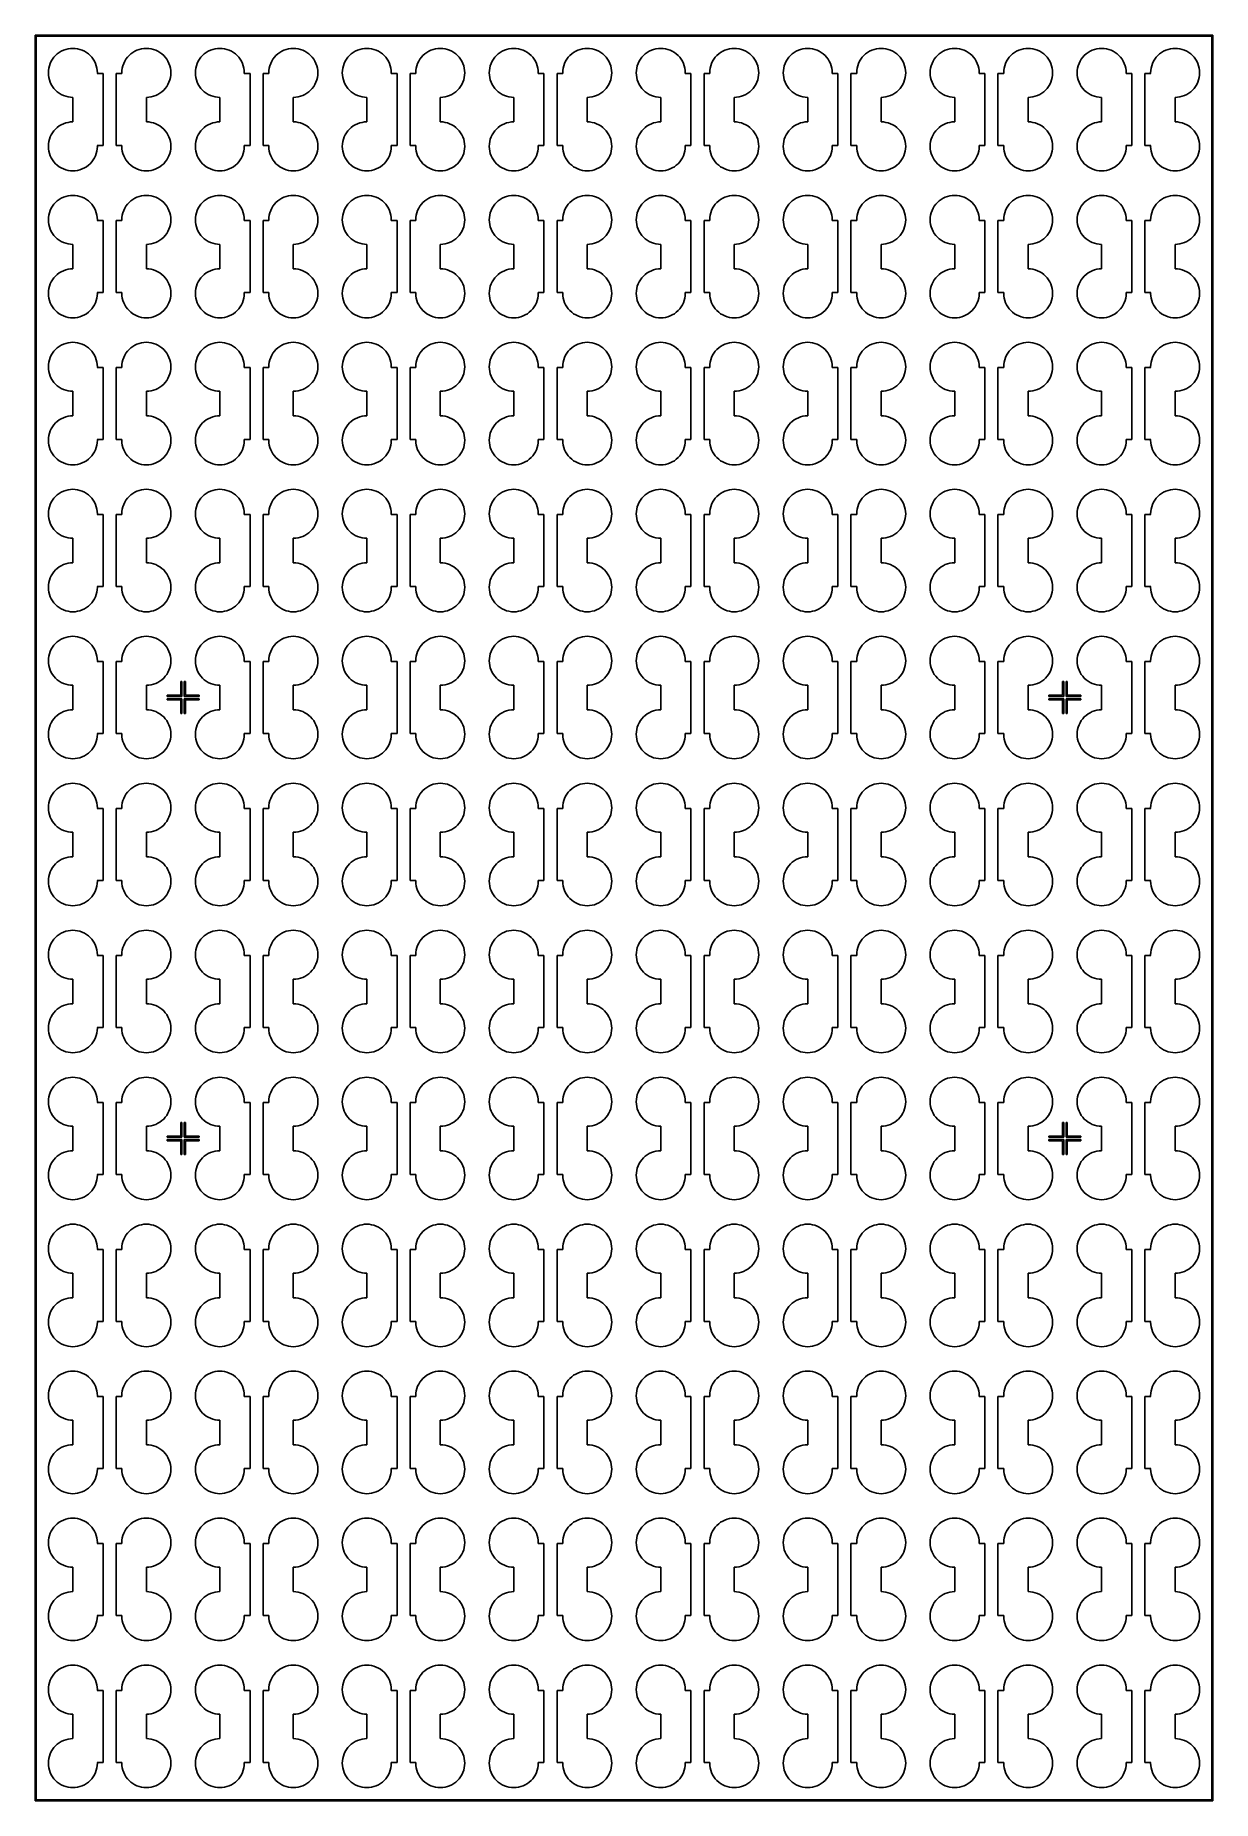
# Model space of a CAD drawing. Extents: x 0 to 72, y 0 to 108.
import ezdxf

# ---------------------------------------------------------------- set-up
doc = ezdxf.new("R2010")
doc.units = 0

msp = doc.modelspace()

# ---------------------------------------------------------------- linework, layer by layer
for p, q in [((72.05, 108.05), (-0.04999, 108.05)), ((-0.04999, 108.05), (-0.04999, -0.04999)), ((0, 0), (0, 108)), ((0, 108), (72, 108)), ((1.54291, 107.073), (1.41666, 106.997)), ((1.67598, 107.136), (1.54291, 107.073)), ((1.81458, 107.185), (1.67598, 107.136)), ((1.95737, 107.221), (1.81458, 107.185)), ((2.10298, 107.243), (1.95737, 107.221)), ((2.25, 107.25), (2.10298, 107.243)), ((2.39703, 107.243), (2.25, 107.25)), ((2.54265, 107.221), (2.39703, 107.243)), ((2.68544, 107.185), (2.54265, 107.221)), ((2.82404, 107.136), (2.68544, 107.185)), ((2.95711, 107.073), (2.82404, 107.136)), ((3.08336, 106.997), (2.95711, 107.073)), ((6.04289, 107.073), (5.91664, 106.997)), ((6.17596, 107.136), (6.04289, 107.073)), ((6.31456, 107.185), (6.17596, 107.136)), ((6.45735, 107.221), (6.31456, 107.185)), ((6.60297, 107.243), (6.45735, 107.221)), ((6.75, 107.25), (6.60297, 107.243)), ((6.89702, 107.243), (6.75, 107.25)), ((7.04263, 107.221), (6.89702, 107.243)), ((7.18542, 107.185), (7.04263, 107.221)), ((7.32402, 107.136), (7.18542, 107.185)), ((7.45709, 107.073), (7.32402, 107.136)), ((7.58334, 106.997), (7.45709, 107.073)), ((10.5429, 107.073), (10.4167, 106.997)), ((10.676, 107.136), (10.5429, 107.073)), ((10.8146, 107.185), (10.676, 107.136)), ((10.9574, 107.221), (10.8146, 107.185)), ((11.103, 107.243), (10.9574, 107.221)), ((11.25, 107.25), (11.103, 107.243)), ((11.397, 107.243), (11.25, 107.25)), ((11.5426, 107.221), (11.397, 107.243)), ((11.6854, 107.185), (11.5426, 107.221)), ((11.824, 107.136), (11.6854, 107.185)), ((11.9571, 107.073), (11.824, 107.136)), ((12.0834, 106.997), (11.9571, 107.073)), ((15.0429, 107.073), (14.9166, 106.997)), ((15.176, 107.136), (15.0429, 107.073)), ((15.3146, 107.185), (15.176, 107.136)), ((15.4574, 107.221), (15.3146, 107.185)), ((15.603, 107.243), (15.4574, 107.221)), ((15.75, 107.25), (15.603, 107.243)), ((15.897, 107.243), (15.75, 107.25)), ((16.0426, 107.221), (15.897, 107.243)), ((16.1854, 107.185), (16.0426, 107.221)), ((16.324, 107.136), (16.1854, 107.185)), ((16.4571, 107.073), (16.324, 107.136)), ((16.5833, 106.997), (16.4571, 107.073)), ((19.5429, 107.073), (19.4167, 106.997)), ((19.676, 107.136), (19.5429, 107.073)), ((19.8146, 107.185), (19.676, 107.136)), ((19.9574, 107.221), (19.8146, 107.185)), ((20.103, 107.243), (19.9574, 107.221)), ((20.25, 107.25), (20.103, 107.243)), ((20.397, 107.243), (20.25, 107.25)), ((20.5426, 107.221), (20.397, 107.243)), ((20.6854, 107.185), (20.5426, 107.221)), ((20.824, 107.136), (20.6854, 107.185)), ((20.9571, 107.073), (20.824, 107.136)), ((21.0834, 106.997), (20.9571, 107.073)), ((24.0429, 107.073), (23.9166, 106.997)), ((24.176, 107.136), (24.0429, 107.073)), ((24.3146, 107.185), (24.176, 107.136)), ((24.4574, 107.221), (24.3146, 107.185)), ((24.603, 107.243), (24.4574, 107.221)), ((24.75, 107.25), (24.603, 107.243)), ((24.897, 107.243), (24.75, 107.25)), ((25.0426, 107.221), (24.897, 107.243)), ((25.1854, 107.185), (25.0426, 107.221)), ((25.324, 107.136), (25.1854, 107.185)), ((25.4571, 107.073), (25.324, 107.136)), ((25.5833, 106.997), (25.4571, 107.073)), ((28.5429, 107.073), (28.4167, 106.997)), ((28.676, 107.136), (28.5429, 107.073)), ((28.8146, 107.185), (28.676, 107.136)), ((28.9574, 107.221), (28.8146, 107.185)), ((29.103, 107.243), (28.9574, 107.221)), ((29.25, 107.25), (29.103, 107.243)), ((29.397, 107.243), (29.25, 107.25)), ((29.5426, 107.221), (29.397, 107.243)), ((29.6854, 107.185), (29.5426, 107.221)), ((29.824, 107.136), (29.6854, 107.185)), ((29.9571, 107.073), (29.824, 107.136)), ((30.0834, 106.997), (29.9571, 107.073)), ((33.0429, 107.073), (32.9166, 106.997)), ((33.176, 107.136), (33.0429, 107.073)), ((33.3146, 107.185), (33.176, 107.136)), ((33.4574, 107.221), (33.3146, 107.185)), ((33.603, 107.243), (33.4574, 107.221)), ((33.75, 107.25), (33.603, 107.243)), ((33.897, 107.243), (33.75, 107.25)), ((34.0426, 107.221), (33.897, 107.243)), ((34.1854, 107.185), (34.0426, 107.221)), ((34.324, 107.136), (34.1854, 107.185)), ((34.4571, 107.073), (34.324, 107.136)), ((34.5833, 106.997), (34.4571, 107.073)), ((37.5429, 107.073), (37.4167, 106.997)), ((37.676, 107.136), (37.5429, 107.073)), ((37.8146, 107.185), (37.676, 107.136)), ((37.9574, 107.221), (37.8146, 107.185)), ((38.103, 107.243), (37.9574, 107.221)), ((38.25, 107.25), (38.103, 107.243)), ((38.397, 107.243), (38.25, 107.25)), ((38.5426, 107.221), (38.397, 107.243)), ((38.6854, 107.185), (38.5426, 107.221)), ((38.824, 107.136), (38.6854, 107.185)), ((38.9571, 107.073), (38.824, 107.136)), ((39.0834, 106.997), (38.9571, 107.073)), ((42.0429, 107.073), (41.9166, 106.997)), ((42.176, 107.136), (42.0429, 107.073)), ((42.3146, 107.185), (42.176, 107.136)), ((42.4574, 107.221), (42.3146, 107.185)), ((42.603, 107.243), (42.4574, 107.221)), ((42.75, 107.25), (42.603, 107.243)), ((42.897, 107.243), (42.75, 107.25)), ((43.0426, 107.221), (42.897, 107.243)), ((43.1854, 107.185), (43.0426, 107.221)), ((43.324, 107.136), (43.1854, 107.185)), ((43.4571, 107.073), (43.324, 107.136)), ((43.5833, 106.997), (43.4571, 107.073)), ((46.5429, 107.073), (46.4167, 106.997)), ((46.676, 107.136), (46.5429, 107.073)), ((46.8146, 107.185), (46.676, 107.136)), ((46.9574, 107.221), (46.8146, 107.185)), ((47.103, 107.243), (46.9574, 107.221)), ((47.25, 107.25), (47.103, 107.243)), ((47.397, 107.243), (47.25, 107.25)), ((47.5426, 107.221), (47.397, 107.243)), ((47.6854, 107.185), (47.5426, 107.221)), ((47.824, 107.136), (47.6854, 107.185)), ((47.9571, 107.073), (47.824, 107.136)), ((48.0834, 106.997), (47.9571, 107.073)), ((51.0429, 107.073), (50.9166, 106.997)), ((51.176, 107.136), (51.0429, 107.073)), ((51.3146, 107.185), (51.176, 107.136)), ((51.4574, 107.221), (51.3146, 107.185)), ((51.603, 107.243), (51.4574, 107.221)), ((51.75, 107.25), (51.603, 107.243)), ((51.897, 107.243), (51.75, 107.25)), ((52.0426, 107.221), (51.897, 107.243)), ((52.1854, 107.185), (52.0426, 107.221)), ((52.324, 107.136), (52.1854, 107.185)), ((52.4571, 107.073), (52.324, 107.136)), ((52.5833, 106.997), (52.4571, 107.073)), ((55.5429, 107.073), (55.4167, 106.997)), ((55.676, 107.136), (55.5429, 107.073)), ((55.8146, 107.185), (55.676, 107.136)), ((55.9574, 107.221), (55.8146, 107.185)), ((56.103, 107.243), (55.9574, 107.221)), ((56.25, 107.25), (56.103, 107.243)), ((56.397, 107.243), (56.25, 107.25)), ((56.5426, 107.221), (56.397, 107.243)), ((56.6854, 107.185), (56.5426, 107.221)), ((56.824, 107.136), (56.6854, 107.185)), ((56.9571, 107.073), (56.824, 107.136)), ((57.0834, 106.997), (56.9571, 107.073)), ((60.0429, 107.073), (59.9166, 106.997)), ((60.176, 107.136), (60.0429, 107.073)), ((60.3146, 107.185), (60.176, 107.136)), ((60.4574, 107.221), (60.3146, 107.185)), ((60.603, 107.243), (60.4574, 107.221)), ((60.75, 107.25), (60.603, 107.243)), ((60.897, 107.243), (60.75, 107.25)), ((61.0426, 107.221), (60.897, 107.243)), ((61.1854, 107.185), (61.0426, 107.221)), ((61.324, 107.136), (61.1854, 107.185)), ((61.4571, 107.073), (61.324, 107.136)), ((61.5833, 106.997), (61.4571, 107.073)), ((64.5429, 107.073), (64.4167, 106.997)), ((64.676, 107.136), (64.5429, 107.073)), ((64.8146, 107.185), (64.676, 107.136)), ((64.9574, 107.221), (64.8146, 107.185)), ((65.103, 107.243), (64.9574, 107.221)), ((65.25, 107.25), (65.103, 107.243)), ((65.397, 107.243), (65.25, 107.25)), ((65.5426, 107.221), (65.397, 107.243)), ((65.6854, 107.185), (65.5426, 107.221)), ((65.824, 107.136), (65.6854, 107.185)), ((65.9571, 107.073), (65.824, 107.136)), ((66.0834, 106.997), (65.9571, 107.073)), ((69.0429, 107.073), (68.9166, 106.997)), ((69.176, 107.136), (69.0429, 107.073)), ((69.3146, 107.185), (69.176, 107.136)), ((69.4574, 107.221), (69.3146, 107.185)), ((69.603, 107.243), (69.4574, 107.221)), ((69.75, 107.25), (69.603, 107.243)), ((69.897, 107.243), (69.75, 107.25)), ((70.0426, 107.221), (69.897, 107.243)), ((70.1854, 107.185), (70.0426, 107.221)), ((70.324, 107.136), (70.1854, 107.185)), ((70.4571, 107.073), (70.324, 107.136)), ((70.5833, 106.997), (70.4571, 107.073)), ((72, 108), (72, 0)), ((72.05, -0.04999), (72.05, 108.05)), ((0.77882, 106.043), (0.75723, 105.897)), ((0.81459, 106.185), (0.77882, 106.043)), ((0.86418, 106.324), (0.81459, 106.185)), ((0.92712, 106.457), (0.86418, 106.324)), ((1.00281, 106.583), (0.92712, 106.457)), ((1.09048, 106.702), (1.00281, 106.583)), ((1.18935, 106.811), (1.09048, 106.702)), ((1.29842, 106.91), (1.18935, 106.811)), ((1.41666, 106.997), (1.29842, 106.91)), ((3.2016, 106.91), (3.08336, 106.997)), ((3.31067, 106.811), (3.2016, 106.91)), ((3.40953, 106.702), (3.31067, 106.811)), ((3.49721, 106.583), (3.40953, 106.702)), ((3.57289, 106.457), (3.49721, 106.583)), ((3.63583, 106.324), (3.57289, 106.457)), ((3.68542, 106.185), (3.63583, 106.324)), ((3.72119, 106.043), (3.68542, 106.185)), ((3.74278, 105.897), (3.72119, 106.043)), ((5.27881, 106.043), (5.25722, 105.897)), ((5.31458, 106.185), (5.27881, 106.043)), ((5.36417, 106.324), (5.31458, 106.185)), ((5.42711, 106.457), (5.36417, 106.324)), ((5.50279, 106.583), (5.42711, 106.457)), ((5.59047, 106.702), (5.50279, 106.583)), ((5.68933, 106.811), (5.59047, 106.702)), ((5.7984, 106.91), (5.68933, 106.811)), ((5.91664, 106.997), (5.7984, 106.91)), ((7.70158, 106.91), (7.58334, 106.997)), ((7.81065, 106.811), (7.70158, 106.91)), ((7.90952, 106.702), (7.81065, 106.811)), ((7.99719, 106.583), (7.90952, 106.702)), ((8.07288, 106.457), (7.99719, 106.583)), ((8.13582, 106.324), (8.07288, 106.457)), ((8.18541, 106.185), (8.13582, 106.324)), ((8.22118, 106.043), (8.18541, 106.185)), ((8.24277, 105.897), (8.22118, 106.043)), ((9.77882, 106.043), (9.75723, 105.897)), ((9.81459, 106.185), (9.77882, 106.043)), ((9.86418, 106.324), (9.81459, 106.185)), ((9.92712, 106.457), (9.86418, 106.324)), ((10.0028, 106.583), (9.92712, 106.457)), ((10.0905, 106.702), (10.0028, 106.583)), ((10.1893, 106.811), (10.0905, 106.702)), ((10.2984, 106.91), (10.1893, 106.811)), ((10.4167, 106.997), (10.2984, 106.91)), ((12.2016, 106.91), (12.0834, 106.997)), ((12.3107, 106.811), (12.2016, 106.91)), ((12.4095, 106.702), (12.3107, 106.811)), ((12.4972, 106.583), (12.4095, 106.702)), ((12.5729, 106.457), (12.4972, 106.583)), ((12.6358, 106.324), (12.5729, 106.457)), ((12.6854, 106.185), (12.6358, 106.324)), ((12.7212, 106.043), (12.6854, 106.185)), ((12.7428, 105.897), (12.7212, 106.043)), ((14.2788, 106.043), (14.2572, 105.897)), ((14.3146, 106.185), (14.2788, 106.043)), ((14.3642, 106.324), (14.3146, 106.185)), ((14.4271, 106.457), (14.3642, 106.324)), ((14.5028, 106.583), (14.4271, 106.457)), ((14.5905, 106.702), (14.5028, 106.583)), ((14.6893, 106.811), (14.5905, 106.702)), ((14.7984, 106.91), (14.6893, 106.811)), ((14.9166, 106.997), (14.7984, 106.91)), ((16.7016, 106.91), (16.5833, 106.997)), ((16.8107, 106.811), (16.7016, 106.91)), ((16.9095, 106.702), (16.8107, 106.811)), ((16.9972, 106.583), (16.9095, 106.702)), ((17.0729, 106.457), (16.9972, 106.583)), ((17.1358, 106.324), (17.0729, 106.457)), ((17.1854, 106.185), (17.1358, 106.324)), ((17.2212, 106.043), (17.1854, 106.185)), ((17.2428, 105.897), (17.2212, 106.043)), ((18.7788, 106.043), (18.7572, 105.897)), ((18.8146, 106.185), (18.7788, 106.043)), ((18.8642, 106.324), (18.8146, 106.185)), ((18.9271, 106.457), (18.8642, 106.324)), ((19.0028, 106.583), (18.9271, 106.457)), ((19.0905, 106.702), (19.0028, 106.583)), ((19.1893, 106.811), (19.0905, 106.702)), ((19.2984, 106.91), (19.1893, 106.811)), ((19.4167, 106.997), (19.2984, 106.91)), ((21.2016, 106.91), (21.0834, 106.997)), ((21.3107, 106.811), (21.2016, 106.91)), ((21.4095, 106.702), (21.3107, 106.811)), ((21.4972, 106.583), (21.4095, 106.702)), ((21.5729, 106.457), (21.4972, 106.583)), ((21.6358, 106.324), (21.5729, 106.457)), ((21.6854, 106.185), (21.6358, 106.324)), ((21.7212, 106.043), (21.6854, 106.185)), ((21.7428, 105.897), (21.7212, 106.043)), ((23.2788, 106.043), (23.2572, 105.897)), ((23.3146, 106.185), (23.2788, 106.043)), ((23.3642, 106.324), (23.3146, 106.185)), ((23.4271, 106.457), (23.3642, 106.324)), ((23.5028, 106.583), (23.4271, 106.457)), ((23.5905, 106.702), (23.5028, 106.583)), ((23.6893, 106.811), (23.5905, 106.702)), ((23.7984, 106.91), (23.6893, 106.811)), ((23.9166, 106.997), (23.7984, 106.91)), ((25.7016, 106.91), (25.5833, 106.997)), ((25.8107, 106.811), (25.7016, 106.91)), ((25.9095, 106.702), (25.8107, 106.811)), ((25.9972, 106.583), (25.9095, 106.702)), ((26.0729, 106.457), (25.9972, 106.583)), ((26.1358, 106.324), (26.0729, 106.457)), ((26.1854, 106.185), (26.1358, 106.324)), ((26.2212, 106.043), (26.1854, 106.185)), ((26.2428, 105.897), (26.2212, 106.043)), ((27.7788, 106.043), (27.7572, 105.897)), ((27.8146, 106.185), (27.7788, 106.043)), ((27.8642, 106.324), (27.8146, 106.185)), ((27.9271, 106.457), (27.8642, 106.324)), ((28.0028, 106.583), (27.9271, 106.457)), ((28.0905, 106.702), (28.0028, 106.583)), ((28.1893, 106.811), (28.0905, 106.702)), ((28.2984, 106.91), (28.1893, 106.811)), ((28.4167, 106.997), (28.2984, 106.91)), ((30.2016, 106.91), (30.0834, 106.997)), ((30.3107, 106.811), (30.2016, 106.91)), ((30.4095, 106.702), (30.3107, 106.811)), ((30.4972, 106.583), (30.4095, 106.702)), ((30.5729, 106.457), (30.4972, 106.583)), ((30.6358, 106.324), (30.5729, 106.457)), ((30.6854, 106.185), (30.6358, 106.324)), ((30.7212, 106.043), (30.6854, 106.185)), ((30.7428, 105.897), (30.7212, 106.043)), ((32.2788, 106.043), (32.2572, 105.897)), ((32.3146, 106.185), (32.2788, 106.043)), ((32.3642, 106.324), (32.3146, 106.185)), ((32.4271, 106.457), (32.3642, 106.324)), ((32.5028, 106.583), (32.4271, 106.457)), ((32.5905, 106.702), (32.5028, 106.583)), ((32.6893, 106.811), (32.5905, 106.702)), ((32.7984, 106.91), (32.6893, 106.811)), ((32.9166, 106.997), (32.7984, 106.91)), ((34.7016, 106.91), (34.5833, 106.997)), ((34.8107, 106.811), (34.7016, 106.91)), ((34.9095, 106.702), (34.8107, 106.811)), ((34.9972, 106.583), (34.9095, 106.702)), ((35.0729, 106.457), (34.9972, 106.583)), ((35.1358, 106.324), (35.0729, 106.457)), ((35.1854, 106.185), (35.1358, 106.324)), ((35.2212, 106.043), (35.1854, 106.185)), ((35.2428, 105.897), (35.2212, 106.043)), ((36.7788, 106.043), (36.7572, 105.897)), ((36.8146, 106.185), (36.7788, 106.043)), ((36.8642, 106.324), (36.8146, 106.185)), ((36.9271, 106.457), (36.8642, 106.324)), ((37.0028, 106.583), (36.9271, 106.457)), ((37.0905, 106.702), (37.0028, 106.583)), ((37.1893, 106.811), (37.0905, 106.702)), ((37.2984, 106.91), (37.1893, 106.811)), ((37.4167, 106.997), (37.2984, 106.91)), ((39.2016, 106.91), (39.0834, 106.997)), ((39.3107, 106.811), (39.2016, 106.91)), ((39.4095, 106.702), (39.3107, 106.811)), ((39.4972, 106.583), (39.4095, 106.702)), ((39.5729, 106.457), (39.4972, 106.583)), ((39.6358, 106.324), (39.5729, 106.457)), ((39.6854, 106.185), (39.6358, 106.324)), ((39.7212, 106.043), (39.6854, 106.185)), ((39.7428, 105.897), (39.7212, 106.043)), ((41.2788, 106.043), (41.2572, 105.897)), ((41.3146, 106.185), (41.2788, 106.043)), ((41.3642, 106.324), (41.3146, 106.185)), ((41.4271, 106.457), (41.3642, 106.324)), ((41.5028, 106.583), (41.4271, 106.457)), ((41.5905, 106.702), (41.5028, 106.583)), ((41.6893, 106.811), (41.5905, 106.702)), ((41.7984, 106.91), (41.6893, 106.811)), ((41.9166, 106.997), (41.7984, 106.91)), ((43.7016, 106.91), (43.5833, 106.997)), ((43.8107, 106.811), (43.7016, 106.91)), ((43.9095, 106.702), (43.8107, 106.811)), ((43.9972, 106.583), (43.9095, 106.702)), ((44.0729, 106.457), (43.9972, 106.583)), ((44.1358, 106.324), (44.0729, 106.457)), ((44.1854, 106.185), (44.1358, 106.324)), ((44.2212, 106.043), (44.1854, 106.185)), ((44.2428, 105.897), (44.2212, 106.043)), ((45.7788, 106.043), (45.7572, 105.897)), ((45.8146, 106.185), (45.7788, 106.043)), ((45.8642, 106.324), (45.8146, 106.185)), ((45.9271, 106.457), (45.8642, 106.324)), ((46.0028, 106.583), (45.9271, 106.457)), ((46.0905, 106.702), (46.0028, 106.583)), ((46.1893, 106.811), (46.0905, 106.702)), ((46.2984, 106.91), (46.1893, 106.811)), ((46.4167, 106.997), (46.2984, 106.91)), ((48.2016, 106.91), (48.0834, 106.997)), ((48.3107, 106.811), (48.2016, 106.91)), ((48.4095, 106.702), (48.3107, 106.811)), ((48.4972, 106.583), (48.4095, 106.702)), ((48.5729, 106.457), (48.4972, 106.583)), ((48.6358, 106.324), (48.5729, 106.457)), ((48.6854, 106.185), (48.6358, 106.324)), ((48.7212, 106.043), (48.6854, 106.185)), ((48.7428, 105.897), (48.7212, 106.043)), ((50.2788, 106.043), (50.2572, 105.897)), ((50.3146, 106.185), (50.2788, 106.043)), ((50.3642, 106.324), (50.3146, 106.185)), ((50.4271, 106.457), (50.3642, 106.324)), ((50.5028, 106.583), (50.4271, 106.457)), ((50.5905, 106.702), (50.5028, 106.583)), ((50.6893, 106.811), (50.5905, 106.702)), ((50.7984, 106.91), (50.6893, 106.811)), ((50.9166, 106.997), (50.7984, 106.91)), ((52.7016, 106.91), (52.5833, 106.997)), ((52.8107, 106.811), (52.7016, 106.91)), ((52.9095, 106.702), (52.8107, 106.811)), ((52.9972, 106.583), (52.9095, 106.702)), ((53.0729, 106.457), (52.9972, 106.583)), ((53.1358, 106.324), (53.0729, 106.457)), ((53.1854, 106.185), (53.1358, 106.324)), ((53.2212, 106.043), (53.1854, 106.185)), ((53.2428, 105.897), (53.2212, 106.043)), ((54.7788, 106.043), (54.7572, 105.897)), ((54.8146, 106.185), (54.7788, 106.043)), ((54.8642, 106.324), (54.8146, 106.185)), ((54.9271, 106.457), (54.8642, 106.324)), ((55.0028, 106.583), (54.9271, 106.457)), ((55.0905, 106.702), (55.0028, 106.583)), ((55.1893, 106.811), (55.0905, 106.702)), ((55.2984, 106.91), (55.1893, 106.811)), ((55.4167, 106.997), (55.2984, 106.91)), ((57.2016, 106.91), (57.0834, 106.997)), ((57.3107, 106.811), (57.2016, 106.91)), ((57.4095, 106.702), (57.3107, 106.811)), ((57.4972, 106.583), (57.4095, 106.702)), ((57.5729, 106.457), (57.4972, 106.583)), ((57.6358, 106.324), (57.5729, 106.457)), ((57.6854, 106.185), (57.6358, 106.324)), ((57.7212, 106.043), (57.6854, 106.185)), ((57.7428, 105.897), (57.7212, 106.043)), ((59.2788, 106.043), (59.2572, 105.897)), ((59.3146, 106.185), (59.2788, 106.043)), ((59.3642, 106.324), (59.3146, 106.185)), ((59.4271, 106.457), (59.3642, 106.324)), ((59.5028, 106.583), (59.4271, 106.457)), ((59.5905, 106.702), (59.5028, 106.583)), ((59.6893, 106.811), (59.5905, 106.702)), ((59.7984, 106.91), (59.6893, 106.811)), ((59.9166, 106.997), (59.7984, 106.91)), ((61.7016, 106.91), (61.5833, 106.997)), ((61.8107, 106.811), (61.7016, 106.91)), ((61.9095, 106.702), (61.8107, 106.811)), ((61.9972, 106.583), (61.9095, 106.702)), ((62.0729, 106.457), (61.9972, 106.583)), ((62.1358, 106.324), (62.0729, 106.457)), ((62.1854, 106.185), (62.1358, 106.324)), ((62.2212, 106.043), (62.1854, 106.185)), ((62.2428, 105.897), (62.2212, 106.043)), ((63.7788, 106.043), (63.7572, 105.897)), ((63.8146, 106.185), (63.7788, 106.043)), ((63.8642, 106.324), (63.8146, 106.185)), ((63.9271, 106.457), (63.8642, 106.324)), ((64.0028, 106.583), (63.9271, 106.457)), ((64.0905, 106.702), (64.0028, 106.583)), ((64.1893, 106.811), (64.0905, 106.702)), ((64.2984, 106.91), (64.1893, 106.811)), ((64.4167, 106.997), (64.2984, 106.91)), ((66.2016, 106.91), (66.0834, 106.997)), ((66.3107, 106.811), (66.2016, 106.91)), ((66.4095, 106.702), (66.3107, 106.811)), ((66.4972, 106.583), (66.4095, 106.702)), ((66.5729, 106.457), (66.4972, 106.583)), ((66.6358, 106.324), (66.5729, 106.457)), ((66.6854, 106.185), (66.6358, 106.324)), ((66.7212, 106.043), (66.6854, 106.185)), ((66.7428, 105.897), (66.7212, 106.043)), ((68.2788, 106.043), (68.2572, 105.897)), ((68.3146, 106.185), (68.2788, 106.043)), ((68.3642, 106.324), (68.3146, 106.185)), ((68.4271, 106.457), (68.3642, 106.324)), ((68.5028, 106.583), (68.4271, 106.457)), ((68.5905, 106.702), (68.5028, 106.583)), ((68.6893, 106.811), (68.5905, 106.702)), ((68.7984, 106.91), (68.6893, 106.811)), ((68.9166, 106.997), (68.7984, 106.91)), ((70.7016, 106.91), (70.5833, 106.997)), ((70.8107, 106.811), (70.7016, 106.91)), ((70.9095, 106.702), (70.8107, 106.811)), ((70.9972, 106.583), (70.9095, 106.702)), ((71.0729, 106.457), (70.9972, 106.583)), ((71.1358, 106.324), (71.0729, 106.457)), ((71.1854, 106.185), (71.1358, 106.324)), ((71.2212, 106.043), (71.1854, 106.185)), ((71.2428, 105.897), (71.2212, 106.043)), ((0.75723, 105.897), (0.75, 105.75)), ((0.75, 105.75), (0.75723, 105.603)), ((0.75723, 105.603), (0.77882, 105.457)), ((0.77882, 105.457), (0.81459, 105.315)), ((0.81459, 105.315), (0.86418, 105.176)), ((0.86418, 105.176), (0.92712, 105.043)), ((0.92712, 105.043), (1.00281, 104.917)), ((1.00281, 104.917), (1.09048, 104.798)), ((3.75, 105.75), (3.74278, 105.897)), ((3.74779, 105.705), (3.75, 105.75)), ((4.10001, 105.705), (3.74779, 105.705)), ((4.10001, 101.295), (4.10001, 105.705)), ((5.25221, 105.705), (4.89999, 105.705)), ((4.89999, 105.705), (4.89999, 101.295)), ((5.25722, 105.897), (5.25, 105.75)), ((5.25, 105.75), (5.25221, 105.705)), ((7.90952, 104.798), (7.99719, 104.917)), ((7.99719, 104.917), (8.07288, 105.043)), ((8.07288, 105.043), (8.13582, 105.176)), ((8.13582, 105.176), (8.18541, 105.315)), ((8.18541, 105.315), (8.22118, 105.457)), ((8.22118, 105.457), (8.24277, 105.603)), ((8.25, 105.75), (8.24277, 105.897)), ((8.24277, 105.603), (8.25, 105.75)), ((9.75723, 105.897), (9.75, 105.75)), ((9.75, 105.75), (9.75723, 105.603)), ((9.75723, 105.603), (9.77882, 105.457)), ((9.77882, 105.457), (9.81459, 105.315)), ((9.81459, 105.315), (9.86418, 105.176)), ((9.86418, 105.176), (9.92712, 105.043)), ((9.92712, 105.043), (10.0028, 104.917)), ((10.0028, 104.917), (10.0905, 104.798)), ((12.75, 105.75), (12.7428, 105.897)), ((12.7478, 105.705), (12.75, 105.75)), ((13.1, 105.705), (12.7478, 105.705)), ((13.1, 101.295), (13.1, 105.705)), ((14.2522, 105.705), (13.9, 105.705)), ((13.9, 105.705), (13.9, 101.295)), ((14.2572, 105.897), (14.25, 105.75)), ((14.25, 105.75), (14.2522, 105.705)), ((16.9095, 104.798), (16.9972, 104.917)), ((16.9972, 104.917), (17.0729, 105.043)), ((17.0729, 105.043), (17.1358, 105.176)), ((17.1358, 105.176), (17.1854, 105.315)), ((17.1854, 105.315), (17.2212, 105.457)), ((17.2212, 105.457), (17.2428, 105.603)), ((17.25, 105.75), (17.2428, 105.897)), ((17.2428, 105.603), (17.25, 105.75)), ((18.7572, 105.897), (18.75, 105.75)), ((18.75, 105.75), (18.7572, 105.603)), ((18.7572, 105.603), (18.7788, 105.457)), ((18.7788, 105.457), (18.8146, 105.315)), ((18.8146, 105.315), (18.8642, 105.176)), ((18.8642, 105.176), (18.9271, 105.043)), ((18.9271, 105.043), (19.0028, 104.917)), ((19.0028, 104.917), (19.0905, 104.798)), ((21.75, 105.75), (21.7428, 105.897)), ((21.7478, 105.705), (21.75, 105.75)), ((22.1, 105.705), (21.7478, 105.705)), ((22.1, 101.295), (22.1, 105.705)), ((23.2522, 105.705), (22.9, 105.705)), ((22.9, 105.705), (22.9, 101.295)), ((23.2572, 105.897), (23.25, 105.75)), ((23.25, 105.75), (23.2522, 105.705)), ((25.9095, 104.798), (25.9972, 104.917)), ((25.9972, 104.917), (26.0729, 105.043)), ((26.0729, 105.043), (26.1358, 105.176)), ((26.1358, 105.176), (26.1854, 105.315)), ((26.1854, 105.315), (26.2212, 105.457)), ((26.2212, 105.457), (26.2428, 105.603)), ((26.25, 105.75), (26.2428, 105.897)), ((26.2428, 105.603), (26.25, 105.75)), ((27.7572, 105.897), (27.75, 105.75)), ((27.75, 105.75), (27.7572, 105.603)), ((27.7572, 105.603), (27.7788, 105.457)), ((27.7788, 105.457), (27.8146, 105.315)), ((27.8146, 105.315), (27.8642, 105.176)), ((27.8642, 105.176), (27.9271, 105.043)), ((27.9271, 105.043), (28.0028, 104.917)), ((28.0028, 104.917), (28.0905, 104.798)), ((30.75, 105.75), (30.7428, 105.897)), ((30.7478, 105.705), (30.75, 105.75)), ((31.1, 105.705), (30.7478, 105.705)), ((31.1, 101.295), (31.1, 105.705)), ((32.2522, 105.705), (31.9, 105.705)), ((31.9, 105.705), (31.9, 101.295)), ((32.2572, 105.897), (32.25, 105.75)), ((32.25, 105.75), (32.2522, 105.705)), ((34.9095, 104.798), (34.9972, 104.917)), ((34.9972, 104.917), (35.0729, 105.043)), ((35.0729, 105.043), (35.1358, 105.176)), ((35.1358, 105.176), (35.1854, 105.315)), ((35.1854, 105.315), (35.2212, 105.457)), ((35.2212, 105.457), (35.2428, 105.603)), ((35.25, 105.75), (35.2428, 105.897)), ((35.2428, 105.603), (35.25, 105.75)), ((36.7572, 105.897), (36.75, 105.75)), ((36.75, 105.75), (36.7572, 105.603)), ((36.7572, 105.603), (36.7788, 105.457)), ((36.7788, 105.457), (36.8146, 105.315)), ((36.8146, 105.315), (36.8642, 105.176)), ((36.8642, 105.176), (36.9271, 105.043)), ((36.9271, 105.043), (37.0028, 104.917)), ((37.0028, 104.917), (37.0905, 104.798)), ((39.75, 105.75), (39.7428, 105.897)), ((39.7478, 105.705), (39.75, 105.75)), ((40.1, 105.705), (39.7478, 105.705)), ((40.1, 101.295), (40.1, 105.705)), ((41.2522, 105.705), (40.9, 105.705)), ((40.9, 105.705), (40.9, 101.295)), ((41.2572, 105.897), (41.25, 105.75)), ((41.25, 105.75), (41.2522, 105.705)), ((43.9095, 104.798), (43.9972, 104.917)), ((43.9972, 104.917), (44.0729, 105.043)), ((44.0729, 105.043), (44.1358, 105.176)), ((44.1358, 105.176), (44.1854, 105.315)), ((44.1854, 105.315), (44.2212, 105.457)), ((44.2212, 105.457), (44.2428, 105.603)), ((44.25, 105.75), (44.2428, 105.897)), ((44.2428, 105.603), (44.25, 105.75)), ((45.7572, 105.897), (45.75, 105.75)), ((45.75, 105.75), (45.7572, 105.603)), ((45.7572, 105.603), (45.7788, 105.457)), ((45.7788, 105.457), (45.8146, 105.315)), ((45.8146, 105.315), (45.8642, 105.176)), ((45.8642, 105.176), (45.9271, 105.043)), ((45.9271, 105.043), (46.0028, 104.917)), ((46.0028, 104.917), (46.0905, 104.798)), ((48.75, 105.75), (48.7428, 105.897)), ((48.7478, 105.705), (48.75, 105.75)), ((49.1, 105.705), (48.7478, 105.705)), ((49.1, 101.295), (49.1, 105.705)), ((50.2522, 105.705), (49.9, 105.705)), ((49.9, 105.705), (49.9, 101.295)), ((50.2572, 105.897), (50.25, 105.75)), ((50.25, 105.75), (50.2522, 105.705)), ((52.9095, 104.798), (52.9972, 104.917)), ((52.9972, 104.917), (53.0729, 105.043)), ((53.0729, 105.043), (53.1358, 105.176)), ((53.1358, 105.176), (53.1854, 105.315)), ((53.1854, 105.315), (53.2212, 105.457)), ((53.2212, 105.457), (53.2428, 105.603)), ((53.25, 105.75), (53.2428, 105.897)), ((53.2428, 105.603), (53.25, 105.75)), ((54.7572, 105.897), (54.75, 105.75)), ((54.75, 105.75), (54.7572, 105.603)), ((54.7572, 105.603), (54.7788, 105.457)), ((54.7788, 105.457), (54.8146, 105.315)), ((54.8146, 105.315), (54.8642, 105.176)), ((54.8642, 105.176), (54.9271, 105.043)), ((54.9271, 105.043), (55.0028, 104.917)), ((55.0028, 104.917), (55.0905, 104.798)), ((57.75, 105.75), (57.7428, 105.897)), ((57.7478, 105.705), (57.75, 105.75)), ((58.1, 105.705), (57.7478, 105.705)), ((58.1, 101.295), (58.1, 105.705)), ((59.2522, 105.705), (58.9, 105.705)), ((58.9, 105.705), (58.9, 101.295)), ((59.2572, 105.897), (59.25, 105.75)), ((59.25, 105.75), (59.2522, 105.705)), ((61.9095, 104.798), (61.9972, 104.917)), ((61.9972, 104.917), (62.0729, 105.043)), ((62.0729, 105.043), (62.1358, 105.176)), ((62.1358, 105.176), (62.1854, 105.315)), ((62.1854, 105.315), (62.2212, 105.457)), ((62.2212, 105.457), (62.2428, 105.603)), ((62.25, 105.75), (62.2428, 105.897)), ((62.2428, 105.603), (62.25, 105.75)), ((63.7572, 105.897), (63.75, 105.75)), ((63.75, 105.75), (63.7572, 105.603)), ((63.7572, 105.603), (63.7788, 105.457)), ((63.7788, 105.457), (63.8146, 105.315)), ((63.8146, 105.315), (63.8642, 105.176)), ((63.8642, 105.176), (63.9271, 105.043)), ((63.9271, 105.043), (64.0028, 104.917)), ((64.0028, 104.917), (64.0905, 104.798)), ((66.75, 105.75), (66.7428, 105.897)), ((66.7478, 105.705), (66.75, 105.75)), ((67.1, 105.705), (66.7478, 105.705)), ((67.1, 101.295), (67.1, 105.705)), ((68.2522, 105.705), (67.9, 105.705)), ((67.9, 105.705), (67.9, 101.295)), ((68.2572, 105.897), (68.25, 105.75)), ((68.25, 105.75), (68.2522, 105.705)), ((70.9095, 104.798), (70.9972, 104.917)), ((70.9972, 104.917), (71.0729, 105.043)), ((71.0729, 105.043), (71.1358, 105.176)), ((71.1358, 105.176), (71.1854, 105.315)), ((71.1854, 105.315), (71.2212, 105.457)), ((71.2212, 105.457), (71.2428, 105.603)), ((71.25, 105.75), (71.2428, 105.897)), ((71.2428, 105.603), (71.25, 105.75)), ((1.09048, 104.798), (1.18935, 104.689)), ((1.18935, 104.689), (1.29842, 104.59)), ((1.29842, 104.59), (1.41666, 104.503)), ((1.41666, 104.503), (1.54291, 104.427)), ((1.54291, 104.427), (1.67598, 104.364)), ((1.67598, 104.364), (1.81458, 104.315)), ((1.81458, 104.315), (1.95737, 104.279)), ((1.95737, 104.279), (2.10298, 104.257)), ((2.10298, 104.257), (2.25, 104.25)), ((2.25, 104.25), (2.25, 102.75)), ((6.75, 104.25), (6.89702, 104.257)), ((6.75, 102.75), (6.75, 104.25)), ((6.89702, 104.257), (7.04263, 104.279)), ((7.04263, 104.279), (7.18542, 104.315)), ((7.18542, 104.315), (7.32402, 104.364)), ((7.32402, 104.364), (7.45709, 104.427)), ((7.45709, 104.427), (7.58334, 104.503)), ((7.58334, 104.503), (7.70158, 104.59)), ((7.70158, 104.59), (7.81065, 104.689)), ((7.81065, 104.689), (7.90952, 104.798)), ((10.0905, 104.798), (10.1893, 104.689)), ((10.1893, 104.689), (10.2984, 104.59)), ((10.2984, 104.59), (10.4167, 104.503)), ((10.4167, 104.503), (10.5429, 104.427)), ((10.5429, 104.427), (10.676, 104.364)), ((10.676, 104.364), (10.8146, 104.315)), ((10.8146, 104.315), (10.9574, 104.279)), ((10.9574, 104.279), (11.103, 104.257)), ((11.103, 104.257), (11.25, 104.25)), ((11.25, 104.25), (11.25, 102.75)), ((15.75, 104.25), (15.897, 104.257)), ((15.75, 102.75), (15.75, 104.25)), ((15.897, 104.257), (16.0426, 104.279)), ((16.0426, 104.279), (16.1854, 104.315)), ((16.1854, 104.315), (16.324, 104.364)), ((16.324, 104.364), (16.4571, 104.427)), ((16.4571, 104.427), (16.5833, 104.503)), ((16.5833, 104.503), (16.7016, 104.59)), ((16.7016, 104.59), (16.8107, 104.689)), ((16.8107, 104.689), (16.9095, 104.798)), ((19.0905, 104.798), (19.1893, 104.689)), ((19.1893, 104.689), (19.2984, 104.59)), ((19.2984, 104.59), (19.4167, 104.503)), ((19.4167, 104.503), (19.5429, 104.427)), ((19.5429, 104.427), (19.676, 104.364)), ((19.676, 104.364), (19.8146, 104.315)), ((19.8146, 104.315), (19.9574, 104.279)), ((19.9574, 104.279), (20.103, 104.257)), ((20.103, 104.257), (20.25, 104.25)), ((20.25, 104.25), (20.25, 102.75)), ((24.75, 104.25), (24.897, 104.257)), ((24.75, 102.75), (24.75, 104.25)), ((24.897, 104.257), (25.0426, 104.279)), ((25.0426, 104.279), (25.1854, 104.315)), ((25.1854, 104.315), (25.324, 104.364)), ((25.324, 104.364), (25.4571, 104.427)), ((25.4571, 104.427), (25.5833, 104.503)), ((25.5833, 104.503), (25.7016, 104.59)), ((25.7016, 104.59), (25.8107, 104.689)), ((25.8107, 104.689), (25.9095, 104.798)), ((28.0905, 104.798), (28.1893, 104.689)), ((28.1893, 104.689), (28.2984, 104.59)), ((28.2984, 104.59), (28.4167, 104.503)), ((28.4167, 104.503), (28.5429, 104.427)), ((28.5429, 104.427), (28.676, 104.364)), ((28.676, 104.364), (28.8146, 104.315)), ((28.8146, 104.315), (28.9574, 104.279)), ((28.9574, 104.279), (29.103, 104.257)), ((29.103, 104.257), (29.25, 104.25)), ((29.25, 104.25), (29.25, 102.75)), ((33.75, 104.25), (33.897, 104.257)), ((33.75, 102.75), (33.75, 104.25)), ((33.897, 104.257), (34.0426, 104.279)), ((34.0426, 104.279), (34.1854, 104.315)), ((34.1854, 104.315), (34.324, 104.364)), ((34.324, 104.364), (34.4571, 104.427)), ((34.4571, 104.427), (34.5833, 104.503)), ((34.5833, 104.503), (34.7016, 104.59)), ((34.7016, 104.59), (34.8107, 104.689)), ((34.8107, 104.689), (34.9095, 104.798)), ((37.0905, 104.798), (37.1893, 104.689)), ((37.1893, 104.689), (37.2984, 104.59)), ((37.2984, 104.59), (37.4167, 104.503)), ((37.4167, 104.503), (37.5429, 104.427)), ((37.5429, 104.427), (37.676, 104.364)), ((37.676, 104.364), (37.8146, 104.315)), ((37.8146, 104.315), (37.9574, 104.279)), ((37.9574, 104.279), (38.103, 104.257)), ((38.103, 104.257), (38.25, 104.25)), ((38.25, 104.25), (38.25, 102.75)), ((42.75, 104.25), (42.897, 104.257)), ((42.75, 102.75), (42.75, 104.25)), ((42.897, 104.257), (43.0426, 104.279)), ((43.0426, 104.279), (43.1854, 104.315)), ((43.1854, 104.315), (43.324, 104.364)), ((43.324, 104.364), (43.4571, 104.427)), ((43.4571, 104.427), (43.5833, 104.503)), ((43.5833, 104.503), (43.7016, 104.59)), ((43.7016, 104.59), (43.8107, 104.689)), ((43.8107, 104.689), (43.9095, 104.798)), ((46.0905, 104.798), (46.1893, 104.689)), ((46.1893, 104.689), (46.2984, 104.59)), ((46.2984, 104.59), (46.4167, 104.503)), ((46.4167, 104.503), (46.5429, 104.427)), ((46.5429, 104.427), (46.676, 104.364)), ((46.676, 104.364), (46.8146, 104.315)), ((46.8146, 104.315), (46.9574, 104.279)), ((46.9574, 104.279), (47.103, 104.257)), ((47.103, 104.257), (47.25, 104.25)), ((47.25, 104.25), (47.25, 102.75)), ((51.75, 104.25), (51.897, 104.257)), ((51.75, 102.75), (51.75, 104.25)), ((51.897, 104.257), (52.0426, 104.279)), ((52.0426, 104.279), (52.1854, 104.315)), ((52.1854, 104.315), (52.324, 104.364)), ((52.324, 104.364), (52.4571, 104.427)), ((52.4571, 104.427), (52.5833, 104.503)), ((52.5833, 104.503), (52.7016, 104.59)), ((52.7016, 104.59), (52.8107, 104.689)), ((52.8107, 104.689), (52.9095, 104.798)), ((55.0905, 104.798), (55.1893, 104.689)), ((55.1893, 104.689), (55.2984, 104.59)), ((55.2984, 104.59), (55.4167, 104.503)), ((55.4167, 104.503), (55.5429, 104.427)), ((55.5429, 104.427), (55.676, 104.364)), ((55.676, 104.364), (55.8146, 104.315)), ((55.8146, 104.315), (55.9574, 104.279)), ((55.9574, 104.279), (56.103, 104.257)), ((56.103, 104.257), (56.25, 104.25)), ((56.25, 104.25), (56.25, 102.75)), ((60.75, 104.25), (60.897, 104.257)), ((60.75, 102.75), (60.75, 104.25)), ((60.897, 104.257), (61.0426, 104.279)), ((61.0426, 104.279), (61.1854, 104.315)), ((61.1854, 104.315), (61.324, 104.364)), ((61.324, 104.364), (61.4571, 104.427)), ((61.4571, 104.427), (61.5833, 104.503)), ((61.5833, 104.503), (61.7016, 104.59)), ((61.7016, 104.59), (61.8107, 104.689)), ((61.8107, 104.689), (61.9095, 104.798)), ((64.0905, 104.798), (64.1893, 104.689)), ((64.1893, 104.689), (64.2984, 104.59)), ((64.2984, 104.59), (64.4167, 104.503)), ((64.4167, 104.503), (64.5429, 104.427)), ((64.5429, 104.427), (64.676, 104.364)), ((64.676, 104.364), (64.8146, 104.315)), ((64.8146, 104.315), (64.9574, 104.279)), ((64.9574, 104.279), (65.103, 104.257)), ((65.103, 104.257), (65.25, 104.25)), ((65.25, 104.25), (65.25, 102.75)), ((69.75, 104.25), (69.897, 104.257)), ((69.75, 102.75), (69.75, 104.25)), ((69.897, 104.257), (70.0426, 104.279)), ((70.0426, 104.279), (70.1854, 104.315)), ((70.1854, 104.315), (70.324, 104.364)), ((70.324, 104.364), (70.4571, 104.427)), ((70.4571, 104.427), (70.5833, 104.503)), ((70.5833, 104.503), (70.7016, 104.59)), ((70.7016, 104.59), (70.8107, 104.689)), ((70.8107, 104.689), (70.9095, 104.798)), ((1.95737, 102.721), (1.81458, 102.685)), ((2.10298, 102.743), (1.95737, 102.721)), ((2.25, 102.75), (2.10298, 102.743)), ((6.89702, 102.743), (6.75, 102.75)), ((7.04263, 102.721), (6.89702, 102.743)), ((7.18542, 102.685), (7.04263, 102.721)), ((10.9574, 102.721), (10.8146, 102.685)), ((11.103, 102.743), (10.9574, 102.721)), ((11.25, 102.75), (11.103, 102.743)), ((15.897, 102.743), (15.75, 102.75)), ((16.0426, 102.721), (15.897, 102.743)), ((16.1854, 102.685), (16.0426, 102.721)), ((19.9574, 102.721), (19.8146, 102.685)), ((20.103, 102.743), (19.9574, 102.721)), ((20.25, 102.75), (20.103, 102.743)), ((24.897, 102.743), (24.75, 102.75)), ((25.0426, 102.721), (24.897, 102.743)), ((25.1854, 102.685), (25.0426, 102.721)), ((28.9574, 102.721), (28.8146, 102.685)), ((29.103, 102.743), (28.9574, 102.721)), ((29.25, 102.75), (29.103, 102.743)), ((33.897, 102.743), (33.75, 102.75)), ((34.0426, 102.721), (33.897, 102.743)), ((34.1854, 102.685), (34.0426, 102.721)), ((37.9574, 102.721), (37.8146, 102.685)), ((38.103, 102.743), (37.9574, 102.721)), ((38.25, 102.75), (38.103, 102.743)), ((42.897, 102.743), (42.75, 102.75)), ((43.0426, 102.721), (42.897, 102.743)), ((43.1854, 102.685), (43.0426, 102.721)), ((46.9574, 102.721), (46.8146, 102.685)), ((47.103, 102.743), (46.9574, 102.721)), ((47.25, 102.75), (47.103, 102.743)), ((51.897, 102.743), (51.75, 102.75)), ((52.0426, 102.721), (51.897, 102.743)), ((52.1854, 102.685), (52.0426, 102.721)), ((55.9574, 102.721), (55.8146, 102.685)), ((56.103, 102.743), (55.9574, 102.721)), ((56.25, 102.75), (56.103, 102.743)), ((60.897, 102.743), (60.75, 102.75)), ((61.0426, 102.721), (60.897, 102.743)), ((61.1854, 102.685), (61.0426, 102.721)), ((64.9574, 102.721), (64.8146, 102.685)), ((65.103, 102.743), (64.9574, 102.721)), ((65.25, 102.75), (65.103, 102.743)), ((69.897, 102.743), (69.75, 102.75)), ((70.0426, 102.721), (69.897, 102.743)), ((70.1854, 102.685), (70.0426, 102.721)), ((0.81459, 101.685), (0.77882, 101.543)), ((0.86418, 101.824), (0.81459, 101.685)), ((0.92712, 101.957), (0.86418, 101.824)), ((1.00281, 102.083), (0.92712, 101.957)), ((1.09048, 102.202), (1.00281, 102.083)), ((1.18935, 102.311), (1.09048, 102.202)), ((1.29842, 102.41), (1.18935, 102.311)), ((1.41666, 102.497), (1.29842, 102.41)), ((1.54291, 102.573), (1.41666, 102.497)), ((1.67598, 102.636), (1.54291, 102.573)), ((1.81458, 102.685), (1.67598, 102.636)), ((7.32402, 102.636), (7.18542, 102.685)), ((7.45709, 102.573), (7.32402, 102.636)), ((7.58334, 102.497), (7.45709, 102.573)), ((7.70158, 102.41), (7.58334, 102.497)), ((7.81065, 102.311), (7.70158, 102.41)), ((7.90952, 102.202), (7.81065, 102.311)), ((7.99719, 102.083), (7.90952, 102.202)), ((8.07288, 101.957), (7.99719, 102.083)), ((8.13582, 101.824), (8.07288, 101.957)), ((8.18541, 101.685), (8.13582, 101.824)), ((8.22118, 101.543), (8.18541, 101.685)), ((9.81459, 101.685), (9.77882, 101.543)), ((9.86418, 101.824), (9.81459, 101.685)), ((9.92712, 101.957), (9.86418, 101.824)), ((10.0028, 102.083), (9.92712, 101.957)), ((10.0905, 102.202), (10.0028, 102.083)), ((10.1893, 102.311), (10.0905, 102.202)), ((10.2984, 102.41), (10.1893, 102.311)), ((10.4167, 102.497), (10.2984, 102.41)), ((10.5429, 102.573), (10.4167, 102.497)), ((10.676, 102.636), (10.5429, 102.573)), ((10.8146, 102.685), (10.676, 102.636)), ((16.324, 102.636), (16.1854, 102.685)), ((16.4571, 102.573), (16.324, 102.636)), ((16.5833, 102.497), (16.4571, 102.573)), ((16.7016, 102.41), (16.5833, 102.497)), ((16.8107, 102.311), (16.7016, 102.41)), ((16.9095, 102.202), (16.8107, 102.311)), ((16.9972, 102.083), (16.9095, 102.202)), ((17.0729, 101.957), (16.9972, 102.083)), ((17.1358, 101.824), (17.0729, 101.957)), ((17.1854, 101.685), (17.1358, 101.824)), ((17.2212, 101.543), (17.1854, 101.685)), ((18.8146, 101.685), (18.7788, 101.543)), ((18.8642, 101.824), (18.8146, 101.685)), ((18.9271, 101.957), (18.8642, 101.824)), ((19.0028, 102.083), (18.9271, 101.957)), ((19.0905, 102.202), (19.0028, 102.083)), ((19.1893, 102.311), (19.0905, 102.202)), ((19.2984, 102.41), (19.1893, 102.311)), ((19.4167, 102.497), (19.2984, 102.41)), ((19.5429, 102.573), (19.4167, 102.497)), ((19.676, 102.636), (19.5429, 102.573)), ((19.8146, 102.685), (19.676, 102.636)), ((25.324, 102.636), (25.1854, 102.685)), ((25.4571, 102.573), (25.324, 102.636)), ((25.5833, 102.497), (25.4571, 102.573)), ((25.7016, 102.41), (25.5833, 102.497)), ((25.8107, 102.311), (25.7016, 102.41)), ((25.9095, 102.202), (25.8107, 102.311)), ((25.9972, 102.083), (25.9095, 102.202)), ((26.0729, 101.957), (25.9972, 102.083)), ((26.1358, 101.824), (26.0729, 101.957)), ((26.1854, 101.685), (26.1358, 101.824)), ((26.2212, 101.543), (26.1854, 101.685)), ((27.8146, 101.685), (27.7788, 101.543)), ((27.8642, 101.824), (27.8146, 101.685)), ((27.9271, 101.957), (27.8642, 101.824)), ((28.0028, 102.083), (27.9271, 101.957)), ((28.0905, 102.202), (28.0028, 102.083)), ((28.1893, 102.311), (28.0905, 102.202)), ((28.2984, 102.41), (28.1893, 102.311)), ((28.4167, 102.497), (28.2984, 102.41)), ((28.5429, 102.573), (28.4167, 102.497)), ((28.676, 102.636), (28.5429, 102.573)), ((28.8146, 102.685), (28.676, 102.636)), ((34.324, 102.636), (34.1854, 102.685)), ((34.4571, 102.573), (34.324, 102.636)), ((34.5833, 102.497), (34.4571, 102.573)), ((34.7016, 102.41), (34.5833, 102.497)), ((34.8107, 102.311), (34.7016, 102.41)), ((34.9095, 102.202), (34.8107, 102.311)), ((34.9972, 102.083), (34.9095, 102.202)), ((35.0729, 101.957), (34.9972, 102.083)), ((35.1358, 101.824), (35.0729, 101.957)), ((35.1854, 101.685), (35.1358, 101.824)), ((35.2212, 101.543), (35.1854, 101.685)), ((36.8146, 101.685), (36.7788, 101.543)), ((36.8642, 101.824), (36.8146, 101.685)), ((36.9271, 101.957), (36.8642, 101.824)), ((37.0028, 102.083), (36.9271, 101.957)), ((37.0905, 102.202), (37.0028, 102.083)), ((37.1893, 102.311), (37.0905, 102.202)), ((37.2984, 102.41), (37.1893, 102.311)), ((37.4167, 102.497), (37.2984, 102.41)), ((37.5429, 102.573), (37.4167, 102.497)), ((37.676, 102.636), (37.5429, 102.573)), ((37.8146, 102.685), (37.676, 102.636)), ((43.324, 102.636), (43.1854, 102.685)), ((43.4571, 102.573), (43.324, 102.636)), ((43.5833, 102.497), (43.4571, 102.573)), ((43.7016, 102.41), (43.5833, 102.497)), ((43.8107, 102.311), (43.7016, 102.41)), ((43.9095, 102.202), (43.8107, 102.311)), ((43.9972, 102.083), (43.9095, 102.202)), ((44.0729, 101.957), (43.9972, 102.083)), ((44.1358, 101.824), (44.0729, 101.957)), ((44.1854, 101.685), (44.1358, 101.824)), ((44.2212, 101.543), (44.1854, 101.685)), ((45.8146, 101.685), (45.7788, 101.543)), ((45.8642, 101.824), (45.8146, 101.685)), ((45.9271, 101.957), (45.8642, 101.824)), ((46.0028, 102.083), (45.9271, 101.957)), ((46.0905, 102.202), (46.0028, 102.083)), ((46.1893, 102.311), (46.0905, 102.202)), ((46.2984, 102.41), (46.1893, 102.311)), ((46.4167, 102.497), (46.2984, 102.41)), ((46.5429, 102.573), (46.4167, 102.497)), ((46.676, 102.636), (46.5429, 102.573)), ((46.8146, 102.685), (46.676, 102.636)), ((52.324, 102.636), (52.1854, 102.685)), ((52.4571, 102.573), (52.324, 102.636)), ((52.5833, 102.497), (52.4571, 102.573)), ((52.7016, 102.41), (52.5833, 102.497)), ((52.8107, 102.311), (52.7016, 102.41)), ((52.9095, 102.202), (52.8107, 102.311)), ((52.9972, 102.083), (52.9095, 102.202)), ((53.0729, 101.957), (52.9972, 102.083)), ((53.1358, 101.824), (53.0729, 101.957)), ((53.1854, 101.685), (53.1358, 101.824)), ((53.2212, 101.543), (53.1854, 101.685)), ((54.8146, 101.685), (54.7788, 101.543)), ((54.8642, 101.824), (54.8146, 101.685)), ((54.9271, 101.957), (54.8642, 101.824)), ((55.0028, 102.083), (54.9271, 101.957)), ((55.0905, 102.202), (55.0028, 102.083)), ((55.1893, 102.311), (55.0905, 102.202)), ((55.2984, 102.41), (55.1893, 102.311)), ((55.4167, 102.497), (55.2984, 102.41)), ((55.5429, 102.573), (55.4167, 102.497)), ((55.676, 102.636), (55.5429, 102.573)), ((55.8146, 102.685), (55.676, 102.636)), ((61.324, 102.636), (61.1854, 102.685)), ((61.4571, 102.573), (61.324, 102.636)), ((61.5833, 102.497), (61.4571, 102.573)), ((61.7016, 102.41), (61.5833, 102.497)), ((61.8107, 102.311), (61.7016, 102.41)), ((61.9095, 102.202), (61.8107, 102.311)), ((61.9972, 102.083), (61.9095, 102.202)), ((62.0729, 101.957), (61.9972, 102.083)), ((62.1358, 101.824), (62.0729, 101.957)), ((62.1854, 101.685), (62.1358, 101.824)), ((62.2212, 101.543), (62.1854, 101.685)), ((63.8146, 101.685), (63.7788, 101.543)), ((63.8642, 101.824), (63.8146, 101.685)), ((63.9271, 101.957), (63.8642, 101.824)), ((64.0028, 102.083), (63.9271, 101.957)), ((64.0905, 102.202), (64.0028, 102.083)), ((64.1893, 102.311), (64.0905, 102.202)), ((64.2984, 102.41), (64.1893, 102.311)), ((64.4167, 102.497), (64.2984, 102.41)), ((64.5429, 102.573), (64.4167, 102.497)), ((64.676, 102.636), (64.5429, 102.573)), ((64.8146, 102.685), (64.676, 102.636)), ((70.324, 102.636), (70.1854, 102.685)), ((70.4571, 102.573), (70.324, 102.636)), ((70.5833, 102.497), (70.4571, 102.573)), ((70.7016, 102.41), (70.5833, 102.497)), ((70.8107, 102.311), (70.7016, 102.41)), ((70.9095, 102.202), (70.8107, 102.311)), ((70.9972, 102.083), (70.9095, 102.202)), ((71.0729, 101.957), (70.9972, 102.083)), ((71.1358, 101.824), (71.0729, 101.957)), ((71.1854, 101.685), (71.1358, 101.824)), ((71.2212, 101.543), (71.1854, 101.685)), ((0.75723, 101.397), (0.75, 101.25)), ((0.75, 101.25), (0.75723, 101.103)), ((0.77882, 101.543), (0.75723, 101.397)), ((0.75723, 101.103), (0.77882, 100.957)), ((0.77882, 100.957), (0.81459, 100.815)), ((0.81459, 100.815), (0.86418, 100.676)), ((0.86418, 100.676), (0.92712, 100.543)), ((0.92712, 100.543), (1.00281, 100.417)), ((3.49721, 100.417), (3.57289, 100.543)), ((3.57289, 100.543), (3.63583, 100.676)), ((3.63583, 100.676), (3.68542, 100.815)), ((3.68542, 100.815), (3.72119, 100.957)), ((3.72119, 100.957), (3.74278, 101.103)), ((3.74278, 101.103), (3.75, 101.25)), ((3.75, 101.25), (3.74779, 101.295)), ((3.74779, 101.295), (4.10001, 101.295)), ((4.89999, 101.295), (5.25221, 101.295)), ((5.25221, 101.295), (5.25, 101.25)), ((5.25, 101.25), (5.25722, 101.103)), ((5.25722, 101.103), (5.27881, 100.957)), ((5.27881, 100.957), (5.31458, 100.815)), ((5.31458, 100.815), (5.36417, 100.676)), ((5.36417, 100.676), (5.42711, 100.543)), ((5.42711, 100.543), (5.50279, 100.417)), ((7.99719, 100.417), (8.07288, 100.543)), ((8.07288, 100.543), (8.13582, 100.676)), ((8.13582, 100.676), (8.18541, 100.815)), ((8.18541, 100.815), (8.22118, 100.957)), ((8.24277, 101.397), (8.22118, 101.543)), ((8.22118, 100.957), (8.24277, 101.103)), ((8.25, 101.25), (8.24277, 101.397)), ((8.24277, 101.103), (8.25, 101.25)), ((9.75723, 101.397), (9.75, 101.25)), ((9.75, 101.25), (9.75723, 101.103)), ((9.77882, 101.543), (9.75723, 101.397)), ((9.75723, 101.103), (9.77882, 100.957)), ((9.77882, 100.957), (9.81459, 100.815)), ((9.81459, 100.815), (9.86418, 100.676)), ((9.86418, 100.676), (9.92712, 100.543)), ((9.92712, 100.543), (10.0028, 100.417)), ((12.4972, 100.417), (12.5729, 100.543)), ((12.5729, 100.543), (12.6358, 100.676)), ((12.6358, 100.676), (12.6854, 100.815)), ((12.6854, 100.815), (12.7212, 100.957)), ((12.7212, 100.957), (12.7428, 101.103)), ((12.7428, 101.103), (12.75, 101.25)), ((12.75, 101.25), (12.7478, 101.295)), ((12.7478, 101.295), (13.1, 101.295)), ((13.9, 101.295), (14.2522, 101.295)), ((14.2522, 101.295), (14.25, 101.25)), ((14.25, 101.25), (14.2572, 101.103)), ((14.2572, 101.103), (14.2788, 100.957)), ((14.2788, 100.957), (14.3146, 100.815)), ((14.3146, 100.815), (14.3642, 100.676)), ((14.3642, 100.676), (14.4271, 100.543)), ((14.4271, 100.543), (14.5028, 100.417)), ((16.9972, 100.417), (17.0729, 100.543)), ((17.0729, 100.543), (17.1358, 100.676)), ((17.1358, 100.676), (17.1854, 100.815)), ((17.1854, 100.815), (17.2212, 100.957)), ((17.2428, 101.397), (17.2212, 101.543)), ((17.2212, 100.957), (17.2428, 101.103)), ((17.25, 101.25), (17.2428, 101.397)), ((17.2428, 101.103), (17.25, 101.25)), ((18.7572, 101.397), (18.75, 101.25)), ((18.75, 101.25), (18.7572, 101.103)), ((18.7788, 101.543), (18.7572, 101.397)), ((18.7572, 101.103), (18.7788, 100.957)), ((18.7788, 100.957), (18.8146, 100.815)), ((18.8146, 100.815), (18.8642, 100.676)), ((18.8642, 100.676), (18.9271, 100.543)), ((18.9271, 100.543), (19.0028, 100.417)), ((21.4972, 100.417), (21.5729, 100.543)), ((21.5729, 100.543), (21.6358, 100.676)), ((21.6358, 100.676), (21.6854, 100.815)), ((21.6854, 100.815), (21.7212, 100.957)), ((21.7212, 100.957), (21.7428, 101.103)), ((21.7428, 101.103), (21.75, 101.25)), ((21.75, 101.25), (21.7478, 101.295)), ((21.7478, 101.295), (22.1, 101.295)), ((22.9, 101.295), (23.2522, 101.295)), ((23.2522, 101.295), (23.25, 101.25)), ((23.25, 101.25), (23.2572, 101.103)), ((23.2572, 101.103), (23.2788, 100.957)), ((23.2788, 100.957), (23.3146, 100.815)), ((23.3146, 100.815), (23.3642, 100.676)), ((23.3642, 100.676), (23.4271, 100.543)), ((23.4271, 100.543), (23.5028, 100.417)), ((25.9972, 100.417), (26.0729, 100.543)), ((26.0729, 100.543), (26.1358, 100.676)), ((26.1358, 100.676), (26.1854, 100.815)), ((26.1854, 100.815), (26.2212, 100.957)), ((26.2428, 101.397), (26.2212, 101.543)), ((26.2212, 100.957), (26.2428, 101.103)), ((26.25, 101.25), (26.2428, 101.397)), ((26.2428, 101.103), (26.25, 101.25)), ((27.7572, 101.397), (27.75, 101.25)), ((27.75, 101.25), (27.7572, 101.103)), ((27.7788, 101.543), (27.7572, 101.397)), ((27.7572, 101.103), (27.7788, 100.957)), ((27.7788, 100.957), (27.8146, 100.815)), ((27.8146, 100.815), (27.8642, 100.676)), ((27.8642, 100.676), (27.9271, 100.543)), ((27.9271, 100.543), (28.0028, 100.417)), ((30.4972, 100.417), (30.5729, 100.543)), ((30.5729, 100.543), (30.6358, 100.676)), ((30.6358, 100.676), (30.6854, 100.815)), ((30.6854, 100.815), (30.7212, 100.957)), ((30.7212, 100.957), (30.7428, 101.103)), ((30.7428, 101.103), (30.75, 101.25)), ((30.75, 101.25), (30.7478, 101.295)), ((30.7478, 101.295), (31.1, 101.295)), ((31.9, 101.295), (32.2522, 101.295)), ((32.2522, 101.295), (32.25, 101.25)), ((32.25, 101.25), (32.2572, 101.103)), ((32.2572, 101.103), (32.2788, 100.957)), ((32.2788, 100.957), (32.3146, 100.815)), ((32.3146, 100.815), (32.3642, 100.676)), ((32.3642, 100.676), (32.4271, 100.543)), ((32.4271, 100.543), (32.5028, 100.417)), ((34.9972, 100.417), (35.0729, 100.543)), ((35.0729, 100.543), (35.1358, 100.676)), ((35.1358, 100.676), (35.1854, 100.815)), ((35.1854, 100.815), (35.2212, 100.957)), ((35.2428, 101.397), (35.2212, 101.543)), ((35.2212, 100.957), (35.2428, 101.103)), ((35.25, 101.25), (35.2428, 101.397)), ((35.2428, 101.103), (35.25, 101.25)), ((36.7572, 101.397), (36.75, 101.25)), ((36.75, 101.25), (36.7572, 101.103)), ((36.7788, 101.543), (36.7572, 101.397)), ((36.7572, 101.103), (36.7788, 100.957)), ((36.7788, 100.957), (36.8146, 100.815)), ((36.8146, 100.815), (36.8642, 100.676)), ((36.8642, 100.676), (36.9271, 100.543)), ((36.9271, 100.543), (37.0028, 100.417)), ((39.4972, 100.417), (39.5729, 100.543)), ((39.5729, 100.543), (39.6358, 100.676)), ((39.6358, 100.676), (39.6854, 100.815)), ((39.6854, 100.815), (39.7212, 100.957)), ((39.7212, 100.957), (39.7428, 101.103)), ((39.7428, 101.103), (39.75, 101.25)), ((39.75, 101.25), (39.7478, 101.295)), ((39.7478, 101.295), (40.1, 101.295)), ((40.9, 101.295), (41.2522, 101.295)), ((41.2522, 101.295), (41.25, 101.25)), ((41.25, 101.25), (41.2572, 101.103)), ((41.2572, 101.103), (41.2788, 100.957)), ((41.2788, 100.957), (41.3146, 100.815)), ((41.3146, 100.815), (41.3642, 100.676)), ((41.3642, 100.676), (41.4271, 100.543)), ((41.4271, 100.543), (41.5028, 100.417)), ((43.9972, 100.417), (44.0729, 100.543)), ((44.0729, 100.543), (44.1358, 100.676)), ((44.1358, 100.676), (44.1854, 100.815)), ((44.1854, 100.815), (44.2212, 100.957)), ((44.2428, 101.397), (44.2212, 101.543)), ((44.2212, 100.957), (44.2428, 101.103)), ((44.25, 101.25), (44.2428, 101.397)), ((44.2428, 101.103), (44.25, 101.25)), ((45.7572, 101.397), (45.75, 101.25)), ((45.75, 101.25), (45.7572, 101.103)), ((45.7788, 101.543), (45.7572, 101.397)), ((45.7572, 101.103), (45.7788, 100.957)), ((45.7788, 100.957), (45.8146, 100.815)), ((45.8146, 100.815), (45.8642, 100.676)), ((45.8642, 100.676), (45.9271, 100.543)), ((45.9271, 100.543), (46.0028, 100.417)), ((48.4972, 100.417), (48.5729, 100.543)), ((48.5729, 100.543), (48.6358, 100.676)), ((48.6358, 100.676), (48.6854, 100.815)), ((48.6854, 100.815), (48.7212, 100.957)), ((48.7212, 100.957), (48.7428, 101.103)), ((48.7428, 101.103), (48.75, 101.25)), ((48.75, 101.25), (48.7478, 101.295)), ((48.7478, 101.295), (49.1, 101.295)), ((49.9, 101.295), (50.2522, 101.295)), ((50.2522, 101.295), (50.25, 101.25)), ((50.25, 101.25), (50.2572, 101.103)), ((50.2572, 101.103), (50.2788, 100.957)), ((50.2788, 100.957), (50.3146, 100.815)), ((50.3146, 100.815), (50.3642, 100.676)), ((50.3642, 100.676), (50.4271, 100.543)), ((50.4271, 100.543), (50.5028, 100.417)), ((52.9972, 100.417), (53.0729, 100.543)), ((53.0729, 100.543), (53.1358, 100.676)), ((53.1358, 100.676), (53.1854, 100.815)), ((53.1854, 100.815), (53.2212, 100.957)), ((53.2428, 101.397), (53.2212, 101.543)), ((53.2212, 100.957), (53.2428, 101.103)), ((53.25, 101.25), (53.2428, 101.397)), ((53.2428, 101.103), (53.25, 101.25)), ((54.7572, 101.397), (54.75, 101.25)), ((54.75, 101.25), (54.7572, 101.103)), ((54.7788, 101.543), (54.7572, 101.397)), ((54.7572, 101.103), (54.7788, 100.957)), ((54.7788, 100.957), (54.8146, 100.815)), ((54.8146, 100.815), (54.8642, 100.676)), ((54.8642, 100.676), (54.9271, 100.543)), ((54.9271, 100.543), (55.0028, 100.417)), ((57.4972, 100.417), (57.5729, 100.543)), ((57.5729, 100.543), (57.6358, 100.676)), ((57.6358, 100.676), (57.6854, 100.815)), ((57.6854, 100.815), (57.7212, 100.957)), ((57.7212, 100.957), (57.7428, 101.103)), ((57.7428, 101.103), (57.75, 101.25)), ((57.75, 101.25), (57.7478, 101.295)), ((57.7478, 101.295), (58.1, 101.295)), ((58.9, 101.295), (59.2522, 101.295)), ((59.2522, 101.295), (59.25, 101.25)), ((59.25, 101.25), (59.2572, 101.103)), ((59.2572, 101.103), (59.2788, 100.957)), ((59.2788, 100.957), (59.3146, 100.815)), ((59.3146, 100.815), (59.3642, 100.676)), ((59.3642, 100.676), (59.4271, 100.543)), ((59.4271, 100.543), (59.5028, 100.417)), ((61.9972, 100.417), (62.0729, 100.543)), ((62.0729, 100.543), (62.1358, 100.676)), ((62.1358, 100.676), (62.1854, 100.815)), ((62.1854, 100.815), (62.2212, 100.957)), ((62.2428, 101.397), (62.2212, 101.543)), ((62.2212, 100.957), (62.2428, 101.103)), ((62.25, 101.25), (62.2428, 101.397)), ((62.2428, 101.103), (62.25, 101.25)), ((63.7572, 101.397), (63.75, 101.25)), ((63.75, 101.25), (63.7572, 101.103)), ((63.7788, 101.543), (63.7572, 101.397)), ((63.7572, 101.103), (63.7788, 100.957)), ((63.7788, 100.957), (63.8146, 100.815)), ((63.8146, 100.815), (63.8642, 100.676)), ((63.8642, 100.676), (63.9271, 100.543)), ((63.9271, 100.543), (64.0028, 100.417)), ((66.4972, 100.417), (66.5729, 100.543)), ((66.5729, 100.543), (66.6358, 100.676)), ((66.6358, 100.676), (66.6854, 100.815)), ((66.6854, 100.815), (66.7212, 100.957)), ((66.7212, 100.957), (66.7428, 101.103)), ((66.7428, 101.103), (66.75, 101.25)), ((66.75, 101.25), (66.7478, 101.295)), ((66.7478, 101.295), (67.1, 101.295)), ((67.9, 101.295), (68.2522, 101.295)), ((68.2522, 101.295), (68.25, 101.25)), ((68.25, 101.25), (68.2572, 101.103)), ((68.2572, 101.103), (68.2788, 100.957)), ((68.2788, 100.957), (68.3146, 100.815)), ((68.3146, 100.815), (68.3642, 100.676)), ((68.3642, 100.676), (68.4271, 100.543)), ((68.4271, 100.543), (68.5028, 100.417)), ((70.9972, 100.417), (71.0729, 100.543)), ((71.0729, 100.543), (71.1358, 100.676)), ((71.1358, 100.676), (71.1854, 100.815)), ((71.1854, 100.815), (71.2212, 100.957)), ((71.2428, 101.397), (71.2212, 101.543)), ((71.2212, 100.957), (71.2428, 101.103)), ((71.25, 101.25), (71.2428, 101.397)), ((71.2428, 101.103), (71.25, 101.25)), ((1.00281, 100.417), (1.09048, 100.298)), ((1.09048, 100.298), (1.18935, 100.189)), ((1.18935, 100.189), (1.29842, 100.09)), ((1.29842, 100.09), (1.41666, 100.003)), ((1.41666, 100.003), (1.54291, 99.9271)), ((1.54291, 99.9271), (1.67598, 99.8642)), ((1.67598, 99.8642), (1.81458, 99.8146)), ((1.81458, 99.8146), (1.95737, 99.7788)), ((1.95737, 99.7788), (2.10298, 99.7572)), ((2.10298, 99.7572), (2.25, 99.75)), ((2.25, 99.75), (2.39703, 99.7572)), ((2.39703, 99.7572), (2.54265, 99.7788)), ((2.54265, 99.7788), (2.68544, 99.8146)), ((2.68544, 99.8146), (2.82404, 99.8642)), ((2.82404, 99.8642), (2.95711, 99.9271)), ((2.95711, 99.9271), (3.08336, 100.003)), ((3.08336, 100.003), (3.2016, 100.09)), ((3.2016, 100.09), (3.31067, 100.189)), ((3.31067, 100.189), (3.40953, 100.298)), ((3.40953, 100.298), (3.49721, 100.417)), ((5.50279, 100.417), (5.59047, 100.298)), ((5.59047, 100.298), (5.68933, 100.189)), ((5.68933, 100.189), (5.7984, 100.09)), ((5.7984, 100.09), (5.91664, 100.003)), ((5.91664, 100.003), (6.04289, 99.9271)), ((6.04289, 99.9271), (6.17596, 99.8642)), ((6.17596, 99.8642), (6.31456, 99.8146)), ((6.31456, 99.8146), (6.45735, 99.7788)), ((6.45735, 99.7788), (6.60297, 99.7572)), ((6.60297, 99.7572), (6.75, 99.75)), ((6.75, 99.75), (6.89702, 99.7572)), ((6.89702, 99.7572), (7.04263, 99.7788)), ((7.04263, 99.7788), (7.18542, 99.8146)), ((7.18542, 99.8146), (7.32402, 99.8642)), ((7.32402, 99.8642), (7.45709, 99.9271)), ((7.45709, 99.9271), (7.58334, 100.003)), ((7.58334, 100.003), (7.70158, 100.09)), ((7.70158, 100.09), (7.81065, 100.189)), ((7.81065, 100.189), (7.90952, 100.298)), ((7.90952, 100.298), (7.99719, 100.417)), ((10.0028, 100.417), (10.0905, 100.298)), ((10.0905, 100.298), (10.1893, 100.189)), ((10.1893, 100.189), (10.2984, 100.09)), ((10.2984, 100.09), (10.4167, 100.003)), ((10.4167, 100.003), (10.5429, 99.9271)), ((10.5429, 99.9271), (10.676, 99.8642)), ((10.676, 99.8642), (10.8146, 99.8146)), ((10.8146, 99.8146), (10.9574, 99.7788)), ((10.9574, 99.7788), (11.103, 99.7572)), ((11.103, 99.7572), (11.25, 99.75)), ((11.25, 99.75), (11.397, 99.7572)), ((11.397, 99.7572), (11.5426, 99.7788)), ((11.5426, 99.7788), (11.6854, 99.8146)), ((11.6854, 99.8146), (11.824, 99.8642)), ((11.824, 99.8642), (11.9571, 99.9271)), ((11.9571, 99.9271), (12.0834, 100.003)), ((12.0834, 100.003), (12.2016, 100.09)), ((12.2016, 100.09), (12.3107, 100.189)), ((12.3107, 100.189), (12.4095, 100.298)), ((12.4095, 100.298), (12.4972, 100.417)), ((14.5028, 100.417), (14.5905, 100.298)), ((14.5905, 100.298), (14.6893, 100.189)), ((14.6893, 100.189), (14.7984, 100.09)), ((14.7984, 100.09), (14.9166, 100.003)), ((14.9166, 100.003), (15.0429, 99.9271)), ((15.0429, 99.9271), (15.176, 99.8642)), ((15.176, 99.8642), (15.3146, 99.8146)), ((15.3146, 99.8146), (15.4574, 99.7788)), ((15.4574, 99.7788), (15.603, 99.7572)), ((15.603, 99.7572), (15.75, 99.75)), ((15.75, 99.75), (15.897, 99.7572)), ((15.897, 99.7572), (16.0426, 99.7788)), ((16.0426, 99.7788), (16.1854, 99.8146)), ((16.1854, 99.8146), (16.324, 99.8642)), ((16.324, 99.8642), (16.4571, 99.9271)), ((16.4571, 99.9271), (16.5833, 100.003)), ((16.5833, 100.003), (16.7016, 100.09)), ((16.7016, 100.09), (16.8107, 100.189)), ((16.8107, 100.189), (16.9095, 100.298)), ((16.9095, 100.298), (16.9972, 100.417)), ((19.0028, 100.417), (19.0905, 100.298)), ((19.0905, 100.298), (19.1893, 100.189)), ((19.1893, 100.189), (19.2984, 100.09)), ((19.2984, 100.09), (19.4167, 100.003)), ((19.4167, 100.003), (19.5429, 99.9271)), ((19.5429, 99.9271), (19.676, 99.8642)), ((19.676, 99.8642), (19.8146, 99.8146)), ((19.8146, 99.8146), (19.9574, 99.7788)), ((19.9574, 99.7788), (20.103, 99.7572)), ((20.103, 99.7572), (20.25, 99.75)), ((20.25, 99.75), (20.397, 99.7572)), ((20.397, 99.7572), (20.5426, 99.7788)), ((20.5426, 99.7788), (20.6854, 99.8146)), ((20.6854, 99.8146), (20.824, 99.8642)), ((20.824, 99.8642), (20.9571, 99.9271)), ((20.9571, 99.9271), (21.0834, 100.003)), ((21.0834, 100.003), (21.2016, 100.09)), ((21.2016, 100.09), (21.3107, 100.189)), ((21.3107, 100.189), (21.4095, 100.298)), ((21.4095, 100.298), (21.4972, 100.417)), ((23.5028, 100.417), (23.5905, 100.298)), ((23.5905, 100.298), (23.6893, 100.189)), ((23.6893, 100.189), (23.7984, 100.09)), ((23.7984, 100.09), (23.9166, 100.003)), ((23.9166, 100.003), (24.0429, 99.9271)), ((24.0429, 99.9271), (24.176, 99.8642)), ((24.176, 99.8642), (24.3146, 99.8146)), ((24.3146, 99.8146), (24.4574, 99.7788)), ((24.4574, 99.7788), (24.603, 99.7572)), ((24.603, 99.7572), (24.75, 99.75)), ((24.75, 99.75), (24.897, 99.7572)), ((24.897, 99.7572), (25.0426, 99.7788)), ((25.0426, 99.7788), (25.1854, 99.8146)), ((25.1854, 99.8146), (25.324, 99.8642)), ((25.324, 99.8642), (25.4571, 99.9271)), ((25.4571, 99.9271), (25.5833, 100.003)), ((25.5833, 100.003), (25.7016, 100.09)), ((25.7016, 100.09), (25.8107, 100.189)), ((25.8107, 100.189), (25.9095, 100.298)), ((25.9095, 100.298), (25.9972, 100.417)), ((28.0028, 100.417), (28.0905, 100.298)), ((28.0905, 100.298), (28.1893, 100.189)), ((28.1893, 100.189), (28.2984, 100.09)), ((28.2984, 100.09), (28.4167, 100.003)), ((28.4167, 100.003), (28.5429, 99.9271)), ((28.5429, 99.9271), (28.676, 99.8642)), ((28.676, 99.8642), (28.8146, 99.8146)), ((28.8146, 99.8146), (28.9574, 99.7788)), ((28.9574, 99.7788), (29.103, 99.7572)), ((29.103, 99.7572), (29.25, 99.75)), ((29.25, 99.75), (29.397, 99.7572)), ((29.397, 99.7572), (29.5426, 99.7788)), ((29.5426, 99.7788), (29.6854, 99.8146)), ((29.6854, 99.8146), (29.824, 99.8642)), ((29.824, 99.8642), (29.9571, 99.9271)), ((29.9571, 99.9271), (30.0834, 100.003)), ((30.0834, 100.003), (30.2016, 100.09)), ((30.2016, 100.09), (30.3107, 100.189)), ((30.3107, 100.189), (30.4095, 100.298)), ((30.4095, 100.298), (30.4972, 100.417)), ((32.5028, 100.417), (32.5905, 100.298)), ((32.5905, 100.298), (32.6893, 100.189)), ((32.6893, 100.189), (32.7984, 100.09)), ((32.7984, 100.09), (32.9166, 100.003)), ((32.9166, 100.003), (33.0429, 99.9271)), ((33.0429, 99.9271), (33.176, 99.8642)), ((33.176, 99.8642), (33.3146, 99.8146)), ((33.3146, 99.8146), (33.4574, 99.7788)), ((33.4574, 99.7788), (33.603, 99.7572)), ((33.603, 99.7572), (33.75, 99.75)), ((33.75, 99.75), (33.897, 99.7572)), ((33.897, 99.7572), (34.0426, 99.7788)), ((34.0426, 99.7788), (34.1854, 99.8146)), ((34.1854, 99.8146), (34.324, 99.8642)), ((34.324, 99.8642), (34.4571, 99.9271)), ((34.4571, 99.9271), (34.5833, 100.003)), ((34.5833, 100.003), (34.7016, 100.09)), ((34.7016, 100.09), (34.8107, 100.189)), ((34.8107, 100.189), (34.9095, 100.298)), ((34.9095, 100.298), (34.9972, 100.417)), ((37.0028, 100.417), (37.0905, 100.298)), ((37.0905, 100.298), (37.1893, 100.189)), ((37.1893, 100.189), (37.2984, 100.09)), ((37.2984, 100.09), (37.4167, 100.003)), ((37.4167, 100.003), (37.5429, 99.9271)), ((37.5429, 99.9271), (37.676, 99.8642)), ((37.676, 99.8642), (37.8146, 99.8146)), ((37.8146, 99.8146), (37.9574, 99.7788)), ((37.9574, 99.7788), (38.103, 99.7572)), ((38.103, 99.7572), (38.25, 99.75)), ((38.25, 99.75), (38.397, 99.7572)), ((38.397, 99.7572), (38.5426, 99.7788)), ((38.5426, 99.7788), (38.6854, 99.8146)), ((38.6854, 99.8146), (38.824, 99.8642)), ((38.824, 99.8642), (38.9571, 99.9271)), ((38.9571, 99.9271), (39.0834, 100.003)), ((39.0834, 100.003), (39.2016, 100.09)), ((39.2016, 100.09), (39.3107, 100.189)), ((39.3107, 100.189), (39.4095, 100.298)), ((39.4095, 100.298), (39.4972, 100.417)), ((41.5028, 100.417), (41.5905, 100.298)), ((41.5905, 100.298), (41.6893, 100.189)), ((41.6893, 100.189), (41.7984, 100.09)), ((41.7984, 100.09), (41.9166, 100.003)), ((41.9166, 100.003), (42.0429, 99.9271)), ((42.0429, 99.9271), (42.176, 99.8642)), ((42.176, 99.8642), (42.3146, 99.8146)), ((42.3146, 99.8146), (42.4574, 99.7788)), ((42.4574, 99.7788), (42.603, 99.7572)), ((42.603, 99.7572), (42.75, 99.75)), ((42.75, 99.75), (42.897, 99.7572)), ((42.897, 99.7572), (43.0426, 99.7788)), ((43.0426, 99.7788), (43.1854, 99.8146)), ((43.1854, 99.8146), (43.324, 99.8642)), ((43.324, 99.8642), (43.4571, 99.9271)), ((43.4571, 99.9271), (43.5833, 100.003)), ((43.5833, 100.003), (43.7016, 100.09)), ((43.7016, 100.09), (43.8107, 100.189)), ((43.8107, 100.189), (43.9095, 100.298)), ((43.9095, 100.298), (43.9972, 100.417)), ((46.0028, 100.417), (46.0905, 100.298)), ((46.0905, 100.298), (46.1893, 100.189)), ((46.1893, 100.189), (46.2984, 100.09)), ((46.2984, 100.09), (46.4167, 100.003)), ((46.4167, 100.003), (46.5429, 99.9271)), ((46.5429, 99.9271), (46.676, 99.8642)), ((46.676, 99.8642), (46.8146, 99.8146)), ((46.8146, 99.8146), (46.9574, 99.7788)), ((46.9574, 99.7788), (47.103, 99.7572)), ((47.103, 99.7572), (47.25, 99.75)), ((47.25, 99.75), (47.397, 99.7572)), ((47.397, 99.7572), (47.5426, 99.7788)), ((47.5426, 99.7788), (47.6854, 99.8146)), ((47.6854, 99.8146), (47.824, 99.8642)), ((47.824, 99.8642), (47.9571, 99.9271)), ((47.9571, 99.9271), (48.0834, 100.003)), ((48.0834, 100.003), (48.2016, 100.09)), ((48.2016, 100.09), (48.3107, 100.189)), ((48.3107, 100.189), (48.4095, 100.298)), ((48.4095, 100.298), (48.4972, 100.417)), ((50.5028, 100.417), (50.5905, 100.298)), ((50.5905, 100.298), (50.6893, 100.189)), ((50.6893, 100.189), (50.7984, 100.09)), ((50.7984, 100.09), (50.9166, 100.003)), ((50.9166, 100.003), (51.0429, 99.9271)), ((51.0429, 99.9271), (51.176, 99.8642)), ((51.176, 99.8642), (51.3146, 99.8146)), ((51.3146, 99.8146), (51.4574, 99.7788)), ((51.4574, 99.7788), (51.603, 99.7572)), ((51.603, 99.7572), (51.75, 99.75)), ((51.75, 99.75), (51.897, 99.7572)), ((51.897, 99.7572), (52.0426, 99.7788)), ((52.0426, 99.7788), (52.1854, 99.8146)), ((52.1854, 99.8146), (52.324, 99.8642)), ((52.324, 99.8642), (52.4571, 99.9271)), ((52.4571, 99.9271), (52.5833, 100.003)), ((52.5833, 100.003), (52.7016, 100.09)), ((52.7016, 100.09), (52.8107, 100.189)), ((52.8107, 100.189), (52.9095, 100.298)), ((52.9095, 100.298), (52.9972, 100.417)), ((55.0028, 100.417), (55.0905, 100.298)), ((55.0905, 100.298), (55.1893, 100.189)), ((55.1893, 100.189), (55.2984, 100.09)), ((55.2984, 100.09), (55.4167, 100.003)), ((55.4167, 100.003), (55.5429, 99.9271)), ((55.5429, 99.9271), (55.676, 99.8642)), ((55.676, 99.8642), (55.8146, 99.8146)), ((55.8146, 99.8146), (55.9574, 99.7788)), ((55.9574, 99.7788), (56.103, 99.7572)), ((56.103, 99.7572), (56.25, 99.75)), ((56.25, 99.75), (56.397, 99.7572)), ((56.397, 99.7572), (56.5426, 99.7788)), ((56.5426, 99.7788), (56.6854, 99.8146)), ((56.6854, 99.8146), (56.824, 99.8642)), ((56.824, 99.8642), (56.9571, 99.9271)), ((56.9571, 99.9271), (57.0834, 100.003)), ((57.0834, 100.003), (57.2016, 100.09)), ((57.2016, 100.09), (57.3107, 100.189)), ((57.3107, 100.189), (57.4095, 100.298)), ((57.4095, 100.298), (57.4972, 100.417)), ((59.5028, 100.417), (59.5905, 100.298)), ((59.5905, 100.298), (59.6893, 100.189)), ((59.6893, 100.189), (59.7984, 100.09)), ((59.7984, 100.09), (59.9166, 100.003)), ((59.9166, 100.003), (60.0429, 99.9271)), ((60.0429, 99.9271), (60.176, 99.8642)), ((60.176, 99.8642), (60.3146, 99.8146)), ((60.3146, 99.8146), (60.4574, 99.7788)), ((60.4574, 99.7788), (60.603, 99.7572)), ((60.603, 99.7572), (60.75, 99.75)), ((60.75, 99.75), (60.897, 99.7572)), ((60.897, 99.7572), (61.0426, 99.7788)), ((61.0426, 99.7788), (61.1854, 99.8146)), ((61.1854, 99.8146), (61.324, 99.8642)), ((61.324, 99.8642), (61.4571, 99.9271)), ((61.4571, 99.9271), (61.5833, 100.003)), ((61.5833, 100.003), (61.7016, 100.09)), ((61.7016, 100.09), (61.8107, 100.189)), ((61.8107, 100.189), (61.9095, 100.298)), ((61.9095, 100.298), (61.9972, 100.417)), ((64.0028, 100.417), (64.0905, 100.298)), ((64.0905, 100.298), (64.1893, 100.189)), ((64.1893, 100.189), (64.2984, 100.09)), ((64.2984, 100.09), (64.4167, 100.003)), ((64.4167, 100.003), (64.5429, 99.9271)), ((64.5429, 99.9271), (64.676, 99.8642)), ((64.676, 99.8642), (64.8146, 99.8146)), ((64.8146, 99.8146), (64.9574, 99.7788)), ((64.9574, 99.7788), (65.103, 99.7572)), ((65.103, 99.7572), (65.25, 99.75)), ((65.25, 99.75), (65.397, 99.7572)), ((65.397, 99.7572), (65.5426, 99.7788)), ((65.5426, 99.7788), (65.6854, 99.8146)), ((65.6854, 99.8146), (65.824, 99.8642)), ((65.824, 99.8642), (65.9571, 99.9271)), ((65.9571, 99.9271), (66.0834, 100.003)), ((66.0834, 100.003), (66.2016, 100.09)), ((66.2016, 100.09), (66.3107, 100.189)), ((66.3107, 100.189), (66.4095, 100.298)), ((66.4095, 100.298), (66.4972, 100.417)), ((68.5028, 100.417), (68.5905, 100.298)), ((68.5905, 100.298), (68.6893, 100.189)), ((68.6893, 100.189), (68.7984, 100.09)), ((68.7984, 100.09), (68.9166, 100.003)), ((68.9166, 100.003), (69.0429, 99.9271)), ((69.0429, 99.9271), (69.176, 99.8642)), ((69.176, 99.8642), (69.3146, 99.8146)), ((69.3146, 99.8146), (69.4574, 99.7788)), ((69.4574, 99.7788), (69.603, 99.7572)), ((69.603, 99.7572), (69.75, 99.75)), ((69.75, 99.75), (69.897, 99.7572)), ((69.897, 99.7572), (70.0426, 99.7788)), ((70.0426, 99.7788), (70.1854, 99.8146)), ((70.1854, 99.8146), (70.324, 99.8642)), ((70.324, 99.8642), (70.4571, 99.9271)), ((70.4571, 99.9271), (70.5833, 100.003)), ((70.5833, 100.003), (70.7016, 100.09)), ((70.7016, 100.09), (70.8107, 100.189)), ((70.8107, 100.189), (70.9095, 100.298)), ((70.9095, 100.298), (70.9972, 100.417)), ((0.86418, 97.324), (0.81459, 97.1854)), ((0.92712, 97.4571), (0.86418, 97.324)), ((1.00281, 97.5833), (0.92712, 97.4571)), ((1.09048, 97.7016), (1.00281, 97.5833)), ((1.18935, 97.8107), (1.09048, 97.7016)), ((1.29842, 97.9095), (1.18935, 97.8107)), ((1.41666, 97.9972), (1.29842, 97.9095)), ((1.54291, 98.0729), (1.41666, 97.9972)), ((1.67598, 98.1358), (1.54291, 98.0729)), ((1.81458, 98.1854), (1.67598, 98.1358)), ((1.95737, 98.2212), (1.81458, 98.1854)), ((2.10298, 98.2428), (1.95737, 98.2212)), ((2.25, 98.25), (2.10298, 98.2428)), ((2.39703, 98.2428), (2.25, 98.25)), ((2.54265, 98.2212), (2.39703, 98.2428)), ((2.68544, 98.1854), (2.54265, 98.2212)), ((2.82404, 98.1358), (2.68544, 98.1854)), ((2.95711, 98.0729), (2.82404, 98.1358)), ((3.08336, 97.9972), (2.95711, 98.0729)), ((3.2016, 97.9095), (3.08336, 97.9972)), ((3.31067, 97.8107), (3.2016, 97.9095)), ((3.40953, 97.7016), (3.31067, 97.8107)), ((3.49721, 97.5833), (3.40953, 97.7016)), ((3.57289, 97.4571), (3.49721, 97.5833)), ((3.63583, 97.324), (3.57289, 97.4571)), ((3.68542, 97.1854), (3.63583, 97.324)), ((5.36417, 97.324), (5.31458, 97.1854)), ((5.42711, 97.4571), (5.36417, 97.324)), ((5.50279, 97.5833), (5.42711, 97.4571)), ((5.59047, 97.7016), (5.50279, 97.5833)), ((5.68933, 97.8107), (5.59047, 97.7016)), ((5.7984, 97.9095), (5.68933, 97.8107)), ((5.91664, 97.9972), (5.7984, 97.9095)), ((6.04289, 98.0729), (5.91664, 97.9972)), ((6.17596, 98.1358), (6.04289, 98.0729)), ((6.31456, 98.1854), (6.17596, 98.1358)), ((6.45735, 98.2212), (6.31456, 98.1854)), ((6.60297, 98.2428), (6.45735, 98.2212)), ((6.75, 98.25), (6.60297, 98.2428)), ((6.89702, 98.2428), (6.75, 98.25)), ((7.04263, 98.2212), (6.89702, 98.2428)), ((7.18542, 98.1854), (7.04263, 98.2212)), ((7.32402, 98.1358), (7.18542, 98.1854)), ((7.45709, 98.0729), (7.32402, 98.1358)), ((7.58334, 97.9972), (7.45709, 98.0729)), ((7.70158, 97.9095), (7.58334, 97.9972)), ((7.81065, 97.8107), (7.70158, 97.9095)), ((7.90952, 97.7016), (7.81065, 97.8107)), ((7.99719, 97.5833), (7.90952, 97.7016)), ((8.07288, 97.4571), (7.99719, 97.5833)), ((8.13582, 97.324), (8.07288, 97.4571)), ((8.18541, 97.1854), (8.13582, 97.324)), ((9.86418, 97.324), (9.81459, 97.1854)), ((9.92712, 97.4571), (9.86418, 97.324)), ((10.0028, 97.5833), (9.92712, 97.4571)), ((10.0905, 97.7016), (10.0028, 97.5833)), ((10.1893, 97.8107), (10.0905, 97.7016)), ((10.2984, 97.9095), (10.1893, 97.8107)), ((10.4167, 97.9972), (10.2984, 97.9095)), ((10.5429, 98.0729), (10.4167, 97.9972)), ((10.676, 98.1358), (10.5429, 98.0729)), ((10.8146, 98.1854), (10.676, 98.1358)), ((10.9574, 98.2212), (10.8146, 98.1854)), ((11.103, 98.2428), (10.9574, 98.2212)), ((11.25, 98.25), (11.103, 98.2428)), ((11.397, 98.2428), (11.25, 98.25)), ((11.5426, 98.2212), (11.397, 98.2428)), ((11.6854, 98.1854), (11.5426, 98.2212)), ((11.824, 98.1358), (11.6854, 98.1854)), ((11.9571, 98.0729), (11.824, 98.1358)), ((12.0834, 97.9972), (11.9571, 98.0729)), ((12.2016, 97.9095), (12.0834, 97.9972)), ((12.3107, 97.8107), (12.2016, 97.9095)), ((12.4095, 97.7016), (12.3107, 97.8107)), ((12.4972, 97.5833), (12.4095, 97.7016)), ((12.5729, 97.4571), (12.4972, 97.5833)), ((12.6358, 97.324), (12.5729, 97.4571)), ((12.6854, 97.1854), (12.6358, 97.324)), ((14.3642, 97.324), (14.3146, 97.1854)), ((14.4271, 97.4571), (14.3642, 97.324)), ((14.5028, 97.5833), (14.4271, 97.4571)), ((14.5905, 97.7016), (14.5028, 97.5833)), ((14.6893, 97.8107), (14.5905, 97.7016)), ((14.7984, 97.9095), (14.6893, 97.8107)), ((14.9166, 97.9972), (14.7984, 97.9095)), ((15.0429, 98.0729), (14.9166, 97.9972)), ((15.176, 98.1358), (15.0429, 98.0729)), ((15.3146, 98.1854), (15.176, 98.1358)), ((15.4574, 98.2212), (15.3146, 98.1854)), ((15.603, 98.2428), (15.4574, 98.2212)), ((15.75, 98.25), (15.603, 98.2428)), ((15.897, 98.2428), (15.75, 98.25)), ((16.0426, 98.2212), (15.897, 98.2428)), ((16.1854, 98.1854), (16.0426, 98.2212)), ((16.324, 98.1358), (16.1854, 98.1854)), ((16.4571, 98.0729), (16.324, 98.1358)), ((16.5833, 97.9972), (16.4571, 98.0729)), ((16.7016, 97.9095), (16.5833, 97.9972)), ((16.8107, 97.8107), (16.7016, 97.9095)), ((16.9095, 97.7016), (16.8107, 97.8107)), ((16.9972, 97.5833), (16.9095, 97.7016)), ((17.0729, 97.4571), (16.9972, 97.5833)), ((17.1358, 97.324), (17.0729, 97.4571)), ((17.1854, 97.1854), (17.1358, 97.324)), ((18.8642, 97.324), (18.8146, 97.1854)), ((18.9271, 97.4571), (18.8642, 97.324)), ((19.0028, 97.5833), (18.9271, 97.4571)), ((19.0905, 97.7016), (19.0028, 97.5833)), ((19.1893, 97.8107), (19.0905, 97.7016)), ((19.2984, 97.9095), (19.1893, 97.8107)), ((19.4167, 97.9972), (19.2984, 97.9095)), ((19.5429, 98.0729), (19.4167, 97.9972)), ((19.676, 98.1358), (19.5429, 98.0729)), ((19.8146, 98.1854), (19.676, 98.1358)), ((19.9574, 98.2212), (19.8146, 98.1854)), ((20.103, 98.2428), (19.9574, 98.2212)), ((20.25, 98.25), (20.103, 98.2428)), ((20.397, 98.2428), (20.25, 98.25)), ((20.5426, 98.2212), (20.397, 98.2428)), ((20.6854, 98.1854), (20.5426, 98.2212)), ((20.824, 98.1358), (20.6854, 98.1854)), ((20.9571, 98.0729), (20.824, 98.1358)), ((21.0834, 97.9972), (20.9571, 98.0729)), ((21.2016, 97.9095), (21.0834, 97.9972)), ((21.3107, 97.8107), (21.2016, 97.9095)), ((21.4095, 97.7016), (21.3107, 97.8107)), ((21.4972, 97.5833), (21.4095, 97.7016)), ((21.5729, 97.4571), (21.4972, 97.5833)), ((21.6358, 97.324), (21.5729, 97.4571)), ((21.6854, 97.1854), (21.6358, 97.324)), ((23.3642, 97.324), (23.3146, 97.1854)), ((23.4271, 97.4571), (23.3642, 97.324)), ((23.5028, 97.5833), (23.4271, 97.4571)), ((23.5905, 97.7016), (23.5028, 97.5833)), ((23.6893, 97.8107), (23.5905, 97.7016)), ((23.7984, 97.9095), (23.6893, 97.8107)), ((23.9166, 97.9972), (23.7984, 97.9095)), ((24.0429, 98.0729), (23.9166, 97.9972)), ((24.176, 98.1358), (24.0429, 98.0729)), ((24.3146, 98.1854), (24.176, 98.1358)), ((24.4574, 98.2212), (24.3146, 98.1854)), ((24.603, 98.2428), (24.4574, 98.2212)), ((24.75, 98.25), (24.603, 98.2428)), ((24.897, 98.2428), (24.75, 98.25)), ((25.0426, 98.2212), (24.897, 98.2428)), ((25.1854, 98.1854), (25.0426, 98.2212)), ((25.324, 98.1358), (25.1854, 98.1854)), ((25.4571, 98.0729), (25.324, 98.1358)), ((25.5833, 97.9972), (25.4571, 98.0729)), ((25.7016, 97.9095), (25.5833, 97.9972)), ((25.8107, 97.8107), (25.7016, 97.9095)), ((25.9095, 97.7016), (25.8107, 97.8107)), ((25.9972, 97.5833), (25.9095, 97.7016)), ((26.0729, 97.4571), (25.9972, 97.5833)), ((26.1358, 97.324), (26.0729, 97.4571)), ((26.1854, 97.1854), (26.1358, 97.324)), ((27.8642, 97.324), (27.8146, 97.1854)), ((27.9271, 97.4571), (27.8642, 97.324)), ((28.0028, 97.5833), (27.9271, 97.4571)), ((28.0905, 97.7016), (28.0028, 97.5833)), ((28.1893, 97.8107), (28.0905, 97.7016)), ((28.2984, 97.9095), (28.1893, 97.8107)), ((28.4167, 97.9972), (28.2984, 97.9095)), ((28.5429, 98.0729), (28.4167, 97.9972)), ((28.676, 98.1358), (28.5429, 98.0729)), ((28.8146, 98.1854), (28.676, 98.1358)), ((28.9574, 98.2212), (28.8146, 98.1854)), ((29.103, 98.2428), (28.9574, 98.2212)), ((29.25, 98.25), (29.103, 98.2428)), ((29.397, 98.2428), (29.25, 98.25)), ((29.5426, 98.2212), (29.397, 98.2428)), ((29.6854, 98.1854), (29.5426, 98.2212)), ((29.824, 98.1358), (29.6854, 98.1854)), ((29.9571, 98.0729), (29.824, 98.1358)), ((30.0834, 97.9972), (29.9571, 98.0729)), ((30.2016, 97.9095), (30.0834, 97.9972)), ((30.3107, 97.8107), (30.2016, 97.9095)), ((30.4095, 97.7016), (30.3107, 97.8107)), ((30.4972, 97.5833), (30.4095, 97.7016)), ((30.5729, 97.4571), (30.4972, 97.5833)), ((30.6358, 97.324), (30.5729, 97.4571)), ((30.6854, 97.1854), (30.6358, 97.324)), ((32.3642, 97.324), (32.3146, 97.1854)), ((32.4271, 97.4571), (32.3642, 97.324)), ((32.5028, 97.5833), (32.4271, 97.4571)), ((32.5905, 97.7016), (32.5028, 97.5833)), ((32.6893, 97.8107), (32.5905, 97.7016)), ((32.7984, 97.9095), (32.6893, 97.8107)), ((32.9166, 97.9972), (32.7984, 97.9095)), ((33.0429, 98.0729), (32.9166, 97.9972)), ((33.176, 98.1358), (33.0429, 98.0729)), ((33.3146, 98.1854), (33.176, 98.1358)), ((33.4574, 98.2212), (33.3146, 98.1854)), ((33.603, 98.2428), (33.4574, 98.2212)), ((33.75, 98.25), (33.603, 98.2428)), ((33.897, 98.2428), (33.75, 98.25)), ((34.0426, 98.2212), (33.897, 98.2428)), ((34.1854, 98.1854), (34.0426, 98.2212)), ((34.324, 98.1358), (34.1854, 98.1854)), ((34.4571, 98.0729), (34.324, 98.1358)), ((34.5833, 97.9972), (34.4571, 98.0729)), ((34.7016, 97.9095), (34.5833, 97.9972)), ((34.8107, 97.8107), (34.7016, 97.9095)), ((34.9095, 97.7016), (34.8107, 97.8107)), ((34.9972, 97.5833), (34.9095, 97.7016)), ((35.0729, 97.4571), (34.9972, 97.5833)), ((35.1358, 97.324), (35.0729, 97.4571)), ((35.1854, 97.1854), (35.1358, 97.324)), ((36.8642, 97.324), (36.8146, 97.1854)), ((36.9271, 97.4571), (36.8642, 97.324)), ((37.0028, 97.5833), (36.9271, 97.4571)), ((37.0905, 97.7016), (37.0028, 97.5833)), ((37.1893, 97.8107), (37.0905, 97.7016)), ((37.2984, 97.9095), (37.1893, 97.8107)), ((37.4167, 97.9972), (37.2984, 97.9095)), ((37.5429, 98.0729), (37.4167, 97.9972)), ((37.676, 98.1358), (37.5429, 98.0729)), ((37.8146, 98.1854), (37.676, 98.1358)), ((37.9574, 98.2212), (37.8146, 98.1854)), ((38.103, 98.2428), (37.9574, 98.2212)), ((38.25, 98.25), (38.103, 98.2428)), ((38.397, 98.2428), (38.25, 98.25)), ((38.5426, 98.2212), (38.397, 98.2428)), ((38.6854, 98.1854), (38.5426, 98.2212)), ((38.824, 98.1358), (38.6854, 98.1854)), ((38.9571, 98.0729), (38.824, 98.1358)), ((39.0834, 97.9972), (38.9571, 98.0729)), ((39.2016, 97.9095), (39.0834, 97.9972)), ((39.3107, 97.8107), (39.2016, 97.9095)), ((39.4095, 97.7016), (39.3107, 97.8107)), ((39.4972, 97.5833), (39.4095, 97.7016)), ((39.5729, 97.4571), (39.4972, 97.5833)), ((39.6358, 97.324), (39.5729, 97.4571)), ((39.6854, 97.1854), (39.6358, 97.324)), ((41.3642, 97.324), (41.3146, 97.1854)), ((41.4271, 97.4571), (41.3642, 97.324)), ((41.5028, 97.5833), (41.4271, 97.4571)), ((41.5905, 97.7016), (41.5028, 97.5833)), ((41.6893, 97.8107), (41.5905, 97.7016)), ((41.7984, 97.9095), (41.6893, 97.8107)), ((41.9166, 97.9972), (41.7984, 97.9095)), ((42.0429, 98.0729), (41.9166, 97.9972)), ((42.176, 98.1358), (42.0429, 98.0729)), ((42.3146, 98.1854), (42.176, 98.1358)), ((42.4574, 98.2212), (42.3146, 98.1854)), ((42.603, 98.2428), (42.4574, 98.2212)), ((42.75, 98.25), (42.603, 98.2428)), ((42.897, 98.2428), (42.75, 98.25)), ((43.0426, 98.2212), (42.897, 98.2428)), ((43.1854, 98.1854), (43.0426, 98.2212)), ((43.324, 98.1358), (43.1854, 98.1854)), ((43.4571, 98.0729), (43.324, 98.1358)), ((43.5833, 97.9972), (43.4571, 98.0729)), ((43.7016, 97.9095), (43.5833, 97.9972)), ((43.8107, 97.8107), (43.7016, 97.9095)), ((43.9095, 97.7016), (43.8107, 97.8107)), ((43.9972, 97.5833), (43.9095, 97.7016)), ((44.0729, 97.4571), (43.9972, 97.5833)), ((44.1358, 97.324), (44.0729, 97.4571)), ((44.1854, 97.1854), (44.1358, 97.324)), ((45.8642, 97.324), (45.8146, 97.1854)), ((45.9271, 97.4571), (45.8642, 97.324)), ((46.0028, 97.5833), (45.9271, 97.4571)), ((46.0905, 97.7016), (46.0028, 97.5833)), ((46.1893, 97.8107), (46.0905, 97.7016)), ((46.2984, 97.9095), (46.1893, 97.8107)), ((46.4167, 97.9972), (46.2984, 97.9095)), ((46.5429, 98.0729), (46.4167, 97.9972)), ((46.676, 98.1358), (46.5429, 98.0729)), ((46.8146, 98.1854), (46.676, 98.1358)), ((46.9574, 98.2212), (46.8146, 98.1854)), ((47.103, 98.2428), (46.9574, 98.2212)), ((47.25, 98.25), (47.103, 98.2428)), ((47.397, 98.2428), (47.25, 98.25)), ((47.5426, 98.2212), (47.397, 98.2428)), ((47.6854, 98.1854), (47.5426, 98.2212)), ((47.824, 98.1358), (47.6854, 98.1854)), ((47.9571, 98.0729), (47.824, 98.1358)), ((48.0834, 97.9972), (47.9571, 98.0729)), ((48.2016, 97.9095), (48.0834, 97.9972)), ((48.3107, 97.8107), (48.2016, 97.9095)), ((48.4095, 97.7016), (48.3107, 97.8107)), ((48.4972, 97.5833), (48.4095, 97.7016)), ((48.5729, 97.4571), (48.4972, 97.5833)), ((48.6358, 97.324), (48.5729, 97.4571)), ((48.6854, 97.1854), (48.6358, 97.324)), ((50.3642, 97.324), (50.3146, 97.1854)), ((50.4271, 97.4571), (50.3642, 97.324)), ((50.5028, 97.5833), (50.4271, 97.4571)), ((50.5905, 97.7016), (50.5028, 97.5833)), ((50.6893, 97.8107), (50.5905, 97.7016)), ((50.7984, 97.9095), (50.6893, 97.8107)), ((50.9166, 97.9972), (50.7984, 97.9095)), ((51.0429, 98.0729), (50.9166, 97.9972)), ((51.176, 98.1358), (51.0429, 98.0729)), ((51.3146, 98.1854), (51.176, 98.1358)), ((51.4574, 98.2212), (51.3146, 98.1854)), ((51.603, 98.2428), (51.4574, 98.2212)), ((51.75, 98.25), (51.603, 98.2428)), ((51.897, 98.2428), (51.75, 98.25)), ((52.0426, 98.2212), (51.897, 98.2428)), ((52.1854, 98.1854), (52.0426, 98.2212)), ((52.324, 98.1358), (52.1854, 98.1854)), ((52.4571, 98.0729), (52.324, 98.1358)), ((52.5833, 97.9972), (52.4571, 98.0729)), ((52.7016, 97.9095), (52.5833, 97.9972)), ((52.8107, 97.8107), (52.7016, 97.9095)), ((52.9095, 97.7016), (52.8107, 97.8107)), ((52.9972, 97.5833), (52.9095, 97.7016)), ((53.0729, 97.4571), (52.9972, 97.5833)), ((53.1358, 97.324), (53.0729, 97.4571)), ((53.1854, 97.1854), (53.1358, 97.324)), ((54.8642, 97.324), (54.8146, 97.1854)), ((54.9271, 97.4571), (54.8642, 97.324)), ((55.0028, 97.5833), (54.9271, 97.4571)), ((55.0905, 97.7016), (55.0028, 97.5833)), ((55.1893, 97.8107), (55.0905, 97.7016)), ((55.2984, 97.9095), (55.1893, 97.8107)), ((55.4167, 97.9972), (55.2984, 97.9095)), ((55.5429, 98.0729), (55.4167, 97.9972)), ((55.676, 98.1358), (55.5429, 98.0729)), ((55.8146, 98.1854), (55.676, 98.1358)), ((55.9574, 98.2212), (55.8146, 98.1854)), ((56.103, 98.2428), (55.9574, 98.2212)), ((56.25, 98.25), (56.103, 98.2428)), ((56.397, 98.2428), (56.25, 98.25)), ((56.5426, 98.2212), (56.397, 98.2428)), ((56.6854, 98.1854), (56.5426, 98.2212)), ((56.824, 98.1358), (56.6854, 98.1854)), ((56.9571, 98.0729), (56.824, 98.1358)), ((57.0834, 97.9972), (56.9571, 98.0729)), ((57.2016, 97.9095), (57.0834, 97.9972)), ((57.3107, 97.8107), (57.2016, 97.9095)), ((57.4095, 97.7016), (57.3107, 97.8107)), ((57.4972, 97.5833), (57.4095, 97.7016)), ((57.5729, 97.4571), (57.4972, 97.5833)), ((57.6358, 97.324), (57.5729, 97.4571)), ((57.6854, 97.1854), (57.6358, 97.324)), ((59.3642, 97.324), (59.3146, 97.1854)), ((59.4271, 97.4571), (59.3642, 97.324)), ((59.5028, 97.5833), (59.4271, 97.4571)), ((59.5905, 97.7016), (59.5028, 97.5833)), ((59.6893, 97.8107), (59.5905, 97.7016)), ((59.7984, 97.9095), (59.6893, 97.8107)), ((59.9166, 97.9972), (59.7984, 97.9095)), ((60.0429, 98.0729), (59.9166, 97.9972)), ((60.176, 98.1358), (60.0429, 98.0729)), ((60.3146, 98.1854), (60.176, 98.1358)), ((60.4574, 98.2212), (60.3146, 98.1854)), ((60.603, 98.2428), (60.4574, 98.2212)), ((60.75, 98.25), (60.603, 98.2428)), ((60.897, 98.2428), (60.75, 98.25)), ((61.0426, 98.2212), (60.897, 98.2428)), ((61.1854, 98.1854), (61.0426, 98.2212)), ((61.324, 98.1358), (61.1854, 98.1854)), ((61.4571, 98.0729), (61.324, 98.1358)), ((61.5833, 97.9972), (61.4571, 98.0729)), ((61.7016, 97.9095), (61.5833, 97.9972)), ((61.8107, 97.8107), (61.7016, 97.9095)), ((61.9095, 97.7016), (61.8107, 97.8107)), ((61.9972, 97.5833), (61.9095, 97.7016)), ((62.0729, 97.4571), (61.9972, 97.5833)), ((62.1358, 97.324), (62.0729, 97.4571)), ((62.1854, 97.1854), (62.1358, 97.324)), ((63.8642, 97.324), (63.8146, 97.1854)), ((63.9271, 97.4571), (63.8642, 97.324)), ((64.0028, 97.5833), (63.9271, 97.4571)), ((64.0905, 97.7016), (64.0028, 97.5833)), ((64.1893, 97.8107), (64.0905, 97.7016)), ((64.2984, 97.9095), (64.1893, 97.8107)), ((64.4167, 97.9972), (64.2984, 97.9095)), ((64.5429, 98.0729), (64.4167, 97.9972)), ((64.676, 98.1358), (64.5429, 98.0729)), ((64.8146, 98.1854), (64.676, 98.1358)), ((64.9574, 98.2212), (64.8146, 98.1854)), ((65.103, 98.2428), (64.9574, 98.2212)), ((65.25, 98.25), (65.103, 98.2428)), ((65.397, 98.2428), (65.25, 98.25)), ((65.5426, 98.2212), (65.397, 98.2428)), ((65.6854, 98.1854), (65.5426, 98.2212)), ((65.824, 98.1358), (65.6854, 98.1854)), ((65.9571, 98.0729), (65.824, 98.1358)), ((66.0834, 97.9972), (65.9571, 98.0729)), ((66.2016, 97.9095), (66.0834, 97.9972)), ((66.3107, 97.8107), (66.2016, 97.9095)), ((66.4095, 97.7016), (66.3107, 97.8107)), ((66.4972, 97.5833), (66.4095, 97.7016)), ((66.5729, 97.4571), (66.4972, 97.5833)), ((66.6358, 97.324), (66.5729, 97.4571)), ((66.6854, 97.1854), (66.6358, 97.324)), ((68.3642, 97.324), (68.3146, 97.1854)), ((68.4271, 97.4571), (68.3642, 97.324)), ((68.5028, 97.5833), (68.4271, 97.4571)), ((68.5905, 97.7016), (68.5028, 97.5833)), ((68.6893, 97.8107), (68.5905, 97.7016)), ((68.7984, 97.9095), (68.6893, 97.8107)), ((68.9166, 97.9972), (68.7984, 97.9095)), ((69.0429, 98.0729), (68.9166, 97.9972)), ((69.176, 98.1358), (69.0429, 98.0729)), ((69.3146, 98.1854), (69.176, 98.1358)), ((69.4574, 98.2212), (69.3146, 98.1854)), ((69.603, 98.2428), (69.4574, 98.2212)), ((69.75, 98.25), (69.603, 98.2428)), ((69.897, 98.2428), (69.75, 98.25)), ((70.0426, 98.2212), (69.897, 98.2428)), ((70.1854, 98.1854), (70.0426, 98.2212)), ((70.324, 98.1358), (70.1854, 98.1854)), ((70.4571, 98.0729), (70.324, 98.1358)), ((70.5833, 97.9972), (70.4571, 98.0729)), ((70.7016, 97.9095), (70.5833, 97.9972)), ((70.8107, 97.8107), (70.7016, 97.9095)), ((70.9095, 97.7016), (70.8107, 97.8107)), ((70.9972, 97.5833), (70.9095, 97.7016)), ((71.0729, 97.4571), (70.9972, 97.5833)), ((71.1358, 97.324), (71.0729, 97.4571)), ((71.1854, 97.1854), (71.1358, 97.324)), ((0.75723, 96.897), (0.75, 96.75)), ((0.75, 96.75), (0.75723, 96.603)), ((0.77882, 97.0426), (0.75723, 96.897)), ((0.75723, 96.603), (0.77882, 96.4574)), ((0.81459, 97.1854), (0.77882, 97.0426)), ((0.77882, 96.4574), (0.81459, 96.3146)), ((0.81459, 96.3146), (0.86418, 96.176)), ((3.72119, 97.0426), (3.68542, 97.1854)), ((3.74278, 96.897), (3.72119, 97.0426)), ((3.75, 96.75), (3.74278, 96.897)), ((3.74779, 96.705), (3.75, 96.75)), ((4.10001, 96.705), (3.74779, 96.705)), ((4.10001, 92.295), (4.10001, 96.705)), ((5.25221, 96.705), (4.89999, 96.705)), ((4.89999, 96.705), (4.89999, 92.295)), ((5.25722, 96.897), (5.25, 96.75)), ((5.25, 96.75), (5.25221, 96.705)), ((5.27881, 97.0426), (5.25722, 96.897)), ((5.31458, 97.1854), (5.27881, 97.0426)), ((8.13582, 96.176), (8.18541, 96.3146)), ((8.22118, 97.0426), (8.18541, 97.1854)), ((8.18541, 96.3146), (8.22118, 96.4574)), ((8.24277, 96.897), (8.22118, 97.0426)), ((8.22118, 96.4574), (8.24277, 96.603)), ((8.25, 96.75), (8.24277, 96.897)), ((8.24277, 96.603), (8.25, 96.75)), ((9.75723, 96.897), (9.75, 96.75)), ((9.75, 96.75), (9.75723, 96.603)), ((9.77882, 97.0426), (9.75723, 96.897)), ((9.75723, 96.603), (9.77882, 96.4574)), ((9.81459, 97.1854), (9.77882, 97.0426)), ((9.77882, 96.4574), (9.81459, 96.3146)), ((9.81459, 96.3146), (9.86418, 96.176)), ((12.7212, 97.0426), (12.6854, 97.1854)), ((12.7428, 96.897), (12.7212, 97.0426)), ((12.75, 96.75), (12.7428, 96.897)), ((12.7478, 96.705), (12.75, 96.75)), ((13.1, 96.705), (12.7478, 96.705)), ((13.1, 92.295), (13.1, 96.705)), ((14.2522, 96.705), (13.9, 96.705)), ((13.9, 96.705), (13.9, 92.295)), ((14.2572, 96.897), (14.25, 96.75)), ((14.25, 96.75), (14.2522, 96.705)), ((14.2788, 97.0426), (14.2572, 96.897)), ((14.3146, 97.1854), (14.2788, 97.0426)), ((17.1358, 96.176), (17.1854, 96.3146)), ((17.2212, 97.0426), (17.1854, 97.1854)), ((17.1854, 96.3146), (17.2212, 96.4574)), ((17.2428, 96.897), (17.2212, 97.0426)), ((17.2212, 96.4574), (17.2428, 96.603)), ((17.25, 96.75), (17.2428, 96.897)), ((17.2428, 96.603), (17.25, 96.75)), ((18.7572, 96.897), (18.75, 96.75)), ((18.75, 96.75), (18.7572, 96.603)), ((18.7788, 97.0426), (18.7572, 96.897)), ((18.7572, 96.603), (18.7788, 96.4574)), ((18.8146, 97.1854), (18.7788, 97.0426)), ((18.7788, 96.4574), (18.8146, 96.3146)), ((18.8146, 96.3146), (18.8642, 96.176)), ((21.7212, 97.0426), (21.6854, 97.1854)), ((21.7428, 96.897), (21.7212, 97.0426)), ((21.75, 96.75), (21.7428, 96.897)), ((21.7478, 96.705), (21.75, 96.75)), ((22.1, 96.705), (21.7478, 96.705)), ((22.1, 92.295), (22.1, 96.705)), ((23.2522, 96.705), (22.9, 96.705)), ((22.9, 96.705), (22.9, 92.295)), ((23.2572, 96.897), (23.25, 96.75)), ((23.25, 96.75), (23.2522, 96.705)), ((23.2788, 97.0426), (23.2572, 96.897)), ((23.3146, 97.1854), (23.2788, 97.0426)), ((26.1358, 96.176), (26.1854, 96.3146)), ((26.2212, 97.0426), (26.1854, 97.1854)), ((26.1854, 96.3146), (26.2212, 96.4574)), ((26.2428, 96.897), (26.2212, 97.0426)), ((26.2212, 96.4574), (26.2428, 96.603)), ((26.25, 96.75), (26.2428, 96.897)), ((26.2428, 96.603), (26.25, 96.75)), ((27.7572, 96.897), (27.75, 96.75)), ((27.75, 96.75), (27.7572, 96.603)), ((27.7788, 97.0426), (27.7572, 96.897)), ((27.7572, 96.603), (27.7788, 96.4574)), ((27.8146, 97.1854), (27.7788, 97.0426)), ((27.7788, 96.4574), (27.8146, 96.3146)), ((27.8146, 96.3146), (27.8642, 96.176)), ((30.7212, 97.0426), (30.6854, 97.1854)), ((30.7428, 96.897), (30.7212, 97.0426)), ((30.75, 96.75), (30.7428, 96.897)), ((30.7478, 96.705), (30.75, 96.75)), ((31.1, 96.705), (30.7478, 96.705)), ((31.1, 92.295), (31.1, 96.705)), ((32.2522, 96.705), (31.9, 96.705)), ((31.9, 96.705), (31.9, 92.295)), ((32.2572, 96.897), (32.25, 96.75)), ((32.25, 96.75), (32.2522, 96.705)), ((32.2788, 97.0426), (32.2572, 96.897)), ((32.3146, 97.1854), (32.2788, 97.0426)), ((35.1358, 96.176), (35.1854, 96.3146)), ((35.2212, 97.0426), (35.1854, 97.1854)), ((35.1854, 96.3146), (35.2212, 96.4574)), ((35.2428, 96.897), (35.2212, 97.0426)), ((35.2212, 96.4574), (35.2428, 96.603)), ((35.25, 96.75), (35.2428, 96.897)), ((35.2428, 96.603), (35.25, 96.75)), ((36.7572, 96.897), (36.75, 96.75)), ((36.75, 96.75), (36.7572, 96.603)), ((36.7788, 97.0426), (36.7572, 96.897)), ((36.7572, 96.603), (36.7788, 96.4574)), ((36.8146, 97.1854), (36.7788, 97.0426)), ((36.7788, 96.4574), (36.8146, 96.3146)), ((36.8146, 96.3146), (36.8642, 96.176)), ((39.7212, 97.0426), (39.6854, 97.1854)), ((39.7428, 96.897), (39.7212, 97.0426)), ((39.75, 96.75), (39.7428, 96.897)), ((39.7478, 96.705), (39.75, 96.75)), ((40.1, 96.705), (39.7478, 96.705)), ((40.1, 92.295), (40.1, 96.705)), ((41.2522, 96.705), (40.9, 96.705)), ((40.9, 96.705), (40.9, 92.295)), ((41.2572, 96.897), (41.25, 96.75)), ((41.25, 96.75), (41.2522, 96.705)), ((41.2788, 97.0426), (41.2572, 96.897)), ((41.3146, 97.1854), (41.2788, 97.0426)), ((44.1358, 96.176), (44.1854, 96.3146)), ((44.2212, 97.0426), (44.1854, 97.1854)), ((44.1854, 96.3146), (44.2212, 96.4574)), ((44.2428, 96.897), (44.2212, 97.0426)), ((44.2212, 96.4574), (44.2428, 96.603)), ((44.25, 96.75), (44.2428, 96.897)), ((44.2428, 96.603), (44.25, 96.75)), ((45.7572, 96.897), (45.75, 96.75)), ((45.75, 96.75), (45.7572, 96.603)), ((45.7788, 97.0426), (45.7572, 96.897)), ((45.7572, 96.603), (45.7788, 96.4574)), ((45.8146, 97.1854), (45.7788, 97.0426)), ((45.7788, 96.4574), (45.8146, 96.3146)), ((45.8146, 96.3146), (45.8642, 96.176)), ((48.7212, 97.0426), (48.6854, 97.1854)), ((48.7428, 96.897), (48.7212, 97.0426)), ((48.75, 96.75), (48.7428, 96.897)), ((48.7478, 96.705), (48.75, 96.75)), ((49.1, 96.705), (48.7478, 96.705)), ((49.1, 92.295), (49.1, 96.705)), ((50.2522, 96.705), (49.9, 96.705)), ((49.9, 96.705), (49.9, 92.295)), ((50.2572, 96.897), (50.25, 96.75)), ((50.25, 96.75), (50.2522, 96.705)), ((50.2788, 97.0426), (50.2572, 96.897)), ((50.3146, 97.1854), (50.2788, 97.0426)), ((53.1358, 96.176), (53.1854, 96.3146)), ((53.2212, 97.0426), (53.1854, 97.1854)), ((53.1854, 96.3146), (53.2212, 96.4574)), ((53.2428, 96.897), (53.2212, 97.0426)), ((53.2212, 96.4574), (53.2428, 96.603)), ((53.25, 96.75), (53.2428, 96.897)), ((53.2428, 96.603), (53.25, 96.75)), ((54.7572, 96.897), (54.75, 96.75)), ((54.75, 96.75), (54.7572, 96.603)), ((54.7788, 97.0426), (54.7572, 96.897)), ((54.7572, 96.603), (54.7788, 96.4574)), ((54.8146, 97.1854), (54.7788, 97.0426)), ((54.7788, 96.4574), (54.8146, 96.3146)), ((54.8146, 96.3146), (54.8642, 96.176)), ((57.7212, 97.0426), (57.6854, 97.1854)), ((57.7428, 96.897), (57.7212, 97.0426)), ((57.75, 96.75), (57.7428, 96.897)), ((57.7478, 96.705), (57.75, 96.75)), ((58.1, 96.705), (57.7478, 96.705)), ((58.1, 92.295), (58.1, 96.705)), ((59.2522, 96.705), (58.9, 96.705)), ((58.9, 96.705), (58.9, 92.295)), ((59.2572, 96.897), (59.25, 96.75)), ((59.25, 96.75), (59.2522, 96.705)), ((59.2788, 97.0426), (59.2572, 96.897)), ((59.3146, 97.1854), (59.2788, 97.0426)), ((62.1358, 96.176), (62.1854, 96.3146)), ((62.2212, 97.0426), (62.1854, 97.1854)), ((62.1854, 96.3146), (62.2212, 96.4574)), ((62.2428, 96.897), (62.2212, 97.0426)), ((62.2212, 96.4574), (62.2428, 96.603)), ((62.25, 96.75), (62.2428, 96.897)), ((62.2428, 96.603), (62.25, 96.75)), ((63.7572, 96.897), (63.75, 96.75)), ((63.75, 96.75), (63.7572, 96.603)), ((63.7788, 97.0426), (63.7572, 96.897)), ((63.7572, 96.603), (63.7788, 96.4574)), ((63.8146, 97.1854), (63.7788, 97.0426)), ((63.7788, 96.4574), (63.8146, 96.3146)), ((63.8146, 96.3146), (63.8642, 96.176)), ((66.7212, 97.0426), (66.6854, 97.1854)), ((66.7428, 96.897), (66.7212, 97.0426)), ((66.75, 96.75), (66.7428, 96.897)), ((66.7478, 96.705), (66.75, 96.75)), ((67.1, 96.705), (66.7478, 96.705)), ((67.1, 92.295), (67.1, 96.705)), ((68.2522, 96.705), (67.9, 96.705)), ((67.9, 96.705), (67.9, 92.295)), ((68.2572, 96.897), (68.25, 96.75)), ((68.25, 96.75), (68.2522, 96.705)), ((68.2788, 97.0426), (68.2572, 96.897)), ((68.3146, 97.1854), (68.2788, 97.0426)), ((71.1358, 96.176), (71.1854, 96.3146)), ((71.2212, 97.0426), (71.1854, 97.1854)), ((71.1854, 96.3146), (71.2212, 96.4574)), ((71.2428, 96.897), (71.2212, 97.0426)), ((71.2212, 96.4574), (71.2428, 96.603)), ((71.25, 96.75), (71.2428, 96.897)), ((71.2428, 96.603), (71.25, 96.75)), ((0.86418, 96.176), (0.92712, 96.0429)), ((0.92712, 96.0429), (1.00281, 95.9166)), ((1.00281, 95.9166), (1.09048, 95.7984)), ((1.09048, 95.7984), (1.18935, 95.6893)), ((1.18935, 95.6893), (1.29842, 95.5905)), ((1.29842, 95.5905), (1.41666, 95.5028)), ((1.41666, 95.5028), (1.54291, 95.4271)), ((1.54291, 95.4271), (1.67598, 95.3642)), ((1.67598, 95.3642), (1.81458, 95.3146)), ((1.81458, 95.3146), (1.95737, 95.2788)), ((1.95737, 95.2788), (2.10298, 95.2572)), ((2.10298, 95.2572), (2.25, 95.25)), ((2.25, 95.25), (2.25, 93.75)), ((6.75, 95.25), (6.89702, 95.2572)), ((6.75, 93.75), (6.75, 95.25)), ((6.89702, 95.2572), (7.04263, 95.2788)), ((7.04263, 95.2788), (7.18542, 95.3146)), ((7.18542, 95.3146), (7.32402, 95.3642)), ((7.32402, 95.3642), (7.45709, 95.4271)), ((7.45709, 95.4271), (7.58334, 95.5028)), ((7.58334, 95.5028), (7.70158, 95.5905)), ((7.70158, 95.5905), (7.81065, 95.6893)), ((7.81065, 95.6893), (7.90952, 95.7984)), ((7.90952, 95.7984), (7.99719, 95.9166)), ((7.99719, 95.9166), (8.07288, 96.0429)), ((8.07288, 96.0429), (8.13582, 96.176)), ((9.86418, 96.176), (9.92712, 96.0429)), ((9.92712, 96.0429), (10.0028, 95.9166)), ((10.0028, 95.9166), (10.0905, 95.7984)), ((10.0905, 95.7984), (10.1893, 95.6893)), ((10.1893, 95.6893), (10.2984, 95.5905)), ((10.2984, 95.5905), (10.4167, 95.5028)), ((10.4167, 95.5028), (10.5429, 95.4271)), ((10.5429, 95.4271), (10.676, 95.3642)), ((10.676, 95.3642), (10.8146, 95.3146)), ((10.8146, 95.3146), (10.9574, 95.2788)), ((10.9574, 95.2788), (11.103, 95.2572)), ((11.103, 95.2572), (11.25, 95.25)), ((11.25, 95.25), (11.25, 93.75)), ((15.75, 95.25), (15.897, 95.2572)), ((15.75, 93.75), (15.75, 95.25)), ((15.897, 95.2572), (16.0426, 95.2788)), ((16.0426, 95.2788), (16.1854, 95.3146)), ((16.1854, 95.3146), (16.324, 95.3642)), ((16.324, 95.3642), (16.4571, 95.4271)), ((16.4571, 95.4271), (16.5833, 95.5028)), ((16.5833, 95.5028), (16.7016, 95.5905)), ((16.7016, 95.5905), (16.8107, 95.6893)), ((16.8107, 95.6893), (16.9095, 95.7984)), ((16.9095, 95.7984), (16.9972, 95.9166)), ((16.9972, 95.9166), (17.0729, 96.0429)), ((17.0729, 96.0429), (17.1358, 96.176)), ((18.8642, 96.176), (18.9271, 96.0429)), ((18.9271, 96.0429), (19.0028, 95.9166)), ((19.0028, 95.9166), (19.0905, 95.7984)), ((19.0905, 95.7984), (19.1893, 95.6893)), ((19.1893, 95.6893), (19.2984, 95.5905)), ((19.2984, 95.5905), (19.4167, 95.5028)), ((19.4167, 95.5028), (19.5429, 95.4271)), ((19.5429, 95.4271), (19.676, 95.3642)), ((19.676, 95.3642), (19.8146, 95.3146)), ((19.8146, 95.3146), (19.9574, 95.2788)), ((19.9574, 95.2788), (20.103, 95.2572)), ((20.103, 95.2572), (20.25, 95.25)), ((20.25, 95.25), (20.25, 93.75)), ((24.75, 95.25), (24.897, 95.2572)), ((24.75, 93.75), (24.75, 95.25)), ((24.897, 95.2572), (25.0426, 95.2788)), ((25.0426, 95.2788), (25.1854, 95.3146)), ((25.1854, 95.3146), (25.324, 95.3642)), ((25.324, 95.3642), (25.4571, 95.4271)), ((25.4571, 95.4271), (25.5833, 95.5028)), ((25.5833, 95.5028), (25.7016, 95.5905)), ((25.7016, 95.5905), (25.8107, 95.6893)), ((25.8107, 95.6893), (25.9095, 95.7984)), ((25.9095, 95.7984), (25.9972, 95.9166)), ((25.9972, 95.9166), (26.0729, 96.0429)), ((26.0729, 96.0429), (26.1358, 96.176)), ((27.8642, 96.176), (27.9271, 96.0429)), ((27.9271, 96.0429), (28.0028, 95.9166)), ((28.0028, 95.9166), (28.0905, 95.7984)), ((28.0905, 95.7984), (28.1893, 95.6893)), ((28.1893, 95.6893), (28.2984, 95.5905)), ((28.2984, 95.5905), (28.4167, 95.5028)), ((28.4167, 95.5028), (28.5429, 95.4271)), ((28.5429, 95.4271), (28.676, 95.3642)), ((28.676, 95.3642), (28.8146, 95.3146)), ((28.8146, 95.3146), (28.9574, 95.2788)), ((28.9574, 95.2788), (29.103, 95.2572)), ((29.103, 95.2572), (29.25, 95.25)), ((29.25, 95.25), (29.25, 93.75)), ((33.75, 95.25), (33.897, 95.2572)), ((33.75, 93.75), (33.75, 95.25)), ((33.897, 95.2572), (34.0426, 95.2788)), ((34.0426, 95.2788), (34.1854, 95.3146)), ((34.1854, 95.3146), (34.324, 95.3642)), ((34.324, 95.3642), (34.4571, 95.4271)), ((34.4571, 95.4271), (34.5833, 95.5028)), ((34.5833, 95.5028), (34.7016, 95.5905)), ((34.7016, 95.5905), (34.8107, 95.6893)), ((34.8107, 95.6893), (34.9095, 95.7984)), ((34.9095, 95.7984), (34.9972, 95.9166)), ((34.9972, 95.9166), (35.0729, 96.0429)), ((35.0729, 96.0429), (35.1358, 96.176)), ((36.8642, 96.176), (36.9271, 96.0429)), ((36.9271, 96.0429), (37.0028, 95.9166)), ((37.0028, 95.9166), (37.0905, 95.7984)), ((37.0905, 95.7984), (37.1893, 95.6893)), ((37.1893, 95.6893), (37.2984, 95.5905)), ((37.2984, 95.5905), (37.4167, 95.5028)), ((37.4167, 95.5028), (37.5429, 95.4271)), ((37.5429, 95.4271), (37.676, 95.3642)), ((37.676, 95.3642), (37.8146, 95.3146)), ((37.8146, 95.3146), (37.9574, 95.2788)), ((37.9574, 95.2788), (38.103, 95.2572)), ((38.103, 95.2572), (38.25, 95.25)), ((38.25, 95.25), (38.25, 93.75)), ((42.75, 95.25), (42.897, 95.2572)), ((42.75, 93.75), (42.75, 95.25)), ((42.897, 95.2572), (43.0426, 95.2788)), ((43.0426, 95.2788), (43.1854, 95.3146)), ((43.1854, 95.3146), (43.324, 95.3642)), ((43.324, 95.3642), (43.4571, 95.4271)), ((43.4571, 95.4271), (43.5833, 95.5028)), ((43.5833, 95.5028), (43.7016, 95.5905)), ((43.7016, 95.5905), (43.8107, 95.6893)), ((43.8107, 95.6893), (43.9095, 95.7984)), ((43.9095, 95.7984), (43.9972, 95.9166)), ((43.9972, 95.9166), (44.0729, 96.0429)), ((44.0729, 96.0429), (44.1358, 96.176)), ((45.8642, 96.176), (45.9271, 96.0429)), ((45.9271, 96.0429), (46.0028, 95.9166)), ((46.0028, 95.9166), (46.0905, 95.7984)), ((46.0905, 95.7984), (46.1893, 95.6893)), ((46.1893, 95.6893), (46.2984, 95.5905)), ((46.2984, 95.5905), (46.4167, 95.5028)), ((46.4167, 95.5028), (46.5429, 95.4271)), ((46.5429, 95.4271), (46.676, 95.3642)), ((46.676, 95.3642), (46.8146, 95.3146)), ((46.8146, 95.3146), (46.9574, 95.2788)), ((46.9574, 95.2788), (47.103, 95.2572)), ((47.103, 95.2572), (47.25, 95.25)), ((47.25, 95.25), (47.25, 93.75)), ((51.75, 95.25), (51.897, 95.2572)), ((51.75, 93.75), (51.75, 95.25)), ((51.897, 95.2572), (52.0426, 95.2788)), ((52.0426, 95.2788), (52.1854, 95.3146)), ((52.1854, 95.3146), (52.324, 95.3642)), ((52.324, 95.3642), (52.4571, 95.4271)), ((52.4571, 95.4271), (52.5833, 95.5028)), ((52.5833, 95.5028), (52.7016, 95.5905)), ((52.7016, 95.5905), (52.8107, 95.6893)), ((52.8107, 95.6893), (52.9095, 95.7984)), ((52.9095, 95.7984), (52.9972, 95.9166)), ((52.9972, 95.9166), (53.0729, 96.0429)), ((53.0729, 96.0429), (53.1358, 96.176)), ((54.8642, 96.176), (54.9271, 96.0429)), ((54.9271, 96.0429), (55.0028, 95.9166)), ((55.0028, 95.9166), (55.0905, 95.7984)), ((55.0905, 95.7984), (55.1893, 95.6893)), ((55.1893, 95.6893), (55.2984, 95.5905)), ((55.2984, 95.5905), (55.4167, 95.5028)), ((55.4167, 95.5028), (55.5429, 95.4271)), ((55.5429, 95.4271), (55.676, 95.3642)), ((55.676, 95.3642), (55.8146, 95.3146)), ((55.8146, 95.3146), (55.9574, 95.2788)), ((55.9574, 95.2788), (56.103, 95.2572)), ((56.103, 95.2572), (56.25, 95.25)), ((56.25, 95.25), (56.25, 93.75)), ((60.75, 95.25), (60.897, 95.2572)), ((60.75, 93.75), (60.75, 95.25)), ((60.897, 95.2572), (61.0426, 95.2788)), ((61.0426, 95.2788), (61.1854, 95.3146)), ((61.1854, 95.3146), (61.324, 95.3642)), ((61.324, 95.3642), (61.4571, 95.4271)), ((61.4571, 95.4271), (61.5833, 95.5028)), ((61.5833, 95.5028), (61.7016, 95.5905)), ((61.7016, 95.5905), (61.8107, 95.6893)), ((61.8107, 95.6893), (61.9095, 95.7984)), ((61.9095, 95.7984), (61.9972, 95.9166)), ((61.9972, 95.9166), (62.0729, 96.0429)), ((62.0729, 96.0429), (62.1358, 96.176)), ((63.8642, 96.176), (63.9271, 96.0429)), ((63.9271, 96.0429), (64.0028, 95.9166)), ((64.0028, 95.9166), (64.0905, 95.7984)), ((64.0905, 95.7984), (64.1893, 95.6893)), ((64.1893, 95.6893), (64.2984, 95.5905)), ((64.2984, 95.5905), (64.4167, 95.5028)), ((64.4167, 95.5028), (64.5429, 95.4271)), ((64.5429, 95.4271), (64.676, 95.3642)), ((64.676, 95.3642), (64.8146, 95.3146)), ((64.8146, 95.3146), (64.9574, 95.2788)), ((64.9574, 95.2788), (65.103, 95.2572)), ((65.103, 95.2572), (65.25, 95.25)), ((65.25, 95.25), (65.25, 93.75)), ((69.75, 95.25), (69.897, 95.2572)), ((69.75, 93.75), (69.75, 95.25)), ((69.897, 95.2572), (70.0426, 95.2788)), ((70.0426, 95.2788), (70.1854, 95.3146)), ((70.1854, 95.3146), (70.324, 95.3642)), ((70.324, 95.3642), (70.4571, 95.4271)), ((70.4571, 95.4271), (70.5833, 95.5028)), ((70.5833, 95.5028), (70.7016, 95.5905)), ((70.7016, 95.5905), (70.8107, 95.6893)), ((70.8107, 95.6893), (70.9095, 95.7984)), ((70.9095, 95.7984), (70.9972, 95.9166)), ((70.9972, 95.9166), (71.0729, 96.0429)), ((71.0729, 96.0429), (71.1358, 96.176)), ((1.00281, 93.0834), (0.92712, 92.9571)), ((1.09048, 93.2016), (1.00281, 93.0834)), ((1.18935, 93.3107), (1.09048, 93.2016)), ((1.29842, 93.4095), (1.18935, 93.3107)), ((1.41666, 93.4972), (1.29842, 93.4095)), ((1.54291, 93.5729), (1.41666, 93.4972)), ((1.67598, 93.6358), (1.54291, 93.5729)), ((1.81458, 93.6854), (1.67598, 93.6358)), ((1.95737, 93.7212), (1.81458, 93.6854)), ((2.10298, 93.7428), (1.95737, 93.7212)), ((2.25, 93.75), (2.10298, 93.7428)), ((6.89702, 93.7428), (6.75, 93.75)), ((7.04263, 93.7212), (6.89702, 93.7428)), ((7.18542, 93.6854), (7.04263, 93.7212)), ((7.32402, 93.6358), (7.18542, 93.6854)), ((7.45709, 93.5729), (7.32402, 93.6358)), ((7.58334, 93.4972), (7.45709, 93.5729)), ((7.70158, 93.4095), (7.58334, 93.4972)), ((7.81065, 93.3107), (7.70158, 93.4095)), ((7.90952, 93.2016), (7.81065, 93.3107)), ((7.99719, 93.0834), (7.90952, 93.2016)), ((8.07288, 92.9571), (7.99719, 93.0834)), ((10.0028, 93.0834), (9.92712, 92.9571)), ((10.0905, 93.2016), (10.0028, 93.0834)), ((10.1893, 93.3107), (10.0905, 93.2016)), ((10.2984, 93.4095), (10.1893, 93.3107)), ((10.4167, 93.4972), (10.2984, 93.4095)), ((10.5429, 93.5729), (10.4167, 93.4972)), ((10.676, 93.6358), (10.5429, 93.5729)), ((10.8146, 93.6854), (10.676, 93.6358)), ((10.9574, 93.7212), (10.8146, 93.6854)), ((11.103, 93.7428), (10.9574, 93.7212)), ((11.25, 93.75), (11.103, 93.7428)), ((15.897, 93.7428), (15.75, 93.75)), ((16.0426, 93.7212), (15.897, 93.7428)), ((16.1854, 93.6854), (16.0426, 93.7212)), ((16.324, 93.6358), (16.1854, 93.6854)), ((16.4571, 93.5729), (16.324, 93.6358)), ((16.5833, 93.4972), (16.4571, 93.5729)), ((16.7016, 93.4095), (16.5833, 93.4972)), ((16.8107, 93.3107), (16.7016, 93.4095)), ((16.9095, 93.2016), (16.8107, 93.3107)), ((16.9972, 93.0834), (16.9095, 93.2016)), ((17.0729, 92.9571), (16.9972, 93.0834)), ((19.0028, 93.0834), (18.9271, 92.9571)), ((19.0905, 93.2016), (19.0028, 93.0834)), ((19.1893, 93.3107), (19.0905, 93.2016)), ((19.2984, 93.4095), (19.1893, 93.3107)), ((19.4167, 93.4972), (19.2984, 93.4095)), ((19.5429, 93.5729), (19.4167, 93.4972)), ((19.676, 93.6358), (19.5429, 93.5729)), ((19.8146, 93.6854), (19.676, 93.6358)), ((19.9574, 93.7212), (19.8146, 93.6854)), ((20.103, 93.7428), (19.9574, 93.7212)), ((20.25, 93.75), (20.103, 93.7428)), ((24.897, 93.7428), (24.75, 93.75)), ((25.0426, 93.7212), (24.897, 93.7428)), ((25.1854, 93.6854), (25.0426, 93.7212)), ((25.324, 93.6358), (25.1854, 93.6854)), ((25.4571, 93.5729), (25.324, 93.6358)), ((25.5833, 93.4972), (25.4571, 93.5729)), ((25.7016, 93.4095), (25.5833, 93.4972)), ((25.8107, 93.3107), (25.7016, 93.4095)), ((25.9095, 93.2016), (25.8107, 93.3107)), ((25.9972, 93.0834), (25.9095, 93.2016)), ((26.0729, 92.9571), (25.9972, 93.0834)), ((28.0028, 93.0834), (27.9271, 92.9571)), ((28.0905, 93.2016), (28.0028, 93.0834)), ((28.1893, 93.3107), (28.0905, 93.2016)), ((28.2984, 93.4095), (28.1893, 93.3107)), ((28.4167, 93.4972), (28.2984, 93.4095)), ((28.5429, 93.5729), (28.4167, 93.4972)), ((28.676, 93.6358), (28.5429, 93.5729)), ((28.8146, 93.6854), (28.676, 93.6358)), ((28.9574, 93.7212), (28.8146, 93.6854)), ((29.103, 93.7428), (28.9574, 93.7212)), ((29.25, 93.75), (29.103, 93.7428)), ((33.897, 93.7428), (33.75, 93.75)), ((34.0426, 93.7212), (33.897, 93.7428)), ((34.1854, 93.6854), (34.0426, 93.7212)), ((34.324, 93.6358), (34.1854, 93.6854)), ((34.4571, 93.5729), (34.324, 93.6358)), ((34.5833, 93.4972), (34.4571, 93.5729)), ((34.7016, 93.4095), (34.5833, 93.4972)), ((34.8107, 93.3107), (34.7016, 93.4095)), ((34.9095, 93.2016), (34.8107, 93.3107)), ((34.9972, 93.0834), (34.9095, 93.2016)), ((35.0729, 92.9571), (34.9972, 93.0834)), ((37.0028, 93.0834), (36.9271, 92.9571)), ((37.0905, 93.2016), (37.0028, 93.0834)), ((37.1893, 93.3107), (37.0905, 93.2016)), ((37.2984, 93.4095), (37.1893, 93.3107)), ((37.4167, 93.4972), (37.2984, 93.4095)), ((37.5429, 93.5729), (37.4167, 93.4972)), ((37.676, 93.6358), (37.5429, 93.5729)), ((37.8146, 93.6854), (37.676, 93.6358)), ((37.9574, 93.7212), (37.8146, 93.6854)), ((38.103, 93.7428), (37.9574, 93.7212)), ((38.25, 93.75), (38.103, 93.7428)), ((42.897, 93.7428), (42.75, 93.75)), ((43.0426, 93.7212), (42.897, 93.7428)), ((43.1854, 93.6854), (43.0426, 93.7212)), ((43.324, 93.6358), (43.1854, 93.6854)), ((43.4571, 93.5729), (43.324, 93.6358)), ((43.5833, 93.4972), (43.4571, 93.5729)), ((43.7016, 93.4095), (43.5833, 93.4972)), ((43.8107, 93.3107), (43.7016, 93.4095)), ((43.9095, 93.2016), (43.8107, 93.3107)), ((43.9972, 93.0834), (43.9095, 93.2016)), ((44.0729, 92.9571), (43.9972, 93.0834)), ((46.0028, 93.0834), (45.9271, 92.9571)), ((46.0905, 93.2016), (46.0028, 93.0834)), ((46.1893, 93.3107), (46.0905, 93.2016)), ((46.2984, 93.4095), (46.1893, 93.3107)), ((46.4167, 93.4972), (46.2984, 93.4095)), ((46.5429, 93.5729), (46.4167, 93.4972)), ((46.676, 93.6358), (46.5429, 93.5729)), ((46.8146, 93.6854), (46.676, 93.6358)), ((46.9574, 93.7212), (46.8146, 93.6854)), ((47.103, 93.7428), (46.9574, 93.7212)), ((47.25, 93.75), (47.103, 93.7428)), ((51.897, 93.7428), (51.75, 93.75)), ((52.0426, 93.7212), (51.897, 93.7428)), ((52.1854, 93.6854), (52.0426, 93.7212)), ((52.324, 93.6358), (52.1854, 93.6854)), ((52.4571, 93.5729), (52.324, 93.6358)), ((52.5833, 93.4972), (52.4571, 93.5729)), ((52.7016, 93.4095), (52.5833, 93.4972)), ((52.8107, 93.3107), (52.7016, 93.4095)), ((52.9095, 93.2016), (52.8107, 93.3107)), ((52.9972, 93.0834), (52.9095, 93.2016)), ((53.0729, 92.9571), (52.9972, 93.0834)), ((55.0028, 93.0834), (54.9271, 92.9571)), ((55.0905, 93.2016), (55.0028, 93.0834)), ((55.1893, 93.3107), (55.0905, 93.2016)), ((55.2984, 93.4095), (55.1893, 93.3107)), ((55.4167, 93.4972), (55.2984, 93.4095)), ((55.5429, 93.5729), (55.4167, 93.4972)), ((55.676, 93.6358), (55.5429, 93.5729)), ((55.8146, 93.6854), (55.676, 93.6358)), ((55.9574, 93.7212), (55.8146, 93.6854)), ((56.103, 93.7428), (55.9574, 93.7212)), ((56.25, 93.75), (56.103, 93.7428)), ((60.897, 93.7428), (60.75, 93.75)), ((61.0426, 93.7212), (60.897, 93.7428)), ((61.1854, 93.6854), (61.0426, 93.7212)), ((61.324, 93.6358), (61.1854, 93.6854)), ((61.4571, 93.5729), (61.324, 93.6358)), ((61.5833, 93.4972), (61.4571, 93.5729)), ((61.7016, 93.4095), (61.5833, 93.4972)), ((61.8107, 93.3107), (61.7016, 93.4095)), ((61.9095, 93.2016), (61.8107, 93.3107)), ((61.9972, 93.0834), (61.9095, 93.2016)), ((62.0729, 92.9571), (61.9972, 93.0834)), ((64.0028, 93.0834), (63.9271, 92.9571)), ((64.0905, 93.2016), (64.0028, 93.0834)), ((64.1893, 93.3107), (64.0905, 93.2016)), ((64.2984, 93.4095), (64.1893, 93.3107)), ((64.4167, 93.4972), (64.2984, 93.4095)), ((64.5429, 93.5729), (64.4167, 93.4972)), ((64.676, 93.6358), (64.5429, 93.5729)), ((64.8146, 93.6854), (64.676, 93.6358)), ((64.9574, 93.7212), (64.8146, 93.6854)), ((65.103, 93.7428), (64.9574, 93.7212)), ((65.25, 93.75), (65.103, 93.7428)), ((69.897, 93.7428), (69.75, 93.75)), ((70.0426, 93.7212), (69.897, 93.7428)), ((70.1854, 93.6854), (70.0426, 93.7212)), ((70.324, 93.6358), (70.1854, 93.6854)), ((70.4571, 93.5729), (70.324, 93.6358)), ((70.5833, 93.4972), (70.4571, 93.5729)), ((70.7016, 93.4095), (70.5833, 93.4972)), ((70.8107, 93.3107), (70.7016, 93.4095)), ((70.9095, 93.2016), (70.8107, 93.3107)), ((70.9972, 93.0834), (70.9095, 93.2016)), ((71.0729, 92.9571), (70.9972, 93.0834)), ((0.75723, 92.397), (0.75, 92.25)), ((0.75, 92.25), (0.75723, 92.103)), ((0.77882, 92.5426), (0.75723, 92.397)), ((0.75723, 92.103), (0.77882, 91.9574)), ((0.81459, 92.6854), (0.77882, 92.5426)), ((0.77882, 91.9574), (0.81459, 91.8146)), ((0.86418, 92.824), (0.81459, 92.6854)), ((0.92712, 92.9571), (0.86418, 92.824)), ((3.68542, 91.8146), (3.72119, 91.9574)), ((3.72119, 91.9574), (3.74278, 92.103)), ((3.74278, 92.103), (3.75, 92.25)), ((3.75, 92.25), (3.74779, 92.295)), ((3.74779, 92.295), (4.10001, 92.295)), ((4.89999, 92.295), (5.25221, 92.295)), ((5.25221, 92.295), (5.25, 92.25)), ((5.25, 92.25), (5.25722, 92.103)), ((5.25722, 92.103), (5.27881, 91.9574)), ((5.27881, 91.9574), (5.31458, 91.8146)), ((8.13582, 92.824), (8.07288, 92.9571)), ((8.18541, 92.6854), (8.13582, 92.824)), ((8.22118, 92.5426), (8.18541, 92.6854)), ((8.18541, 91.8146), (8.22118, 91.9574)), ((8.24277, 92.397), (8.22118, 92.5426)), ((8.22118, 91.9574), (8.24277, 92.103)), ((8.25, 92.25), (8.24277, 92.397)), ((8.24277, 92.103), (8.25, 92.25)), ((9.75723, 92.397), (9.75, 92.25)), ((9.75, 92.25), (9.75723, 92.103)), ((9.77882, 92.5426), (9.75723, 92.397)), ((9.75723, 92.103), (9.77882, 91.9574)), ((9.81459, 92.6854), (9.77882, 92.5426)), ((9.77882, 91.9574), (9.81459, 91.8146)), ((9.86418, 92.824), (9.81459, 92.6854)), ((9.92712, 92.9571), (9.86418, 92.824)), ((12.6854, 91.8146), (12.7212, 91.9574)), ((12.7212, 91.9574), (12.7428, 92.103)), ((12.7428, 92.103), (12.75, 92.25)), ((12.75, 92.25), (12.7478, 92.295)), ((12.7478, 92.295), (13.1, 92.295)), ((13.9, 92.295), (14.2522, 92.295)), ((14.2522, 92.295), (14.25, 92.25)), ((14.25, 92.25), (14.2572, 92.103)), ((14.2572, 92.103), (14.2788, 91.9574)), ((14.2788, 91.9574), (14.3146, 91.8146)), ((17.1358, 92.824), (17.0729, 92.9571)), ((17.1854, 92.6854), (17.1358, 92.824)), ((17.2212, 92.5426), (17.1854, 92.6854)), ((17.1854, 91.8146), (17.2212, 91.9574)), ((17.2428, 92.397), (17.2212, 92.5426)), ((17.2212, 91.9574), (17.2428, 92.103)), ((17.25, 92.25), (17.2428, 92.397)), ((17.2428, 92.103), (17.25, 92.25)), ((18.7572, 92.397), (18.75, 92.25)), ((18.75, 92.25), (18.7572, 92.103)), ((18.7788, 92.5426), (18.7572, 92.397)), ((18.7572, 92.103), (18.7788, 91.9574)), ((18.8146, 92.6854), (18.7788, 92.5426)), ((18.7788, 91.9574), (18.8146, 91.8146)), ((18.8642, 92.824), (18.8146, 92.6854)), ((18.9271, 92.9571), (18.8642, 92.824)), ((21.6854, 91.8146), (21.7212, 91.9574)), ((21.7212, 91.9574), (21.7428, 92.103)), ((21.7428, 92.103), (21.75, 92.25)), ((21.75, 92.25), (21.7478, 92.295)), ((21.7478, 92.295), (22.1, 92.295)), ((22.9, 92.295), (23.2522, 92.295)), ((23.2522, 92.295), (23.25, 92.25)), ((23.25, 92.25), (23.2572, 92.103)), ((23.2572, 92.103), (23.2788, 91.9574)), ((23.2788, 91.9574), (23.3146, 91.8146)), ((26.1358, 92.824), (26.0729, 92.9571)), ((26.1854, 92.6854), (26.1358, 92.824)), ((26.2212, 92.5426), (26.1854, 92.6854)), ((26.1854, 91.8146), (26.2212, 91.9574)), ((26.2428, 92.397), (26.2212, 92.5426)), ((26.2212, 91.9574), (26.2428, 92.103)), ((26.25, 92.25), (26.2428, 92.397)), ((26.2428, 92.103), (26.25, 92.25)), ((27.7572, 92.397), (27.75, 92.25)), ((27.75, 92.25), (27.7572, 92.103)), ((27.7788, 92.5426), (27.7572, 92.397)), ((27.7572, 92.103), (27.7788, 91.9574)), ((27.8146, 92.6854), (27.7788, 92.5426)), ((27.7788, 91.9574), (27.8146, 91.8146)), ((27.8642, 92.824), (27.8146, 92.6854)), ((27.9271, 92.9571), (27.8642, 92.824)), ((30.6854, 91.8146), (30.7212, 91.9574)), ((30.7212, 91.9574), (30.7428, 92.103)), ((30.7428, 92.103), (30.75, 92.25)), ((30.75, 92.25), (30.7478, 92.295)), ((30.7478, 92.295), (31.1, 92.295)), ((31.9, 92.295), (32.2522, 92.295)), ((32.2522, 92.295), (32.25, 92.25)), ((32.25, 92.25), (32.2572, 92.103)), ((32.2572, 92.103), (32.2788, 91.9574)), ((32.2788, 91.9574), (32.3146, 91.8146)), ((35.1358, 92.824), (35.0729, 92.9571)), ((35.1854, 92.6854), (35.1358, 92.824)), ((35.2212, 92.5426), (35.1854, 92.6854)), ((35.1854, 91.8146), (35.2212, 91.9574)), ((35.2428, 92.397), (35.2212, 92.5426)), ((35.2212, 91.9574), (35.2428, 92.103)), ((35.25, 92.25), (35.2428, 92.397)), ((35.2428, 92.103), (35.25, 92.25)), ((36.7572, 92.397), (36.75, 92.25)), ((36.75, 92.25), (36.7572, 92.103)), ((36.7788, 92.5426), (36.7572, 92.397)), ((36.7572, 92.103), (36.7788, 91.9574)), ((36.8146, 92.6854), (36.7788, 92.5426)), ((36.7788, 91.9574), (36.8146, 91.8146)), ((36.8642, 92.824), (36.8146, 92.6854)), ((36.9271, 92.9571), (36.8642, 92.824)), ((39.6854, 91.8146), (39.7212, 91.9574)), ((39.7212, 91.9574), (39.7428, 92.103)), ((39.7428, 92.103), (39.75, 92.25)), ((39.75, 92.25), (39.7478, 92.295)), ((39.7478, 92.295), (40.1, 92.295)), ((40.9, 92.295), (41.2522, 92.295)), ((41.2522, 92.295), (41.25, 92.25)), ((41.25, 92.25), (41.2572, 92.103)), ((41.2572, 92.103), (41.2788, 91.9574)), ((41.2788, 91.9574), (41.3146, 91.8146)), ((44.1358, 92.824), (44.0729, 92.9571)), ((44.1854, 92.6854), (44.1358, 92.824)), ((44.2212, 92.5426), (44.1854, 92.6854)), ((44.1854, 91.8146), (44.2212, 91.9574)), ((44.2428, 92.397), (44.2212, 92.5426)), ((44.2212, 91.9574), (44.2428, 92.103)), ((44.25, 92.25), (44.2428, 92.397)), ((44.2428, 92.103), (44.25, 92.25)), ((45.7572, 92.397), (45.75, 92.25)), ((45.75, 92.25), (45.7572, 92.103)), ((45.7788, 92.5426), (45.7572, 92.397)), ((45.7572, 92.103), (45.7788, 91.9574)), ((45.8146, 92.6854), (45.7788, 92.5426)), ((45.7788, 91.9574), (45.8146, 91.8146)), ((45.8642, 92.824), (45.8146, 92.6854)), ((45.9271, 92.9571), (45.8642, 92.824)), ((48.6854, 91.8146), (48.7212, 91.9574)), ((48.7212, 91.9574), (48.7428, 92.103)), ((48.7428, 92.103), (48.75, 92.25)), ((48.75, 92.25), (48.7478, 92.295)), ((48.7478, 92.295), (49.1, 92.295)), ((49.9, 92.295), (50.2522, 92.295)), ((50.2522, 92.295), (50.25, 92.25)), ((50.25, 92.25), (50.2572, 92.103)), ((50.2572, 92.103), (50.2788, 91.9574)), ((50.2788, 91.9574), (50.3146, 91.8146)), ((53.1358, 92.824), (53.0729, 92.9571)), ((53.1854, 92.6854), (53.1358, 92.824)), ((53.2212, 92.5426), (53.1854, 92.6854)), ((53.1854, 91.8146), (53.2212, 91.9574)), ((53.2428, 92.397), (53.2212, 92.5426)), ((53.2212, 91.9574), (53.2428, 92.103)), ((53.25, 92.25), (53.2428, 92.397)), ((53.2428, 92.103), (53.25, 92.25)), ((54.7572, 92.397), (54.75, 92.25)), ((54.75, 92.25), (54.7572, 92.103)), ((54.7788, 92.5426), (54.7572, 92.397)), ((54.7572, 92.103), (54.7788, 91.9574)), ((54.8146, 92.6854), (54.7788, 92.5426)), ((54.7788, 91.9574), (54.8146, 91.8146)), ((54.8642, 92.824), (54.8146, 92.6854)), ((54.9271, 92.9571), (54.8642, 92.824)), ((57.6854, 91.8146), (57.7212, 91.9574)), ((57.7212, 91.9574), (57.7428, 92.103)), ((57.7428, 92.103), (57.75, 92.25)), ((57.75, 92.25), (57.7478, 92.295)), ((57.7478, 92.295), (58.1, 92.295)), ((58.9, 92.295), (59.2522, 92.295)), ((59.2522, 92.295), (59.25, 92.25)), ((59.25, 92.25), (59.2572, 92.103)), ((59.2572, 92.103), (59.2788, 91.9574)), ((59.2788, 91.9574), (59.3146, 91.8146)), ((62.1358, 92.824), (62.0729, 92.9571)), ((62.1854, 92.6854), (62.1358, 92.824)), ((62.2212, 92.5426), (62.1854, 92.6854)), ((62.1854, 91.8146), (62.2212, 91.9574)), ((62.2428, 92.397), (62.2212, 92.5426)), ((62.2212, 91.9574), (62.2428, 92.103)), ((62.25, 92.25), (62.2428, 92.397)), ((62.2428, 92.103), (62.25, 92.25)), ((63.7572, 92.397), (63.75, 92.25)), ((63.75, 92.25), (63.7572, 92.103)), ((63.7788, 92.5426), (63.7572, 92.397)), ((63.7572, 92.103), (63.7788, 91.9574)), ((63.8146, 92.6854), (63.7788, 92.5426)), ((63.7788, 91.9574), (63.8146, 91.8146)), ((63.8642, 92.824), (63.8146, 92.6854)), ((63.9271, 92.9571), (63.8642, 92.824)), ((66.6854, 91.8146), (66.7212, 91.9574)), ((66.7212, 91.9574), (66.7428, 92.103)), ((66.7428, 92.103), (66.75, 92.25)), ((66.75, 92.25), (66.7478, 92.295)), ((66.7478, 92.295), (67.1, 92.295)), ((67.9, 92.295), (68.2522, 92.295)), ((68.2522, 92.295), (68.25, 92.25)), ((68.25, 92.25), (68.2572, 92.103)), ((68.2572, 92.103), (68.2788, 91.9574)), ((68.2788, 91.9574), (68.3146, 91.8146)), ((71.1358, 92.824), (71.0729, 92.9571)), ((71.1854, 92.6854), (71.1358, 92.824)), ((71.2212, 92.5426), (71.1854, 92.6854)), ((71.1854, 91.8146), (71.2212, 91.9574)), ((71.2428, 92.397), (71.2212, 92.5426)), ((71.2212, 91.9574), (71.2428, 92.103)), ((71.25, 92.25), (71.2428, 92.397)), ((71.2428, 92.103), (71.25, 92.25)), ((0.81459, 91.8146), (0.86418, 91.676)), ((0.86418, 91.676), (0.92712, 91.5429)), ((0.92712, 91.5429), (1.00281, 91.4167)), ((1.00281, 91.4167), (1.09048, 91.2984)), ((1.09048, 91.2984), (1.18935, 91.1893)), ((1.18935, 91.1893), (1.29842, 91.0905)), ((1.29842, 91.0905), (1.41666, 91.0028)), ((1.41666, 91.0028), (1.54291, 90.9271)), ((1.54291, 90.9271), (1.67598, 90.8642)), ((1.67598, 90.8642), (1.81458, 90.8146)), ((1.81458, 90.8146), (1.95737, 90.7788)), ((2.54265, 90.7788), (2.68544, 90.8146)), ((2.68544, 90.8146), (2.82404, 90.8642)), ((2.82404, 90.8642), (2.95711, 90.9271)), ((2.95711, 90.9271), (3.08336, 91.0028)), ((3.08336, 91.0028), (3.2016, 91.0905)), ((3.2016, 91.0905), (3.31067, 91.1893)), ((3.31067, 91.1893), (3.40953, 91.2984)), ((3.40953, 91.2984), (3.49721, 91.4167)), ((3.49721, 91.4167), (3.57289, 91.5429)), ((3.57289, 91.5429), (3.63583, 91.676)), ((3.63583, 91.676), (3.68542, 91.8146)), ((5.31458, 91.8146), (5.36417, 91.676)), ((5.36417, 91.676), (5.42711, 91.5429)), ((5.42711, 91.5429), (5.50279, 91.4167)), ((5.50279, 91.4167), (5.59047, 91.2984)), ((5.59047, 91.2984), (5.68933, 91.1893)), ((5.68933, 91.1893), (5.7984, 91.0905)), ((5.7984, 91.0905), (5.91664, 91.0028)), ((5.91664, 91.0028), (6.04289, 90.9271)), ((6.04289, 90.9271), (6.17596, 90.8642)), ((6.17596, 90.8642), (6.31456, 90.8146)), ((6.31456, 90.8146), (6.45735, 90.7788)), ((7.04263, 90.7788), (7.18542, 90.8146)), ((7.18542, 90.8146), (7.32402, 90.8642)), ((7.32402, 90.8642), (7.45709, 90.9271)), ((7.45709, 90.9271), (7.58334, 91.0028)), ((7.58334, 91.0028), (7.70158, 91.0905)), ((7.70158, 91.0905), (7.81065, 91.1893)), ((7.81065, 91.1893), (7.90952, 91.2984)), ((7.90952, 91.2984), (7.99719, 91.4167)), ((7.99719, 91.4167), (8.07288, 91.5429)), ((8.07288, 91.5429), (8.13582, 91.676)), ((8.13582, 91.676), (8.18541, 91.8146)), ((9.81459, 91.8146), (9.86418, 91.676)), ((9.86418, 91.676), (9.92712, 91.5429)), ((9.92712, 91.5429), (10.0028, 91.4167)), ((10.0028, 91.4167), (10.0905, 91.2984)), ((10.0905, 91.2984), (10.1893, 91.1893)), ((10.1893, 91.1893), (10.2984, 91.0905)), ((10.2984, 91.0905), (10.4167, 91.0028)), ((10.4167, 91.0028), (10.5429, 90.9271)), ((10.5429, 90.9271), (10.676, 90.8642)), ((10.676, 90.8642), (10.8146, 90.8146)), ((10.8146, 90.8146), (10.9574, 90.7788)), ((11.5426, 90.7788), (11.6854, 90.8146)), ((11.6854, 90.8146), (11.824, 90.8642)), ((11.824, 90.8642), (11.9571, 90.9271)), ((11.9571, 90.9271), (12.0834, 91.0028)), ((12.0834, 91.0028), (12.2016, 91.0905)), ((12.2016, 91.0905), (12.3107, 91.1893)), ((12.3107, 91.1893), (12.4095, 91.2984)), ((12.4095, 91.2984), (12.4972, 91.4167)), ((12.4972, 91.4167), (12.5729, 91.5429)), ((12.5729, 91.5429), (12.6358, 91.676)), ((12.6358, 91.676), (12.6854, 91.8146)), ((14.3146, 91.8146), (14.3642, 91.676)), ((14.3642, 91.676), (14.4271, 91.5429)), ((14.4271, 91.5429), (14.5028, 91.4167)), ((14.5028, 91.4167), (14.5905, 91.2984)), ((14.5905, 91.2984), (14.6893, 91.1893)), ((14.6893, 91.1893), (14.7984, 91.0905)), ((14.7984, 91.0905), (14.9166, 91.0028)), ((14.9166, 91.0028), (15.0429, 90.9271)), ((15.0429, 90.9271), (15.176, 90.8642)), ((15.176, 90.8642), (15.3146, 90.8146)), ((15.3146, 90.8146), (15.4574, 90.7788)), ((16.0426, 90.7788), (16.1854, 90.8146)), ((16.1854, 90.8146), (16.324, 90.8642)), ((16.324, 90.8642), (16.4571, 90.9271)), ((16.4571, 90.9271), (16.5833, 91.0028)), ((16.5833, 91.0028), (16.7016, 91.0905)), ((16.7016, 91.0905), (16.8107, 91.1893)), ((16.8107, 91.1893), (16.9095, 91.2984)), ((16.9095, 91.2984), (16.9972, 91.4167)), ((16.9972, 91.4167), (17.0729, 91.5429)), ((17.0729, 91.5429), (17.1358, 91.676)), ((17.1358, 91.676), (17.1854, 91.8146)), ((18.8146, 91.8146), (18.8642, 91.676)), ((18.8642, 91.676), (18.9271, 91.5429)), ((18.9271, 91.5429), (19.0028, 91.4167)), ((19.0028, 91.4167), (19.0905, 91.2984)), ((19.0905, 91.2984), (19.1893, 91.1893)), ((19.1893, 91.1893), (19.2984, 91.0905)), ((19.2984, 91.0905), (19.4167, 91.0028)), ((19.4167, 91.0028), (19.5429, 90.9271)), ((19.5429, 90.9271), (19.676, 90.8642)), ((19.676, 90.8642), (19.8146, 90.8146)), ((19.8146, 90.8146), (19.9574, 90.7788)), ((20.5426, 90.7788), (20.6854, 90.8146)), ((20.6854, 90.8146), (20.824, 90.8642)), ((20.824, 90.8642), (20.9571, 90.9271)), ((20.9571, 90.9271), (21.0834, 91.0028)), ((21.0834, 91.0028), (21.2016, 91.0905)), ((21.2016, 91.0905), (21.3107, 91.1893)), ((21.3107, 91.1893), (21.4095, 91.2984)), ((21.4095, 91.2984), (21.4972, 91.4167)), ((21.4972, 91.4167), (21.5729, 91.5429)), ((21.5729, 91.5429), (21.6358, 91.676)), ((21.6358, 91.676), (21.6854, 91.8146)), ((23.3146, 91.8146), (23.3642, 91.676)), ((23.3642, 91.676), (23.4271, 91.5429)), ((23.4271, 91.5429), (23.5028, 91.4167)), ((23.5028, 91.4167), (23.5905, 91.2984)), ((23.5905, 91.2984), (23.6893, 91.1893)), ((23.6893, 91.1893), (23.7984, 91.0905)), ((23.7984, 91.0905), (23.9166, 91.0028)), ((23.9166, 91.0028), (24.0429, 90.9271)), ((24.0429, 90.9271), (24.176, 90.8642)), ((24.176, 90.8642), (24.3146, 90.8146)), ((24.3146, 90.8146), (24.4574, 90.7788)), ((25.0426, 90.7788), (25.1854, 90.8146)), ((25.1854, 90.8146), (25.324, 90.8642)), ((25.324, 90.8642), (25.4571, 90.9271)), ((25.4571, 90.9271), (25.5833, 91.0028)), ((25.5833, 91.0028), (25.7016, 91.0905)), ((25.7016, 91.0905), (25.8107, 91.1893)), ((25.8107, 91.1893), (25.9095, 91.2984)), ((25.9095, 91.2984), (25.9972, 91.4167)), ((25.9972, 91.4167), (26.0729, 91.5429)), ((26.0729, 91.5429), (26.1358, 91.676)), ((26.1358, 91.676), (26.1854, 91.8146)), ((27.8146, 91.8146), (27.8642, 91.676)), ((27.8642, 91.676), (27.9271, 91.5429)), ((27.9271, 91.5429), (28.0028, 91.4167)), ((28.0028, 91.4167), (28.0905, 91.2984)), ((28.0905, 91.2984), (28.1893, 91.1893)), ((28.1893, 91.1893), (28.2984, 91.0905)), ((28.2984, 91.0905), (28.4167, 91.0028)), ((28.4167, 91.0028), (28.5429, 90.9271)), ((28.5429, 90.9271), (28.676, 90.8642)), ((28.676, 90.8642), (28.8146, 90.8146)), ((28.8146, 90.8146), (28.9574, 90.7788)), ((29.5426, 90.7788), (29.6854, 90.8146)), ((29.6854, 90.8146), (29.824, 90.8642)), ((29.824, 90.8642), (29.9571, 90.9271)), ((29.9571, 90.9271), (30.0834, 91.0028)), ((30.0834, 91.0028), (30.2016, 91.0905)), ((30.2016, 91.0905), (30.3107, 91.1893)), ((30.3107, 91.1893), (30.4095, 91.2984)), ((30.4095, 91.2984), (30.4972, 91.4167)), ((30.4972, 91.4167), (30.5729, 91.5429)), ((30.5729, 91.5429), (30.6358, 91.676)), ((30.6358, 91.676), (30.6854, 91.8146)), ((32.3146, 91.8146), (32.3642, 91.676)), ((32.3642, 91.676), (32.4271, 91.5429)), ((32.4271, 91.5429), (32.5028, 91.4167)), ((32.5028, 91.4167), (32.5905, 91.2984)), ((32.5905, 91.2984), (32.6893, 91.1893)), ((32.6893, 91.1893), (32.7984, 91.0905)), ((32.7984, 91.0905), (32.9166, 91.0028)), ((32.9166, 91.0028), (33.0429, 90.9271)), ((33.0429, 90.9271), (33.176, 90.8642)), ((33.176, 90.8642), (33.3146, 90.8146)), ((33.3146, 90.8146), (33.4574, 90.7788)), ((34.0426, 90.7788), (34.1854, 90.8146)), ((34.1854, 90.8146), (34.324, 90.8642)), ((34.324, 90.8642), (34.4571, 90.9271)), ((34.4571, 90.9271), (34.5833, 91.0028)), ((34.5833, 91.0028), (34.7016, 91.0905)), ((34.7016, 91.0905), (34.8107, 91.1893)), ((34.8107, 91.1893), (34.9095, 91.2984)), ((34.9095, 91.2984), (34.9972, 91.4167)), ((34.9972, 91.4167), (35.0729, 91.5429)), ((35.0729, 91.5429), (35.1358, 91.676)), ((35.1358, 91.676), (35.1854, 91.8146)), ((36.8146, 91.8146), (36.8642, 91.676)), ((36.8642, 91.676), (36.9271, 91.5429)), ((36.9271, 91.5429), (37.0028, 91.4167)), ((37.0028, 91.4167), (37.0905, 91.2984)), ((37.0905, 91.2984), (37.1893, 91.1893)), ((37.1893, 91.1893), (37.2984, 91.0905)), ((37.2984, 91.0905), (37.4167, 91.0028)), ((37.4167, 91.0028), (37.5429, 90.9271)), ((37.5429, 90.9271), (37.676, 90.8642)), ((37.676, 90.8642), (37.8146, 90.8146)), ((37.8146, 90.8146), (37.9574, 90.7788)), ((38.5426, 90.7788), (38.6854, 90.8146)), ((38.6854, 90.8146), (38.824, 90.8642)), ((38.824, 90.8642), (38.9571, 90.9271)), ((38.9571, 90.9271), (39.0834, 91.0028)), ((39.0834, 91.0028), (39.2016, 91.0905)), ((39.2016, 91.0905), (39.3107, 91.1893)), ((39.3107, 91.1893), (39.4095, 91.2984)), ((39.4095, 91.2984), (39.4972, 91.4167)), ((39.4972, 91.4167), (39.5729, 91.5429)), ((39.5729, 91.5429), (39.6358, 91.676)), ((39.6358, 91.676), (39.6854, 91.8146)), ((41.3146, 91.8146), (41.3642, 91.676)), ((41.3642, 91.676), (41.4271, 91.5429)), ((41.4271, 91.5429), (41.5028, 91.4167)), ((41.5028, 91.4167), (41.5905, 91.2984)), ((41.5905, 91.2984), (41.6893, 91.1893)), ((41.6893, 91.1893), (41.7984, 91.0905)), ((41.7984, 91.0905), (41.9166, 91.0028)), ((41.9166, 91.0028), (42.0429, 90.9271)), ((42.0429, 90.9271), (42.176, 90.8642)), ((42.176, 90.8642), (42.3146, 90.8146)), ((42.3146, 90.8146), (42.4574, 90.7788)), ((43.0426, 90.7788), (43.1854, 90.8146)), ((43.1854, 90.8146), (43.324, 90.8642)), ((43.324, 90.8642), (43.4571, 90.9271)), ((43.4571, 90.9271), (43.5833, 91.0028)), ((43.5833, 91.0028), (43.7016, 91.0905)), ((43.7016, 91.0905), (43.8107, 91.1893)), ((43.8107, 91.1893), (43.9095, 91.2984)), ((43.9095, 91.2984), (43.9972, 91.4167)), ((43.9972, 91.4167), (44.0729, 91.5429)), ((44.0729, 91.5429), (44.1358, 91.676)), ((44.1358, 91.676), (44.1854, 91.8146)), ((45.8146, 91.8146), (45.8642, 91.676)), ((45.8642, 91.676), (45.9271, 91.5429)), ((45.9271, 91.5429), (46.0028, 91.4167)), ((46.0028, 91.4167), (46.0905, 91.2984)), ((46.0905, 91.2984), (46.1893, 91.1893)), ((46.1893, 91.1893), (46.2984, 91.0905)), ((46.2984, 91.0905), (46.4167, 91.0028)), ((46.4167, 91.0028), (46.5429, 90.9271)), ((46.5429, 90.9271), (46.676, 90.8642)), ((46.676, 90.8642), (46.8146, 90.8146)), ((46.8146, 90.8146), (46.9574, 90.7788)), ((47.5426, 90.7788), (47.6854, 90.8146)), ((47.6854, 90.8146), (47.824, 90.8642)), ((47.824, 90.8642), (47.9571, 90.9271)), ((47.9571, 90.9271), (48.0834, 91.0028)), ((48.0834, 91.0028), (48.2016, 91.0905)), ((48.2016, 91.0905), (48.3107, 91.1893)), ((48.3107, 91.1893), (48.4095, 91.2984)), ((48.4095, 91.2984), (48.4972, 91.4167)), ((48.4972, 91.4167), (48.5729, 91.5429)), ((48.5729, 91.5429), (48.6358, 91.676)), ((48.6358, 91.676), (48.6854, 91.8146)), ((50.3146, 91.8146), (50.3642, 91.676)), ((50.3642, 91.676), (50.4271, 91.5429)), ((50.4271, 91.5429), (50.5028, 91.4167)), ((50.5028, 91.4167), (50.5905, 91.2984)), ((50.5905, 91.2984), (50.6893, 91.1893)), ((50.6893, 91.1893), (50.7984, 91.0905)), ((50.7984, 91.0905), (50.9166, 91.0028)), ((50.9166, 91.0028), (51.0429, 90.9271)), ((51.0429, 90.9271), (51.176, 90.8642)), ((51.176, 90.8642), (51.3146, 90.8146)), ((51.3146, 90.8146), (51.4574, 90.7788)), ((52.0426, 90.7788), (52.1854, 90.8146)), ((52.1854, 90.8146), (52.324, 90.8642)), ((52.324, 90.8642), (52.4571, 90.9271)), ((52.4571, 90.9271), (52.5833, 91.0028)), ((52.5833, 91.0028), (52.7016, 91.0905)), ((52.7016, 91.0905), (52.8107, 91.1893)), ((52.8107, 91.1893), (52.9095, 91.2984)), ((52.9095, 91.2984), (52.9972, 91.4167)), ((52.9972, 91.4167), (53.0729, 91.5429)), ((53.0729, 91.5429), (53.1358, 91.676)), ((53.1358, 91.676), (53.1854, 91.8146)), ((54.8146, 91.8146), (54.8642, 91.676)), ((54.8642, 91.676), (54.9271, 91.5429)), ((54.9271, 91.5429), (55.0028, 91.4167)), ((55.0028, 91.4167), (55.0905, 91.2984)), ((55.0905, 91.2984), (55.1893, 91.1893)), ((55.1893, 91.1893), (55.2984, 91.0905)), ((55.2984, 91.0905), (55.4167, 91.0028)), ((55.4167, 91.0028), (55.5429, 90.9271)), ((55.5429, 90.9271), (55.676, 90.8642)), ((55.676, 90.8642), (55.8146, 90.8146)), ((55.8146, 90.8146), (55.9574, 90.7788)), ((56.5426, 90.7788), (56.6854, 90.8146)), ((56.6854, 90.8146), (56.824, 90.8642)), ((56.824, 90.8642), (56.9571, 90.9271)), ((56.9571, 90.9271), (57.0834, 91.0028)), ((57.0834, 91.0028), (57.2016, 91.0905)), ((57.2016, 91.0905), (57.3107, 91.1893)), ((57.3107, 91.1893), (57.4095, 91.2984)), ((57.4095, 91.2984), (57.4972, 91.4167)), ((57.4972, 91.4167), (57.5729, 91.5429)), ((57.5729, 91.5429), (57.6358, 91.676)), ((57.6358, 91.676), (57.6854, 91.8146)), ((59.3146, 91.8146), (59.3642, 91.676)), ((59.3642, 91.676), (59.4271, 91.5429)), ((59.4271, 91.5429), (59.5028, 91.4167)), ((59.5028, 91.4167), (59.5905, 91.2984)), ((59.5905, 91.2984), (59.6893, 91.1893)), ((59.6893, 91.1893), (59.7984, 91.0905)), ((59.7984, 91.0905), (59.9166, 91.0028)), ((59.9166, 91.0028), (60.0429, 90.9271)), ((60.0429, 90.9271), (60.176, 90.8642)), ((60.176, 90.8642), (60.3146, 90.8146)), ((60.3146, 90.8146), (60.4574, 90.7788)), ((61.0426, 90.7788), (61.1854, 90.8146)), ((61.1854, 90.8146), (61.324, 90.8642)), ((61.324, 90.8642), (61.4571, 90.9271)), ((61.4571, 90.9271), (61.5833, 91.0028)), ((61.5833, 91.0028), (61.7016, 91.0905)), ((61.7016, 91.0905), (61.8107, 91.1893)), ((61.8107, 91.1893), (61.9095, 91.2984)), ((61.9095, 91.2984), (61.9972, 91.4167)), ((61.9972, 91.4167), (62.0729, 91.5429)), ((62.0729, 91.5429), (62.1358, 91.676)), ((62.1358, 91.676), (62.1854, 91.8146)), ((63.8146, 91.8146), (63.8642, 91.676)), ((63.8642, 91.676), (63.9271, 91.5429)), ((63.9271, 91.5429), (64.0028, 91.4167)), ((64.0028, 91.4167), (64.0905, 91.2984)), ((64.0905, 91.2984), (64.1893, 91.1893)), ((64.1893, 91.1893), (64.2984, 91.0905)), ((64.2984, 91.0905), (64.4167, 91.0028)), ((64.4167, 91.0028), (64.5429, 90.9271)), ((64.5429, 90.9271), (64.676, 90.8642)), ((64.676, 90.8642), (64.8146, 90.8146)), ((64.8146, 90.8146), (64.9574, 90.7788)), ((65.5426, 90.7788), (65.6854, 90.8146)), ((65.6854, 90.8146), (65.824, 90.8642)), ((65.824, 90.8642), (65.9571, 90.9271)), ((65.9571, 90.9271), (66.0834, 91.0028)), ((66.0834, 91.0028), (66.2016, 91.0905)), ((66.2016, 91.0905), (66.3107, 91.1893)), ((66.3107, 91.1893), (66.4095, 91.2984)), ((66.4095, 91.2984), (66.4972, 91.4167)), ((66.4972, 91.4167), (66.5729, 91.5429)), ((66.5729, 91.5429), (66.6358, 91.676)), ((66.6358, 91.676), (66.6854, 91.8146)), ((68.3146, 91.8146), (68.3642, 91.676)), ((68.3642, 91.676), (68.4271, 91.5429)), ((68.4271, 91.5429), (68.5028, 91.4167)), ((68.5028, 91.4167), (68.5905, 91.2984)), ((68.5905, 91.2984), (68.6893, 91.1893)), ((68.6893, 91.1893), (68.7984, 91.0905)), ((68.7984, 91.0905), (68.9166, 91.0028)), ((68.9166, 91.0028), (69.0429, 90.9271)), ((69.0429, 90.9271), (69.176, 90.8642)), ((69.176, 90.8642), (69.3146, 90.8146)), ((69.3146, 90.8146), (69.4574, 90.7788)), ((70.0426, 90.7788), (70.1854, 90.8146)), ((70.1854, 90.8146), (70.324, 90.8642)), ((70.324, 90.8642), (70.4571, 90.9271)), ((70.4571, 90.9271), (70.5833, 91.0028)), ((70.5833, 91.0028), (70.7016, 91.0905)), ((70.7016, 91.0905), (70.8107, 91.1893)), ((70.8107, 91.1893), (70.9095, 91.2984)), ((70.9095, 91.2984), (70.9972, 91.4167)), ((70.9972, 91.4167), (71.0729, 91.5429)), ((71.0729, 91.5429), (71.1358, 91.676)), ((71.1358, 91.676), (71.1854, 91.8146)), ((1.95737, 90.7788), (2.10298, 90.7572)), ((2.10298, 90.7572), (2.25, 90.75)), ((2.25, 90.75), (2.39703, 90.7572)), ((2.39703, 90.7572), (2.54265, 90.7788)), ((6.45735, 90.7788), (6.60297, 90.7572)), ((6.60297, 90.7572), (6.75, 90.75)), ((6.75, 90.75), (6.89702, 90.7572)), ((6.89702, 90.7572), (7.04263, 90.7788)), ((10.9574, 90.7788), (11.103, 90.7572)), ((11.103, 90.7572), (11.25, 90.75)), ((11.25, 90.75), (11.397, 90.7572)), ((11.397, 90.7572), (11.5426, 90.7788)), ((15.4574, 90.7788), (15.603, 90.7572)), ((15.603, 90.7572), (15.75, 90.75)), ((15.75, 90.75), (15.897, 90.7572)), ((15.897, 90.7572), (16.0426, 90.7788)), ((19.9574, 90.7788), (20.103, 90.7572)), ((20.103, 90.7572), (20.25, 90.75)), ((20.25, 90.75), (20.397, 90.7572)), ((20.397, 90.7572), (20.5426, 90.7788)), ((24.4574, 90.7788), (24.603, 90.7572)), ((24.603, 90.7572), (24.75, 90.75)), ((24.75, 90.75), (24.897, 90.7572)), ((24.897, 90.7572), (25.0426, 90.7788)), ((28.9574, 90.7788), (29.103, 90.7572)), ((29.103, 90.7572), (29.25, 90.75)), ((29.25, 90.75), (29.397, 90.7572)), ((29.397, 90.7572), (29.5426, 90.7788)), ((33.4574, 90.7788), (33.603, 90.7572)), ((33.603, 90.7572), (33.75, 90.75)), ((33.75, 90.75), (33.897, 90.7572)), ((33.897, 90.7572), (34.0426, 90.7788)), ((37.9574, 90.7788), (38.103, 90.7572)), ((38.103, 90.7572), (38.25, 90.75)), ((38.25, 90.75), (38.397, 90.7572)), ((38.397, 90.7572), (38.5426, 90.7788)), ((42.4574, 90.7788), (42.603, 90.7572)), ((42.603, 90.7572), (42.75, 90.75)), ((42.75, 90.75), (42.897, 90.7572)), ((42.897, 90.7572), (43.0426, 90.7788)), ((46.9574, 90.7788), (47.103, 90.7572)), ((47.103, 90.7572), (47.25, 90.75)), ((47.25, 90.75), (47.397, 90.7572)), ((47.397, 90.7572), (47.5426, 90.7788)), ((51.4574, 90.7788), (51.603, 90.7572)), ((51.603, 90.7572), (51.75, 90.75)), ((51.75, 90.75), (51.897, 90.7572)), ((51.897, 90.7572), (52.0426, 90.7788)), ((55.9574, 90.7788), (56.103, 90.7572)), ((56.103, 90.7572), (56.25, 90.75)), ((56.25, 90.75), (56.397, 90.7572)), ((56.397, 90.7572), (56.5426, 90.7788)), ((60.4574, 90.7788), (60.603, 90.7572)), ((60.603, 90.7572), (60.75, 90.75)), ((60.75, 90.75), (60.897, 90.7572)), ((60.897, 90.7572), (61.0426, 90.7788)), ((64.9574, 90.7788), (65.103, 90.7572)), ((65.103, 90.7572), (65.25, 90.75)), ((65.25, 90.75), (65.397, 90.7572)), ((65.397, 90.7572), (65.5426, 90.7788)), ((69.4574, 90.7788), (69.603, 90.7572)), ((69.603, 90.7572), (69.75, 90.75)), ((69.75, 90.75), (69.897, 90.7572)), ((69.897, 90.7572), (70.0426, 90.7788)), ((1.09048, 88.7016), (1.00281, 88.5833)), ((1.18935, 88.8107), (1.09048, 88.7016)), ((1.29842, 88.9095), (1.18935, 88.8107)), ((1.41666, 88.9972), (1.29842, 88.9095)), ((1.54291, 89.0729), (1.41666, 88.9972)), ((1.67598, 89.1358), (1.54291, 89.0729)), ((1.81458, 89.1854), (1.67598, 89.1358)), ((1.95737, 89.2212), (1.81458, 89.1854)), ((2.10298, 89.2428), (1.95737, 89.2212)), ((2.25, 89.25), (2.10298, 89.2428)), ((2.39703, 89.2428), (2.25, 89.25)), ((2.54265, 89.2212), (2.39703, 89.2428)), ((2.68544, 89.1854), (2.54265, 89.2212)), ((2.82404, 89.1358), (2.68544, 89.1854)), ((2.95711, 89.0729), (2.82404, 89.1358)), ((3.08336, 88.9972), (2.95711, 89.0729)), ((3.2016, 88.9095), (3.08336, 88.9972)), ((3.31067, 88.8107), (3.2016, 88.9095)), ((3.40953, 88.7016), (3.31067, 88.8107)), ((3.49721, 88.5833), (3.40953, 88.7016)), ((5.59047, 88.7016), (5.50279, 88.5833)), ((5.68933, 88.8107), (5.59047, 88.7016)), ((5.7984, 88.9095), (5.68933, 88.8107)), ((5.91664, 88.9972), (5.7984, 88.9095)), ((6.04289, 89.0729), (5.91664, 88.9972)), ((6.17596, 89.1358), (6.04289, 89.0729)), ((6.31456, 89.1854), (6.17596, 89.1358)), ((6.45735, 89.2212), (6.31456, 89.1854)), ((6.60297, 89.2428), (6.45735, 89.2212)), ((6.75, 89.25), (6.60297, 89.2428)), ((6.89702, 89.2428), (6.75, 89.25)), ((7.04263, 89.2212), (6.89702, 89.2428)), ((7.18542, 89.1854), (7.04263, 89.2212)), ((7.32402, 89.1358), (7.18542, 89.1854)), ((7.45709, 89.0729), (7.32402, 89.1358)), ((7.58334, 88.9972), (7.45709, 89.0729)), ((7.70158, 88.9095), (7.58334, 88.9972)), ((7.81065, 88.8107), (7.70158, 88.9095)), ((7.90952, 88.7016), (7.81065, 88.8107)), ((7.99719, 88.5833), (7.90952, 88.7016)), ((10.0905, 88.7016), (10.0028, 88.5833)), ((10.1893, 88.8107), (10.0905, 88.7016)), ((10.2984, 88.9095), (10.1893, 88.8107)), ((10.4167, 88.9972), (10.2984, 88.9095)), ((10.5429, 89.0729), (10.4167, 88.9972)), ((10.676, 89.1358), (10.5429, 89.0729)), ((10.8146, 89.1854), (10.676, 89.1358)), ((10.9574, 89.2212), (10.8146, 89.1854)), ((11.103, 89.2428), (10.9574, 89.2212)), ((11.25, 89.25), (11.103, 89.2428)), ((11.397, 89.2428), (11.25, 89.25)), ((11.5426, 89.2212), (11.397, 89.2428)), ((11.6854, 89.1854), (11.5426, 89.2212)), ((11.824, 89.1358), (11.6854, 89.1854)), ((11.9571, 89.0729), (11.824, 89.1358)), ((12.0834, 88.9972), (11.9571, 89.0729)), ((12.2016, 88.9095), (12.0834, 88.9972)), ((12.3107, 88.8107), (12.2016, 88.9095)), ((12.4095, 88.7016), (12.3107, 88.8107)), ((12.4972, 88.5833), (12.4095, 88.7016)), ((14.5905, 88.7016), (14.5028, 88.5833)), ((14.6893, 88.8107), (14.5905, 88.7016)), ((14.7984, 88.9095), (14.6893, 88.8107)), ((14.9166, 88.9972), (14.7984, 88.9095)), ((15.0429, 89.0729), (14.9166, 88.9972)), ((15.176, 89.1358), (15.0429, 89.0729)), ((15.3146, 89.1854), (15.176, 89.1358)), ((15.4574, 89.2212), (15.3146, 89.1854)), ((15.603, 89.2428), (15.4574, 89.2212)), ((15.75, 89.25), (15.603, 89.2428)), ((15.897, 89.2428), (15.75, 89.25)), ((16.0426, 89.2212), (15.897, 89.2428)), ((16.1854, 89.1854), (16.0426, 89.2212)), ((16.324, 89.1358), (16.1854, 89.1854)), ((16.4571, 89.0729), (16.324, 89.1358)), ((16.5833, 88.9972), (16.4571, 89.0729)), ((16.7016, 88.9095), (16.5833, 88.9972)), ((16.8107, 88.8107), (16.7016, 88.9095)), ((16.9095, 88.7016), (16.8107, 88.8107)), ((16.9972, 88.5833), (16.9095, 88.7016)), ((19.0905, 88.7016), (19.0028, 88.5833)), ((19.1893, 88.8107), (19.0905, 88.7016)), ((19.2984, 88.9095), (19.1893, 88.8107)), ((19.4167, 88.9972), (19.2984, 88.9095)), ((19.5429, 89.0729), (19.4167, 88.9972)), ((19.676, 89.1358), (19.5429, 89.0729)), ((19.8146, 89.1854), (19.676, 89.1358)), ((19.9574, 89.2212), (19.8146, 89.1854)), ((20.103, 89.2428), (19.9574, 89.2212)), ((20.25, 89.25), (20.103, 89.2428)), ((20.397, 89.2428), (20.25, 89.25)), ((20.5426, 89.2212), (20.397, 89.2428)), ((20.6854, 89.1854), (20.5426, 89.2212)), ((20.824, 89.1358), (20.6854, 89.1854)), ((20.9571, 89.0729), (20.824, 89.1358)), ((21.0834, 88.9972), (20.9571, 89.0729)), ((21.2016, 88.9095), (21.0834, 88.9972)), ((21.3107, 88.8107), (21.2016, 88.9095)), ((21.4095, 88.7016), (21.3107, 88.8107)), ((21.4972, 88.5833), (21.4095, 88.7016)), ((23.5905, 88.7016), (23.5028, 88.5833)), ((23.6893, 88.8107), (23.5905, 88.7016)), ((23.7984, 88.9095), (23.6893, 88.8107)), ((23.9166, 88.9972), (23.7984, 88.9095)), ((24.0429, 89.0729), (23.9166, 88.9972)), ((24.176, 89.1358), (24.0429, 89.0729)), ((24.3146, 89.1854), (24.176, 89.1358)), ((24.4574, 89.2212), (24.3146, 89.1854)), ((24.603, 89.2428), (24.4574, 89.2212)), ((24.75, 89.25), (24.603, 89.2428)), ((24.897, 89.2428), (24.75, 89.25)), ((25.0426, 89.2212), (24.897, 89.2428)), ((25.1854, 89.1854), (25.0426, 89.2212)), ((25.324, 89.1358), (25.1854, 89.1854)), ((25.4571, 89.0729), (25.324, 89.1358)), ((25.5833, 88.9972), (25.4571, 89.0729)), ((25.7016, 88.9095), (25.5833, 88.9972)), ((25.8107, 88.8107), (25.7016, 88.9095)), ((25.9095, 88.7016), (25.8107, 88.8107)), ((25.9972, 88.5833), (25.9095, 88.7016)), ((28.0905, 88.7016), (28.0028, 88.5833)), ((28.1893, 88.8107), (28.0905, 88.7016)), ((28.2984, 88.9095), (28.1893, 88.8107)), ((28.4167, 88.9972), (28.2984, 88.9095)), ((28.5429, 89.0729), (28.4167, 88.9972)), ((28.676, 89.1358), (28.5429, 89.0729)), ((28.8146, 89.1854), (28.676, 89.1358)), ((28.9574, 89.2212), (28.8146, 89.1854)), ((29.103, 89.2428), (28.9574, 89.2212)), ((29.25, 89.25), (29.103, 89.2428)), ((29.397, 89.2428), (29.25, 89.25)), ((29.5426, 89.2212), (29.397, 89.2428)), ((29.6854, 89.1854), (29.5426, 89.2212)), ((29.824, 89.1358), (29.6854, 89.1854)), ((29.9571, 89.0729), (29.824, 89.1358)), ((30.0834, 88.9972), (29.9571, 89.0729)), ((30.2016, 88.9095), (30.0834, 88.9972)), ((30.3107, 88.8107), (30.2016, 88.9095)), ((30.4095, 88.7016), (30.3107, 88.8107)), ((30.4972, 88.5833), (30.4095, 88.7016)), ((32.5905, 88.7016), (32.5028, 88.5833)), ((32.6893, 88.8107), (32.5905, 88.7016)), ((32.7984, 88.9095), (32.6893, 88.8107)), ((32.9166, 88.9972), (32.7984, 88.9095)), ((33.0429, 89.0729), (32.9166, 88.9972)), ((33.176, 89.1358), (33.0429, 89.0729)), ((33.3146, 89.1854), (33.176, 89.1358)), ((33.4574, 89.2212), (33.3146, 89.1854)), ((33.603, 89.2428), (33.4574, 89.2212)), ((33.75, 89.25), (33.603, 89.2428)), ((33.897, 89.2428), (33.75, 89.25)), ((34.0426, 89.2212), (33.897, 89.2428)), ((34.1854, 89.1854), (34.0426, 89.2212)), ((34.324, 89.1358), (34.1854, 89.1854)), ((34.4571, 89.0729), (34.324, 89.1358)), ((34.5833, 88.9972), (34.4571, 89.0729)), ((34.7016, 88.9095), (34.5833, 88.9972)), ((34.8107, 88.8107), (34.7016, 88.9095)), ((34.9095, 88.7016), (34.8107, 88.8107)), ((34.9972, 88.5833), (34.9095, 88.7016)), ((37.0905, 88.7016), (37.0028, 88.5833)), ((37.1893, 88.8107), (37.0905, 88.7016)), ((37.2984, 88.9095), (37.1893, 88.8107)), ((37.4167, 88.9972), (37.2984, 88.9095)), ((37.5429, 89.0729), (37.4167, 88.9972)), ((37.676, 89.1358), (37.5429, 89.0729)), ((37.8146, 89.1854), (37.676, 89.1358)), ((37.9574, 89.2212), (37.8146, 89.1854)), ((38.103, 89.2428), (37.9574, 89.2212)), ((38.25, 89.25), (38.103, 89.2428)), ((38.397, 89.2428), (38.25, 89.25)), ((38.5426, 89.2212), (38.397, 89.2428)), ((38.6854, 89.1854), (38.5426, 89.2212)), ((38.824, 89.1358), (38.6854, 89.1854)), ((38.9571, 89.0729), (38.824, 89.1358)), ((39.0834, 88.9972), (38.9571, 89.0729)), ((39.2016, 88.9095), (39.0834, 88.9972)), ((39.3107, 88.8107), (39.2016, 88.9095)), ((39.4095, 88.7016), (39.3107, 88.8107)), ((39.4972, 88.5833), (39.4095, 88.7016)), ((41.5905, 88.7016), (41.5028, 88.5833)), ((41.6893, 88.8107), (41.5905, 88.7016)), ((41.7984, 88.9095), (41.6893, 88.8107)), ((41.9166, 88.9972), (41.7984, 88.9095)), ((42.0429, 89.0729), (41.9166, 88.9972)), ((42.176, 89.1358), (42.0429, 89.0729)), ((42.3146, 89.1854), (42.176, 89.1358)), ((42.4574, 89.2212), (42.3146, 89.1854)), ((42.603, 89.2428), (42.4574, 89.2212)), ((42.75, 89.25), (42.603, 89.2428)), ((42.897, 89.2428), (42.75, 89.25)), ((43.0426, 89.2212), (42.897, 89.2428)), ((43.1854, 89.1854), (43.0426, 89.2212)), ((43.324, 89.1358), (43.1854, 89.1854)), ((43.4571, 89.0729), (43.324, 89.1358)), ((43.5833, 88.9972), (43.4571, 89.0729)), ((43.7016, 88.9095), (43.5833, 88.9972)), ((43.8107, 88.8107), (43.7016, 88.9095)), ((43.9095, 88.7016), (43.8107, 88.8107)), ((43.9972, 88.5833), (43.9095, 88.7016)), ((46.0905, 88.7016), (46.0028, 88.5833)), ((46.1893, 88.8107), (46.0905, 88.7016)), ((46.2984, 88.9095), (46.1893, 88.8107)), ((46.4167, 88.9972), (46.2984, 88.9095)), ((46.5429, 89.0729), (46.4167, 88.9972)), ((46.676, 89.1358), (46.5429, 89.0729)), ((46.8146, 89.1854), (46.676, 89.1358)), ((46.9574, 89.2212), (46.8146, 89.1854)), ((47.103, 89.2428), (46.9574, 89.2212)), ((47.25, 89.25), (47.103, 89.2428)), ((47.397, 89.2428), (47.25, 89.25)), ((47.5426, 89.2212), (47.397, 89.2428)), ((47.6854, 89.1854), (47.5426, 89.2212)), ((47.824, 89.1358), (47.6854, 89.1854)), ((47.9571, 89.0729), (47.824, 89.1358)), ((48.0834, 88.9972), (47.9571, 89.0729)), ((48.2016, 88.9095), (48.0834, 88.9972)), ((48.3107, 88.8107), (48.2016, 88.9095)), ((48.4095, 88.7016), (48.3107, 88.8107)), ((48.4972, 88.5833), (48.4095, 88.7016)), ((50.5905, 88.7016), (50.5028, 88.5833)), ((50.6893, 88.8107), (50.5905, 88.7016)), ((50.7984, 88.9095), (50.6893, 88.8107)), ((50.9166, 88.9972), (50.7984, 88.9095)), ((51.0429, 89.0729), (50.9166, 88.9972)), ((51.176, 89.1358), (51.0429, 89.0729)), ((51.3146, 89.1854), (51.176, 89.1358)), ((51.4574, 89.2212), (51.3146, 89.1854)), ((51.603, 89.2428), (51.4574, 89.2212)), ((51.75, 89.25), (51.603, 89.2428)), ((51.897, 89.2428), (51.75, 89.25)), ((52.0426, 89.2212), (51.897, 89.2428)), ((52.1854, 89.1854), (52.0426, 89.2212)), ((52.324, 89.1358), (52.1854, 89.1854)), ((52.4571, 89.0729), (52.324, 89.1358)), ((52.5833, 88.9972), (52.4571, 89.0729)), ((52.7016, 88.9095), (52.5833, 88.9972)), ((52.8107, 88.8107), (52.7016, 88.9095)), ((52.9095, 88.7016), (52.8107, 88.8107)), ((52.9972, 88.5833), (52.9095, 88.7016)), ((55.0905, 88.7016), (55.0028, 88.5833)), ((55.1893, 88.8107), (55.0905, 88.7016)), ((55.2984, 88.9095), (55.1893, 88.8107)), ((55.4167, 88.9972), (55.2984, 88.9095)), ((55.5429, 89.0729), (55.4167, 88.9972)), ((55.676, 89.1358), (55.5429, 89.0729)), ((55.8146, 89.1854), (55.676, 89.1358)), ((55.9574, 89.2212), (55.8146, 89.1854)), ((56.103, 89.2428), (55.9574, 89.2212)), ((56.25, 89.25), (56.103, 89.2428)), ((56.397, 89.2428), (56.25, 89.25)), ((56.5426, 89.2212), (56.397, 89.2428)), ((56.6854, 89.1854), (56.5426, 89.2212)), ((56.824, 89.1358), (56.6854, 89.1854)), ((56.9571, 89.0729), (56.824, 89.1358)), ((57.0834, 88.9972), (56.9571, 89.0729)), ((57.2016, 88.9095), (57.0834, 88.9972)), ((57.3107, 88.8107), (57.2016, 88.9095)), ((57.4095, 88.7016), (57.3107, 88.8107)), ((57.4972, 88.5833), (57.4095, 88.7016)), ((59.5905, 88.7016), (59.5028, 88.5833)), ((59.6893, 88.8107), (59.5905, 88.7016)), ((59.7984, 88.9095), (59.6893, 88.8107)), ((59.9166, 88.9972), (59.7984, 88.9095)), ((60.0429, 89.0729), (59.9166, 88.9972)), ((60.176, 89.1358), (60.0429, 89.0729)), ((60.3146, 89.1854), (60.176, 89.1358)), ((60.4574, 89.2212), (60.3146, 89.1854)), ((60.603, 89.2428), (60.4574, 89.2212)), ((60.75, 89.25), (60.603, 89.2428)), ((60.897, 89.2428), (60.75, 89.25)), ((61.0426, 89.2212), (60.897, 89.2428)), ((61.1854, 89.1854), (61.0426, 89.2212)), ((61.324, 89.1358), (61.1854, 89.1854)), ((61.4571, 89.0729), (61.324, 89.1358)), ((61.5833, 88.9972), (61.4571, 89.0729)), ((61.7016, 88.9095), (61.5833, 88.9972)), ((61.8107, 88.8107), (61.7016, 88.9095)), ((61.9095, 88.7016), (61.8107, 88.8107)), ((61.9972, 88.5833), (61.9095, 88.7016)), ((64.0905, 88.7016), (64.0028, 88.5833)), ((64.1893, 88.8107), (64.0905, 88.7016)), ((64.2984, 88.9095), (64.1893, 88.8107)), ((64.4167, 88.9972), (64.2984, 88.9095)), ((64.5429, 89.0729), (64.4167, 88.9972)), ((64.676, 89.1358), (64.5429, 89.0729)), ((64.8146, 89.1854), (64.676, 89.1358)), ((64.9574, 89.2212), (64.8146, 89.1854)), ((65.103, 89.2428), (64.9574, 89.2212)), ((65.25, 89.25), (65.103, 89.2428)), ((65.397, 89.2428), (65.25, 89.25)), ((65.5426, 89.2212), (65.397, 89.2428)), ((65.6854, 89.1854), (65.5426, 89.2212)), ((65.824, 89.1358), (65.6854, 89.1854)), ((65.9571, 89.0729), (65.824, 89.1358)), ((66.0834, 88.9972), (65.9571, 89.0729)), ((66.2016, 88.9095), (66.0834, 88.9972)), ((66.3107, 88.8107), (66.2016, 88.9095)), ((66.4095, 88.7016), (66.3107, 88.8107)), ((66.4972, 88.5833), (66.4095, 88.7016)), ((68.5905, 88.7016), (68.5028, 88.5833)), ((68.6893, 88.8107), (68.5905, 88.7016)), ((68.7984, 88.9095), (68.6893, 88.8107)), ((68.9166, 88.9972), (68.7984, 88.9095)), ((69.0429, 89.0729), (68.9166, 88.9972)), ((69.176, 89.1358), (69.0429, 89.0729)), ((69.3146, 89.1854), (69.176, 89.1358)), ((69.4574, 89.2212), (69.3146, 89.1854)), ((69.603, 89.2428), (69.4574, 89.2212)), ((69.75, 89.25), (69.603, 89.2428)), ((69.897, 89.2428), (69.75, 89.25)), ((70.0426, 89.2212), (69.897, 89.2428)), ((70.1854, 89.1854), (70.0426, 89.2212)), ((70.324, 89.1358), (70.1854, 89.1854)), ((70.4571, 89.0729), (70.324, 89.1358)), ((70.5833, 88.9972), (70.4571, 89.0729)), ((70.7016, 88.9095), (70.5833, 88.9972)), ((70.8107, 88.8107), (70.7016, 88.9095)), ((70.9095, 88.7016), (70.8107, 88.8107)), ((70.9972, 88.5833), (70.9095, 88.7016)), ((0.75723, 87.897), (0.75, 87.75)), ((0.75, 87.75), (0.75723, 87.603)), ((0.77882, 88.0426), (0.75723, 87.897)), ((0.75723, 87.603), (0.77882, 87.4574)), ((0.81459, 88.1854), (0.77882, 88.0426)), ((0.86418, 88.324), (0.81459, 88.1854)), ((0.92712, 88.4571), (0.86418, 88.324)), ((1.00281, 88.5833), (0.92712, 88.4571)), ((3.57289, 88.4571), (3.49721, 88.5833)), ((3.63583, 88.324), (3.57289, 88.4571)), ((3.68542, 88.1854), (3.63583, 88.324)), ((3.72119, 88.0426), (3.68542, 88.1854)), ((3.74278, 87.897), (3.72119, 88.0426)), ((3.75, 87.75), (3.74278, 87.897)), ((3.74779, 87.705), (3.75, 87.75)), ((4.10001, 87.705), (3.74779, 87.705)), ((4.10001, 83.295), (4.10001, 87.705)), ((5.25221, 87.705), (4.89999, 87.705)), ((4.89999, 87.705), (4.89999, 83.295)), ((5.25722, 87.897), (5.25, 87.75)), ((5.25, 87.75), (5.25221, 87.705)), ((5.27881, 88.0426), (5.25722, 87.897)), ((5.31458, 88.1854), (5.27881, 88.0426)), ((5.36417, 88.324), (5.31458, 88.1854)), ((5.42711, 88.4571), (5.36417, 88.324)), ((5.50279, 88.5833), (5.42711, 88.4571)), ((8.07288, 88.4571), (7.99719, 88.5833)), ((8.13582, 88.324), (8.07288, 88.4571)), ((8.18541, 88.1854), (8.13582, 88.324)), ((8.22118, 88.0426), (8.18541, 88.1854)), ((8.24277, 87.897), (8.22118, 88.0426)), ((8.22118, 87.4574), (8.24277, 87.603)), ((8.25, 87.75), (8.24277, 87.897)), ((8.24277, 87.603), (8.25, 87.75)), ((9.75723, 87.897), (9.75, 87.75)), ((9.75, 87.75), (9.75723, 87.603)), ((9.77882, 88.0426), (9.75723, 87.897)), ((9.75723, 87.603), (9.77882, 87.4574)), ((9.81459, 88.1854), (9.77882, 88.0426)), ((9.86418, 88.324), (9.81459, 88.1854)), ((9.92712, 88.4571), (9.86418, 88.324)), ((10.0028, 88.5833), (9.92712, 88.4571)), ((12.5729, 88.4571), (12.4972, 88.5833)), ((12.6358, 88.324), (12.5729, 88.4571)), ((12.6854, 88.1854), (12.6358, 88.324)), ((12.7212, 88.0426), (12.6854, 88.1854)), ((12.7428, 87.897), (12.7212, 88.0426)), ((12.75, 87.75), (12.7428, 87.897)), ((12.7478, 87.705), (12.75, 87.75)), ((13.1, 87.705), (12.7478, 87.705)), ((13.1, 83.295), (13.1, 87.705)), ((14.2522, 87.705), (13.9, 87.705)), ((13.9, 87.705), (13.9, 83.295)), ((14.2572, 87.897), (14.25, 87.75)), ((14.25, 87.75), (14.2522, 87.705)), ((14.2788, 88.0426), (14.2572, 87.897)), ((14.3146, 88.1854), (14.2788, 88.0426)), ((14.3642, 88.324), (14.3146, 88.1854)), ((14.4271, 88.4571), (14.3642, 88.324)), ((14.5028, 88.5833), (14.4271, 88.4571)), ((17.0729, 88.4571), (16.9972, 88.5833)), ((17.1358, 88.324), (17.0729, 88.4571)), ((17.1854, 88.1854), (17.1358, 88.324)), ((17.2212, 88.0426), (17.1854, 88.1854)), ((17.2428, 87.897), (17.2212, 88.0426)), ((17.2212, 87.4574), (17.2428, 87.603)), ((17.25, 87.75), (17.2428, 87.897)), ((17.2428, 87.603), (17.25, 87.75)), ((18.7572, 87.897), (18.75, 87.75)), ((18.75, 87.75), (18.7572, 87.603)), ((18.7788, 88.0426), (18.7572, 87.897)), ((18.7572, 87.603), (18.7788, 87.4574)), ((18.8146, 88.1854), (18.7788, 88.0426)), ((18.8642, 88.324), (18.8146, 88.1854)), ((18.9271, 88.4571), (18.8642, 88.324)), ((19.0028, 88.5833), (18.9271, 88.4571)), ((21.5729, 88.4571), (21.4972, 88.5833)), ((21.6358, 88.324), (21.5729, 88.4571)), ((21.6854, 88.1854), (21.6358, 88.324)), ((21.7212, 88.0426), (21.6854, 88.1854)), ((21.7428, 87.897), (21.7212, 88.0426)), ((21.75, 87.75), (21.7428, 87.897)), ((21.7478, 87.705), (21.75, 87.75)), ((22.1, 87.705), (21.7478, 87.705)), ((22.1, 83.295), (22.1, 87.705)), ((23.2522, 87.705), (22.9, 87.705)), ((22.9, 87.705), (22.9, 83.295)), ((23.2572, 87.897), (23.25, 87.75)), ((23.25, 87.75), (23.2522, 87.705)), ((23.2788, 88.0426), (23.2572, 87.897)), ((23.3146, 88.1854), (23.2788, 88.0426)), ((23.3642, 88.324), (23.3146, 88.1854)), ((23.4271, 88.4571), (23.3642, 88.324)), ((23.5028, 88.5833), (23.4271, 88.4571)), ((26.0729, 88.4571), (25.9972, 88.5833)), ((26.1358, 88.324), (26.0729, 88.4571)), ((26.1854, 88.1854), (26.1358, 88.324)), ((26.2212, 88.0426), (26.1854, 88.1854)), ((26.2428, 87.897), (26.2212, 88.0426)), ((26.2212, 87.4574), (26.2428, 87.603)), ((26.25, 87.75), (26.2428, 87.897)), ((26.2428, 87.603), (26.25, 87.75)), ((27.7572, 87.897), (27.75, 87.75)), ((27.75, 87.75), (27.7572, 87.603)), ((27.7788, 88.0426), (27.7572, 87.897)), ((27.7572, 87.603), (27.7788, 87.4574)), ((27.8146, 88.1854), (27.7788, 88.0426)), ((27.8642, 88.324), (27.8146, 88.1854)), ((27.9271, 88.4571), (27.8642, 88.324)), ((28.0028, 88.5833), (27.9271, 88.4571)), ((30.5729, 88.4571), (30.4972, 88.5833)), ((30.6358, 88.324), (30.5729, 88.4571)), ((30.6854, 88.1854), (30.6358, 88.324)), ((30.7212, 88.0426), (30.6854, 88.1854)), ((30.7428, 87.897), (30.7212, 88.0426)), ((30.75, 87.75), (30.7428, 87.897)), ((30.7478, 87.705), (30.75, 87.75)), ((31.1, 87.705), (30.7478, 87.705)), ((31.1, 83.295), (31.1, 87.705)), ((32.2522, 87.705), (31.9, 87.705)), ((31.9, 87.705), (31.9, 83.295)), ((32.2572, 87.897), (32.25, 87.75)), ((32.25, 87.75), (32.2522, 87.705)), ((32.2788, 88.0426), (32.2572, 87.897)), ((32.3146, 88.1854), (32.2788, 88.0426)), ((32.3642, 88.324), (32.3146, 88.1854)), ((32.4271, 88.4571), (32.3642, 88.324)), ((32.5028, 88.5833), (32.4271, 88.4571)), ((35.0729, 88.4571), (34.9972, 88.5833)), ((35.1358, 88.324), (35.0729, 88.4571)), ((35.1854, 88.1854), (35.1358, 88.324)), ((35.2212, 88.0426), (35.1854, 88.1854)), ((35.2428, 87.897), (35.2212, 88.0426)), ((35.2212, 87.4574), (35.2428, 87.603)), ((35.25, 87.75), (35.2428, 87.897)), ((35.2428, 87.603), (35.25, 87.75)), ((36.7572, 87.897), (36.75, 87.75)), ((36.75, 87.75), (36.7572, 87.603)), ((36.7788, 88.0426), (36.7572, 87.897)), ((36.7572, 87.603), (36.7788, 87.4574)), ((36.8146, 88.1854), (36.7788, 88.0426)), ((36.8642, 88.324), (36.8146, 88.1854)), ((36.9271, 88.4571), (36.8642, 88.324)), ((37.0028, 88.5833), (36.9271, 88.4571)), ((39.5729, 88.4571), (39.4972, 88.5833)), ((39.6358, 88.324), (39.5729, 88.4571)), ((39.6854, 88.1854), (39.6358, 88.324)), ((39.7212, 88.0426), (39.6854, 88.1854)), ((39.7428, 87.897), (39.7212, 88.0426)), ((39.75, 87.75), (39.7428, 87.897)), ((39.7478, 87.705), (39.75, 87.75)), ((40.1, 87.705), (39.7478, 87.705)), ((40.1, 83.295), (40.1, 87.705)), ((41.2522, 87.705), (40.9, 87.705)), ((40.9, 87.705), (40.9, 83.295)), ((41.2572, 87.897), (41.25, 87.75)), ((41.25, 87.75), (41.2522, 87.705)), ((41.2788, 88.0426), (41.2572, 87.897)), ((41.3146, 88.1854), (41.2788, 88.0426)), ((41.3642, 88.324), (41.3146, 88.1854)), ((41.4271, 88.4571), (41.3642, 88.324)), ((41.5028, 88.5833), (41.4271, 88.4571)), ((44.0729, 88.4571), (43.9972, 88.5833)), ((44.1358, 88.324), (44.0729, 88.4571)), ((44.1854, 88.1854), (44.1358, 88.324)), ((44.2212, 88.0426), (44.1854, 88.1854)), ((44.2428, 87.897), (44.2212, 88.0426)), ((44.2212, 87.4574), (44.2428, 87.603)), ((44.25, 87.75), (44.2428, 87.897)), ((44.2428, 87.603), (44.25, 87.75)), ((45.7572, 87.897), (45.75, 87.75)), ((45.75, 87.75), (45.7572, 87.603)), ((45.7788, 88.0426), (45.7572, 87.897)), ((45.7572, 87.603), (45.7788, 87.4574)), ((45.8146, 88.1854), (45.7788, 88.0426)), ((45.8642, 88.324), (45.8146, 88.1854)), ((45.9271, 88.4571), (45.8642, 88.324)), ((46.0028, 88.5833), (45.9271, 88.4571)), ((48.5729, 88.4571), (48.4972, 88.5833)), ((48.6358, 88.324), (48.5729, 88.4571)), ((48.6854, 88.1854), (48.6358, 88.324)), ((48.7212, 88.0426), (48.6854, 88.1854)), ((48.7428, 87.897), (48.7212, 88.0426)), ((48.75, 87.75), (48.7428, 87.897)), ((48.7478, 87.705), (48.75, 87.75)), ((49.1, 87.705), (48.7478, 87.705)), ((49.1, 83.295), (49.1, 87.705)), ((50.2522, 87.705), (49.9, 87.705)), ((49.9, 87.705), (49.9, 83.295)), ((50.2572, 87.897), (50.25, 87.75)), ((50.25, 87.75), (50.2522, 87.705)), ((50.2788, 88.0426), (50.2572, 87.897)), ((50.3146, 88.1854), (50.2788, 88.0426)), ((50.3642, 88.324), (50.3146, 88.1854)), ((50.4271, 88.4571), (50.3642, 88.324)), ((50.5028, 88.5833), (50.4271, 88.4571)), ((53.0729, 88.4571), (52.9972, 88.5833)), ((53.1358, 88.324), (53.0729, 88.4571)), ((53.1854, 88.1854), (53.1358, 88.324)), ((53.2212, 88.0426), (53.1854, 88.1854)), ((53.2428, 87.897), (53.2212, 88.0426)), ((53.2212, 87.4574), (53.2428, 87.603)), ((53.25, 87.75), (53.2428, 87.897)), ((53.2428, 87.603), (53.25, 87.75)), ((54.7572, 87.897), (54.75, 87.75)), ((54.75, 87.75), (54.7572, 87.603)), ((54.7788, 88.0426), (54.7572, 87.897)), ((54.7572, 87.603), (54.7788, 87.4574)), ((54.8146, 88.1854), (54.7788, 88.0426)), ((54.8642, 88.324), (54.8146, 88.1854)), ((54.9271, 88.4571), (54.8642, 88.324)), ((55.0028, 88.5833), (54.9271, 88.4571)), ((57.5729, 88.4571), (57.4972, 88.5833)), ((57.6358, 88.324), (57.5729, 88.4571)), ((57.6854, 88.1854), (57.6358, 88.324)), ((57.7212, 88.0426), (57.6854, 88.1854)), ((57.7428, 87.897), (57.7212, 88.0426)), ((57.75, 87.75), (57.7428, 87.897)), ((57.7478, 87.705), (57.75, 87.75)), ((58.1, 87.705), (57.7478, 87.705)), ((58.1, 83.295), (58.1, 87.705)), ((59.2522, 87.705), (58.9, 87.705)), ((58.9, 87.705), (58.9, 83.295)), ((59.2572, 87.897), (59.25, 87.75)), ((59.25, 87.75), (59.2522, 87.705)), ((59.2788, 88.0426), (59.2572, 87.897)), ((59.3146, 88.1854), (59.2788, 88.0426)), ((59.3642, 88.324), (59.3146, 88.1854)), ((59.4271, 88.4571), (59.3642, 88.324)), ((59.5028, 88.5833), (59.4271, 88.4571)), ((62.0729, 88.4571), (61.9972, 88.5833)), ((62.1358, 88.324), (62.0729, 88.4571)), ((62.1854, 88.1854), (62.1358, 88.324)), ((62.2212, 88.0426), (62.1854, 88.1854)), ((62.2428, 87.897), (62.2212, 88.0426)), ((62.2212, 87.4574), (62.2428, 87.603)), ((62.25, 87.75), (62.2428, 87.897)), ((62.2428, 87.603), (62.25, 87.75)), ((63.7572, 87.897), (63.75, 87.75)), ((63.75, 87.75), (63.7572, 87.603)), ((63.7788, 88.0426), (63.7572, 87.897)), ((63.7572, 87.603), (63.7788, 87.4574)), ((63.8146, 88.1854), (63.7788, 88.0426)), ((63.8642, 88.324), (63.8146, 88.1854)), ((63.9271, 88.4571), (63.8642, 88.324)), ((64.0028, 88.5833), (63.9271, 88.4571)), ((66.5729, 88.4571), (66.4972, 88.5833)), ((66.6358, 88.324), (66.5729, 88.4571)), ((66.6854, 88.1854), (66.6358, 88.324)), ((66.7212, 88.0426), (66.6854, 88.1854)), ((66.7428, 87.897), (66.7212, 88.0426)), ((66.75, 87.75), (66.7428, 87.897)), ((66.7478, 87.705), (66.75, 87.75)), ((67.1, 87.705), (66.7478, 87.705)), ((67.1, 83.295), (67.1, 87.705)), ((68.2522, 87.705), (67.9, 87.705)), ((67.9, 87.705), (67.9, 83.295)), ((68.2572, 87.897), (68.25, 87.75)), ((68.25, 87.75), (68.2522, 87.705)), ((68.2788, 88.0426), (68.2572, 87.897)), ((68.3146, 88.1854), (68.2788, 88.0426)), ((68.3642, 88.324), (68.3146, 88.1854)), ((68.4271, 88.4571), (68.3642, 88.324)), ((68.5028, 88.5833), (68.4271, 88.4571)), ((71.0729, 88.4571), (70.9972, 88.5833)), ((71.1358, 88.324), (71.0729, 88.4571)), ((71.1854, 88.1854), (71.1358, 88.324)), ((71.2212, 88.0426), (71.1854, 88.1854)), ((71.2428, 87.897), (71.2212, 88.0426)), ((71.2212, 87.4574), (71.2428, 87.603)), ((71.25, 87.75), (71.2428, 87.897)), ((71.2428, 87.603), (71.25, 87.75)), ((0.77882, 87.4574), (0.81459, 87.3146)), ((0.81459, 87.3146), (0.86418, 87.176)), ((0.86418, 87.176), (0.92712, 87.0429)), ((0.92712, 87.0429), (1.00281, 86.9166)), ((1.00281, 86.9166), (1.09048, 86.7984)), ((1.09048, 86.7984), (1.18935, 86.6893)), ((1.18935, 86.6893), (1.29842, 86.5905)), ((1.29842, 86.5905), (1.41666, 86.5028)), ((1.41666, 86.5028), (1.54291, 86.4271)), ((7.45709, 86.4271), (7.58334, 86.5028)), ((7.58334, 86.5028), (7.70158, 86.5905)), ((7.70158, 86.5905), (7.81065, 86.6893)), ((7.81065, 86.6893), (7.90952, 86.7984)), ((7.90952, 86.7984), (7.99719, 86.9166)), ((7.99719, 86.9166), (8.07288, 87.0429)), ((8.07288, 87.0429), (8.13582, 87.176)), ((8.13582, 87.176), (8.18541, 87.3146)), ((8.18541, 87.3146), (8.22118, 87.4574)), ((9.77882, 87.4574), (9.81459, 87.3146)), ((9.81459, 87.3146), (9.86418, 87.176)), ((9.86418, 87.176), (9.92712, 87.0429)), ((9.92712, 87.0429), (10.0028, 86.9166)), ((10.0028, 86.9166), (10.0905, 86.7984)), ((10.0905, 86.7984), (10.1893, 86.6893)), ((10.1893, 86.6893), (10.2984, 86.5905)), ((10.2984, 86.5905), (10.4167, 86.5028)), ((10.4167, 86.5028), (10.5429, 86.4271)), ((16.4571, 86.4271), (16.5833, 86.5028)), ((16.5833, 86.5028), (16.7016, 86.5905)), ((16.7016, 86.5905), (16.8107, 86.6893)), ((16.8107, 86.6893), (16.9095, 86.7984)), ((16.9095, 86.7984), (16.9972, 86.9166)), ((16.9972, 86.9166), (17.0729, 87.0429)), ((17.0729, 87.0429), (17.1358, 87.176)), ((17.1358, 87.176), (17.1854, 87.3146)), ((17.1854, 87.3146), (17.2212, 87.4574)), ((18.7788, 87.4574), (18.8146, 87.3146)), ((18.8146, 87.3146), (18.8642, 87.176)), ((18.8642, 87.176), (18.9271, 87.0429)), ((18.9271, 87.0429), (19.0028, 86.9166)), ((19.0028, 86.9166), (19.0905, 86.7984)), ((19.0905, 86.7984), (19.1893, 86.6893)), ((19.1893, 86.6893), (19.2984, 86.5905)), ((19.2984, 86.5905), (19.4167, 86.5028)), ((19.4167, 86.5028), (19.5429, 86.4271)), ((25.4571, 86.4271), (25.5833, 86.5028)), ((25.5833, 86.5028), (25.7016, 86.5905)), ((25.7016, 86.5905), (25.8107, 86.6893)), ((25.8107, 86.6893), (25.9095, 86.7984)), ((25.9095, 86.7984), (25.9972, 86.9166)), ((25.9972, 86.9166), (26.0729, 87.0429)), ((26.0729, 87.0429), (26.1358, 87.176)), ((26.1358, 87.176), (26.1854, 87.3146)), ((26.1854, 87.3146), (26.2212, 87.4574)), ((27.7788, 87.4574), (27.8146, 87.3146)), ((27.8146, 87.3146), (27.8642, 87.176)), ((27.8642, 87.176), (27.9271, 87.0429)), ((27.9271, 87.0429), (28.0028, 86.9166)), ((28.0028, 86.9166), (28.0905, 86.7984)), ((28.0905, 86.7984), (28.1893, 86.6893)), ((28.1893, 86.6893), (28.2984, 86.5905)), ((28.2984, 86.5905), (28.4167, 86.5028)), ((28.4167, 86.5028), (28.5429, 86.4271)), ((34.4571, 86.4271), (34.5833, 86.5028)), ((34.5833, 86.5028), (34.7016, 86.5905)), ((34.7016, 86.5905), (34.8107, 86.6893)), ((34.8107, 86.6893), (34.9095, 86.7984)), ((34.9095, 86.7984), (34.9972, 86.9166)), ((34.9972, 86.9166), (35.0729, 87.0429)), ((35.0729, 87.0429), (35.1358, 87.176)), ((35.1358, 87.176), (35.1854, 87.3146)), ((35.1854, 87.3146), (35.2212, 87.4574)), ((36.7788, 87.4574), (36.8146, 87.3146)), ((36.8146, 87.3146), (36.8642, 87.176)), ((36.8642, 87.176), (36.9271, 87.0429)), ((36.9271, 87.0429), (37.0028, 86.9166)), ((37.0028, 86.9166), (37.0905, 86.7984)), ((37.0905, 86.7984), (37.1893, 86.6893)), ((37.1893, 86.6893), (37.2984, 86.5905)), ((37.2984, 86.5905), (37.4167, 86.5028)), ((37.4167, 86.5028), (37.5429, 86.4271)), ((43.4571, 86.4271), (43.5833, 86.5028)), ((43.5833, 86.5028), (43.7016, 86.5905)), ((43.7016, 86.5905), (43.8107, 86.6893)), ((43.8107, 86.6893), (43.9095, 86.7984)), ((43.9095, 86.7984), (43.9972, 86.9166)), ((43.9972, 86.9166), (44.0729, 87.0429)), ((44.0729, 87.0429), (44.1358, 87.176)), ((44.1358, 87.176), (44.1854, 87.3146)), ((44.1854, 87.3146), (44.2212, 87.4574)), ((45.7788, 87.4574), (45.8146, 87.3146)), ((45.8146, 87.3146), (45.8642, 87.176)), ((45.8642, 87.176), (45.9271, 87.0429)), ((45.9271, 87.0429), (46.0028, 86.9166)), ((46.0028, 86.9166), (46.0905, 86.7984)), ((46.0905, 86.7984), (46.1893, 86.6893)), ((46.1893, 86.6893), (46.2984, 86.5905)), ((46.2984, 86.5905), (46.4167, 86.5028)), ((46.4167, 86.5028), (46.5429, 86.4271)), ((52.4571, 86.4271), (52.5833, 86.5028)), ((52.5833, 86.5028), (52.7016, 86.5905)), ((52.7016, 86.5905), (52.8107, 86.6893)), ((52.8107, 86.6893), (52.9095, 86.7984)), ((52.9095, 86.7984), (52.9972, 86.9166)), ((52.9972, 86.9166), (53.0729, 87.0429)), ((53.0729, 87.0429), (53.1358, 87.176)), ((53.1358, 87.176), (53.1854, 87.3146)), ((53.1854, 87.3146), (53.2212, 87.4574)), ((54.7788, 87.4574), (54.8146, 87.3146)), ((54.8146, 87.3146), (54.8642, 87.176)), ((54.8642, 87.176), (54.9271, 87.0429)), ((54.9271, 87.0429), (55.0028, 86.9166)), ((55.0028, 86.9166), (55.0905, 86.7984)), ((55.0905, 86.7984), (55.1893, 86.6893)), ((55.1893, 86.6893), (55.2984, 86.5905)), ((55.2984, 86.5905), (55.4167, 86.5028)), ((55.4167, 86.5028), (55.5429, 86.4271)), ((61.4571, 86.4271), (61.5833, 86.5028)), ((61.5833, 86.5028), (61.7016, 86.5905)), ((61.7016, 86.5905), (61.8107, 86.6893)), ((61.8107, 86.6893), (61.9095, 86.7984)), ((61.9095, 86.7984), (61.9972, 86.9166)), ((61.9972, 86.9166), (62.0729, 87.0429)), ((62.0729, 87.0429), (62.1358, 87.176)), ((62.1358, 87.176), (62.1854, 87.3146)), ((62.1854, 87.3146), (62.2212, 87.4574)), ((63.7788, 87.4574), (63.8146, 87.3146)), ((63.8146, 87.3146), (63.8642, 87.176)), ((63.8642, 87.176), (63.9271, 87.0429)), ((63.9271, 87.0429), (64.0028, 86.9166)), ((64.0028, 86.9166), (64.0905, 86.7984)), ((64.0905, 86.7984), (64.1893, 86.6893)), ((64.1893, 86.6893), (64.2984, 86.5905)), ((64.2984, 86.5905), (64.4167, 86.5028)), ((64.4167, 86.5028), (64.5429, 86.4271)), ((70.4571, 86.4271), (70.5833, 86.5028)), ((70.5833, 86.5028), (70.7016, 86.5905)), ((70.7016, 86.5905), (70.8107, 86.6893)), ((70.8107, 86.6893), (70.9095, 86.7984)), ((70.9095, 86.7984), (70.9972, 86.9166)), ((70.9972, 86.9166), (71.0729, 87.0429)), ((71.0729, 87.0429), (71.1358, 87.176)), ((71.1358, 87.176), (71.1854, 87.3146)), ((71.1854, 87.3146), (71.2212, 87.4574)), ((1.54291, 86.4271), (1.67598, 86.3642)), ((1.67598, 86.3642), (1.81458, 86.3146)), ((1.81458, 86.3146), (1.95737, 86.2788)), ((1.95737, 86.2788), (2.10298, 86.2572)), ((2.10298, 86.2572), (2.25, 86.25)), ((2.25, 86.25), (2.25, 84.75)), ((6.75, 86.25), (6.89702, 86.2572)), ((6.75, 84.75), (6.75, 86.25)), ((6.89702, 86.2572), (7.04263, 86.2788)), ((7.04263, 86.2788), (7.18542, 86.3146)), ((7.18542, 86.3146), (7.32402, 86.3642)), ((7.32402, 86.3642), (7.45709, 86.4271)), ((10.5429, 86.4271), (10.676, 86.3642)), ((10.676, 86.3642), (10.8146, 86.3146)), ((10.8146, 86.3146), (10.9574, 86.2788)), ((10.9574, 86.2788), (11.103, 86.2572)), ((11.103, 86.2572), (11.25, 86.25)), ((11.25, 86.25), (11.25, 84.75)), ((15.75, 86.25), (15.897, 86.2572)), ((15.75, 84.75), (15.75, 86.25)), ((15.897, 86.2572), (16.0426, 86.2788)), ((16.0426, 86.2788), (16.1854, 86.3146)), ((16.1854, 86.3146), (16.324, 86.3642)), ((16.324, 86.3642), (16.4571, 86.4271)), ((19.5429, 86.4271), (19.676, 86.3642)), ((19.676, 86.3642), (19.8146, 86.3146)), ((19.8146, 86.3146), (19.9574, 86.2788)), ((19.9574, 86.2788), (20.103, 86.2572)), ((20.103, 86.2572), (20.25, 86.25)), ((20.25, 86.25), (20.25, 84.75)), ((24.75, 86.25), (24.897, 86.2572)), ((24.75, 84.75), (24.75, 86.25)), ((24.897, 86.2572), (25.0426, 86.2788)), ((25.0426, 86.2788), (25.1854, 86.3146)), ((25.1854, 86.3146), (25.324, 86.3642)), ((25.324, 86.3642), (25.4571, 86.4271)), ((28.5429, 86.4271), (28.676, 86.3642)), ((28.676, 86.3642), (28.8146, 86.3146)), ((28.8146, 86.3146), (28.9574, 86.2788)), ((28.9574, 86.2788), (29.103, 86.2572)), ((29.103, 86.2572), (29.25, 86.25)), ((29.25, 86.25), (29.25, 84.75)), ((33.75, 86.25), (33.897, 86.2572)), ((33.75, 84.75), (33.75, 86.25)), ((33.897, 86.2572), (34.0426, 86.2788)), ((34.0426, 86.2788), (34.1854, 86.3146)), ((34.1854, 86.3146), (34.324, 86.3642)), ((34.324, 86.3642), (34.4571, 86.4271)), ((37.5429, 86.4271), (37.676, 86.3642)), ((37.676, 86.3642), (37.8146, 86.3146)), ((37.8146, 86.3146), (37.9574, 86.2788)), ((37.9574, 86.2788), (38.103, 86.2572)), ((38.103, 86.2572), (38.25, 86.25)), ((38.25, 86.25), (38.25, 84.75)), ((42.75, 86.25), (42.897, 86.2572)), ((42.75, 84.75), (42.75, 86.25)), ((42.897, 86.2572), (43.0426, 86.2788)), ((43.0426, 86.2788), (43.1854, 86.3146)), ((43.1854, 86.3146), (43.324, 86.3642)), ((43.324, 86.3642), (43.4571, 86.4271)), ((46.5429, 86.4271), (46.676, 86.3642)), ((46.676, 86.3642), (46.8146, 86.3146)), ((46.8146, 86.3146), (46.9574, 86.2788)), ((46.9574, 86.2788), (47.103, 86.2572)), ((47.103, 86.2572), (47.25, 86.25)), ((47.25, 86.25), (47.25, 84.75)), ((51.75, 86.25), (51.897, 86.2572)), ((51.75, 84.75), (51.75, 86.25)), ((51.897, 86.2572), (52.0426, 86.2788)), ((52.0426, 86.2788), (52.1854, 86.3146)), ((52.1854, 86.3146), (52.324, 86.3642)), ((52.324, 86.3642), (52.4571, 86.4271)), ((55.5429, 86.4271), (55.676, 86.3642)), ((55.676, 86.3642), (55.8146, 86.3146)), ((55.8146, 86.3146), (55.9574, 86.2788)), ((55.9574, 86.2788), (56.103, 86.2572)), ((56.103, 86.2572), (56.25, 86.25)), ((56.25, 86.25), (56.25, 84.75)), ((60.75, 86.25), (60.897, 86.2572)), ((60.75, 84.75), (60.75, 86.25)), ((60.897, 86.2572), (61.0426, 86.2788)), ((61.0426, 86.2788), (61.1854, 86.3146)), ((61.1854, 86.3146), (61.324, 86.3642)), ((61.324, 86.3642), (61.4571, 86.4271)), ((64.5429, 86.4271), (64.676, 86.3642)), ((64.676, 86.3642), (64.8146, 86.3146)), ((64.8146, 86.3146), (64.9574, 86.2788)), ((64.9574, 86.2788), (65.103, 86.2572)), ((65.103, 86.2572), (65.25, 86.25)), ((65.25, 86.25), (65.25, 84.75)), ((69.75, 86.25), (69.897, 86.2572)), ((69.75, 84.75), (69.75, 86.25)), ((69.897, 86.2572), (70.0426, 86.2788)), ((70.0426, 86.2788), (70.1854, 86.3146)), ((70.1854, 86.3146), (70.324, 86.3642)), ((70.324, 86.3642), (70.4571, 86.4271)), ((1.29842, 84.4095), (1.18935, 84.3107)), ((1.41666, 84.4972), (1.29842, 84.4095)), ((1.54291, 84.5729), (1.41666, 84.4972)), ((1.67598, 84.6358), (1.54291, 84.5729)), ((1.81458, 84.6854), (1.67598, 84.6358)), ((1.95737, 84.7212), (1.81458, 84.6854)), ((2.10298, 84.7428), (1.95737, 84.7212)), ((2.25, 84.75), (2.10298, 84.7428)), ((6.89702, 84.7428), (6.75, 84.75)), ((7.04263, 84.7212), (6.89702, 84.7428)), ((7.18542, 84.6854), (7.04263, 84.7212)), ((7.32402, 84.6358), (7.18542, 84.6854)), ((7.45709, 84.5729), (7.32402, 84.6358)), ((7.58334, 84.4972), (7.45709, 84.5729)), ((7.70158, 84.4095), (7.58334, 84.4972)), ((7.81065, 84.3107), (7.70158, 84.4095)), ((10.2984, 84.4095), (10.1893, 84.3107)), ((10.4167, 84.4972), (10.2984, 84.4095)), ((10.5429, 84.5729), (10.4167, 84.4972)), ((10.676, 84.6358), (10.5429, 84.5729)), ((10.8146, 84.6854), (10.676, 84.6358)), ((10.9574, 84.7212), (10.8146, 84.6854)), ((11.103, 84.7428), (10.9574, 84.7212)), ((11.25, 84.75), (11.103, 84.7428)), ((15.897, 84.7428), (15.75, 84.75)), ((16.0426, 84.7212), (15.897, 84.7428)), ((16.1854, 84.6854), (16.0426, 84.7212)), ((16.324, 84.6358), (16.1854, 84.6854)), ((16.4571, 84.5729), (16.324, 84.6358)), ((16.5833, 84.4972), (16.4571, 84.5729)), ((16.7016, 84.4095), (16.5833, 84.4972)), ((16.8107, 84.3107), (16.7016, 84.4095)), ((19.2984, 84.4095), (19.1893, 84.3107)), ((19.4167, 84.4972), (19.2984, 84.4095)), ((19.5429, 84.5729), (19.4167, 84.4972)), ((19.676, 84.6358), (19.5429, 84.5729)), ((19.8146, 84.6854), (19.676, 84.6358)), ((19.9574, 84.7212), (19.8146, 84.6854)), ((20.103, 84.7428), (19.9574, 84.7212)), ((20.25, 84.75), (20.103, 84.7428)), ((24.897, 84.7428), (24.75, 84.75)), ((25.0426, 84.7212), (24.897, 84.7428)), ((25.1854, 84.6854), (25.0426, 84.7212)), ((25.324, 84.6358), (25.1854, 84.6854)), ((25.4571, 84.5729), (25.324, 84.6358)), ((25.5833, 84.4972), (25.4571, 84.5729)), ((25.7016, 84.4095), (25.5833, 84.4972)), ((25.8107, 84.3107), (25.7016, 84.4095)), ((28.2984, 84.4095), (28.1893, 84.3107)), ((28.4167, 84.4972), (28.2984, 84.4095)), ((28.5429, 84.5729), (28.4167, 84.4972)), ((28.676, 84.6358), (28.5429, 84.5729)), ((28.8146, 84.6854), (28.676, 84.6358)), ((28.9574, 84.7212), (28.8146, 84.6854)), ((29.103, 84.7428), (28.9574, 84.7212)), ((29.25, 84.75), (29.103, 84.7428)), ((33.897, 84.7428), (33.75, 84.75)), ((34.0426, 84.7212), (33.897, 84.7428)), ((34.1854, 84.6854), (34.0426, 84.7212)), ((34.324, 84.6358), (34.1854, 84.6854)), ((34.4571, 84.5729), (34.324, 84.6358)), ((34.5833, 84.4972), (34.4571, 84.5729)), ((34.7016, 84.4095), (34.5833, 84.4972)), ((34.8107, 84.3107), (34.7016, 84.4095)), ((37.2984, 84.4095), (37.1893, 84.3107)), ((37.4167, 84.4972), (37.2984, 84.4095)), ((37.5429, 84.5729), (37.4167, 84.4972)), ((37.676, 84.6358), (37.5429, 84.5729)), ((37.8146, 84.6854), (37.676, 84.6358)), ((37.9574, 84.7212), (37.8146, 84.6854)), ((38.103, 84.7428), (37.9574, 84.7212)), ((38.25, 84.75), (38.103, 84.7428)), ((42.897, 84.7428), (42.75, 84.75)), ((43.0426, 84.7212), (42.897, 84.7428)), ((43.1854, 84.6854), (43.0426, 84.7212)), ((43.324, 84.6358), (43.1854, 84.6854)), ((43.4571, 84.5729), (43.324, 84.6358)), ((43.5833, 84.4972), (43.4571, 84.5729)), ((43.7016, 84.4095), (43.5833, 84.4972)), ((43.8107, 84.3107), (43.7016, 84.4095)), ((46.2984, 84.4095), (46.1893, 84.3107)), ((46.4167, 84.4972), (46.2984, 84.4095)), ((46.5429, 84.5729), (46.4167, 84.4972)), ((46.676, 84.6358), (46.5429, 84.5729)), ((46.8146, 84.6854), (46.676, 84.6358)), ((46.9574, 84.7212), (46.8146, 84.6854)), ((47.103, 84.7428), (46.9574, 84.7212)), ((47.25, 84.75), (47.103, 84.7428)), ((51.897, 84.7428), (51.75, 84.75)), ((52.0426, 84.7212), (51.897, 84.7428)), ((52.1854, 84.6854), (52.0426, 84.7212)), ((52.324, 84.6358), (52.1854, 84.6854)), ((52.4571, 84.5729), (52.324, 84.6358)), ((52.5833, 84.4972), (52.4571, 84.5729)), ((52.7016, 84.4095), (52.5833, 84.4972)), ((52.8107, 84.3107), (52.7016, 84.4095)), ((55.2984, 84.4095), (55.1893, 84.3107)), ((55.4167, 84.4972), (55.2984, 84.4095)), ((55.5429, 84.5729), (55.4167, 84.4972)), ((55.676, 84.6358), (55.5429, 84.5729)), ((55.8146, 84.6854), (55.676, 84.6358)), ((55.9574, 84.7212), (55.8146, 84.6854)), ((56.103, 84.7428), (55.9574, 84.7212)), ((56.25, 84.75), (56.103, 84.7428)), ((60.897, 84.7428), (60.75, 84.75)), ((61.0426, 84.7212), (60.897, 84.7428)), ((61.1854, 84.6854), (61.0426, 84.7212)), ((61.324, 84.6358), (61.1854, 84.6854)), ((61.4571, 84.5729), (61.324, 84.6358)), ((61.5833, 84.4972), (61.4571, 84.5729)), ((61.7016, 84.4095), (61.5833, 84.4972)), ((61.8107, 84.3107), (61.7016, 84.4095)), ((64.2984, 84.4095), (64.1893, 84.3107)), ((64.4167, 84.4972), (64.2984, 84.4095)), ((64.5429, 84.5729), (64.4167, 84.4972)), ((64.676, 84.6358), (64.5429, 84.5729)), ((64.8146, 84.6854), (64.676, 84.6358)), ((64.9574, 84.7212), (64.8146, 84.6854)), ((65.103, 84.7428), (64.9574, 84.7212)), ((65.25, 84.75), (65.103, 84.7428)), ((69.897, 84.7428), (69.75, 84.75)), ((70.0426, 84.7212), (69.897, 84.7428)), ((70.1854, 84.6854), (70.0426, 84.7212)), ((70.324, 84.6358), (70.1854, 84.6854)), ((70.4571, 84.5729), (70.324, 84.6358)), ((70.5833, 84.4972), (70.4571, 84.5729)), ((70.7016, 84.4095), (70.5833, 84.4972)), ((70.8107, 84.3107), (70.7016, 84.4095)), ((0.75723, 83.397), (0.75, 83.25)), ((0.75, 83.25), (0.75723, 83.103)), ((0.77882, 83.5426), (0.75723, 83.397)), ((0.81459, 83.6854), (0.77882, 83.5426)), ((0.86418, 83.824), (0.81459, 83.6854)), ((0.92712, 83.9571), (0.86418, 83.824)), ((1.00281, 84.0834), (0.92712, 83.9571)), ((1.09048, 84.2016), (1.00281, 84.0834)), ((1.18935, 84.3107), (1.09048, 84.2016)), ((3.74278, 83.103), (3.75, 83.25)), ((3.75, 83.25), (3.74779, 83.295)), ((3.74779, 83.295), (4.10001, 83.295)), ((4.89999, 83.295), (5.25221, 83.295)), ((5.25221, 83.295), (5.25, 83.25)), ((5.25, 83.25), (5.25722, 83.103)), ((7.90952, 84.2016), (7.81065, 84.3107)), ((7.99719, 84.0834), (7.90952, 84.2016)), ((8.07288, 83.9571), (7.99719, 84.0834)), ((8.13582, 83.824), (8.07288, 83.9571)), ((8.18541, 83.6854), (8.13582, 83.824)), ((8.22118, 83.5426), (8.18541, 83.6854)), ((8.24277, 83.397), (8.22118, 83.5426)), ((8.25, 83.25), (8.24277, 83.397)), ((8.24277, 83.103), (8.25, 83.25)), ((9.75723, 83.397), (9.75, 83.25)), ((9.75, 83.25), (9.75723, 83.103)), ((9.77882, 83.5426), (9.75723, 83.397)), ((9.81459, 83.6854), (9.77882, 83.5426)), ((9.86418, 83.824), (9.81459, 83.6854)), ((9.92712, 83.9571), (9.86418, 83.824)), ((10.0028, 84.0834), (9.92712, 83.9571)), ((10.0905, 84.2016), (10.0028, 84.0834)), ((10.1893, 84.3107), (10.0905, 84.2016)), ((12.7428, 83.103), (12.75, 83.25)), ((12.75, 83.25), (12.7478, 83.295)), ((12.7478, 83.295), (13.1, 83.295)), ((13.9, 83.295), (14.2522, 83.295)), ((14.2522, 83.295), (14.25, 83.25)), ((14.25, 83.25), (14.2572, 83.103)), ((16.9095, 84.2016), (16.8107, 84.3107)), ((16.9972, 84.0834), (16.9095, 84.2016)), ((17.0729, 83.9571), (16.9972, 84.0834)), ((17.1358, 83.824), (17.0729, 83.9571)), ((17.1854, 83.6854), (17.1358, 83.824)), ((17.2212, 83.5426), (17.1854, 83.6854)), ((17.2428, 83.397), (17.2212, 83.5426)), ((17.25, 83.25), (17.2428, 83.397)), ((17.2428, 83.103), (17.25, 83.25)), ((18.7572, 83.397), (18.75, 83.25)), ((18.75, 83.25), (18.7572, 83.103)), ((18.7788, 83.5426), (18.7572, 83.397)), ((18.8146, 83.6854), (18.7788, 83.5426)), ((18.8642, 83.824), (18.8146, 83.6854)), ((18.9271, 83.9571), (18.8642, 83.824)), ((19.0028, 84.0834), (18.9271, 83.9571)), ((19.0905, 84.2016), (19.0028, 84.0834)), ((19.1893, 84.3107), (19.0905, 84.2016)), ((21.7428, 83.103), (21.75, 83.25)), ((21.75, 83.25), (21.7478, 83.295)), ((21.7478, 83.295), (22.1, 83.295)), ((22.9, 83.295), (23.2522, 83.295)), ((23.2522, 83.295), (23.25, 83.25)), ((23.25, 83.25), (23.2572, 83.103)), ((25.9095, 84.2016), (25.8107, 84.3107)), ((25.9972, 84.0834), (25.9095, 84.2016)), ((26.0729, 83.9571), (25.9972, 84.0834)), ((26.1358, 83.824), (26.0729, 83.9571)), ((26.1854, 83.6854), (26.1358, 83.824)), ((26.2212, 83.5426), (26.1854, 83.6854)), ((26.2428, 83.397), (26.2212, 83.5426)), ((26.25, 83.25), (26.2428, 83.397)), ((26.2428, 83.103), (26.25, 83.25)), ((27.7572, 83.397), (27.75, 83.25)), ((27.75, 83.25), (27.7572, 83.103)), ((27.7788, 83.5426), (27.7572, 83.397)), ((27.8146, 83.6854), (27.7788, 83.5426)), ((27.8642, 83.824), (27.8146, 83.6854)), ((27.9271, 83.9571), (27.8642, 83.824)), ((28.0028, 84.0834), (27.9271, 83.9571)), ((28.0905, 84.2016), (28.0028, 84.0834)), ((28.1893, 84.3107), (28.0905, 84.2016)), ((30.7428, 83.103), (30.75, 83.25)), ((30.75, 83.25), (30.7478, 83.295)), ((30.7478, 83.295), (31.1, 83.295)), ((31.9, 83.295), (32.2522, 83.295)), ((32.2522, 83.295), (32.25, 83.25)), ((32.25, 83.25), (32.2572, 83.103)), ((34.9095, 84.2016), (34.8107, 84.3107)), ((34.9972, 84.0834), (34.9095, 84.2016)), ((35.0729, 83.9571), (34.9972, 84.0834)), ((35.1358, 83.824), (35.0729, 83.9571)), ((35.1854, 83.6854), (35.1358, 83.824)), ((35.2212, 83.5426), (35.1854, 83.6854)), ((35.2428, 83.397), (35.2212, 83.5426)), ((35.25, 83.25), (35.2428, 83.397)), ((35.2428, 83.103), (35.25, 83.25)), ((36.7572, 83.397), (36.75, 83.25)), ((36.75, 83.25), (36.7572, 83.103)), ((36.7788, 83.5426), (36.7572, 83.397)), ((36.8146, 83.6854), (36.7788, 83.5426)), ((36.8642, 83.824), (36.8146, 83.6854)), ((36.9271, 83.9571), (36.8642, 83.824)), ((37.0028, 84.0834), (36.9271, 83.9571)), ((37.0905, 84.2016), (37.0028, 84.0834)), ((37.1893, 84.3107), (37.0905, 84.2016)), ((39.7428, 83.103), (39.75, 83.25)), ((39.75, 83.25), (39.7478, 83.295)), ((39.7478, 83.295), (40.1, 83.295)), ((40.9, 83.295), (41.2522, 83.295)), ((41.2522, 83.295), (41.25, 83.25)), ((41.25, 83.25), (41.2572, 83.103)), ((43.9095, 84.2016), (43.8107, 84.3107)), ((43.9972, 84.0834), (43.9095, 84.2016)), ((44.0729, 83.9571), (43.9972, 84.0834)), ((44.1358, 83.824), (44.0729, 83.9571)), ((44.1854, 83.6854), (44.1358, 83.824)), ((44.2212, 83.5426), (44.1854, 83.6854)), ((44.2428, 83.397), (44.2212, 83.5426)), ((44.25, 83.25), (44.2428, 83.397)), ((44.2428, 83.103), (44.25, 83.25)), ((45.7572, 83.397), (45.75, 83.25)), ((45.75, 83.25), (45.7572, 83.103)), ((45.7788, 83.5426), (45.7572, 83.397)), ((45.8146, 83.6854), (45.7788, 83.5426)), ((45.8642, 83.824), (45.8146, 83.6854)), ((45.9271, 83.9571), (45.8642, 83.824)), ((46.0028, 84.0834), (45.9271, 83.9571)), ((46.0905, 84.2016), (46.0028, 84.0834)), ((46.1893, 84.3107), (46.0905, 84.2016)), ((48.7428, 83.103), (48.75, 83.25)), ((48.75, 83.25), (48.7478, 83.295)), ((48.7478, 83.295), (49.1, 83.295)), ((49.9, 83.295), (50.2522, 83.295)), ((50.2522, 83.295), (50.25, 83.25)), ((50.25, 83.25), (50.2572, 83.103)), ((52.9095, 84.2016), (52.8107, 84.3107)), ((52.9972, 84.0834), (52.9095, 84.2016)), ((53.0729, 83.9571), (52.9972, 84.0834)), ((53.1358, 83.824), (53.0729, 83.9571)), ((53.1854, 83.6854), (53.1358, 83.824)), ((53.2212, 83.5426), (53.1854, 83.6854)), ((53.2428, 83.397), (53.2212, 83.5426)), ((53.25, 83.25), (53.2428, 83.397)), ((53.2428, 83.103), (53.25, 83.25)), ((54.7572, 83.397), (54.75, 83.25)), ((54.75, 83.25), (54.7572, 83.103)), ((54.7788, 83.5426), (54.7572, 83.397)), ((54.8146, 83.6854), (54.7788, 83.5426)), ((54.8642, 83.824), (54.8146, 83.6854)), ((54.9271, 83.9571), (54.8642, 83.824)), ((55.0028, 84.0834), (54.9271, 83.9571)), ((55.0905, 84.2016), (55.0028, 84.0834)), ((55.1893, 84.3107), (55.0905, 84.2016)), ((57.7428, 83.103), (57.75, 83.25)), ((57.75, 83.25), (57.7478, 83.295)), ((57.7478, 83.295), (58.1, 83.295)), ((58.9, 83.295), (59.2522, 83.295)), ((59.2522, 83.295), (59.25, 83.25)), ((59.25, 83.25), (59.2572, 83.103)), ((61.9095, 84.2016), (61.8107, 84.3107)), ((61.9972, 84.0834), (61.9095, 84.2016)), ((62.0729, 83.9571), (61.9972, 84.0834)), ((62.1358, 83.824), (62.0729, 83.9571)), ((62.1854, 83.6854), (62.1358, 83.824)), ((62.2212, 83.5426), (62.1854, 83.6854)), ((62.2428, 83.397), (62.2212, 83.5426)), ((62.25, 83.25), (62.2428, 83.397)), ((62.2428, 83.103), (62.25, 83.25)), ((63.7572, 83.397), (63.75, 83.25)), ((63.75, 83.25), (63.7572, 83.103)), ((63.7788, 83.5426), (63.7572, 83.397)), ((63.8146, 83.6854), (63.7788, 83.5426)), ((63.8642, 83.824), (63.8146, 83.6854)), ((63.9271, 83.9571), (63.8642, 83.824)), ((64.0028, 84.0834), (63.9271, 83.9571)), ((64.0905, 84.2016), (64.0028, 84.0834)), ((64.1893, 84.3107), (64.0905, 84.2016)), ((66.7428, 83.103), (66.75, 83.25)), ((66.75, 83.25), (66.7478, 83.295)), ((66.7478, 83.295), (67.1, 83.295)), ((67.9, 83.295), (68.2522, 83.295)), ((68.2522, 83.295), (68.25, 83.25)), ((68.25, 83.25), (68.2572, 83.103)), ((70.9095, 84.2016), (70.8107, 84.3107)), ((70.9972, 84.0834), (70.9095, 84.2016)), ((71.0729, 83.9571), (70.9972, 84.0834)), ((71.1358, 83.824), (71.0729, 83.9571)), ((71.1854, 83.6854), (71.1358, 83.824)), ((71.2212, 83.5426), (71.1854, 83.6854)), ((71.2428, 83.397), (71.2212, 83.5426)), ((71.25, 83.25), (71.2428, 83.397)), ((71.2428, 83.103), (71.25, 83.25)), ((0.75723, 83.103), (0.77882, 82.9574)), ((0.77882, 82.9574), (0.81459, 82.8146)), ((0.81459, 82.8146), (0.86418, 82.676)), ((0.86418, 82.676), (0.92712, 82.5429)), ((0.92712, 82.5429), (1.00281, 82.4167)), ((1.00281, 82.4167), (1.09048, 82.2984)), ((1.09048, 82.2984), (1.18935, 82.1893)), ((1.18935, 82.1893), (1.29842, 82.0905)), ((3.2016, 82.0905), (3.31067, 82.1893)), ((3.31067, 82.1893), (3.40953, 82.2984)), ((3.40953, 82.2984), (3.49721, 82.4167)), ((3.49721, 82.4167), (3.57289, 82.5429)), ((3.57289, 82.5429), (3.63583, 82.676)), ((3.63583, 82.676), (3.68542, 82.8146)), ((3.68542, 82.8146), (3.72119, 82.9574)), ((3.72119, 82.9574), (3.74278, 83.103)), ((5.25722, 83.103), (5.27881, 82.9574)), ((5.27881, 82.9574), (5.31458, 82.8146)), ((5.31458, 82.8146), (5.36417, 82.676)), ((5.36417, 82.676), (5.42711, 82.5429)), ((5.42711, 82.5429), (5.50279, 82.4167)), ((5.50279, 82.4167), (5.59047, 82.2984)), ((5.59047, 82.2984), (5.68933, 82.1893)), ((5.68933, 82.1893), (5.7984, 82.0905)), ((7.70158, 82.0905), (7.81065, 82.1893)), ((7.81065, 82.1893), (7.90952, 82.2984)), ((7.90952, 82.2984), (7.99719, 82.4167)), ((7.99719, 82.4167), (8.07288, 82.5429)), ((8.07288, 82.5429), (8.13582, 82.676)), ((8.13582, 82.676), (8.18541, 82.8146)), ((8.18541, 82.8146), (8.22118, 82.9574)), ((8.22118, 82.9574), (8.24277, 83.103)), ((9.75723, 83.103), (9.77882, 82.9574)), ((9.77882, 82.9574), (9.81459, 82.8146)), ((9.81459, 82.8146), (9.86418, 82.676)), ((9.86418, 82.676), (9.92712, 82.5429)), ((9.92712, 82.5429), (10.0028, 82.4167)), ((10.0028, 82.4167), (10.0905, 82.2984)), ((10.0905, 82.2984), (10.1893, 82.1893)), ((10.1893, 82.1893), (10.2984, 82.0905)), ((12.2016, 82.0905), (12.3107, 82.1893)), ((12.3107, 82.1893), (12.4095, 82.2984)), ((12.4095, 82.2984), (12.4972, 82.4167)), ((12.4972, 82.4167), (12.5729, 82.5429)), ((12.5729, 82.5429), (12.6358, 82.676)), ((12.6358, 82.676), (12.6854, 82.8146)), ((12.6854, 82.8146), (12.7212, 82.9574)), ((12.7212, 82.9574), (12.7428, 83.103)), ((14.2572, 83.103), (14.2788, 82.9574)), ((14.2788, 82.9574), (14.3146, 82.8146)), ((14.3146, 82.8146), (14.3642, 82.676)), ((14.3642, 82.676), (14.4271, 82.5429)), ((14.4271, 82.5429), (14.5028, 82.4167)), ((14.5028, 82.4167), (14.5905, 82.2984)), ((14.5905, 82.2984), (14.6893, 82.1893)), ((14.6893, 82.1893), (14.7984, 82.0905)), ((16.7016, 82.0905), (16.8107, 82.1893)), ((16.8107, 82.1893), (16.9095, 82.2984)), ((16.9095, 82.2984), (16.9972, 82.4167)), ((16.9972, 82.4167), (17.0729, 82.5429)), ((17.0729, 82.5429), (17.1358, 82.676)), ((17.1358, 82.676), (17.1854, 82.8146)), ((17.1854, 82.8146), (17.2212, 82.9574)), ((17.2212, 82.9574), (17.2428, 83.103)), ((18.7572, 83.103), (18.7788, 82.9574)), ((18.7788, 82.9574), (18.8146, 82.8146)), ((18.8146, 82.8146), (18.8642, 82.676)), ((18.8642, 82.676), (18.9271, 82.5429)), ((18.9271, 82.5429), (19.0028, 82.4167)), ((19.0028, 82.4167), (19.0905, 82.2984)), ((19.0905, 82.2984), (19.1893, 82.1893)), ((19.1893, 82.1893), (19.2984, 82.0905)), ((21.2016, 82.0905), (21.3107, 82.1893)), ((21.3107, 82.1893), (21.4095, 82.2984)), ((21.4095, 82.2984), (21.4972, 82.4167)), ((21.4972, 82.4167), (21.5729, 82.5429)), ((21.5729, 82.5429), (21.6358, 82.676)), ((21.6358, 82.676), (21.6854, 82.8146)), ((21.6854, 82.8146), (21.7212, 82.9574)), ((21.7212, 82.9574), (21.7428, 83.103)), ((23.2572, 83.103), (23.2788, 82.9574)), ((23.2788, 82.9574), (23.3146, 82.8146)), ((23.3146, 82.8146), (23.3642, 82.676)), ((23.3642, 82.676), (23.4271, 82.5429)), ((23.4271, 82.5429), (23.5028, 82.4167)), ((23.5028, 82.4167), (23.5905, 82.2984)), ((23.5905, 82.2984), (23.6893, 82.1893)), ((23.6893, 82.1893), (23.7984, 82.0905)), ((25.7016, 82.0905), (25.8107, 82.1893)), ((25.8107, 82.1893), (25.9095, 82.2984)), ((25.9095, 82.2984), (25.9972, 82.4167)), ((25.9972, 82.4167), (26.0729, 82.5429)), ((26.0729, 82.5429), (26.1358, 82.676)), ((26.1358, 82.676), (26.1854, 82.8146)), ((26.1854, 82.8146), (26.2212, 82.9574)), ((26.2212, 82.9574), (26.2428, 83.103)), ((27.7572, 83.103), (27.7788, 82.9574)), ((27.7788, 82.9574), (27.8146, 82.8146)), ((27.8146, 82.8146), (27.8642, 82.676)), ((27.8642, 82.676), (27.9271, 82.5429)), ((27.9271, 82.5429), (28.0028, 82.4167)), ((28.0028, 82.4167), (28.0905, 82.2984)), ((28.0905, 82.2984), (28.1893, 82.1893)), ((28.1893, 82.1893), (28.2984, 82.0905)), ((30.2016, 82.0905), (30.3107, 82.1893)), ((30.3107, 82.1893), (30.4095, 82.2984)), ((30.4095, 82.2984), (30.4972, 82.4167)), ((30.4972, 82.4167), (30.5729, 82.5429)), ((30.5729, 82.5429), (30.6358, 82.676)), ((30.6358, 82.676), (30.6854, 82.8146)), ((30.6854, 82.8146), (30.7212, 82.9574)), ((30.7212, 82.9574), (30.7428, 83.103)), ((32.2572, 83.103), (32.2788, 82.9574)), ((32.2788, 82.9574), (32.3146, 82.8146)), ((32.3146, 82.8146), (32.3642, 82.676)), ((32.3642, 82.676), (32.4271, 82.5429)), ((32.4271, 82.5429), (32.5028, 82.4167)), ((32.5028, 82.4167), (32.5905, 82.2984)), ((32.5905, 82.2984), (32.6893, 82.1893)), ((32.6893, 82.1893), (32.7984, 82.0905)), ((34.7016, 82.0905), (34.8107, 82.1893)), ((34.8107, 82.1893), (34.9095, 82.2984)), ((34.9095, 82.2984), (34.9972, 82.4167)), ((34.9972, 82.4167), (35.0729, 82.5429)), ((35.0729, 82.5429), (35.1358, 82.676)), ((35.1358, 82.676), (35.1854, 82.8146)), ((35.1854, 82.8146), (35.2212, 82.9574)), ((35.2212, 82.9574), (35.2428, 83.103)), ((36.7572, 83.103), (36.7788, 82.9574)), ((36.7788, 82.9574), (36.8146, 82.8146)), ((36.8146, 82.8146), (36.8642, 82.676)), ((36.8642, 82.676), (36.9271, 82.5429)), ((36.9271, 82.5429), (37.0028, 82.4167)), ((37.0028, 82.4167), (37.0905, 82.2984)), ((37.0905, 82.2984), (37.1893, 82.1893)), ((37.1893, 82.1893), (37.2984, 82.0905)), ((39.2016, 82.0905), (39.3107, 82.1893)), ((39.3107, 82.1893), (39.4095, 82.2984)), ((39.4095, 82.2984), (39.4972, 82.4167)), ((39.4972, 82.4167), (39.5729, 82.5429)), ((39.5729, 82.5429), (39.6358, 82.676)), ((39.6358, 82.676), (39.6854, 82.8146)), ((39.6854, 82.8146), (39.7212, 82.9574)), ((39.7212, 82.9574), (39.7428, 83.103)), ((41.2572, 83.103), (41.2788, 82.9574)), ((41.2788, 82.9574), (41.3146, 82.8146)), ((41.3146, 82.8146), (41.3642, 82.676)), ((41.3642, 82.676), (41.4271, 82.5429)), ((41.4271, 82.5429), (41.5028, 82.4167)), ((41.5028, 82.4167), (41.5905, 82.2984)), ((41.5905, 82.2984), (41.6893, 82.1893)), ((41.6893, 82.1893), (41.7984, 82.0905)), ((43.7016, 82.0905), (43.8107, 82.1893)), ((43.8107, 82.1893), (43.9095, 82.2984)), ((43.9095, 82.2984), (43.9972, 82.4167)), ((43.9972, 82.4167), (44.0729, 82.5429)), ((44.0729, 82.5429), (44.1358, 82.676)), ((44.1358, 82.676), (44.1854, 82.8146)), ((44.1854, 82.8146), (44.2212, 82.9574)), ((44.2212, 82.9574), (44.2428, 83.103)), ((45.7572, 83.103), (45.7788, 82.9574)), ((45.7788, 82.9574), (45.8146, 82.8146)), ((45.8146, 82.8146), (45.8642, 82.676)), ((45.8642, 82.676), (45.9271, 82.5429)), ((45.9271, 82.5429), (46.0028, 82.4167)), ((46.0028, 82.4167), (46.0905, 82.2984)), ((46.0905, 82.2984), (46.1893, 82.1893)), ((46.1893, 82.1893), (46.2984, 82.0905)), ((48.2016, 82.0905), (48.3107, 82.1893)), ((48.3107, 82.1893), (48.4095, 82.2984)), ((48.4095, 82.2984), (48.4972, 82.4167)), ((48.4972, 82.4167), (48.5729, 82.5429)), ((48.5729, 82.5429), (48.6358, 82.676)), ((48.6358, 82.676), (48.6854, 82.8146)), ((48.6854, 82.8146), (48.7212, 82.9574)), ((48.7212, 82.9574), (48.7428, 83.103)), ((50.2572, 83.103), (50.2788, 82.9574)), ((50.2788, 82.9574), (50.3146, 82.8146)), ((50.3146, 82.8146), (50.3642, 82.676)), ((50.3642, 82.676), (50.4271, 82.5429)), ((50.4271, 82.5429), (50.5028, 82.4167)), ((50.5028, 82.4167), (50.5905, 82.2984)), ((50.5905, 82.2984), (50.6893, 82.1893)), ((50.6893, 82.1893), (50.7984, 82.0905)), ((52.7016, 82.0905), (52.8107, 82.1893)), ((52.8107, 82.1893), (52.9095, 82.2984)), ((52.9095, 82.2984), (52.9972, 82.4167)), ((52.9972, 82.4167), (53.0729, 82.5429)), ((53.0729, 82.5429), (53.1358, 82.676)), ((53.1358, 82.676), (53.1854, 82.8146)), ((53.1854, 82.8146), (53.2212, 82.9574)), ((53.2212, 82.9574), (53.2428, 83.103)), ((54.7572, 83.103), (54.7788, 82.9574)), ((54.7788, 82.9574), (54.8146, 82.8146)), ((54.8146, 82.8146), (54.8642, 82.676)), ((54.8642, 82.676), (54.9271, 82.5429)), ((54.9271, 82.5429), (55.0028, 82.4167)), ((55.0028, 82.4167), (55.0905, 82.2984)), ((55.0905, 82.2984), (55.1893, 82.1893)), ((55.1893, 82.1893), (55.2984, 82.0905)), ((57.2016, 82.0905), (57.3107, 82.1893)), ((57.3107, 82.1893), (57.4095, 82.2984)), ((57.4095, 82.2984), (57.4972, 82.4167)), ((57.4972, 82.4167), (57.5729, 82.5429)), ((57.5729, 82.5429), (57.6358, 82.676)), ((57.6358, 82.676), (57.6854, 82.8146)), ((57.6854, 82.8146), (57.7212, 82.9574)), ((57.7212, 82.9574), (57.7428, 83.103)), ((59.2572, 83.103), (59.2788, 82.9574)), ((59.2788, 82.9574), (59.3146, 82.8146)), ((59.3146, 82.8146), (59.3642, 82.676)), ((59.3642, 82.676), (59.4271, 82.5429)), ((59.4271, 82.5429), (59.5028, 82.4167)), ((59.5028, 82.4167), (59.5905, 82.2984)), ((59.5905, 82.2984), (59.6893, 82.1893)), ((59.6893, 82.1893), (59.7984, 82.0905)), ((61.7016, 82.0905), (61.8107, 82.1893)), ((61.8107, 82.1893), (61.9095, 82.2984)), ((61.9095, 82.2984), (61.9972, 82.4167)), ((61.9972, 82.4167), (62.0729, 82.5429)), ((62.0729, 82.5429), (62.1358, 82.676)), ((62.1358, 82.676), (62.1854, 82.8146)), ((62.1854, 82.8146), (62.2212, 82.9574)), ((62.2212, 82.9574), (62.2428, 83.103)), ((63.7572, 83.103), (63.7788, 82.9574)), ((63.7788, 82.9574), (63.8146, 82.8146)), ((63.8146, 82.8146), (63.8642, 82.676)), ((63.8642, 82.676), (63.9271, 82.5429)), ((63.9271, 82.5429), (64.0028, 82.4167)), ((64.0028, 82.4167), (64.0905, 82.2984)), ((64.0905, 82.2984), (64.1893, 82.1893)), ((64.1893, 82.1893), (64.2984, 82.0905)), ((66.2016, 82.0905), (66.3107, 82.1893)), ((66.3107, 82.1893), (66.4095, 82.2984)), ((66.4095, 82.2984), (66.4972, 82.4167)), ((66.4972, 82.4167), (66.5729, 82.5429)), ((66.5729, 82.5429), (66.6358, 82.676)), ((66.6358, 82.676), (66.6854, 82.8146)), ((66.6854, 82.8146), (66.7212, 82.9574)), ((66.7212, 82.9574), (66.7428, 83.103)), ((68.2572, 83.103), (68.2788, 82.9574)), ((68.2788, 82.9574), (68.3146, 82.8146)), ((68.3146, 82.8146), (68.3642, 82.676)), ((68.3642, 82.676), (68.4271, 82.5429)), ((68.4271, 82.5429), (68.5028, 82.4167)), ((68.5028, 82.4167), (68.5905, 82.2984)), ((68.5905, 82.2984), (68.6893, 82.1893)), ((68.6893, 82.1893), (68.7984, 82.0905)), ((70.7016, 82.0905), (70.8107, 82.1893)), ((70.8107, 82.1893), (70.9095, 82.2984)), ((70.9095, 82.2984), (70.9972, 82.4167)), ((70.9972, 82.4167), (71.0729, 82.5429)), ((71.0729, 82.5429), (71.1358, 82.676)), ((71.1358, 82.676), (71.1854, 82.8146)), ((71.1854, 82.8146), (71.2212, 82.9574)), ((71.2212, 82.9574), (71.2428, 83.103)), ((1.29842, 82.0905), (1.41666, 82.0028)), ((1.41666, 82.0028), (1.54291, 81.9271)), ((1.54291, 81.9271), (1.67598, 81.8642)), ((1.67598, 81.8642), (1.81458, 81.8146)), ((1.81458, 81.8146), (1.95737, 81.7788)), ((1.95737, 81.7788), (2.10298, 81.7572)), ((2.10298, 81.7572), (2.25, 81.75)), ((2.25, 81.75), (2.39703, 81.7572)), ((2.39703, 81.7572), (2.54265, 81.7788)), ((2.54265, 81.7788), (2.68544, 81.8146)), ((2.68544, 81.8146), (2.82404, 81.8642)), ((2.82404, 81.8642), (2.95711, 81.9271)), ((2.95711, 81.9271), (3.08336, 82.0028)), ((3.08336, 82.0028), (3.2016, 82.0905)), ((5.7984, 82.0905), (5.91664, 82.0028)), ((5.91664, 82.0028), (6.04289, 81.9271)), ((6.04289, 81.9271), (6.17596, 81.8642)), ((6.17596, 81.8642), (6.31456, 81.8146)), ((6.31456, 81.8146), (6.45735, 81.7788)), ((6.45735, 81.7788), (6.60297, 81.7572)), ((6.60297, 81.7572), (6.75, 81.75)), ((6.75, 81.75), (6.89702, 81.7572)), ((6.89702, 81.7572), (7.04263, 81.7788)), ((7.04263, 81.7788), (7.18542, 81.8146)), ((7.18542, 81.8146), (7.32402, 81.8642)), ((7.32402, 81.8642), (7.45709, 81.9271)), ((7.45709, 81.9271), (7.58334, 82.0028)), ((7.58334, 82.0028), (7.70158, 82.0905)), ((10.2984, 82.0905), (10.4167, 82.0028)), ((10.4167, 82.0028), (10.5429, 81.9271)), ((10.5429, 81.9271), (10.676, 81.8642)), ((10.676, 81.8642), (10.8146, 81.8146)), ((10.8146, 81.8146), (10.9574, 81.7788)), ((10.9574, 81.7788), (11.103, 81.7572)), ((11.103, 81.7572), (11.25, 81.75)), ((11.25, 81.75), (11.397, 81.7572)), ((11.397, 81.7572), (11.5426, 81.7788)), ((11.5426, 81.7788), (11.6854, 81.8146)), ((11.6854, 81.8146), (11.824, 81.8642)), ((11.824, 81.8642), (11.9571, 81.9271)), ((11.9571, 81.9271), (12.0834, 82.0028)), ((12.0834, 82.0028), (12.2016, 82.0905)), ((14.7984, 82.0905), (14.9166, 82.0028)), ((14.9166, 82.0028), (15.0429, 81.9271)), ((15.0429, 81.9271), (15.176, 81.8642)), ((15.176, 81.8642), (15.3146, 81.8146)), ((15.3146, 81.8146), (15.4574, 81.7788)), ((15.4574, 81.7788), (15.603, 81.7572)), ((15.603, 81.7572), (15.75, 81.75)), ((15.75, 81.75), (15.897, 81.7572)), ((15.897, 81.7572), (16.0426, 81.7788)), ((16.0426, 81.7788), (16.1854, 81.8146)), ((16.1854, 81.8146), (16.324, 81.8642)), ((16.324, 81.8642), (16.4571, 81.9271)), ((16.4571, 81.9271), (16.5833, 82.0028)), ((16.5833, 82.0028), (16.7016, 82.0905)), ((19.2984, 82.0905), (19.4167, 82.0028)), ((19.4167, 82.0028), (19.5429, 81.9271)), ((19.5429, 81.9271), (19.676, 81.8642)), ((19.676, 81.8642), (19.8146, 81.8146)), ((19.8146, 81.8146), (19.9574, 81.7788)), ((19.9574, 81.7788), (20.103, 81.7572)), ((20.103, 81.7572), (20.25, 81.75)), ((20.25, 81.75), (20.397, 81.7572)), ((20.397, 81.7572), (20.5426, 81.7788)), ((20.5426, 81.7788), (20.6854, 81.8146)), ((20.6854, 81.8146), (20.824, 81.8642)), ((20.824, 81.8642), (20.9571, 81.9271)), ((20.9571, 81.9271), (21.0834, 82.0028)), ((21.0834, 82.0028), (21.2016, 82.0905)), ((23.7984, 82.0905), (23.9166, 82.0028)), ((23.9166, 82.0028), (24.0429, 81.9271)), ((24.0429, 81.9271), (24.176, 81.8642)), ((24.176, 81.8642), (24.3146, 81.8146)), ((24.3146, 81.8146), (24.4574, 81.7788)), ((24.4574, 81.7788), (24.603, 81.7572)), ((24.603, 81.7572), (24.75, 81.75)), ((24.75, 81.75), (24.897, 81.7572)), ((24.897, 81.7572), (25.0426, 81.7788)), ((25.0426, 81.7788), (25.1854, 81.8146)), ((25.1854, 81.8146), (25.324, 81.8642)), ((25.324, 81.8642), (25.4571, 81.9271)), ((25.4571, 81.9271), (25.5833, 82.0028)), ((25.5833, 82.0028), (25.7016, 82.0905)), ((28.2984, 82.0905), (28.4167, 82.0028)), ((28.4167, 82.0028), (28.5429, 81.9271)), ((28.5429, 81.9271), (28.676, 81.8642)), ((28.676, 81.8642), (28.8146, 81.8146)), ((28.8146, 81.8146), (28.9574, 81.7788)), ((28.9574, 81.7788), (29.103, 81.7572)), ((29.103, 81.7572), (29.25, 81.75)), ((29.25, 81.75), (29.397, 81.7572)), ((29.397, 81.7572), (29.5426, 81.7788)), ((29.5426, 81.7788), (29.6854, 81.8146)), ((29.6854, 81.8146), (29.824, 81.8642)), ((29.824, 81.8642), (29.9571, 81.9271)), ((29.9571, 81.9271), (30.0834, 82.0028)), ((30.0834, 82.0028), (30.2016, 82.0905)), ((32.7984, 82.0905), (32.9166, 82.0028)), ((32.9166, 82.0028), (33.0429, 81.9271)), ((33.0429, 81.9271), (33.176, 81.8642)), ((33.176, 81.8642), (33.3146, 81.8146)), ((33.3146, 81.8146), (33.4574, 81.7788)), ((33.4574, 81.7788), (33.603, 81.7572)), ((33.603, 81.7572), (33.75, 81.75)), ((33.75, 81.75), (33.897, 81.7572)), ((33.897, 81.7572), (34.0426, 81.7788)), ((34.0426, 81.7788), (34.1854, 81.8146)), ((34.1854, 81.8146), (34.324, 81.8642)), ((34.324, 81.8642), (34.4571, 81.9271)), ((34.4571, 81.9271), (34.5833, 82.0028)), ((34.5833, 82.0028), (34.7016, 82.0905)), ((37.2984, 82.0905), (37.4167, 82.0028)), ((37.4167, 82.0028), (37.5429, 81.9271)), ((37.5429, 81.9271), (37.676, 81.8642)), ((37.676, 81.8642), (37.8146, 81.8146)), ((37.8146, 81.8146), (37.9574, 81.7788)), ((37.9574, 81.7788), (38.103, 81.7572)), ((38.103, 81.7572), (38.25, 81.75)), ((38.25, 81.75), (38.397, 81.7572)), ((38.397, 81.7572), (38.5426, 81.7788)), ((38.5426, 81.7788), (38.6854, 81.8146)), ((38.6854, 81.8146), (38.824, 81.8642)), ((38.824, 81.8642), (38.9571, 81.9271)), ((38.9571, 81.9271), (39.0834, 82.0028)), ((39.0834, 82.0028), (39.2016, 82.0905)), ((41.7984, 82.0905), (41.9166, 82.0028)), ((41.9166, 82.0028), (42.0429, 81.9271)), ((42.0429, 81.9271), (42.176, 81.8642)), ((42.176, 81.8642), (42.3146, 81.8146)), ((42.3146, 81.8146), (42.4574, 81.7788)), ((42.4574, 81.7788), (42.603, 81.7572)), ((42.603, 81.7572), (42.75, 81.75)), ((42.75, 81.75), (42.897, 81.7572)), ((42.897, 81.7572), (43.0426, 81.7788)), ((43.0426, 81.7788), (43.1854, 81.8146)), ((43.1854, 81.8146), (43.324, 81.8642)), ((43.324, 81.8642), (43.4571, 81.9271)), ((43.4571, 81.9271), (43.5833, 82.0028)), ((43.5833, 82.0028), (43.7016, 82.0905)), ((46.2984, 82.0905), (46.4167, 82.0028)), ((46.4167, 82.0028), (46.5429, 81.9271)), ((46.5429, 81.9271), (46.676, 81.8642)), ((46.676, 81.8642), (46.8146, 81.8146)), ((46.8146, 81.8146), (46.9574, 81.7788)), ((46.9574, 81.7788), (47.103, 81.7572)), ((47.103, 81.7572), (47.25, 81.75)), ((47.25, 81.75), (47.397, 81.7572)), ((47.397, 81.7572), (47.5426, 81.7788)), ((47.5426, 81.7788), (47.6854, 81.8146)), ((47.6854, 81.8146), (47.824, 81.8642)), ((47.824, 81.8642), (47.9571, 81.9271)), ((47.9571, 81.9271), (48.0834, 82.0028)), ((48.0834, 82.0028), (48.2016, 82.0905)), ((50.7984, 82.0905), (50.9166, 82.0028)), ((50.9166, 82.0028), (51.0429, 81.9271)), ((51.0429, 81.9271), (51.176, 81.8642)), ((51.176, 81.8642), (51.3146, 81.8146)), ((51.3146, 81.8146), (51.4574, 81.7788)), ((51.4574, 81.7788), (51.603, 81.7572)), ((51.603, 81.7572), (51.75, 81.75)), ((51.75, 81.75), (51.897, 81.7572)), ((51.897, 81.7572), (52.0426, 81.7788)), ((52.0426, 81.7788), (52.1854, 81.8146)), ((52.1854, 81.8146), (52.324, 81.8642)), ((52.324, 81.8642), (52.4571, 81.9271)), ((52.4571, 81.9271), (52.5833, 82.0028)), ((52.5833, 82.0028), (52.7016, 82.0905)), ((55.2984, 82.0905), (55.4167, 82.0028)), ((55.4167, 82.0028), (55.5429, 81.9271)), ((55.5429, 81.9271), (55.676, 81.8642)), ((55.676, 81.8642), (55.8146, 81.8146)), ((55.8146, 81.8146), (55.9574, 81.7788)), ((55.9574, 81.7788), (56.103, 81.7572)), ((56.103, 81.7572), (56.25, 81.75)), ((56.25, 81.75), (56.397, 81.7572)), ((56.397, 81.7572), (56.5426, 81.7788)), ((56.5426, 81.7788), (56.6854, 81.8146)), ((56.6854, 81.8146), (56.824, 81.8642)), ((56.824, 81.8642), (56.9571, 81.9271)), ((56.9571, 81.9271), (57.0834, 82.0028)), ((57.0834, 82.0028), (57.2016, 82.0905)), ((59.7984, 82.0905), (59.9166, 82.0028)), ((59.9166, 82.0028), (60.0429, 81.9271)), ((60.0429, 81.9271), (60.176, 81.8642)), ((60.176, 81.8642), (60.3146, 81.8146)), ((60.3146, 81.8146), (60.4574, 81.7788)), ((60.4574, 81.7788), (60.603, 81.7572)), ((60.603, 81.7572), (60.75, 81.75)), ((60.75, 81.75), (60.897, 81.7572)), ((60.897, 81.7572), (61.0426, 81.7788)), ((61.0426, 81.7788), (61.1854, 81.8146)), ((61.1854, 81.8146), (61.324, 81.8642)), ((61.324, 81.8642), (61.4571, 81.9271)), ((61.4571, 81.9271), (61.5833, 82.0028)), ((61.5833, 82.0028), (61.7016, 82.0905)), ((64.2984, 82.0905), (64.4167, 82.0028)), ((64.4167, 82.0028), (64.5429, 81.9271)), ((64.5429, 81.9271), (64.676, 81.8642)), ((64.676, 81.8642), (64.8146, 81.8146)), ((64.8146, 81.8146), (64.9574, 81.7788)), ((64.9574, 81.7788), (65.103, 81.7572)), ((65.103, 81.7572), (65.25, 81.75)), ((65.25, 81.75), (65.397, 81.7572)), ((65.397, 81.7572), (65.5426, 81.7788)), ((65.5426, 81.7788), (65.6854, 81.8146)), ((65.6854, 81.8146), (65.824, 81.8642)), ((65.824, 81.8642), (65.9571, 81.9271)), ((65.9571, 81.9271), (66.0834, 82.0028)), ((66.0834, 82.0028), (66.2016, 82.0905)), ((68.7984, 82.0905), (68.9166, 82.0028)), ((68.9166, 82.0028), (69.0429, 81.9271)), ((69.0429, 81.9271), (69.176, 81.8642)), ((69.176, 81.8642), (69.3146, 81.8146)), ((69.3146, 81.8146), (69.4574, 81.7788)), ((69.4574, 81.7788), (69.603, 81.7572)), ((69.603, 81.7572), (69.75, 81.75)), ((69.75, 81.75), (69.897, 81.7572)), ((69.897, 81.7572), (70.0426, 81.7788)), ((70.0426, 81.7788), (70.1854, 81.8146)), ((70.1854, 81.8146), (70.324, 81.8642)), ((70.324, 81.8642), (70.4571, 81.9271)), ((70.4571, 81.9271), (70.5833, 82.0028)), ((70.5833, 82.0028), (70.7016, 82.0905)), ((1.41666, 79.9972), (1.29842, 79.9095)), ((1.54291, 80.0729), (1.41666, 79.9972)), ((1.67598, 80.1358), (1.54291, 80.0729)), ((1.81458, 80.1854), (1.67598, 80.1358)), ((1.95737, 80.2212), (1.81458, 80.1854)), ((2.10298, 80.2428), (1.95737, 80.2212)), ((2.25, 80.25), (2.10298, 80.2428)), ((2.39703, 80.2428), (2.25, 80.25)), ((2.54265, 80.2212), (2.39703, 80.2428)), ((2.68544, 80.1854), (2.54265, 80.2212)), ((2.82404, 80.1358), (2.68544, 80.1854)), ((2.95711, 80.0729), (2.82404, 80.1358)), ((3.08336, 79.9972), (2.95711, 80.0729)), ((3.2016, 79.9095), (3.08336, 79.9972)), ((5.91664, 79.9972), (5.7984, 79.9095)), ((6.04289, 80.0729), (5.91664, 79.9972)), ((6.17596, 80.1358), (6.04289, 80.0729)), ((6.31456, 80.1854), (6.17596, 80.1358)), ((6.45735, 80.2212), (6.31456, 80.1854)), ((6.60297, 80.2428), (6.45735, 80.2212)), ((6.75, 80.25), (6.60297, 80.2428)), ((6.89702, 80.2428), (6.75, 80.25)), ((7.04263, 80.2212), (6.89702, 80.2428)), ((7.18542, 80.1854), (7.04263, 80.2212)), ((7.32402, 80.1358), (7.18542, 80.1854)), ((7.45709, 80.0729), (7.32402, 80.1358)), ((7.58334, 79.9972), (7.45709, 80.0729)), ((7.70158, 79.9095), (7.58334, 79.9972)), ((10.4167, 79.9972), (10.2984, 79.9095)), ((10.5429, 80.0729), (10.4167, 79.9972)), ((10.676, 80.1358), (10.5429, 80.0729)), ((10.8146, 80.1854), (10.676, 80.1358)), ((10.9574, 80.2212), (10.8146, 80.1854)), ((11.103, 80.2428), (10.9574, 80.2212)), ((11.25, 80.25), (11.103, 80.2428)), ((11.397, 80.2428), (11.25, 80.25)), ((11.5426, 80.2212), (11.397, 80.2428)), ((11.6854, 80.1854), (11.5426, 80.2212)), ((11.824, 80.1358), (11.6854, 80.1854)), ((11.9571, 80.0729), (11.824, 80.1358)), ((12.0834, 79.9972), (11.9571, 80.0729)), ((12.2016, 79.9095), (12.0834, 79.9972)), ((14.9166, 79.9972), (14.7984, 79.9095)), ((15.0429, 80.0729), (14.9166, 79.9972)), ((15.176, 80.1358), (15.0429, 80.0729)), ((15.3146, 80.1854), (15.176, 80.1358)), ((15.4574, 80.2212), (15.3146, 80.1854)), ((15.603, 80.2428), (15.4574, 80.2212)), ((15.75, 80.25), (15.603, 80.2428)), ((15.897, 80.2428), (15.75, 80.25)), ((16.0426, 80.2212), (15.897, 80.2428)), ((16.1854, 80.1854), (16.0426, 80.2212)), ((16.324, 80.1358), (16.1854, 80.1854)), ((16.4571, 80.0729), (16.324, 80.1358)), ((16.5833, 79.9972), (16.4571, 80.0729)), ((16.7016, 79.9095), (16.5833, 79.9972)), ((19.4167, 79.9972), (19.2984, 79.9095)), ((19.5429, 80.0729), (19.4167, 79.9972)), ((19.676, 80.1358), (19.5429, 80.0729)), ((19.8146, 80.1854), (19.676, 80.1358)), ((19.9574, 80.2212), (19.8146, 80.1854)), ((20.103, 80.2428), (19.9574, 80.2212)), ((20.25, 80.25), (20.103, 80.2428)), ((20.397, 80.2428), (20.25, 80.25)), ((20.5426, 80.2212), (20.397, 80.2428)), ((20.6854, 80.1854), (20.5426, 80.2212)), ((20.824, 80.1358), (20.6854, 80.1854)), ((20.9571, 80.0729), (20.824, 80.1358)), ((21.0834, 79.9972), (20.9571, 80.0729)), ((21.2016, 79.9095), (21.0834, 79.9972)), ((23.9166, 79.9972), (23.7984, 79.9095)), ((24.0429, 80.0729), (23.9166, 79.9972)), ((24.176, 80.1358), (24.0429, 80.0729)), ((24.3146, 80.1854), (24.176, 80.1358)), ((24.4574, 80.2212), (24.3146, 80.1854)), ((24.603, 80.2428), (24.4574, 80.2212)), ((24.75, 80.25), (24.603, 80.2428)), ((24.897, 80.2428), (24.75, 80.25)), ((25.0426, 80.2212), (24.897, 80.2428)), ((25.1854, 80.1854), (25.0426, 80.2212)), ((25.324, 80.1358), (25.1854, 80.1854)), ((25.4571, 80.0729), (25.324, 80.1358)), ((25.5833, 79.9972), (25.4571, 80.0729)), ((25.7016, 79.9095), (25.5833, 79.9972)), ((28.4167, 79.9972), (28.2984, 79.9095)), ((28.5429, 80.0729), (28.4167, 79.9972)), ((28.676, 80.1358), (28.5429, 80.0729)), ((28.8146, 80.1854), (28.676, 80.1358)), ((28.9574, 80.2212), (28.8146, 80.1854)), ((29.103, 80.2428), (28.9574, 80.2212)), ((29.25, 80.25), (29.103, 80.2428)), ((29.397, 80.2428), (29.25, 80.25)), ((29.5426, 80.2212), (29.397, 80.2428)), ((29.6854, 80.1854), (29.5426, 80.2212)), ((29.824, 80.1358), (29.6854, 80.1854)), ((29.9571, 80.0729), (29.824, 80.1358)), ((30.0834, 79.9972), (29.9571, 80.0729)), ((30.2016, 79.9095), (30.0834, 79.9972)), ((32.9166, 79.9972), (32.7984, 79.9095)), ((33.0429, 80.0729), (32.9166, 79.9972)), ((33.176, 80.1358), (33.0429, 80.0729)), ((33.3146, 80.1854), (33.176, 80.1358)), ((33.4574, 80.2212), (33.3146, 80.1854)), ((33.603, 80.2428), (33.4574, 80.2212)), ((33.75, 80.25), (33.603, 80.2428)), ((33.897, 80.2428), (33.75, 80.25)), ((34.0426, 80.2212), (33.897, 80.2428)), ((34.1854, 80.1854), (34.0426, 80.2212)), ((34.324, 80.1358), (34.1854, 80.1854)), ((34.4571, 80.0729), (34.324, 80.1358)), ((34.5833, 79.9972), (34.4571, 80.0729)), ((34.7016, 79.9095), (34.5833, 79.9972)), ((37.4167, 79.9972), (37.2984, 79.9095)), ((37.5429, 80.0729), (37.4167, 79.9972)), ((37.676, 80.1358), (37.5429, 80.0729)), ((37.8146, 80.1854), (37.676, 80.1358)), ((37.9574, 80.2212), (37.8146, 80.1854)), ((38.103, 80.2428), (37.9574, 80.2212)), ((38.25, 80.25), (38.103, 80.2428)), ((38.397, 80.2428), (38.25, 80.25)), ((38.5426, 80.2212), (38.397, 80.2428)), ((38.6854, 80.1854), (38.5426, 80.2212)), ((38.824, 80.1358), (38.6854, 80.1854)), ((38.9571, 80.0729), (38.824, 80.1358)), ((39.0834, 79.9972), (38.9571, 80.0729)), ((39.2016, 79.9095), (39.0834, 79.9972)), ((41.9166, 79.9972), (41.7984, 79.9095)), ((42.0429, 80.0729), (41.9166, 79.9972)), ((42.176, 80.1358), (42.0429, 80.0729)), ((42.3146, 80.1854), (42.176, 80.1358)), ((42.4574, 80.2212), (42.3146, 80.1854)), ((42.603, 80.2428), (42.4574, 80.2212)), ((42.75, 80.25), (42.603, 80.2428)), ((42.897, 80.2428), (42.75, 80.25)), ((43.0426, 80.2212), (42.897, 80.2428)), ((43.1854, 80.1854), (43.0426, 80.2212)), ((43.324, 80.1358), (43.1854, 80.1854)), ((43.4571, 80.0729), (43.324, 80.1358)), ((43.5833, 79.9972), (43.4571, 80.0729)), ((43.7016, 79.9095), (43.5833, 79.9972)), ((46.4167, 79.9972), (46.2984, 79.9095)), ((46.5429, 80.0729), (46.4167, 79.9972)), ((46.676, 80.1358), (46.5429, 80.0729)), ((46.8146, 80.1854), (46.676, 80.1358)), ((46.9574, 80.2212), (46.8146, 80.1854)), ((47.103, 80.2428), (46.9574, 80.2212)), ((47.25, 80.25), (47.103, 80.2428)), ((47.397, 80.2428), (47.25, 80.25)), ((47.5426, 80.2212), (47.397, 80.2428)), ((47.6854, 80.1854), (47.5426, 80.2212)), ((47.824, 80.1358), (47.6854, 80.1854)), ((47.9571, 80.0729), (47.824, 80.1358)), ((48.0834, 79.9972), (47.9571, 80.0729)), ((48.2016, 79.9095), (48.0834, 79.9972)), ((50.9166, 79.9972), (50.7984, 79.9095)), ((51.0429, 80.0729), (50.9166, 79.9972)), ((51.176, 80.1358), (51.0429, 80.0729)), ((51.3146, 80.1854), (51.176, 80.1358)), ((51.4574, 80.2212), (51.3146, 80.1854)), ((51.603, 80.2428), (51.4574, 80.2212)), ((51.75, 80.25), (51.603, 80.2428)), ((51.897, 80.2428), (51.75, 80.25)), ((52.0426, 80.2212), (51.897, 80.2428)), ((52.1854, 80.1854), (52.0426, 80.2212)), ((52.324, 80.1358), (52.1854, 80.1854)), ((52.4571, 80.0729), (52.324, 80.1358)), ((52.5833, 79.9972), (52.4571, 80.0729)), ((52.7016, 79.9095), (52.5833, 79.9972)), ((55.4167, 79.9972), (55.2984, 79.9095)), ((55.5429, 80.0729), (55.4167, 79.9972)), ((55.676, 80.1358), (55.5429, 80.0729)), ((55.8146, 80.1854), (55.676, 80.1358)), ((55.9574, 80.2212), (55.8146, 80.1854)), ((56.103, 80.2428), (55.9574, 80.2212)), ((56.25, 80.25), (56.103, 80.2428)), ((56.397, 80.2428), (56.25, 80.25)), ((56.5426, 80.2212), (56.397, 80.2428)), ((56.6854, 80.1854), (56.5426, 80.2212)), ((56.824, 80.1358), (56.6854, 80.1854)), ((56.9571, 80.0729), (56.824, 80.1358)), ((57.0834, 79.9972), (56.9571, 80.0729)), ((57.2016, 79.9095), (57.0834, 79.9972)), ((59.9166, 79.9972), (59.7984, 79.9095)), ((60.0429, 80.0729), (59.9166, 79.9972)), ((60.176, 80.1358), (60.0429, 80.0729)), ((60.3146, 80.1854), (60.176, 80.1358)), ((60.4574, 80.2212), (60.3146, 80.1854)), ((60.603, 80.2428), (60.4574, 80.2212)), ((60.75, 80.25), (60.603, 80.2428)), ((60.897, 80.2428), (60.75, 80.25)), ((61.0426, 80.2212), (60.897, 80.2428)), ((61.1854, 80.1854), (61.0426, 80.2212)), ((61.324, 80.1358), (61.1854, 80.1854)), ((61.4571, 80.0729), (61.324, 80.1358)), ((61.5833, 79.9972), (61.4571, 80.0729)), ((61.7016, 79.9095), (61.5833, 79.9972)), ((64.4167, 79.9972), (64.2984, 79.9095)), ((64.5429, 80.0729), (64.4167, 79.9972)), ((64.676, 80.1358), (64.5429, 80.0729)), ((64.8146, 80.1854), (64.676, 80.1358)), ((64.9574, 80.2212), (64.8146, 80.1854)), ((65.103, 80.2428), (64.9574, 80.2212)), ((65.25, 80.25), (65.103, 80.2428)), ((65.397, 80.2428), (65.25, 80.25)), ((65.5426, 80.2212), (65.397, 80.2428)), ((65.6854, 80.1854), (65.5426, 80.2212)), ((65.824, 80.1358), (65.6854, 80.1854)), ((65.9571, 80.0729), (65.824, 80.1358)), ((66.0834, 79.9972), (65.9571, 80.0729)), ((66.2016, 79.9095), (66.0834, 79.9972)), ((68.9166, 79.9972), (68.7984, 79.9095)), ((69.0429, 80.0729), (68.9166, 79.9972)), ((69.176, 80.1358), (69.0429, 80.0729)), ((69.3146, 80.1854), (69.176, 80.1358)), ((69.4574, 80.2212), (69.3146, 80.1854)), ((69.603, 80.2428), (69.4574, 80.2212)), ((69.75, 80.25), (69.603, 80.2428)), ((69.897, 80.2428), (69.75, 80.25)), ((70.0426, 80.2212), (69.897, 80.2428)), ((70.1854, 80.1854), (70.0426, 80.2212)), ((70.324, 80.1358), (70.1854, 80.1854)), ((70.4571, 80.0729), (70.324, 80.1358)), ((70.5833, 79.9972), (70.4571, 80.0729)), ((70.7016, 79.9095), (70.5833, 79.9972)), ((0.77882, 79.0426), (0.75723, 78.897)), ((0.81459, 79.1854), (0.77882, 79.0426)), ((0.86418, 79.324), (0.81459, 79.1854)), ((0.92712, 79.4571), (0.86418, 79.324)), ((1.00281, 79.5833), (0.92712, 79.4571)), ((1.09048, 79.7016), (1.00281, 79.5833)), ((1.18935, 79.8107), (1.09048, 79.7016)), ((1.29842, 79.9095), (1.18935, 79.8107)), ((3.31067, 79.8107), (3.2016, 79.9095)), ((3.40953, 79.7016), (3.31067, 79.8107)), ((3.49721, 79.5833), (3.40953, 79.7016)), ((3.57289, 79.4571), (3.49721, 79.5833)), ((3.63583, 79.324), (3.57289, 79.4571)), ((3.68542, 79.1854), (3.63583, 79.324)), ((3.72119, 79.0426), (3.68542, 79.1854)), ((3.74278, 78.897), (3.72119, 79.0426)), ((5.27881, 79.0426), (5.25722, 78.897)), ((5.31458, 79.1854), (5.27881, 79.0426)), ((5.36417, 79.324), (5.31458, 79.1854)), ((5.42711, 79.4571), (5.36417, 79.324)), ((5.50279, 79.5833), (5.42711, 79.4571)), ((5.59047, 79.7016), (5.50279, 79.5833)), ((5.68933, 79.8107), (5.59047, 79.7016)), ((5.7984, 79.9095), (5.68933, 79.8107)), ((7.81065, 79.8107), (7.70158, 79.9095)), ((7.90952, 79.7016), (7.81065, 79.8107)), ((7.99719, 79.5833), (7.90952, 79.7016)), ((8.07288, 79.4571), (7.99719, 79.5833)), ((8.13582, 79.324), (8.07288, 79.4571)), ((8.18541, 79.1854), (8.13582, 79.324)), ((8.22118, 79.0426), (8.18541, 79.1854)), ((8.24277, 78.897), (8.22118, 79.0426)), ((9.77882, 79.0426), (9.75723, 78.897)), ((9.81459, 79.1854), (9.77882, 79.0426)), ((9.86418, 79.324), (9.81459, 79.1854)), ((9.92712, 79.4571), (9.86418, 79.324)), ((10.0028, 79.5833), (9.92712, 79.4571)), ((10.0905, 79.7016), (10.0028, 79.5833)), ((10.1893, 79.8107), (10.0905, 79.7016)), ((10.2984, 79.9095), (10.1893, 79.8107)), ((12.3107, 79.8107), (12.2016, 79.9095)), ((12.4095, 79.7016), (12.3107, 79.8107)), ((12.4972, 79.5833), (12.4095, 79.7016)), ((12.5729, 79.4571), (12.4972, 79.5833)), ((12.6358, 79.324), (12.5729, 79.4571)), ((12.6854, 79.1854), (12.6358, 79.324)), ((12.7212, 79.0426), (12.6854, 79.1854)), ((12.7428, 78.897), (12.7212, 79.0426)), ((14.2788, 79.0426), (14.2572, 78.897)), ((14.3146, 79.1854), (14.2788, 79.0426)), ((14.3642, 79.324), (14.3146, 79.1854)), ((14.4271, 79.4571), (14.3642, 79.324)), ((14.5028, 79.5833), (14.4271, 79.4571)), ((14.5905, 79.7016), (14.5028, 79.5833)), ((14.6893, 79.8107), (14.5905, 79.7016)), ((14.7984, 79.9095), (14.6893, 79.8107)), ((16.8107, 79.8107), (16.7016, 79.9095)), ((16.9095, 79.7016), (16.8107, 79.8107)), ((16.9972, 79.5833), (16.9095, 79.7016)), ((17.0729, 79.4571), (16.9972, 79.5833)), ((17.1358, 79.324), (17.0729, 79.4571)), ((17.1854, 79.1854), (17.1358, 79.324)), ((17.2212, 79.0426), (17.1854, 79.1854)), ((17.2428, 78.897), (17.2212, 79.0426)), ((18.7788, 79.0426), (18.7572, 78.897)), ((18.8146, 79.1854), (18.7788, 79.0426)), ((18.8642, 79.324), (18.8146, 79.1854)), ((18.9271, 79.4571), (18.8642, 79.324)), ((19.0028, 79.5833), (18.9271, 79.4571)), ((19.0905, 79.7016), (19.0028, 79.5833)), ((19.1893, 79.8107), (19.0905, 79.7016)), ((19.2984, 79.9095), (19.1893, 79.8107)), ((21.3107, 79.8107), (21.2016, 79.9095)), ((21.4095, 79.7016), (21.3107, 79.8107)), ((21.4972, 79.5833), (21.4095, 79.7016)), ((21.5729, 79.4571), (21.4972, 79.5833)), ((21.6358, 79.324), (21.5729, 79.4571)), ((21.6854, 79.1854), (21.6358, 79.324)), ((21.7212, 79.0426), (21.6854, 79.1854)), ((21.7428, 78.897), (21.7212, 79.0426)), ((23.2788, 79.0426), (23.2572, 78.897)), ((23.3146, 79.1854), (23.2788, 79.0426)), ((23.3642, 79.324), (23.3146, 79.1854)), ((23.4271, 79.4571), (23.3642, 79.324)), ((23.5028, 79.5833), (23.4271, 79.4571)), ((23.5905, 79.7016), (23.5028, 79.5833)), ((23.6893, 79.8107), (23.5905, 79.7016)), ((23.7984, 79.9095), (23.6893, 79.8107)), ((25.8107, 79.8107), (25.7016, 79.9095)), ((25.9095, 79.7016), (25.8107, 79.8107)), ((25.9972, 79.5833), (25.9095, 79.7016)), ((26.0729, 79.4571), (25.9972, 79.5833)), ((26.1358, 79.324), (26.0729, 79.4571)), ((26.1854, 79.1854), (26.1358, 79.324)), ((26.2212, 79.0426), (26.1854, 79.1854)), ((26.2428, 78.897), (26.2212, 79.0426)), ((27.7788, 79.0426), (27.7572, 78.897)), ((27.8146, 79.1854), (27.7788, 79.0426)), ((27.8642, 79.324), (27.8146, 79.1854)), ((27.9271, 79.4571), (27.8642, 79.324)), ((28.0028, 79.5833), (27.9271, 79.4571)), ((28.0905, 79.7016), (28.0028, 79.5833)), ((28.1893, 79.8107), (28.0905, 79.7016)), ((28.2984, 79.9095), (28.1893, 79.8107)), ((30.3107, 79.8107), (30.2016, 79.9095)), ((30.4095, 79.7016), (30.3107, 79.8107)), ((30.4972, 79.5833), (30.4095, 79.7016)), ((30.5729, 79.4571), (30.4972, 79.5833)), ((30.6358, 79.324), (30.5729, 79.4571)), ((30.6854, 79.1854), (30.6358, 79.324)), ((30.7212, 79.0426), (30.6854, 79.1854)), ((30.7428, 78.897), (30.7212, 79.0426)), ((32.2788, 79.0426), (32.2572, 78.897)), ((32.3146, 79.1854), (32.2788, 79.0426)), ((32.3642, 79.324), (32.3146, 79.1854)), ((32.4271, 79.4571), (32.3642, 79.324)), ((32.5028, 79.5833), (32.4271, 79.4571)), ((32.5905, 79.7016), (32.5028, 79.5833)), ((32.6893, 79.8107), (32.5905, 79.7016)), ((32.7984, 79.9095), (32.6893, 79.8107)), ((34.8107, 79.8107), (34.7016, 79.9095)), ((34.9095, 79.7016), (34.8107, 79.8107)), ((34.9972, 79.5833), (34.9095, 79.7016)), ((35.0729, 79.4571), (34.9972, 79.5833)), ((35.1358, 79.324), (35.0729, 79.4571)), ((35.1854, 79.1854), (35.1358, 79.324)), ((35.2212, 79.0426), (35.1854, 79.1854)), ((35.2428, 78.897), (35.2212, 79.0426)), ((36.7788, 79.0426), (36.7572, 78.897)), ((36.8146, 79.1854), (36.7788, 79.0426)), ((36.8642, 79.324), (36.8146, 79.1854)), ((36.9271, 79.4571), (36.8642, 79.324)), ((37.0028, 79.5833), (36.9271, 79.4571)), ((37.0905, 79.7016), (37.0028, 79.5833)), ((37.1893, 79.8107), (37.0905, 79.7016)), ((37.2984, 79.9095), (37.1893, 79.8107)), ((39.3107, 79.8107), (39.2016, 79.9095)), ((39.4095, 79.7016), (39.3107, 79.8107)), ((39.4972, 79.5833), (39.4095, 79.7016)), ((39.5729, 79.4571), (39.4972, 79.5833)), ((39.6358, 79.324), (39.5729, 79.4571)), ((39.6854, 79.1854), (39.6358, 79.324)), ((39.7212, 79.0426), (39.6854, 79.1854)), ((39.7428, 78.897), (39.7212, 79.0426)), ((41.2788, 79.0426), (41.2572, 78.897)), ((41.3146, 79.1854), (41.2788, 79.0426)), ((41.3642, 79.324), (41.3146, 79.1854)), ((41.4271, 79.4571), (41.3642, 79.324)), ((41.5028, 79.5833), (41.4271, 79.4571)), ((41.5905, 79.7016), (41.5028, 79.5833)), ((41.6893, 79.8107), (41.5905, 79.7016)), ((41.7984, 79.9095), (41.6893, 79.8107)), ((43.8107, 79.8107), (43.7016, 79.9095)), ((43.9095, 79.7016), (43.8107, 79.8107)), ((43.9972, 79.5833), (43.9095, 79.7016)), ((44.0729, 79.4571), (43.9972, 79.5833)), ((44.1358, 79.324), (44.0729, 79.4571)), ((44.1854, 79.1854), (44.1358, 79.324)), ((44.2212, 79.0426), (44.1854, 79.1854)), ((44.2428, 78.897), (44.2212, 79.0426)), ((45.7788, 79.0426), (45.7572, 78.897)), ((45.8146, 79.1854), (45.7788, 79.0426)), ((45.8642, 79.324), (45.8146, 79.1854)), ((45.9271, 79.4571), (45.8642, 79.324)), ((46.0028, 79.5833), (45.9271, 79.4571)), ((46.0905, 79.7016), (46.0028, 79.5833)), ((46.1893, 79.8107), (46.0905, 79.7016)), ((46.2984, 79.9095), (46.1893, 79.8107)), ((48.3107, 79.8107), (48.2016, 79.9095)), ((48.4095, 79.7016), (48.3107, 79.8107)), ((48.4972, 79.5833), (48.4095, 79.7016)), ((48.5729, 79.4571), (48.4972, 79.5833)), ((48.6358, 79.324), (48.5729, 79.4571)), ((48.6854, 79.1854), (48.6358, 79.324)), ((48.7212, 79.0426), (48.6854, 79.1854)), ((48.7428, 78.897), (48.7212, 79.0426)), ((50.2788, 79.0426), (50.2572, 78.897)), ((50.3146, 79.1854), (50.2788, 79.0426)), ((50.3642, 79.324), (50.3146, 79.1854)), ((50.4271, 79.4571), (50.3642, 79.324)), ((50.5028, 79.5833), (50.4271, 79.4571)), ((50.5905, 79.7016), (50.5028, 79.5833)), ((50.6893, 79.8107), (50.5905, 79.7016)), ((50.7984, 79.9095), (50.6893, 79.8107)), ((52.8107, 79.8107), (52.7016, 79.9095)), ((52.9095, 79.7016), (52.8107, 79.8107)), ((52.9972, 79.5833), (52.9095, 79.7016)), ((53.0729, 79.4571), (52.9972, 79.5833)), ((53.1358, 79.324), (53.0729, 79.4571)), ((53.1854, 79.1854), (53.1358, 79.324)), ((53.2212, 79.0426), (53.1854, 79.1854)), ((53.2428, 78.897), (53.2212, 79.0426)), ((54.7788, 79.0426), (54.7572, 78.897)), ((54.8146, 79.1854), (54.7788, 79.0426)), ((54.8642, 79.324), (54.8146, 79.1854)), ((54.9271, 79.4571), (54.8642, 79.324)), ((55.0028, 79.5833), (54.9271, 79.4571)), ((55.0905, 79.7016), (55.0028, 79.5833)), ((55.1893, 79.8107), (55.0905, 79.7016)), ((55.2984, 79.9095), (55.1893, 79.8107)), ((57.3107, 79.8107), (57.2016, 79.9095)), ((57.4095, 79.7016), (57.3107, 79.8107)), ((57.4972, 79.5833), (57.4095, 79.7016)), ((57.5729, 79.4571), (57.4972, 79.5833)), ((57.6358, 79.324), (57.5729, 79.4571)), ((57.6854, 79.1854), (57.6358, 79.324)), ((57.7212, 79.0426), (57.6854, 79.1854)), ((57.7428, 78.897), (57.7212, 79.0426)), ((59.2788, 79.0426), (59.2572, 78.897)), ((59.3146, 79.1854), (59.2788, 79.0426)), ((59.3642, 79.324), (59.3146, 79.1854)), ((59.4271, 79.4571), (59.3642, 79.324)), ((59.5028, 79.5833), (59.4271, 79.4571)), ((59.5905, 79.7016), (59.5028, 79.5833)), ((59.6893, 79.8107), (59.5905, 79.7016)), ((59.7984, 79.9095), (59.6893, 79.8107)), ((61.8107, 79.8107), (61.7016, 79.9095)), ((61.9095, 79.7016), (61.8107, 79.8107)), ((61.9972, 79.5833), (61.9095, 79.7016)), ((62.0729, 79.4571), (61.9972, 79.5833)), ((62.1358, 79.324), (62.0729, 79.4571)), ((62.1854, 79.1854), (62.1358, 79.324)), ((62.2212, 79.0426), (62.1854, 79.1854)), ((62.2428, 78.897), (62.2212, 79.0426)), ((63.7788, 79.0426), (63.7572, 78.897)), ((63.8146, 79.1854), (63.7788, 79.0426)), ((63.8642, 79.324), (63.8146, 79.1854)), ((63.9271, 79.4571), (63.8642, 79.324)), ((64.0028, 79.5833), (63.9271, 79.4571)), ((64.0905, 79.7016), (64.0028, 79.5833)), ((64.1893, 79.8107), (64.0905, 79.7016)), ((64.2984, 79.9095), (64.1893, 79.8107)), ((66.3107, 79.8107), (66.2016, 79.9095)), ((66.4095, 79.7016), (66.3107, 79.8107)), ((66.4972, 79.5833), (66.4095, 79.7016)), ((66.5729, 79.4571), (66.4972, 79.5833)), ((66.6358, 79.324), (66.5729, 79.4571)), ((66.6854, 79.1854), (66.6358, 79.324)), ((66.7212, 79.0426), (66.6854, 79.1854)), ((66.7428, 78.897), (66.7212, 79.0426)), ((68.2788, 79.0426), (68.2572, 78.897)), ((68.3146, 79.1854), (68.2788, 79.0426)), ((68.3642, 79.324), (68.3146, 79.1854)), ((68.4271, 79.4571), (68.3642, 79.324)), ((68.5028, 79.5833), (68.4271, 79.4571)), ((68.5905, 79.7016), (68.5028, 79.5833)), ((68.6893, 79.8107), (68.5905, 79.7016)), ((68.7984, 79.9095), (68.6893, 79.8107)), ((70.8107, 79.8107), (70.7016, 79.9095)), ((70.9095, 79.7016), (70.8107, 79.8107)), ((70.9972, 79.5833), (70.9095, 79.7016)), ((71.0729, 79.4571), (70.9972, 79.5833)), ((71.1358, 79.324), (71.0729, 79.4571)), ((71.1854, 79.1854), (71.1358, 79.324)), ((71.2212, 79.0426), (71.1854, 79.1854)), ((71.2428, 78.897), (71.2212, 79.0426)), ((0.75723, 78.897), (0.75, 78.75)), ((0.75, 78.75), (0.75723, 78.603)), ((0.75723, 78.603), (0.77882, 78.4574)), ((0.77882, 78.4574), (0.81459, 78.3146)), ((0.81459, 78.3146), (0.86418, 78.176)), ((0.86418, 78.176), (0.92712, 78.0429)), ((0.92712, 78.0429), (1.00281, 77.9166)), ((1.00281, 77.9166), (1.09048, 77.7984)), ((3.75, 78.75), (3.74278, 78.897)), ((3.74779, 78.705), (3.75, 78.75)), ((4.10001, 78.705), (3.74779, 78.705)), ((4.10001, 74.295), (4.10001, 78.705)), ((5.25221, 78.705), (4.89999, 78.705)), ((4.89999, 78.705), (4.89999, 74.295)), ((5.25722, 78.897), (5.25, 78.75)), ((5.25, 78.75), (5.25221, 78.705)), ((7.90952, 77.7984), (7.99719, 77.9166)), ((7.99719, 77.9166), (8.07288, 78.0429)), ((8.07288, 78.0429), (8.13582, 78.176)), ((8.13582, 78.176), (8.18541, 78.3146)), ((8.18541, 78.3146), (8.22118, 78.4574)), ((8.22118, 78.4574), (8.24277, 78.603)), ((8.25, 78.75), (8.24277, 78.897)), ((8.24277, 78.603), (8.25, 78.75)), ((9.75723, 78.897), (9.75, 78.75)), ((9.75, 78.75), (9.75723, 78.603)), ((9.75723, 78.603), (9.77882, 78.4574)), ((9.77882, 78.4574), (9.81459, 78.3146)), ((9.81459, 78.3146), (9.86418, 78.176)), ((9.86418, 78.176), (9.92712, 78.0429)), ((9.92712, 78.0429), (10.0028, 77.9166)), ((10.0028, 77.9166), (10.0905, 77.7984)), ((12.75, 78.75), (12.7428, 78.897)), ((12.7478, 78.705), (12.75, 78.75)), ((13.1, 78.705), (12.7478, 78.705)), ((13.1, 74.295), (13.1, 78.705)), ((14.2522, 78.705), (13.9, 78.705)), ((13.9, 78.705), (13.9, 74.295)), ((14.2572, 78.897), (14.25, 78.75)), ((14.25, 78.75), (14.2522, 78.705)), ((16.9095, 77.7984), (16.9972, 77.9166)), ((16.9972, 77.9166), (17.0729, 78.0429)), ((17.0729, 78.0429), (17.1358, 78.176)), ((17.1358, 78.176), (17.1854, 78.3146)), ((17.1854, 78.3146), (17.2212, 78.4574)), ((17.2212, 78.4574), (17.2428, 78.603)), ((17.25, 78.75), (17.2428, 78.897)), ((17.2428, 78.603), (17.25, 78.75)), ((18.7572, 78.897), (18.75, 78.75)), ((18.75, 78.75), (18.7572, 78.603)), ((18.7572, 78.603), (18.7788, 78.4574)), ((18.7788, 78.4574), (18.8146, 78.3146)), ((18.8146, 78.3146), (18.8642, 78.176)), ((18.8642, 78.176), (18.9271, 78.0429)), ((18.9271, 78.0429), (19.0028, 77.9166)), ((19.0028, 77.9166), (19.0905, 77.7984)), ((21.75, 78.75), (21.7428, 78.897)), ((21.7478, 78.705), (21.75, 78.75)), ((22.1, 78.705), (21.7478, 78.705)), ((22.1, 74.295), (22.1, 78.705)), ((23.2522, 78.705), (22.9, 78.705)), ((22.9, 78.705), (22.9, 74.295)), ((23.2572, 78.897), (23.25, 78.75)), ((23.25, 78.75), (23.2522, 78.705)), ((25.9095, 77.7984), (25.9972, 77.9166)), ((25.9972, 77.9166), (26.0729, 78.0429)), ((26.0729, 78.0429), (26.1358, 78.176)), ((26.1358, 78.176), (26.1854, 78.3146)), ((26.1854, 78.3146), (26.2212, 78.4574)), ((26.2212, 78.4574), (26.2428, 78.603)), ((26.25, 78.75), (26.2428, 78.897)), ((26.2428, 78.603), (26.25, 78.75)), ((27.7572, 78.897), (27.75, 78.75)), ((27.75, 78.75), (27.7572, 78.603)), ((27.7572, 78.603), (27.7788, 78.4574)), ((27.7788, 78.4574), (27.8146, 78.3146)), ((27.8146, 78.3146), (27.8642, 78.176)), ((27.8642, 78.176), (27.9271, 78.0429)), ((27.9271, 78.0429), (28.0028, 77.9166)), ((28.0028, 77.9166), (28.0905, 77.7984)), ((30.75, 78.75), (30.7428, 78.897)), ((30.7478, 78.705), (30.75, 78.75)), ((31.1, 78.705), (30.7478, 78.705)), ((31.1, 74.295), (31.1, 78.705)), ((32.2522, 78.705), (31.9, 78.705)), ((31.9, 78.705), (31.9, 74.295)), ((32.2572, 78.897), (32.25, 78.75)), ((32.25, 78.75), (32.2522, 78.705)), ((34.9095, 77.7984), (34.9972, 77.9166)), ((34.9972, 77.9166), (35.0729, 78.0429)), ((35.0729, 78.0429), (35.1358, 78.176)), ((35.1358, 78.176), (35.1854, 78.3146)), ((35.1854, 78.3146), (35.2212, 78.4574)), ((35.2212, 78.4574), (35.2428, 78.603)), ((35.25, 78.75), (35.2428, 78.897)), ((35.2428, 78.603), (35.25, 78.75)), ((36.7572, 78.897), (36.75, 78.75)), ((36.75, 78.75), (36.7572, 78.603)), ((36.7572, 78.603), (36.7788, 78.4574)), ((36.7788, 78.4574), (36.8146, 78.3146)), ((36.8146, 78.3146), (36.8642, 78.176)), ((36.8642, 78.176), (36.9271, 78.0429)), ((36.9271, 78.0429), (37.0028, 77.9166)), ((37.0028, 77.9166), (37.0905, 77.7984)), ((39.75, 78.75), (39.7428, 78.897)), ((39.7478, 78.705), (39.75, 78.75)), ((40.1, 78.705), (39.7478, 78.705)), ((40.1, 74.295), (40.1, 78.705)), ((41.2522, 78.705), (40.9, 78.705)), ((40.9, 78.705), (40.9, 74.295)), ((41.2572, 78.897), (41.25, 78.75)), ((41.25, 78.75), (41.2522, 78.705)), ((43.9095, 77.7984), (43.9972, 77.9166)), ((43.9972, 77.9166), (44.0729, 78.0429)), ((44.0729, 78.0429), (44.1358, 78.176)), ((44.1358, 78.176), (44.1854, 78.3146)), ((44.1854, 78.3146), (44.2212, 78.4574)), ((44.2212, 78.4574), (44.2428, 78.603)), ((44.25, 78.75), (44.2428, 78.897)), ((44.2428, 78.603), (44.25, 78.75)), ((45.7572, 78.897), (45.75, 78.75)), ((45.75, 78.75), (45.7572, 78.603)), ((45.7572, 78.603), (45.7788, 78.4574)), ((45.7788, 78.4574), (45.8146, 78.3146)), ((45.8146, 78.3146), (45.8642, 78.176)), ((45.8642, 78.176), (45.9271, 78.0429)), ((45.9271, 78.0429), (46.0028, 77.9166)), ((46.0028, 77.9166), (46.0905, 77.7984)), ((48.75, 78.75), (48.7428, 78.897)), ((48.7478, 78.705), (48.75, 78.75)), ((49.1, 78.705), (48.7478, 78.705)), ((49.1, 74.295), (49.1, 78.705)), ((50.2522, 78.705), (49.9, 78.705)), ((49.9, 78.705), (49.9, 74.295)), ((50.2572, 78.897), (50.25, 78.75)), ((50.25, 78.75), (50.2522, 78.705)), ((52.9095, 77.7984), (52.9972, 77.9166)), ((52.9972, 77.9166), (53.0729, 78.0429)), ((53.0729, 78.0429), (53.1358, 78.176)), ((53.1358, 78.176), (53.1854, 78.3146)), ((53.1854, 78.3146), (53.2212, 78.4574)), ((53.2212, 78.4574), (53.2428, 78.603)), ((53.25, 78.75), (53.2428, 78.897)), ((53.2428, 78.603), (53.25, 78.75)), ((54.7572, 78.897), (54.75, 78.75)), ((54.75, 78.75), (54.7572, 78.603)), ((54.7572, 78.603), (54.7788, 78.4574)), ((54.7788, 78.4574), (54.8146, 78.3146)), ((54.8146, 78.3146), (54.8642, 78.176)), ((54.8642, 78.176), (54.9271, 78.0429)), ((54.9271, 78.0429), (55.0028, 77.9166)), ((55.0028, 77.9166), (55.0905, 77.7984)), ((57.75, 78.75), (57.7428, 78.897)), ((57.7478, 78.705), (57.75, 78.75)), ((58.1, 78.705), (57.7478, 78.705)), ((58.1, 74.295), (58.1, 78.705)), ((59.2522, 78.705), (58.9, 78.705)), ((58.9, 78.705), (58.9, 74.295)), ((59.2572, 78.897), (59.25, 78.75)), ((59.25, 78.75), (59.2522, 78.705)), ((61.9095, 77.7984), (61.9972, 77.9166)), ((61.9972, 77.9166), (62.0729, 78.0429)), ((62.0729, 78.0429), (62.1358, 78.176)), ((62.1358, 78.176), (62.1854, 78.3146)), ((62.1854, 78.3146), (62.2212, 78.4574)), ((62.2212, 78.4574), (62.2428, 78.603)), ((62.25, 78.75), (62.2428, 78.897)), ((62.2428, 78.603), (62.25, 78.75)), ((63.7572, 78.897), (63.75, 78.75)), ((63.75, 78.75), (63.7572, 78.603)), ((63.7572, 78.603), (63.7788, 78.4574)), ((63.7788, 78.4574), (63.8146, 78.3146)), ((63.8146, 78.3146), (63.8642, 78.176)), ((63.8642, 78.176), (63.9271, 78.0429)), ((63.9271, 78.0429), (64.0028, 77.9166)), ((64.0028, 77.9166), (64.0905, 77.7984)), ((66.75, 78.75), (66.7428, 78.897)), ((66.7478, 78.705), (66.75, 78.75)), ((67.1, 78.705), (66.7478, 78.705)), ((67.1, 74.295), (67.1, 78.705)), ((68.2522, 78.705), (67.9, 78.705)), ((67.9, 78.705), (67.9, 74.295)), ((68.2572, 78.897), (68.25, 78.75)), ((68.25, 78.75), (68.2522, 78.705)), ((70.9095, 77.7984), (70.9972, 77.9166)), ((70.9972, 77.9166), (71.0729, 78.0429)), ((71.0729, 78.0429), (71.1358, 78.176)), ((71.1358, 78.176), (71.1854, 78.3146)), ((71.1854, 78.3146), (71.2212, 78.4574)), ((71.2212, 78.4574), (71.2428, 78.603)), ((71.25, 78.75), (71.2428, 78.897)), ((71.2428, 78.603), (71.25, 78.75)), ((1.09048, 77.7984), (1.18935, 77.6893)), ((1.18935, 77.6893), (1.29842, 77.5905)), ((1.29842, 77.5905), (1.41666, 77.5028)), ((1.41666, 77.5028), (1.54291, 77.4271)), ((1.54291, 77.4271), (1.67598, 77.3642)), ((1.67598, 77.3642), (1.81458, 77.3146)), ((1.81458, 77.3146), (1.95737, 77.2788)), ((1.95737, 77.2788), (2.10298, 77.2572)), ((2.10298, 77.2572), (2.25, 77.25)), ((2.25, 77.25), (2.25, 75.75)), ((6.75, 77.25), (6.89702, 77.2572)), ((6.75, 75.75), (6.75, 77.25)), ((6.89702, 77.2572), (7.04263, 77.2788)), ((7.04263, 77.2788), (7.18542, 77.3146)), ((7.18542, 77.3146), (7.32402, 77.3642)), ((7.32402, 77.3642), (7.45709, 77.4271)), ((7.45709, 77.4271), (7.58334, 77.5028)), ((7.58334, 77.5028), (7.70158, 77.5905)), ((7.70158, 77.5905), (7.81065, 77.6893)), ((7.81065, 77.6893), (7.90952, 77.7984)), ((10.0905, 77.7984), (10.1893, 77.6893)), ((10.1893, 77.6893), (10.2984, 77.5905)), ((10.2984, 77.5905), (10.4167, 77.5028)), ((10.4167, 77.5028), (10.5429, 77.4271)), ((10.5429, 77.4271), (10.676, 77.3642)), ((10.676, 77.3642), (10.8146, 77.3146)), ((10.8146, 77.3146), (10.9574, 77.2788)), ((10.9574, 77.2788), (11.103, 77.2572)), ((11.103, 77.2572), (11.25, 77.25)), ((11.25, 77.25), (11.25, 75.75)), ((15.75, 77.25), (15.897, 77.2572)), ((15.75, 75.75), (15.75, 77.25)), ((15.897, 77.2572), (16.0426, 77.2788)), ((16.0426, 77.2788), (16.1854, 77.3146)), ((16.1854, 77.3146), (16.324, 77.3642)), ((16.324, 77.3642), (16.4571, 77.4271)), ((16.4571, 77.4271), (16.5833, 77.5028)), ((16.5833, 77.5028), (16.7016, 77.5905)), ((16.7016, 77.5905), (16.8107, 77.6893)), ((16.8107, 77.6893), (16.9095, 77.7984)), ((19.0905, 77.7984), (19.1893, 77.6893)), ((19.1893, 77.6893), (19.2984, 77.5905)), ((19.2984, 77.5905), (19.4167, 77.5028)), ((19.4167, 77.5028), (19.5429, 77.4271)), ((19.5429, 77.4271), (19.676, 77.3642)), ((19.676, 77.3642), (19.8146, 77.3146)), ((19.8146, 77.3146), (19.9574, 77.2788)), ((19.9574, 77.2788), (20.103, 77.2572)), ((20.103, 77.2572), (20.25, 77.25)), ((20.25, 77.25), (20.25, 75.75)), ((24.75, 77.25), (24.897, 77.2572)), ((24.75, 75.75), (24.75, 77.25)), ((24.897, 77.2572), (25.0426, 77.2788)), ((25.0426, 77.2788), (25.1854, 77.3146)), ((25.1854, 77.3146), (25.324, 77.3642)), ((25.324, 77.3642), (25.4571, 77.4271)), ((25.4571, 77.4271), (25.5833, 77.5028)), ((25.5833, 77.5028), (25.7016, 77.5905)), ((25.7016, 77.5905), (25.8107, 77.6893)), ((25.8107, 77.6893), (25.9095, 77.7984)), ((28.0905, 77.7984), (28.1893, 77.6893)), ((28.1893, 77.6893), (28.2984, 77.5905)), ((28.2984, 77.5905), (28.4167, 77.5028)), ((28.4167, 77.5028), (28.5429, 77.4271)), ((28.5429, 77.4271), (28.676, 77.3642)), ((28.676, 77.3642), (28.8146, 77.3146)), ((28.8146, 77.3146), (28.9574, 77.2788)), ((28.9574, 77.2788), (29.103, 77.2572)), ((29.103, 77.2572), (29.25, 77.25)), ((29.25, 77.25), (29.25, 75.75)), ((33.75, 77.25), (33.897, 77.2572)), ((33.75, 75.75), (33.75, 77.25)), ((33.897, 77.2572), (34.0426, 77.2788)), ((34.0426, 77.2788), (34.1854, 77.3146)), ((34.1854, 77.3146), (34.324, 77.3642)), ((34.324, 77.3642), (34.4571, 77.4271)), ((34.4571, 77.4271), (34.5833, 77.5028)), ((34.5833, 77.5028), (34.7016, 77.5905)), ((34.7016, 77.5905), (34.8107, 77.6893)), ((34.8107, 77.6893), (34.9095, 77.7984)), ((37.0905, 77.7984), (37.1893, 77.6893)), ((37.1893, 77.6893), (37.2984, 77.5905)), ((37.2984, 77.5905), (37.4167, 77.5028)), ((37.4167, 77.5028), (37.5429, 77.4271)), ((37.5429, 77.4271), (37.676, 77.3642)), ((37.676, 77.3642), (37.8146, 77.3146)), ((37.8146, 77.3146), (37.9574, 77.2788)), ((37.9574, 77.2788), (38.103, 77.2572)), ((38.103, 77.2572), (38.25, 77.25)), ((38.25, 77.25), (38.25, 75.75)), ((42.75, 77.25), (42.897, 77.2572)), ((42.75, 75.75), (42.75, 77.25)), ((42.897, 77.2572), (43.0426, 77.2788)), ((43.0426, 77.2788), (43.1854, 77.3146)), ((43.1854, 77.3146), (43.324, 77.3642)), ((43.324, 77.3642), (43.4571, 77.4271)), ((43.4571, 77.4271), (43.5833, 77.5028)), ((43.5833, 77.5028), (43.7016, 77.5905)), ((43.7016, 77.5905), (43.8107, 77.6893)), ((43.8107, 77.6893), (43.9095, 77.7984)), ((46.0905, 77.7984), (46.1893, 77.6893)), ((46.1893, 77.6893), (46.2984, 77.5905)), ((46.2984, 77.5905), (46.4167, 77.5028)), ((46.4167, 77.5028), (46.5429, 77.4271)), ((46.5429, 77.4271), (46.676, 77.3642)), ((46.676, 77.3642), (46.8146, 77.3146)), ((46.8146, 77.3146), (46.9574, 77.2788)), ((46.9574, 77.2788), (47.103, 77.2572)), ((47.103, 77.2572), (47.25, 77.25)), ((47.25, 77.25), (47.25, 75.75)), ((51.75, 77.25), (51.897, 77.2572)), ((51.75, 75.75), (51.75, 77.25)), ((51.897, 77.2572), (52.0426, 77.2788)), ((52.0426, 77.2788), (52.1854, 77.3146)), ((52.1854, 77.3146), (52.324, 77.3642)), ((52.324, 77.3642), (52.4571, 77.4271)), ((52.4571, 77.4271), (52.5833, 77.5028)), ((52.5833, 77.5028), (52.7016, 77.5905)), ((52.7016, 77.5905), (52.8107, 77.6893)), ((52.8107, 77.6893), (52.9095, 77.7984)), ((55.0905, 77.7984), (55.1893, 77.6893)), ((55.1893, 77.6893), (55.2984, 77.5905)), ((55.2984, 77.5905), (55.4167, 77.5028)), ((55.4167, 77.5028), (55.5429, 77.4271)), ((55.5429, 77.4271), (55.676, 77.3642)), ((55.676, 77.3642), (55.8146, 77.3146)), ((55.8146, 77.3146), (55.9574, 77.2788)), ((55.9574, 77.2788), (56.103, 77.2572)), ((56.103, 77.2572), (56.25, 77.25)), ((56.25, 77.25), (56.25, 75.75)), ((60.75, 77.25), (60.897, 77.2572)), ((60.75, 75.75), (60.75, 77.25)), ((60.897, 77.2572), (61.0426, 77.2788)), ((61.0426, 77.2788), (61.1854, 77.3146)), ((61.1854, 77.3146), (61.324, 77.3642)), ((61.324, 77.3642), (61.4571, 77.4271)), ((61.4571, 77.4271), (61.5833, 77.5028)), ((61.5833, 77.5028), (61.7016, 77.5905)), ((61.7016, 77.5905), (61.8107, 77.6893)), ((61.8107, 77.6893), (61.9095, 77.7984)), ((64.0905, 77.7984), (64.1893, 77.6893)), ((64.1893, 77.6893), (64.2984, 77.5905)), ((64.2984, 77.5905), (64.4167, 77.5028)), ((64.4167, 77.5028), (64.5429, 77.4271)), ((64.5429, 77.4271), (64.676, 77.3642)), ((64.676, 77.3642), (64.8146, 77.3146)), ((64.8146, 77.3146), (64.9574, 77.2788)), ((64.9574, 77.2788), (65.103, 77.2572)), ((65.103, 77.2572), (65.25, 77.25)), ((65.25, 77.25), (65.25, 75.75)), ((69.75, 77.25), (69.897, 77.2572)), ((69.75, 75.75), (69.75, 77.25)), ((69.897, 77.2572), (70.0426, 77.2788)), ((70.0426, 77.2788), (70.1854, 77.3146)), ((70.1854, 77.3146), (70.324, 77.3642)), ((70.324, 77.3642), (70.4571, 77.4271)), ((70.4571, 77.4271), (70.5833, 77.5028)), ((70.5833, 77.5028), (70.7016, 77.5905)), ((70.7016, 77.5905), (70.8107, 77.6893)), ((70.8107, 77.6893), (70.9095, 77.7984)), ((1.81458, 75.6854), (1.67598, 75.6358)), ((1.95737, 75.7212), (1.81458, 75.6854)), ((2.10298, 75.7428), (1.95737, 75.7212)), ((2.25, 75.75), (2.10298, 75.7428)), ((6.89702, 75.7428), (6.75, 75.75)), ((7.04263, 75.7212), (6.89702, 75.7428)), ((7.18542, 75.6854), (7.04263, 75.7212)), ((7.32402, 75.6358), (7.18542, 75.6854)), ((10.8146, 75.6854), (10.676, 75.6358)), ((10.9574, 75.7212), (10.8146, 75.6854)), ((11.103, 75.7428), (10.9574, 75.7212)), ((11.25, 75.75), (11.103, 75.7428)), ((15.897, 75.7428), (15.75, 75.75)), ((16.0426, 75.7212), (15.897, 75.7428)), ((16.1854, 75.6854), (16.0426, 75.7212)), ((16.324, 75.6358), (16.1854, 75.6854)), ((19.8146, 75.6854), (19.676, 75.6358)), ((19.9574, 75.7212), (19.8146, 75.6854)), ((20.103, 75.7428), (19.9574, 75.7212)), ((20.25, 75.75), (20.103, 75.7428)), ((24.897, 75.7428), (24.75, 75.75)), ((25.0426, 75.7212), (24.897, 75.7428)), ((25.1854, 75.6854), (25.0426, 75.7212)), ((25.324, 75.6358), (25.1854, 75.6854)), ((28.8146, 75.6854), (28.676, 75.6358)), ((28.9574, 75.7212), (28.8146, 75.6854)), ((29.103, 75.7428), (28.9574, 75.7212)), ((29.25, 75.75), (29.103, 75.7428)), ((33.897, 75.7428), (33.75, 75.75)), ((34.0426, 75.7212), (33.897, 75.7428)), ((34.1854, 75.6854), (34.0426, 75.7212)), ((34.324, 75.6358), (34.1854, 75.6854)), ((37.8146, 75.6854), (37.676, 75.6358)), ((37.9574, 75.7212), (37.8146, 75.6854)), ((38.103, 75.7428), (37.9574, 75.7212)), ((38.25, 75.75), (38.103, 75.7428)), ((42.897, 75.7428), (42.75, 75.75)), ((43.0426, 75.7212), (42.897, 75.7428)), ((43.1854, 75.6854), (43.0426, 75.7212)), ((43.324, 75.6358), (43.1854, 75.6854)), ((46.8146, 75.6854), (46.676, 75.6358)), ((46.9574, 75.7212), (46.8146, 75.6854)), ((47.103, 75.7428), (46.9574, 75.7212)), ((47.25, 75.75), (47.103, 75.7428)), ((51.897, 75.7428), (51.75, 75.75)), ((52.0426, 75.7212), (51.897, 75.7428)), ((52.1854, 75.6854), (52.0426, 75.7212)), ((52.324, 75.6358), (52.1854, 75.6854)), ((55.8146, 75.6854), (55.676, 75.6358)), ((55.9574, 75.7212), (55.8146, 75.6854)), ((56.103, 75.7428), (55.9574, 75.7212)), ((56.25, 75.75), (56.103, 75.7428)), ((60.897, 75.7428), (60.75, 75.75)), ((61.0426, 75.7212), (60.897, 75.7428)), ((61.1854, 75.6854), (61.0426, 75.7212)), ((61.324, 75.6358), (61.1854, 75.6854)), ((64.8146, 75.6854), (64.676, 75.6358)), ((64.9574, 75.7212), (64.8146, 75.6854)), ((65.103, 75.7428), (64.9574, 75.7212)), ((65.25, 75.75), (65.103, 75.7428)), ((69.897, 75.7428), (69.75, 75.75)), ((70.0426, 75.7212), (69.897, 75.7428)), ((70.1854, 75.6854), (70.0426, 75.7212)), ((70.324, 75.6358), (70.1854, 75.6854)), ((0.81459, 74.6854), (0.77882, 74.5426)), ((0.86418, 74.824), (0.81459, 74.6854)), ((0.92712, 74.9571), (0.86418, 74.824)), ((1.00281, 75.0834), (0.92712, 74.9571)), ((1.09048, 75.2016), (1.00281, 75.0834)), ((1.18935, 75.3107), (1.09048, 75.2016)), ((1.29842, 75.4095), (1.18935, 75.3107)), ((1.41666, 75.4972), (1.29842, 75.4095)), ((1.54291, 75.5729), (1.41666, 75.4972)), ((1.67598, 75.6358), (1.54291, 75.5729)), ((7.45709, 75.5729), (7.32402, 75.6358)), ((7.58334, 75.4972), (7.45709, 75.5729)), ((7.70158, 75.4095), (7.58334, 75.4972)), ((7.81065, 75.3107), (7.70158, 75.4095)), ((7.90952, 75.2016), (7.81065, 75.3107)), ((7.99719, 75.0834), (7.90952, 75.2016)), ((8.07288, 74.9571), (7.99719, 75.0834)), ((8.13582, 74.824), (8.07288, 74.9571)), ((8.18541, 74.6854), (8.13582, 74.824)), ((8.22118, 74.5426), (8.18541, 74.6854)), ((9.81459, 74.6854), (9.77882, 74.5426)), ((9.86418, 74.824), (9.81459, 74.6854)), ((9.92712, 74.9571), (9.86418, 74.824)), ((10.0028, 75.0834), (9.92712, 74.9571)), ((10.0905, 75.2016), (10.0028, 75.0834)), ((10.1893, 75.3107), (10.0905, 75.2016)), ((10.2984, 75.4095), (10.1893, 75.3107)), ((10.4167, 75.4972), (10.2984, 75.4095)), ((10.5429, 75.5729), (10.4167, 75.4972)), ((10.676, 75.6358), (10.5429, 75.5729)), ((16.4571, 75.5729), (16.324, 75.6358)), ((16.5833, 75.4972), (16.4571, 75.5729)), ((16.7016, 75.4095), (16.5833, 75.4972)), ((16.8107, 75.3107), (16.7016, 75.4095)), ((16.9095, 75.2016), (16.8107, 75.3107)), ((16.9972, 75.0834), (16.9095, 75.2016)), ((17.0729, 74.9571), (16.9972, 75.0834)), ((17.1358, 74.824), (17.0729, 74.9571)), ((17.1854, 74.6854), (17.1358, 74.824)), ((17.2212, 74.5426), (17.1854, 74.6854)), ((18.8146, 74.6854), (18.7788, 74.5426)), ((18.8642, 74.824), (18.8146, 74.6854)), ((18.9271, 74.9571), (18.8642, 74.824)), ((19.0028, 75.0834), (18.9271, 74.9571)), ((19.0905, 75.2016), (19.0028, 75.0834)), ((19.1893, 75.3107), (19.0905, 75.2016)), ((19.2984, 75.4095), (19.1893, 75.3107)), ((19.4167, 75.4972), (19.2984, 75.4095)), ((19.5429, 75.5729), (19.4167, 75.4972)), ((19.676, 75.6358), (19.5429, 75.5729)), ((25.4571, 75.5729), (25.324, 75.6358)), ((25.5833, 75.4972), (25.4571, 75.5729)), ((25.7016, 75.4095), (25.5833, 75.4972)), ((25.8107, 75.3107), (25.7016, 75.4095)), ((25.9095, 75.2016), (25.8107, 75.3107)), ((25.9972, 75.0834), (25.9095, 75.2016)), ((26.0729, 74.9571), (25.9972, 75.0834)), ((26.1358, 74.824), (26.0729, 74.9571)), ((26.1854, 74.6854), (26.1358, 74.824)), ((26.2212, 74.5426), (26.1854, 74.6854)), ((27.8146, 74.6854), (27.7788, 74.5426)), ((27.8642, 74.824), (27.8146, 74.6854)), ((27.9271, 74.9571), (27.8642, 74.824)), ((28.0028, 75.0834), (27.9271, 74.9571)), ((28.0905, 75.2016), (28.0028, 75.0834)), ((28.1893, 75.3107), (28.0905, 75.2016)), ((28.2984, 75.4095), (28.1893, 75.3107)), ((28.4167, 75.4972), (28.2984, 75.4095)), ((28.5429, 75.5729), (28.4167, 75.4972)), ((28.676, 75.6358), (28.5429, 75.5729)), ((34.4571, 75.5729), (34.324, 75.6358)), ((34.5833, 75.4972), (34.4571, 75.5729)), ((34.7016, 75.4095), (34.5833, 75.4972)), ((34.8107, 75.3107), (34.7016, 75.4095)), ((34.9095, 75.2016), (34.8107, 75.3107)), ((34.9972, 75.0834), (34.9095, 75.2016)), ((35.0729, 74.9571), (34.9972, 75.0834)), ((35.1358, 74.824), (35.0729, 74.9571)), ((35.1854, 74.6854), (35.1358, 74.824)), ((35.2212, 74.5426), (35.1854, 74.6854)), ((36.8146, 74.6854), (36.7788, 74.5426)), ((36.8642, 74.824), (36.8146, 74.6854)), ((36.9271, 74.9571), (36.8642, 74.824)), ((37.0028, 75.0834), (36.9271, 74.9571)), ((37.0905, 75.2016), (37.0028, 75.0834)), ((37.1893, 75.3107), (37.0905, 75.2016)), ((37.2984, 75.4095), (37.1893, 75.3107)), ((37.4167, 75.4972), (37.2984, 75.4095)), ((37.5429, 75.5729), (37.4167, 75.4972)), ((37.676, 75.6358), (37.5429, 75.5729)), ((43.4571, 75.5729), (43.324, 75.6358)), ((43.5833, 75.4972), (43.4571, 75.5729)), ((43.7016, 75.4095), (43.5833, 75.4972)), ((43.8107, 75.3107), (43.7016, 75.4095)), ((43.9095, 75.2016), (43.8107, 75.3107)), ((43.9972, 75.0834), (43.9095, 75.2016)), ((44.0729, 74.9571), (43.9972, 75.0834)), ((44.1358, 74.824), (44.0729, 74.9571)), ((44.1854, 74.6854), (44.1358, 74.824)), ((44.2212, 74.5426), (44.1854, 74.6854)), ((45.8146, 74.6854), (45.7788, 74.5426)), ((45.8642, 74.824), (45.8146, 74.6854)), ((45.9271, 74.9571), (45.8642, 74.824)), ((46.0028, 75.0834), (45.9271, 74.9571)), ((46.0905, 75.2016), (46.0028, 75.0834)), ((46.1893, 75.3107), (46.0905, 75.2016)), ((46.2984, 75.4095), (46.1893, 75.3107)), ((46.4167, 75.4972), (46.2984, 75.4095)), ((46.5429, 75.5729), (46.4167, 75.4972)), ((46.676, 75.6358), (46.5429, 75.5729)), ((52.4571, 75.5729), (52.324, 75.6358)), ((52.5833, 75.4972), (52.4571, 75.5729)), ((52.7016, 75.4095), (52.5833, 75.4972)), ((52.8107, 75.3107), (52.7016, 75.4095)), ((52.9095, 75.2016), (52.8107, 75.3107)), ((52.9972, 75.0834), (52.9095, 75.2016)), ((53.0729, 74.9571), (52.9972, 75.0834)), ((53.1358, 74.824), (53.0729, 74.9571)), ((53.1854, 74.6854), (53.1358, 74.824)), ((53.2212, 74.5426), (53.1854, 74.6854)), ((54.8146, 74.6854), (54.7788, 74.5426)), ((54.8642, 74.824), (54.8146, 74.6854)), ((54.9271, 74.9571), (54.8642, 74.824)), ((55.0028, 75.0834), (54.9271, 74.9571)), ((55.0905, 75.2016), (55.0028, 75.0834)), ((55.1893, 75.3107), (55.0905, 75.2016)), ((55.2984, 75.4095), (55.1893, 75.3107)), ((55.4167, 75.4972), (55.2984, 75.4095)), ((55.5429, 75.5729), (55.4167, 75.4972)), ((55.676, 75.6358), (55.5429, 75.5729)), ((61.4571, 75.5729), (61.324, 75.6358)), ((61.5833, 75.4972), (61.4571, 75.5729)), ((61.7016, 75.4095), (61.5833, 75.4972)), ((61.8107, 75.3107), (61.7016, 75.4095)), ((61.9095, 75.2016), (61.8107, 75.3107)), ((61.9972, 75.0834), (61.9095, 75.2016)), ((62.0729, 74.9571), (61.9972, 75.0834)), ((62.1358, 74.824), (62.0729, 74.9571)), ((62.1854, 74.6854), (62.1358, 74.824)), ((62.2212, 74.5426), (62.1854, 74.6854)), ((63.8146, 74.6854), (63.7788, 74.5426)), ((63.8642, 74.824), (63.8146, 74.6854)), ((63.9271, 74.9571), (63.8642, 74.824)), ((64.0028, 75.0834), (63.9271, 74.9571)), ((64.0905, 75.2016), (64.0028, 75.0834)), ((64.1893, 75.3107), (64.0905, 75.2016)), ((64.2984, 75.4095), (64.1893, 75.3107)), ((64.4167, 75.4972), (64.2984, 75.4095)), ((64.5429, 75.5729), (64.4167, 75.4972)), ((64.676, 75.6358), (64.5429, 75.5729)), ((70.4571, 75.5729), (70.324, 75.6358)), ((70.5833, 75.4972), (70.4571, 75.5729)), ((70.7016, 75.4095), (70.5833, 75.4972)), ((70.8107, 75.3107), (70.7016, 75.4095)), ((70.9095, 75.2016), (70.8107, 75.3107)), ((70.9972, 75.0834), (70.9095, 75.2016)), ((71.0729, 74.9571), (70.9972, 75.0834)), ((71.1358, 74.824), (71.0729, 74.9571)), ((71.1854, 74.6854), (71.1358, 74.824)), ((71.2212, 74.5426), (71.1854, 74.6854)), ((0.75723, 74.397), (0.75, 74.25)), ((0.75, 74.25), (0.75723, 74.103)), ((0.77882, 74.5426), (0.75723, 74.397)), ((0.75723, 74.103), (0.77882, 73.9574)), ((0.77882, 73.9574), (0.81459, 73.8146)), ((0.81459, 73.8146), (0.86418, 73.676)), ((0.86418, 73.676), (0.92712, 73.5429)), ((0.92712, 73.5429), (1.00281, 73.4167)), ((3.49721, 73.4167), (3.57289, 73.5429)), ((3.57289, 73.5429), (3.63583, 73.676)), ((3.63583, 73.676), (3.68542, 73.8146)), ((3.68542, 73.8146), (3.72119, 73.9574)), ((3.72119, 73.9574), (3.74278, 74.103)), ((3.74278, 74.103), (3.75, 74.25)), ((3.75, 74.25), (3.74779, 74.295)), ((3.74779, 74.295), (4.10001, 74.295)), ((4.89999, 74.295), (5.25221, 74.295)), ((5.25221, 74.295), (5.25, 74.25)), ((5.25, 74.25), (5.25722, 74.103)), ((5.25722, 74.103), (5.27881, 73.9574)), ((5.27881, 73.9574), (5.31458, 73.8146)), ((5.31458, 73.8146), (5.36417, 73.676)), ((5.36417, 73.676), (5.42711, 73.5429)), ((5.42711, 73.5429), (5.50279, 73.4167)), ((7.99719, 73.4167), (8.07288, 73.5429)), ((8.07288, 73.5429), (8.13582, 73.676)), ((8.13582, 73.676), (8.18541, 73.8146)), ((8.18541, 73.8146), (8.22118, 73.9574)), ((8.24277, 74.397), (8.22118, 74.5426)), ((8.22118, 73.9574), (8.24277, 74.103)), ((8.25, 74.25), (8.24277, 74.397)), ((8.24277, 74.103), (8.25, 74.25)), ((9.75723, 74.397), (9.75, 74.25)), ((9.75, 74.25), (9.75723, 74.103)), ((9.77882, 74.5426), (9.75723, 74.397)), ((9.75723, 74.103), (9.77882, 73.9574)), ((9.77882, 73.9574), (9.81459, 73.8146)), ((9.81459, 73.8146), (9.86418, 73.676)), ((9.86418, 73.676), (9.92712, 73.5429)), ((9.92712, 73.5429), (10.0028, 73.4167)), ((12.4972, 73.4167), (12.5729, 73.5429)), ((12.5729, 73.5429), (12.6358, 73.676)), ((12.6358, 73.676), (12.6854, 73.8146)), ((12.6854, 73.8146), (12.7212, 73.9574)), ((12.7212, 73.9574), (12.7428, 74.103)), ((12.7428, 74.103), (12.75, 74.25)), ((12.75, 74.25), (12.7478, 74.295)), ((12.7478, 74.295), (13.1, 74.295)), ((13.9, 74.295), (14.2522, 74.295)), ((14.2522, 74.295), (14.25, 74.25)), ((14.25, 74.25), (14.2572, 74.103)), ((14.2572, 74.103), (14.2788, 73.9574)), ((14.2788, 73.9574), (14.3146, 73.8146)), ((14.3146, 73.8146), (14.3642, 73.676)), ((14.3642, 73.676), (14.4271, 73.5429)), ((14.4271, 73.5429), (14.5028, 73.4167)), ((16.9972, 73.4167), (17.0729, 73.5429)), ((17.0729, 73.5429), (17.1358, 73.676)), ((17.1358, 73.676), (17.1854, 73.8146)), ((17.1854, 73.8146), (17.2212, 73.9574)), ((17.2428, 74.397), (17.2212, 74.5426)), ((17.2212, 73.9574), (17.2428, 74.103)), ((17.25, 74.25), (17.2428, 74.397)), ((17.2428, 74.103), (17.25, 74.25)), ((18.7572, 74.397), (18.75, 74.25)), ((18.75, 74.25), (18.7572, 74.103)), ((18.7788, 74.5426), (18.7572, 74.397)), ((18.7572, 74.103), (18.7788, 73.9574)), ((18.7788, 73.9574), (18.8146, 73.8146)), ((18.8146, 73.8146), (18.8642, 73.676)), ((18.8642, 73.676), (18.9271, 73.5429)), ((18.9271, 73.5429), (19.0028, 73.4167)), ((21.4972, 73.4167), (21.5729, 73.5429)), ((21.5729, 73.5429), (21.6358, 73.676)), ((21.6358, 73.676), (21.6854, 73.8146)), ((21.6854, 73.8146), (21.7212, 73.9574)), ((21.7212, 73.9574), (21.7428, 74.103)), ((21.7428, 74.103), (21.75, 74.25)), ((21.75, 74.25), (21.7478, 74.295)), ((21.7478, 74.295), (22.1, 74.295)), ((22.9, 74.295), (23.2522, 74.295)), ((23.2522, 74.295), (23.25, 74.25)), ((23.25, 74.25), (23.2572, 74.103)), ((23.2572, 74.103), (23.2788, 73.9574)), ((23.2788, 73.9574), (23.3146, 73.8146)), ((23.3146, 73.8146), (23.3642, 73.676)), ((23.3642, 73.676), (23.4271, 73.5429)), ((23.4271, 73.5429), (23.5028, 73.4167)), ((25.9972, 73.4167), (26.0729, 73.5429)), ((26.0729, 73.5429), (26.1358, 73.676)), ((26.1358, 73.676), (26.1854, 73.8146)), ((26.1854, 73.8146), (26.2212, 73.9574)), ((26.2428, 74.397), (26.2212, 74.5426)), ((26.2212, 73.9574), (26.2428, 74.103)), ((26.25, 74.25), (26.2428, 74.397)), ((26.2428, 74.103), (26.25, 74.25)), ((27.7572, 74.397), (27.75, 74.25)), ((27.75, 74.25), (27.7572, 74.103)), ((27.7788, 74.5426), (27.7572, 74.397)), ((27.7572, 74.103), (27.7788, 73.9574)), ((27.7788, 73.9574), (27.8146, 73.8146)), ((27.8146, 73.8146), (27.8642, 73.676)), ((27.8642, 73.676), (27.9271, 73.5429)), ((27.9271, 73.5429), (28.0028, 73.4167)), ((30.4972, 73.4167), (30.5729, 73.5429)), ((30.5729, 73.5429), (30.6358, 73.676)), ((30.6358, 73.676), (30.6854, 73.8146)), ((30.6854, 73.8146), (30.7212, 73.9574)), ((30.7212, 73.9574), (30.7428, 74.103)), ((30.7428, 74.103), (30.75, 74.25)), ((30.75, 74.25), (30.7478, 74.295)), ((30.7478, 74.295), (31.1, 74.295)), ((31.9, 74.295), (32.2522, 74.295)), ((32.2522, 74.295), (32.25, 74.25)), ((32.25, 74.25), (32.2572, 74.103)), ((32.2572, 74.103), (32.2788, 73.9574)), ((32.2788, 73.9574), (32.3146, 73.8146)), ((32.3146, 73.8146), (32.3642, 73.676)), ((32.3642, 73.676), (32.4271, 73.5429)), ((32.4271, 73.5429), (32.5028, 73.4167)), ((34.9972, 73.4167), (35.0729, 73.5429)), ((35.0729, 73.5429), (35.1358, 73.676)), ((35.1358, 73.676), (35.1854, 73.8146)), ((35.1854, 73.8146), (35.2212, 73.9574)), ((35.2428, 74.397), (35.2212, 74.5426)), ((35.2212, 73.9574), (35.2428, 74.103)), ((35.25, 74.25), (35.2428, 74.397)), ((35.2428, 74.103), (35.25, 74.25)), ((36.7572, 74.397), (36.75, 74.25)), ((36.75, 74.25), (36.7572, 74.103)), ((36.7788, 74.5426), (36.7572, 74.397)), ((36.7572, 74.103), (36.7788, 73.9574)), ((36.7788, 73.9574), (36.8146, 73.8146)), ((36.8146, 73.8146), (36.8642, 73.676)), ((36.8642, 73.676), (36.9271, 73.5429)), ((36.9271, 73.5429), (37.0028, 73.4167)), ((39.4972, 73.4167), (39.5729, 73.5429)), ((39.5729, 73.5429), (39.6358, 73.676)), ((39.6358, 73.676), (39.6854, 73.8146)), ((39.6854, 73.8146), (39.7212, 73.9574)), ((39.7212, 73.9574), (39.7428, 74.103)), ((39.7428, 74.103), (39.75, 74.25)), ((39.75, 74.25), (39.7478, 74.295)), ((39.7478, 74.295), (40.1, 74.295)), ((40.9, 74.295), (41.2522, 74.295)), ((41.2522, 74.295), (41.25, 74.25)), ((41.25, 74.25), (41.2572, 74.103)), ((41.2572, 74.103), (41.2788, 73.9574)), ((41.2788, 73.9574), (41.3146, 73.8146)), ((41.3146, 73.8146), (41.3642, 73.676)), ((41.3642, 73.676), (41.4271, 73.5429)), ((41.4271, 73.5429), (41.5028, 73.4167)), ((43.9972, 73.4167), (44.0729, 73.5429)), ((44.0729, 73.5429), (44.1358, 73.676)), ((44.1358, 73.676), (44.1854, 73.8146)), ((44.1854, 73.8146), (44.2212, 73.9574)), ((44.2428, 74.397), (44.2212, 74.5426)), ((44.2212, 73.9574), (44.2428, 74.103)), ((44.25, 74.25), (44.2428, 74.397)), ((44.2428, 74.103), (44.25, 74.25)), ((45.7572, 74.397), (45.75, 74.25)), ((45.75, 74.25), (45.7572, 74.103)), ((45.7788, 74.5426), (45.7572, 74.397)), ((45.7572, 74.103), (45.7788, 73.9574)), ((45.7788, 73.9574), (45.8146, 73.8146)), ((45.8146, 73.8146), (45.8642, 73.676)), ((45.8642, 73.676), (45.9271, 73.5429)), ((45.9271, 73.5429), (46.0028, 73.4167)), ((48.4972, 73.4167), (48.5729, 73.5429)), ((48.5729, 73.5429), (48.6358, 73.676)), ((48.6358, 73.676), (48.6854, 73.8146)), ((48.6854, 73.8146), (48.7212, 73.9574)), ((48.7212, 73.9574), (48.7428, 74.103)), ((48.7428, 74.103), (48.75, 74.25)), ((48.75, 74.25), (48.7478, 74.295)), ((48.7478, 74.295), (49.1, 74.295)), ((49.9, 74.295), (50.2522, 74.295)), ((50.2522, 74.295), (50.25, 74.25)), ((50.25, 74.25), (50.2572, 74.103)), ((50.2572, 74.103), (50.2788, 73.9574)), ((50.2788, 73.9574), (50.3146, 73.8146)), ((50.3146, 73.8146), (50.3642, 73.676)), ((50.3642, 73.676), (50.4271, 73.5429)), ((50.4271, 73.5429), (50.5028, 73.4167)), ((52.9972, 73.4167), (53.0729, 73.5429)), ((53.0729, 73.5429), (53.1358, 73.676)), ((53.1358, 73.676), (53.1854, 73.8146)), ((53.1854, 73.8146), (53.2212, 73.9574)), ((53.2428, 74.397), (53.2212, 74.5426)), ((53.2212, 73.9574), (53.2428, 74.103)), ((53.25, 74.25), (53.2428, 74.397)), ((53.2428, 74.103), (53.25, 74.25)), ((54.7572, 74.397), (54.75, 74.25)), ((54.75, 74.25), (54.7572, 74.103)), ((54.7788, 74.5426), (54.7572, 74.397)), ((54.7572, 74.103), (54.7788, 73.9574)), ((54.7788, 73.9574), (54.8146, 73.8146)), ((54.8146, 73.8146), (54.8642, 73.676)), ((54.8642, 73.676), (54.9271, 73.5429)), ((54.9271, 73.5429), (55.0028, 73.4167)), ((57.4972, 73.4167), (57.5729, 73.5429)), ((57.5729, 73.5429), (57.6358, 73.676)), ((57.6358, 73.676), (57.6854, 73.8146)), ((57.6854, 73.8146), (57.7212, 73.9574)), ((57.7212, 73.9574), (57.7428, 74.103)), ((57.7428, 74.103), (57.75, 74.25)), ((57.75, 74.25), (57.7478, 74.295)), ((57.7478, 74.295), (58.1, 74.295)), ((58.9, 74.295), (59.2522, 74.295)), ((59.2522, 74.295), (59.25, 74.25)), ((59.25, 74.25), (59.2572, 74.103)), ((59.2572, 74.103), (59.2788, 73.9574)), ((59.2788, 73.9574), (59.3146, 73.8146)), ((59.3146, 73.8146), (59.3642, 73.676)), ((59.3642, 73.676), (59.4271, 73.5429)), ((59.4271, 73.5429), (59.5028, 73.4167)), ((61.9972, 73.4167), (62.0729, 73.5429)), ((62.0729, 73.5429), (62.1358, 73.676)), ((62.1358, 73.676), (62.1854, 73.8146)), ((62.1854, 73.8146), (62.2212, 73.9574)), ((62.2428, 74.397), (62.2212, 74.5426)), ((62.2212, 73.9574), (62.2428, 74.103)), ((62.25, 74.25), (62.2428, 74.397)), ((62.2428, 74.103), (62.25, 74.25)), ((63.7572, 74.397), (63.75, 74.25)), ((63.75, 74.25), (63.7572, 74.103)), ((63.7788, 74.5426), (63.7572, 74.397)), ((63.7572, 74.103), (63.7788, 73.9574)), ((63.7788, 73.9574), (63.8146, 73.8146)), ((63.8146, 73.8146), (63.8642, 73.676)), ((63.8642, 73.676), (63.9271, 73.5429)), ((63.9271, 73.5429), (64.0028, 73.4167)), ((66.4972, 73.4167), (66.5729, 73.5429)), ((66.5729, 73.5429), (66.6358, 73.676)), ((66.6358, 73.676), (66.6854, 73.8146)), ((66.6854, 73.8146), (66.7212, 73.9574)), ((66.7212, 73.9574), (66.7428, 74.103)), ((66.7428, 74.103), (66.75, 74.25)), ((66.75, 74.25), (66.7478, 74.295)), ((66.7478, 74.295), (67.1, 74.295)), ((67.9, 74.295), (68.2522, 74.295)), ((68.2522, 74.295), (68.25, 74.25)), ((68.25, 74.25), (68.2572, 74.103)), ((68.2572, 74.103), (68.2788, 73.9574)), ((68.2788, 73.9574), (68.3146, 73.8146)), ((68.3146, 73.8146), (68.3642, 73.676)), ((68.3642, 73.676), (68.4271, 73.5429)), ((68.4271, 73.5429), (68.5028, 73.4167)), ((70.9972, 73.4167), (71.0729, 73.5429)), ((71.0729, 73.5429), (71.1358, 73.676)), ((71.1358, 73.676), (71.1854, 73.8146)), ((71.1854, 73.8146), (71.2212, 73.9574)), ((71.2428, 74.397), (71.2212, 74.5426)), ((71.2212, 73.9574), (71.2428, 74.103)), ((71.25, 74.25), (71.2428, 74.397)), ((71.2428, 74.103), (71.25, 74.25)), ((1.00281, 73.4167), (1.09048, 73.2984)), ((1.09048, 73.2984), (1.18935, 73.1893)), ((1.18935, 73.1893), (1.29842, 73.0905)), ((1.29842, 73.0905), (1.41666, 73.0028)), ((1.41666, 73.0028), (1.54291, 72.9271)), ((1.54291, 72.9271), (1.67598, 72.8642)), ((1.67598, 72.8642), (1.81458, 72.8146)), ((1.81458, 72.8146), (1.95737, 72.7788)), ((1.95737, 72.7788), (2.10298, 72.7572)), ((2.10298, 72.7572), (2.25, 72.75)), ((2.25, 72.75), (2.39703, 72.7572)), ((2.39703, 72.7572), (2.54265, 72.7788)), ((2.54265, 72.7788), (2.68544, 72.8146)), ((2.68544, 72.8146), (2.82404, 72.8642)), ((2.82404, 72.8642), (2.95711, 72.9271)), ((2.95711, 72.9271), (3.08336, 73.0028)), ((3.08336, 73.0028), (3.2016, 73.0905)), ((3.2016, 73.0905), (3.31067, 73.1893)), ((3.31067, 73.1893), (3.40953, 73.2984)), ((3.40953, 73.2984), (3.49721, 73.4167)), ((5.50279, 73.4167), (5.59047, 73.2984)), ((5.59047, 73.2984), (5.68933, 73.1893)), ((5.68933, 73.1893), (5.7984, 73.0905)), ((5.7984, 73.0905), (5.91664, 73.0028)), ((5.91664, 73.0028), (6.04289, 72.9271)), ((6.04289, 72.9271), (6.17596, 72.8642)), ((6.17596, 72.8642), (6.31456, 72.8146)), ((6.31456, 72.8146), (6.45735, 72.7788)), ((6.45735, 72.7788), (6.60297, 72.7572)), ((6.60297, 72.7572), (6.75, 72.75)), ((6.75, 72.75), (6.89702, 72.7572)), ((6.89702, 72.7572), (7.04263, 72.7788)), ((7.04263, 72.7788), (7.18542, 72.8146)), ((7.18542, 72.8146), (7.32402, 72.8642)), ((7.32402, 72.8642), (7.45709, 72.9271)), ((7.45709, 72.9271), (7.58334, 73.0028)), ((7.58334, 73.0028), (7.70158, 73.0905)), ((7.70158, 73.0905), (7.81065, 73.1893)), ((7.81065, 73.1893), (7.90952, 73.2984)), ((7.90952, 73.2984), (7.99719, 73.4167)), ((10.0028, 73.4167), (10.0905, 73.2984)), ((10.0905, 73.2984), (10.1893, 73.1893)), ((10.1893, 73.1893), (10.2984, 73.0905)), ((10.2984, 73.0905), (10.4167, 73.0028)), ((10.4167, 73.0028), (10.5429, 72.9271)), ((10.5429, 72.9271), (10.676, 72.8642)), ((10.676, 72.8642), (10.8146, 72.8146)), ((10.8146, 72.8146), (10.9574, 72.7788)), ((10.9574, 72.7788), (11.103, 72.7572)), ((11.103, 72.7572), (11.25, 72.75)), ((11.25, 72.75), (11.397, 72.7572)), ((11.397, 72.7572), (11.5426, 72.7788)), ((11.5426, 72.7788), (11.6854, 72.8146)), ((11.6854, 72.8146), (11.824, 72.8642)), ((11.824, 72.8642), (11.9571, 72.9271)), ((11.9571, 72.9271), (12.0834, 73.0028)), ((12.0834, 73.0028), (12.2016, 73.0905)), ((12.2016, 73.0905), (12.3107, 73.1893)), ((12.3107, 73.1893), (12.4095, 73.2984)), ((12.4095, 73.2984), (12.4972, 73.4167)), ((14.5028, 73.4167), (14.5905, 73.2984)), ((14.5905, 73.2984), (14.6893, 73.1893)), ((14.6893, 73.1893), (14.7984, 73.0905)), ((14.7984, 73.0905), (14.9166, 73.0028)), ((14.9166, 73.0028), (15.0429, 72.9271)), ((15.0429, 72.9271), (15.176, 72.8642)), ((15.176, 72.8642), (15.3146, 72.8146)), ((15.3146, 72.8146), (15.4574, 72.7788)), ((15.4574, 72.7788), (15.603, 72.7572)), ((15.603, 72.7572), (15.75, 72.75)), ((15.75, 72.75), (15.897, 72.7572)), ((15.897, 72.7572), (16.0426, 72.7788)), ((16.0426, 72.7788), (16.1854, 72.8146)), ((16.1854, 72.8146), (16.324, 72.8642)), ((16.324, 72.8642), (16.4571, 72.9271)), ((16.4571, 72.9271), (16.5833, 73.0028)), ((16.5833, 73.0028), (16.7016, 73.0905)), ((16.7016, 73.0905), (16.8107, 73.1893)), ((16.8107, 73.1893), (16.9095, 73.2984)), ((16.9095, 73.2984), (16.9972, 73.4167)), ((19.0028, 73.4167), (19.0905, 73.2984)), ((19.0905, 73.2984), (19.1893, 73.1893)), ((19.1893, 73.1893), (19.2984, 73.0905)), ((19.2984, 73.0905), (19.4167, 73.0028)), ((19.4167, 73.0028), (19.5429, 72.9271)), ((19.5429, 72.9271), (19.676, 72.8642)), ((19.676, 72.8642), (19.8146, 72.8146)), ((19.8146, 72.8146), (19.9574, 72.7788)), ((19.9574, 72.7788), (20.103, 72.7572)), ((20.103, 72.7572), (20.25, 72.75)), ((20.25, 72.75), (20.397, 72.7572)), ((20.397, 72.7572), (20.5426, 72.7788)), ((20.5426, 72.7788), (20.6854, 72.8146)), ((20.6854, 72.8146), (20.824, 72.8642)), ((20.824, 72.8642), (20.9571, 72.9271)), ((20.9571, 72.9271), (21.0834, 73.0028)), ((21.0834, 73.0028), (21.2016, 73.0905)), ((21.2016, 73.0905), (21.3107, 73.1893)), ((21.3107, 73.1893), (21.4095, 73.2984)), ((21.4095, 73.2984), (21.4972, 73.4167)), ((23.5028, 73.4167), (23.5905, 73.2984)), ((23.5905, 73.2984), (23.6893, 73.1893)), ((23.6893, 73.1893), (23.7984, 73.0905)), ((23.7984, 73.0905), (23.9166, 73.0028)), ((23.9166, 73.0028), (24.0429, 72.9271)), ((24.0429, 72.9271), (24.176, 72.8642)), ((24.176, 72.8642), (24.3146, 72.8146)), ((24.3146, 72.8146), (24.4574, 72.7788)), ((24.4574, 72.7788), (24.603, 72.7572)), ((24.603, 72.7572), (24.75, 72.75)), ((24.75, 72.75), (24.897, 72.7572)), ((24.897, 72.7572), (25.0426, 72.7788)), ((25.0426, 72.7788), (25.1854, 72.8146)), ((25.1854, 72.8146), (25.324, 72.8642)), ((25.324, 72.8642), (25.4571, 72.9271)), ((25.4571, 72.9271), (25.5833, 73.0028)), ((25.5833, 73.0028), (25.7016, 73.0905)), ((25.7016, 73.0905), (25.8107, 73.1893)), ((25.8107, 73.1893), (25.9095, 73.2984)), ((25.9095, 73.2984), (25.9972, 73.4167)), ((28.0028, 73.4167), (28.0905, 73.2984)), ((28.0905, 73.2984), (28.1893, 73.1893)), ((28.1893, 73.1893), (28.2984, 73.0905)), ((28.2984, 73.0905), (28.4167, 73.0028)), ((28.4167, 73.0028), (28.5429, 72.9271)), ((28.5429, 72.9271), (28.676, 72.8642)), ((28.676, 72.8642), (28.8146, 72.8146)), ((28.8146, 72.8146), (28.9574, 72.7788)), ((28.9574, 72.7788), (29.103, 72.7572)), ((29.103, 72.7572), (29.25, 72.75)), ((29.25, 72.75), (29.397, 72.7572)), ((29.397, 72.7572), (29.5426, 72.7788)), ((29.5426, 72.7788), (29.6854, 72.8146)), ((29.6854, 72.8146), (29.824, 72.8642)), ((29.824, 72.8642), (29.9571, 72.9271)), ((29.9571, 72.9271), (30.0834, 73.0028)), ((30.0834, 73.0028), (30.2016, 73.0905)), ((30.2016, 73.0905), (30.3107, 73.1893)), ((30.3107, 73.1893), (30.4095, 73.2984)), ((30.4095, 73.2984), (30.4972, 73.4167)), ((32.5028, 73.4167), (32.5905, 73.2984)), ((32.5905, 73.2984), (32.6893, 73.1893)), ((32.6893, 73.1893), (32.7984, 73.0905)), ((32.7984, 73.0905), (32.9166, 73.0028)), ((32.9166, 73.0028), (33.0429, 72.9271)), ((33.0429, 72.9271), (33.176, 72.8642)), ((33.176, 72.8642), (33.3146, 72.8146)), ((33.3146, 72.8146), (33.4574, 72.7788)), ((33.4574, 72.7788), (33.603, 72.7572)), ((33.603, 72.7572), (33.75, 72.75)), ((33.75, 72.75), (33.897, 72.7572)), ((33.897, 72.7572), (34.0426, 72.7788)), ((34.0426, 72.7788), (34.1854, 72.8146)), ((34.1854, 72.8146), (34.324, 72.8642)), ((34.324, 72.8642), (34.4571, 72.9271)), ((34.4571, 72.9271), (34.5833, 73.0028)), ((34.5833, 73.0028), (34.7016, 73.0905)), ((34.7016, 73.0905), (34.8107, 73.1893)), ((34.8107, 73.1893), (34.9095, 73.2984)), ((34.9095, 73.2984), (34.9972, 73.4167)), ((37.0028, 73.4167), (37.0905, 73.2984)), ((37.0905, 73.2984), (37.1893, 73.1893)), ((37.1893, 73.1893), (37.2984, 73.0905)), ((37.2984, 73.0905), (37.4167, 73.0028)), ((37.4167, 73.0028), (37.5429, 72.9271)), ((37.5429, 72.9271), (37.676, 72.8642)), ((37.676, 72.8642), (37.8146, 72.8146)), ((37.8146, 72.8146), (37.9574, 72.7788)), ((37.9574, 72.7788), (38.103, 72.7572)), ((38.103, 72.7572), (38.25, 72.75)), ((38.25, 72.75), (38.397, 72.7572)), ((38.397, 72.7572), (38.5426, 72.7788)), ((38.5426, 72.7788), (38.6854, 72.8146)), ((38.6854, 72.8146), (38.824, 72.8642)), ((38.824, 72.8642), (38.9571, 72.9271)), ((38.9571, 72.9271), (39.0834, 73.0028)), ((39.0834, 73.0028), (39.2016, 73.0905)), ((39.2016, 73.0905), (39.3107, 73.1893)), ((39.3107, 73.1893), (39.4095, 73.2984)), ((39.4095, 73.2984), (39.4972, 73.4167)), ((41.5028, 73.4167), (41.5905, 73.2984)), ((41.5905, 73.2984), (41.6893, 73.1893)), ((41.6893, 73.1893), (41.7984, 73.0905)), ((41.7984, 73.0905), (41.9166, 73.0028)), ((41.9166, 73.0028), (42.0429, 72.9271)), ((42.0429, 72.9271), (42.176, 72.8642)), ((42.176, 72.8642), (42.3146, 72.8146)), ((42.3146, 72.8146), (42.4574, 72.7788)), ((42.4574, 72.7788), (42.603, 72.7572)), ((42.603, 72.7572), (42.75, 72.75)), ((42.75, 72.75), (42.897, 72.7572)), ((42.897, 72.7572), (43.0426, 72.7788)), ((43.0426, 72.7788), (43.1854, 72.8146)), ((43.1854, 72.8146), (43.324, 72.8642)), ((43.324, 72.8642), (43.4571, 72.9271)), ((43.4571, 72.9271), (43.5833, 73.0028)), ((43.5833, 73.0028), (43.7016, 73.0905)), ((43.7016, 73.0905), (43.8107, 73.1893)), ((43.8107, 73.1893), (43.9095, 73.2984)), ((43.9095, 73.2984), (43.9972, 73.4167)), ((46.0028, 73.4167), (46.0905, 73.2984)), ((46.0905, 73.2984), (46.1893, 73.1893)), ((46.1893, 73.1893), (46.2984, 73.0905)), ((46.2984, 73.0905), (46.4167, 73.0028)), ((46.4167, 73.0028), (46.5429, 72.9271)), ((46.5429, 72.9271), (46.676, 72.8642)), ((46.676, 72.8642), (46.8146, 72.8146)), ((46.8146, 72.8146), (46.9574, 72.7788)), ((46.9574, 72.7788), (47.103, 72.7572)), ((47.103, 72.7572), (47.25, 72.75)), ((47.25, 72.75), (47.397, 72.7572)), ((47.397, 72.7572), (47.5426, 72.7788)), ((47.5426, 72.7788), (47.6854, 72.8146)), ((47.6854, 72.8146), (47.824, 72.8642)), ((47.824, 72.8642), (47.9571, 72.9271)), ((47.9571, 72.9271), (48.0834, 73.0028)), ((48.0834, 73.0028), (48.2016, 73.0905)), ((48.2016, 73.0905), (48.3107, 73.1893)), ((48.3107, 73.1893), (48.4095, 73.2984)), ((48.4095, 73.2984), (48.4972, 73.4167)), ((50.5028, 73.4167), (50.5905, 73.2984)), ((50.5905, 73.2984), (50.6893, 73.1893)), ((50.6893, 73.1893), (50.7984, 73.0905)), ((50.7984, 73.0905), (50.9166, 73.0028)), ((50.9166, 73.0028), (51.0429, 72.9271)), ((51.0429, 72.9271), (51.176, 72.8642)), ((51.176, 72.8642), (51.3146, 72.8146)), ((51.3146, 72.8146), (51.4574, 72.7788)), ((51.4574, 72.7788), (51.603, 72.7572)), ((51.603, 72.7572), (51.75, 72.75)), ((51.75, 72.75), (51.897, 72.7572)), ((51.897, 72.7572), (52.0426, 72.7788)), ((52.0426, 72.7788), (52.1854, 72.8146)), ((52.1854, 72.8146), (52.324, 72.8642)), ((52.324, 72.8642), (52.4571, 72.9271)), ((52.4571, 72.9271), (52.5833, 73.0028)), ((52.5833, 73.0028), (52.7016, 73.0905)), ((52.7016, 73.0905), (52.8107, 73.1893)), ((52.8107, 73.1893), (52.9095, 73.2984)), ((52.9095, 73.2984), (52.9972, 73.4167)), ((55.0028, 73.4167), (55.0905, 73.2984)), ((55.0905, 73.2984), (55.1893, 73.1893)), ((55.1893, 73.1893), (55.2984, 73.0905)), ((55.2984, 73.0905), (55.4167, 73.0028)), ((55.4167, 73.0028), (55.5429, 72.9271)), ((55.5429, 72.9271), (55.676, 72.8642)), ((55.676, 72.8642), (55.8146, 72.8146)), ((55.8146, 72.8146), (55.9574, 72.7788)), ((55.9574, 72.7788), (56.103, 72.7572)), ((56.103, 72.7572), (56.25, 72.75)), ((56.25, 72.75), (56.397, 72.7572)), ((56.397, 72.7572), (56.5426, 72.7788)), ((56.5426, 72.7788), (56.6854, 72.8146)), ((56.6854, 72.8146), (56.824, 72.8642)), ((56.824, 72.8642), (56.9571, 72.9271)), ((56.9571, 72.9271), (57.0834, 73.0028)), ((57.0834, 73.0028), (57.2016, 73.0905)), ((57.2016, 73.0905), (57.3107, 73.1893)), ((57.3107, 73.1893), (57.4095, 73.2984)), ((57.4095, 73.2984), (57.4972, 73.4167)), ((59.5028, 73.4167), (59.5905, 73.2984)), ((59.5905, 73.2984), (59.6893, 73.1893)), ((59.6893, 73.1893), (59.7984, 73.0905)), ((59.7984, 73.0905), (59.9166, 73.0028)), ((59.9166, 73.0028), (60.0429, 72.9271)), ((60.0429, 72.9271), (60.176, 72.8642)), ((60.176, 72.8642), (60.3146, 72.8146)), ((60.3146, 72.8146), (60.4574, 72.7788)), ((60.4574, 72.7788), (60.603, 72.7572)), ((60.603, 72.7572), (60.75, 72.75)), ((60.75, 72.75), (60.897, 72.7572)), ((60.897, 72.7572), (61.0426, 72.7788)), ((61.0426, 72.7788), (61.1854, 72.8146)), ((61.1854, 72.8146), (61.324, 72.8642)), ((61.324, 72.8642), (61.4571, 72.9271)), ((61.4571, 72.9271), (61.5833, 73.0028)), ((61.5833, 73.0028), (61.7016, 73.0905)), ((61.7016, 73.0905), (61.8107, 73.1893)), ((61.8107, 73.1893), (61.9095, 73.2984)), ((61.9095, 73.2984), (61.9972, 73.4167)), ((64.0028, 73.4167), (64.0905, 73.2984)), ((64.0905, 73.2984), (64.1893, 73.1893)), ((64.1893, 73.1893), (64.2984, 73.0905)), ((64.2984, 73.0905), (64.4167, 73.0028)), ((64.4167, 73.0028), (64.5429, 72.9271)), ((64.5429, 72.9271), (64.676, 72.8642)), ((64.676, 72.8642), (64.8146, 72.8146)), ((64.8146, 72.8146), (64.9574, 72.7788)), ((64.9574, 72.7788), (65.103, 72.7572)), ((65.103, 72.7572), (65.25, 72.75)), ((65.25, 72.75), (65.397, 72.7572)), ((65.397, 72.7572), (65.5426, 72.7788)), ((65.5426, 72.7788), (65.6854, 72.8146)), ((65.6854, 72.8146), (65.824, 72.8642)), ((65.824, 72.8642), (65.9571, 72.9271)), ((65.9571, 72.9271), (66.0834, 73.0028)), ((66.0834, 73.0028), (66.2016, 73.0905)), ((66.2016, 73.0905), (66.3107, 73.1893)), ((66.3107, 73.1893), (66.4095, 73.2984)), ((66.4095, 73.2984), (66.4972, 73.4167)), ((68.5028, 73.4167), (68.5905, 73.2984)), ((68.5905, 73.2984), (68.6893, 73.1893)), ((68.6893, 73.1893), (68.7984, 73.0905)), ((68.7984, 73.0905), (68.9166, 73.0028)), ((68.9166, 73.0028), (69.0429, 72.9271)), ((69.0429, 72.9271), (69.176, 72.8642)), ((69.176, 72.8642), (69.3146, 72.8146)), ((69.3146, 72.8146), (69.4574, 72.7788)), ((69.4574, 72.7788), (69.603, 72.7572)), ((69.603, 72.7572), (69.75, 72.75)), ((69.75, 72.75), (69.897, 72.7572)), ((69.897, 72.7572), (70.0426, 72.7788)), ((70.0426, 72.7788), (70.1854, 72.8146)), ((70.1854, 72.8146), (70.324, 72.8642)), ((70.324, 72.8642), (70.4571, 72.9271)), ((70.4571, 72.9271), (70.5833, 73.0028)), ((70.5833, 73.0028), (70.7016, 73.0905)), ((70.7016, 73.0905), (70.8107, 73.1893)), ((70.8107, 73.1893), (70.9095, 73.2984)), ((70.9095, 73.2984), (70.9972, 73.4167)), ((0.86418, 70.324), (0.81459, 70.1854)), ((0.92712, 70.4571), (0.86418, 70.324)), ((1.00281, 70.5833), (0.92712, 70.4571)), ((1.09048, 70.7016), (1.00281, 70.5833)), ((1.18935, 70.8107), (1.09048, 70.7016)), ((1.29842, 70.9095), (1.18935, 70.8107)), ((1.41666, 70.9972), (1.29842, 70.9095)), ((1.54291, 71.0729), (1.41666, 70.9972)), ((1.67598, 71.1358), (1.54291, 71.0729)), ((1.81458, 71.1854), (1.67598, 71.1358)), ((1.95737, 71.2212), (1.81458, 71.1854)), ((2.10298, 71.2428), (1.95737, 71.2212)), ((2.25, 71.25), (2.10298, 71.2428)), ((2.39703, 71.2428), (2.25, 71.25)), ((2.54265, 71.2212), (2.39703, 71.2428)), ((2.68544, 71.1854), (2.54265, 71.2212)), ((2.82404, 71.1358), (2.68544, 71.1854)), ((2.95711, 71.0729), (2.82404, 71.1358)), ((3.08336, 70.9972), (2.95711, 71.0729)), ((3.2016, 70.9095), (3.08336, 70.9972)), ((3.31067, 70.8107), (3.2016, 70.9095)), ((3.40953, 70.7016), (3.31067, 70.8107)), ((3.49721, 70.5833), (3.40953, 70.7016)), ((3.57289, 70.4571), (3.49721, 70.5833)), ((3.63583, 70.324), (3.57289, 70.4571)), ((3.68542, 70.1854), (3.63583, 70.324)), ((5.36417, 70.324), (5.31458, 70.1854)), ((5.42711, 70.4571), (5.36417, 70.324)), ((5.50279, 70.5833), (5.42711, 70.4571)), ((5.59047, 70.7016), (5.50279, 70.5833)), ((5.68933, 70.8107), (5.59047, 70.7016)), ((5.7984, 70.9095), (5.68933, 70.8107)), ((5.91664, 70.9972), (5.7984, 70.9095)), ((6.04289, 71.0729), (5.91664, 70.9972)), ((6.17596, 71.1358), (6.04289, 71.0729)), ((6.31456, 71.1854), (6.17596, 71.1358)), ((6.45735, 71.2212), (6.31456, 71.1854)), ((6.60297, 71.2428), (6.45735, 71.2212)), ((6.75, 71.25), (6.60297, 71.2428)), ((6.89702, 71.2428), (6.75, 71.25)), ((7.04263, 71.2212), (6.89702, 71.2428)), ((7.18542, 71.1854), (7.04263, 71.2212)), ((7.32402, 71.1358), (7.18542, 71.1854)), ((7.45709, 71.0729), (7.32402, 71.1358)), ((7.58334, 70.9972), (7.45709, 71.0729)), ((7.70158, 70.9095), (7.58334, 70.9972)), ((7.81065, 70.8107), (7.70158, 70.9095)), ((7.90952, 70.7016), (7.81065, 70.8107)), ((7.99719, 70.5833), (7.90952, 70.7016)), ((8.07288, 70.4571), (7.99719, 70.5833)), ((8.13582, 70.324), (8.07288, 70.4571)), ((8.18541, 70.1854), (8.13582, 70.324)), ((9.86418, 70.324), (9.81459, 70.1854)), ((9.92712, 70.4571), (9.86418, 70.324)), ((10.0028, 70.5833), (9.92712, 70.4571)), ((10.0905, 70.7016), (10.0028, 70.5833)), ((10.1893, 70.8107), (10.0905, 70.7016)), ((10.2984, 70.9095), (10.1893, 70.8107)), ((10.4167, 70.9972), (10.2984, 70.9095)), ((10.5429, 71.0729), (10.4167, 70.9972)), ((10.676, 71.1358), (10.5429, 71.0729)), ((10.8146, 71.1854), (10.676, 71.1358)), ((10.9574, 71.2212), (10.8146, 71.1854)), ((11.103, 71.2428), (10.9574, 71.2212)), ((11.25, 71.25), (11.103, 71.2428)), ((11.397, 71.2428), (11.25, 71.25)), ((11.5426, 71.2212), (11.397, 71.2428)), ((11.6854, 71.1854), (11.5426, 71.2212)), ((11.824, 71.1358), (11.6854, 71.1854)), ((11.9571, 71.0729), (11.824, 71.1358)), ((12.0834, 70.9972), (11.9571, 71.0729)), ((12.2016, 70.9095), (12.0834, 70.9972)), ((12.3107, 70.8107), (12.2016, 70.9095)), ((12.4095, 70.7016), (12.3107, 70.8107)), ((12.4972, 70.5833), (12.4095, 70.7016)), ((12.5729, 70.4571), (12.4972, 70.5833)), ((12.6358, 70.324), (12.5729, 70.4571)), ((12.6854, 70.1854), (12.6358, 70.324)), ((14.3642, 70.324), (14.3146, 70.1854)), ((14.4271, 70.4571), (14.3642, 70.324)), ((14.5028, 70.5833), (14.4271, 70.4571)), ((14.5905, 70.7016), (14.5028, 70.5833)), ((14.6893, 70.8107), (14.5905, 70.7016)), ((14.7984, 70.9095), (14.6893, 70.8107)), ((14.9166, 70.9972), (14.7984, 70.9095)), ((15.0429, 71.0729), (14.9166, 70.9972)), ((15.176, 71.1358), (15.0429, 71.0729)), ((15.3146, 71.1854), (15.176, 71.1358)), ((15.4574, 71.2212), (15.3146, 71.1854)), ((15.603, 71.2428), (15.4574, 71.2212)), ((15.75, 71.25), (15.603, 71.2428)), ((15.897, 71.2428), (15.75, 71.25)), ((16.0426, 71.2212), (15.897, 71.2428)), ((16.1854, 71.1854), (16.0426, 71.2212)), ((16.324, 71.1358), (16.1854, 71.1854)), ((16.4571, 71.0729), (16.324, 71.1358)), ((16.5833, 70.9972), (16.4571, 71.0729)), ((16.7016, 70.9095), (16.5833, 70.9972)), ((16.8107, 70.8107), (16.7016, 70.9095)), ((16.9095, 70.7016), (16.8107, 70.8107)), ((16.9972, 70.5833), (16.9095, 70.7016)), ((17.0729, 70.4571), (16.9972, 70.5833)), ((17.1358, 70.324), (17.0729, 70.4571)), ((17.1854, 70.1854), (17.1358, 70.324)), ((18.8642, 70.324), (18.8146, 70.1854)), ((18.9271, 70.4571), (18.8642, 70.324)), ((19.0028, 70.5833), (18.9271, 70.4571)), ((19.0905, 70.7016), (19.0028, 70.5833)), ((19.1893, 70.8107), (19.0905, 70.7016)), ((19.2984, 70.9095), (19.1893, 70.8107)), ((19.4167, 70.9972), (19.2984, 70.9095)), ((19.5429, 71.0729), (19.4167, 70.9972)), ((19.676, 71.1358), (19.5429, 71.0729)), ((19.8146, 71.1854), (19.676, 71.1358)), ((19.9574, 71.2212), (19.8146, 71.1854)), ((20.103, 71.2428), (19.9574, 71.2212)), ((20.25, 71.25), (20.103, 71.2428)), ((20.397, 71.2428), (20.25, 71.25)), ((20.5426, 71.2212), (20.397, 71.2428)), ((20.6854, 71.1854), (20.5426, 71.2212)), ((20.824, 71.1358), (20.6854, 71.1854)), ((20.9571, 71.0729), (20.824, 71.1358)), ((21.0834, 70.9972), (20.9571, 71.0729)), ((21.2016, 70.9095), (21.0834, 70.9972)), ((21.3107, 70.8107), (21.2016, 70.9095)), ((21.4095, 70.7016), (21.3107, 70.8107)), ((21.4972, 70.5833), (21.4095, 70.7016)), ((21.5729, 70.4571), (21.4972, 70.5833)), ((21.6358, 70.324), (21.5729, 70.4571)), ((21.6854, 70.1854), (21.6358, 70.324)), ((23.3642, 70.324), (23.3146, 70.1854)), ((23.4271, 70.4571), (23.3642, 70.324)), ((23.5028, 70.5833), (23.4271, 70.4571)), ((23.5905, 70.7016), (23.5028, 70.5833)), ((23.6893, 70.8107), (23.5905, 70.7016)), ((23.7984, 70.9095), (23.6893, 70.8107)), ((23.9166, 70.9972), (23.7984, 70.9095)), ((24.0429, 71.0729), (23.9166, 70.9972)), ((24.176, 71.1358), (24.0429, 71.0729)), ((24.3146, 71.1854), (24.176, 71.1358)), ((24.4574, 71.2212), (24.3146, 71.1854)), ((24.603, 71.2428), (24.4574, 71.2212)), ((24.75, 71.25), (24.603, 71.2428)), ((24.897, 71.2428), (24.75, 71.25)), ((25.0426, 71.2212), (24.897, 71.2428)), ((25.1854, 71.1854), (25.0426, 71.2212)), ((25.324, 71.1358), (25.1854, 71.1854)), ((25.4571, 71.0729), (25.324, 71.1358)), ((25.5833, 70.9972), (25.4571, 71.0729)), ((25.7016, 70.9095), (25.5833, 70.9972)), ((25.8107, 70.8107), (25.7016, 70.9095)), ((25.9095, 70.7016), (25.8107, 70.8107)), ((25.9972, 70.5833), (25.9095, 70.7016)), ((26.0729, 70.4571), (25.9972, 70.5833)), ((26.1358, 70.324), (26.0729, 70.4571)), ((26.1854, 70.1854), (26.1358, 70.324)), ((27.8642, 70.324), (27.8146, 70.1854)), ((27.9271, 70.4571), (27.8642, 70.324)), ((28.0028, 70.5833), (27.9271, 70.4571)), ((28.0905, 70.7016), (28.0028, 70.5833)), ((28.1893, 70.8107), (28.0905, 70.7016)), ((28.2984, 70.9095), (28.1893, 70.8107)), ((28.4167, 70.9972), (28.2984, 70.9095)), ((28.5429, 71.0729), (28.4167, 70.9972)), ((28.676, 71.1358), (28.5429, 71.0729)), ((28.8146, 71.1854), (28.676, 71.1358)), ((28.9574, 71.2212), (28.8146, 71.1854)), ((29.103, 71.2428), (28.9574, 71.2212)), ((29.25, 71.25), (29.103, 71.2428)), ((29.397, 71.2428), (29.25, 71.25)), ((29.5426, 71.2212), (29.397, 71.2428)), ((29.6854, 71.1854), (29.5426, 71.2212)), ((29.824, 71.1358), (29.6854, 71.1854)), ((29.9571, 71.0729), (29.824, 71.1358)), ((30.0834, 70.9972), (29.9571, 71.0729)), ((30.2016, 70.9095), (30.0834, 70.9972)), ((30.3107, 70.8107), (30.2016, 70.9095)), ((30.4095, 70.7016), (30.3107, 70.8107)), ((30.4972, 70.5833), (30.4095, 70.7016)), ((30.5729, 70.4571), (30.4972, 70.5833)), ((30.6358, 70.324), (30.5729, 70.4571)), ((30.6854, 70.1854), (30.6358, 70.324)), ((32.3642, 70.324), (32.3146, 70.1854)), ((32.4271, 70.4571), (32.3642, 70.324)), ((32.5028, 70.5833), (32.4271, 70.4571)), ((32.5905, 70.7016), (32.5028, 70.5833)), ((32.6893, 70.8107), (32.5905, 70.7016)), ((32.7984, 70.9095), (32.6893, 70.8107)), ((32.9166, 70.9972), (32.7984, 70.9095)), ((33.0429, 71.0729), (32.9166, 70.9972)), ((33.176, 71.1358), (33.0429, 71.0729)), ((33.3146, 71.1854), (33.176, 71.1358)), ((33.4574, 71.2212), (33.3146, 71.1854)), ((33.603, 71.2428), (33.4574, 71.2212)), ((33.75, 71.25), (33.603, 71.2428)), ((33.897, 71.2428), (33.75, 71.25)), ((34.0426, 71.2212), (33.897, 71.2428)), ((34.1854, 71.1854), (34.0426, 71.2212)), ((34.324, 71.1358), (34.1854, 71.1854)), ((34.4571, 71.0729), (34.324, 71.1358)), ((34.5833, 70.9972), (34.4571, 71.0729)), ((34.7016, 70.9095), (34.5833, 70.9972)), ((34.8107, 70.8107), (34.7016, 70.9095)), ((34.9095, 70.7016), (34.8107, 70.8107)), ((34.9972, 70.5833), (34.9095, 70.7016)), ((35.0729, 70.4571), (34.9972, 70.5833)), ((35.1358, 70.324), (35.0729, 70.4571)), ((35.1854, 70.1854), (35.1358, 70.324)), ((36.8642, 70.324), (36.8146, 70.1854)), ((36.9271, 70.4571), (36.8642, 70.324)), ((37.0028, 70.5833), (36.9271, 70.4571)), ((37.0905, 70.7016), (37.0028, 70.5833)), ((37.1893, 70.8107), (37.0905, 70.7016)), ((37.2984, 70.9095), (37.1893, 70.8107)), ((37.4167, 70.9972), (37.2984, 70.9095)), ((37.5429, 71.0729), (37.4167, 70.9972)), ((37.676, 71.1358), (37.5429, 71.0729)), ((37.8146, 71.1854), (37.676, 71.1358)), ((37.9574, 71.2212), (37.8146, 71.1854)), ((38.103, 71.2428), (37.9574, 71.2212)), ((38.25, 71.25), (38.103, 71.2428)), ((38.397, 71.2428), (38.25, 71.25)), ((38.5426, 71.2212), (38.397, 71.2428)), ((38.6854, 71.1854), (38.5426, 71.2212)), ((38.824, 71.1358), (38.6854, 71.1854)), ((38.9571, 71.0729), (38.824, 71.1358)), ((39.0834, 70.9972), (38.9571, 71.0729)), ((39.2016, 70.9095), (39.0834, 70.9972)), ((39.3107, 70.8107), (39.2016, 70.9095)), ((39.4095, 70.7016), (39.3107, 70.8107)), ((39.4972, 70.5833), (39.4095, 70.7016)), ((39.5729, 70.4571), (39.4972, 70.5833)), ((39.6358, 70.324), (39.5729, 70.4571)), ((39.6854, 70.1854), (39.6358, 70.324)), ((41.3642, 70.324), (41.3146, 70.1854)), ((41.4271, 70.4571), (41.3642, 70.324)), ((41.5028, 70.5833), (41.4271, 70.4571)), ((41.5905, 70.7016), (41.5028, 70.5833)), ((41.6893, 70.8107), (41.5905, 70.7016)), ((41.7984, 70.9095), (41.6893, 70.8107)), ((41.9166, 70.9972), (41.7984, 70.9095)), ((42.0429, 71.0729), (41.9166, 70.9972)), ((42.176, 71.1358), (42.0429, 71.0729)), ((42.3146, 71.1854), (42.176, 71.1358)), ((42.4574, 71.2212), (42.3146, 71.1854)), ((42.603, 71.2428), (42.4574, 71.2212)), ((42.75, 71.25), (42.603, 71.2428)), ((42.897, 71.2428), (42.75, 71.25)), ((43.0426, 71.2212), (42.897, 71.2428)), ((43.1854, 71.1854), (43.0426, 71.2212)), ((43.324, 71.1358), (43.1854, 71.1854)), ((43.4571, 71.0729), (43.324, 71.1358)), ((43.5833, 70.9972), (43.4571, 71.0729)), ((43.7016, 70.9095), (43.5833, 70.9972)), ((43.8107, 70.8107), (43.7016, 70.9095)), ((43.9095, 70.7016), (43.8107, 70.8107)), ((43.9972, 70.5833), (43.9095, 70.7016)), ((44.0729, 70.4571), (43.9972, 70.5833)), ((44.1358, 70.324), (44.0729, 70.4571)), ((44.1854, 70.1854), (44.1358, 70.324)), ((45.8642, 70.324), (45.8146, 70.1854)), ((45.9271, 70.4571), (45.8642, 70.324)), ((46.0028, 70.5833), (45.9271, 70.4571)), ((46.0905, 70.7016), (46.0028, 70.5833)), ((46.1893, 70.8107), (46.0905, 70.7016)), ((46.2984, 70.9095), (46.1893, 70.8107)), ((46.4167, 70.9972), (46.2984, 70.9095)), ((46.5429, 71.0729), (46.4167, 70.9972)), ((46.676, 71.1358), (46.5429, 71.0729)), ((46.8146, 71.1854), (46.676, 71.1358)), ((46.9574, 71.2212), (46.8146, 71.1854)), ((47.103, 71.2428), (46.9574, 71.2212)), ((47.25, 71.25), (47.103, 71.2428)), ((47.397, 71.2428), (47.25, 71.25)), ((47.5426, 71.2212), (47.397, 71.2428)), ((47.6854, 71.1854), (47.5426, 71.2212)), ((47.824, 71.1358), (47.6854, 71.1854)), ((47.9571, 71.0729), (47.824, 71.1358)), ((48.0834, 70.9972), (47.9571, 71.0729)), ((48.2016, 70.9095), (48.0834, 70.9972)), ((48.3107, 70.8107), (48.2016, 70.9095)), ((48.4095, 70.7016), (48.3107, 70.8107)), ((48.4972, 70.5833), (48.4095, 70.7016)), ((48.5729, 70.4571), (48.4972, 70.5833)), ((48.6358, 70.324), (48.5729, 70.4571)), ((48.6854, 70.1854), (48.6358, 70.324)), ((50.3642, 70.324), (50.3146, 70.1854)), ((50.4271, 70.4571), (50.3642, 70.324)), ((50.5028, 70.5833), (50.4271, 70.4571)), ((50.5905, 70.7016), (50.5028, 70.5833)), ((50.6893, 70.8107), (50.5905, 70.7016)), ((50.7984, 70.9095), (50.6893, 70.8107)), ((50.9166, 70.9972), (50.7984, 70.9095)), ((51.0429, 71.0729), (50.9166, 70.9972)), ((51.176, 71.1358), (51.0429, 71.0729)), ((51.3146, 71.1854), (51.176, 71.1358)), ((51.4574, 71.2212), (51.3146, 71.1854)), ((51.603, 71.2428), (51.4574, 71.2212)), ((51.75, 71.25), (51.603, 71.2428)), ((51.897, 71.2428), (51.75, 71.25)), ((52.0426, 71.2212), (51.897, 71.2428)), ((52.1854, 71.1854), (52.0426, 71.2212)), ((52.324, 71.1358), (52.1854, 71.1854)), ((52.4571, 71.0729), (52.324, 71.1358)), ((52.5833, 70.9972), (52.4571, 71.0729)), ((52.7016, 70.9095), (52.5833, 70.9972)), ((52.8107, 70.8107), (52.7016, 70.9095)), ((52.9095, 70.7016), (52.8107, 70.8107)), ((52.9972, 70.5833), (52.9095, 70.7016)), ((53.0729, 70.4571), (52.9972, 70.5833)), ((53.1358, 70.324), (53.0729, 70.4571)), ((53.1854, 70.1854), (53.1358, 70.324)), ((54.8642, 70.324), (54.8146, 70.1854)), ((54.9271, 70.4571), (54.8642, 70.324)), ((55.0028, 70.5833), (54.9271, 70.4571)), ((55.0905, 70.7016), (55.0028, 70.5833)), ((55.1893, 70.8107), (55.0905, 70.7016)), ((55.2984, 70.9095), (55.1893, 70.8107)), ((55.4167, 70.9972), (55.2984, 70.9095)), ((55.5429, 71.0729), (55.4167, 70.9972)), ((55.676, 71.1358), (55.5429, 71.0729)), ((55.8146, 71.1854), (55.676, 71.1358)), ((55.9574, 71.2212), (55.8146, 71.1854)), ((56.103, 71.2428), (55.9574, 71.2212)), ((56.25, 71.25), (56.103, 71.2428)), ((56.397, 71.2428), (56.25, 71.25)), ((56.5426, 71.2212), (56.397, 71.2428)), ((56.6854, 71.1854), (56.5426, 71.2212)), ((56.824, 71.1358), (56.6854, 71.1854)), ((56.9571, 71.0729), (56.824, 71.1358)), ((57.0834, 70.9972), (56.9571, 71.0729)), ((57.2016, 70.9095), (57.0834, 70.9972)), ((57.3107, 70.8107), (57.2016, 70.9095)), ((57.4095, 70.7016), (57.3107, 70.8107)), ((57.4972, 70.5833), (57.4095, 70.7016)), ((57.5729, 70.4571), (57.4972, 70.5833)), ((57.6358, 70.324), (57.5729, 70.4571)), ((57.6854, 70.1854), (57.6358, 70.324)), ((59.3642, 70.324), (59.3146, 70.1854)), ((59.4271, 70.4571), (59.3642, 70.324)), ((59.5028, 70.5833), (59.4271, 70.4571)), ((59.5905, 70.7016), (59.5028, 70.5833)), ((59.6893, 70.8107), (59.5905, 70.7016)), ((59.7984, 70.9095), (59.6893, 70.8107)), ((59.9166, 70.9972), (59.7984, 70.9095)), ((60.0429, 71.0729), (59.9166, 70.9972)), ((60.176, 71.1358), (60.0429, 71.0729)), ((60.3146, 71.1854), (60.176, 71.1358)), ((60.4574, 71.2212), (60.3146, 71.1854)), ((60.603, 71.2428), (60.4574, 71.2212)), ((60.75, 71.25), (60.603, 71.2428)), ((60.897, 71.2428), (60.75, 71.25)), ((61.0426, 71.2212), (60.897, 71.2428)), ((61.1854, 71.1854), (61.0426, 71.2212)), ((61.324, 71.1358), (61.1854, 71.1854)), ((61.4571, 71.0729), (61.324, 71.1358)), ((61.5833, 70.9972), (61.4571, 71.0729)), ((61.7016, 70.9095), (61.5833, 70.9972)), ((61.8107, 70.8107), (61.7016, 70.9095)), ((61.9095, 70.7016), (61.8107, 70.8107)), ((61.9972, 70.5833), (61.9095, 70.7016)), ((62.0729, 70.4571), (61.9972, 70.5833)), ((62.1358, 70.324), (62.0729, 70.4571)), ((62.1854, 70.1854), (62.1358, 70.324)), ((63.8642, 70.324), (63.8146, 70.1854)), ((63.9271, 70.4571), (63.8642, 70.324)), ((64.0028, 70.5833), (63.9271, 70.4571)), ((64.0905, 70.7016), (64.0028, 70.5833)), ((64.1893, 70.8107), (64.0905, 70.7016)), ((64.2984, 70.9095), (64.1893, 70.8107)), ((64.4167, 70.9972), (64.2984, 70.9095)), ((64.5429, 71.0729), (64.4167, 70.9972)), ((64.676, 71.1358), (64.5429, 71.0729)), ((64.8146, 71.1854), (64.676, 71.1358)), ((64.9574, 71.2212), (64.8146, 71.1854)), ((65.103, 71.2428), (64.9574, 71.2212)), ((65.25, 71.25), (65.103, 71.2428)), ((65.397, 71.2428), (65.25, 71.25)), ((65.5426, 71.2212), (65.397, 71.2428)), ((65.6854, 71.1854), (65.5426, 71.2212)), ((65.824, 71.1358), (65.6854, 71.1854)), ((65.9571, 71.0729), (65.824, 71.1358)), ((66.0834, 70.9972), (65.9571, 71.0729)), ((66.2016, 70.9095), (66.0834, 70.9972)), ((66.3107, 70.8107), (66.2016, 70.9095)), ((66.4095, 70.7016), (66.3107, 70.8107)), ((66.4972, 70.5833), (66.4095, 70.7016)), ((66.5729, 70.4571), (66.4972, 70.5833)), ((66.6358, 70.324), (66.5729, 70.4571)), ((66.6854, 70.1854), (66.6358, 70.324)), ((68.3642, 70.324), (68.3146, 70.1854)), ((68.4271, 70.4571), (68.3642, 70.324)), ((68.5028, 70.5833), (68.4271, 70.4571)), ((68.5905, 70.7016), (68.5028, 70.5833)), ((68.6893, 70.8107), (68.5905, 70.7016)), ((68.7984, 70.9095), (68.6893, 70.8107)), ((68.9166, 70.9972), (68.7984, 70.9095)), ((69.0429, 71.0729), (68.9166, 70.9972)), ((69.176, 71.1358), (69.0429, 71.0729)), ((69.3146, 71.1854), (69.176, 71.1358)), ((69.4574, 71.2212), (69.3146, 71.1854)), ((69.603, 71.2428), (69.4574, 71.2212)), ((69.75, 71.25), (69.603, 71.2428)), ((69.897, 71.2428), (69.75, 71.25)), ((70.0426, 71.2212), (69.897, 71.2428)), ((70.1854, 71.1854), (70.0426, 71.2212)), ((70.324, 71.1358), (70.1854, 71.1854)), ((70.4571, 71.0729), (70.324, 71.1358)), ((70.5833, 70.9972), (70.4571, 71.0729)), ((70.7016, 70.9095), (70.5833, 70.9972)), ((70.8107, 70.8107), (70.7016, 70.9095)), ((70.9095, 70.7016), (70.8107, 70.8107)), ((70.9972, 70.5833), (70.9095, 70.7016)), ((71.0729, 70.4571), (70.9972, 70.5833)), ((71.1358, 70.324), (71.0729, 70.4571)), ((71.1854, 70.1854), (71.1358, 70.324)), ((0.75723, 69.897), (0.75, 69.75)), ((0.75, 69.75), (0.75723, 69.603)), ((0.77882, 70.0426), (0.75723, 69.897)), ((0.75723, 69.603), (0.77882, 69.4574)), ((0.81459, 70.1854), (0.77882, 70.0426)), ((0.77882, 69.4574), (0.81459, 69.3146)), ((0.81459, 69.3146), (0.86418, 69.176)), ((3.72119, 70.0426), (3.68542, 70.1854)), ((3.74278, 69.897), (3.72119, 70.0426)), ((3.75, 69.75), (3.74278, 69.897)), ((3.74779, 69.705), (3.75, 69.75)), ((4.10001, 69.705), (3.74779, 69.705)), ((4.10001, 65.295), (4.10001, 69.705)), ((5.25221, 69.705), (4.89999, 69.705)), ((4.89999, 69.705), (4.89999, 65.295)), ((5.25722, 69.897), (5.25, 69.75)), ((5.25, 69.75), (5.25221, 69.705)), ((5.27881, 70.0426), (5.25722, 69.897)), ((5.31458, 70.1854), (5.27881, 70.0426)), ((8.13582, 69.176), (8.18541, 69.3146)), ((8.22118, 70.0426), (8.18541, 70.1854)), ((8.18541, 69.3146), (8.22118, 69.4574)), ((8.24277, 69.897), (8.22118, 70.0426)), ((8.22118, 69.4574), (8.24277, 69.603)), ((8.25, 69.75), (8.24277, 69.897)), ((8.24277, 69.603), (8.25, 69.75)), ((9.75723, 69.897), (9.75, 69.75)), ((9.75, 69.75), (9.75723, 69.603)), ((9.77882, 70.0426), (9.75723, 69.897)), ((9.75723, 69.603), (9.77882, 69.4574)), ((9.81459, 70.1854), (9.77882, 70.0426)), ((9.77882, 69.4574), (9.81459, 69.3146)), ((9.81459, 69.3146), (9.86418, 69.176)), ((12.7212, 70.0426), (12.6854, 70.1854)), ((12.7428, 69.897), (12.7212, 70.0426)), ((12.75, 69.75), (12.7428, 69.897)), ((12.7478, 69.705), (12.75, 69.75)), ((13.1, 69.705), (12.7478, 69.705)), ((13.1, 65.295), (13.1, 69.705)), ((14.2522, 69.705), (13.9, 69.705)), ((13.9, 69.705), (13.9, 65.295)), ((14.2572, 69.897), (14.25, 69.75)), ((14.25, 69.75), (14.2522, 69.705)), ((14.2788, 70.0426), (14.2572, 69.897)), ((14.3146, 70.1854), (14.2788, 70.0426)), ((17.1358, 69.176), (17.1854, 69.3146)), ((17.2212, 70.0426), (17.1854, 70.1854)), ((17.1854, 69.3146), (17.2212, 69.4574)), ((17.2428, 69.897), (17.2212, 70.0426)), ((17.2212, 69.4574), (17.2428, 69.603)), ((17.25, 69.75), (17.2428, 69.897)), ((17.2428, 69.603), (17.25, 69.75)), ((18.7572, 69.897), (18.75, 69.75)), ((18.75, 69.75), (18.7572, 69.603)), ((18.7788, 70.0426), (18.7572, 69.897)), ((18.7572, 69.603), (18.7788, 69.4574)), ((18.8146, 70.1854), (18.7788, 70.0426)), ((18.7788, 69.4574), (18.8146, 69.3146)), ((18.8146, 69.3146), (18.8642, 69.176)), ((21.7212, 70.0426), (21.6854, 70.1854)), ((21.7428, 69.897), (21.7212, 70.0426)), ((21.75, 69.75), (21.7428, 69.897)), ((21.7478, 69.705), (21.75, 69.75)), ((22.1, 69.705), (21.7478, 69.705)), ((22.1, 65.295), (22.1, 69.705)), ((23.2522, 69.705), (22.9, 69.705)), ((22.9, 69.705), (22.9, 65.295)), ((23.2572, 69.897), (23.25, 69.75)), ((23.25, 69.75), (23.2522, 69.705)), ((23.2788, 70.0426), (23.2572, 69.897)), ((23.3146, 70.1854), (23.2788, 70.0426)), ((26.1358, 69.176), (26.1854, 69.3146)), ((26.2212, 70.0426), (26.1854, 70.1854)), ((26.1854, 69.3146), (26.2212, 69.4574)), ((26.2428, 69.897), (26.2212, 70.0426)), ((26.2212, 69.4574), (26.2428, 69.603)), ((26.25, 69.75), (26.2428, 69.897)), ((26.2428, 69.603), (26.25, 69.75)), ((27.7572, 69.897), (27.75, 69.75)), ((27.75, 69.75), (27.7572, 69.603)), ((27.7788, 70.0426), (27.7572, 69.897)), ((27.7572, 69.603), (27.7788, 69.4574)), ((27.8146, 70.1854), (27.7788, 70.0426)), ((27.7788, 69.4574), (27.8146, 69.3146)), ((27.8146, 69.3146), (27.8642, 69.176)), ((30.7212, 70.0426), (30.6854, 70.1854)), ((30.7428, 69.897), (30.7212, 70.0426)), ((30.75, 69.75), (30.7428, 69.897)), ((30.7478, 69.705), (30.75, 69.75)), ((31.1, 69.705), (30.7478, 69.705)), ((31.1, 65.295), (31.1, 69.705)), ((32.2522, 69.705), (31.9, 69.705)), ((31.9, 69.705), (31.9, 65.295)), ((32.2572, 69.897), (32.25, 69.75)), ((32.25, 69.75), (32.2522, 69.705)), ((32.2788, 70.0426), (32.2572, 69.897)), ((32.3146, 70.1854), (32.2788, 70.0426)), ((35.1358, 69.176), (35.1854, 69.3146)), ((35.2212, 70.0426), (35.1854, 70.1854)), ((35.1854, 69.3146), (35.2212, 69.4574)), ((35.2428, 69.897), (35.2212, 70.0426)), ((35.2212, 69.4574), (35.2428, 69.603)), ((35.25, 69.75), (35.2428, 69.897)), ((35.2428, 69.603), (35.25, 69.75)), ((36.7572, 69.897), (36.75, 69.75)), ((36.75, 69.75), (36.7572, 69.603)), ((36.7788, 70.0426), (36.7572, 69.897)), ((36.7572, 69.603), (36.7788, 69.4574)), ((36.8146, 70.1854), (36.7788, 70.0426)), ((36.7788, 69.4574), (36.8146, 69.3146)), ((36.8146, 69.3146), (36.8642, 69.176)), ((39.7212, 70.0426), (39.6854, 70.1854)), ((39.7428, 69.897), (39.7212, 70.0426)), ((39.75, 69.75), (39.7428, 69.897)), ((39.7478, 69.705), (39.75, 69.75)), ((40.1, 69.705), (39.7478, 69.705)), ((40.1, 65.295), (40.1, 69.705)), ((41.2522, 69.705), (40.9, 69.705)), ((40.9, 69.705), (40.9, 65.295)), ((41.2572, 69.897), (41.25, 69.75)), ((41.25, 69.75), (41.2522, 69.705)), ((41.2788, 70.0426), (41.2572, 69.897)), ((41.3146, 70.1854), (41.2788, 70.0426)), ((44.1358, 69.176), (44.1854, 69.3146)), ((44.2212, 70.0426), (44.1854, 70.1854)), ((44.1854, 69.3146), (44.2212, 69.4574)), ((44.2428, 69.897), (44.2212, 70.0426)), ((44.2212, 69.4574), (44.2428, 69.603)), ((44.25, 69.75), (44.2428, 69.897)), ((44.2428, 69.603), (44.25, 69.75)), ((45.7572, 69.897), (45.75, 69.75)), ((45.75, 69.75), (45.7572, 69.603)), ((45.7788, 70.0426), (45.7572, 69.897)), ((45.7572, 69.603), (45.7788, 69.4574)), ((45.8146, 70.1854), (45.7788, 70.0426)), ((45.7788, 69.4574), (45.8146, 69.3146)), ((45.8146, 69.3146), (45.8642, 69.176)), ((48.7212, 70.0426), (48.6854, 70.1854)), ((48.7428, 69.897), (48.7212, 70.0426)), ((48.75, 69.75), (48.7428, 69.897)), ((48.7478, 69.705), (48.75, 69.75)), ((49.1, 69.705), (48.7478, 69.705)), ((49.1, 65.295), (49.1, 69.705)), ((50.2522, 69.705), (49.9, 69.705)), ((49.9, 69.705), (49.9, 65.295)), ((50.2572, 69.897), (50.25, 69.75)), ((50.25, 69.75), (50.2522, 69.705)), ((50.2788, 70.0426), (50.2572, 69.897)), ((50.3146, 70.1854), (50.2788, 70.0426)), ((53.1358, 69.176), (53.1854, 69.3146)), ((53.2212, 70.0426), (53.1854, 70.1854)), ((53.1854, 69.3146), (53.2212, 69.4574)), ((53.2428, 69.897), (53.2212, 70.0426)), ((53.2212, 69.4574), (53.2428, 69.603)), ((53.25, 69.75), (53.2428, 69.897)), ((53.2428, 69.603), (53.25, 69.75)), ((54.7572, 69.897), (54.75, 69.75)), ((54.75, 69.75), (54.7572, 69.603)), ((54.7788, 70.0426), (54.7572, 69.897)), ((54.7572, 69.603), (54.7788, 69.4574)), ((54.8146, 70.1854), (54.7788, 70.0426)), ((54.7788, 69.4574), (54.8146, 69.3146)), ((54.8146, 69.3146), (54.8642, 69.176)), ((57.7212, 70.0426), (57.6854, 70.1854)), ((57.7428, 69.897), (57.7212, 70.0426)), ((57.75, 69.75), (57.7428, 69.897)), ((57.7478, 69.705), (57.75, 69.75)), ((58.1, 69.705), (57.7478, 69.705)), ((58.1, 65.295), (58.1, 69.705)), ((59.2522, 69.705), (58.9, 69.705)), ((58.9, 69.705), (58.9, 65.295)), ((59.2572, 69.897), (59.25, 69.75)), ((59.25, 69.75), (59.2522, 69.705)), ((59.2788, 70.0426), (59.2572, 69.897)), ((59.3146, 70.1854), (59.2788, 70.0426)), ((62.1358, 69.176), (62.1854, 69.3146)), ((62.2212, 70.0426), (62.1854, 70.1854)), ((62.1854, 69.3146), (62.2212, 69.4574)), ((62.2428, 69.897), (62.2212, 70.0426)), ((62.2212, 69.4574), (62.2428, 69.603)), ((62.25, 69.75), (62.2428, 69.897)), ((62.2428, 69.603), (62.25, 69.75)), ((63.7572, 69.897), (63.75, 69.75)), ((63.75, 69.75), (63.7572, 69.603)), ((63.7788, 70.0426), (63.7572, 69.897)), ((63.7572, 69.603), (63.7788, 69.4574)), ((63.8146, 70.1854), (63.7788, 70.0426)), ((63.7788, 69.4574), (63.8146, 69.3146)), ((63.8146, 69.3146), (63.8642, 69.176)), ((66.7212, 70.0426), (66.6854, 70.1854)), ((66.7428, 69.897), (66.7212, 70.0426)), ((66.75, 69.75), (66.7428, 69.897)), ((66.7478, 69.705), (66.75, 69.75)), ((67.1, 69.705), (66.7478, 69.705)), ((67.1, 65.295), (67.1, 69.705)), ((68.2522, 69.705), (67.9, 69.705)), ((67.9, 69.705), (67.9, 65.295)), ((68.2572, 69.897), (68.25, 69.75)), ((68.25, 69.75), (68.2522, 69.705)), ((68.2788, 70.0426), (68.2572, 69.897)), ((68.3146, 70.1854), (68.2788, 70.0426)), ((71.1358, 69.176), (71.1854, 69.3146)), ((71.2212, 70.0426), (71.1854, 70.1854)), ((71.1854, 69.3146), (71.2212, 69.4574)), ((71.2428, 69.897), (71.2212, 70.0426)), ((71.2212, 69.4574), (71.2428, 69.603)), ((71.25, 69.75), (71.2428, 69.897)), ((71.2428, 69.603), (71.25, 69.75)), ((0.86418, 69.176), (0.92712, 69.0429)), ((0.92712, 69.0429), (1.00281, 68.9166)), ((1.00281, 68.9166), (1.09048, 68.7984)), ((1.09048, 68.7984), (1.18935, 68.6893)), ((1.18935, 68.6893), (1.29842, 68.5905)), ((1.29842, 68.5905), (1.41666, 68.5028)), ((1.41666, 68.5028), (1.54291, 68.4271)), ((1.54291, 68.4271), (1.67598, 68.3642)), ((1.67598, 68.3642), (1.81458, 68.3146)), ((1.81458, 68.3146), (1.95737, 68.2788)), ((1.95737, 68.2788), (2.10298, 68.2572)), ((2.10298, 68.2572), (2.25, 68.25)), ((2.25, 68.25), (2.25, 66.75)), ((6.75, 68.25), (6.89702, 68.2572)), ((6.75, 66.75), (6.75, 68.25)), ((6.89702, 68.2572), (7.04263, 68.2788)), ((7.04263, 68.2788), (7.18542, 68.3146)), ((7.18542, 68.3146), (7.32402, 68.3642)), ((7.32402, 68.3642), (7.45709, 68.4271)), ((7.45709, 68.4271), (7.58334, 68.5028)), ((7.58334, 68.5028), (7.70158, 68.5905)), ((7.70158, 68.5905), (7.81065, 68.6893)), ((7.81065, 68.6893), (7.90952, 68.7984)), ((7.90952, 68.7984), (7.99719, 68.9166)), ((7.99719, 68.9166), (8.07288, 69.0429)), ((8.07288, 69.0429), (8.13582, 69.176)), ((8.92969, 68.4844), (8.85938, 68.4844)), ((8.85938, 68.4844), (8.85938, 67.6406)), ((8.92969, 67.5703), (8.92969, 68.4844)), ((9.14062, 68.4844), (9.07031, 68.4844)), ((9.07031, 68.4844), (9.07031, 67.5703)), ((9.14062, 67.6406), (9.14062, 68.4844)), ((9.86418, 69.176), (9.92712, 69.0429)), ((9.92712, 69.0429), (10.0028, 68.9166)), ((10.0028, 68.9166), (10.0905, 68.7984)), ((10.0905, 68.7984), (10.1893, 68.6893)), ((10.1893, 68.6893), (10.2984, 68.5905)), ((10.2984, 68.5905), (10.4167, 68.5028)), ((10.4167, 68.5028), (10.5429, 68.4271)), ((10.5429, 68.4271), (10.676, 68.3642)), ((10.676, 68.3642), (10.8146, 68.3146)), ((10.8146, 68.3146), (10.9574, 68.2788)), ((10.9574, 68.2788), (11.103, 68.2572)), ((11.103, 68.2572), (11.25, 68.25)), ((11.25, 68.25), (11.25, 66.75)), ((15.75, 68.25), (15.897, 68.2572)), ((15.75, 66.75), (15.75, 68.25)), ((15.897, 68.2572), (16.0426, 68.2788)), ((16.0426, 68.2788), (16.1854, 68.3146)), ((16.1854, 68.3146), (16.324, 68.3642)), ((16.324, 68.3642), (16.4571, 68.4271)), ((16.4571, 68.4271), (16.5833, 68.5028)), ((16.5833, 68.5028), (16.7016, 68.5905)), ((16.7016, 68.5905), (16.8107, 68.6893)), ((16.8107, 68.6893), (16.9095, 68.7984)), ((16.9095, 68.7984), (16.9972, 68.9166)), ((16.9972, 68.9166), (17.0729, 69.0429)), ((17.0729, 69.0429), (17.1358, 69.176)), ((18.8642, 69.176), (18.9271, 69.0429)), ((18.9271, 69.0429), (19.0028, 68.9166)), ((19.0028, 68.9166), (19.0905, 68.7984)), ((19.0905, 68.7984), (19.1893, 68.6893)), ((19.1893, 68.6893), (19.2984, 68.5905)), ((19.2984, 68.5905), (19.4167, 68.5028)), ((19.4167, 68.5028), (19.5429, 68.4271)), ((19.5429, 68.4271), (19.676, 68.3642)), ((19.676, 68.3642), (19.8146, 68.3146)), ((19.8146, 68.3146), (19.9574, 68.2788)), ((19.9574, 68.2788), (20.103, 68.2572)), ((20.103, 68.2572), (20.25, 68.25)), ((20.25, 68.25), (20.25, 66.75)), ((24.75, 68.25), (24.897, 68.2572)), ((24.75, 66.75), (24.75, 68.25)), ((24.897, 68.2572), (25.0426, 68.2788)), ((25.0426, 68.2788), (25.1854, 68.3146)), ((25.1854, 68.3146), (25.324, 68.3642)), ((25.324, 68.3642), (25.4571, 68.4271)), ((25.4571, 68.4271), (25.5833, 68.5028)), ((25.5833, 68.5028), (25.7016, 68.5905)), ((25.7016, 68.5905), (25.8107, 68.6893)), ((25.8107, 68.6893), (25.9095, 68.7984)), ((25.9095, 68.7984), (25.9972, 68.9166)), ((25.9972, 68.9166), (26.0729, 69.0429)), ((26.0729, 69.0429), (26.1358, 69.176)), ((27.8642, 69.176), (27.9271, 69.0429)), ((27.9271, 69.0429), (28.0028, 68.9166)), ((28.0028, 68.9166), (28.0905, 68.7984)), ((28.0905, 68.7984), (28.1893, 68.6893)), ((28.1893, 68.6893), (28.2984, 68.5905)), ((28.2984, 68.5905), (28.4167, 68.5028)), ((28.4167, 68.5028), (28.5429, 68.4271)), ((28.5429, 68.4271), (28.676, 68.3642)), ((28.676, 68.3642), (28.8146, 68.3146)), ((28.8146, 68.3146), (28.9574, 68.2788)), ((28.9574, 68.2788), (29.103, 68.2572)), ((29.103, 68.2572), (29.25, 68.25)), ((29.25, 68.25), (29.25, 66.75)), ((33.75, 68.25), (33.897, 68.2572)), ((33.75, 66.75), (33.75, 68.25)), ((33.897, 68.2572), (34.0426, 68.2788)), ((34.0426, 68.2788), (34.1854, 68.3146)), ((34.1854, 68.3146), (34.324, 68.3642)), ((34.324, 68.3642), (34.4571, 68.4271)), ((34.4571, 68.4271), (34.5833, 68.5028)), ((34.5833, 68.5028), (34.7016, 68.5905)), ((34.7016, 68.5905), (34.8107, 68.6893)), ((34.8107, 68.6893), (34.9095, 68.7984)), ((34.9095, 68.7984), (34.9972, 68.9166)), ((34.9972, 68.9166), (35.0729, 69.0429)), ((35.0729, 69.0429), (35.1358, 69.176)), ((36.8642, 69.176), (36.9271, 69.0429)), ((36.9271, 69.0429), (37.0028, 68.9166)), ((37.0028, 68.9166), (37.0905, 68.7984)), ((37.0905, 68.7984), (37.1893, 68.6893)), ((37.1893, 68.6893), (37.2984, 68.5905)), ((37.2984, 68.5905), (37.4167, 68.5028)), ((37.4167, 68.5028), (37.5429, 68.4271)), ((37.5429, 68.4271), (37.676, 68.3642)), ((37.676, 68.3642), (37.8146, 68.3146)), ((37.8146, 68.3146), (37.9574, 68.2788)), ((37.9574, 68.2788), (38.103, 68.2572)), ((38.103, 68.2572), (38.25, 68.25)), ((38.25, 68.25), (38.25, 66.75)), ((42.75, 68.25), (42.897, 68.2572)), ((42.75, 66.75), (42.75, 68.25)), ((42.897, 68.2572), (43.0426, 68.2788)), ((43.0426, 68.2788), (43.1854, 68.3146)), ((43.1854, 68.3146), (43.324, 68.3642)), ((43.324, 68.3642), (43.4571, 68.4271)), ((43.4571, 68.4271), (43.5833, 68.5028)), ((43.5833, 68.5028), (43.7016, 68.5905)), ((43.7016, 68.5905), (43.8107, 68.6893)), ((43.8107, 68.6893), (43.9095, 68.7984)), ((43.9095, 68.7984), (43.9972, 68.9166)), ((43.9972, 68.9166), (44.0729, 69.0429)), ((44.0729, 69.0429), (44.1358, 69.176)), ((45.8642, 69.176), (45.9271, 69.0429)), ((45.9271, 69.0429), (46.0028, 68.9166)), ((46.0028, 68.9166), (46.0905, 68.7984)), ((46.0905, 68.7984), (46.1893, 68.6893)), ((46.1893, 68.6893), (46.2984, 68.5905)), ((46.2984, 68.5905), (46.4167, 68.5028)), ((46.4167, 68.5028), (46.5429, 68.4271)), ((46.5429, 68.4271), (46.676, 68.3642)), ((46.676, 68.3642), (46.8146, 68.3146)), ((46.8146, 68.3146), (46.9574, 68.2788)), ((46.9574, 68.2788), (47.103, 68.2572)), ((47.103, 68.2572), (47.25, 68.25)), ((47.25, 68.25), (47.25, 66.75)), ((51.75, 68.25), (51.897, 68.2572)), ((51.75, 66.75), (51.75, 68.25)), ((51.897, 68.2572), (52.0426, 68.2788)), ((52.0426, 68.2788), (52.1854, 68.3146)), ((52.1854, 68.3146), (52.324, 68.3642)), ((52.324, 68.3642), (52.4571, 68.4271)), ((52.4571, 68.4271), (52.5833, 68.5028)), ((52.5833, 68.5028), (52.7016, 68.5905)), ((52.7016, 68.5905), (52.8107, 68.6893)), ((52.8107, 68.6893), (52.9095, 68.7984)), ((52.9095, 68.7984), (52.9972, 68.9166)), ((52.9972, 68.9166), (53.0729, 69.0429)), ((53.0729, 69.0429), (53.1358, 69.176)), ((54.8642, 69.176), (54.9271, 69.0429)), ((54.9271, 69.0429), (55.0028, 68.9166)), ((55.0028, 68.9166), (55.0905, 68.7984)), ((55.0905, 68.7984), (55.1893, 68.6893)), ((55.1893, 68.6893), (55.2984, 68.5905)), ((55.2984, 68.5905), (55.4167, 68.5028)), ((55.4167, 68.5028), (55.5429, 68.4271)), ((55.5429, 68.4271), (55.676, 68.3642)), ((55.676, 68.3642), (55.8146, 68.3146)), ((55.8146, 68.3146), (55.9574, 68.2788)), ((55.9574, 68.2788), (56.103, 68.2572)), ((56.103, 68.2572), (56.25, 68.25)), ((56.25, 68.25), (56.25, 66.75)), ((60.75, 68.25), (60.897, 68.2572)), ((60.75, 66.75), (60.75, 68.25)), ((60.897, 68.2572), (61.0426, 68.2788)), ((61.0426, 68.2788), (61.1854, 68.3146)), ((61.1854, 68.3146), (61.324, 68.3642)), ((61.324, 68.3642), (61.4571, 68.4271)), ((61.4571, 68.4271), (61.5833, 68.5028)), ((61.5833, 68.5028), (61.7016, 68.5905)), ((61.7016, 68.5905), (61.8107, 68.6893)), ((61.8107, 68.6893), (61.9095, 68.7984)), ((61.9095, 68.7984), (61.9972, 68.9166)), ((61.9972, 68.9166), (62.0729, 69.0429)), ((62.0729, 69.0429), (62.1358, 69.176)), ((62.9297, 68.4844), (62.8594, 68.4844)), ((62.8594, 68.4844), (62.8594, 67.6406)), ((62.9297, 67.5703), (62.9297, 68.4844)), ((63.1406, 68.4844), (63.0703, 68.4844)), ((63.0703, 68.4844), (63.0703, 67.5703)), ((63.1406, 67.6406), (63.1406, 68.4844)), ((63.8642, 69.176), (63.9271, 69.0429)), ((63.9271, 69.0429), (64.0028, 68.9166)), ((64.0028, 68.9166), (64.0905, 68.7984)), ((64.0905, 68.7984), (64.1893, 68.6893)), ((64.1893, 68.6893), (64.2984, 68.5905)), ((64.2984, 68.5905), (64.4167, 68.5028)), ((64.4167, 68.5028), (64.5429, 68.4271)), ((64.5429, 68.4271), (64.676, 68.3642)), ((64.676, 68.3642), (64.8146, 68.3146)), ((64.8146, 68.3146), (64.9574, 68.2788)), ((64.9574, 68.2788), (65.103, 68.2572)), ((65.103, 68.2572), (65.25, 68.25)), ((65.25, 68.25), (65.25, 66.75)), ((69.75, 68.25), (69.897, 68.2572)), ((69.75, 66.75), (69.75, 68.25)), ((69.897, 68.2572), (70.0426, 68.2788)), ((70.0426, 68.2788), (70.1854, 68.3146)), ((70.1854, 68.3146), (70.324, 68.3642)), ((70.324, 68.3642), (70.4571, 68.4271)), ((70.4571, 68.4271), (70.5833, 68.5028)), ((70.5833, 68.5028), (70.7016, 68.5905)), ((70.7016, 68.5905), (70.8107, 68.6893)), ((70.8107, 68.6893), (70.9095, 68.7984)), ((70.9095, 68.7984), (70.9972, 68.9166)), ((70.9972, 68.9166), (71.0729, 69.0429)), ((71.0729, 69.0429), (71.1358, 69.176)), ((8.85938, 67.6406), (8.01562, 67.6406)), ((8.01562, 67.6406), (8.01562, 67.5703)), ((8.01562, 67.5703), (8.92969, 67.5703)), ((8.92969, 67.4297), (8.01562, 67.4297)), ((8.01562, 67.4297), (8.01562, 67.3594)), ((8.01562, 67.3594), (8.85938, 67.3594)), ((8.85938, 67.3594), (8.85938, 66.5156)), ((8.92969, 66.5156), (8.92969, 67.4297)), ((9.07031, 67.5703), (9.98438, 67.5703)), ((9.98438, 67.4297), (9.07031, 67.4297)), ((9.07031, 67.4297), (9.07031, 66.5156)), ((9.98438, 67.6406), (9.14062, 67.6406)), ((9.14062, 67.3594), (9.98438, 67.3594)), ((9.14062, 66.5156), (9.14062, 67.3594)), ((9.98438, 67.5703), (9.98438, 67.6406)), ((9.98438, 67.3594), (9.98438, 67.4297)), ((62.8594, 67.6406), (62.0156, 67.6406)), ((62.0156, 67.6406), (62.0156, 67.5703)), ((62.0156, 67.5703), (62.9297, 67.5703)), ((62.9297, 67.4297), (62.0156, 67.4297)), ((62.0156, 67.4297), (62.0156, 67.3594)), ((62.0156, 67.3594), (62.8594, 67.3594)), ((62.8594, 67.3594), (62.8594, 66.5156)), ((62.9297, 66.5156), (62.9297, 67.4297)), ((63.0703, 67.5703), (63.9844, 67.5703)), ((63.9844, 67.4297), (63.0703, 67.4297)), ((63.0703, 67.4297), (63.0703, 66.5156)), ((63.9844, 67.6406), (63.1406, 67.6406)), ((63.1406, 67.3594), (63.9844, 67.3594)), ((63.1406, 66.5156), (63.1406, 67.3594)), ((63.9844, 67.5703), (63.9844, 67.6406)), ((63.9844, 67.3594), (63.9844, 67.4297)), ((0.92712, 65.9571), (0.86418, 65.824)), ((1.00281, 66.0834), (0.92712, 65.9571)), ((1.09048, 66.2016), (1.00281, 66.0834)), ((1.18935, 66.3107), (1.09048, 66.2016)), ((1.29842, 66.4095), (1.18935, 66.3107)), ((1.41666, 66.4972), (1.29842, 66.4095)), ((1.54291, 66.5729), (1.41666, 66.4972)), ((1.67598, 66.6358), (1.54291, 66.5729)), ((1.81458, 66.6854), (1.67598, 66.6358)), ((1.95737, 66.7212), (1.81458, 66.6854)), ((2.10298, 66.7428), (1.95737, 66.7212)), ((2.25, 66.75), (2.10298, 66.7428)), ((6.89702, 66.7428), (6.75, 66.75)), ((7.04263, 66.7212), (6.89702, 66.7428)), ((7.18542, 66.6854), (7.04263, 66.7212)), ((7.32402, 66.6358), (7.18542, 66.6854)), ((7.45709, 66.5729), (7.32402, 66.6358)), ((7.58334, 66.4972), (7.45709, 66.5729)), ((7.70158, 66.4095), (7.58334, 66.4972)), ((7.81065, 66.3107), (7.70158, 66.4095)), ((7.90952, 66.2016), (7.81065, 66.3107)), ((7.99719, 66.0834), (7.90952, 66.2016)), ((8.07288, 65.9571), (7.99719, 66.0834)), ((8.13582, 65.824), (8.07288, 65.9571)), ((8.85938, 66.5156), (8.92969, 66.5156)), ((9.07031, 66.5156), (9.14062, 66.5156)), ((9.92712, 65.9571), (9.86418, 65.824)), ((10.0028, 66.0834), (9.92712, 65.9571)), ((10.0905, 66.2016), (10.0028, 66.0834)), ((10.1893, 66.3107), (10.0905, 66.2016)), ((10.2984, 66.4095), (10.1893, 66.3107)), ((10.4167, 66.4972), (10.2984, 66.4095)), ((10.5429, 66.5729), (10.4167, 66.4972)), ((10.676, 66.6358), (10.5429, 66.5729)), ((10.8146, 66.6854), (10.676, 66.6358)), ((10.9574, 66.7212), (10.8146, 66.6854)), ((11.103, 66.7428), (10.9574, 66.7212)), ((11.25, 66.75), (11.103, 66.7428)), ((15.897, 66.7428), (15.75, 66.75)), ((16.0426, 66.7212), (15.897, 66.7428)), ((16.1854, 66.6854), (16.0426, 66.7212)), ((16.324, 66.6358), (16.1854, 66.6854)), ((16.4571, 66.5729), (16.324, 66.6358)), ((16.5833, 66.4972), (16.4571, 66.5729)), ((16.7016, 66.4095), (16.5833, 66.4972)), ((16.8107, 66.3107), (16.7016, 66.4095)), ((16.9095, 66.2016), (16.8107, 66.3107)), ((16.9972, 66.0834), (16.9095, 66.2016)), ((17.0729, 65.9571), (16.9972, 66.0834)), ((17.1358, 65.824), (17.0729, 65.9571)), ((18.9271, 65.9571), (18.8642, 65.824)), ((19.0028, 66.0834), (18.9271, 65.9571)), ((19.0905, 66.2016), (19.0028, 66.0834)), ((19.1893, 66.3107), (19.0905, 66.2016)), ((19.2984, 66.4095), (19.1893, 66.3107)), ((19.4167, 66.4972), (19.2984, 66.4095)), ((19.5429, 66.5729), (19.4167, 66.4972)), ((19.676, 66.6358), (19.5429, 66.5729)), ((19.8146, 66.6854), (19.676, 66.6358)), ((19.9574, 66.7212), (19.8146, 66.6854)), ((20.103, 66.7428), (19.9574, 66.7212)), ((20.25, 66.75), (20.103, 66.7428)), ((24.897, 66.7428), (24.75, 66.75)), ((25.0426, 66.7212), (24.897, 66.7428)), ((25.1854, 66.6854), (25.0426, 66.7212)), ((25.324, 66.6358), (25.1854, 66.6854)), ((25.4571, 66.5729), (25.324, 66.6358)), ((25.5833, 66.4972), (25.4571, 66.5729)), ((25.7016, 66.4095), (25.5833, 66.4972)), ((25.8107, 66.3107), (25.7016, 66.4095)), ((25.9095, 66.2016), (25.8107, 66.3107)), ((25.9972, 66.0834), (25.9095, 66.2016)), ((26.0729, 65.9571), (25.9972, 66.0834)), ((26.1358, 65.824), (26.0729, 65.9571)), ((27.9271, 65.9571), (27.8642, 65.824)), ((28.0028, 66.0834), (27.9271, 65.9571)), ((28.0905, 66.2016), (28.0028, 66.0834)), ((28.1893, 66.3107), (28.0905, 66.2016)), ((28.2984, 66.4095), (28.1893, 66.3107)), ((28.4167, 66.4972), (28.2984, 66.4095)), ((28.5429, 66.5729), (28.4167, 66.4972)), ((28.676, 66.6358), (28.5429, 66.5729)), ((28.8146, 66.6854), (28.676, 66.6358)), ((28.9574, 66.7212), (28.8146, 66.6854)), ((29.103, 66.7428), (28.9574, 66.7212)), ((29.25, 66.75), (29.103, 66.7428)), ((33.897, 66.7428), (33.75, 66.75)), ((34.0426, 66.7212), (33.897, 66.7428)), ((34.1854, 66.6854), (34.0426, 66.7212)), ((34.324, 66.6358), (34.1854, 66.6854)), ((34.4571, 66.5729), (34.324, 66.6358)), ((34.5833, 66.4972), (34.4571, 66.5729)), ((34.7016, 66.4095), (34.5833, 66.4972)), ((34.8107, 66.3107), (34.7016, 66.4095)), ((34.9095, 66.2016), (34.8107, 66.3107)), ((34.9972, 66.0834), (34.9095, 66.2016)), ((35.0729, 65.9571), (34.9972, 66.0834)), ((35.1358, 65.824), (35.0729, 65.9571)), ((36.9271, 65.9571), (36.8642, 65.824)), ((37.0028, 66.0834), (36.9271, 65.9571)), ((37.0905, 66.2016), (37.0028, 66.0834)), ((37.1893, 66.3107), (37.0905, 66.2016)), ((37.2984, 66.4095), (37.1893, 66.3107)), ((37.4167, 66.4972), (37.2984, 66.4095)), ((37.5429, 66.5729), (37.4167, 66.4972)), ((37.676, 66.6358), (37.5429, 66.5729)), ((37.8146, 66.6854), (37.676, 66.6358)), ((37.9574, 66.7212), (37.8146, 66.6854)), ((38.103, 66.7428), (37.9574, 66.7212)), ((38.25, 66.75), (38.103, 66.7428)), ((42.897, 66.7428), (42.75, 66.75)), ((43.0426, 66.7212), (42.897, 66.7428)), ((43.1854, 66.6854), (43.0426, 66.7212)), ((43.324, 66.6358), (43.1854, 66.6854)), ((43.4571, 66.5729), (43.324, 66.6358)), ((43.5833, 66.4972), (43.4571, 66.5729)), ((43.7016, 66.4095), (43.5833, 66.4972)), ((43.8107, 66.3107), (43.7016, 66.4095)), ((43.9095, 66.2016), (43.8107, 66.3107)), ((43.9972, 66.0834), (43.9095, 66.2016)), ((44.0729, 65.9571), (43.9972, 66.0834)), ((44.1358, 65.824), (44.0729, 65.9571)), ((45.9271, 65.9571), (45.8642, 65.824)), ((46.0028, 66.0834), (45.9271, 65.9571)), ((46.0905, 66.2016), (46.0028, 66.0834)), ((46.1893, 66.3107), (46.0905, 66.2016)), ((46.2984, 66.4095), (46.1893, 66.3107)), ((46.4167, 66.4972), (46.2984, 66.4095)), ((46.5429, 66.5729), (46.4167, 66.4972)), ((46.676, 66.6358), (46.5429, 66.5729)), ((46.8146, 66.6854), (46.676, 66.6358)), ((46.9574, 66.7212), (46.8146, 66.6854)), ((47.103, 66.7428), (46.9574, 66.7212)), ((47.25, 66.75), (47.103, 66.7428)), ((51.897, 66.7428), (51.75, 66.75)), ((52.0426, 66.7212), (51.897, 66.7428)), ((52.1854, 66.6854), (52.0426, 66.7212)), ((52.324, 66.6358), (52.1854, 66.6854)), ((52.4571, 66.5729), (52.324, 66.6358)), ((52.5833, 66.4972), (52.4571, 66.5729)), ((52.7016, 66.4095), (52.5833, 66.4972)), ((52.8107, 66.3107), (52.7016, 66.4095)), ((52.9095, 66.2016), (52.8107, 66.3107)), ((52.9972, 66.0834), (52.9095, 66.2016)), ((53.0729, 65.9571), (52.9972, 66.0834)), ((53.1358, 65.824), (53.0729, 65.9571)), ((54.9271, 65.9571), (54.8642, 65.824)), ((55.0028, 66.0834), (54.9271, 65.9571)), ((55.0905, 66.2016), (55.0028, 66.0834)), ((55.1893, 66.3107), (55.0905, 66.2016)), ((55.2984, 66.4095), (55.1893, 66.3107)), ((55.4167, 66.4972), (55.2984, 66.4095)), ((55.5429, 66.5729), (55.4167, 66.4972)), ((55.676, 66.6358), (55.5429, 66.5729)), ((55.8146, 66.6854), (55.676, 66.6358)), ((55.9574, 66.7212), (55.8146, 66.6854)), ((56.103, 66.7428), (55.9574, 66.7212)), ((56.25, 66.75), (56.103, 66.7428)), ((60.897, 66.7428), (60.75, 66.75)), ((61.0426, 66.7212), (60.897, 66.7428)), ((61.1854, 66.6854), (61.0426, 66.7212)), ((61.324, 66.6358), (61.1854, 66.6854)), ((61.4571, 66.5729), (61.324, 66.6358)), ((61.5833, 66.4972), (61.4571, 66.5729)), ((61.7016, 66.4095), (61.5833, 66.4972)), ((61.8107, 66.3107), (61.7016, 66.4095)), ((61.9095, 66.2016), (61.8107, 66.3107)), ((61.9972, 66.0834), (61.9095, 66.2016)), ((62.0729, 65.9571), (61.9972, 66.0834)), ((62.1358, 65.824), (62.0729, 65.9571)), ((62.8594, 66.5156), (62.9297, 66.5156)), ((63.0703, 66.5156), (63.1406, 66.5156)), ((63.9271, 65.9571), (63.8642, 65.824)), ((64.0028, 66.0834), (63.9271, 65.9571)), ((64.0905, 66.2016), (64.0028, 66.0834)), ((64.1893, 66.3107), (64.0905, 66.2016)), ((64.2984, 66.4095), (64.1893, 66.3107)), ((64.4167, 66.4972), (64.2984, 66.4095)), ((64.5429, 66.5729), (64.4167, 66.4972)), ((64.676, 66.6358), (64.5429, 66.5729)), ((64.8146, 66.6854), (64.676, 66.6358)), ((64.9574, 66.7212), (64.8146, 66.6854)), ((65.103, 66.7428), (64.9574, 66.7212)), ((65.25, 66.75), (65.103, 66.7428)), ((69.897, 66.7428), (69.75, 66.75)), ((70.0426, 66.7212), (69.897, 66.7428)), ((70.1854, 66.6854), (70.0426, 66.7212)), ((70.324, 66.6358), (70.1854, 66.6854)), ((70.4571, 66.5729), (70.324, 66.6358)), ((70.5833, 66.4972), (70.4571, 66.5729)), ((70.7016, 66.4095), (70.5833, 66.4972)), ((70.8107, 66.3107), (70.7016, 66.4095)), ((70.9095, 66.2016), (70.8107, 66.3107)), ((70.9972, 66.0834), (70.9095, 66.2016)), ((71.0729, 65.9571), (70.9972, 66.0834)), ((71.1358, 65.824), (71.0729, 65.9571)), ((0.75723, 65.397), (0.75, 65.25)), ((0.75, 65.25), (0.75723, 65.103)), ((0.77882, 65.5426), (0.75723, 65.397)), ((0.75723, 65.103), (0.77882, 64.9574)), ((0.81459, 65.6854), (0.77882, 65.5426)), ((0.77882, 64.9574), (0.81459, 64.8146)), ((0.86418, 65.824), (0.81459, 65.6854)), ((3.68542, 64.8146), (3.72119, 64.9574)), ((3.72119, 64.9574), (3.74278, 65.103)), ((3.74278, 65.103), (3.75, 65.25)), ((3.75, 65.25), (3.74779, 65.295)), ((3.74779, 65.295), (4.10001, 65.295)), ((4.89999, 65.295), (5.25221, 65.295)), ((5.25221, 65.295), (5.25, 65.25)), ((5.25, 65.25), (5.25722, 65.103)), ((5.25722, 65.103), (5.27881, 64.9574)), ((5.27881, 64.9574), (5.31458, 64.8146)), ((8.18541, 65.6854), (8.13582, 65.824)), ((8.22118, 65.5426), (8.18541, 65.6854)), ((8.18541, 64.8146), (8.22118, 64.9574)), ((8.24277, 65.397), (8.22118, 65.5426)), ((8.22118, 64.9574), (8.24277, 65.103)), ((8.25, 65.25), (8.24277, 65.397)), ((8.24277, 65.103), (8.25, 65.25)), ((9.75723, 65.397), (9.75, 65.25)), ((9.75, 65.25), (9.75723, 65.103)), ((9.77882, 65.5426), (9.75723, 65.397)), ((9.75723, 65.103), (9.77882, 64.9574)), ((9.81459, 65.6854), (9.77882, 65.5426)), ((9.77882, 64.9574), (9.81459, 64.8146)), ((9.86418, 65.824), (9.81459, 65.6854)), ((12.6854, 64.8146), (12.7212, 64.9574)), ((12.7212, 64.9574), (12.7428, 65.103)), ((12.7428, 65.103), (12.75, 65.25)), ((12.75, 65.25), (12.7478, 65.295)), ((12.7478, 65.295), (13.1, 65.295)), ((13.9, 65.295), (14.2522, 65.295)), ((14.2522, 65.295), (14.25, 65.25)), ((14.25, 65.25), (14.2572, 65.103)), ((14.2572, 65.103), (14.2788, 64.9574)), ((14.2788, 64.9574), (14.3146, 64.8146)), ((17.1854, 65.6854), (17.1358, 65.824)), ((17.2212, 65.5426), (17.1854, 65.6854)), ((17.1854, 64.8146), (17.2212, 64.9574)), ((17.2428, 65.397), (17.2212, 65.5426)), ((17.2212, 64.9574), (17.2428, 65.103)), ((17.25, 65.25), (17.2428, 65.397)), ((17.2428, 65.103), (17.25, 65.25)), ((18.7572, 65.397), (18.75, 65.25)), ((18.75, 65.25), (18.7572, 65.103)), ((18.7788, 65.5426), (18.7572, 65.397)), ((18.7572, 65.103), (18.7788, 64.9574)), ((18.8146, 65.6854), (18.7788, 65.5426)), ((18.7788, 64.9574), (18.8146, 64.8146)), ((18.8642, 65.824), (18.8146, 65.6854)), ((21.6854, 64.8146), (21.7212, 64.9574)), ((21.7212, 64.9574), (21.7428, 65.103)), ((21.7428, 65.103), (21.75, 65.25)), ((21.75, 65.25), (21.7478, 65.295)), ((21.7478, 65.295), (22.1, 65.295)), ((22.9, 65.295), (23.2522, 65.295)), ((23.2522, 65.295), (23.25, 65.25)), ((23.25, 65.25), (23.2572, 65.103)), ((23.2572, 65.103), (23.2788, 64.9574)), ((23.2788, 64.9574), (23.3146, 64.8146)), ((26.1854, 65.6854), (26.1358, 65.824)), ((26.2212, 65.5426), (26.1854, 65.6854)), ((26.1854, 64.8146), (26.2212, 64.9574)), ((26.2428, 65.397), (26.2212, 65.5426)), ((26.2212, 64.9574), (26.2428, 65.103)), ((26.25, 65.25), (26.2428, 65.397)), ((26.2428, 65.103), (26.25, 65.25)), ((27.7572, 65.397), (27.75, 65.25)), ((27.75, 65.25), (27.7572, 65.103)), ((27.7788, 65.5426), (27.7572, 65.397)), ((27.7572, 65.103), (27.7788, 64.9574)), ((27.8146, 65.6854), (27.7788, 65.5426)), ((27.7788, 64.9574), (27.8146, 64.8146)), ((27.8642, 65.824), (27.8146, 65.6854)), ((30.6854, 64.8146), (30.7212, 64.9574)), ((30.7212, 64.9574), (30.7428, 65.103)), ((30.7428, 65.103), (30.75, 65.25)), ((30.75, 65.25), (30.7478, 65.295)), ((30.7478, 65.295), (31.1, 65.295)), ((31.9, 65.295), (32.2522, 65.295)), ((32.2522, 65.295), (32.25, 65.25)), ((32.25, 65.25), (32.2572, 65.103)), ((32.2572, 65.103), (32.2788, 64.9574)), ((32.2788, 64.9574), (32.3146, 64.8146)), ((35.1854, 65.6854), (35.1358, 65.824)), ((35.2212, 65.5426), (35.1854, 65.6854)), ((35.1854, 64.8146), (35.2212, 64.9574)), ((35.2428, 65.397), (35.2212, 65.5426)), ((35.2212, 64.9574), (35.2428, 65.103)), ((35.25, 65.25), (35.2428, 65.397)), ((35.2428, 65.103), (35.25, 65.25)), ((36.7572, 65.397), (36.75, 65.25)), ((36.75, 65.25), (36.7572, 65.103)), ((36.7788, 65.5426), (36.7572, 65.397)), ((36.7572, 65.103), (36.7788, 64.9574)), ((36.8146, 65.6854), (36.7788, 65.5426)), ((36.7788, 64.9574), (36.8146, 64.8146)), ((36.8642, 65.824), (36.8146, 65.6854)), ((39.6854, 64.8146), (39.7212, 64.9574)), ((39.7212, 64.9574), (39.7428, 65.103)), ((39.7428, 65.103), (39.75, 65.25)), ((39.75, 65.25), (39.7478, 65.295)), ((39.7478, 65.295), (40.1, 65.295)), ((40.9, 65.295), (41.2522, 65.295)), ((41.2522, 65.295), (41.25, 65.25)), ((41.25, 65.25), (41.2572, 65.103)), ((41.2572, 65.103), (41.2788, 64.9574)), ((41.2788, 64.9574), (41.3146, 64.8146)), ((44.1854, 65.6854), (44.1358, 65.824)), ((44.2212, 65.5426), (44.1854, 65.6854)), ((44.1854, 64.8146), (44.2212, 64.9574)), ((44.2428, 65.397), (44.2212, 65.5426)), ((44.2212, 64.9574), (44.2428, 65.103)), ((44.25, 65.25), (44.2428, 65.397)), ((44.2428, 65.103), (44.25, 65.25)), ((45.7572, 65.397), (45.75, 65.25)), ((45.75, 65.25), (45.7572, 65.103)), ((45.7788, 65.5426), (45.7572, 65.397)), ((45.7572, 65.103), (45.7788, 64.9574)), ((45.8146, 65.6854), (45.7788, 65.5426)), ((45.7788, 64.9574), (45.8146, 64.8146)), ((45.8642, 65.824), (45.8146, 65.6854)), ((48.6854, 64.8146), (48.7212, 64.9574)), ((48.7212, 64.9574), (48.7428, 65.103)), ((48.7428, 65.103), (48.75, 65.25)), ((48.75, 65.25), (48.7478, 65.295)), ((48.7478, 65.295), (49.1, 65.295)), ((49.9, 65.295), (50.2522, 65.295)), ((50.2522, 65.295), (50.25, 65.25)), ((50.25, 65.25), (50.2572, 65.103)), ((50.2572, 65.103), (50.2788, 64.9574)), ((50.2788, 64.9574), (50.3146, 64.8146)), ((53.1854, 65.6854), (53.1358, 65.824)), ((53.2212, 65.5426), (53.1854, 65.6854)), ((53.1854, 64.8146), (53.2212, 64.9574)), ((53.2428, 65.397), (53.2212, 65.5426)), ((53.2212, 64.9574), (53.2428, 65.103)), ((53.25, 65.25), (53.2428, 65.397)), ((53.2428, 65.103), (53.25, 65.25)), ((54.7572, 65.397), (54.75, 65.25)), ((54.75, 65.25), (54.7572, 65.103)), ((54.7788, 65.5426), (54.7572, 65.397)), ((54.7572, 65.103), (54.7788, 64.9574)), ((54.8146, 65.6854), (54.7788, 65.5426)), ((54.7788, 64.9574), (54.8146, 64.8146)), ((54.8642, 65.824), (54.8146, 65.6854)), ((57.6854, 64.8146), (57.7212, 64.9574)), ((57.7212, 64.9574), (57.7428, 65.103)), ((57.7428, 65.103), (57.75, 65.25)), ((57.75, 65.25), (57.7478, 65.295)), ((57.7478, 65.295), (58.1, 65.295)), ((58.9, 65.295), (59.2522, 65.295)), ((59.2522, 65.295), (59.25, 65.25)), ((59.25, 65.25), (59.2572, 65.103)), ((59.2572, 65.103), (59.2788, 64.9574)), ((59.2788, 64.9574), (59.3146, 64.8146)), ((62.1854, 65.6854), (62.1358, 65.824)), ((62.2212, 65.5426), (62.1854, 65.6854)), ((62.1854, 64.8146), (62.2212, 64.9574)), ((62.2428, 65.397), (62.2212, 65.5426)), ((62.2212, 64.9574), (62.2428, 65.103)), ((62.25, 65.25), (62.2428, 65.397)), ((62.2428, 65.103), (62.25, 65.25)), ((63.7572, 65.397), (63.75, 65.25)), ((63.75, 65.25), (63.7572, 65.103)), ((63.7788, 65.5426), (63.7572, 65.397)), ((63.7572, 65.103), (63.7788, 64.9574)), ((63.8146, 65.6854), (63.7788, 65.5426)), ((63.7788, 64.9574), (63.8146, 64.8146)), ((63.8642, 65.824), (63.8146, 65.6854)), ((66.6854, 64.8146), (66.7212, 64.9574)), ((66.7212, 64.9574), (66.7428, 65.103)), ((66.7428, 65.103), (66.75, 65.25)), ((66.75, 65.25), (66.7478, 65.295)), ((66.7478, 65.295), (67.1, 65.295)), ((67.9, 65.295), (68.2522, 65.295)), ((68.2522, 65.295), (68.25, 65.25)), ((68.25, 65.25), (68.2572, 65.103)), ((68.2572, 65.103), (68.2788, 64.9574)), ((68.2788, 64.9574), (68.3146, 64.8146)), ((71.1854, 65.6854), (71.1358, 65.824)), ((71.2212, 65.5426), (71.1854, 65.6854)), ((71.1854, 64.8146), (71.2212, 64.9574)), ((71.2428, 65.397), (71.2212, 65.5426)), ((71.2212, 64.9574), (71.2428, 65.103)), ((71.25, 65.25), (71.2428, 65.397)), ((71.2428, 65.103), (71.25, 65.25)), ((0.81459, 64.8146), (0.86418, 64.676)), ((0.86418, 64.676), (0.92712, 64.5429)), ((0.92712, 64.5429), (1.00281, 64.4167)), ((1.00281, 64.4167), (1.09048, 64.2984)), ((1.09048, 64.2984), (1.18935, 64.1893)), ((1.18935, 64.1893), (1.29842, 64.0905)), ((1.29842, 64.0905), (1.41666, 64.0028)), ((1.41666, 64.0028), (1.54291, 63.9271)), ((1.54291, 63.9271), (1.67598, 63.8642)), ((1.67598, 63.8642), (1.81458, 63.8146)), ((1.81458, 63.8146), (1.95737, 63.7788)), ((2.54265, 63.7788), (2.68544, 63.8146)), ((2.68544, 63.8146), (2.82404, 63.8642)), ((2.82404, 63.8642), (2.95711, 63.9271)), ((2.95711, 63.9271), (3.08336, 64.0028)), ((3.08336, 64.0028), (3.2016, 64.0905)), ((3.2016, 64.0905), (3.31067, 64.1893)), ((3.31067, 64.1893), (3.40953, 64.2984)), ((3.40953, 64.2984), (3.49721, 64.4167)), ((3.49721, 64.4167), (3.57289, 64.5429)), ((3.57289, 64.5429), (3.63583, 64.676)), ((3.63583, 64.676), (3.68542, 64.8146)), ((5.31458, 64.8146), (5.36417, 64.676)), ((5.36417, 64.676), (5.42711, 64.5429)), ((5.42711, 64.5429), (5.50279, 64.4167)), ((5.50279, 64.4167), (5.59047, 64.2984)), ((5.59047, 64.2984), (5.68933, 64.1893)), ((5.68933, 64.1893), (5.7984, 64.0905)), ((5.7984, 64.0905), (5.91664, 64.0028)), ((5.91664, 64.0028), (6.04289, 63.9271)), ((6.04289, 63.9271), (6.17596, 63.8642)), ((6.17596, 63.8642), (6.31456, 63.8146)), ((6.31456, 63.8146), (6.45735, 63.7788)), ((7.04263, 63.7788), (7.18542, 63.8146)), ((7.18542, 63.8146), (7.32402, 63.8642)), ((7.32402, 63.8642), (7.45709, 63.9271)), ((7.45709, 63.9271), (7.58334, 64.0028)), ((7.58334, 64.0028), (7.70158, 64.0905)), ((7.70158, 64.0905), (7.81065, 64.1893)), ((7.81065, 64.1893), (7.90952, 64.2984)), ((7.90952, 64.2984), (7.99719, 64.4167)), ((7.99719, 64.4167), (8.07288, 64.5429)), ((8.07288, 64.5429), (8.13582, 64.676)), ((8.13582, 64.676), (8.18541, 64.8146)), ((9.81459, 64.8146), (9.86418, 64.676)), ((9.86418, 64.676), (9.92712, 64.5429)), ((9.92712, 64.5429), (10.0028, 64.4167)), ((10.0028, 64.4167), (10.0905, 64.2984)), ((10.0905, 64.2984), (10.1893, 64.1893)), ((10.1893, 64.1893), (10.2984, 64.0905)), ((10.2984, 64.0905), (10.4167, 64.0028)), ((10.4167, 64.0028), (10.5429, 63.9271)), ((10.5429, 63.9271), (10.676, 63.8642)), ((10.676, 63.8642), (10.8146, 63.8146)), ((10.8146, 63.8146), (10.9574, 63.7788)), ((11.5426, 63.7788), (11.6854, 63.8146)), ((11.6854, 63.8146), (11.824, 63.8642)), ((11.824, 63.8642), (11.9571, 63.9271)), ((11.9571, 63.9271), (12.0834, 64.0028)), ((12.0834, 64.0028), (12.2016, 64.0905)), ((12.2016, 64.0905), (12.3107, 64.1893)), ((12.3107, 64.1893), (12.4095, 64.2984)), ((12.4095, 64.2984), (12.4972, 64.4167)), ((12.4972, 64.4167), (12.5729, 64.5429)), ((12.5729, 64.5429), (12.6358, 64.676)), ((12.6358, 64.676), (12.6854, 64.8146)), ((14.3146, 64.8146), (14.3642, 64.676)), ((14.3642, 64.676), (14.4271, 64.5429)), ((14.4271, 64.5429), (14.5028, 64.4167)), ((14.5028, 64.4167), (14.5905, 64.2984)), ((14.5905, 64.2984), (14.6893, 64.1893)), ((14.6893, 64.1893), (14.7984, 64.0905)), ((14.7984, 64.0905), (14.9166, 64.0028)), ((14.9166, 64.0028), (15.0429, 63.9271)), ((15.0429, 63.9271), (15.176, 63.8642)), ((15.176, 63.8642), (15.3146, 63.8146)), ((15.3146, 63.8146), (15.4574, 63.7788)), ((16.0426, 63.7788), (16.1854, 63.8146)), ((16.1854, 63.8146), (16.324, 63.8642)), ((16.324, 63.8642), (16.4571, 63.9271)), ((16.4571, 63.9271), (16.5833, 64.0028)), ((16.5833, 64.0028), (16.7016, 64.0905)), ((16.7016, 64.0905), (16.8107, 64.1893)), ((16.8107, 64.1893), (16.9095, 64.2984)), ((16.9095, 64.2984), (16.9972, 64.4167)), ((16.9972, 64.4167), (17.0729, 64.5429)), ((17.0729, 64.5429), (17.1358, 64.676)), ((17.1358, 64.676), (17.1854, 64.8146)), ((18.8146, 64.8146), (18.8642, 64.676)), ((18.8642, 64.676), (18.9271, 64.5429)), ((18.9271, 64.5429), (19.0028, 64.4167)), ((19.0028, 64.4167), (19.0905, 64.2984)), ((19.0905, 64.2984), (19.1893, 64.1893)), ((19.1893, 64.1893), (19.2984, 64.0905)), ((19.2984, 64.0905), (19.4167, 64.0028)), ((19.4167, 64.0028), (19.5429, 63.9271)), ((19.5429, 63.9271), (19.676, 63.8642)), ((19.676, 63.8642), (19.8146, 63.8146)), ((19.8146, 63.8146), (19.9574, 63.7788)), ((20.5426, 63.7788), (20.6854, 63.8146)), ((20.6854, 63.8146), (20.824, 63.8642)), ((20.824, 63.8642), (20.9571, 63.9271)), ((20.9571, 63.9271), (21.0834, 64.0028)), ((21.0834, 64.0028), (21.2016, 64.0905)), ((21.2016, 64.0905), (21.3107, 64.1893)), ((21.3107, 64.1893), (21.4095, 64.2984)), ((21.4095, 64.2984), (21.4972, 64.4167)), ((21.4972, 64.4167), (21.5729, 64.5429)), ((21.5729, 64.5429), (21.6358, 64.676)), ((21.6358, 64.676), (21.6854, 64.8146)), ((23.3146, 64.8146), (23.3642, 64.676)), ((23.3642, 64.676), (23.4271, 64.5429)), ((23.4271, 64.5429), (23.5028, 64.4167)), ((23.5028, 64.4167), (23.5905, 64.2984)), ((23.5905, 64.2984), (23.6893, 64.1893)), ((23.6893, 64.1893), (23.7984, 64.0905)), ((23.7984, 64.0905), (23.9166, 64.0028)), ((23.9166, 64.0028), (24.0429, 63.9271)), ((24.0429, 63.9271), (24.176, 63.8642)), ((24.176, 63.8642), (24.3146, 63.8146)), ((24.3146, 63.8146), (24.4574, 63.7788)), ((25.0426, 63.7788), (25.1854, 63.8146)), ((25.1854, 63.8146), (25.324, 63.8642)), ((25.324, 63.8642), (25.4571, 63.9271)), ((25.4571, 63.9271), (25.5833, 64.0028)), ((25.5833, 64.0028), (25.7016, 64.0905)), ((25.7016, 64.0905), (25.8107, 64.1893)), ((25.8107, 64.1893), (25.9095, 64.2984)), ((25.9095, 64.2984), (25.9972, 64.4167)), ((25.9972, 64.4167), (26.0729, 64.5429)), ((26.0729, 64.5429), (26.1358, 64.676)), ((26.1358, 64.676), (26.1854, 64.8146)), ((27.8146, 64.8146), (27.8642, 64.676)), ((27.8642, 64.676), (27.9271, 64.5429)), ((27.9271, 64.5429), (28.0028, 64.4167)), ((28.0028, 64.4167), (28.0905, 64.2984)), ((28.0905, 64.2984), (28.1893, 64.1893)), ((28.1893, 64.1893), (28.2984, 64.0905)), ((28.2984, 64.0905), (28.4167, 64.0028)), ((28.4167, 64.0028), (28.5429, 63.9271)), ((28.5429, 63.9271), (28.676, 63.8642)), ((28.676, 63.8642), (28.8146, 63.8146)), ((28.8146, 63.8146), (28.9574, 63.7788)), ((29.5426, 63.7788), (29.6854, 63.8146)), ((29.6854, 63.8146), (29.824, 63.8642)), ((29.824, 63.8642), (29.9571, 63.9271)), ((29.9571, 63.9271), (30.0834, 64.0028)), ((30.0834, 64.0028), (30.2016, 64.0905)), ((30.2016, 64.0905), (30.3107, 64.1893)), ((30.3107, 64.1893), (30.4095, 64.2984)), ((30.4095, 64.2984), (30.4972, 64.4167)), ((30.4972, 64.4167), (30.5729, 64.5429)), ((30.5729, 64.5429), (30.6358, 64.676)), ((30.6358, 64.676), (30.6854, 64.8146)), ((32.3146, 64.8146), (32.3642, 64.676)), ((32.3642, 64.676), (32.4271, 64.5429)), ((32.4271, 64.5429), (32.5028, 64.4167)), ((32.5028, 64.4167), (32.5905, 64.2984)), ((32.5905, 64.2984), (32.6893, 64.1893)), ((32.6893, 64.1893), (32.7984, 64.0905)), ((32.7984, 64.0905), (32.9166, 64.0028)), ((32.9166, 64.0028), (33.0429, 63.9271)), ((33.0429, 63.9271), (33.176, 63.8642)), ((33.176, 63.8642), (33.3146, 63.8146)), ((33.3146, 63.8146), (33.4574, 63.7788)), ((34.0426, 63.7788), (34.1854, 63.8146)), ((34.1854, 63.8146), (34.324, 63.8642)), ((34.324, 63.8642), (34.4571, 63.9271)), ((34.4571, 63.9271), (34.5833, 64.0028)), ((34.5833, 64.0028), (34.7016, 64.0905)), ((34.7016, 64.0905), (34.8107, 64.1893)), ((34.8107, 64.1893), (34.9095, 64.2984)), ((34.9095, 64.2984), (34.9972, 64.4167)), ((34.9972, 64.4167), (35.0729, 64.5429)), ((35.0729, 64.5429), (35.1358, 64.676)), ((35.1358, 64.676), (35.1854, 64.8146)), ((36.8146, 64.8146), (36.8642, 64.676)), ((36.8642, 64.676), (36.9271, 64.5429)), ((36.9271, 64.5429), (37.0028, 64.4167)), ((37.0028, 64.4167), (37.0905, 64.2984)), ((37.0905, 64.2984), (37.1893, 64.1893)), ((37.1893, 64.1893), (37.2984, 64.0905)), ((37.2984, 64.0905), (37.4167, 64.0028)), ((37.4167, 64.0028), (37.5429, 63.9271)), ((37.5429, 63.9271), (37.676, 63.8642)), ((37.676, 63.8642), (37.8146, 63.8146)), ((37.8146, 63.8146), (37.9574, 63.7788)), ((38.5426, 63.7788), (38.6854, 63.8146)), ((38.6854, 63.8146), (38.824, 63.8642)), ((38.824, 63.8642), (38.9571, 63.9271)), ((38.9571, 63.9271), (39.0834, 64.0028)), ((39.0834, 64.0028), (39.2016, 64.0905)), ((39.2016, 64.0905), (39.3107, 64.1893)), ((39.3107, 64.1893), (39.4095, 64.2984)), ((39.4095, 64.2984), (39.4972, 64.4167)), ((39.4972, 64.4167), (39.5729, 64.5429)), ((39.5729, 64.5429), (39.6358, 64.676)), ((39.6358, 64.676), (39.6854, 64.8146)), ((41.3146, 64.8146), (41.3642, 64.676)), ((41.3642, 64.676), (41.4271, 64.5429)), ((41.4271, 64.5429), (41.5028, 64.4167)), ((41.5028, 64.4167), (41.5905, 64.2984)), ((41.5905, 64.2984), (41.6893, 64.1893)), ((41.6893, 64.1893), (41.7984, 64.0905)), ((41.7984, 64.0905), (41.9166, 64.0028)), ((41.9166, 64.0028), (42.0429, 63.9271)), ((42.0429, 63.9271), (42.176, 63.8642)), ((42.176, 63.8642), (42.3146, 63.8146)), ((42.3146, 63.8146), (42.4574, 63.7788)), ((43.0426, 63.7788), (43.1854, 63.8146)), ((43.1854, 63.8146), (43.324, 63.8642)), ((43.324, 63.8642), (43.4571, 63.9271)), ((43.4571, 63.9271), (43.5833, 64.0028)), ((43.5833, 64.0028), (43.7016, 64.0905)), ((43.7016, 64.0905), (43.8107, 64.1893)), ((43.8107, 64.1893), (43.9095, 64.2984)), ((43.9095, 64.2984), (43.9972, 64.4167)), ((43.9972, 64.4167), (44.0729, 64.5429)), ((44.0729, 64.5429), (44.1358, 64.676)), ((44.1358, 64.676), (44.1854, 64.8146)), ((45.8146, 64.8146), (45.8642, 64.676)), ((45.8642, 64.676), (45.9271, 64.5429)), ((45.9271, 64.5429), (46.0028, 64.4167)), ((46.0028, 64.4167), (46.0905, 64.2984)), ((46.0905, 64.2984), (46.1893, 64.1893)), ((46.1893, 64.1893), (46.2984, 64.0905)), ((46.2984, 64.0905), (46.4167, 64.0028)), ((46.4167, 64.0028), (46.5429, 63.9271)), ((46.5429, 63.9271), (46.676, 63.8642)), ((46.676, 63.8642), (46.8146, 63.8146)), ((46.8146, 63.8146), (46.9574, 63.7788)), ((47.5426, 63.7788), (47.6854, 63.8146)), ((47.6854, 63.8146), (47.824, 63.8642)), ((47.824, 63.8642), (47.9571, 63.9271)), ((47.9571, 63.9271), (48.0834, 64.0028)), ((48.0834, 64.0028), (48.2016, 64.0905)), ((48.2016, 64.0905), (48.3107, 64.1893)), ((48.3107, 64.1893), (48.4095, 64.2984)), ((48.4095, 64.2984), (48.4972, 64.4167)), ((48.4972, 64.4167), (48.5729, 64.5429)), ((48.5729, 64.5429), (48.6358, 64.676)), ((48.6358, 64.676), (48.6854, 64.8146)), ((50.3146, 64.8146), (50.3642, 64.676)), ((50.3642, 64.676), (50.4271, 64.5429)), ((50.4271, 64.5429), (50.5028, 64.4167)), ((50.5028, 64.4167), (50.5905, 64.2984)), ((50.5905, 64.2984), (50.6893, 64.1893)), ((50.6893, 64.1893), (50.7984, 64.0905)), ((50.7984, 64.0905), (50.9166, 64.0028)), ((50.9166, 64.0028), (51.0429, 63.9271)), ((51.0429, 63.9271), (51.176, 63.8642)), ((51.176, 63.8642), (51.3146, 63.8146)), ((51.3146, 63.8146), (51.4574, 63.7788)), ((52.0426, 63.7788), (52.1854, 63.8146)), ((52.1854, 63.8146), (52.324, 63.8642)), ((52.324, 63.8642), (52.4571, 63.9271)), ((52.4571, 63.9271), (52.5833, 64.0028)), ((52.5833, 64.0028), (52.7016, 64.0905)), ((52.7016, 64.0905), (52.8107, 64.1893)), ((52.8107, 64.1893), (52.9095, 64.2984)), ((52.9095, 64.2984), (52.9972, 64.4167)), ((52.9972, 64.4167), (53.0729, 64.5429)), ((53.0729, 64.5429), (53.1358, 64.676)), ((53.1358, 64.676), (53.1854, 64.8146)), ((54.8146, 64.8146), (54.8642, 64.676)), ((54.8642, 64.676), (54.9271, 64.5429)), ((54.9271, 64.5429), (55.0028, 64.4167)), ((55.0028, 64.4167), (55.0905, 64.2984)), ((55.0905, 64.2984), (55.1893, 64.1893)), ((55.1893, 64.1893), (55.2984, 64.0905)), ((55.2984, 64.0905), (55.4167, 64.0028)), ((55.4167, 64.0028), (55.5429, 63.9271)), ((55.5429, 63.9271), (55.676, 63.8642)), ((55.676, 63.8642), (55.8146, 63.8146)), ((55.8146, 63.8146), (55.9574, 63.7788)), ((56.5426, 63.7788), (56.6854, 63.8146)), ((56.6854, 63.8146), (56.824, 63.8642)), ((56.824, 63.8642), (56.9571, 63.9271)), ((56.9571, 63.9271), (57.0834, 64.0028)), ((57.0834, 64.0028), (57.2016, 64.0905)), ((57.2016, 64.0905), (57.3107, 64.1893)), ((57.3107, 64.1893), (57.4095, 64.2984)), ((57.4095, 64.2984), (57.4972, 64.4167)), ((57.4972, 64.4167), (57.5729, 64.5429)), ((57.5729, 64.5429), (57.6358, 64.676)), ((57.6358, 64.676), (57.6854, 64.8146)), ((59.3146, 64.8146), (59.3642, 64.676)), ((59.3642, 64.676), (59.4271, 64.5429)), ((59.4271, 64.5429), (59.5028, 64.4167)), ((59.5028, 64.4167), (59.5905, 64.2984)), ((59.5905, 64.2984), (59.6893, 64.1893)), ((59.6893, 64.1893), (59.7984, 64.0905)), ((59.7984, 64.0905), (59.9166, 64.0028)), ((59.9166, 64.0028), (60.0429, 63.9271)), ((60.0429, 63.9271), (60.176, 63.8642)), ((60.176, 63.8642), (60.3146, 63.8146)), ((60.3146, 63.8146), (60.4574, 63.7788)), ((61.0426, 63.7788), (61.1854, 63.8146)), ((61.1854, 63.8146), (61.324, 63.8642)), ((61.324, 63.8642), (61.4571, 63.9271)), ((61.4571, 63.9271), (61.5833, 64.0028)), ((61.5833, 64.0028), (61.7016, 64.0905)), ((61.7016, 64.0905), (61.8107, 64.1893)), ((61.8107, 64.1893), (61.9095, 64.2984)), ((61.9095, 64.2984), (61.9972, 64.4167)), ((61.9972, 64.4167), (62.0729, 64.5429)), ((62.0729, 64.5429), (62.1358, 64.676)), ((62.1358, 64.676), (62.1854, 64.8146)), ((63.8146, 64.8146), (63.8642, 64.676)), ((63.8642, 64.676), (63.9271, 64.5429)), ((63.9271, 64.5429), (64.0028, 64.4167)), ((64.0028, 64.4167), (64.0905, 64.2984)), ((64.0905, 64.2984), (64.1893, 64.1893)), ((64.1893, 64.1893), (64.2984, 64.0905)), ((64.2984, 64.0905), (64.4167, 64.0028)), ((64.4167, 64.0028), (64.5429, 63.9271)), ((64.5429, 63.9271), (64.676, 63.8642)), ((64.676, 63.8642), (64.8146, 63.8146)), ((64.8146, 63.8146), (64.9574, 63.7788)), ((65.5426, 63.7788), (65.6854, 63.8146)), ((65.6854, 63.8146), (65.824, 63.8642)), ((65.824, 63.8642), (65.9571, 63.9271)), ((65.9571, 63.9271), (66.0834, 64.0028)), ((66.0834, 64.0028), (66.2016, 64.0905)), ((66.2016, 64.0905), (66.3107, 64.1893)), ((66.3107, 64.1893), (66.4095, 64.2984)), ((66.4095, 64.2984), (66.4972, 64.4167)), ((66.4972, 64.4167), (66.5729, 64.5429)), ((66.5729, 64.5429), (66.6358, 64.676)), ((66.6358, 64.676), (66.6854, 64.8146)), ((68.3146, 64.8146), (68.3642, 64.676)), ((68.3642, 64.676), (68.4271, 64.5429)), ((68.4271, 64.5429), (68.5028, 64.4167)), ((68.5028, 64.4167), (68.5905, 64.2984)), ((68.5905, 64.2984), (68.6893, 64.1893)), ((68.6893, 64.1893), (68.7984, 64.0905)), ((68.7984, 64.0905), (68.9166, 64.0028)), ((68.9166, 64.0028), (69.0429, 63.9271)), ((69.0429, 63.9271), (69.176, 63.8642)), ((69.176, 63.8642), (69.3146, 63.8146)), ((69.3146, 63.8146), (69.4574, 63.7788)), ((70.0426, 63.7788), (70.1854, 63.8146)), ((70.1854, 63.8146), (70.324, 63.8642)), ((70.324, 63.8642), (70.4571, 63.9271)), ((70.4571, 63.9271), (70.5833, 64.0028)), ((70.5833, 64.0028), (70.7016, 64.0905)), ((70.7016, 64.0905), (70.8107, 64.1893)), ((70.8107, 64.1893), (70.9095, 64.2984)), ((70.9095, 64.2984), (70.9972, 64.4167)), ((70.9972, 64.4167), (71.0729, 64.5429)), ((71.0729, 64.5429), (71.1358, 64.676)), ((71.1358, 64.676), (71.1854, 64.8146)), ((1.95737, 63.7788), (2.10298, 63.7572)), ((2.10298, 63.7572), (2.25, 63.75)), ((2.25, 63.75), (2.39703, 63.7572)), ((2.39703, 63.7572), (2.54265, 63.7788)), ((6.45735, 63.7788), (6.60297, 63.7572)), ((6.60297, 63.7572), (6.75, 63.75)), ((6.75, 63.75), (6.89702, 63.7572)), ((6.89702, 63.7572), (7.04263, 63.7788)), ((10.9574, 63.7788), (11.103, 63.7572)), ((11.103, 63.7572), (11.25, 63.75)), ((11.25, 63.75), (11.397, 63.7572)), ((11.397, 63.7572), (11.5426, 63.7788)), ((15.4574, 63.7788), (15.603, 63.7572)), ((15.603, 63.7572), (15.75, 63.75)), ((15.75, 63.75), (15.897, 63.7572)), ((15.897, 63.7572), (16.0426, 63.7788)), ((19.9574, 63.7788), (20.103, 63.7572)), ((20.103, 63.7572), (20.25, 63.75)), ((20.25, 63.75), (20.397, 63.7572)), ((20.397, 63.7572), (20.5426, 63.7788)), ((24.4574, 63.7788), (24.603, 63.7572)), ((24.603, 63.7572), (24.75, 63.75)), ((24.75, 63.75), (24.897, 63.7572)), ((24.897, 63.7572), (25.0426, 63.7788)), ((28.9574, 63.7788), (29.103, 63.7572)), ((29.103, 63.7572), (29.25, 63.75)), ((29.25, 63.75), (29.397, 63.7572)), ((29.397, 63.7572), (29.5426, 63.7788)), ((33.4574, 63.7788), (33.603, 63.7572)), ((33.603, 63.7572), (33.75, 63.75)), ((33.75, 63.75), (33.897, 63.7572)), ((33.897, 63.7572), (34.0426, 63.7788)), ((37.9574, 63.7788), (38.103, 63.7572)), ((38.103, 63.7572), (38.25, 63.75)), ((38.25, 63.75), (38.397, 63.7572)), ((38.397, 63.7572), (38.5426, 63.7788)), ((42.4574, 63.7788), (42.603, 63.7572)), ((42.603, 63.7572), (42.75, 63.75)), ((42.75, 63.75), (42.897, 63.7572)), ((42.897, 63.7572), (43.0426, 63.7788)), ((46.9574, 63.7788), (47.103, 63.7572)), ((47.103, 63.7572), (47.25, 63.75)), ((47.25, 63.75), (47.397, 63.7572)), ((47.397, 63.7572), (47.5426, 63.7788)), ((51.4574, 63.7788), (51.603, 63.7572)), ((51.603, 63.7572), (51.75, 63.75)), ((51.75, 63.75), (51.897, 63.7572)), ((51.897, 63.7572), (52.0426, 63.7788)), ((55.9574, 63.7788), (56.103, 63.7572)), ((56.103, 63.7572), (56.25, 63.75)), ((56.25, 63.75), (56.397, 63.7572)), ((56.397, 63.7572), (56.5426, 63.7788)), ((60.4574, 63.7788), (60.603, 63.7572)), ((60.603, 63.7572), (60.75, 63.75)), ((60.75, 63.75), (60.897, 63.7572)), ((60.897, 63.7572), (61.0426, 63.7788)), ((64.9574, 63.7788), (65.103, 63.7572)), ((65.103, 63.7572), (65.25, 63.75)), ((65.25, 63.75), (65.397, 63.7572)), ((65.397, 63.7572), (65.5426, 63.7788)), ((69.4574, 63.7788), (69.603, 63.7572)), ((69.603, 63.7572), (69.75, 63.75)), ((69.75, 63.75), (69.897, 63.7572)), ((69.897, 63.7572), (70.0426, 63.7788)), ((1.09048, 61.7016), (1.00281, 61.5833)), ((1.18935, 61.8107), (1.09048, 61.7016)), ((1.29842, 61.9095), (1.18935, 61.8107)), ((1.41666, 61.9972), (1.29842, 61.9095)), ((1.54291, 62.0729), (1.41666, 61.9972)), ((1.67598, 62.1358), (1.54291, 62.0729)), ((1.81458, 62.1854), (1.67598, 62.1358)), ((1.95737, 62.2212), (1.81458, 62.1854)), ((2.10298, 62.2428), (1.95737, 62.2212)), ((2.25, 62.25), (2.10298, 62.2428)), ((2.39703, 62.2428), (2.25, 62.25)), ((2.54265, 62.2212), (2.39703, 62.2428)), ((2.68544, 62.1854), (2.54265, 62.2212)), ((2.82404, 62.1358), (2.68544, 62.1854)), ((2.95711, 62.0729), (2.82404, 62.1358)), ((3.08336, 61.9972), (2.95711, 62.0729)), ((3.2016, 61.9095), (3.08336, 61.9972)), ((3.31067, 61.8107), (3.2016, 61.9095)), ((3.40953, 61.7016), (3.31067, 61.8107)), ((3.49721, 61.5833), (3.40953, 61.7016)), ((5.59047, 61.7016), (5.50279, 61.5833)), ((5.68933, 61.8107), (5.59047, 61.7016)), ((5.7984, 61.9095), (5.68933, 61.8107)), ((5.91664, 61.9972), (5.7984, 61.9095)), ((6.04289, 62.0729), (5.91664, 61.9972)), ((6.17596, 62.1358), (6.04289, 62.0729)), ((6.31456, 62.1854), (6.17596, 62.1358)), ((6.45735, 62.2212), (6.31456, 62.1854)), ((6.60297, 62.2428), (6.45735, 62.2212)), ((6.75, 62.25), (6.60297, 62.2428)), ((6.89702, 62.2428), (6.75, 62.25)), ((7.04263, 62.2212), (6.89702, 62.2428)), ((7.18542, 62.1854), (7.04263, 62.2212)), ((7.32402, 62.1358), (7.18542, 62.1854)), ((7.45709, 62.0729), (7.32402, 62.1358)), ((7.58334, 61.9972), (7.45709, 62.0729)), ((7.70158, 61.9095), (7.58334, 61.9972)), ((7.81065, 61.8107), (7.70158, 61.9095)), ((7.90952, 61.7016), (7.81065, 61.8107)), ((7.99719, 61.5833), (7.90952, 61.7016)), ((10.0905, 61.7016), (10.0028, 61.5833)), ((10.1893, 61.8107), (10.0905, 61.7016)), ((10.2984, 61.9095), (10.1893, 61.8107)), ((10.4167, 61.9972), (10.2984, 61.9095)), ((10.5429, 62.0729), (10.4167, 61.9972)), ((10.676, 62.1358), (10.5429, 62.0729)), ((10.8146, 62.1854), (10.676, 62.1358)), ((10.9574, 62.2212), (10.8146, 62.1854)), ((11.103, 62.2428), (10.9574, 62.2212)), ((11.25, 62.25), (11.103, 62.2428)), ((11.397, 62.2428), (11.25, 62.25)), ((11.5426, 62.2212), (11.397, 62.2428)), ((11.6854, 62.1854), (11.5426, 62.2212)), ((11.824, 62.1358), (11.6854, 62.1854)), ((11.9571, 62.0729), (11.824, 62.1358)), ((12.0834, 61.9972), (11.9571, 62.0729)), ((12.2016, 61.9095), (12.0834, 61.9972)), ((12.3107, 61.8107), (12.2016, 61.9095)), ((12.4095, 61.7016), (12.3107, 61.8107)), ((12.4972, 61.5833), (12.4095, 61.7016)), ((14.5905, 61.7016), (14.5028, 61.5833)), ((14.6893, 61.8107), (14.5905, 61.7016)), ((14.7984, 61.9095), (14.6893, 61.8107)), ((14.9166, 61.9972), (14.7984, 61.9095)), ((15.0429, 62.0729), (14.9166, 61.9972)), ((15.176, 62.1358), (15.0429, 62.0729)), ((15.3146, 62.1854), (15.176, 62.1358)), ((15.4574, 62.2212), (15.3146, 62.1854)), ((15.603, 62.2428), (15.4574, 62.2212)), ((15.75, 62.25), (15.603, 62.2428)), ((15.897, 62.2428), (15.75, 62.25)), ((16.0426, 62.2212), (15.897, 62.2428)), ((16.1854, 62.1854), (16.0426, 62.2212)), ((16.324, 62.1358), (16.1854, 62.1854)), ((16.4571, 62.0729), (16.324, 62.1358)), ((16.5833, 61.9972), (16.4571, 62.0729)), ((16.7016, 61.9095), (16.5833, 61.9972)), ((16.8107, 61.8107), (16.7016, 61.9095)), ((16.9095, 61.7016), (16.8107, 61.8107)), ((16.9972, 61.5833), (16.9095, 61.7016)), ((19.0905, 61.7016), (19.0028, 61.5833)), ((19.1893, 61.8107), (19.0905, 61.7016)), ((19.2984, 61.9095), (19.1893, 61.8107)), ((19.4167, 61.9972), (19.2984, 61.9095)), ((19.5429, 62.0729), (19.4167, 61.9972)), ((19.676, 62.1358), (19.5429, 62.0729)), ((19.8146, 62.1854), (19.676, 62.1358)), ((19.9574, 62.2212), (19.8146, 62.1854)), ((20.103, 62.2428), (19.9574, 62.2212)), ((20.25, 62.25), (20.103, 62.2428)), ((20.397, 62.2428), (20.25, 62.25)), ((20.5426, 62.2212), (20.397, 62.2428)), ((20.6854, 62.1854), (20.5426, 62.2212)), ((20.824, 62.1358), (20.6854, 62.1854)), ((20.9571, 62.0729), (20.824, 62.1358)), ((21.0834, 61.9972), (20.9571, 62.0729)), ((21.2016, 61.9095), (21.0834, 61.9972)), ((21.3107, 61.8107), (21.2016, 61.9095)), ((21.4095, 61.7016), (21.3107, 61.8107)), ((21.4972, 61.5833), (21.4095, 61.7016)), ((23.5905, 61.7016), (23.5028, 61.5833)), ((23.6893, 61.8107), (23.5905, 61.7016)), ((23.7984, 61.9095), (23.6893, 61.8107)), ((23.9166, 61.9972), (23.7984, 61.9095)), ((24.0429, 62.0729), (23.9166, 61.9972)), ((24.176, 62.1358), (24.0429, 62.0729)), ((24.3146, 62.1854), (24.176, 62.1358)), ((24.4574, 62.2212), (24.3146, 62.1854)), ((24.603, 62.2428), (24.4574, 62.2212)), ((24.75, 62.25), (24.603, 62.2428)), ((24.897, 62.2428), (24.75, 62.25)), ((25.0426, 62.2212), (24.897, 62.2428)), ((25.1854, 62.1854), (25.0426, 62.2212)), ((25.324, 62.1358), (25.1854, 62.1854)), ((25.4571, 62.0729), (25.324, 62.1358)), ((25.5833, 61.9972), (25.4571, 62.0729)), ((25.7016, 61.9095), (25.5833, 61.9972)), ((25.8107, 61.8107), (25.7016, 61.9095)), ((25.9095, 61.7016), (25.8107, 61.8107)), ((25.9972, 61.5833), (25.9095, 61.7016)), ((28.0905, 61.7016), (28.0028, 61.5833)), ((28.1893, 61.8107), (28.0905, 61.7016)), ((28.2984, 61.9095), (28.1893, 61.8107)), ((28.4167, 61.9972), (28.2984, 61.9095)), ((28.5429, 62.0729), (28.4167, 61.9972)), ((28.676, 62.1358), (28.5429, 62.0729)), ((28.8146, 62.1854), (28.676, 62.1358)), ((28.9574, 62.2212), (28.8146, 62.1854)), ((29.103, 62.2428), (28.9574, 62.2212)), ((29.25, 62.25), (29.103, 62.2428)), ((29.397, 62.2428), (29.25, 62.25)), ((29.5426, 62.2212), (29.397, 62.2428)), ((29.6854, 62.1854), (29.5426, 62.2212)), ((29.824, 62.1358), (29.6854, 62.1854)), ((29.9571, 62.0729), (29.824, 62.1358)), ((30.0834, 61.9972), (29.9571, 62.0729)), ((30.2016, 61.9095), (30.0834, 61.9972)), ((30.3107, 61.8107), (30.2016, 61.9095)), ((30.4095, 61.7016), (30.3107, 61.8107)), ((30.4972, 61.5833), (30.4095, 61.7016)), ((32.5905, 61.7016), (32.5028, 61.5833)), ((32.6893, 61.8107), (32.5905, 61.7016)), ((32.7984, 61.9095), (32.6893, 61.8107)), ((32.9166, 61.9972), (32.7984, 61.9095)), ((33.0429, 62.0729), (32.9166, 61.9972)), ((33.176, 62.1358), (33.0429, 62.0729)), ((33.3146, 62.1854), (33.176, 62.1358)), ((33.4574, 62.2212), (33.3146, 62.1854)), ((33.603, 62.2428), (33.4574, 62.2212)), ((33.75, 62.25), (33.603, 62.2428)), ((33.897, 62.2428), (33.75, 62.25)), ((34.0426, 62.2212), (33.897, 62.2428)), ((34.1854, 62.1854), (34.0426, 62.2212)), ((34.324, 62.1358), (34.1854, 62.1854)), ((34.4571, 62.0729), (34.324, 62.1358)), ((34.5833, 61.9972), (34.4571, 62.0729)), ((34.7016, 61.9095), (34.5833, 61.9972)), ((34.8107, 61.8107), (34.7016, 61.9095)), ((34.9095, 61.7016), (34.8107, 61.8107)), ((34.9972, 61.5833), (34.9095, 61.7016)), ((37.0905, 61.7016), (37.0028, 61.5833)), ((37.1893, 61.8107), (37.0905, 61.7016)), ((37.2984, 61.9095), (37.1893, 61.8107)), ((37.4167, 61.9972), (37.2984, 61.9095)), ((37.5429, 62.0729), (37.4167, 61.9972)), ((37.676, 62.1358), (37.5429, 62.0729)), ((37.8146, 62.1854), (37.676, 62.1358)), ((37.9574, 62.2212), (37.8146, 62.1854)), ((38.103, 62.2428), (37.9574, 62.2212)), ((38.25, 62.25), (38.103, 62.2428)), ((38.397, 62.2428), (38.25, 62.25)), ((38.5426, 62.2212), (38.397, 62.2428)), ((38.6854, 62.1854), (38.5426, 62.2212)), ((38.824, 62.1358), (38.6854, 62.1854)), ((38.9571, 62.0729), (38.824, 62.1358)), ((39.0834, 61.9972), (38.9571, 62.0729)), ((39.2016, 61.9095), (39.0834, 61.9972)), ((39.3107, 61.8107), (39.2016, 61.9095)), ((39.4095, 61.7016), (39.3107, 61.8107)), ((39.4972, 61.5833), (39.4095, 61.7016)), ((41.5905, 61.7016), (41.5028, 61.5833)), ((41.6893, 61.8107), (41.5905, 61.7016)), ((41.7984, 61.9095), (41.6893, 61.8107)), ((41.9166, 61.9972), (41.7984, 61.9095)), ((42.0429, 62.0729), (41.9166, 61.9972)), ((42.176, 62.1358), (42.0429, 62.0729)), ((42.3146, 62.1854), (42.176, 62.1358)), ((42.4574, 62.2212), (42.3146, 62.1854)), ((42.603, 62.2428), (42.4574, 62.2212)), ((42.75, 62.25), (42.603, 62.2428)), ((42.897, 62.2428), (42.75, 62.25)), ((43.0426, 62.2212), (42.897, 62.2428)), ((43.1854, 62.1854), (43.0426, 62.2212)), ((43.324, 62.1358), (43.1854, 62.1854)), ((43.4571, 62.0729), (43.324, 62.1358)), ((43.5833, 61.9972), (43.4571, 62.0729)), ((43.7016, 61.9095), (43.5833, 61.9972)), ((43.8107, 61.8107), (43.7016, 61.9095)), ((43.9095, 61.7016), (43.8107, 61.8107)), ((43.9972, 61.5833), (43.9095, 61.7016)), ((46.0905, 61.7016), (46.0028, 61.5833)), ((46.1893, 61.8107), (46.0905, 61.7016)), ((46.2984, 61.9095), (46.1893, 61.8107)), ((46.4167, 61.9972), (46.2984, 61.9095)), ((46.5429, 62.0729), (46.4167, 61.9972)), ((46.676, 62.1358), (46.5429, 62.0729)), ((46.8146, 62.1854), (46.676, 62.1358)), ((46.9574, 62.2212), (46.8146, 62.1854)), ((47.103, 62.2428), (46.9574, 62.2212)), ((47.25, 62.25), (47.103, 62.2428)), ((47.397, 62.2428), (47.25, 62.25)), ((47.5426, 62.2212), (47.397, 62.2428)), ((47.6854, 62.1854), (47.5426, 62.2212)), ((47.824, 62.1358), (47.6854, 62.1854)), ((47.9571, 62.0729), (47.824, 62.1358)), ((48.0834, 61.9972), (47.9571, 62.0729)), ((48.2016, 61.9095), (48.0834, 61.9972)), ((48.3107, 61.8107), (48.2016, 61.9095)), ((48.4095, 61.7016), (48.3107, 61.8107)), ((48.4972, 61.5833), (48.4095, 61.7016)), ((50.5905, 61.7016), (50.5028, 61.5833)), ((50.6893, 61.8107), (50.5905, 61.7016)), ((50.7984, 61.9095), (50.6893, 61.8107)), ((50.9166, 61.9972), (50.7984, 61.9095)), ((51.0429, 62.0729), (50.9166, 61.9972)), ((51.176, 62.1358), (51.0429, 62.0729)), ((51.3146, 62.1854), (51.176, 62.1358)), ((51.4574, 62.2212), (51.3146, 62.1854)), ((51.603, 62.2428), (51.4574, 62.2212)), ((51.75, 62.25), (51.603, 62.2428)), ((51.897, 62.2428), (51.75, 62.25)), ((52.0426, 62.2212), (51.897, 62.2428)), ((52.1854, 62.1854), (52.0426, 62.2212)), ((52.324, 62.1358), (52.1854, 62.1854)), ((52.4571, 62.0729), (52.324, 62.1358)), ((52.5833, 61.9972), (52.4571, 62.0729)), ((52.7016, 61.9095), (52.5833, 61.9972)), ((52.8107, 61.8107), (52.7016, 61.9095)), ((52.9095, 61.7016), (52.8107, 61.8107)), ((52.9972, 61.5833), (52.9095, 61.7016)), ((55.0905, 61.7016), (55.0028, 61.5833)), ((55.1893, 61.8107), (55.0905, 61.7016)), ((55.2984, 61.9095), (55.1893, 61.8107)), ((55.4167, 61.9972), (55.2984, 61.9095)), ((55.5429, 62.0729), (55.4167, 61.9972)), ((55.676, 62.1358), (55.5429, 62.0729)), ((55.8146, 62.1854), (55.676, 62.1358)), ((55.9574, 62.2212), (55.8146, 62.1854)), ((56.103, 62.2428), (55.9574, 62.2212)), ((56.25, 62.25), (56.103, 62.2428)), ((56.397, 62.2428), (56.25, 62.25)), ((56.5426, 62.2212), (56.397, 62.2428)), ((56.6854, 62.1854), (56.5426, 62.2212)), ((56.824, 62.1358), (56.6854, 62.1854)), ((56.9571, 62.0729), (56.824, 62.1358)), ((57.0834, 61.9972), (56.9571, 62.0729)), ((57.2016, 61.9095), (57.0834, 61.9972)), ((57.3107, 61.8107), (57.2016, 61.9095)), ((57.4095, 61.7016), (57.3107, 61.8107)), ((57.4972, 61.5833), (57.4095, 61.7016)), ((59.5905, 61.7016), (59.5028, 61.5833)), ((59.6893, 61.8107), (59.5905, 61.7016)), ((59.7984, 61.9095), (59.6893, 61.8107)), ((59.9166, 61.9972), (59.7984, 61.9095)), ((60.0429, 62.0729), (59.9166, 61.9972)), ((60.176, 62.1358), (60.0429, 62.0729)), ((60.3146, 62.1854), (60.176, 62.1358)), ((60.4574, 62.2212), (60.3146, 62.1854)), ((60.603, 62.2428), (60.4574, 62.2212)), ((60.75, 62.25), (60.603, 62.2428)), ((60.897, 62.2428), (60.75, 62.25)), ((61.0426, 62.2212), (60.897, 62.2428)), ((61.1854, 62.1854), (61.0426, 62.2212)), ((61.324, 62.1358), (61.1854, 62.1854)), ((61.4571, 62.0729), (61.324, 62.1358)), ((61.5833, 61.9972), (61.4571, 62.0729)), ((61.7016, 61.9095), (61.5833, 61.9972)), ((61.8107, 61.8107), (61.7016, 61.9095)), ((61.9095, 61.7016), (61.8107, 61.8107)), ((61.9972, 61.5833), (61.9095, 61.7016)), ((64.0905, 61.7016), (64.0028, 61.5833)), ((64.1893, 61.8107), (64.0905, 61.7016)), ((64.2984, 61.9095), (64.1893, 61.8107)), ((64.4167, 61.9972), (64.2984, 61.9095)), ((64.5429, 62.0729), (64.4167, 61.9972)), ((64.676, 62.1358), (64.5429, 62.0729)), ((64.8146, 62.1854), (64.676, 62.1358)), ((64.9574, 62.2212), (64.8146, 62.1854)), ((65.103, 62.2428), (64.9574, 62.2212)), ((65.25, 62.25), (65.103, 62.2428)), ((65.397, 62.2428), (65.25, 62.25)), ((65.5426, 62.2212), (65.397, 62.2428)), ((65.6854, 62.1854), (65.5426, 62.2212)), ((65.824, 62.1358), (65.6854, 62.1854)), ((65.9571, 62.0729), (65.824, 62.1358)), ((66.0834, 61.9972), (65.9571, 62.0729)), ((66.2016, 61.9095), (66.0834, 61.9972)), ((66.3107, 61.8107), (66.2016, 61.9095)), ((66.4095, 61.7016), (66.3107, 61.8107)), ((66.4972, 61.5833), (66.4095, 61.7016)), ((68.5905, 61.7016), (68.5028, 61.5833)), ((68.6893, 61.8107), (68.5905, 61.7016)), ((68.7984, 61.9095), (68.6893, 61.8107)), ((68.9166, 61.9972), (68.7984, 61.9095)), ((69.0429, 62.0729), (68.9166, 61.9972)), ((69.176, 62.1358), (69.0429, 62.0729)), ((69.3146, 62.1854), (69.176, 62.1358)), ((69.4574, 62.2212), (69.3146, 62.1854)), ((69.603, 62.2428), (69.4574, 62.2212)), ((69.75, 62.25), (69.603, 62.2428)), ((69.897, 62.2428), (69.75, 62.25)), ((70.0426, 62.2212), (69.897, 62.2428)), ((70.1854, 62.1854), (70.0426, 62.2212)), ((70.324, 62.1358), (70.1854, 62.1854)), ((70.4571, 62.0729), (70.324, 62.1358)), ((70.5833, 61.9972), (70.4571, 62.0729)), ((70.7016, 61.9095), (70.5833, 61.9972)), ((70.8107, 61.8107), (70.7016, 61.9095)), ((70.9095, 61.7016), (70.8107, 61.8107)), ((70.9972, 61.5833), (70.9095, 61.7016)), ((0.75723, 60.897), (0.75, 60.75)), ((0.75, 60.75), (0.75723, 60.603)), ((0.77882, 61.0426), (0.75723, 60.897)), ((0.75723, 60.603), (0.77882, 60.4574)), ((0.81459, 61.1854), (0.77882, 61.0426)), ((0.86418, 61.324), (0.81459, 61.1854)), ((0.92712, 61.4571), (0.86418, 61.324)), ((1.00281, 61.5833), (0.92712, 61.4571)), ((3.57289, 61.4571), (3.49721, 61.5833)), ((3.63583, 61.324), (3.57289, 61.4571)), ((3.68542, 61.1854), (3.63583, 61.324)), ((3.72119, 61.0426), (3.68542, 61.1854)), ((3.74278, 60.897), (3.72119, 61.0426)), ((3.75, 60.75), (3.74278, 60.897)), ((3.74779, 60.705), (3.75, 60.75)), ((4.10001, 60.705), (3.74779, 60.705)), ((4.10001, 56.295), (4.10001, 60.705)), ((5.25221, 60.705), (4.89999, 60.705)), ((4.89999, 60.705), (4.89999, 56.295)), ((5.25722, 60.897), (5.25, 60.75)), ((5.25, 60.75), (5.25221, 60.705)), ((5.27881, 61.0426), (5.25722, 60.897)), ((5.31458, 61.1854), (5.27881, 61.0426)), ((5.36417, 61.324), (5.31458, 61.1854)), ((5.42711, 61.4571), (5.36417, 61.324)), ((5.50279, 61.5833), (5.42711, 61.4571)), ((8.07288, 61.4571), (7.99719, 61.5833)), ((8.13582, 61.324), (8.07288, 61.4571)), ((8.18541, 61.1854), (8.13582, 61.324)), ((8.22118, 61.0426), (8.18541, 61.1854)), ((8.24277, 60.897), (8.22118, 61.0426)), ((8.22118, 60.4574), (8.24277, 60.603)), ((8.25, 60.75), (8.24277, 60.897)), ((8.24277, 60.603), (8.25, 60.75)), ((9.75723, 60.897), (9.75, 60.75)), ((9.75, 60.75), (9.75723, 60.603)), ((9.77882, 61.0426), (9.75723, 60.897)), ((9.75723, 60.603), (9.77882, 60.4574)), ((9.81459, 61.1854), (9.77882, 61.0426)), ((9.86418, 61.324), (9.81459, 61.1854)), ((9.92712, 61.4571), (9.86418, 61.324)), ((10.0028, 61.5833), (9.92712, 61.4571)), ((12.5729, 61.4571), (12.4972, 61.5833)), ((12.6358, 61.324), (12.5729, 61.4571)), ((12.6854, 61.1854), (12.6358, 61.324)), ((12.7212, 61.0426), (12.6854, 61.1854)), ((12.7428, 60.897), (12.7212, 61.0426)), ((12.75, 60.75), (12.7428, 60.897)), ((12.7478, 60.705), (12.75, 60.75)), ((13.1, 60.705), (12.7478, 60.705)), ((13.1, 56.295), (13.1, 60.705)), ((14.2522, 60.705), (13.9, 60.705)), ((13.9, 60.705), (13.9, 56.295)), ((14.2572, 60.897), (14.25, 60.75)), ((14.25, 60.75), (14.2522, 60.705)), ((14.2788, 61.0426), (14.2572, 60.897)), ((14.3146, 61.1854), (14.2788, 61.0426)), ((14.3642, 61.324), (14.3146, 61.1854)), ((14.4271, 61.4571), (14.3642, 61.324)), ((14.5028, 61.5833), (14.4271, 61.4571)), ((17.0729, 61.4571), (16.9972, 61.5833)), ((17.1358, 61.324), (17.0729, 61.4571)), ((17.1854, 61.1854), (17.1358, 61.324)), ((17.2212, 61.0426), (17.1854, 61.1854)), ((17.2428, 60.897), (17.2212, 61.0426)), ((17.2212, 60.4574), (17.2428, 60.603)), ((17.25, 60.75), (17.2428, 60.897)), ((17.2428, 60.603), (17.25, 60.75)), ((18.7572, 60.897), (18.75, 60.75)), ((18.75, 60.75), (18.7572, 60.603)), ((18.7788, 61.0426), (18.7572, 60.897)), ((18.7572, 60.603), (18.7788, 60.4574)), ((18.8146, 61.1854), (18.7788, 61.0426)), ((18.8642, 61.324), (18.8146, 61.1854)), ((18.9271, 61.4571), (18.8642, 61.324)), ((19.0028, 61.5833), (18.9271, 61.4571)), ((21.5729, 61.4571), (21.4972, 61.5833)), ((21.6358, 61.324), (21.5729, 61.4571)), ((21.6854, 61.1854), (21.6358, 61.324)), ((21.7212, 61.0426), (21.6854, 61.1854)), ((21.7428, 60.897), (21.7212, 61.0426)), ((21.75, 60.75), (21.7428, 60.897)), ((21.7478, 60.705), (21.75, 60.75)), ((22.1, 60.705), (21.7478, 60.705)), ((22.1, 56.295), (22.1, 60.705)), ((23.2522, 60.705), (22.9, 60.705)), ((22.9, 60.705), (22.9, 56.295)), ((23.2572, 60.897), (23.25, 60.75)), ((23.25, 60.75), (23.2522, 60.705)), ((23.2788, 61.0426), (23.2572, 60.897)), ((23.3146, 61.1854), (23.2788, 61.0426)), ((23.3642, 61.324), (23.3146, 61.1854)), ((23.4271, 61.4571), (23.3642, 61.324)), ((23.5028, 61.5833), (23.4271, 61.4571)), ((26.0729, 61.4571), (25.9972, 61.5833)), ((26.1358, 61.324), (26.0729, 61.4571)), ((26.1854, 61.1854), (26.1358, 61.324)), ((26.2212, 61.0426), (26.1854, 61.1854)), ((26.2428, 60.897), (26.2212, 61.0426)), ((26.2212, 60.4574), (26.2428, 60.603)), ((26.25, 60.75), (26.2428, 60.897)), ((26.2428, 60.603), (26.25, 60.75)), ((27.7572, 60.897), (27.75, 60.75)), ((27.75, 60.75), (27.7572, 60.603)), ((27.7788, 61.0426), (27.7572, 60.897)), ((27.7572, 60.603), (27.7788, 60.4574)), ((27.8146, 61.1854), (27.7788, 61.0426)), ((27.8642, 61.324), (27.8146, 61.1854)), ((27.9271, 61.4571), (27.8642, 61.324)), ((28.0028, 61.5833), (27.9271, 61.4571)), ((30.5729, 61.4571), (30.4972, 61.5833)), ((30.6358, 61.324), (30.5729, 61.4571)), ((30.6854, 61.1854), (30.6358, 61.324)), ((30.7212, 61.0426), (30.6854, 61.1854)), ((30.7428, 60.897), (30.7212, 61.0426)), ((30.75, 60.75), (30.7428, 60.897)), ((30.7478, 60.705), (30.75, 60.75)), ((31.1, 60.705), (30.7478, 60.705)), ((31.1, 56.295), (31.1, 60.705)), ((32.2522, 60.705), (31.9, 60.705)), ((31.9, 60.705), (31.9, 56.295)), ((32.2572, 60.897), (32.25, 60.75)), ((32.25, 60.75), (32.2522, 60.705)), ((32.2788, 61.0426), (32.2572, 60.897)), ((32.3146, 61.1854), (32.2788, 61.0426)), ((32.3642, 61.324), (32.3146, 61.1854)), ((32.4271, 61.4571), (32.3642, 61.324)), ((32.5028, 61.5833), (32.4271, 61.4571)), ((35.0729, 61.4571), (34.9972, 61.5833)), ((35.1358, 61.324), (35.0729, 61.4571)), ((35.1854, 61.1854), (35.1358, 61.324)), ((35.2212, 61.0426), (35.1854, 61.1854)), ((35.2428, 60.897), (35.2212, 61.0426)), ((35.2212, 60.4574), (35.2428, 60.603)), ((35.25, 60.75), (35.2428, 60.897)), ((35.2428, 60.603), (35.25, 60.75)), ((36.7572, 60.897), (36.75, 60.75)), ((36.75, 60.75), (36.7572, 60.603)), ((36.7788, 61.0426), (36.7572, 60.897)), ((36.7572, 60.603), (36.7788, 60.4574)), ((36.8146, 61.1854), (36.7788, 61.0426)), ((36.8642, 61.324), (36.8146, 61.1854)), ((36.9271, 61.4571), (36.8642, 61.324)), ((37.0028, 61.5833), (36.9271, 61.4571)), ((39.5729, 61.4571), (39.4972, 61.5833)), ((39.6358, 61.324), (39.5729, 61.4571)), ((39.6854, 61.1854), (39.6358, 61.324)), ((39.7212, 61.0426), (39.6854, 61.1854)), ((39.7428, 60.897), (39.7212, 61.0426)), ((39.75, 60.75), (39.7428, 60.897)), ((39.7478, 60.705), (39.75, 60.75)), ((40.1, 60.705), (39.7478, 60.705)), ((40.1, 56.295), (40.1, 60.705)), ((41.2522, 60.705), (40.9, 60.705)), ((40.9, 60.705), (40.9, 56.295)), ((41.2572, 60.897), (41.25, 60.75)), ((41.25, 60.75), (41.2522, 60.705)), ((41.2788, 61.0426), (41.2572, 60.897)), ((41.3146, 61.1854), (41.2788, 61.0426)), ((41.3642, 61.324), (41.3146, 61.1854)), ((41.4271, 61.4571), (41.3642, 61.324)), ((41.5028, 61.5833), (41.4271, 61.4571)), ((44.0729, 61.4571), (43.9972, 61.5833)), ((44.1358, 61.324), (44.0729, 61.4571)), ((44.1854, 61.1854), (44.1358, 61.324)), ((44.2212, 61.0426), (44.1854, 61.1854)), ((44.2428, 60.897), (44.2212, 61.0426)), ((44.2212, 60.4574), (44.2428, 60.603)), ((44.25, 60.75), (44.2428, 60.897)), ((44.2428, 60.603), (44.25, 60.75)), ((45.7572, 60.897), (45.75, 60.75)), ((45.75, 60.75), (45.7572, 60.603)), ((45.7788, 61.0426), (45.7572, 60.897)), ((45.7572, 60.603), (45.7788, 60.4574)), ((45.8146, 61.1854), (45.7788, 61.0426)), ((45.8642, 61.324), (45.8146, 61.1854)), ((45.9271, 61.4571), (45.8642, 61.324)), ((46.0028, 61.5833), (45.9271, 61.4571)), ((48.5729, 61.4571), (48.4972, 61.5833)), ((48.6358, 61.324), (48.5729, 61.4571)), ((48.6854, 61.1854), (48.6358, 61.324)), ((48.7212, 61.0426), (48.6854, 61.1854)), ((48.7428, 60.897), (48.7212, 61.0426)), ((48.75, 60.75), (48.7428, 60.897)), ((48.7478, 60.705), (48.75, 60.75)), ((49.1, 60.705), (48.7478, 60.705)), ((49.1, 56.295), (49.1, 60.705)), ((50.2522, 60.705), (49.9, 60.705)), ((49.9, 60.705), (49.9, 56.295)), ((50.2572, 60.897), (50.25, 60.75)), ((50.25, 60.75), (50.2522, 60.705)), ((50.2788, 61.0426), (50.2572, 60.897)), ((50.3146, 61.1854), (50.2788, 61.0426)), ((50.3642, 61.324), (50.3146, 61.1854)), ((50.4271, 61.4571), (50.3642, 61.324)), ((50.5028, 61.5833), (50.4271, 61.4571)), ((53.0729, 61.4571), (52.9972, 61.5833)), ((53.1358, 61.324), (53.0729, 61.4571)), ((53.1854, 61.1854), (53.1358, 61.324)), ((53.2212, 61.0426), (53.1854, 61.1854)), ((53.2428, 60.897), (53.2212, 61.0426)), ((53.2212, 60.4574), (53.2428, 60.603)), ((53.25, 60.75), (53.2428, 60.897)), ((53.2428, 60.603), (53.25, 60.75)), ((54.7572, 60.897), (54.75, 60.75)), ((54.75, 60.75), (54.7572, 60.603)), ((54.7788, 61.0426), (54.7572, 60.897)), ((54.7572, 60.603), (54.7788, 60.4574)), ((54.8146, 61.1854), (54.7788, 61.0426)), ((54.8642, 61.324), (54.8146, 61.1854)), ((54.9271, 61.4571), (54.8642, 61.324)), ((55.0028, 61.5833), (54.9271, 61.4571)), ((57.5729, 61.4571), (57.4972, 61.5833)), ((57.6358, 61.324), (57.5729, 61.4571)), ((57.6854, 61.1854), (57.6358, 61.324)), ((57.7212, 61.0426), (57.6854, 61.1854)), ((57.7428, 60.897), (57.7212, 61.0426)), ((57.75, 60.75), (57.7428, 60.897)), ((57.7478, 60.705), (57.75, 60.75)), ((58.1, 60.705), (57.7478, 60.705)), ((58.1, 56.295), (58.1, 60.705)), ((59.2522, 60.705), (58.9, 60.705)), ((58.9, 60.705), (58.9, 56.295)), ((59.2572, 60.897), (59.25, 60.75)), ((59.25, 60.75), (59.2522, 60.705)), ((59.2788, 61.0426), (59.2572, 60.897)), ((59.3146, 61.1854), (59.2788, 61.0426)), ((59.3642, 61.324), (59.3146, 61.1854)), ((59.4271, 61.4571), (59.3642, 61.324)), ((59.5028, 61.5833), (59.4271, 61.4571)), ((62.0729, 61.4571), (61.9972, 61.5833)), ((62.1358, 61.324), (62.0729, 61.4571)), ((62.1854, 61.1854), (62.1358, 61.324)), ((62.2212, 61.0426), (62.1854, 61.1854)), ((62.2428, 60.897), (62.2212, 61.0426)), ((62.2212, 60.4574), (62.2428, 60.603)), ((62.25, 60.75), (62.2428, 60.897)), ((62.2428, 60.603), (62.25, 60.75)), ((63.7572, 60.897), (63.75, 60.75)), ((63.75, 60.75), (63.7572, 60.603)), ((63.7788, 61.0426), (63.7572, 60.897)), ((63.7572, 60.603), (63.7788, 60.4574)), ((63.8146, 61.1854), (63.7788, 61.0426)), ((63.8642, 61.324), (63.8146, 61.1854)), ((63.9271, 61.4571), (63.8642, 61.324)), ((64.0028, 61.5833), (63.9271, 61.4571)), ((66.5729, 61.4571), (66.4972, 61.5833)), ((66.6358, 61.324), (66.5729, 61.4571)), ((66.6854, 61.1854), (66.6358, 61.324)), ((66.7212, 61.0426), (66.6854, 61.1854)), ((66.7428, 60.897), (66.7212, 61.0426)), ((66.75, 60.75), (66.7428, 60.897)), ((66.7478, 60.705), (66.75, 60.75)), ((67.1, 60.705), (66.7478, 60.705)), ((67.1, 56.295), (67.1, 60.705)), ((68.2522, 60.705), (67.9, 60.705)), ((67.9, 60.705), (67.9, 56.295)), ((68.2572, 60.897), (68.25, 60.75)), ((68.25, 60.75), (68.2522, 60.705)), ((68.2788, 61.0426), (68.2572, 60.897)), ((68.3146, 61.1854), (68.2788, 61.0426)), ((68.3642, 61.324), (68.3146, 61.1854)), ((68.4271, 61.4571), (68.3642, 61.324)), ((68.5028, 61.5833), (68.4271, 61.4571)), ((71.0729, 61.4571), (70.9972, 61.5833)), ((71.1358, 61.324), (71.0729, 61.4571)), ((71.1854, 61.1854), (71.1358, 61.324)), ((71.2212, 61.0426), (71.1854, 61.1854)), ((71.2428, 60.897), (71.2212, 61.0426)), ((71.2212, 60.4574), (71.2428, 60.603)), ((71.25, 60.75), (71.2428, 60.897)), ((71.2428, 60.603), (71.25, 60.75)), ((0.77882, 60.4574), (0.81459, 60.3146)), ((0.81459, 60.3146), (0.86418, 60.176)), ((0.86418, 60.176), (0.92712, 60.0429)), ((0.92712, 60.0429), (1.00281, 59.9166)), ((1.00281, 59.9166), (1.09048, 59.7984)), ((1.09048, 59.7984), (1.18935, 59.6893)), ((1.18935, 59.6893), (1.29842, 59.5905)), ((1.29842, 59.5905), (1.41666, 59.5028)), ((1.41666, 59.5028), (1.54291, 59.4271)), ((7.45709, 59.4271), (7.58334, 59.5028)), ((7.58334, 59.5028), (7.70158, 59.5905)), ((7.70158, 59.5905), (7.81065, 59.6893)), ((7.81065, 59.6893), (7.90952, 59.7984)), ((7.90952, 59.7984), (7.99719, 59.9166)), ((7.99719, 59.9166), (8.07288, 60.0429)), ((8.07288, 60.0429), (8.13582, 60.176)), ((8.13582, 60.176), (8.18541, 60.3146)), ((8.18541, 60.3146), (8.22118, 60.4574)), ((9.77882, 60.4574), (9.81459, 60.3146)), ((9.81459, 60.3146), (9.86418, 60.176)), ((9.86418, 60.176), (9.92712, 60.0429)), ((9.92712, 60.0429), (10.0028, 59.9166)), ((10.0028, 59.9166), (10.0905, 59.7984)), ((10.0905, 59.7984), (10.1893, 59.6893)), ((10.1893, 59.6893), (10.2984, 59.5905)), ((10.2984, 59.5905), (10.4167, 59.5028)), ((10.4167, 59.5028), (10.5429, 59.4271)), ((16.4571, 59.4271), (16.5833, 59.5028)), ((16.5833, 59.5028), (16.7016, 59.5905)), ((16.7016, 59.5905), (16.8107, 59.6893)), ((16.8107, 59.6893), (16.9095, 59.7984)), ((16.9095, 59.7984), (16.9972, 59.9166)), ((16.9972, 59.9166), (17.0729, 60.0429)), ((17.0729, 60.0429), (17.1358, 60.176)), ((17.1358, 60.176), (17.1854, 60.3146)), ((17.1854, 60.3146), (17.2212, 60.4574)), ((18.7788, 60.4574), (18.8146, 60.3146)), ((18.8146, 60.3146), (18.8642, 60.176)), ((18.8642, 60.176), (18.9271, 60.0429)), ((18.9271, 60.0429), (19.0028, 59.9166)), ((19.0028, 59.9166), (19.0905, 59.7984)), ((19.0905, 59.7984), (19.1893, 59.6893)), ((19.1893, 59.6893), (19.2984, 59.5905)), ((19.2984, 59.5905), (19.4167, 59.5028)), ((19.4167, 59.5028), (19.5429, 59.4271)), ((25.4571, 59.4271), (25.5833, 59.5028)), ((25.5833, 59.5028), (25.7016, 59.5905)), ((25.7016, 59.5905), (25.8107, 59.6893)), ((25.8107, 59.6893), (25.9095, 59.7984)), ((25.9095, 59.7984), (25.9972, 59.9166)), ((25.9972, 59.9166), (26.0729, 60.0429)), ((26.0729, 60.0429), (26.1358, 60.176)), ((26.1358, 60.176), (26.1854, 60.3146)), ((26.1854, 60.3146), (26.2212, 60.4574)), ((27.7788, 60.4574), (27.8146, 60.3146)), ((27.8146, 60.3146), (27.8642, 60.176)), ((27.8642, 60.176), (27.9271, 60.0429)), ((27.9271, 60.0429), (28.0028, 59.9166)), ((28.0028, 59.9166), (28.0905, 59.7984)), ((28.0905, 59.7984), (28.1893, 59.6893)), ((28.1893, 59.6893), (28.2984, 59.5905)), ((28.2984, 59.5905), (28.4167, 59.5028)), ((28.4167, 59.5028), (28.5429, 59.4271)), ((34.4571, 59.4271), (34.5833, 59.5028)), ((34.5833, 59.5028), (34.7016, 59.5905)), ((34.7016, 59.5905), (34.8107, 59.6893)), ((34.8107, 59.6893), (34.9095, 59.7984)), ((34.9095, 59.7984), (34.9972, 59.9166)), ((34.9972, 59.9166), (35.0729, 60.0429)), ((35.0729, 60.0429), (35.1358, 60.176)), ((35.1358, 60.176), (35.1854, 60.3146)), ((35.1854, 60.3146), (35.2212, 60.4574)), ((36.7788, 60.4574), (36.8146, 60.3146)), ((36.8146, 60.3146), (36.8642, 60.176)), ((36.8642, 60.176), (36.9271, 60.0429)), ((36.9271, 60.0429), (37.0028, 59.9166)), ((37.0028, 59.9166), (37.0905, 59.7984)), ((37.0905, 59.7984), (37.1893, 59.6893)), ((37.1893, 59.6893), (37.2984, 59.5905)), ((37.2984, 59.5905), (37.4167, 59.5028)), ((37.4167, 59.5028), (37.5429, 59.4271)), ((43.4571, 59.4271), (43.5833, 59.5028)), ((43.5833, 59.5028), (43.7016, 59.5905)), ((43.7016, 59.5905), (43.8107, 59.6893)), ((43.8107, 59.6893), (43.9095, 59.7984)), ((43.9095, 59.7984), (43.9972, 59.9166)), ((43.9972, 59.9166), (44.0729, 60.0429)), ((44.0729, 60.0429), (44.1358, 60.176)), ((44.1358, 60.176), (44.1854, 60.3146)), ((44.1854, 60.3146), (44.2212, 60.4574)), ((45.7788, 60.4574), (45.8146, 60.3146)), ((45.8146, 60.3146), (45.8642, 60.176)), ((45.8642, 60.176), (45.9271, 60.0429)), ((45.9271, 60.0429), (46.0028, 59.9166)), ((46.0028, 59.9166), (46.0905, 59.7984)), ((46.0905, 59.7984), (46.1893, 59.6893)), ((46.1893, 59.6893), (46.2984, 59.5905)), ((46.2984, 59.5905), (46.4167, 59.5028)), ((46.4167, 59.5028), (46.5429, 59.4271)), ((52.4571, 59.4271), (52.5833, 59.5028)), ((52.5833, 59.5028), (52.7016, 59.5905)), ((52.7016, 59.5905), (52.8107, 59.6893)), ((52.8107, 59.6893), (52.9095, 59.7984)), ((52.9095, 59.7984), (52.9972, 59.9166)), ((52.9972, 59.9166), (53.0729, 60.0429)), ((53.0729, 60.0429), (53.1358, 60.176)), ((53.1358, 60.176), (53.1854, 60.3146)), ((53.1854, 60.3146), (53.2212, 60.4574)), ((54.7788, 60.4574), (54.8146, 60.3146)), ((54.8146, 60.3146), (54.8642, 60.176)), ((54.8642, 60.176), (54.9271, 60.0429)), ((54.9271, 60.0429), (55.0028, 59.9166)), ((55.0028, 59.9166), (55.0905, 59.7984)), ((55.0905, 59.7984), (55.1893, 59.6893)), ((55.1893, 59.6893), (55.2984, 59.5905)), ((55.2984, 59.5905), (55.4167, 59.5028)), ((55.4167, 59.5028), (55.5429, 59.4271)), ((61.4571, 59.4271), (61.5833, 59.5028)), ((61.5833, 59.5028), (61.7016, 59.5905)), ((61.7016, 59.5905), (61.8107, 59.6893)), ((61.8107, 59.6893), (61.9095, 59.7984)), ((61.9095, 59.7984), (61.9972, 59.9166)), ((61.9972, 59.9166), (62.0729, 60.0429)), ((62.0729, 60.0429), (62.1358, 60.176)), ((62.1358, 60.176), (62.1854, 60.3146)), ((62.1854, 60.3146), (62.2212, 60.4574)), ((63.7788, 60.4574), (63.8146, 60.3146)), ((63.8146, 60.3146), (63.8642, 60.176)), ((63.8642, 60.176), (63.9271, 60.0429)), ((63.9271, 60.0429), (64.0028, 59.9166)), ((64.0028, 59.9166), (64.0905, 59.7984)), ((64.0905, 59.7984), (64.1893, 59.6893)), ((64.1893, 59.6893), (64.2984, 59.5905)), ((64.2984, 59.5905), (64.4167, 59.5028)), ((64.4167, 59.5028), (64.5429, 59.4271)), ((70.4571, 59.4271), (70.5833, 59.5028)), ((70.5833, 59.5028), (70.7016, 59.5905)), ((70.7016, 59.5905), (70.8107, 59.6893)), ((70.8107, 59.6893), (70.9095, 59.7984)), ((70.9095, 59.7984), (70.9972, 59.9166)), ((70.9972, 59.9166), (71.0729, 60.0429)), ((71.0729, 60.0429), (71.1358, 60.176)), ((71.1358, 60.176), (71.1854, 60.3146)), ((71.1854, 60.3146), (71.2212, 60.4574)), ((1.54291, 59.4271), (1.67598, 59.3642)), ((1.67598, 59.3642), (1.81458, 59.3146)), ((1.81458, 59.3146), (1.95737, 59.2788)), ((1.95737, 59.2788), (2.10298, 59.2572)), ((2.10298, 59.2572), (2.25, 59.25)), ((2.25, 59.25), (2.25, 57.75)), ((6.75, 59.25), (6.89702, 59.2572)), ((6.75, 57.75), (6.75, 59.25)), ((6.89702, 59.2572), (7.04263, 59.2788)), ((7.04263, 59.2788), (7.18542, 59.3146)), ((7.18542, 59.3146), (7.32402, 59.3642)), ((7.32402, 59.3642), (7.45709, 59.4271)), ((10.5429, 59.4271), (10.676, 59.3642)), ((10.676, 59.3642), (10.8146, 59.3146)), ((10.8146, 59.3146), (10.9574, 59.2788)), ((10.9574, 59.2788), (11.103, 59.2572)), ((11.103, 59.2572), (11.25, 59.25)), ((11.25, 59.25), (11.25, 57.75)), ((15.75, 59.25), (15.897, 59.2572)), ((15.75, 57.75), (15.75, 59.25)), ((15.897, 59.2572), (16.0426, 59.2788)), ((16.0426, 59.2788), (16.1854, 59.3146)), ((16.1854, 59.3146), (16.324, 59.3642)), ((16.324, 59.3642), (16.4571, 59.4271)), ((19.5429, 59.4271), (19.676, 59.3642)), ((19.676, 59.3642), (19.8146, 59.3146)), ((19.8146, 59.3146), (19.9574, 59.2788)), ((19.9574, 59.2788), (20.103, 59.2572)), ((20.103, 59.2572), (20.25, 59.25)), ((20.25, 59.25), (20.25, 57.75)), ((24.75, 59.25), (24.897, 59.2572)), ((24.75, 57.75), (24.75, 59.25)), ((24.897, 59.2572), (25.0426, 59.2788)), ((25.0426, 59.2788), (25.1854, 59.3146)), ((25.1854, 59.3146), (25.324, 59.3642)), ((25.324, 59.3642), (25.4571, 59.4271)), ((28.5429, 59.4271), (28.676, 59.3642)), ((28.676, 59.3642), (28.8146, 59.3146)), ((28.8146, 59.3146), (28.9574, 59.2788)), ((28.9574, 59.2788), (29.103, 59.2572)), ((29.103, 59.2572), (29.25, 59.25)), ((29.25, 59.25), (29.25, 57.75)), ((33.75, 59.25), (33.897, 59.2572)), ((33.75, 57.75), (33.75, 59.25)), ((33.897, 59.2572), (34.0426, 59.2788)), ((34.0426, 59.2788), (34.1854, 59.3146)), ((34.1854, 59.3146), (34.324, 59.3642)), ((34.324, 59.3642), (34.4571, 59.4271)), ((37.5429, 59.4271), (37.676, 59.3642)), ((37.676, 59.3642), (37.8146, 59.3146)), ((37.8146, 59.3146), (37.9574, 59.2788)), ((37.9574, 59.2788), (38.103, 59.2572)), ((38.103, 59.2572), (38.25, 59.25)), ((38.25, 59.25), (38.25, 57.75)), ((42.75, 59.25), (42.897, 59.2572)), ((42.75, 57.75), (42.75, 59.25)), ((42.897, 59.2572), (43.0426, 59.2788)), ((43.0426, 59.2788), (43.1854, 59.3146)), ((43.1854, 59.3146), (43.324, 59.3642)), ((43.324, 59.3642), (43.4571, 59.4271)), ((46.5429, 59.4271), (46.676, 59.3642)), ((46.676, 59.3642), (46.8146, 59.3146)), ((46.8146, 59.3146), (46.9574, 59.2788)), ((46.9574, 59.2788), (47.103, 59.2572)), ((47.103, 59.2572), (47.25, 59.25)), ((47.25, 59.25), (47.25, 57.75)), ((51.75, 59.25), (51.897, 59.2572)), ((51.75, 57.75), (51.75, 59.25)), ((51.897, 59.2572), (52.0426, 59.2788)), ((52.0426, 59.2788), (52.1854, 59.3146)), ((52.1854, 59.3146), (52.324, 59.3642)), ((52.324, 59.3642), (52.4571, 59.4271)), ((55.5429, 59.4271), (55.676, 59.3642)), ((55.676, 59.3642), (55.8146, 59.3146)), ((55.8146, 59.3146), (55.9574, 59.2788)), ((55.9574, 59.2788), (56.103, 59.2572)), ((56.103, 59.2572), (56.25, 59.25)), ((56.25, 59.25), (56.25, 57.75)), ((60.75, 59.25), (60.897, 59.2572)), ((60.75, 57.75), (60.75, 59.25)), ((60.897, 59.2572), (61.0426, 59.2788)), ((61.0426, 59.2788), (61.1854, 59.3146)), ((61.1854, 59.3146), (61.324, 59.3642)), ((61.324, 59.3642), (61.4571, 59.4271)), ((64.5429, 59.4271), (64.676, 59.3642)), ((64.676, 59.3642), (64.8146, 59.3146)), ((64.8146, 59.3146), (64.9574, 59.2788)), ((64.9574, 59.2788), (65.103, 59.2572)), ((65.103, 59.2572), (65.25, 59.25)), ((65.25, 59.25), (65.25, 57.75)), ((69.75, 59.25), (69.897, 59.2572)), ((69.75, 57.75), (69.75, 59.25)), ((69.897, 59.2572), (70.0426, 59.2788)), ((70.0426, 59.2788), (70.1854, 59.3146)), ((70.1854, 59.3146), (70.324, 59.3642)), ((70.324, 59.3642), (70.4571, 59.4271)), ((1.18935, 57.3107), (1.09048, 57.2016)), ((1.29842, 57.4095), (1.18935, 57.3107)), ((1.41666, 57.4972), (1.29842, 57.4095)), ((1.54291, 57.5729), (1.41666, 57.4972)), ((1.67598, 57.6358), (1.54291, 57.5729)), ((1.81458, 57.6854), (1.67598, 57.6358)), ((1.95737, 57.7212), (1.81458, 57.6854)), ((2.10298, 57.7428), (1.95737, 57.7212)), ((2.25, 57.75), (2.10298, 57.7428)), ((6.89702, 57.7428), (6.75, 57.75)), ((7.04263, 57.7212), (6.89702, 57.7428)), ((7.18542, 57.6854), (7.04263, 57.7212)), ((7.32402, 57.6358), (7.18542, 57.6854)), ((7.45709, 57.5729), (7.32402, 57.6358)), ((7.58334, 57.4972), (7.45709, 57.5729)), ((7.70158, 57.4095), (7.58334, 57.4972)), ((7.81065, 57.3107), (7.70158, 57.4095)), ((7.90952, 57.2016), (7.81065, 57.3107)), ((10.1893, 57.3107), (10.0905, 57.2016)), ((10.2984, 57.4095), (10.1893, 57.3107)), ((10.4167, 57.4972), (10.2984, 57.4095)), ((10.5429, 57.5729), (10.4167, 57.4972)), ((10.676, 57.6358), (10.5429, 57.5729)), ((10.8146, 57.6854), (10.676, 57.6358)), ((10.9574, 57.7212), (10.8146, 57.6854)), ((11.103, 57.7428), (10.9574, 57.7212)), ((11.25, 57.75), (11.103, 57.7428)), ((15.897, 57.7428), (15.75, 57.75)), ((16.0426, 57.7212), (15.897, 57.7428)), ((16.1854, 57.6854), (16.0426, 57.7212)), ((16.324, 57.6358), (16.1854, 57.6854)), ((16.4571, 57.5729), (16.324, 57.6358)), ((16.5833, 57.4972), (16.4571, 57.5729)), ((16.7016, 57.4095), (16.5833, 57.4972)), ((16.8107, 57.3107), (16.7016, 57.4095)), ((16.9095, 57.2016), (16.8107, 57.3107)), ((19.1893, 57.3107), (19.0905, 57.2016)), ((19.2984, 57.4095), (19.1893, 57.3107)), ((19.4167, 57.4972), (19.2984, 57.4095)), ((19.5429, 57.5729), (19.4167, 57.4972)), ((19.676, 57.6358), (19.5429, 57.5729)), ((19.8146, 57.6854), (19.676, 57.6358)), ((19.9574, 57.7212), (19.8146, 57.6854)), ((20.103, 57.7428), (19.9574, 57.7212)), ((20.25, 57.75), (20.103, 57.7428)), ((24.897, 57.7428), (24.75, 57.75)), ((25.0426, 57.7212), (24.897, 57.7428)), ((25.1854, 57.6854), (25.0426, 57.7212)), ((25.324, 57.6358), (25.1854, 57.6854)), ((25.4571, 57.5729), (25.324, 57.6358)), ((25.5833, 57.4972), (25.4571, 57.5729)), ((25.7016, 57.4095), (25.5833, 57.4972)), ((25.8107, 57.3107), (25.7016, 57.4095)), ((25.9095, 57.2016), (25.8107, 57.3107)), ((28.1893, 57.3107), (28.0905, 57.2016)), ((28.2984, 57.4095), (28.1893, 57.3107)), ((28.4167, 57.4972), (28.2984, 57.4095)), ((28.5429, 57.5729), (28.4167, 57.4972)), ((28.676, 57.6358), (28.5429, 57.5729)), ((28.8146, 57.6854), (28.676, 57.6358)), ((28.9574, 57.7212), (28.8146, 57.6854)), ((29.103, 57.7428), (28.9574, 57.7212)), ((29.25, 57.75), (29.103, 57.7428)), ((33.897, 57.7428), (33.75, 57.75)), ((34.0426, 57.7212), (33.897, 57.7428)), ((34.1854, 57.6854), (34.0426, 57.7212)), ((34.324, 57.6358), (34.1854, 57.6854)), ((34.4571, 57.5729), (34.324, 57.6358)), ((34.5833, 57.4972), (34.4571, 57.5729)), ((34.7016, 57.4095), (34.5833, 57.4972)), ((34.8107, 57.3107), (34.7016, 57.4095)), ((34.9095, 57.2016), (34.8107, 57.3107)), ((37.1893, 57.3107), (37.0905, 57.2016)), ((37.2984, 57.4095), (37.1893, 57.3107)), ((37.4167, 57.4972), (37.2984, 57.4095)), ((37.5429, 57.5729), (37.4167, 57.4972)), ((37.676, 57.6358), (37.5429, 57.5729)), ((37.8146, 57.6854), (37.676, 57.6358)), ((37.9574, 57.7212), (37.8146, 57.6854)), ((38.103, 57.7428), (37.9574, 57.7212)), ((38.25, 57.75), (38.103, 57.7428)), ((42.897, 57.7428), (42.75, 57.75)), ((43.0426, 57.7212), (42.897, 57.7428)), ((43.1854, 57.6854), (43.0426, 57.7212)), ((43.324, 57.6358), (43.1854, 57.6854)), ((43.4571, 57.5729), (43.324, 57.6358)), ((43.5833, 57.4972), (43.4571, 57.5729)), ((43.7016, 57.4095), (43.5833, 57.4972)), ((43.8107, 57.3107), (43.7016, 57.4095)), ((43.9095, 57.2016), (43.8107, 57.3107)), ((46.1893, 57.3107), (46.0905, 57.2016)), ((46.2984, 57.4095), (46.1893, 57.3107)), ((46.4167, 57.4972), (46.2984, 57.4095)), ((46.5429, 57.5729), (46.4167, 57.4972)), ((46.676, 57.6358), (46.5429, 57.5729)), ((46.8146, 57.6854), (46.676, 57.6358)), ((46.9574, 57.7212), (46.8146, 57.6854)), ((47.103, 57.7428), (46.9574, 57.7212)), ((47.25, 57.75), (47.103, 57.7428)), ((51.897, 57.7428), (51.75, 57.75)), ((52.0426, 57.7212), (51.897, 57.7428)), ((52.1854, 57.6854), (52.0426, 57.7212)), ((52.324, 57.6358), (52.1854, 57.6854)), ((52.4571, 57.5729), (52.324, 57.6358)), ((52.5833, 57.4972), (52.4571, 57.5729)), ((52.7016, 57.4095), (52.5833, 57.4972)), ((52.8107, 57.3107), (52.7016, 57.4095)), ((52.9095, 57.2016), (52.8107, 57.3107)), ((55.1893, 57.3107), (55.0905, 57.2016)), ((55.2984, 57.4095), (55.1893, 57.3107)), ((55.4167, 57.4972), (55.2984, 57.4095)), ((55.5429, 57.5729), (55.4167, 57.4972)), ((55.676, 57.6358), (55.5429, 57.5729)), ((55.8146, 57.6854), (55.676, 57.6358)), ((55.9574, 57.7212), (55.8146, 57.6854)), ((56.103, 57.7428), (55.9574, 57.7212)), ((56.25, 57.75), (56.103, 57.7428)), ((60.897, 57.7428), (60.75, 57.75)), ((61.0426, 57.7212), (60.897, 57.7428)), ((61.1854, 57.6854), (61.0426, 57.7212)), ((61.324, 57.6358), (61.1854, 57.6854)), ((61.4571, 57.5729), (61.324, 57.6358)), ((61.5833, 57.4972), (61.4571, 57.5729)), ((61.7016, 57.4095), (61.5833, 57.4972)), ((61.8107, 57.3107), (61.7016, 57.4095)), ((61.9095, 57.2016), (61.8107, 57.3107)), ((64.1893, 57.3107), (64.0905, 57.2016)), ((64.2984, 57.4095), (64.1893, 57.3107)), ((64.4167, 57.4972), (64.2984, 57.4095)), ((64.5429, 57.5729), (64.4167, 57.4972)), ((64.676, 57.6358), (64.5429, 57.5729)), ((64.8146, 57.6854), (64.676, 57.6358)), ((64.9574, 57.7212), (64.8146, 57.6854)), ((65.103, 57.7428), (64.9574, 57.7212)), ((65.25, 57.75), (65.103, 57.7428)), ((69.897, 57.7428), (69.75, 57.75)), ((70.0426, 57.7212), (69.897, 57.7428)), ((70.1854, 57.6854), (70.0426, 57.7212)), ((70.324, 57.6358), (70.1854, 57.6854)), ((70.4571, 57.5729), (70.324, 57.6358)), ((70.5833, 57.4972), (70.4571, 57.5729)), ((70.7016, 57.4095), (70.5833, 57.4972)), ((70.8107, 57.3107), (70.7016, 57.4095)), ((70.9095, 57.2016), (70.8107, 57.3107)), ((0.75723, 56.397), (0.75, 56.25)), ((0.75, 56.25), (0.75723, 56.103)), ((0.77882, 56.5426), (0.75723, 56.397)), ((0.81459, 56.6854), (0.77882, 56.5426)), ((0.86418, 56.824), (0.81459, 56.6854)), ((0.92712, 56.9571), (0.86418, 56.824)), ((1.00281, 57.0834), (0.92712, 56.9571)), ((1.09048, 57.2016), (1.00281, 57.0834)), ((3.74278, 56.103), (3.75, 56.25)), ((3.75, 56.25), (3.74779, 56.295)), ((3.74779, 56.295), (4.10001, 56.295)), ((4.89999, 56.295), (5.25221, 56.295)), ((5.25221, 56.295), (5.25, 56.25)), ((5.25, 56.25), (5.25722, 56.103)), ((7.99719, 57.0834), (7.90952, 57.2016)), ((8.07288, 56.9571), (7.99719, 57.0834)), ((8.13582, 56.824), (8.07288, 56.9571)), ((8.18541, 56.6854), (8.13582, 56.824)), ((8.22118, 56.5426), (8.18541, 56.6854)), ((8.24277, 56.397), (8.22118, 56.5426)), ((8.25, 56.25), (8.24277, 56.397)), ((8.24277, 56.103), (8.25, 56.25)), ((9.75723, 56.397), (9.75, 56.25)), ((9.75, 56.25), (9.75723, 56.103)), ((9.77882, 56.5426), (9.75723, 56.397)), ((9.81459, 56.6854), (9.77882, 56.5426)), ((9.86418, 56.824), (9.81459, 56.6854)), ((9.92712, 56.9571), (9.86418, 56.824)), ((10.0028, 57.0834), (9.92712, 56.9571)), ((10.0905, 57.2016), (10.0028, 57.0834)), ((12.7428, 56.103), (12.75, 56.25)), ((12.75, 56.25), (12.7478, 56.295)), ((12.7478, 56.295), (13.1, 56.295)), ((13.9, 56.295), (14.2522, 56.295)), ((14.2522, 56.295), (14.25, 56.25)), ((14.25, 56.25), (14.2572, 56.103)), ((16.9972, 57.0834), (16.9095, 57.2016)), ((17.0729, 56.9571), (16.9972, 57.0834)), ((17.1358, 56.824), (17.0729, 56.9571)), ((17.1854, 56.6854), (17.1358, 56.824)), ((17.2212, 56.5426), (17.1854, 56.6854)), ((17.2428, 56.397), (17.2212, 56.5426)), ((17.25, 56.25), (17.2428, 56.397)), ((17.2428, 56.103), (17.25, 56.25)), ((18.7572, 56.397), (18.75, 56.25)), ((18.75, 56.25), (18.7572, 56.103)), ((18.7788, 56.5426), (18.7572, 56.397)), ((18.8146, 56.6854), (18.7788, 56.5426)), ((18.8642, 56.824), (18.8146, 56.6854)), ((18.9271, 56.9571), (18.8642, 56.824)), ((19.0028, 57.0834), (18.9271, 56.9571)), ((19.0905, 57.2016), (19.0028, 57.0834)), ((21.7428, 56.103), (21.75, 56.25)), ((21.75, 56.25), (21.7478, 56.295)), ((21.7478, 56.295), (22.1, 56.295)), ((22.9, 56.295), (23.2522, 56.295)), ((23.2522, 56.295), (23.25, 56.25)), ((23.25, 56.25), (23.2572, 56.103)), ((25.9972, 57.0834), (25.9095, 57.2016)), ((26.0729, 56.9571), (25.9972, 57.0834)), ((26.1358, 56.824), (26.0729, 56.9571)), ((26.1854, 56.6854), (26.1358, 56.824)), ((26.2212, 56.5426), (26.1854, 56.6854)), ((26.2428, 56.397), (26.2212, 56.5426)), ((26.25, 56.25), (26.2428, 56.397)), ((26.2428, 56.103), (26.25, 56.25)), ((27.7572, 56.397), (27.75, 56.25)), ((27.75, 56.25), (27.7572, 56.103)), ((27.7788, 56.5426), (27.7572, 56.397)), ((27.8146, 56.6854), (27.7788, 56.5426)), ((27.8642, 56.824), (27.8146, 56.6854)), ((27.9271, 56.9571), (27.8642, 56.824)), ((28.0028, 57.0834), (27.9271, 56.9571)), ((28.0905, 57.2016), (28.0028, 57.0834)), ((30.7428, 56.103), (30.75, 56.25)), ((30.75, 56.25), (30.7478, 56.295)), ((30.7478, 56.295), (31.1, 56.295)), ((31.9, 56.295), (32.2522, 56.295)), ((32.2522, 56.295), (32.25, 56.25)), ((32.25, 56.25), (32.2572, 56.103)), ((34.9972, 57.0834), (34.9095, 57.2016)), ((35.0729, 56.9571), (34.9972, 57.0834)), ((35.1358, 56.824), (35.0729, 56.9571)), ((35.1854, 56.6854), (35.1358, 56.824)), ((35.2212, 56.5426), (35.1854, 56.6854)), ((35.2428, 56.397), (35.2212, 56.5426)), ((35.25, 56.25), (35.2428, 56.397)), ((35.2428, 56.103), (35.25, 56.25)), ((36.7572, 56.397), (36.75, 56.25)), ((36.75, 56.25), (36.7572, 56.103)), ((36.7788, 56.5426), (36.7572, 56.397)), ((36.8146, 56.6854), (36.7788, 56.5426)), ((36.8642, 56.824), (36.8146, 56.6854)), ((36.9271, 56.9571), (36.8642, 56.824)), ((37.0028, 57.0834), (36.9271, 56.9571)), ((37.0905, 57.2016), (37.0028, 57.0834)), ((39.7428, 56.103), (39.75, 56.25)), ((39.75, 56.25), (39.7478, 56.295)), ((39.7478, 56.295), (40.1, 56.295)), ((40.9, 56.295), (41.2522, 56.295)), ((41.2522, 56.295), (41.25, 56.25)), ((41.25, 56.25), (41.2572, 56.103)), ((43.9972, 57.0834), (43.9095, 57.2016)), ((44.0729, 56.9571), (43.9972, 57.0834)), ((44.1358, 56.824), (44.0729, 56.9571)), ((44.1854, 56.6854), (44.1358, 56.824)), ((44.2212, 56.5426), (44.1854, 56.6854)), ((44.2428, 56.397), (44.2212, 56.5426)), ((44.25, 56.25), (44.2428, 56.397)), ((44.2428, 56.103), (44.25, 56.25)), ((45.7572, 56.397), (45.75, 56.25)), ((45.75, 56.25), (45.7572, 56.103)), ((45.7788, 56.5426), (45.7572, 56.397)), ((45.8146, 56.6854), (45.7788, 56.5426)), ((45.8642, 56.824), (45.8146, 56.6854)), ((45.9271, 56.9571), (45.8642, 56.824)), ((46.0028, 57.0834), (45.9271, 56.9571)), ((46.0905, 57.2016), (46.0028, 57.0834)), ((48.7428, 56.103), (48.75, 56.25)), ((48.75, 56.25), (48.7478, 56.295)), ((48.7478, 56.295), (49.1, 56.295)), ((49.9, 56.295), (50.2522, 56.295)), ((50.2522, 56.295), (50.25, 56.25)), ((50.25, 56.25), (50.2572, 56.103)), ((52.9972, 57.0834), (52.9095, 57.2016)), ((53.0729, 56.9571), (52.9972, 57.0834)), ((53.1358, 56.824), (53.0729, 56.9571)), ((53.1854, 56.6854), (53.1358, 56.824)), ((53.2212, 56.5426), (53.1854, 56.6854)), ((53.2428, 56.397), (53.2212, 56.5426)), ((53.25, 56.25), (53.2428, 56.397)), ((53.2428, 56.103), (53.25, 56.25)), ((54.7572, 56.397), (54.75, 56.25)), ((54.75, 56.25), (54.7572, 56.103)), ((54.7788, 56.5426), (54.7572, 56.397)), ((54.8146, 56.6854), (54.7788, 56.5426)), ((54.8642, 56.824), (54.8146, 56.6854)), ((54.9271, 56.9571), (54.8642, 56.824)), ((55.0028, 57.0834), (54.9271, 56.9571)), ((55.0905, 57.2016), (55.0028, 57.0834)), ((57.7428, 56.103), (57.75, 56.25)), ((57.75, 56.25), (57.7478, 56.295)), ((57.7478, 56.295), (58.1, 56.295)), ((58.9, 56.295), (59.2522, 56.295)), ((59.2522, 56.295), (59.25, 56.25)), ((59.25, 56.25), (59.2572, 56.103)), ((61.9972, 57.0834), (61.9095, 57.2016)), ((62.0729, 56.9571), (61.9972, 57.0834)), ((62.1358, 56.824), (62.0729, 56.9571)), ((62.1854, 56.6854), (62.1358, 56.824)), ((62.2212, 56.5426), (62.1854, 56.6854)), ((62.2428, 56.397), (62.2212, 56.5426)), ((62.25, 56.25), (62.2428, 56.397)), ((62.2428, 56.103), (62.25, 56.25)), ((63.7572, 56.397), (63.75, 56.25)), ((63.75, 56.25), (63.7572, 56.103)), ((63.7788, 56.5426), (63.7572, 56.397)), ((63.8146, 56.6854), (63.7788, 56.5426)), ((63.8642, 56.824), (63.8146, 56.6854)), ((63.9271, 56.9571), (63.8642, 56.824)), ((64.0028, 57.0834), (63.9271, 56.9571)), ((64.0905, 57.2016), (64.0028, 57.0834)), ((66.7428, 56.103), (66.75, 56.25)), ((66.75, 56.25), (66.7478, 56.295)), ((66.7478, 56.295), (67.1, 56.295)), ((67.9, 56.295), (68.2522, 56.295)), ((68.2522, 56.295), (68.25, 56.25)), ((68.25, 56.25), (68.2572, 56.103)), ((70.9972, 57.0834), (70.9095, 57.2016)), ((71.0729, 56.9571), (70.9972, 57.0834)), ((71.1358, 56.824), (71.0729, 56.9571)), ((71.1854, 56.6854), (71.1358, 56.824)), ((71.2212, 56.5426), (71.1854, 56.6854)), ((71.2428, 56.397), (71.2212, 56.5426)), ((71.25, 56.25), (71.2428, 56.397)), ((71.2428, 56.103), (71.25, 56.25)), ((0.75723, 56.103), (0.77882, 55.9574)), ((0.77882, 55.9574), (0.81459, 55.8146)), ((0.81459, 55.8146), (0.86418, 55.676)), ((0.86418, 55.676), (0.92712, 55.5429)), ((0.92712, 55.5429), (1.00281, 55.4167)), ((1.00281, 55.4167), (1.09048, 55.2984)), ((1.09048, 55.2984), (1.18935, 55.1893)), ((1.18935, 55.1893), (1.29842, 55.0905)), ((3.2016, 55.0905), (3.31067, 55.1893)), ((3.31067, 55.1893), (3.40953, 55.2984)), ((3.40953, 55.2984), (3.49721, 55.4167)), ((3.49721, 55.4167), (3.57289, 55.5429)), ((3.57289, 55.5429), (3.63583, 55.676)), ((3.63583, 55.676), (3.68542, 55.8146)), ((3.68542, 55.8146), (3.72119, 55.9574)), ((3.72119, 55.9574), (3.74278, 56.103)), ((5.25722, 56.103), (5.27881, 55.9574)), ((5.27881, 55.9574), (5.31458, 55.8146)), ((5.31458, 55.8146), (5.36417, 55.676)), ((5.36417, 55.676), (5.42711, 55.5429)), ((5.42711, 55.5429), (5.50279, 55.4167)), ((5.50279, 55.4167), (5.59047, 55.2984)), ((5.59047, 55.2984), (5.68933, 55.1893)), ((5.68933, 55.1893), (5.7984, 55.0905)), ((7.70158, 55.0905), (7.81065, 55.1893)), ((7.81065, 55.1893), (7.90952, 55.2984)), ((7.90952, 55.2984), (7.99719, 55.4167)), ((7.99719, 55.4167), (8.07288, 55.5429)), ((8.07288, 55.5429), (8.13582, 55.676)), ((8.13582, 55.676), (8.18541, 55.8146)), ((8.18541, 55.8146), (8.22118, 55.9574)), ((8.22118, 55.9574), (8.24277, 56.103)), ((9.75723, 56.103), (9.77882, 55.9574)), ((9.77882, 55.9574), (9.81459, 55.8146)), ((9.81459, 55.8146), (9.86418, 55.676)), ((9.86418, 55.676), (9.92712, 55.5429)), ((9.92712, 55.5429), (10.0028, 55.4167)), ((10.0028, 55.4167), (10.0905, 55.2984)), ((10.0905, 55.2984), (10.1893, 55.1893)), ((10.1893, 55.1893), (10.2984, 55.0905)), ((12.2016, 55.0905), (12.3107, 55.1893)), ((12.3107, 55.1893), (12.4095, 55.2984)), ((12.4095, 55.2984), (12.4972, 55.4167)), ((12.4972, 55.4167), (12.5729, 55.5429)), ((12.5729, 55.5429), (12.6358, 55.676)), ((12.6358, 55.676), (12.6854, 55.8146)), ((12.6854, 55.8146), (12.7212, 55.9574)), ((12.7212, 55.9574), (12.7428, 56.103)), ((14.2572, 56.103), (14.2788, 55.9574)), ((14.2788, 55.9574), (14.3146, 55.8146)), ((14.3146, 55.8146), (14.3642, 55.676)), ((14.3642, 55.676), (14.4271, 55.5429)), ((14.4271, 55.5429), (14.5028, 55.4167)), ((14.5028, 55.4167), (14.5905, 55.2984)), ((14.5905, 55.2984), (14.6893, 55.1893)), ((14.6893, 55.1893), (14.7984, 55.0905)), ((16.7016, 55.0905), (16.8107, 55.1893)), ((16.8107, 55.1893), (16.9095, 55.2984)), ((16.9095, 55.2984), (16.9972, 55.4167)), ((16.9972, 55.4167), (17.0729, 55.5429)), ((17.0729, 55.5429), (17.1358, 55.676)), ((17.1358, 55.676), (17.1854, 55.8146)), ((17.1854, 55.8146), (17.2212, 55.9574)), ((17.2212, 55.9574), (17.2428, 56.103)), ((18.7572, 56.103), (18.7788, 55.9574)), ((18.7788, 55.9574), (18.8146, 55.8146)), ((18.8146, 55.8146), (18.8642, 55.676)), ((18.8642, 55.676), (18.9271, 55.5429)), ((18.9271, 55.5429), (19.0028, 55.4167)), ((19.0028, 55.4167), (19.0905, 55.2984)), ((19.0905, 55.2984), (19.1893, 55.1893)), ((19.1893, 55.1893), (19.2984, 55.0905)), ((21.2016, 55.0905), (21.3107, 55.1893)), ((21.3107, 55.1893), (21.4095, 55.2984)), ((21.4095, 55.2984), (21.4972, 55.4167)), ((21.4972, 55.4167), (21.5729, 55.5429)), ((21.5729, 55.5429), (21.6358, 55.676)), ((21.6358, 55.676), (21.6854, 55.8146)), ((21.6854, 55.8146), (21.7212, 55.9574)), ((21.7212, 55.9574), (21.7428, 56.103)), ((23.2572, 56.103), (23.2788, 55.9574)), ((23.2788, 55.9574), (23.3146, 55.8146)), ((23.3146, 55.8146), (23.3642, 55.676)), ((23.3642, 55.676), (23.4271, 55.5429)), ((23.4271, 55.5429), (23.5028, 55.4167)), ((23.5028, 55.4167), (23.5905, 55.2984)), ((23.5905, 55.2984), (23.6893, 55.1893)), ((23.6893, 55.1893), (23.7984, 55.0905)), ((25.7016, 55.0905), (25.8107, 55.1893)), ((25.8107, 55.1893), (25.9095, 55.2984)), ((25.9095, 55.2984), (25.9972, 55.4167)), ((25.9972, 55.4167), (26.0729, 55.5429)), ((26.0729, 55.5429), (26.1358, 55.676)), ((26.1358, 55.676), (26.1854, 55.8146)), ((26.1854, 55.8146), (26.2212, 55.9574)), ((26.2212, 55.9574), (26.2428, 56.103)), ((27.7572, 56.103), (27.7788, 55.9574)), ((27.7788, 55.9574), (27.8146, 55.8146)), ((27.8146, 55.8146), (27.8642, 55.676)), ((27.8642, 55.676), (27.9271, 55.5429)), ((27.9271, 55.5429), (28.0028, 55.4167)), ((28.0028, 55.4167), (28.0905, 55.2984)), ((28.0905, 55.2984), (28.1893, 55.1893)), ((28.1893, 55.1893), (28.2984, 55.0905)), ((30.2016, 55.0905), (30.3107, 55.1893)), ((30.3107, 55.1893), (30.4095, 55.2984)), ((30.4095, 55.2984), (30.4972, 55.4167)), ((30.4972, 55.4167), (30.5729, 55.5429)), ((30.5729, 55.5429), (30.6358, 55.676)), ((30.6358, 55.676), (30.6854, 55.8146)), ((30.6854, 55.8146), (30.7212, 55.9574)), ((30.7212, 55.9574), (30.7428, 56.103)), ((32.2572, 56.103), (32.2788, 55.9574)), ((32.2788, 55.9574), (32.3146, 55.8146)), ((32.3146, 55.8146), (32.3642, 55.676)), ((32.3642, 55.676), (32.4271, 55.5429)), ((32.4271, 55.5429), (32.5028, 55.4167)), ((32.5028, 55.4167), (32.5905, 55.2984)), ((32.5905, 55.2984), (32.6893, 55.1893)), ((32.6893, 55.1893), (32.7984, 55.0905)), ((34.7016, 55.0905), (34.8107, 55.1893)), ((34.8107, 55.1893), (34.9095, 55.2984)), ((34.9095, 55.2984), (34.9972, 55.4167)), ((34.9972, 55.4167), (35.0729, 55.5429)), ((35.0729, 55.5429), (35.1358, 55.676)), ((35.1358, 55.676), (35.1854, 55.8146)), ((35.1854, 55.8146), (35.2212, 55.9574)), ((35.2212, 55.9574), (35.2428, 56.103)), ((36.7572, 56.103), (36.7788, 55.9574)), ((36.7788, 55.9574), (36.8146, 55.8146)), ((36.8146, 55.8146), (36.8642, 55.676)), ((36.8642, 55.676), (36.9271, 55.5429)), ((36.9271, 55.5429), (37.0028, 55.4167)), ((37.0028, 55.4167), (37.0905, 55.2984)), ((37.0905, 55.2984), (37.1893, 55.1893)), ((37.1893, 55.1893), (37.2984, 55.0905)), ((39.2016, 55.0905), (39.3107, 55.1893)), ((39.3107, 55.1893), (39.4095, 55.2984)), ((39.4095, 55.2984), (39.4972, 55.4167)), ((39.4972, 55.4167), (39.5729, 55.5429)), ((39.5729, 55.5429), (39.6358, 55.676)), ((39.6358, 55.676), (39.6854, 55.8146)), ((39.6854, 55.8146), (39.7212, 55.9574)), ((39.7212, 55.9574), (39.7428, 56.103)), ((41.2572, 56.103), (41.2788, 55.9574)), ((41.2788, 55.9574), (41.3146, 55.8146)), ((41.3146, 55.8146), (41.3642, 55.676)), ((41.3642, 55.676), (41.4271, 55.5429)), ((41.4271, 55.5429), (41.5028, 55.4167)), ((41.5028, 55.4167), (41.5905, 55.2984)), ((41.5905, 55.2984), (41.6893, 55.1893)), ((41.6893, 55.1893), (41.7984, 55.0905)), ((43.7016, 55.0905), (43.8107, 55.1893)), ((43.8107, 55.1893), (43.9095, 55.2984)), ((43.9095, 55.2984), (43.9972, 55.4167)), ((43.9972, 55.4167), (44.0729, 55.5429)), ((44.0729, 55.5429), (44.1358, 55.676)), ((44.1358, 55.676), (44.1854, 55.8146)), ((44.1854, 55.8146), (44.2212, 55.9574)), ((44.2212, 55.9574), (44.2428, 56.103)), ((45.7572, 56.103), (45.7788, 55.9574)), ((45.7788, 55.9574), (45.8146, 55.8146)), ((45.8146, 55.8146), (45.8642, 55.676)), ((45.8642, 55.676), (45.9271, 55.5429)), ((45.9271, 55.5429), (46.0028, 55.4167)), ((46.0028, 55.4167), (46.0905, 55.2984)), ((46.0905, 55.2984), (46.1893, 55.1893)), ((46.1893, 55.1893), (46.2984, 55.0905)), ((48.2016, 55.0905), (48.3107, 55.1893)), ((48.3107, 55.1893), (48.4095, 55.2984)), ((48.4095, 55.2984), (48.4972, 55.4167)), ((48.4972, 55.4167), (48.5729, 55.5429)), ((48.5729, 55.5429), (48.6358, 55.676)), ((48.6358, 55.676), (48.6854, 55.8146)), ((48.6854, 55.8146), (48.7212, 55.9574)), ((48.7212, 55.9574), (48.7428, 56.103)), ((50.2572, 56.103), (50.2788, 55.9574)), ((50.2788, 55.9574), (50.3146, 55.8146)), ((50.3146, 55.8146), (50.3642, 55.676)), ((50.3642, 55.676), (50.4271, 55.5429)), ((50.4271, 55.5429), (50.5028, 55.4167)), ((50.5028, 55.4167), (50.5905, 55.2984)), ((50.5905, 55.2984), (50.6893, 55.1893)), ((50.6893, 55.1893), (50.7984, 55.0905)), ((52.7016, 55.0905), (52.8107, 55.1893)), ((52.8107, 55.1893), (52.9095, 55.2984)), ((52.9095, 55.2984), (52.9972, 55.4167)), ((52.9972, 55.4167), (53.0729, 55.5429)), ((53.0729, 55.5429), (53.1358, 55.676)), ((53.1358, 55.676), (53.1854, 55.8146)), ((53.1854, 55.8146), (53.2212, 55.9574)), ((53.2212, 55.9574), (53.2428, 56.103)), ((54.7572, 56.103), (54.7788, 55.9574)), ((54.7788, 55.9574), (54.8146, 55.8146)), ((54.8146, 55.8146), (54.8642, 55.676)), ((54.8642, 55.676), (54.9271, 55.5429)), ((54.9271, 55.5429), (55.0028, 55.4167)), ((55.0028, 55.4167), (55.0905, 55.2984)), ((55.0905, 55.2984), (55.1893, 55.1893)), ((55.1893, 55.1893), (55.2984, 55.0905)), ((57.2016, 55.0905), (57.3107, 55.1893)), ((57.3107, 55.1893), (57.4095, 55.2984)), ((57.4095, 55.2984), (57.4972, 55.4167)), ((57.4972, 55.4167), (57.5729, 55.5429)), ((57.5729, 55.5429), (57.6358, 55.676)), ((57.6358, 55.676), (57.6854, 55.8146)), ((57.6854, 55.8146), (57.7212, 55.9574)), ((57.7212, 55.9574), (57.7428, 56.103)), ((59.2572, 56.103), (59.2788, 55.9574)), ((59.2788, 55.9574), (59.3146, 55.8146)), ((59.3146, 55.8146), (59.3642, 55.676)), ((59.3642, 55.676), (59.4271, 55.5429)), ((59.4271, 55.5429), (59.5028, 55.4167)), ((59.5028, 55.4167), (59.5905, 55.2984)), ((59.5905, 55.2984), (59.6893, 55.1893)), ((59.6893, 55.1893), (59.7984, 55.0905)), ((61.7016, 55.0905), (61.8107, 55.1893)), ((61.8107, 55.1893), (61.9095, 55.2984)), ((61.9095, 55.2984), (61.9972, 55.4167)), ((61.9972, 55.4167), (62.0729, 55.5429)), ((62.0729, 55.5429), (62.1358, 55.676)), ((62.1358, 55.676), (62.1854, 55.8146)), ((62.1854, 55.8146), (62.2212, 55.9574)), ((62.2212, 55.9574), (62.2428, 56.103)), ((63.7572, 56.103), (63.7788, 55.9574)), ((63.7788, 55.9574), (63.8146, 55.8146)), ((63.8146, 55.8146), (63.8642, 55.676)), ((63.8642, 55.676), (63.9271, 55.5429)), ((63.9271, 55.5429), (64.0028, 55.4167)), ((64.0028, 55.4167), (64.0905, 55.2984)), ((64.0905, 55.2984), (64.1893, 55.1893)), ((64.1893, 55.1893), (64.2984, 55.0905)), ((66.2016, 55.0905), (66.3107, 55.1893)), ((66.3107, 55.1893), (66.4095, 55.2984)), ((66.4095, 55.2984), (66.4972, 55.4167)), ((66.4972, 55.4167), (66.5729, 55.5429)), ((66.5729, 55.5429), (66.6358, 55.676)), ((66.6358, 55.676), (66.6854, 55.8146)), ((66.6854, 55.8146), (66.7212, 55.9574)), ((66.7212, 55.9574), (66.7428, 56.103)), ((68.2572, 56.103), (68.2788, 55.9574)), ((68.2788, 55.9574), (68.3146, 55.8146)), ((68.3146, 55.8146), (68.3642, 55.676)), ((68.3642, 55.676), (68.4271, 55.5429)), ((68.4271, 55.5429), (68.5028, 55.4167)), ((68.5028, 55.4167), (68.5905, 55.2984)), ((68.5905, 55.2984), (68.6893, 55.1893)), ((68.6893, 55.1893), (68.7984, 55.0905)), ((70.7016, 55.0905), (70.8107, 55.1893)), ((70.8107, 55.1893), (70.9095, 55.2984)), ((70.9095, 55.2984), (70.9972, 55.4167)), ((70.9972, 55.4167), (71.0729, 55.5429)), ((71.0729, 55.5429), (71.1358, 55.676)), ((71.1358, 55.676), (71.1854, 55.8146)), ((71.1854, 55.8146), (71.2212, 55.9574)), ((71.2212, 55.9574), (71.2428, 56.103)), ((1.29842, 55.0905), (1.41666, 55.0028)), ((1.41666, 55.0028), (1.54291, 54.9271)), ((1.54291, 54.9271), (1.67598, 54.8642)), ((1.67598, 54.8642), (1.81458, 54.8146)), ((1.81458, 54.8146), (1.95737, 54.7788)), ((1.95737, 54.7788), (2.10298, 54.7572)), ((2.10298, 54.7572), (2.25, 54.75)), ((2.25, 54.75), (2.39703, 54.7572)), ((2.39703, 54.7572), (2.54265, 54.7788)), ((2.54265, 54.7788), (2.68544, 54.8146)), ((2.68544, 54.8146), (2.82404, 54.8642)), ((2.82404, 54.8642), (2.95711, 54.9271)), ((2.95711, 54.9271), (3.08336, 55.0028)), ((3.08336, 55.0028), (3.2016, 55.0905)), ((5.7984, 55.0905), (5.91664, 55.0028)), ((5.91664, 55.0028), (6.04289, 54.9271)), ((6.04289, 54.9271), (6.17596, 54.8642)), ((6.17596, 54.8642), (6.31456, 54.8146)), ((6.31456, 54.8146), (6.45735, 54.7788)), ((6.45735, 54.7788), (6.60297, 54.7572)), ((6.60297, 54.7572), (6.75, 54.75)), ((6.75, 54.75), (6.89702, 54.7572)), ((6.89702, 54.7572), (7.04263, 54.7788)), ((7.04263, 54.7788), (7.18542, 54.8146)), ((7.18542, 54.8146), (7.32402, 54.8642)), ((7.32402, 54.8642), (7.45709, 54.9271)), ((7.45709, 54.9271), (7.58334, 55.0028)), ((7.58334, 55.0028), (7.70158, 55.0905)), ((10.2984, 55.0905), (10.4167, 55.0028)), ((10.4167, 55.0028), (10.5429, 54.9271)), ((10.5429, 54.9271), (10.676, 54.8642)), ((10.676, 54.8642), (10.8146, 54.8146)), ((10.8146, 54.8146), (10.9574, 54.7788)), ((10.9574, 54.7788), (11.103, 54.7572)), ((11.103, 54.7572), (11.25, 54.75)), ((11.25, 54.75), (11.397, 54.7572)), ((11.397, 54.7572), (11.5426, 54.7788)), ((11.5426, 54.7788), (11.6854, 54.8146)), ((11.6854, 54.8146), (11.824, 54.8642)), ((11.824, 54.8642), (11.9571, 54.9271)), ((11.9571, 54.9271), (12.0834, 55.0028)), ((12.0834, 55.0028), (12.2016, 55.0905)), ((14.7984, 55.0905), (14.9166, 55.0028)), ((14.9166, 55.0028), (15.0429, 54.9271)), ((15.0429, 54.9271), (15.176, 54.8642)), ((15.176, 54.8642), (15.3146, 54.8146)), ((15.3146, 54.8146), (15.4574, 54.7788)), ((15.4574, 54.7788), (15.603, 54.7572)), ((15.603, 54.7572), (15.75, 54.75)), ((15.75, 54.75), (15.897, 54.7572)), ((15.897, 54.7572), (16.0426, 54.7788)), ((16.0426, 54.7788), (16.1854, 54.8146)), ((16.1854, 54.8146), (16.324, 54.8642)), ((16.324, 54.8642), (16.4571, 54.9271)), ((16.4571, 54.9271), (16.5833, 55.0028)), ((16.5833, 55.0028), (16.7016, 55.0905)), ((19.2984, 55.0905), (19.4167, 55.0028)), ((19.4167, 55.0028), (19.5429, 54.9271)), ((19.5429, 54.9271), (19.676, 54.8642)), ((19.676, 54.8642), (19.8146, 54.8146)), ((19.8146, 54.8146), (19.9574, 54.7788)), ((19.9574, 54.7788), (20.103, 54.7572)), ((20.103, 54.7572), (20.25, 54.75)), ((20.25, 54.75), (20.397, 54.7572)), ((20.397, 54.7572), (20.5426, 54.7788)), ((20.5426, 54.7788), (20.6854, 54.8146)), ((20.6854, 54.8146), (20.824, 54.8642)), ((20.824, 54.8642), (20.9571, 54.9271)), ((20.9571, 54.9271), (21.0834, 55.0028)), ((21.0834, 55.0028), (21.2016, 55.0905)), ((23.7984, 55.0905), (23.9166, 55.0028)), ((23.9166, 55.0028), (24.0429, 54.9271)), ((24.0429, 54.9271), (24.176, 54.8642)), ((24.176, 54.8642), (24.3146, 54.8146)), ((24.3146, 54.8146), (24.4574, 54.7788)), ((24.4574, 54.7788), (24.603, 54.7572)), ((24.603, 54.7572), (24.75, 54.75)), ((24.75, 54.75), (24.897, 54.7572)), ((24.897, 54.7572), (25.0426, 54.7788)), ((25.0426, 54.7788), (25.1854, 54.8146)), ((25.1854, 54.8146), (25.324, 54.8642)), ((25.324, 54.8642), (25.4571, 54.9271)), ((25.4571, 54.9271), (25.5833, 55.0028)), ((25.5833, 55.0028), (25.7016, 55.0905)), ((28.2984, 55.0905), (28.4167, 55.0028)), ((28.4167, 55.0028), (28.5429, 54.9271)), ((28.5429, 54.9271), (28.676, 54.8642)), ((28.676, 54.8642), (28.8146, 54.8146)), ((28.8146, 54.8146), (28.9574, 54.7788)), ((28.9574, 54.7788), (29.103, 54.7572)), ((29.103, 54.7572), (29.25, 54.75)), ((29.25, 54.75), (29.397, 54.7572)), ((29.397, 54.7572), (29.5426, 54.7788)), ((29.5426, 54.7788), (29.6854, 54.8146)), ((29.6854, 54.8146), (29.824, 54.8642)), ((29.824, 54.8642), (29.9571, 54.9271)), ((29.9571, 54.9271), (30.0834, 55.0028)), ((30.0834, 55.0028), (30.2016, 55.0905)), ((32.7984, 55.0905), (32.9166, 55.0028)), ((32.9166, 55.0028), (33.0429, 54.9271)), ((33.0429, 54.9271), (33.176, 54.8642)), ((33.176, 54.8642), (33.3146, 54.8146)), ((33.3146, 54.8146), (33.4574, 54.7788)), ((33.4574, 54.7788), (33.603, 54.7572)), ((33.603, 54.7572), (33.75, 54.75)), ((33.75, 54.75), (33.897, 54.7572)), ((33.897, 54.7572), (34.0426, 54.7788)), ((34.0426, 54.7788), (34.1854, 54.8146)), ((34.1854, 54.8146), (34.324, 54.8642)), ((34.324, 54.8642), (34.4571, 54.9271)), ((34.4571, 54.9271), (34.5833, 55.0028)), ((34.5833, 55.0028), (34.7016, 55.0905)), ((37.2984, 55.0905), (37.4167, 55.0028)), ((37.4167, 55.0028), (37.5429, 54.9271)), ((37.5429, 54.9271), (37.676, 54.8642)), ((37.676, 54.8642), (37.8146, 54.8146)), ((37.8146, 54.8146), (37.9574, 54.7788)), ((37.9574, 54.7788), (38.103, 54.7572)), ((38.103, 54.7572), (38.25, 54.75)), ((38.25, 54.75), (38.397, 54.7572)), ((38.397, 54.7572), (38.5426, 54.7788)), ((38.5426, 54.7788), (38.6854, 54.8146)), ((38.6854, 54.8146), (38.824, 54.8642)), ((38.824, 54.8642), (38.9571, 54.9271)), ((38.9571, 54.9271), (39.0834, 55.0028)), ((39.0834, 55.0028), (39.2016, 55.0905)), ((41.7984, 55.0905), (41.9166, 55.0028)), ((41.9166, 55.0028), (42.0429, 54.9271)), ((42.0429, 54.9271), (42.176, 54.8642)), ((42.176, 54.8642), (42.3146, 54.8146)), ((42.3146, 54.8146), (42.4574, 54.7788)), ((42.4574, 54.7788), (42.603, 54.7572)), ((42.603, 54.7572), (42.75, 54.75)), ((42.75, 54.75), (42.897, 54.7572)), ((42.897, 54.7572), (43.0426, 54.7788)), ((43.0426, 54.7788), (43.1854, 54.8146)), ((43.1854, 54.8146), (43.324, 54.8642)), ((43.324, 54.8642), (43.4571, 54.9271)), ((43.4571, 54.9271), (43.5833, 55.0028)), ((43.5833, 55.0028), (43.7016, 55.0905)), ((46.2984, 55.0905), (46.4167, 55.0028)), ((46.4167, 55.0028), (46.5429, 54.9271)), ((46.5429, 54.9271), (46.676, 54.8642)), ((46.676, 54.8642), (46.8146, 54.8146)), ((46.8146, 54.8146), (46.9574, 54.7788)), ((46.9574, 54.7788), (47.103, 54.7572)), ((47.103, 54.7572), (47.25, 54.75)), ((47.25, 54.75), (47.397, 54.7572)), ((47.397, 54.7572), (47.5426, 54.7788)), ((47.5426, 54.7788), (47.6854, 54.8146)), ((47.6854, 54.8146), (47.824, 54.8642)), ((47.824, 54.8642), (47.9571, 54.9271)), ((47.9571, 54.9271), (48.0834, 55.0028)), ((48.0834, 55.0028), (48.2016, 55.0905)), ((50.7984, 55.0905), (50.9166, 55.0028)), ((50.9166, 55.0028), (51.0429, 54.9271)), ((51.0429, 54.9271), (51.176, 54.8642)), ((51.176, 54.8642), (51.3146, 54.8146)), ((51.3146, 54.8146), (51.4574, 54.7788)), ((51.4574, 54.7788), (51.603, 54.7572)), ((51.603, 54.7572), (51.75, 54.75)), ((51.75, 54.75), (51.897, 54.7572)), ((51.897, 54.7572), (52.0426, 54.7788)), ((52.0426, 54.7788), (52.1854, 54.8146)), ((52.1854, 54.8146), (52.324, 54.8642)), ((52.324, 54.8642), (52.4571, 54.9271)), ((52.4571, 54.9271), (52.5833, 55.0028)), ((52.5833, 55.0028), (52.7016, 55.0905)), ((55.2984, 55.0905), (55.4167, 55.0028)), ((55.4167, 55.0028), (55.5429, 54.9271)), ((55.5429, 54.9271), (55.676, 54.8642)), ((55.676, 54.8642), (55.8146, 54.8146)), ((55.8146, 54.8146), (55.9574, 54.7788)), ((55.9574, 54.7788), (56.103, 54.7572)), ((56.103, 54.7572), (56.25, 54.75)), ((56.25, 54.75), (56.397, 54.7572)), ((56.397, 54.7572), (56.5426, 54.7788)), ((56.5426, 54.7788), (56.6854, 54.8146)), ((56.6854, 54.8146), (56.824, 54.8642)), ((56.824, 54.8642), (56.9571, 54.9271)), ((56.9571, 54.9271), (57.0834, 55.0028)), ((57.0834, 55.0028), (57.2016, 55.0905)), ((59.7984, 55.0905), (59.9166, 55.0028)), ((59.9166, 55.0028), (60.0429, 54.9271)), ((60.0429, 54.9271), (60.176, 54.8642)), ((60.176, 54.8642), (60.3146, 54.8146)), ((60.3146, 54.8146), (60.4574, 54.7788)), ((60.4574, 54.7788), (60.603, 54.7572)), ((60.603, 54.7572), (60.75, 54.75)), ((60.75, 54.75), (60.897, 54.7572)), ((60.897, 54.7572), (61.0426, 54.7788)), ((61.0426, 54.7788), (61.1854, 54.8146)), ((61.1854, 54.8146), (61.324, 54.8642)), ((61.324, 54.8642), (61.4571, 54.9271)), ((61.4571, 54.9271), (61.5833, 55.0028)), ((61.5833, 55.0028), (61.7016, 55.0905)), ((64.2984, 55.0905), (64.4167, 55.0028)), ((64.4167, 55.0028), (64.5429, 54.9271)), ((64.5429, 54.9271), (64.676, 54.8642)), ((64.676, 54.8642), (64.8146, 54.8146)), ((64.8146, 54.8146), (64.9574, 54.7788)), ((64.9574, 54.7788), (65.103, 54.7572)), ((65.103, 54.7572), (65.25, 54.75)), ((65.25, 54.75), (65.397, 54.7572)), ((65.397, 54.7572), (65.5426, 54.7788)), ((65.5426, 54.7788), (65.6854, 54.8146)), ((65.6854, 54.8146), (65.824, 54.8642)), ((65.824, 54.8642), (65.9571, 54.9271)), ((65.9571, 54.9271), (66.0834, 55.0028)), ((66.0834, 55.0028), (66.2016, 55.0905)), ((68.7984, 55.0905), (68.9166, 55.0028)), ((68.9166, 55.0028), (69.0429, 54.9271)), ((69.0429, 54.9271), (69.176, 54.8642)), ((69.176, 54.8642), (69.3146, 54.8146)), ((69.3146, 54.8146), (69.4574, 54.7788)), ((69.4574, 54.7788), (69.603, 54.7572)), ((69.603, 54.7572), (69.75, 54.75)), ((69.75, 54.75), (69.897, 54.7572)), ((69.897, 54.7572), (70.0426, 54.7788)), ((70.0426, 54.7788), (70.1854, 54.8146)), ((70.1854, 54.8146), (70.324, 54.8642)), ((70.324, 54.8642), (70.4571, 54.9271)), ((70.4571, 54.9271), (70.5833, 55.0028)), ((70.5833, 55.0028), (70.7016, 55.0905)), ((1.41666, 52.9972), (1.29842, 52.9095)), ((1.54291, 53.0729), (1.41666, 52.9972)), ((1.67598, 53.1358), (1.54291, 53.0729)), ((1.81458, 53.1854), (1.67598, 53.1358)), ((1.95737, 53.2212), (1.81458, 53.1854)), ((2.10298, 53.2428), (1.95737, 53.2212)), ((2.25, 53.25), (2.10298, 53.2428)), ((2.39703, 53.2428), (2.25, 53.25)), ((2.54265, 53.2212), (2.39703, 53.2428)), ((2.68544, 53.1854), (2.54265, 53.2212)), ((2.82404, 53.1358), (2.68544, 53.1854)), ((2.95711, 53.0729), (2.82404, 53.1358)), ((3.08336, 52.9972), (2.95711, 53.0729)), ((3.2016, 52.9095), (3.08336, 52.9972)), ((5.91664, 52.9972), (5.7984, 52.9095)), ((6.04289, 53.0729), (5.91664, 52.9972)), ((6.17596, 53.1358), (6.04289, 53.0729)), ((6.31456, 53.1854), (6.17596, 53.1358)), ((6.45735, 53.2212), (6.31456, 53.1854)), ((6.60297, 53.2428), (6.45735, 53.2212)), ((6.75, 53.25), (6.60297, 53.2428)), ((6.89702, 53.2428), (6.75, 53.25)), ((7.04263, 53.2212), (6.89702, 53.2428)), ((7.18542, 53.1854), (7.04263, 53.2212)), ((7.32402, 53.1358), (7.18542, 53.1854)), ((7.45709, 53.0729), (7.32402, 53.1358)), ((7.58334, 52.9972), (7.45709, 53.0729)), ((7.70158, 52.9095), (7.58334, 52.9972)), ((10.4167, 52.9972), (10.2984, 52.9095)), ((10.5429, 53.0729), (10.4167, 52.9972)), ((10.676, 53.1358), (10.5429, 53.0729)), ((10.8146, 53.1854), (10.676, 53.1358)), ((10.9574, 53.2212), (10.8146, 53.1854)), ((11.103, 53.2428), (10.9574, 53.2212)), ((11.25, 53.25), (11.103, 53.2428)), ((11.397, 53.2428), (11.25, 53.25)), ((11.5426, 53.2212), (11.397, 53.2428)), ((11.6854, 53.1854), (11.5426, 53.2212)), ((11.824, 53.1358), (11.6854, 53.1854)), ((11.9571, 53.0729), (11.824, 53.1358)), ((12.0834, 52.9972), (11.9571, 53.0729)), ((12.2016, 52.9095), (12.0834, 52.9972)), ((14.9166, 52.9972), (14.7984, 52.9095)), ((15.0429, 53.0729), (14.9166, 52.9972)), ((15.176, 53.1358), (15.0429, 53.0729)), ((15.3146, 53.1854), (15.176, 53.1358)), ((15.4574, 53.2212), (15.3146, 53.1854)), ((15.603, 53.2428), (15.4574, 53.2212)), ((15.75, 53.25), (15.603, 53.2428)), ((15.897, 53.2428), (15.75, 53.25)), ((16.0426, 53.2212), (15.897, 53.2428)), ((16.1854, 53.1854), (16.0426, 53.2212)), ((16.324, 53.1358), (16.1854, 53.1854)), ((16.4571, 53.0729), (16.324, 53.1358)), ((16.5833, 52.9972), (16.4571, 53.0729)), ((16.7016, 52.9095), (16.5833, 52.9972)), ((19.4167, 52.9972), (19.2984, 52.9095)), ((19.5429, 53.0729), (19.4167, 52.9972)), ((19.676, 53.1358), (19.5429, 53.0729)), ((19.8146, 53.1854), (19.676, 53.1358)), ((19.9574, 53.2212), (19.8146, 53.1854)), ((20.103, 53.2428), (19.9574, 53.2212)), ((20.25, 53.25), (20.103, 53.2428)), ((20.397, 53.2428), (20.25, 53.25)), ((20.5426, 53.2212), (20.397, 53.2428)), ((20.6854, 53.1854), (20.5426, 53.2212)), ((20.824, 53.1358), (20.6854, 53.1854)), ((20.9571, 53.0729), (20.824, 53.1358)), ((21.0834, 52.9972), (20.9571, 53.0729)), ((21.2016, 52.9095), (21.0834, 52.9972)), ((23.9166, 52.9972), (23.7984, 52.9095)), ((24.0429, 53.0729), (23.9166, 52.9972)), ((24.176, 53.1358), (24.0429, 53.0729)), ((24.3146, 53.1854), (24.176, 53.1358)), ((24.4574, 53.2212), (24.3146, 53.1854)), ((24.603, 53.2428), (24.4574, 53.2212)), ((24.75, 53.25), (24.603, 53.2428)), ((24.897, 53.2428), (24.75, 53.25)), ((25.0426, 53.2212), (24.897, 53.2428)), ((25.1854, 53.1854), (25.0426, 53.2212)), ((25.324, 53.1358), (25.1854, 53.1854)), ((25.4571, 53.0729), (25.324, 53.1358)), ((25.5833, 52.9972), (25.4571, 53.0729)), ((25.7016, 52.9095), (25.5833, 52.9972)), ((28.4167, 52.9972), (28.2984, 52.9095)), ((28.5429, 53.0729), (28.4167, 52.9972)), ((28.676, 53.1358), (28.5429, 53.0729)), ((28.8146, 53.1854), (28.676, 53.1358)), ((28.9574, 53.2212), (28.8146, 53.1854)), ((29.103, 53.2428), (28.9574, 53.2212)), ((29.25, 53.25), (29.103, 53.2428)), ((29.397, 53.2428), (29.25, 53.25)), ((29.5426, 53.2212), (29.397, 53.2428)), ((29.6854, 53.1854), (29.5426, 53.2212)), ((29.824, 53.1358), (29.6854, 53.1854)), ((29.9571, 53.0729), (29.824, 53.1358)), ((30.0834, 52.9972), (29.9571, 53.0729)), ((30.2016, 52.9095), (30.0834, 52.9972)), ((32.9166, 52.9972), (32.7984, 52.9095)), ((33.0429, 53.0729), (32.9166, 52.9972)), ((33.176, 53.1358), (33.0429, 53.0729)), ((33.3146, 53.1854), (33.176, 53.1358)), ((33.4574, 53.2212), (33.3146, 53.1854)), ((33.603, 53.2428), (33.4574, 53.2212)), ((33.75, 53.25), (33.603, 53.2428)), ((33.897, 53.2428), (33.75, 53.25)), ((34.0426, 53.2212), (33.897, 53.2428)), ((34.1854, 53.1854), (34.0426, 53.2212)), ((34.324, 53.1358), (34.1854, 53.1854)), ((34.4571, 53.0729), (34.324, 53.1358)), ((34.5833, 52.9972), (34.4571, 53.0729)), ((34.7016, 52.9095), (34.5833, 52.9972)), ((37.4167, 52.9972), (37.2984, 52.9095)), ((37.5429, 53.0729), (37.4167, 52.9972)), ((37.676, 53.1358), (37.5429, 53.0729)), ((37.8146, 53.1854), (37.676, 53.1358)), ((37.9574, 53.2212), (37.8146, 53.1854)), ((38.103, 53.2428), (37.9574, 53.2212)), ((38.25, 53.25), (38.103, 53.2428)), ((38.397, 53.2428), (38.25, 53.25)), ((38.5426, 53.2212), (38.397, 53.2428)), ((38.6854, 53.1854), (38.5426, 53.2212)), ((38.824, 53.1358), (38.6854, 53.1854)), ((38.9571, 53.0729), (38.824, 53.1358)), ((39.0834, 52.9972), (38.9571, 53.0729)), ((39.2016, 52.9095), (39.0834, 52.9972)), ((41.9166, 52.9972), (41.7984, 52.9095)), ((42.0429, 53.0729), (41.9166, 52.9972)), ((42.176, 53.1358), (42.0429, 53.0729)), ((42.3146, 53.1854), (42.176, 53.1358)), ((42.4574, 53.2212), (42.3146, 53.1854)), ((42.603, 53.2428), (42.4574, 53.2212)), ((42.75, 53.25), (42.603, 53.2428)), ((42.897, 53.2428), (42.75, 53.25)), ((43.0426, 53.2212), (42.897, 53.2428)), ((43.1854, 53.1854), (43.0426, 53.2212)), ((43.324, 53.1358), (43.1854, 53.1854)), ((43.4571, 53.0729), (43.324, 53.1358)), ((43.5833, 52.9972), (43.4571, 53.0729)), ((43.7016, 52.9095), (43.5833, 52.9972)), ((46.4167, 52.9972), (46.2984, 52.9095)), ((46.5429, 53.0729), (46.4167, 52.9972)), ((46.676, 53.1358), (46.5429, 53.0729)), ((46.8146, 53.1854), (46.676, 53.1358)), ((46.9574, 53.2212), (46.8146, 53.1854)), ((47.103, 53.2428), (46.9574, 53.2212)), ((47.25, 53.25), (47.103, 53.2428)), ((47.397, 53.2428), (47.25, 53.25)), ((47.5426, 53.2212), (47.397, 53.2428)), ((47.6854, 53.1854), (47.5426, 53.2212)), ((47.824, 53.1358), (47.6854, 53.1854)), ((47.9571, 53.0729), (47.824, 53.1358)), ((48.0834, 52.9972), (47.9571, 53.0729)), ((48.2016, 52.9095), (48.0834, 52.9972)), ((50.9166, 52.9972), (50.7984, 52.9095)), ((51.0429, 53.0729), (50.9166, 52.9972)), ((51.176, 53.1358), (51.0429, 53.0729)), ((51.3146, 53.1854), (51.176, 53.1358)), ((51.4574, 53.2212), (51.3146, 53.1854)), ((51.603, 53.2428), (51.4574, 53.2212)), ((51.75, 53.25), (51.603, 53.2428)), ((51.897, 53.2428), (51.75, 53.25)), ((52.0426, 53.2212), (51.897, 53.2428)), ((52.1854, 53.1854), (52.0426, 53.2212)), ((52.324, 53.1358), (52.1854, 53.1854)), ((52.4571, 53.0729), (52.324, 53.1358)), ((52.5833, 52.9972), (52.4571, 53.0729)), ((52.7016, 52.9095), (52.5833, 52.9972)), ((55.4167, 52.9972), (55.2984, 52.9095)), ((55.5429, 53.0729), (55.4167, 52.9972)), ((55.676, 53.1358), (55.5429, 53.0729)), ((55.8146, 53.1854), (55.676, 53.1358)), ((55.9574, 53.2212), (55.8146, 53.1854)), ((56.103, 53.2428), (55.9574, 53.2212)), ((56.25, 53.25), (56.103, 53.2428)), ((56.397, 53.2428), (56.25, 53.25)), ((56.5426, 53.2212), (56.397, 53.2428)), ((56.6854, 53.1854), (56.5426, 53.2212)), ((56.824, 53.1358), (56.6854, 53.1854)), ((56.9571, 53.0729), (56.824, 53.1358)), ((57.0834, 52.9972), (56.9571, 53.0729)), ((57.2016, 52.9095), (57.0834, 52.9972)), ((59.9166, 52.9972), (59.7984, 52.9095)), ((60.0429, 53.0729), (59.9166, 52.9972)), ((60.176, 53.1358), (60.0429, 53.0729)), ((60.3146, 53.1854), (60.176, 53.1358)), ((60.4574, 53.2212), (60.3146, 53.1854)), ((60.603, 53.2428), (60.4574, 53.2212)), ((60.75, 53.25), (60.603, 53.2428)), ((60.897, 53.2428), (60.75, 53.25)), ((61.0426, 53.2212), (60.897, 53.2428)), ((61.1854, 53.1854), (61.0426, 53.2212)), ((61.324, 53.1358), (61.1854, 53.1854)), ((61.4571, 53.0729), (61.324, 53.1358)), ((61.5833, 52.9972), (61.4571, 53.0729)), ((61.7016, 52.9095), (61.5833, 52.9972)), ((64.4167, 52.9972), (64.2984, 52.9095)), ((64.5429, 53.0729), (64.4167, 52.9972)), ((64.676, 53.1358), (64.5429, 53.0729)), ((64.8146, 53.1854), (64.676, 53.1358)), ((64.9574, 53.2212), (64.8146, 53.1854)), ((65.103, 53.2428), (64.9574, 53.2212)), ((65.25, 53.25), (65.103, 53.2428)), ((65.397, 53.2428), (65.25, 53.25)), ((65.5426, 53.2212), (65.397, 53.2428)), ((65.6854, 53.1854), (65.5426, 53.2212)), ((65.824, 53.1358), (65.6854, 53.1854)), ((65.9571, 53.0729), (65.824, 53.1358)), ((66.0834, 52.9972), (65.9571, 53.0729)), ((66.2016, 52.9095), (66.0834, 52.9972)), ((68.9166, 52.9972), (68.7984, 52.9095)), ((69.0429, 53.0729), (68.9166, 52.9972)), ((69.176, 53.1358), (69.0429, 53.0729)), ((69.3146, 53.1854), (69.176, 53.1358)), ((69.4574, 53.2212), (69.3146, 53.1854)), ((69.603, 53.2428), (69.4574, 53.2212)), ((69.75, 53.25), (69.603, 53.2428)), ((69.897, 53.2428), (69.75, 53.25)), ((70.0426, 53.2212), (69.897, 53.2428)), ((70.1854, 53.1854), (70.0426, 53.2212)), ((70.324, 53.1358), (70.1854, 53.1854)), ((70.4571, 53.0729), (70.324, 53.1358)), ((70.5833, 52.9972), (70.4571, 53.0729)), ((70.7016, 52.9095), (70.5833, 52.9972)), ((0.75723, 51.897), (0.75, 51.75)), ((0.77882, 52.0426), (0.75723, 51.897)), ((0.81459, 52.1854), (0.77882, 52.0426)), ((0.86418, 52.324), (0.81459, 52.1854)), ((0.92712, 52.4571), (0.86418, 52.324)), ((1.00281, 52.5833), (0.92712, 52.4571)), ((1.09048, 52.7016), (1.00281, 52.5833)), ((1.18935, 52.8107), (1.09048, 52.7016)), ((1.29842, 52.9095), (1.18935, 52.8107)), ((3.31067, 52.8107), (3.2016, 52.9095)), ((3.40953, 52.7016), (3.31067, 52.8107)), ((3.49721, 52.5833), (3.40953, 52.7016)), ((3.57289, 52.4571), (3.49721, 52.5833)), ((3.63583, 52.324), (3.57289, 52.4571)), ((3.68542, 52.1854), (3.63583, 52.324)), ((3.72119, 52.0426), (3.68542, 52.1854)), ((3.74278, 51.897), (3.72119, 52.0426)), ((3.75, 51.75), (3.74278, 51.897)), ((5.25722, 51.897), (5.25, 51.75)), ((5.27881, 52.0426), (5.25722, 51.897)), ((5.31458, 52.1854), (5.27881, 52.0426)), ((5.36417, 52.324), (5.31458, 52.1854)), ((5.42711, 52.4571), (5.36417, 52.324)), ((5.50279, 52.5833), (5.42711, 52.4571)), ((5.59047, 52.7016), (5.50279, 52.5833)), ((5.68933, 52.8107), (5.59047, 52.7016)), ((5.7984, 52.9095), (5.68933, 52.8107)), ((7.81065, 52.8107), (7.70158, 52.9095)), ((7.90952, 52.7016), (7.81065, 52.8107)), ((7.99719, 52.5833), (7.90952, 52.7016)), ((8.07288, 52.4571), (7.99719, 52.5833)), ((8.13582, 52.324), (8.07288, 52.4571)), ((8.18541, 52.1854), (8.13582, 52.324)), ((8.22118, 52.0426), (8.18541, 52.1854)), ((8.24277, 51.897), (8.22118, 52.0426)), ((8.25, 51.75), (8.24277, 51.897)), ((9.75723, 51.897), (9.75, 51.75)), ((9.77882, 52.0426), (9.75723, 51.897)), ((9.81459, 52.1854), (9.77882, 52.0426)), ((9.86418, 52.324), (9.81459, 52.1854)), ((9.92712, 52.4571), (9.86418, 52.324)), ((10.0028, 52.5833), (9.92712, 52.4571)), ((10.0905, 52.7016), (10.0028, 52.5833)), ((10.1893, 52.8107), (10.0905, 52.7016)), ((10.2984, 52.9095), (10.1893, 52.8107)), ((12.3107, 52.8107), (12.2016, 52.9095)), ((12.4095, 52.7016), (12.3107, 52.8107)), ((12.4972, 52.5833), (12.4095, 52.7016)), ((12.5729, 52.4571), (12.4972, 52.5833)), ((12.6358, 52.324), (12.5729, 52.4571)), ((12.6854, 52.1854), (12.6358, 52.324)), ((12.7212, 52.0426), (12.6854, 52.1854)), ((12.7428, 51.897), (12.7212, 52.0426)), ((12.75, 51.75), (12.7428, 51.897)), ((14.2572, 51.897), (14.25, 51.75)), ((14.2788, 52.0426), (14.2572, 51.897)), ((14.3146, 52.1854), (14.2788, 52.0426)), ((14.3642, 52.324), (14.3146, 52.1854)), ((14.4271, 52.4571), (14.3642, 52.324)), ((14.5028, 52.5833), (14.4271, 52.4571)), ((14.5905, 52.7016), (14.5028, 52.5833)), ((14.6893, 52.8107), (14.5905, 52.7016)), ((14.7984, 52.9095), (14.6893, 52.8107)), ((16.8107, 52.8107), (16.7016, 52.9095)), ((16.9095, 52.7016), (16.8107, 52.8107)), ((16.9972, 52.5833), (16.9095, 52.7016)), ((17.0729, 52.4571), (16.9972, 52.5833)), ((17.1358, 52.324), (17.0729, 52.4571)), ((17.1854, 52.1854), (17.1358, 52.324)), ((17.2212, 52.0426), (17.1854, 52.1854)), ((17.2428, 51.897), (17.2212, 52.0426)), ((17.25, 51.75), (17.2428, 51.897)), ((18.7572, 51.897), (18.75, 51.75)), ((18.7788, 52.0426), (18.7572, 51.897)), ((18.8146, 52.1854), (18.7788, 52.0426)), ((18.8642, 52.324), (18.8146, 52.1854)), ((18.9271, 52.4571), (18.8642, 52.324)), ((19.0028, 52.5833), (18.9271, 52.4571)), ((19.0905, 52.7016), (19.0028, 52.5833)), ((19.1893, 52.8107), (19.0905, 52.7016)), ((19.2984, 52.9095), (19.1893, 52.8107)), ((21.3107, 52.8107), (21.2016, 52.9095)), ((21.4095, 52.7016), (21.3107, 52.8107)), ((21.4972, 52.5833), (21.4095, 52.7016)), ((21.5729, 52.4571), (21.4972, 52.5833)), ((21.6358, 52.324), (21.5729, 52.4571)), ((21.6854, 52.1854), (21.6358, 52.324)), ((21.7212, 52.0426), (21.6854, 52.1854)), ((21.7428, 51.897), (21.7212, 52.0426)), ((21.75, 51.75), (21.7428, 51.897)), ((23.2572, 51.897), (23.25, 51.75)), ((23.2788, 52.0426), (23.2572, 51.897)), ((23.3146, 52.1854), (23.2788, 52.0426)), ((23.3642, 52.324), (23.3146, 52.1854)), ((23.4271, 52.4571), (23.3642, 52.324)), ((23.5028, 52.5833), (23.4271, 52.4571)), ((23.5905, 52.7016), (23.5028, 52.5833)), ((23.6893, 52.8107), (23.5905, 52.7016)), ((23.7984, 52.9095), (23.6893, 52.8107)), ((25.8107, 52.8107), (25.7016, 52.9095)), ((25.9095, 52.7016), (25.8107, 52.8107)), ((25.9972, 52.5833), (25.9095, 52.7016)), ((26.0729, 52.4571), (25.9972, 52.5833)), ((26.1358, 52.324), (26.0729, 52.4571)), ((26.1854, 52.1854), (26.1358, 52.324)), ((26.2212, 52.0426), (26.1854, 52.1854)), ((26.2428, 51.897), (26.2212, 52.0426)), ((26.25, 51.75), (26.2428, 51.897)), ((27.7572, 51.897), (27.75, 51.75)), ((27.7788, 52.0426), (27.7572, 51.897)), ((27.8146, 52.1854), (27.7788, 52.0426)), ((27.8642, 52.324), (27.8146, 52.1854)), ((27.9271, 52.4571), (27.8642, 52.324)), ((28.0028, 52.5833), (27.9271, 52.4571)), ((28.0905, 52.7016), (28.0028, 52.5833)), ((28.1893, 52.8107), (28.0905, 52.7016)), ((28.2984, 52.9095), (28.1893, 52.8107)), ((30.3107, 52.8107), (30.2016, 52.9095)), ((30.4095, 52.7016), (30.3107, 52.8107)), ((30.4972, 52.5833), (30.4095, 52.7016)), ((30.5729, 52.4571), (30.4972, 52.5833)), ((30.6358, 52.324), (30.5729, 52.4571)), ((30.6854, 52.1854), (30.6358, 52.324)), ((30.7212, 52.0426), (30.6854, 52.1854)), ((30.7428, 51.897), (30.7212, 52.0426)), ((30.75, 51.75), (30.7428, 51.897)), ((32.2572, 51.897), (32.25, 51.75)), ((32.2788, 52.0426), (32.2572, 51.897)), ((32.3146, 52.1854), (32.2788, 52.0426)), ((32.3642, 52.324), (32.3146, 52.1854)), ((32.4271, 52.4571), (32.3642, 52.324)), ((32.5028, 52.5833), (32.4271, 52.4571)), ((32.5905, 52.7016), (32.5028, 52.5833)), ((32.6893, 52.8107), (32.5905, 52.7016)), ((32.7984, 52.9095), (32.6893, 52.8107)), ((34.8107, 52.8107), (34.7016, 52.9095)), ((34.9095, 52.7016), (34.8107, 52.8107)), ((34.9972, 52.5833), (34.9095, 52.7016)), ((35.0729, 52.4571), (34.9972, 52.5833)), ((35.1358, 52.324), (35.0729, 52.4571)), ((35.1854, 52.1854), (35.1358, 52.324)), ((35.2212, 52.0426), (35.1854, 52.1854)), ((35.2428, 51.897), (35.2212, 52.0426)), ((35.25, 51.75), (35.2428, 51.897)), ((36.7572, 51.897), (36.75, 51.75)), ((36.7788, 52.0426), (36.7572, 51.897)), ((36.8146, 52.1854), (36.7788, 52.0426)), ((36.8642, 52.324), (36.8146, 52.1854)), ((36.9271, 52.4571), (36.8642, 52.324)), ((37.0028, 52.5833), (36.9271, 52.4571)), ((37.0905, 52.7016), (37.0028, 52.5833)), ((37.1893, 52.8107), (37.0905, 52.7016)), ((37.2984, 52.9095), (37.1893, 52.8107)), ((39.3107, 52.8107), (39.2016, 52.9095)), ((39.4095, 52.7016), (39.3107, 52.8107)), ((39.4972, 52.5833), (39.4095, 52.7016)), ((39.5729, 52.4571), (39.4972, 52.5833)), ((39.6358, 52.324), (39.5729, 52.4571)), ((39.6854, 52.1854), (39.6358, 52.324)), ((39.7212, 52.0426), (39.6854, 52.1854)), ((39.7428, 51.897), (39.7212, 52.0426)), ((39.75, 51.75), (39.7428, 51.897)), ((41.2572, 51.897), (41.25, 51.75)), ((41.2788, 52.0426), (41.2572, 51.897)), ((41.3146, 52.1854), (41.2788, 52.0426)), ((41.3642, 52.324), (41.3146, 52.1854)), ((41.4271, 52.4571), (41.3642, 52.324)), ((41.5028, 52.5833), (41.4271, 52.4571)), ((41.5905, 52.7016), (41.5028, 52.5833)), ((41.6893, 52.8107), (41.5905, 52.7016)), ((41.7984, 52.9095), (41.6893, 52.8107)), ((43.8107, 52.8107), (43.7016, 52.9095)), ((43.9095, 52.7016), (43.8107, 52.8107)), ((43.9972, 52.5833), (43.9095, 52.7016)), ((44.0729, 52.4571), (43.9972, 52.5833)), ((44.1358, 52.324), (44.0729, 52.4571)), ((44.1854, 52.1854), (44.1358, 52.324)), ((44.2212, 52.0426), (44.1854, 52.1854)), ((44.2428, 51.897), (44.2212, 52.0426)), ((44.25, 51.75), (44.2428, 51.897)), ((45.7572, 51.897), (45.75, 51.75)), ((45.7788, 52.0426), (45.7572, 51.897)), ((45.8146, 52.1854), (45.7788, 52.0426)), ((45.8642, 52.324), (45.8146, 52.1854)), ((45.9271, 52.4571), (45.8642, 52.324)), ((46.0028, 52.5833), (45.9271, 52.4571)), ((46.0905, 52.7016), (46.0028, 52.5833)), ((46.1893, 52.8107), (46.0905, 52.7016)), ((46.2984, 52.9095), (46.1893, 52.8107)), ((48.3107, 52.8107), (48.2016, 52.9095)), ((48.4095, 52.7016), (48.3107, 52.8107)), ((48.4972, 52.5833), (48.4095, 52.7016)), ((48.5729, 52.4571), (48.4972, 52.5833)), ((48.6358, 52.324), (48.5729, 52.4571)), ((48.6854, 52.1854), (48.6358, 52.324)), ((48.7212, 52.0426), (48.6854, 52.1854)), ((48.7428, 51.897), (48.7212, 52.0426)), ((48.75, 51.75), (48.7428, 51.897)), ((50.2572, 51.897), (50.25, 51.75)), ((50.2788, 52.0426), (50.2572, 51.897)), ((50.3146, 52.1854), (50.2788, 52.0426)), ((50.3642, 52.324), (50.3146, 52.1854)), ((50.4271, 52.4571), (50.3642, 52.324)), ((50.5028, 52.5833), (50.4271, 52.4571)), ((50.5905, 52.7016), (50.5028, 52.5833)), ((50.6893, 52.8107), (50.5905, 52.7016)), ((50.7984, 52.9095), (50.6893, 52.8107)), ((52.8107, 52.8107), (52.7016, 52.9095)), ((52.9095, 52.7016), (52.8107, 52.8107)), ((52.9972, 52.5833), (52.9095, 52.7016)), ((53.0729, 52.4571), (52.9972, 52.5833)), ((53.1358, 52.324), (53.0729, 52.4571)), ((53.1854, 52.1854), (53.1358, 52.324)), ((53.2212, 52.0426), (53.1854, 52.1854)), ((53.2428, 51.897), (53.2212, 52.0426)), ((53.25, 51.75), (53.2428, 51.897)), ((54.7572, 51.897), (54.75, 51.75)), ((54.7788, 52.0426), (54.7572, 51.897)), ((54.8146, 52.1854), (54.7788, 52.0426)), ((54.8642, 52.324), (54.8146, 52.1854)), ((54.9271, 52.4571), (54.8642, 52.324)), ((55.0028, 52.5833), (54.9271, 52.4571)), ((55.0905, 52.7016), (55.0028, 52.5833)), ((55.1893, 52.8107), (55.0905, 52.7016)), ((55.2984, 52.9095), (55.1893, 52.8107)), ((57.3107, 52.8107), (57.2016, 52.9095)), ((57.4095, 52.7016), (57.3107, 52.8107)), ((57.4972, 52.5833), (57.4095, 52.7016)), ((57.5729, 52.4571), (57.4972, 52.5833)), ((57.6358, 52.324), (57.5729, 52.4571)), ((57.6854, 52.1854), (57.6358, 52.324)), ((57.7212, 52.0426), (57.6854, 52.1854)), ((57.7428, 51.897), (57.7212, 52.0426)), ((57.75, 51.75), (57.7428, 51.897)), ((59.2572, 51.897), (59.25, 51.75)), ((59.2788, 52.0426), (59.2572, 51.897)), ((59.3146, 52.1854), (59.2788, 52.0426)), ((59.3642, 52.324), (59.3146, 52.1854)), ((59.4271, 52.4571), (59.3642, 52.324)), ((59.5028, 52.5833), (59.4271, 52.4571)), ((59.5905, 52.7016), (59.5028, 52.5833)), ((59.6893, 52.8107), (59.5905, 52.7016)), ((59.7984, 52.9095), (59.6893, 52.8107)), ((61.8107, 52.8107), (61.7016, 52.9095)), ((61.9095, 52.7016), (61.8107, 52.8107)), ((61.9972, 52.5833), (61.9095, 52.7016)), ((62.0729, 52.4571), (61.9972, 52.5833)), ((62.1358, 52.324), (62.0729, 52.4571)), ((62.1854, 52.1854), (62.1358, 52.324)), ((62.2212, 52.0426), (62.1854, 52.1854)), ((62.2428, 51.897), (62.2212, 52.0426)), ((62.25, 51.75), (62.2428, 51.897)), ((63.7572, 51.897), (63.75, 51.75)), ((63.7788, 52.0426), (63.7572, 51.897)), ((63.8146, 52.1854), (63.7788, 52.0426)), ((63.8642, 52.324), (63.8146, 52.1854)), ((63.9271, 52.4571), (63.8642, 52.324)), ((64.0028, 52.5833), (63.9271, 52.4571)), ((64.0905, 52.7016), (64.0028, 52.5833)), ((64.1893, 52.8107), (64.0905, 52.7016)), ((64.2984, 52.9095), (64.1893, 52.8107)), ((66.3107, 52.8107), (66.2016, 52.9095)), ((66.4095, 52.7016), (66.3107, 52.8107)), ((66.4972, 52.5833), (66.4095, 52.7016)), ((66.5729, 52.4571), (66.4972, 52.5833)), ((66.6358, 52.324), (66.5729, 52.4571)), ((66.6854, 52.1854), (66.6358, 52.324)), ((66.7212, 52.0426), (66.6854, 52.1854)), ((66.7428, 51.897), (66.7212, 52.0426)), ((66.75, 51.75), (66.7428, 51.897)), ((68.2572, 51.897), (68.25, 51.75)), ((68.2788, 52.0426), (68.2572, 51.897)), ((68.3146, 52.1854), (68.2788, 52.0426)), ((68.3642, 52.324), (68.3146, 52.1854)), ((68.4271, 52.4571), (68.3642, 52.324)), ((68.5028, 52.5833), (68.4271, 52.4571)), ((68.5905, 52.7016), (68.5028, 52.5833)), ((68.6893, 52.8107), (68.5905, 52.7016)), ((68.7984, 52.9095), (68.6893, 52.8107)), ((70.8107, 52.8107), (70.7016, 52.9095)), ((70.9095, 52.7016), (70.8107, 52.8107)), ((70.9972, 52.5833), (70.9095, 52.7016)), ((71.0729, 52.4571), (70.9972, 52.5833)), ((71.1358, 52.324), (71.0729, 52.4571)), ((71.1854, 52.1854), (71.1358, 52.324)), ((71.2212, 52.0426), (71.1854, 52.1854)), ((71.2428, 51.897), (71.2212, 52.0426)), ((71.25, 51.75), (71.2428, 51.897)), ((0.75, 51.75), (0.75723, 51.603)), ((0.75723, 51.603), (0.77882, 51.4574)), ((0.77882, 51.4574), (0.81459, 51.3146)), ((0.81459, 51.3146), (0.86418, 51.176)), ((0.86418, 51.176), (0.92712, 51.0429)), ((0.92712, 51.0429), (1.00281, 50.9166)), ((1.00281, 50.9166), (1.09048, 50.7984)), ((3.74779, 51.705), (3.75, 51.75)), ((4.10001, 51.705), (3.74779, 51.705)), ((4.10001, 47.295), (4.10001, 51.705)), ((5.25221, 51.705), (4.89999, 51.705)), ((4.89999, 51.705), (4.89999, 47.295)), ((5.25, 51.75), (5.25221, 51.705)), ((7.90952, 50.7984), (7.99719, 50.9166)), ((7.99719, 50.9166), (8.07288, 51.0429)), ((8.07288, 51.0429), (8.13582, 51.176)), ((8.13582, 51.176), (8.18541, 51.3146)), ((8.18541, 51.3146), (8.22118, 51.4574)), ((8.22118, 51.4574), (8.24277, 51.603)), ((8.24277, 51.603), (8.25, 51.75)), ((9.75, 51.75), (9.75723, 51.603)), ((9.75723, 51.603), (9.77882, 51.4574)), ((9.77882, 51.4574), (9.81459, 51.3146)), ((9.81459, 51.3146), (9.86418, 51.176)), ((9.86418, 51.176), (9.92712, 51.0429)), ((9.92712, 51.0429), (10.0028, 50.9166)), ((10.0028, 50.9166), (10.0905, 50.7984)), ((12.7478, 51.705), (12.75, 51.75)), ((13.1, 51.705), (12.7478, 51.705)), ((13.1, 47.295), (13.1, 51.705)), ((14.2522, 51.705), (13.9, 51.705)), ((13.9, 51.705), (13.9, 47.295)), ((14.25, 51.75), (14.2522, 51.705)), ((16.9095, 50.7984), (16.9972, 50.9166)), ((16.9972, 50.9166), (17.0729, 51.0429)), ((17.0729, 51.0429), (17.1358, 51.176)), ((17.1358, 51.176), (17.1854, 51.3146)), ((17.1854, 51.3146), (17.2212, 51.4574)), ((17.2212, 51.4574), (17.2428, 51.603)), ((17.2428, 51.603), (17.25, 51.75)), ((18.75, 51.75), (18.7572, 51.603)), ((18.7572, 51.603), (18.7788, 51.4574)), ((18.7788, 51.4574), (18.8146, 51.3146)), ((18.8146, 51.3146), (18.8642, 51.176)), ((18.8642, 51.176), (18.9271, 51.0429)), ((18.9271, 51.0429), (19.0028, 50.9166)), ((19.0028, 50.9166), (19.0905, 50.7984)), ((21.7478, 51.705), (21.75, 51.75)), ((22.1, 51.705), (21.7478, 51.705)), ((22.1, 47.295), (22.1, 51.705)), ((23.2522, 51.705), (22.9, 51.705)), ((22.9, 51.705), (22.9, 47.295)), ((23.25, 51.75), (23.2522, 51.705)), ((25.9095, 50.7984), (25.9972, 50.9166)), ((25.9972, 50.9166), (26.0729, 51.0429)), ((26.0729, 51.0429), (26.1358, 51.176)), ((26.1358, 51.176), (26.1854, 51.3146)), ((26.1854, 51.3146), (26.2212, 51.4574)), ((26.2212, 51.4574), (26.2428, 51.603)), ((26.2428, 51.603), (26.25, 51.75)), ((27.75, 51.75), (27.7572, 51.603)), ((27.7572, 51.603), (27.7788, 51.4574)), ((27.7788, 51.4574), (27.8146, 51.3146)), ((27.8146, 51.3146), (27.8642, 51.176)), ((27.8642, 51.176), (27.9271, 51.0429)), ((27.9271, 51.0429), (28.0028, 50.9166)), ((28.0028, 50.9166), (28.0905, 50.7984)), ((30.7478, 51.705), (30.75, 51.75)), ((31.1, 51.705), (30.7478, 51.705)), ((31.1, 47.295), (31.1, 51.705)), ((32.2522, 51.705), (31.9, 51.705)), ((31.9, 51.705), (31.9, 47.295)), ((32.25, 51.75), (32.2522, 51.705)), ((34.9095, 50.7984), (34.9972, 50.9166)), ((34.9972, 50.9166), (35.0729, 51.0429)), ((35.0729, 51.0429), (35.1358, 51.176)), ((35.1358, 51.176), (35.1854, 51.3146)), ((35.1854, 51.3146), (35.2212, 51.4574)), ((35.2212, 51.4574), (35.2428, 51.603)), ((35.2428, 51.603), (35.25, 51.75)), ((36.75, 51.75), (36.7572, 51.603)), ((36.7572, 51.603), (36.7788, 51.4574)), ((36.7788, 51.4574), (36.8146, 51.3146)), ((36.8146, 51.3146), (36.8642, 51.176)), ((36.8642, 51.176), (36.9271, 51.0429)), ((36.9271, 51.0429), (37.0028, 50.9166)), ((37.0028, 50.9166), (37.0905, 50.7984)), ((39.7478, 51.705), (39.75, 51.75)), ((40.1, 51.705), (39.7478, 51.705)), ((40.1, 47.295), (40.1, 51.705)), ((41.2522, 51.705), (40.9, 51.705)), ((40.9, 51.705), (40.9, 47.295)), ((41.25, 51.75), (41.2522, 51.705)), ((43.9095, 50.7984), (43.9972, 50.9166)), ((43.9972, 50.9166), (44.0729, 51.0429)), ((44.0729, 51.0429), (44.1358, 51.176)), ((44.1358, 51.176), (44.1854, 51.3146)), ((44.1854, 51.3146), (44.2212, 51.4574)), ((44.2212, 51.4574), (44.2428, 51.603)), ((44.2428, 51.603), (44.25, 51.75)), ((45.75, 51.75), (45.7572, 51.603)), ((45.7572, 51.603), (45.7788, 51.4574)), ((45.7788, 51.4574), (45.8146, 51.3146)), ((45.8146, 51.3146), (45.8642, 51.176)), ((45.8642, 51.176), (45.9271, 51.0429)), ((45.9271, 51.0429), (46.0028, 50.9166)), ((46.0028, 50.9166), (46.0905, 50.7984)), ((48.7478, 51.705), (48.75, 51.75)), ((49.1, 51.705), (48.7478, 51.705)), ((49.1, 47.295), (49.1, 51.705)), ((50.2522, 51.705), (49.9, 51.705)), ((49.9, 51.705), (49.9, 47.295)), ((50.25, 51.75), (50.2522, 51.705)), ((52.9095, 50.7984), (52.9972, 50.9166)), ((52.9972, 50.9166), (53.0729, 51.0429)), ((53.0729, 51.0429), (53.1358, 51.176)), ((53.1358, 51.176), (53.1854, 51.3146)), ((53.1854, 51.3146), (53.2212, 51.4574)), ((53.2212, 51.4574), (53.2428, 51.603)), ((53.2428, 51.603), (53.25, 51.75)), ((54.75, 51.75), (54.7572, 51.603)), ((54.7572, 51.603), (54.7788, 51.4574)), ((54.7788, 51.4574), (54.8146, 51.3146)), ((54.8146, 51.3146), (54.8642, 51.176)), ((54.8642, 51.176), (54.9271, 51.0429)), ((54.9271, 51.0429), (55.0028, 50.9166)), ((55.0028, 50.9166), (55.0905, 50.7984)), ((57.7478, 51.705), (57.75, 51.75)), ((58.1, 51.705), (57.7478, 51.705)), ((58.1, 47.295), (58.1, 51.705)), ((59.2522, 51.705), (58.9, 51.705)), ((58.9, 51.705), (58.9, 47.295)), ((59.25, 51.75), (59.2522, 51.705)), ((61.9095, 50.7984), (61.9972, 50.9166)), ((61.9972, 50.9166), (62.0729, 51.0429)), ((62.0729, 51.0429), (62.1358, 51.176)), ((62.1358, 51.176), (62.1854, 51.3146)), ((62.1854, 51.3146), (62.2212, 51.4574)), ((62.2212, 51.4574), (62.2428, 51.603)), ((62.2428, 51.603), (62.25, 51.75)), ((63.75, 51.75), (63.7572, 51.603)), ((63.7572, 51.603), (63.7788, 51.4574)), ((63.7788, 51.4574), (63.8146, 51.3146)), ((63.8146, 51.3146), (63.8642, 51.176)), ((63.8642, 51.176), (63.9271, 51.0429)), ((63.9271, 51.0429), (64.0028, 50.9166)), ((64.0028, 50.9166), (64.0905, 50.7984)), ((66.7478, 51.705), (66.75, 51.75)), ((67.1, 51.705), (66.7478, 51.705)), ((67.1, 47.295), (67.1, 51.705)), ((68.2522, 51.705), (67.9, 51.705)), ((67.9, 51.705), (67.9, 47.295)), ((68.25, 51.75), (68.2522, 51.705)), ((70.9095, 50.7984), (70.9972, 50.9166)), ((70.9972, 50.9166), (71.0729, 51.0429)), ((71.0729, 51.0429), (71.1358, 51.176)), ((71.1358, 51.176), (71.1854, 51.3146)), ((71.1854, 51.3146), (71.2212, 51.4574)), ((71.2212, 51.4574), (71.2428, 51.603)), ((71.2428, 51.603), (71.25, 51.75)), ((1.09048, 50.7984), (1.18935, 50.6893)), ((1.18935, 50.6893), (1.29842, 50.5905)), ((1.29842, 50.5905), (1.41666, 50.5028)), ((1.41666, 50.5028), (1.54291, 50.4271)), ((1.54291, 50.4271), (1.67598, 50.3642)), ((1.67598, 50.3642), (1.81458, 50.3146)), ((1.81458, 50.3146), (1.95737, 50.2788)), ((1.95737, 50.2788), (2.10298, 50.2572)), ((2.10298, 50.2572), (2.25, 50.25)), ((2.25, 50.25), (2.25, 48.75)), ((6.75, 50.25), (6.89702, 50.2572)), ((6.75, 48.75), (6.75, 50.25)), ((6.89702, 50.2572), (7.04263, 50.2788)), ((7.04263, 50.2788), (7.18542, 50.3146)), ((7.18542, 50.3146), (7.32402, 50.3642)), ((7.32402, 50.3642), (7.45709, 50.4271)), ((7.45709, 50.4271), (7.58334, 50.5028)), ((7.58334, 50.5028), (7.70158, 50.5905)), ((7.70158, 50.5905), (7.81065, 50.6893)), ((7.81065, 50.6893), (7.90952, 50.7984)), ((10.0905, 50.7984), (10.1893, 50.6893)), ((10.1893, 50.6893), (10.2984, 50.5905)), ((10.2984, 50.5905), (10.4167, 50.5028)), ((10.4167, 50.5028), (10.5429, 50.4271)), ((10.5429, 50.4271), (10.676, 50.3642)), ((10.676, 50.3642), (10.8146, 50.3146)), ((10.8146, 50.3146), (10.9574, 50.2788)), ((10.9574, 50.2788), (11.103, 50.2572)), ((11.103, 50.2572), (11.25, 50.25)), ((11.25, 50.25), (11.25, 48.75)), ((15.75, 50.25), (15.897, 50.2572)), ((15.75, 48.75), (15.75, 50.25)), ((15.897, 50.2572), (16.0426, 50.2788)), ((16.0426, 50.2788), (16.1854, 50.3146)), ((16.1854, 50.3146), (16.324, 50.3642)), ((16.324, 50.3642), (16.4571, 50.4271)), ((16.4571, 50.4271), (16.5833, 50.5028)), ((16.5833, 50.5028), (16.7016, 50.5905)), ((16.7016, 50.5905), (16.8107, 50.6893)), ((16.8107, 50.6893), (16.9095, 50.7984)), ((19.0905, 50.7984), (19.1893, 50.6893)), ((19.1893, 50.6893), (19.2984, 50.5905)), ((19.2984, 50.5905), (19.4167, 50.5028)), ((19.4167, 50.5028), (19.5429, 50.4271)), ((19.5429, 50.4271), (19.676, 50.3642)), ((19.676, 50.3642), (19.8146, 50.3146)), ((19.8146, 50.3146), (19.9574, 50.2788)), ((19.9574, 50.2788), (20.103, 50.2572)), ((20.103, 50.2572), (20.25, 50.25)), ((20.25, 50.25), (20.25, 48.75)), ((24.75, 50.25), (24.897, 50.2572)), ((24.75, 48.75), (24.75, 50.25)), ((24.897, 50.2572), (25.0426, 50.2788)), ((25.0426, 50.2788), (25.1854, 50.3146)), ((25.1854, 50.3146), (25.324, 50.3642)), ((25.324, 50.3642), (25.4571, 50.4271)), ((25.4571, 50.4271), (25.5833, 50.5028)), ((25.5833, 50.5028), (25.7016, 50.5905)), ((25.7016, 50.5905), (25.8107, 50.6893)), ((25.8107, 50.6893), (25.9095, 50.7984)), ((28.0905, 50.7984), (28.1893, 50.6893)), ((28.1893, 50.6893), (28.2984, 50.5905)), ((28.2984, 50.5905), (28.4167, 50.5028)), ((28.4167, 50.5028), (28.5429, 50.4271)), ((28.5429, 50.4271), (28.676, 50.3642)), ((28.676, 50.3642), (28.8146, 50.3146)), ((28.8146, 50.3146), (28.9574, 50.2788)), ((28.9574, 50.2788), (29.103, 50.2572)), ((29.103, 50.2572), (29.25, 50.25)), ((29.25, 50.25), (29.25, 48.75)), ((33.75, 50.25), (33.897, 50.2572)), ((33.75, 48.75), (33.75, 50.25)), ((33.897, 50.2572), (34.0426, 50.2788)), ((34.0426, 50.2788), (34.1854, 50.3146)), ((34.1854, 50.3146), (34.324, 50.3642)), ((34.324, 50.3642), (34.4571, 50.4271)), ((34.4571, 50.4271), (34.5833, 50.5028)), ((34.5833, 50.5028), (34.7016, 50.5905)), ((34.7016, 50.5905), (34.8107, 50.6893)), ((34.8107, 50.6893), (34.9095, 50.7984)), ((37.0905, 50.7984), (37.1893, 50.6893)), ((37.1893, 50.6893), (37.2984, 50.5905)), ((37.2984, 50.5905), (37.4167, 50.5028)), ((37.4167, 50.5028), (37.5429, 50.4271)), ((37.5429, 50.4271), (37.676, 50.3642)), ((37.676, 50.3642), (37.8146, 50.3146)), ((37.8146, 50.3146), (37.9574, 50.2788)), ((37.9574, 50.2788), (38.103, 50.2572)), ((38.103, 50.2572), (38.25, 50.25)), ((38.25, 50.25), (38.25, 48.75)), ((42.75, 50.25), (42.897, 50.2572)), ((42.75, 48.75), (42.75, 50.25)), ((42.897, 50.2572), (43.0426, 50.2788)), ((43.0426, 50.2788), (43.1854, 50.3146)), ((43.1854, 50.3146), (43.324, 50.3642)), ((43.324, 50.3642), (43.4571, 50.4271)), ((43.4571, 50.4271), (43.5833, 50.5028)), ((43.5833, 50.5028), (43.7016, 50.5905)), ((43.7016, 50.5905), (43.8107, 50.6893)), ((43.8107, 50.6893), (43.9095, 50.7984)), ((46.0905, 50.7984), (46.1893, 50.6893)), ((46.1893, 50.6893), (46.2984, 50.5905)), ((46.2984, 50.5905), (46.4167, 50.5028)), ((46.4167, 50.5028), (46.5429, 50.4271)), ((46.5429, 50.4271), (46.676, 50.3642)), ((46.676, 50.3642), (46.8146, 50.3146)), ((46.8146, 50.3146), (46.9574, 50.2788)), ((46.9574, 50.2788), (47.103, 50.2572)), ((47.103, 50.2572), (47.25, 50.25)), ((47.25, 50.25), (47.25, 48.75)), ((51.75, 50.25), (51.897, 50.2572)), ((51.75, 48.75), (51.75, 50.25)), ((51.897, 50.2572), (52.0426, 50.2788)), ((52.0426, 50.2788), (52.1854, 50.3146)), ((52.1854, 50.3146), (52.324, 50.3642)), ((52.324, 50.3642), (52.4571, 50.4271)), ((52.4571, 50.4271), (52.5833, 50.5028)), ((52.5833, 50.5028), (52.7016, 50.5905)), ((52.7016, 50.5905), (52.8107, 50.6893)), ((52.8107, 50.6893), (52.9095, 50.7984)), ((55.0905, 50.7984), (55.1893, 50.6893)), ((55.1893, 50.6893), (55.2984, 50.5905)), ((55.2984, 50.5905), (55.4167, 50.5028)), ((55.4167, 50.5028), (55.5429, 50.4271)), ((55.5429, 50.4271), (55.676, 50.3642)), ((55.676, 50.3642), (55.8146, 50.3146)), ((55.8146, 50.3146), (55.9574, 50.2788)), ((55.9574, 50.2788), (56.103, 50.2572)), ((56.103, 50.2572), (56.25, 50.25)), ((56.25, 50.25), (56.25, 48.75)), ((60.75, 50.25), (60.897, 50.2572)), ((60.75, 48.75), (60.75, 50.25)), ((60.897, 50.2572), (61.0426, 50.2788)), ((61.0426, 50.2788), (61.1854, 50.3146)), ((61.1854, 50.3146), (61.324, 50.3642)), ((61.324, 50.3642), (61.4571, 50.4271)), ((61.4571, 50.4271), (61.5833, 50.5028)), ((61.5833, 50.5028), (61.7016, 50.5905)), ((61.7016, 50.5905), (61.8107, 50.6893)), ((61.8107, 50.6893), (61.9095, 50.7984)), ((64.0905, 50.7984), (64.1893, 50.6893)), ((64.1893, 50.6893), (64.2984, 50.5905)), ((64.2984, 50.5905), (64.4167, 50.5028)), ((64.4167, 50.5028), (64.5429, 50.4271)), ((64.5429, 50.4271), (64.676, 50.3642)), ((64.676, 50.3642), (64.8146, 50.3146)), ((64.8146, 50.3146), (64.9574, 50.2788)), ((64.9574, 50.2788), (65.103, 50.2572)), ((65.103, 50.2572), (65.25, 50.25)), ((65.25, 50.25), (65.25, 48.75)), ((69.75, 50.25), (69.897, 50.2572)), ((69.75, 48.75), (69.75, 50.25)), ((69.897, 50.2572), (70.0426, 50.2788)), ((70.0426, 50.2788), (70.1854, 50.3146)), ((70.1854, 50.3146), (70.324, 50.3642)), ((70.324, 50.3642), (70.4571, 50.4271)), ((70.4571, 50.4271), (70.5833, 50.5028)), ((70.5833, 50.5028), (70.7016, 50.5905)), ((70.7016, 50.5905), (70.8107, 50.6893)), ((70.8107, 50.6893), (70.9095, 50.7984)), ((1.81458, 48.6854), (1.67598, 48.6358)), ((1.95737, 48.7212), (1.81458, 48.6854)), ((2.10298, 48.7428), (1.95737, 48.7212)), ((2.25, 48.75), (2.10298, 48.7428)), ((6.89702, 48.7428), (6.75, 48.75)), ((7.04263, 48.7212), (6.89702, 48.7428)), ((7.18542, 48.6854), (7.04263, 48.7212)), ((7.32402, 48.6358), (7.18542, 48.6854)), ((10.8146, 48.6854), (10.676, 48.6358)), ((10.9574, 48.7212), (10.8146, 48.6854)), ((11.103, 48.7428), (10.9574, 48.7212)), ((11.25, 48.75), (11.103, 48.7428)), ((15.897, 48.7428), (15.75, 48.75)), ((16.0426, 48.7212), (15.897, 48.7428)), ((16.1854, 48.6854), (16.0426, 48.7212)), ((16.324, 48.6358), (16.1854, 48.6854)), ((19.8146, 48.6854), (19.676, 48.6358)), ((19.9574, 48.7212), (19.8146, 48.6854)), ((20.103, 48.7428), (19.9574, 48.7212)), ((20.25, 48.75), (20.103, 48.7428)), ((24.897, 48.7428), (24.75, 48.75)), ((25.0426, 48.7212), (24.897, 48.7428)), ((25.1854, 48.6854), (25.0426, 48.7212)), ((25.324, 48.6358), (25.1854, 48.6854)), ((28.8146, 48.6854), (28.676, 48.6358)), ((28.9574, 48.7212), (28.8146, 48.6854)), ((29.103, 48.7428), (28.9574, 48.7212)), ((29.25, 48.75), (29.103, 48.7428)), ((33.897, 48.7428), (33.75, 48.75)), ((34.0426, 48.7212), (33.897, 48.7428)), ((34.1854, 48.6854), (34.0426, 48.7212)), ((34.324, 48.6358), (34.1854, 48.6854)), ((37.8146, 48.6854), (37.676, 48.6358)), ((37.9574, 48.7212), (37.8146, 48.6854)), ((38.103, 48.7428), (37.9574, 48.7212)), ((38.25, 48.75), (38.103, 48.7428)), ((42.897, 48.7428), (42.75, 48.75)), ((43.0426, 48.7212), (42.897, 48.7428)), ((43.1854, 48.6854), (43.0426, 48.7212)), ((43.324, 48.6358), (43.1854, 48.6854)), ((46.8146, 48.6854), (46.676, 48.6358)), ((46.9574, 48.7212), (46.8146, 48.6854)), ((47.103, 48.7428), (46.9574, 48.7212)), ((47.25, 48.75), (47.103, 48.7428)), ((51.897, 48.7428), (51.75, 48.75)), ((52.0426, 48.7212), (51.897, 48.7428)), ((52.1854, 48.6854), (52.0426, 48.7212)), ((52.324, 48.6358), (52.1854, 48.6854)), ((55.8146, 48.6854), (55.676, 48.6358)), ((55.9574, 48.7212), (55.8146, 48.6854)), ((56.103, 48.7428), (55.9574, 48.7212)), ((56.25, 48.75), (56.103, 48.7428)), ((60.897, 48.7428), (60.75, 48.75)), ((61.0426, 48.7212), (60.897, 48.7428)), ((61.1854, 48.6854), (61.0426, 48.7212)), ((61.324, 48.6358), (61.1854, 48.6854)), ((64.8146, 48.6854), (64.676, 48.6358)), ((64.9574, 48.7212), (64.8146, 48.6854)), ((65.103, 48.7428), (64.9574, 48.7212)), ((65.25, 48.75), (65.103, 48.7428)), ((69.897, 48.7428), (69.75, 48.75)), ((70.0426, 48.7212), (69.897, 48.7428)), ((70.1854, 48.6854), (70.0426, 48.7212)), ((70.324, 48.6358), (70.1854, 48.6854)), ((0.81459, 47.6854), (0.77882, 47.5426)), ((0.86418, 47.824), (0.81459, 47.6854)), ((0.92712, 47.9571), (0.86418, 47.824)), ((1.00281, 48.0834), (0.92712, 47.9571)), ((1.09048, 48.2016), (1.00281, 48.0834)), ((1.18935, 48.3107), (1.09048, 48.2016)), ((1.29842, 48.4095), (1.18935, 48.3107)), ((1.41666, 48.4972), (1.29842, 48.4095)), ((1.54291, 48.5729), (1.41666, 48.4972)), ((1.67598, 48.6358), (1.54291, 48.5729)), ((7.45709, 48.5729), (7.32402, 48.6358)), ((7.58334, 48.4972), (7.45709, 48.5729)), ((7.70158, 48.4095), (7.58334, 48.4972)), ((7.81065, 48.3107), (7.70158, 48.4095)), ((7.90952, 48.2016), (7.81065, 48.3107)), ((7.99719, 48.0834), (7.90952, 48.2016)), ((8.07288, 47.9571), (7.99719, 48.0834)), ((8.13582, 47.824), (8.07288, 47.9571)), ((8.18541, 47.6854), (8.13582, 47.824)), ((8.22118, 47.5426), (8.18541, 47.6854)), ((9.81459, 47.6854), (9.77882, 47.5426)), ((9.86418, 47.824), (9.81459, 47.6854)), ((9.92712, 47.9571), (9.86418, 47.824)), ((10.0028, 48.0834), (9.92712, 47.9571)), ((10.0905, 48.2016), (10.0028, 48.0834)), ((10.1893, 48.3107), (10.0905, 48.2016)), ((10.2984, 48.4095), (10.1893, 48.3107)), ((10.4167, 48.4972), (10.2984, 48.4095)), ((10.5429, 48.5729), (10.4167, 48.4972)), ((10.676, 48.6358), (10.5429, 48.5729)), ((16.4571, 48.5729), (16.324, 48.6358)), ((16.5833, 48.4972), (16.4571, 48.5729)), ((16.7016, 48.4095), (16.5833, 48.4972)), ((16.8107, 48.3107), (16.7016, 48.4095)), ((16.9095, 48.2016), (16.8107, 48.3107)), ((16.9972, 48.0834), (16.9095, 48.2016)), ((17.0729, 47.9571), (16.9972, 48.0834)), ((17.1358, 47.824), (17.0729, 47.9571)), ((17.1854, 47.6854), (17.1358, 47.824)), ((17.2212, 47.5426), (17.1854, 47.6854)), ((18.8146, 47.6854), (18.7788, 47.5426)), ((18.8642, 47.824), (18.8146, 47.6854)), ((18.9271, 47.9571), (18.8642, 47.824)), ((19.0028, 48.0834), (18.9271, 47.9571)), ((19.0905, 48.2016), (19.0028, 48.0834)), ((19.1893, 48.3107), (19.0905, 48.2016)), ((19.2984, 48.4095), (19.1893, 48.3107)), ((19.4167, 48.4972), (19.2984, 48.4095)), ((19.5429, 48.5729), (19.4167, 48.4972)), ((19.676, 48.6358), (19.5429, 48.5729)), ((25.4571, 48.5729), (25.324, 48.6358)), ((25.5833, 48.4972), (25.4571, 48.5729)), ((25.7016, 48.4095), (25.5833, 48.4972)), ((25.8107, 48.3107), (25.7016, 48.4095)), ((25.9095, 48.2016), (25.8107, 48.3107)), ((25.9972, 48.0834), (25.9095, 48.2016)), ((26.0729, 47.9571), (25.9972, 48.0834)), ((26.1358, 47.824), (26.0729, 47.9571)), ((26.1854, 47.6854), (26.1358, 47.824)), ((26.2212, 47.5426), (26.1854, 47.6854)), ((27.8146, 47.6854), (27.7788, 47.5426)), ((27.8642, 47.824), (27.8146, 47.6854)), ((27.9271, 47.9571), (27.8642, 47.824)), ((28.0028, 48.0834), (27.9271, 47.9571)), ((28.0905, 48.2016), (28.0028, 48.0834)), ((28.1893, 48.3107), (28.0905, 48.2016)), ((28.2984, 48.4095), (28.1893, 48.3107)), ((28.4167, 48.4972), (28.2984, 48.4095)), ((28.5429, 48.5729), (28.4167, 48.4972)), ((28.676, 48.6358), (28.5429, 48.5729)), ((34.4571, 48.5729), (34.324, 48.6358)), ((34.5833, 48.4972), (34.4571, 48.5729)), ((34.7016, 48.4095), (34.5833, 48.4972)), ((34.8107, 48.3107), (34.7016, 48.4095)), ((34.9095, 48.2016), (34.8107, 48.3107)), ((34.9972, 48.0834), (34.9095, 48.2016)), ((35.0729, 47.9571), (34.9972, 48.0834)), ((35.1358, 47.824), (35.0729, 47.9571)), ((35.1854, 47.6854), (35.1358, 47.824)), ((35.2212, 47.5426), (35.1854, 47.6854)), ((36.8146, 47.6854), (36.7788, 47.5426)), ((36.8642, 47.824), (36.8146, 47.6854)), ((36.9271, 47.9571), (36.8642, 47.824)), ((37.0028, 48.0834), (36.9271, 47.9571)), ((37.0905, 48.2016), (37.0028, 48.0834)), ((37.1893, 48.3107), (37.0905, 48.2016)), ((37.2984, 48.4095), (37.1893, 48.3107)), ((37.4167, 48.4972), (37.2984, 48.4095)), ((37.5429, 48.5729), (37.4167, 48.4972)), ((37.676, 48.6358), (37.5429, 48.5729)), ((43.4571, 48.5729), (43.324, 48.6358)), ((43.5833, 48.4972), (43.4571, 48.5729)), ((43.7016, 48.4095), (43.5833, 48.4972)), ((43.8107, 48.3107), (43.7016, 48.4095)), ((43.9095, 48.2016), (43.8107, 48.3107)), ((43.9972, 48.0834), (43.9095, 48.2016)), ((44.0729, 47.9571), (43.9972, 48.0834)), ((44.1358, 47.824), (44.0729, 47.9571)), ((44.1854, 47.6854), (44.1358, 47.824)), ((44.2212, 47.5426), (44.1854, 47.6854)), ((45.8146, 47.6854), (45.7788, 47.5426)), ((45.8642, 47.824), (45.8146, 47.6854)), ((45.9271, 47.9571), (45.8642, 47.824)), ((46.0028, 48.0834), (45.9271, 47.9571)), ((46.0905, 48.2016), (46.0028, 48.0834)), ((46.1893, 48.3107), (46.0905, 48.2016)), ((46.2984, 48.4095), (46.1893, 48.3107)), ((46.4167, 48.4972), (46.2984, 48.4095)), ((46.5429, 48.5729), (46.4167, 48.4972)), ((46.676, 48.6358), (46.5429, 48.5729)), ((52.4571, 48.5729), (52.324, 48.6358)), ((52.5833, 48.4972), (52.4571, 48.5729)), ((52.7016, 48.4095), (52.5833, 48.4972)), ((52.8107, 48.3107), (52.7016, 48.4095)), ((52.9095, 48.2016), (52.8107, 48.3107)), ((52.9972, 48.0834), (52.9095, 48.2016)), ((53.0729, 47.9571), (52.9972, 48.0834)), ((53.1358, 47.824), (53.0729, 47.9571)), ((53.1854, 47.6854), (53.1358, 47.824)), ((53.2212, 47.5426), (53.1854, 47.6854)), ((54.8146, 47.6854), (54.7788, 47.5426)), ((54.8642, 47.824), (54.8146, 47.6854)), ((54.9271, 47.9571), (54.8642, 47.824)), ((55.0028, 48.0834), (54.9271, 47.9571)), ((55.0905, 48.2016), (55.0028, 48.0834)), ((55.1893, 48.3107), (55.0905, 48.2016)), ((55.2984, 48.4095), (55.1893, 48.3107)), ((55.4167, 48.4972), (55.2984, 48.4095)), ((55.5429, 48.5729), (55.4167, 48.4972)), ((55.676, 48.6358), (55.5429, 48.5729)), ((61.4571, 48.5729), (61.324, 48.6358)), ((61.5833, 48.4972), (61.4571, 48.5729)), ((61.7016, 48.4095), (61.5833, 48.4972)), ((61.8107, 48.3107), (61.7016, 48.4095)), ((61.9095, 48.2016), (61.8107, 48.3107)), ((61.9972, 48.0834), (61.9095, 48.2016)), ((62.0729, 47.9571), (61.9972, 48.0834)), ((62.1358, 47.824), (62.0729, 47.9571)), ((62.1854, 47.6854), (62.1358, 47.824)), ((62.2212, 47.5426), (62.1854, 47.6854)), ((63.8146, 47.6854), (63.7788, 47.5426)), ((63.8642, 47.824), (63.8146, 47.6854)), ((63.9271, 47.9571), (63.8642, 47.824)), ((64.0028, 48.0834), (63.9271, 47.9571)), ((64.0905, 48.2016), (64.0028, 48.0834)), ((64.1893, 48.3107), (64.0905, 48.2016)), ((64.2984, 48.4095), (64.1893, 48.3107)), ((64.4167, 48.4972), (64.2984, 48.4095)), ((64.5429, 48.5729), (64.4167, 48.4972)), ((64.676, 48.6358), (64.5429, 48.5729)), ((70.4571, 48.5729), (70.324, 48.6358)), ((70.5833, 48.4972), (70.4571, 48.5729)), ((70.7016, 48.4095), (70.5833, 48.4972)), ((70.8107, 48.3107), (70.7016, 48.4095)), ((70.9095, 48.2016), (70.8107, 48.3107)), ((70.9972, 48.0834), (70.9095, 48.2016)), ((71.0729, 47.9571), (70.9972, 48.0834)), ((71.1358, 47.824), (71.0729, 47.9571)), ((71.1854, 47.6854), (71.1358, 47.824)), ((71.2212, 47.5426), (71.1854, 47.6854)), ((0.75723, 47.397), (0.75, 47.25)), ((0.75, 47.25), (0.75723, 47.103)), ((0.77882, 47.5426), (0.75723, 47.397)), ((0.75723, 47.103), (0.77882, 46.9574)), ((0.77882, 46.9574), (0.81459, 46.8146)), ((0.81459, 46.8146), (0.86418, 46.676)), ((0.86418, 46.676), (0.92712, 46.5429)), ((0.92712, 46.5429), (1.00281, 46.4167)), ((3.49721, 46.4167), (3.57289, 46.5429)), ((3.57289, 46.5429), (3.63583, 46.676)), ((3.63583, 46.676), (3.68542, 46.8146)), ((3.68542, 46.8146), (3.72119, 46.9574)), ((3.72119, 46.9574), (3.74278, 47.103)), ((3.74278, 47.103), (3.75, 47.25)), ((3.75, 47.25), (3.74779, 47.295)), ((3.74779, 47.295), (4.10001, 47.295)), ((4.89999, 47.295), (5.25221, 47.295)), ((5.25221, 47.295), (5.25, 47.25)), ((5.25, 47.25), (5.25722, 47.103)), ((5.25722, 47.103), (5.27881, 46.9574)), ((5.27881, 46.9574), (5.31458, 46.8146)), ((5.31458, 46.8146), (5.36417, 46.676)), ((5.36417, 46.676), (5.42711, 46.5429)), ((5.42711, 46.5429), (5.50279, 46.4167)), ((7.99719, 46.4167), (8.07288, 46.5429)), ((8.07288, 46.5429), (8.13582, 46.676)), ((8.13582, 46.676), (8.18541, 46.8146)), ((8.18541, 46.8146), (8.22118, 46.9574)), ((8.24277, 47.397), (8.22118, 47.5426)), ((8.22118, 46.9574), (8.24277, 47.103)), ((8.25, 47.25), (8.24277, 47.397)), ((8.24277, 47.103), (8.25, 47.25)), ((9.75723, 47.397), (9.75, 47.25)), ((9.75, 47.25), (9.75723, 47.103)), ((9.77882, 47.5426), (9.75723, 47.397)), ((9.75723, 47.103), (9.77882, 46.9574)), ((9.77882, 46.9574), (9.81459, 46.8146)), ((9.81459, 46.8146), (9.86418, 46.676)), ((9.86418, 46.676), (9.92712, 46.5429)), ((9.92712, 46.5429), (10.0028, 46.4167)), ((12.4972, 46.4167), (12.5729, 46.5429)), ((12.5729, 46.5429), (12.6358, 46.676)), ((12.6358, 46.676), (12.6854, 46.8146)), ((12.6854, 46.8146), (12.7212, 46.9574)), ((12.7212, 46.9574), (12.7428, 47.103)), ((12.7428, 47.103), (12.75, 47.25)), ((12.75, 47.25), (12.7478, 47.295)), ((12.7478, 47.295), (13.1, 47.295)), ((13.9, 47.295), (14.2522, 47.295)), ((14.2522, 47.295), (14.25, 47.25)), ((14.25, 47.25), (14.2572, 47.103)), ((14.2572, 47.103), (14.2788, 46.9574)), ((14.2788, 46.9574), (14.3146, 46.8146)), ((14.3146, 46.8146), (14.3642, 46.676)), ((14.3642, 46.676), (14.4271, 46.5429)), ((14.4271, 46.5429), (14.5028, 46.4167)), ((16.9972, 46.4167), (17.0729, 46.5429)), ((17.0729, 46.5429), (17.1358, 46.676)), ((17.1358, 46.676), (17.1854, 46.8146)), ((17.1854, 46.8146), (17.2212, 46.9574)), ((17.2428, 47.397), (17.2212, 47.5426)), ((17.2212, 46.9574), (17.2428, 47.103)), ((17.25, 47.25), (17.2428, 47.397)), ((17.2428, 47.103), (17.25, 47.25)), ((18.7572, 47.397), (18.75, 47.25)), ((18.75, 47.25), (18.7572, 47.103)), ((18.7788, 47.5426), (18.7572, 47.397)), ((18.7572, 47.103), (18.7788, 46.9574)), ((18.7788, 46.9574), (18.8146, 46.8146)), ((18.8146, 46.8146), (18.8642, 46.676)), ((18.8642, 46.676), (18.9271, 46.5429)), ((18.9271, 46.5429), (19.0028, 46.4167)), ((21.4972, 46.4167), (21.5729, 46.5429)), ((21.5729, 46.5429), (21.6358, 46.676)), ((21.6358, 46.676), (21.6854, 46.8146)), ((21.6854, 46.8146), (21.7212, 46.9574)), ((21.7212, 46.9574), (21.7428, 47.103)), ((21.7428, 47.103), (21.75, 47.25)), ((21.75, 47.25), (21.7478, 47.295)), ((21.7478, 47.295), (22.1, 47.295)), ((22.9, 47.295), (23.2522, 47.295)), ((23.2522, 47.295), (23.25, 47.25)), ((23.25, 47.25), (23.2572, 47.103)), ((23.2572, 47.103), (23.2788, 46.9574)), ((23.2788, 46.9574), (23.3146, 46.8146)), ((23.3146, 46.8146), (23.3642, 46.676)), ((23.3642, 46.676), (23.4271, 46.5429)), ((23.4271, 46.5429), (23.5028, 46.4167)), ((25.9972, 46.4167), (26.0729, 46.5429)), ((26.0729, 46.5429), (26.1358, 46.676)), ((26.1358, 46.676), (26.1854, 46.8146)), ((26.1854, 46.8146), (26.2212, 46.9574)), ((26.2428, 47.397), (26.2212, 47.5426)), ((26.2212, 46.9574), (26.2428, 47.103)), ((26.25, 47.25), (26.2428, 47.397)), ((26.2428, 47.103), (26.25, 47.25)), ((27.7572, 47.397), (27.75, 47.25)), ((27.75, 47.25), (27.7572, 47.103)), ((27.7788, 47.5426), (27.7572, 47.397)), ((27.7572, 47.103), (27.7788, 46.9574)), ((27.7788, 46.9574), (27.8146, 46.8146)), ((27.8146, 46.8146), (27.8642, 46.676)), ((27.8642, 46.676), (27.9271, 46.5429)), ((27.9271, 46.5429), (28.0028, 46.4167)), ((30.4972, 46.4167), (30.5729, 46.5429)), ((30.5729, 46.5429), (30.6358, 46.676)), ((30.6358, 46.676), (30.6854, 46.8146)), ((30.6854, 46.8146), (30.7212, 46.9574)), ((30.7212, 46.9574), (30.7428, 47.103)), ((30.7428, 47.103), (30.75, 47.25)), ((30.75, 47.25), (30.7478, 47.295)), ((30.7478, 47.295), (31.1, 47.295)), ((31.9, 47.295), (32.2522, 47.295)), ((32.2522, 47.295), (32.25, 47.25)), ((32.25, 47.25), (32.2572, 47.103)), ((32.2572, 47.103), (32.2788, 46.9574)), ((32.2788, 46.9574), (32.3146, 46.8146)), ((32.3146, 46.8146), (32.3642, 46.676)), ((32.3642, 46.676), (32.4271, 46.5429)), ((32.4271, 46.5429), (32.5028, 46.4167)), ((34.9972, 46.4167), (35.0729, 46.5429)), ((35.0729, 46.5429), (35.1358, 46.676)), ((35.1358, 46.676), (35.1854, 46.8146)), ((35.1854, 46.8146), (35.2212, 46.9574)), ((35.2428, 47.397), (35.2212, 47.5426)), ((35.2212, 46.9574), (35.2428, 47.103)), ((35.25, 47.25), (35.2428, 47.397)), ((35.2428, 47.103), (35.25, 47.25)), ((36.7572, 47.397), (36.75, 47.25)), ((36.75, 47.25), (36.7572, 47.103)), ((36.7788, 47.5426), (36.7572, 47.397)), ((36.7572, 47.103), (36.7788, 46.9574)), ((36.7788, 46.9574), (36.8146, 46.8146)), ((36.8146, 46.8146), (36.8642, 46.676)), ((36.8642, 46.676), (36.9271, 46.5429)), ((36.9271, 46.5429), (37.0028, 46.4167)), ((39.4972, 46.4167), (39.5729, 46.5429)), ((39.5729, 46.5429), (39.6358, 46.676)), ((39.6358, 46.676), (39.6854, 46.8146)), ((39.6854, 46.8146), (39.7212, 46.9574)), ((39.7212, 46.9574), (39.7428, 47.103)), ((39.7428, 47.103), (39.75, 47.25)), ((39.75, 47.25), (39.7478, 47.295)), ((39.7478, 47.295), (40.1, 47.295)), ((40.9, 47.295), (41.2522, 47.295)), ((41.2522, 47.295), (41.25, 47.25)), ((41.25, 47.25), (41.2572, 47.103)), ((41.2572, 47.103), (41.2788, 46.9574)), ((41.2788, 46.9574), (41.3146, 46.8146)), ((41.3146, 46.8146), (41.3642, 46.676)), ((41.3642, 46.676), (41.4271, 46.5429)), ((41.4271, 46.5429), (41.5028, 46.4167)), ((43.9972, 46.4167), (44.0729, 46.5429)), ((44.0729, 46.5429), (44.1358, 46.676)), ((44.1358, 46.676), (44.1854, 46.8146)), ((44.1854, 46.8146), (44.2212, 46.9574)), ((44.2428, 47.397), (44.2212, 47.5426)), ((44.2212, 46.9574), (44.2428, 47.103)), ((44.25, 47.25), (44.2428, 47.397)), ((44.2428, 47.103), (44.25, 47.25)), ((45.7572, 47.397), (45.75, 47.25)), ((45.75, 47.25), (45.7572, 47.103)), ((45.7788, 47.5426), (45.7572, 47.397)), ((45.7572, 47.103), (45.7788, 46.9574)), ((45.7788, 46.9574), (45.8146, 46.8146)), ((45.8146, 46.8146), (45.8642, 46.676)), ((45.8642, 46.676), (45.9271, 46.5429)), ((45.9271, 46.5429), (46.0028, 46.4167)), ((48.4972, 46.4167), (48.5729, 46.5429)), ((48.5729, 46.5429), (48.6358, 46.676)), ((48.6358, 46.676), (48.6854, 46.8146)), ((48.6854, 46.8146), (48.7212, 46.9574)), ((48.7212, 46.9574), (48.7428, 47.103)), ((48.7428, 47.103), (48.75, 47.25)), ((48.75, 47.25), (48.7478, 47.295)), ((48.7478, 47.295), (49.1, 47.295)), ((49.9, 47.295), (50.2522, 47.295)), ((50.2522, 47.295), (50.25, 47.25)), ((50.25, 47.25), (50.2572, 47.103)), ((50.2572, 47.103), (50.2788, 46.9574)), ((50.2788, 46.9574), (50.3146, 46.8146)), ((50.3146, 46.8146), (50.3642, 46.676)), ((50.3642, 46.676), (50.4271, 46.5429)), ((50.4271, 46.5429), (50.5028, 46.4167)), ((52.9972, 46.4167), (53.0729, 46.5429)), ((53.0729, 46.5429), (53.1358, 46.676)), ((53.1358, 46.676), (53.1854, 46.8146)), ((53.1854, 46.8146), (53.2212, 46.9574)), ((53.2428, 47.397), (53.2212, 47.5426)), ((53.2212, 46.9574), (53.2428, 47.103)), ((53.25, 47.25), (53.2428, 47.397)), ((53.2428, 47.103), (53.25, 47.25)), ((54.7572, 47.397), (54.75, 47.25)), ((54.75, 47.25), (54.7572, 47.103)), ((54.7788, 47.5426), (54.7572, 47.397)), ((54.7572, 47.103), (54.7788, 46.9574)), ((54.7788, 46.9574), (54.8146, 46.8146)), ((54.8146, 46.8146), (54.8642, 46.676)), ((54.8642, 46.676), (54.9271, 46.5429)), ((54.9271, 46.5429), (55.0028, 46.4167)), ((57.4972, 46.4167), (57.5729, 46.5429)), ((57.5729, 46.5429), (57.6358, 46.676)), ((57.6358, 46.676), (57.6854, 46.8146)), ((57.6854, 46.8146), (57.7212, 46.9574)), ((57.7212, 46.9574), (57.7428, 47.103)), ((57.7428, 47.103), (57.75, 47.25)), ((57.75, 47.25), (57.7478, 47.295)), ((57.7478, 47.295), (58.1, 47.295)), ((58.9, 47.295), (59.2522, 47.295)), ((59.2522, 47.295), (59.25, 47.25)), ((59.25, 47.25), (59.2572, 47.103)), ((59.2572, 47.103), (59.2788, 46.9574)), ((59.2788, 46.9574), (59.3146, 46.8146)), ((59.3146, 46.8146), (59.3642, 46.676)), ((59.3642, 46.676), (59.4271, 46.5429)), ((59.4271, 46.5429), (59.5028, 46.4167)), ((61.9972, 46.4167), (62.0729, 46.5429)), ((62.0729, 46.5429), (62.1358, 46.676)), ((62.1358, 46.676), (62.1854, 46.8146)), ((62.1854, 46.8146), (62.2212, 46.9574)), ((62.2428, 47.397), (62.2212, 47.5426)), ((62.2212, 46.9574), (62.2428, 47.103)), ((62.25, 47.25), (62.2428, 47.397)), ((62.2428, 47.103), (62.25, 47.25)), ((63.7572, 47.397), (63.75, 47.25)), ((63.75, 47.25), (63.7572, 47.103)), ((63.7788, 47.5426), (63.7572, 47.397)), ((63.7572, 47.103), (63.7788, 46.9574)), ((63.7788, 46.9574), (63.8146, 46.8146)), ((63.8146, 46.8146), (63.8642, 46.676)), ((63.8642, 46.676), (63.9271, 46.5429)), ((63.9271, 46.5429), (64.0028, 46.4167)), ((66.4972, 46.4167), (66.5729, 46.5429)), ((66.5729, 46.5429), (66.6358, 46.676)), ((66.6358, 46.676), (66.6854, 46.8146)), ((66.6854, 46.8146), (66.7212, 46.9574)), ((66.7212, 46.9574), (66.7428, 47.103)), ((66.7428, 47.103), (66.75, 47.25)), ((66.75, 47.25), (66.7478, 47.295)), ((66.7478, 47.295), (67.1, 47.295)), ((67.9, 47.295), (68.2522, 47.295)), ((68.2522, 47.295), (68.25, 47.25)), ((68.25, 47.25), (68.2572, 47.103)), ((68.2572, 47.103), (68.2788, 46.9574)), ((68.2788, 46.9574), (68.3146, 46.8146)), ((68.3146, 46.8146), (68.3642, 46.676)), ((68.3642, 46.676), (68.4271, 46.5429)), ((68.4271, 46.5429), (68.5028, 46.4167)), ((70.9972, 46.4167), (71.0729, 46.5429)), ((71.0729, 46.5429), (71.1358, 46.676)), ((71.1358, 46.676), (71.1854, 46.8146)), ((71.1854, 46.8146), (71.2212, 46.9574)), ((71.2428, 47.397), (71.2212, 47.5426)), ((71.2212, 46.9574), (71.2428, 47.103)), ((71.25, 47.25), (71.2428, 47.397)), ((71.2428, 47.103), (71.25, 47.25)), ((1.00281, 46.4167), (1.09048, 46.2984)), ((1.09048, 46.2984), (1.18935, 46.1893)), ((1.18935, 46.1893), (1.29842, 46.0905)), ((1.29842, 46.0905), (1.41666, 46.0028)), ((1.41666, 46.0028), (1.54291, 45.9271)), ((1.54291, 45.9271), (1.67598, 45.8642)), ((1.67598, 45.8642), (1.81458, 45.8146)), ((1.81458, 45.8146), (1.95737, 45.7788)), ((1.95737, 45.7788), (2.10298, 45.7572)), ((2.10298, 45.7572), (2.25, 45.75)), ((2.25, 45.75), (2.39703, 45.7572)), ((2.39703, 45.7572), (2.54265, 45.7788)), ((2.54265, 45.7788), (2.68544, 45.8146)), ((2.68544, 45.8146), (2.82404, 45.8642)), ((2.82404, 45.8642), (2.95711, 45.9271)), ((2.95711, 45.9271), (3.08336, 46.0028)), ((3.08336, 46.0028), (3.2016, 46.0905)), ((3.2016, 46.0905), (3.31067, 46.1893)), ((3.31067, 46.1893), (3.40953, 46.2984)), ((3.40953, 46.2984), (3.49721, 46.4167)), ((5.50279, 46.4167), (5.59047, 46.2984)), ((5.59047, 46.2984), (5.68933, 46.1893)), ((5.68933, 46.1893), (5.7984, 46.0905)), ((5.7984, 46.0905), (5.91664, 46.0028)), ((5.91664, 46.0028), (6.04289, 45.9271)), ((6.04289, 45.9271), (6.17596, 45.8642)), ((6.17596, 45.8642), (6.31456, 45.8146)), ((6.31456, 45.8146), (6.45735, 45.7788)), ((6.45735, 45.7788), (6.60297, 45.7572)), ((6.60297, 45.7572), (6.75, 45.75)), ((6.75, 45.75), (6.89702, 45.7572)), ((6.89702, 45.7572), (7.04263, 45.7788)), ((7.04263, 45.7788), (7.18542, 45.8146)), ((7.18542, 45.8146), (7.32402, 45.8642)), ((7.32402, 45.8642), (7.45709, 45.9271)), ((7.45709, 45.9271), (7.58334, 46.0028)), ((7.58334, 46.0028), (7.70158, 46.0905)), ((7.70158, 46.0905), (7.81065, 46.1893)), ((7.81065, 46.1893), (7.90952, 46.2984)), ((7.90952, 46.2984), (7.99719, 46.4167)), ((10.0028, 46.4167), (10.0905, 46.2984)), ((10.0905, 46.2984), (10.1893, 46.1893)), ((10.1893, 46.1893), (10.2984, 46.0905)), ((10.2984, 46.0905), (10.4167, 46.0028)), ((10.4167, 46.0028), (10.5429, 45.9271)), ((10.5429, 45.9271), (10.676, 45.8642)), ((10.676, 45.8642), (10.8146, 45.8146)), ((10.8146, 45.8146), (10.9574, 45.7788)), ((10.9574, 45.7788), (11.103, 45.7572)), ((11.103, 45.7572), (11.25, 45.75)), ((11.25, 45.75), (11.397, 45.7572)), ((11.397, 45.7572), (11.5426, 45.7788)), ((11.5426, 45.7788), (11.6854, 45.8146)), ((11.6854, 45.8146), (11.824, 45.8642)), ((11.824, 45.8642), (11.9571, 45.9271)), ((11.9571, 45.9271), (12.0834, 46.0028)), ((12.0834, 46.0028), (12.2016, 46.0905)), ((12.2016, 46.0905), (12.3107, 46.1893)), ((12.3107, 46.1893), (12.4095, 46.2984)), ((12.4095, 46.2984), (12.4972, 46.4167)), ((14.5028, 46.4167), (14.5905, 46.2984)), ((14.5905, 46.2984), (14.6893, 46.1893)), ((14.6893, 46.1893), (14.7984, 46.0905)), ((14.7984, 46.0905), (14.9166, 46.0028)), ((14.9166, 46.0028), (15.0429, 45.9271)), ((15.0429, 45.9271), (15.176, 45.8642)), ((15.176, 45.8642), (15.3146, 45.8146)), ((15.3146, 45.8146), (15.4574, 45.7788)), ((15.4574, 45.7788), (15.603, 45.7572)), ((15.603, 45.7572), (15.75, 45.75)), ((15.75, 45.75), (15.897, 45.7572)), ((15.897, 45.7572), (16.0426, 45.7788)), ((16.0426, 45.7788), (16.1854, 45.8146)), ((16.1854, 45.8146), (16.324, 45.8642)), ((16.324, 45.8642), (16.4571, 45.9271)), ((16.4571, 45.9271), (16.5833, 46.0028)), ((16.5833, 46.0028), (16.7016, 46.0905)), ((16.7016, 46.0905), (16.8107, 46.1893)), ((16.8107, 46.1893), (16.9095, 46.2984)), ((16.9095, 46.2984), (16.9972, 46.4167)), ((19.0028, 46.4167), (19.0905, 46.2984)), ((19.0905, 46.2984), (19.1893, 46.1893)), ((19.1893, 46.1893), (19.2984, 46.0905)), ((19.2984, 46.0905), (19.4167, 46.0028)), ((19.4167, 46.0028), (19.5429, 45.9271)), ((19.5429, 45.9271), (19.676, 45.8642)), ((19.676, 45.8642), (19.8146, 45.8146)), ((19.8146, 45.8146), (19.9574, 45.7788)), ((19.9574, 45.7788), (20.103, 45.7572)), ((20.103, 45.7572), (20.25, 45.75)), ((20.25, 45.75), (20.397, 45.7572)), ((20.397, 45.7572), (20.5426, 45.7788)), ((20.5426, 45.7788), (20.6854, 45.8146)), ((20.6854, 45.8146), (20.824, 45.8642)), ((20.824, 45.8642), (20.9571, 45.9271)), ((20.9571, 45.9271), (21.0834, 46.0028)), ((21.0834, 46.0028), (21.2016, 46.0905)), ((21.2016, 46.0905), (21.3107, 46.1893)), ((21.3107, 46.1893), (21.4095, 46.2984)), ((21.4095, 46.2984), (21.4972, 46.4167)), ((23.5028, 46.4167), (23.5905, 46.2984)), ((23.5905, 46.2984), (23.6893, 46.1893)), ((23.6893, 46.1893), (23.7984, 46.0905)), ((23.7984, 46.0905), (23.9166, 46.0028)), ((23.9166, 46.0028), (24.0429, 45.9271)), ((24.0429, 45.9271), (24.176, 45.8642)), ((24.176, 45.8642), (24.3146, 45.8146)), ((24.3146, 45.8146), (24.4574, 45.7788)), ((24.4574, 45.7788), (24.603, 45.7572)), ((24.603, 45.7572), (24.75, 45.75)), ((24.75, 45.75), (24.897, 45.7572)), ((24.897, 45.7572), (25.0426, 45.7788)), ((25.0426, 45.7788), (25.1854, 45.8146)), ((25.1854, 45.8146), (25.324, 45.8642)), ((25.324, 45.8642), (25.4571, 45.9271)), ((25.4571, 45.9271), (25.5833, 46.0028)), ((25.5833, 46.0028), (25.7016, 46.0905)), ((25.7016, 46.0905), (25.8107, 46.1893)), ((25.8107, 46.1893), (25.9095, 46.2984)), ((25.9095, 46.2984), (25.9972, 46.4167)), ((28.0028, 46.4167), (28.0905, 46.2984)), ((28.0905, 46.2984), (28.1893, 46.1893)), ((28.1893, 46.1893), (28.2984, 46.0905)), ((28.2984, 46.0905), (28.4167, 46.0028)), ((28.4167, 46.0028), (28.5429, 45.9271)), ((28.5429, 45.9271), (28.676, 45.8642)), ((28.676, 45.8642), (28.8146, 45.8146)), ((28.8146, 45.8146), (28.9574, 45.7788)), ((28.9574, 45.7788), (29.103, 45.7572)), ((29.103, 45.7572), (29.25, 45.75)), ((29.25, 45.75), (29.397, 45.7572)), ((29.397, 45.7572), (29.5426, 45.7788)), ((29.5426, 45.7788), (29.6854, 45.8146)), ((29.6854, 45.8146), (29.824, 45.8642)), ((29.824, 45.8642), (29.9571, 45.9271)), ((29.9571, 45.9271), (30.0834, 46.0028)), ((30.0834, 46.0028), (30.2016, 46.0905)), ((30.2016, 46.0905), (30.3107, 46.1893)), ((30.3107, 46.1893), (30.4095, 46.2984)), ((30.4095, 46.2984), (30.4972, 46.4167)), ((32.5028, 46.4167), (32.5905, 46.2984)), ((32.5905, 46.2984), (32.6893, 46.1893)), ((32.6893, 46.1893), (32.7984, 46.0905)), ((32.7984, 46.0905), (32.9166, 46.0028)), ((32.9166, 46.0028), (33.0429, 45.9271)), ((33.0429, 45.9271), (33.176, 45.8642)), ((33.176, 45.8642), (33.3146, 45.8146)), ((33.3146, 45.8146), (33.4574, 45.7788)), ((33.4574, 45.7788), (33.603, 45.7572)), ((33.603, 45.7572), (33.75, 45.75)), ((33.75, 45.75), (33.897, 45.7572)), ((33.897, 45.7572), (34.0426, 45.7788)), ((34.0426, 45.7788), (34.1854, 45.8146)), ((34.1854, 45.8146), (34.324, 45.8642)), ((34.324, 45.8642), (34.4571, 45.9271)), ((34.4571, 45.9271), (34.5833, 46.0028)), ((34.5833, 46.0028), (34.7016, 46.0905)), ((34.7016, 46.0905), (34.8107, 46.1893)), ((34.8107, 46.1893), (34.9095, 46.2984)), ((34.9095, 46.2984), (34.9972, 46.4167)), ((37.0028, 46.4167), (37.0905, 46.2984)), ((37.0905, 46.2984), (37.1893, 46.1893)), ((37.1893, 46.1893), (37.2984, 46.0905)), ((37.2984, 46.0905), (37.4167, 46.0028)), ((37.4167, 46.0028), (37.5429, 45.9271)), ((37.5429, 45.9271), (37.676, 45.8642)), ((37.676, 45.8642), (37.8146, 45.8146)), ((37.8146, 45.8146), (37.9574, 45.7788)), ((37.9574, 45.7788), (38.103, 45.7572)), ((38.103, 45.7572), (38.25, 45.75)), ((38.25, 45.75), (38.397, 45.7572)), ((38.397, 45.7572), (38.5426, 45.7788)), ((38.5426, 45.7788), (38.6854, 45.8146)), ((38.6854, 45.8146), (38.824, 45.8642)), ((38.824, 45.8642), (38.9571, 45.9271)), ((38.9571, 45.9271), (39.0834, 46.0028)), ((39.0834, 46.0028), (39.2016, 46.0905)), ((39.2016, 46.0905), (39.3107, 46.1893)), ((39.3107, 46.1893), (39.4095, 46.2984)), ((39.4095, 46.2984), (39.4972, 46.4167)), ((41.5028, 46.4167), (41.5905, 46.2984)), ((41.5905, 46.2984), (41.6893, 46.1893)), ((41.6893, 46.1893), (41.7984, 46.0905)), ((41.7984, 46.0905), (41.9166, 46.0028)), ((41.9166, 46.0028), (42.0429, 45.9271)), ((42.0429, 45.9271), (42.176, 45.8642)), ((42.176, 45.8642), (42.3146, 45.8146)), ((42.3146, 45.8146), (42.4574, 45.7788)), ((42.4574, 45.7788), (42.603, 45.7572)), ((42.603, 45.7572), (42.75, 45.75)), ((42.75, 45.75), (42.897, 45.7572)), ((42.897, 45.7572), (43.0426, 45.7788)), ((43.0426, 45.7788), (43.1854, 45.8146)), ((43.1854, 45.8146), (43.324, 45.8642)), ((43.324, 45.8642), (43.4571, 45.9271)), ((43.4571, 45.9271), (43.5833, 46.0028)), ((43.5833, 46.0028), (43.7016, 46.0905)), ((43.7016, 46.0905), (43.8107, 46.1893)), ((43.8107, 46.1893), (43.9095, 46.2984)), ((43.9095, 46.2984), (43.9972, 46.4167)), ((46.0028, 46.4167), (46.0905, 46.2984)), ((46.0905, 46.2984), (46.1893, 46.1893)), ((46.1893, 46.1893), (46.2984, 46.0905)), ((46.2984, 46.0905), (46.4167, 46.0028)), ((46.4167, 46.0028), (46.5429, 45.9271)), ((46.5429, 45.9271), (46.676, 45.8642)), ((46.676, 45.8642), (46.8146, 45.8146)), ((46.8146, 45.8146), (46.9574, 45.7788)), ((46.9574, 45.7788), (47.103, 45.7572)), ((47.103, 45.7572), (47.25, 45.75)), ((47.25, 45.75), (47.397, 45.7572)), ((47.397, 45.7572), (47.5426, 45.7788)), ((47.5426, 45.7788), (47.6854, 45.8146)), ((47.6854, 45.8146), (47.824, 45.8642)), ((47.824, 45.8642), (47.9571, 45.9271)), ((47.9571, 45.9271), (48.0834, 46.0028)), ((48.0834, 46.0028), (48.2016, 46.0905)), ((48.2016, 46.0905), (48.3107, 46.1893)), ((48.3107, 46.1893), (48.4095, 46.2984)), ((48.4095, 46.2984), (48.4972, 46.4167)), ((50.5028, 46.4167), (50.5905, 46.2984)), ((50.5905, 46.2984), (50.6893, 46.1893)), ((50.6893, 46.1893), (50.7984, 46.0905)), ((50.7984, 46.0905), (50.9166, 46.0028)), ((50.9166, 46.0028), (51.0429, 45.9271)), ((51.0429, 45.9271), (51.176, 45.8642)), ((51.176, 45.8642), (51.3146, 45.8146)), ((51.3146, 45.8146), (51.4574, 45.7788)), ((51.4574, 45.7788), (51.603, 45.7572)), ((51.603, 45.7572), (51.75, 45.75)), ((51.75, 45.75), (51.897, 45.7572)), ((51.897, 45.7572), (52.0426, 45.7788)), ((52.0426, 45.7788), (52.1854, 45.8146)), ((52.1854, 45.8146), (52.324, 45.8642)), ((52.324, 45.8642), (52.4571, 45.9271)), ((52.4571, 45.9271), (52.5833, 46.0028)), ((52.5833, 46.0028), (52.7016, 46.0905)), ((52.7016, 46.0905), (52.8107, 46.1893)), ((52.8107, 46.1893), (52.9095, 46.2984)), ((52.9095, 46.2984), (52.9972, 46.4167)), ((55.0028, 46.4167), (55.0905, 46.2984)), ((55.0905, 46.2984), (55.1893, 46.1893)), ((55.1893, 46.1893), (55.2984, 46.0905)), ((55.2984, 46.0905), (55.4167, 46.0028)), ((55.4167, 46.0028), (55.5429, 45.9271)), ((55.5429, 45.9271), (55.676, 45.8642)), ((55.676, 45.8642), (55.8146, 45.8146)), ((55.8146, 45.8146), (55.9574, 45.7788)), ((55.9574, 45.7788), (56.103, 45.7572)), ((56.103, 45.7572), (56.25, 45.75)), ((56.25, 45.75), (56.397, 45.7572)), ((56.397, 45.7572), (56.5426, 45.7788)), ((56.5426, 45.7788), (56.6854, 45.8146)), ((56.6854, 45.8146), (56.824, 45.8642)), ((56.824, 45.8642), (56.9571, 45.9271)), ((56.9571, 45.9271), (57.0834, 46.0028)), ((57.0834, 46.0028), (57.2016, 46.0905)), ((57.2016, 46.0905), (57.3107, 46.1893)), ((57.3107, 46.1893), (57.4095, 46.2984)), ((57.4095, 46.2984), (57.4972, 46.4167)), ((59.5028, 46.4167), (59.5905, 46.2984)), ((59.5905, 46.2984), (59.6893, 46.1893)), ((59.6893, 46.1893), (59.7984, 46.0905)), ((59.7984, 46.0905), (59.9166, 46.0028)), ((59.9166, 46.0028), (60.0429, 45.9271)), ((60.0429, 45.9271), (60.176, 45.8642)), ((60.176, 45.8642), (60.3146, 45.8146)), ((60.3146, 45.8146), (60.4574, 45.7788)), ((60.4574, 45.7788), (60.603, 45.7572)), ((60.603, 45.7572), (60.75, 45.75)), ((60.75, 45.75), (60.897, 45.7572)), ((60.897, 45.7572), (61.0426, 45.7788)), ((61.0426, 45.7788), (61.1854, 45.8146)), ((61.1854, 45.8146), (61.324, 45.8642)), ((61.324, 45.8642), (61.4571, 45.9271)), ((61.4571, 45.9271), (61.5833, 46.0028)), ((61.5833, 46.0028), (61.7016, 46.0905)), ((61.7016, 46.0905), (61.8107, 46.1893)), ((61.8107, 46.1893), (61.9095, 46.2984)), ((61.9095, 46.2984), (61.9972, 46.4167)), ((64.0028, 46.4167), (64.0905, 46.2984)), ((64.0905, 46.2984), (64.1893, 46.1893)), ((64.1893, 46.1893), (64.2984, 46.0905)), ((64.2984, 46.0905), (64.4167, 46.0028)), ((64.4167, 46.0028), (64.5429, 45.9271)), ((64.5429, 45.9271), (64.676, 45.8642)), ((64.676, 45.8642), (64.8146, 45.8146)), ((64.8146, 45.8146), (64.9574, 45.7788)), ((64.9574, 45.7788), (65.103, 45.7572)), ((65.103, 45.7572), (65.25, 45.75)), ((65.25, 45.75), (65.397, 45.7572)), ((65.397, 45.7572), (65.5426, 45.7788)), ((65.5426, 45.7788), (65.6854, 45.8146)), ((65.6854, 45.8146), (65.824, 45.8642)), ((65.824, 45.8642), (65.9571, 45.9271)), ((65.9571, 45.9271), (66.0834, 46.0028)), ((66.0834, 46.0028), (66.2016, 46.0905)), ((66.2016, 46.0905), (66.3107, 46.1893)), ((66.3107, 46.1893), (66.4095, 46.2984)), ((66.4095, 46.2984), (66.4972, 46.4167)), ((68.5028, 46.4167), (68.5905, 46.2984)), ((68.5905, 46.2984), (68.6893, 46.1893)), ((68.6893, 46.1893), (68.7984, 46.0905)), ((68.7984, 46.0905), (68.9166, 46.0028)), ((68.9166, 46.0028), (69.0429, 45.9271)), ((69.0429, 45.9271), (69.176, 45.8642)), ((69.176, 45.8642), (69.3146, 45.8146)), ((69.3146, 45.8146), (69.4574, 45.7788)), ((69.4574, 45.7788), (69.603, 45.7572)), ((69.603, 45.7572), (69.75, 45.75)), ((69.75, 45.75), (69.897, 45.7572)), ((69.897, 45.7572), (70.0426, 45.7788)), ((70.0426, 45.7788), (70.1854, 45.8146)), ((70.1854, 45.8146), (70.324, 45.8642)), ((70.324, 45.8642), (70.4571, 45.9271)), ((70.4571, 45.9271), (70.5833, 46.0028)), ((70.5833, 46.0028), (70.7016, 46.0905)), ((70.7016, 46.0905), (70.8107, 46.1893)), ((70.8107, 46.1893), (70.9095, 46.2984)), ((70.9095, 46.2984), (70.9972, 46.4167)), ((0.86418, 43.324), (0.81459, 43.1854)), ((0.92712, 43.4571), (0.86418, 43.324)), ((1.00281, 43.5833), (0.92712, 43.4571)), ((1.09048, 43.7016), (1.00281, 43.5833)), ((1.18935, 43.8107), (1.09048, 43.7016)), ((1.29842, 43.9095), (1.18935, 43.8107)), ((1.41666, 43.9972), (1.29842, 43.9095)), ((1.54291, 44.0729), (1.41666, 43.9972)), ((1.67598, 44.1358), (1.54291, 44.0729)), ((1.81458, 44.1854), (1.67598, 44.1358)), ((1.95737, 44.2212), (1.81458, 44.1854)), ((2.10298, 44.2428), (1.95737, 44.2212)), ((2.25, 44.25), (2.10298, 44.2428)), ((2.39703, 44.2428), (2.25, 44.25)), ((2.54265, 44.2212), (2.39703, 44.2428)), ((2.68544, 44.1854), (2.54265, 44.2212)), ((2.82404, 44.1358), (2.68544, 44.1854)), ((2.95711, 44.0729), (2.82404, 44.1358)), ((3.08336, 43.9972), (2.95711, 44.0729)), ((3.2016, 43.9095), (3.08336, 43.9972)), ((3.31067, 43.8107), (3.2016, 43.9095)), ((3.40953, 43.7016), (3.31067, 43.8107)), ((3.49721, 43.5833), (3.40953, 43.7016)), ((3.57289, 43.4571), (3.49721, 43.5833)), ((3.63583, 43.324), (3.57289, 43.4571)), ((3.68542, 43.1854), (3.63583, 43.324)), ((5.36417, 43.324), (5.31458, 43.1854)), ((5.42711, 43.4571), (5.36417, 43.324)), ((5.50279, 43.5833), (5.42711, 43.4571)), ((5.59047, 43.7016), (5.50279, 43.5833)), ((5.68933, 43.8107), (5.59047, 43.7016)), ((5.7984, 43.9095), (5.68933, 43.8107)), ((5.91664, 43.9972), (5.7984, 43.9095)), ((6.04289, 44.0729), (5.91664, 43.9972)), ((6.17596, 44.1358), (6.04289, 44.0729)), ((6.31456, 44.1854), (6.17596, 44.1358)), ((6.45735, 44.2212), (6.31456, 44.1854)), ((6.60297, 44.2428), (6.45735, 44.2212)), ((6.75, 44.25), (6.60297, 44.2428)), ((6.89702, 44.2428), (6.75, 44.25)), ((7.04263, 44.2212), (6.89702, 44.2428)), ((7.18542, 44.1854), (7.04263, 44.2212)), ((7.32402, 44.1358), (7.18542, 44.1854)), ((7.45709, 44.0729), (7.32402, 44.1358)), ((7.58334, 43.9972), (7.45709, 44.0729)), ((7.70158, 43.9095), (7.58334, 43.9972)), ((7.81065, 43.8107), (7.70158, 43.9095)), ((7.90952, 43.7016), (7.81065, 43.8107)), ((7.99719, 43.5833), (7.90952, 43.7016)), ((8.07288, 43.4571), (7.99719, 43.5833)), ((8.13582, 43.324), (8.07288, 43.4571)), ((8.18541, 43.1854), (8.13582, 43.324)), ((9.86418, 43.324), (9.81459, 43.1854)), ((9.92712, 43.4571), (9.86418, 43.324)), ((10.0028, 43.5833), (9.92712, 43.4571)), ((10.0905, 43.7016), (10.0028, 43.5833)), ((10.1893, 43.8107), (10.0905, 43.7016)), ((10.2984, 43.9095), (10.1893, 43.8107)), ((10.4167, 43.9972), (10.2984, 43.9095)), ((10.5429, 44.0729), (10.4167, 43.9972)), ((10.676, 44.1358), (10.5429, 44.0729)), ((10.8146, 44.1854), (10.676, 44.1358)), ((10.9574, 44.2212), (10.8146, 44.1854)), ((11.103, 44.2428), (10.9574, 44.2212)), ((11.25, 44.25), (11.103, 44.2428)), ((11.397, 44.2428), (11.25, 44.25)), ((11.5426, 44.2212), (11.397, 44.2428)), ((11.6854, 44.1854), (11.5426, 44.2212)), ((11.824, 44.1358), (11.6854, 44.1854)), ((11.9571, 44.0729), (11.824, 44.1358)), ((12.0834, 43.9972), (11.9571, 44.0729)), ((12.2016, 43.9095), (12.0834, 43.9972)), ((12.3107, 43.8107), (12.2016, 43.9095)), ((12.4095, 43.7016), (12.3107, 43.8107)), ((12.4972, 43.5833), (12.4095, 43.7016)), ((12.5729, 43.4571), (12.4972, 43.5833)), ((12.6358, 43.324), (12.5729, 43.4571)), ((12.6854, 43.1854), (12.6358, 43.324)), ((14.3642, 43.324), (14.3146, 43.1854)), ((14.4271, 43.4571), (14.3642, 43.324)), ((14.5028, 43.5833), (14.4271, 43.4571)), ((14.5905, 43.7016), (14.5028, 43.5833)), ((14.6893, 43.8107), (14.5905, 43.7016)), ((14.7984, 43.9095), (14.6893, 43.8107)), ((14.9166, 43.9972), (14.7984, 43.9095)), ((15.0429, 44.0729), (14.9166, 43.9972)), ((15.176, 44.1358), (15.0429, 44.0729)), ((15.3146, 44.1854), (15.176, 44.1358)), ((15.4574, 44.2212), (15.3146, 44.1854)), ((15.603, 44.2428), (15.4574, 44.2212)), ((15.75, 44.25), (15.603, 44.2428)), ((15.897, 44.2428), (15.75, 44.25)), ((16.0426, 44.2212), (15.897, 44.2428)), ((16.1854, 44.1854), (16.0426, 44.2212)), ((16.324, 44.1358), (16.1854, 44.1854)), ((16.4571, 44.0729), (16.324, 44.1358)), ((16.5833, 43.9972), (16.4571, 44.0729)), ((16.7016, 43.9095), (16.5833, 43.9972)), ((16.8107, 43.8107), (16.7016, 43.9095)), ((16.9095, 43.7016), (16.8107, 43.8107)), ((16.9972, 43.5833), (16.9095, 43.7016)), ((17.0729, 43.4571), (16.9972, 43.5833)), ((17.1358, 43.324), (17.0729, 43.4571)), ((17.1854, 43.1854), (17.1358, 43.324)), ((18.8642, 43.324), (18.8146, 43.1854)), ((18.9271, 43.4571), (18.8642, 43.324)), ((19.0028, 43.5833), (18.9271, 43.4571)), ((19.0905, 43.7016), (19.0028, 43.5833)), ((19.1893, 43.8107), (19.0905, 43.7016)), ((19.2984, 43.9095), (19.1893, 43.8107)), ((19.4167, 43.9972), (19.2984, 43.9095)), ((19.5429, 44.0729), (19.4167, 43.9972)), ((19.676, 44.1358), (19.5429, 44.0729)), ((19.8146, 44.1854), (19.676, 44.1358)), ((19.9574, 44.2212), (19.8146, 44.1854)), ((20.103, 44.2428), (19.9574, 44.2212)), ((20.25, 44.25), (20.103, 44.2428)), ((20.397, 44.2428), (20.25, 44.25)), ((20.5426, 44.2212), (20.397, 44.2428)), ((20.6854, 44.1854), (20.5426, 44.2212)), ((20.824, 44.1358), (20.6854, 44.1854)), ((20.9571, 44.0729), (20.824, 44.1358)), ((21.0834, 43.9972), (20.9571, 44.0729)), ((21.2016, 43.9095), (21.0834, 43.9972)), ((21.3107, 43.8107), (21.2016, 43.9095)), ((21.4095, 43.7016), (21.3107, 43.8107)), ((21.4972, 43.5833), (21.4095, 43.7016)), ((21.5729, 43.4571), (21.4972, 43.5833)), ((21.6358, 43.324), (21.5729, 43.4571)), ((21.6854, 43.1854), (21.6358, 43.324)), ((23.3642, 43.324), (23.3146, 43.1854)), ((23.4271, 43.4571), (23.3642, 43.324)), ((23.5028, 43.5833), (23.4271, 43.4571)), ((23.5905, 43.7016), (23.5028, 43.5833)), ((23.6893, 43.8107), (23.5905, 43.7016)), ((23.7984, 43.9095), (23.6893, 43.8107)), ((23.9166, 43.9972), (23.7984, 43.9095)), ((24.0429, 44.0729), (23.9166, 43.9972)), ((24.176, 44.1358), (24.0429, 44.0729)), ((24.3146, 44.1854), (24.176, 44.1358)), ((24.4574, 44.2212), (24.3146, 44.1854)), ((24.603, 44.2428), (24.4574, 44.2212)), ((24.75, 44.25), (24.603, 44.2428)), ((24.897, 44.2428), (24.75, 44.25)), ((25.0426, 44.2212), (24.897, 44.2428)), ((25.1854, 44.1854), (25.0426, 44.2212)), ((25.324, 44.1358), (25.1854, 44.1854)), ((25.4571, 44.0729), (25.324, 44.1358)), ((25.5833, 43.9972), (25.4571, 44.0729)), ((25.7016, 43.9095), (25.5833, 43.9972)), ((25.8107, 43.8107), (25.7016, 43.9095)), ((25.9095, 43.7016), (25.8107, 43.8107)), ((25.9972, 43.5833), (25.9095, 43.7016)), ((26.0729, 43.4571), (25.9972, 43.5833)), ((26.1358, 43.324), (26.0729, 43.4571)), ((26.1854, 43.1854), (26.1358, 43.324)), ((27.8642, 43.324), (27.8146, 43.1854)), ((27.9271, 43.4571), (27.8642, 43.324)), ((28.0028, 43.5833), (27.9271, 43.4571)), ((28.0905, 43.7016), (28.0028, 43.5833)), ((28.1893, 43.8107), (28.0905, 43.7016)), ((28.2984, 43.9095), (28.1893, 43.8107)), ((28.4167, 43.9972), (28.2984, 43.9095)), ((28.5429, 44.0729), (28.4167, 43.9972)), ((28.676, 44.1358), (28.5429, 44.0729)), ((28.8146, 44.1854), (28.676, 44.1358)), ((28.9574, 44.2212), (28.8146, 44.1854)), ((29.103, 44.2428), (28.9574, 44.2212)), ((29.25, 44.25), (29.103, 44.2428)), ((29.397, 44.2428), (29.25, 44.25)), ((29.5426, 44.2212), (29.397, 44.2428)), ((29.6854, 44.1854), (29.5426, 44.2212)), ((29.824, 44.1358), (29.6854, 44.1854)), ((29.9571, 44.0729), (29.824, 44.1358)), ((30.0834, 43.9972), (29.9571, 44.0729)), ((30.2016, 43.9095), (30.0834, 43.9972)), ((30.3107, 43.8107), (30.2016, 43.9095)), ((30.4095, 43.7016), (30.3107, 43.8107)), ((30.4972, 43.5833), (30.4095, 43.7016)), ((30.5729, 43.4571), (30.4972, 43.5833)), ((30.6358, 43.324), (30.5729, 43.4571)), ((30.6854, 43.1854), (30.6358, 43.324)), ((32.3642, 43.324), (32.3146, 43.1854)), ((32.4271, 43.4571), (32.3642, 43.324)), ((32.5028, 43.5833), (32.4271, 43.4571)), ((32.5905, 43.7016), (32.5028, 43.5833)), ((32.6893, 43.8107), (32.5905, 43.7016)), ((32.7984, 43.9095), (32.6893, 43.8107)), ((32.9166, 43.9972), (32.7984, 43.9095)), ((33.0429, 44.0729), (32.9166, 43.9972)), ((33.176, 44.1358), (33.0429, 44.0729)), ((33.3146, 44.1854), (33.176, 44.1358)), ((33.4574, 44.2212), (33.3146, 44.1854)), ((33.603, 44.2428), (33.4574, 44.2212)), ((33.75, 44.25), (33.603, 44.2428)), ((33.897, 44.2428), (33.75, 44.25)), ((34.0426, 44.2212), (33.897, 44.2428)), ((34.1854, 44.1854), (34.0426, 44.2212)), ((34.324, 44.1358), (34.1854, 44.1854)), ((34.4571, 44.0729), (34.324, 44.1358)), ((34.5833, 43.9972), (34.4571, 44.0729)), ((34.7016, 43.9095), (34.5833, 43.9972)), ((34.8107, 43.8107), (34.7016, 43.9095)), ((34.9095, 43.7016), (34.8107, 43.8107)), ((34.9972, 43.5833), (34.9095, 43.7016)), ((35.0729, 43.4571), (34.9972, 43.5833)), ((35.1358, 43.324), (35.0729, 43.4571)), ((35.1854, 43.1854), (35.1358, 43.324)), ((36.8642, 43.324), (36.8146, 43.1854)), ((36.9271, 43.4571), (36.8642, 43.324)), ((37.0028, 43.5833), (36.9271, 43.4571)), ((37.0905, 43.7016), (37.0028, 43.5833)), ((37.1893, 43.8107), (37.0905, 43.7016)), ((37.2984, 43.9095), (37.1893, 43.8107)), ((37.4167, 43.9972), (37.2984, 43.9095)), ((37.5429, 44.0729), (37.4167, 43.9972)), ((37.676, 44.1358), (37.5429, 44.0729)), ((37.8146, 44.1854), (37.676, 44.1358)), ((37.9574, 44.2212), (37.8146, 44.1854)), ((38.103, 44.2428), (37.9574, 44.2212)), ((38.25, 44.25), (38.103, 44.2428)), ((38.397, 44.2428), (38.25, 44.25)), ((38.5426, 44.2212), (38.397, 44.2428)), ((38.6854, 44.1854), (38.5426, 44.2212)), ((38.824, 44.1358), (38.6854, 44.1854)), ((38.9571, 44.0729), (38.824, 44.1358)), ((39.0834, 43.9972), (38.9571, 44.0729)), ((39.2016, 43.9095), (39.0834, 43.9972)), ((39.3107, 43.8107), (39.2016, 43.9095)), ((39.4095, 43.7016), (39.3107, 43.8107)), ((39.4972, 43.5833), (39.4095, 43.7016)), ((39.5729, 43.4571), (39.4972, 43.5833)), ((39.6358, 43.324), (39.5729, 43.4571)), ((39.6854, 43.1854), (39.6358, 43.324)), ((41.3642, 43.324), (41.3146, 43.1854)), ((41.4271, 43.4571), (41.3642, 43.324)), ((41.5028, 43.5833), (41.4271, 43.4571)), ((41.5905, 43.7016), (41.5028, 43.5833)), ((41.6893, 43.8107), (41.5905, 43.7016)), ((41.7984, 43.9095), (41.6893, 43.8107)), ((41.9166, 43.9972), (41.7984, 43.9095)), ((42.0429, 44.0729), (41.9166, 43.9972)), ((42.176, 44.1358), (42.0429, 44.0729)), ((42.3146, 44.1854), (42.176, 44.1358)), ((42.4574, 44.2212), (42.3146, 44.1854)), ((42.603, 44.2428), (42.4574, 44.2212)), ((42.75, 44.25), (42.603, 44.2428)), ((42.897, 44.2428), (42.75, 44.25)), ((43.0426, 44.2212), (42.897, 44.2428)), ((43.1854, 44.1854), (43.0426, 44.2212)), ((43.324, 44.1358), (43.1854, 44.1854)), ((43.4571, 44.0729), (43.324, 44.1358)), ((43.5833, 43.9972), (43.4571, 44.0729)), ((43.7016, 43.9095), (43.5833, 43.9972)), ((43.8107, 43.8107), (43.7016, 43.9095)), ((43.9095, 43.7016), (43.8107, 43.8107)), ((43.9972, 43.5833), (43.9095, 43.7016)), ((44.0729, 43.4571), (43.9972, 43.5833)), ((44.1358, 43.324), (44.0729, 43.4571)), ((44.1854, 43.1854), (44.1358, 43.324)), ((45.8642, 43.324), (45.8146, 43.1854)), ((45.9271, 43.4571), (45.8642, 43.324)), ((46.0028, 43.5833), (45.9271, 43.4571)), ((46.0905, 43.7016), (46.0028, 43.5833)), ((46.1893, 43.8107), (46.0905, 43.7016)), ((46.2984, 43.9095), (46.1893, 43.8107)), ((46.4167, 43.9972), (46.2984, 43.9095)), ((46.5429, 44.0729), (46.4167, 43.9972)), ((46.676, 44.1358), (46.5429, 44.0729)), ((46.8146, 44.1854), (46.676, 44.1358)), ((46.9574, 44.2212), (46.8146, 44.1854)), ((47.103, 44.2428), (46.9574, 44.2212)), ((47.25, 44.25), (47.103, 44.2428)), ((47.397, 44.2428), (47.25, 44.25)), ((47.5426, 44.2212), (47.397, 44.2428)), ((47.6854, 44.1854), (47.5426, 44.2212)), ((47.824, 44.1358), (47.6854, 44.1854)), ((47.9571, 44.0729), (47.824, 44.1358)), ((48.0834, 43.9972), (47.9571, 44.0729)), ((48.2016, 43.9095), (48.0834, 43.9972)), ((48.3107, 43.8107), (48.2016, 43.9095)), ((48.4095, 43.7016), (48.3107, 43.8107)), ((48.4972, 43.5833), (48.4095, 43.7016)), ((48.5729, 43.4571), (48.4972, 43.5833)), ((48.6358, 43.324), (48.5729, 43.4571)), ((48.6854, 43.1854), (48.6358, 43.324)), ((50.3642, 43.324), (50.3146, 43.1854)), ((50.4271, 43.4571), (50.3642, 43.324)), ((50.5028, 43.5833), (50.4271, 43.4571)), ((50.5905, 43.7016), (50.5028, 43.5833)), ((50.6893, 43.8107), (50.5905, 43.7016)), ((50.7984, 43.9095), (50.6893, 43.8107)), ((50.9166, 43.9972), (50.7984, 43.9095)), ((51.0429, 44.0729), (50.9166, 43.9972)), ((51.176, 44.1358), (51.0429, 44.0729)), ((51.3146, 44.1854), (51.176, 44.1358)), ((51.4574, 44.2212), (51.3146, 44.1854)), ((51.603, 44.2428), (51.4574, 44.2212)), ((51.75, 44.25), (51.603, 44.2428)), ((51.897, 44.2428), (51.75, 44.25)), ((52.0426, 44.2212), (51.897, 44.2428)), ((52.1854, 44.1854), (52.0426, 44.2212)), ((52.324, 44.1358), (52.1854, 44.1854)), ((52.4571, 44.0729), (52.324, 44.1358)), ((52.5833, 43.9972), (52.4571, 44.0729)), ((52.7016, 43.9095), (52.5833, 43.9972)), ((52.8107, 43.8107), (52.7016, 43.9095)), ((52.9095, 43.7016), (52.8107, 43.8107)), ((52.9972, 43.5833), (52.9095, 43.7016)), ((53.0729, 43.4571), (52.9972, 43.5833)), ((53.1358, 43.324), (53.0729, 43.4571)), ((53.1854, 43.1854), (53.1358, 43.324)), ((54.8642, 43.324), (54.8146, 43.1854)), ((54.9271, 43.4571), (54.8642, 43.324)), ((55.0028, 43.5833), (54.9271, 43.4571)), ((55.0905, 43.7016), (55.0028, 43.5833)), ((55.1893, 43.8107), (55.0905, 43.7016)), ((55.2984, 43.9095), (55.1893, 43.8107)), ((55.4167, 43.9972), (55.2984, 43.9095)), ((55.5429, 44.0729), (55.4167, 43.9972)), ((55.676, 44.1358), (55.5429, 44.0729)), ((55.8146, 44.1854), (55.676, 44.1358)), ((55.9574, 44.2212), (55.8146, 44.1854)), ((56.103, 44.2428), (55.9574, 44.2212)), ((56.25, 44.25), (56.103, 44.2428)), ((56.397, 44.2428), (56.25, 44.25)), ((56.5426, 44.2212), (56.397, 44.2428)), ((56.6854, 44.1854), (56.5426, 44.2212)), ((56.824, 44.1358), (56.6854, 44.1854)), ((56.9571, 44.0729), (56.824, 44.1358)), ((57.0834, 43.9972), (56.9571, 44.0729)), ((57.2016, 43.9095), (57.0834, 43.9972)), ((57.3107, 43.8107), (57.2016, 43.9095)), ((57.4095, 43.7016), (57.3107, 43.8107)), ((57.4972, 43.5833), (57.4095, 43.7016)), ((57.5729, 43.4571), (57.4972, 43.5833)), ((57.6358, 43.324), (57.5729, 43.4571)), ((57.6854, 43.1854), (57.6358, 43.324)), ((59.3642, 43.324), (59.3146, 43.1854)), ((59.4271, 43.4571), (59.3642, 43.324)), ((59.5028, 43.5833), (59.4271, 43.4571)), ((59.5905, 43.7016), (59.5028, 43.5833)), ((59.6893, 43.8107), (59.5905, 43.7016)), ((59.7984, 43.9095), (59.6893, 43.8107)), ((59.9166, 43.9972), (59.7984, 43.9095)), ((60.0429, 44.0729), (59.9166, 43.9972)), ((60.176, 44.1358), (60.0429, 44.0729)), ((60.3146, 44.1854), (60.176, 44.1358)), ((60.4574, 44.2212), (60.3146, 44.1854)), ((60.603, 44.2428), (60.4574, 44.2212)), ((60.75, 44.25), (60.603, 44.2428)), ((60.897, 44.2428), (60.75, 44.25)), ((61.0426, 44.2212), (60.897, 44.2428)), ((61.1854, 44.1854), (61.0426, 44.2212)), ((61.324, 44.1358), (61.1854, 44.1854)), ((61.4571, 44.0729), (61.324, 44.1358)), ((61.5833, 43.9972), (61.4571, 44.0729)), ((61.7016, 43.9095), (61.5833, 43.9972)), ((61.8107, 43.8107), (61.7016, 43.9095)), ((61.9095, 43.7016), (61.8107, 43.8107)), ((61.9972, 43.5833), (61.9095, 43.7016)), ((62.0729, 43.4571), (61.9972, 43.5833)), ((62.1358, 43.324), (62.0729, 43.4571)), ((62.1854, 43.1854), (62.1358, 43.324)), ((63.8642, 43.324), (63.8146, 43.1854)), ((63.9271, 43.4571), (63.8642, 43.324)), ((64.0028, 43.5833), (63.9271, 43.4571)), ((64.0905, 43.7016), (64.0028, 43.5833)), ((64.1893, 43.8107), (64.0905, 43.7016)), ((64.2984, 43.9095), (64.1893, 43.8107)), ((64.4167, 43.9972), (64.2984, 43.9095)), ((64.5429, 44.0729), (64.4167, 43.9972)), ((64.676, 44.1358), (64.5429, 44.0729)), ((64.8146, 44.1854), (64.676, 44.1358)), ((64.9574, 44.2212), (64.8146, 44.1854)), ((65.103, 44.2428), (64.9574, 44.2212)), ((65.25, 44.25), (65.103, 44.2428)), ((65.397, 44.2428), (65.25, 44.25)), ((65.5426, 44.2212), (65.397, 44.2428)), ((65.6854, 44.1854), (65.5426, 44.2212)), ((65.824, 44.1358), (65.6854, 44.1854)), ((65.9571, 44.0729), (65.824, 44.1358)), ((66.0834, 43.9972), (65.9571, 44.0729)), ((66.2016, 43.9095), (66.0834, 43.9972)), ((66.3107, 43.8107), (66.2016, 43.9095)), ((66.4095, 43.7016), (66.3107, 43.8107)), ((66.4972, 43.5833), (66.4095, 43.7016)), ((66.5729, 43.4571), (66.4972, 43.5833)), ((66.6358, 43.324), (66.5729, 43.4571)), ((66.6854, 43.1854), (66.6358, 43.324)), ((68.3642, 43.324), (68.3146, 43.1854)), ((68.4271, 43.4571), (68.3642, 43.324)), ((68.5028, 43.5833), (68.4271, 43.4571)), ((68.5905, 43.7016), (68.5028, 43.5833)), ((68.6893, 43.8107), (68.5905, 43.7016)), ((68.7984, 43.9095), (68.6893, 43.8107)), ((68.9166, 43.9972), (68.7984, 43.9095)), ((69.0429, 44.0729), (68.9166, 43.9972)), ((69.176, 44.1358), (69.0429, 44.0729)), ((69.3146, 44.1854), (69.176, 44.1358)), ((69.4574, 44.2212), (69.3146, 44.1854)), ((69.603, 44.2428), (69.4574, 44.2212)), ((69.75, 44.25), (69.603, 44.2428)), ((69.897, 44.2428), (69.75, 44.25)), ((70.0426, 44.2212), (69.897, 44.2428)), ((70.1854, 44.1854), (70.0426, 44.2212)), ((70.324, 44.1358), (70.1854, 44.1854)), ((70.4571, 44.0729), (70.324, 44.1358)), ((70.5833, 43.9972), (70.4571, 44.0729)), ((70.7016, 43.9095), (70.5833, 43.9972)), ((70.8107, 43.8107), (70.7016, 43.9095)), ((70.9095, 43.7016), (70.8107, 43.8107)), ((70.9972, 43.5833), (70.9095, 43.7016)), ((71.0729, 43.4571), (70.9972, 43.5833)), ((71.1358, 43.324), (71.0729, 43.4571)), ((71.1854, 43.1854), (71.1358, 43.324)), ((0.75723, 42.897), (0.75, 42.75)), ((0.75, 42.75), (0.75723, 42.603)), ((0.77882, 43.0426), (0.75723, 42.897)), ((0.75723, 42.603), (0.77882, 42.4574)), ((0.81459, 43.1854), (0.77882, 43.0426)), ((0.77882, 42.4574), (0.81459, 42.3146)), ((0.81459, 42.3146), (0.86418, 42.176)), ((0.86418, 42.176), (0.92712, 42.0429)), ((3.72119, 43.0426), (3.68542, 43.1854)), ((3.74278, 42.897), (3.72119, 43.0426)), ((3.75, 42.75), (3.74278, 42.897)), ((3.74779, 42.705), (3.75, 42.75)), ((4.10001, 42.705), (3.74779, 42.705)), ((4.10001, 38.295), (4.10001, 42.705)), ((5.25221, 42.705), (4.89999, 42.705)), ((4.89999, 42.705), (4.89999, 38.295)), ((5.25722, 42.897), (5.25, 42.75)), ((5.25, 42.75), (5.25221, 42.705)), ((5.27881, 43.0426), (5.25722, 42.897)), ((5.31458, 43.1854), (5.27881, 43.0426)), ((8.07288, 42.0429), (8.13582, 42.176)), ((8.13582, 42.176), (8.18541, 42.3146)), ((8.22118, 43.0426), (8.18541, 43.1854)), ((8.18541, 42.3146), (8.22118, 42.4574)), ((8.24277, 42.897), (8.22118, 43.0426)), ((8.22118, 42.4574), (8.24277, 42.603)), ((8.25, 42.75), (8.24277, 42.897)), ((8.24277, 42.603), (8.25, 42.75)), ((9.75723, 42.897), (9.75, 42.75)), ((9.75, 42.75), (9.75723, 42.603)), ((9.77882, 43.0426), (9.75723, 42.897)), ((9.75723, 42.603), (9.77882, 42.4574)), ((9.81459, 43.1854), (9.77882, 43.0426)), ((9.77882, 42.4574), (9.81459, 42.3146)), ((9.81459, 42.3146), (9.86418, 42.176)), ((9.86418, 42.176), (9.92712, 42.0429)), ((12.7212, 43.0426), (12.6854, 43.1854)), ((12.7428, 42.897), (12.7212, 43.0426)), ((12.75, 42.75), (12.7428, 42.897)), ((12.7478, 42.705), (12.75, 42.75)), ((13.1, 42.705), (12.7478, 42.705)), ((13.1, 38.295), (13.1, 42.705)), ((14.2522, 42.705), (13.9, 42.705)), ((13.9, 42.705), (13.9, 38.295)), ((14.2572, 42.897), (14.25, 42.75)), ((14.25, 42.75), (14.2522, 42.705)), ((14.2788, 43.0426), (14.2572, 42.897)), ((14.3146, 43.1854), (14.2788, 43.0426)), ((17.0729, 42.0429), (17.1358, 42.176)), ((17.1358, 42.176), (17.1854, 42.3146)), ((17.2212, 43.0426), (17.1854, 43.1854)), ((17.1854, 42.3146), (17.2212, 42.4574)), ((17.2428, 42.897), (17.2212, 43.0426)), ((17.2212, 42.4574), (17.2428, 42.603)), ((17.25, 42.75), (17.2428, 42.897)), ((17.2428, 42.603), (17.25, 42.75)), ((18.7572, 42.897), (18.75, 42.75)), ((18.75, 42.75), (18.7572, 42.603)), ((18.7788, 43.0426), (18.7572, 42.897)), ((18.7572, 42.603), (18.7788, 42.4574)), ((18.8146, 43.1854), (18.7788, 43.0426)), ((18.7788, 42.4574), (18.8146, 42.3146)), ((18.8146, 42.3146), (18.8642, 42.176)), ((18.8642, 42.176), (18.9271, 42.0429)), ((21.7212, 43.0426), (21.6854, 43.1854)), ((21.7428, 42.897), (21.7212, 43.0426)), ((21.75, 42.75), (21.7428, 42.897)), ((21.7478, 42.705), (21.75, 42.75)), ((22.1, 42.705), (21.7478, 42.705)), ((22.1, 38.295), (22.1, 42.705)), ((23.2522, 42.705), (22.9, 42.705)), ((22.9, 42.705), (22.9, 38.295)), ((23.2572, 42.897), (23.25, 42.75)), ((23.25, 42.75), (23.2522, 42.705)), ((23.2788, 43.0426), (23.2572, 42.897)), ((23.3146, 43.1854), (23.2788, 43.0426)), ((26.0729, 42.0429), (26.1358, 42.176)), ((26.1358, 42.176), (26.1854, 42.3146)), ((26.2212, 43.0426), (26.1854, 43.1854)), ((26.1854, 42.3146), (26.2212, 42.4574)), ((26.2428, 42.897), (26.2212, 43.0426)), ((26.2212, 42.4574), (26.2428, 42.603)), ((26.25, 42.75), (26.2428, 42.897)), ((26.2428, 42.603), (26.25, 42.75)), ((27.7572, 42.897), (27.75, 42.75)), ((27.75, 42.75), (27.7572, 42.603)), ((27.7788, 43.0426), (27.7572, 42.897)), ((27.7572, 42.603), (27.7788, 42.4574)), ((27.8146, 43.1854), (27.7788, 43.0426)), ((27.7788, 42.4574), (27.8146, 42.3146)), ((27.8146, 42.3146), (27.8642, 42.176)), ((27.8642, 42.176), (27.9271, 42.0429)), ((30.7212, 43.0426), (30.6854, 43.1854)), ((30.7428, 42.897), (30.7212, 43.0426)), ((30.75, 42.75), (30.7428, 42.897)), ((30.7478, 42.705), (30.75, 42.75)), ((31.1, 42.705), (30.7478, 42.705)), ((31.1, 38.295), (31.1, 42.705)), ((32.2522, 42.705), (31.9, 42.705)), ((31.9, 42.705), (31.9, 38.295)), ((32.2572, 42.897), (32.25, 42.75)), ((32.25, 42.75), (32.2522, 42.705)), ((32.2788, 43.0426), (32.2572, 42.897)), ((32.3146, 43.1854), (32.2788, 43.0426)), ((35.0729, 42.0429), (35.1358, 42.176)), ((35.1358, 42.176), (35.1854, 42.3146)), ((35.2212, 43.0426), (35.1854, 43.1854)), ((35.1854, 42.3146), (35.2212, 42.4574)), ((35.2428, 42.897), (35.2212, 43.0426)), ((35.2212, 42.4574), (35.2428, 42.603)), ((35.25, 42.75), (35.2428, 42.897)), ((35.2428, 42.603), (35.25, 42.75)), ((36.7572, 42.897), (36.75, 42.75)), ((36.75, 42.75), (36.7572, 42.603)), ((36.7788, 43.0426), (36.7572, 42.897)), ((36.7572, 42.603), (36.7788, 42.4574)), ((36.8146, 43.1854), (36.7788, 43.0426)), ((36.7788, 42.4574), (36.8146, 42.3146)), ((36.8146, 42.3146), (36.8642, 42.176)), ((36.8642, 42.176), (36.9271, 42.0429)), ((39.7212, 43.0426), (39.6854, 43.1854)), ((39.7428, 42.897), (39.7212, 43.0426)), ((39.75, 42.75), (39.7428, 42.897)), ((39.7478, 42.705), (39.75, 42.75)), ((40.1, 42.705), (39.7478, 42.705)), ((40.1, 38.295), (40.1, 42.705)), ((41.2522, 42.705), (40.9, 42.705)), ((40.9, 42.705), (40.9, 38.295)), ((41.2572, 42.897), (41.25, 42.75)), ((41.25, 42.75), (41.2522, 42.705)), ((41.2788, 43.0426), (41.2572, 42.897)), ((41.3146, 43.1854), (41.2788, 43.0426)), ((44.0729, 42.0429), (44.1358, 42.176)), ((44.1358, 42.176), (44.1854, 42.3146)), ((44.2212, 43.0426), (44.1854, 43.1854)), ((44.1854, 42.3146), (44.2212, 42.4574)), ((44.2428, 42.897), (44.2212, 43.0426)), ((44.2212, 42.4574), (44.2428, 42.603)), ((44.25, 42.75), (44.2428, 42.897)), ((44.2428, 42.603), (44.25, 42.75)), ((45.7572, 42.897), (45.75, 42.75)), ((45.75, 42.75), (45.7572, 42.603)), ((45.7788, 43.0426), (45.7572, 42.897)), ((45.7572, 42.603), (45.7788, 42.4574)), ((45.8146, 43.1854), (45.7788, 43.0426)), ((45.7788, 42.4574), (45.8146, 42.3146)), ((45.8146, 42.3146), (45.8642, 42.176)), ((45.8642, 42.176), (45.9271, 42.0429)), ((48.7212, 43.0426), (48.6854, 43.1854)), ((48.7428, 42.897), (48.7212, 43.0426)), ((48.75, 42.75), (48.7428, 42.897)), ((48.7478, 42.705), (48.75, 42.75)), ((49.1, 42.705), (48.7478, 42.705)), ((49.1, 38.295), (49.1, 42.705)), ((50.2522, 42.705), (49.9, 42.705)), ((49.9, 42.705), (49.9, 38.295)), ((50.2572, 42.897), (50.25, 42.75)), ((50.25, 42.75), (50.2522, 42.705)), ((50.2788, 43.0426), (50.2572, 42.897)), ((50.3146, 43.1854), (50.2788, 43.0426)), ((53.0729, 42.0429), (53.1358, 42.176)), ((53.1358, 42.176), (53.1854, 42.3146)), ((53.2212, 43.0426), (53.1854, 43.1854)), ((53.1854, 42.3146), (53.2212, 42.4574)), ((53.2428, 42.897), (53.2212, 43.0426)), ((53.2212, 42.4574), (53.2428, 42.603)), ((53.25, 42.75), (53.2428, 42.897)), ((53.2428, 42.603), (53.25, 42.75)), ((54.7572, 42.897), (54.75, 42.75)), ((54.75, 42.75), (54.7572, 42.603)), ((54.7788, 43.0426), (54.7572, 42.897)), ((54.7572, 42.603), (54.7788, 42.4574)), ((54.8146, 43.1854), (54.7788, 43.0426)), ((54.7788, 42.4574), (54.8146, 42.3146)), ((54.8146, 42.3146), (54.8642, 42.176)), ((54.8642, 42.176), (54.9271, 42.0429)), ((57.7212, 43.0426), (57.6854, 43.1854)), ((57.7428, 42.897), (57.7212, 43.0426)), ((57.75, 42.75), (57.7428, 42.897)), ((57.7478, 42.705), (57.75, 42.75)), ((58.1, 42.705), (57.7478, 42.705)), ((58.1, 38.295), (58.1, 42.705)), ((59.2522, 42.705), (58.9, 42.705)), ((58.9, 42.705), (58.9, 38.295)), ((59.2572, 42.897), (59.25, 42.75)), ((59.25, 42.75), (59.2522, 42.705)), ((59.2788, 43.0426), (59.2572, 42.897)), ((59.3146, 43.1854), (59.2788, 43.0426)), ((62.0729, 42.0429), (62.1358, 42.176)), ((62.1358, 42.176), (62.1854, 42.3146)), ((62.2212, 43.0426), (62.1854, 43.1854)), ((62.1854, 42.3146), (62.2212, 42.4574)), ((62.2428, 42.897), (62.2212, 43.0426)), ((62.2212, 42.4574), (62.2428, 42.603)), ((62.25, 42.75), (62.2428, 42.897)), ((62.2428, 42.603), (62.25, 42.75)), ((63.7572, 42.897), (63.75, 42.75)), ((63.75, 42.75), (63.7572, 42.603)), ((63.7788, 43.0426), (63.7572, 42.897)), ((63.7572, 42.603), (63.7788, 42.4574)), ((63.8146, 43.1854), (63.7788, 43.0426)), ((63.7788, 42.4574), (63.8146, 42.3146)), ((63.8146, 42.3146), (63.8642, 42.176)), ((63.8642, 42.176), (63.9271, 42.0429)), ((66.7212, 43.0426), (66.6854, 43.1854)), ((66.7428, 42.897), (66.7212, 43.0426)), ((66.75, 42.75), (66.7428, 42.897)), ((66.7478, 42.705), (66.75, 42.75)), ((67.1, 42.705), (66.7478, 42.705)), ((67.1, 38.295), (67.1, 42.705)), ((68.2522, 42.705), (67.9, 42.705)), ((67.9, 42.705), (67.9, 38.295)), ((68.2572, 42.897), (68.25, 42.75)), ((68.25, 42.75), (68.2522, 42.705)), ((68.2788, 43.0426), (68.2572, 42.897)), ((68.3146, 43.1854), (68.2788, 43.0426)), ((71.0729, 42.0429), (71.1358, 42.176)), ((71.1358, 42.176), (71.1854, 42.3146)), ((71.2212, 43.0426), (71.1854, 43.1854)), ((71.1854, 42.3146), (71.2212, 42.4574)), ((71.2428, 42.897), (71.2212, 43.0426)), ((71.2212, 42.4574), (71.2428, 42.603)), ((71.25, 42.75), (71.2428, 42.897)), ((71.2428, 42.603), (71.25, 42.75)), ((0.92712, 42.0429), (1.00281, 41.9166)), ((1.00281, 41.9166), (1.09048, 41.7984)), ((1.09048, 41.7984), (1.18935, 41.6893)), ((1.18935, 41.6893), (1.29842, 41.5905)), ((1.29842, 41.5905), (1.41666, 41.5028)), ((1.41666, 41.5028), (1.54291, 41.4271)), ((1.54291, 41.4271), (1.67598, 41.3642)), ((1.67598, 41.3642), (1.81458, 41.3146)), ((1.81458, 41.3146), (1.95737, 41.2788)), ((1.95737, 41.2788), (2.10298, 41.2572)), ((2.10298, 41.2572), (2.25, 41.25)), ((2.25, 41.25), (2.25, 39.75)), ((6.75, 41.25), (6.89702, 41.2572)), ((6.75, 39.75), (6.75, 41.25)), ((6.89702, 41.2572), (7.04263, 41.2788)), ((7.04263, 41.2788), (7.18542, 41.3146)), ((7.18542, 41.3146), (7.32402, 41.3642)), ((7.32402, 41.3642), (7.45709, 41.4271)), ((7.45709, 41.4271), (7.58334, 41.5028)), ((7.58334, 41.5028), (7.70158, 41.5905)), ((7.70158, 41.5905), (7.81065, 41.6893)), ((7.81065, 41.6893), (7.90952, 41.7984)), ((7.90952, 41.7984), (7.99719, 41.9166)), ((7.99719, 41.9166), (8.07288, 42.0429)), ((8.92969, 41.4844), (8.85938, 41.4844)), ((8.85938, 41.4844), (8.85938, 40.6406)), ((8.92969, 40.5703), (8.92969, 41.4844)), ((9.14062, 41.4844), (9.07031, 41.4844)), ((9.07031, 41.4844), (9.07031, 40.5703)), ((9.14062, 40.6406), (9.14062, 41.4844)), ((9.92712, 42.0429), (10.0028, 41.9166)), ((10.0028, 41.9166), (10.0905, 41.7984)), ((10.0905, 41.7984), (10.1893, 41.6893)), ((10.1893, 41.6893), (10.2984, 41.5905)), ((10.2984, 41.5905), (10.4167, 41.5028)), ((10.4167, 41.5028), (10.5429, 41.4271)), ((10.5429, 41.4271), (10.676, 41.3642)), ((10.676, 41.3642), (10.8146, 41.3146)), ((10.8146, 41.3146), (10.9574, 41.2788)), ((10.9574, 41.2788), (11.103, 41.2572)), ((11.103, 41.2572), (11.25, 41.25)), ((11.25, 41.25), (11.25, 39.75)), ((15.75, 41.25), (15.897, 41.2572)), ((15.75, 39.75), (15.75, 41.25)), ((15.897, 41.2572), (16.0426, 41.2788)), ((16.0426, 41.2788), (16.1854, 41.3146)), ((16.1854, 41.3146), (16.324, 41.3642)), ((16.324, 41.3642), (16.4571, 41.4271)), ((16.4571, 41.4271), (16.5833, 41.5028)), ((16.5833, 41.5028), (16.7016, 41.5905)), ((16.7016, 41.5905), (16.8107, 41.6893)), ((16.8107, 41.6893), (16.9095, 41.7984)), ((16.9095, 41.7984), (16.9972, 41.9166)), ((16.9972, 41.9166), (17.0729, 42.0429)), ((18.9271, 42.0429), (19.0028, 41.9166)), ((19.0028, 41.9166), (19.0905, 41.7984)), ((19.0905, 41.7984), (19.1893, 41.6893)), ((19.1893, 41.6893), (19.2984, 41.5905)), ((19.2984, 41.5905), (19.4167, 41.5028)), ((19.4167, 41.5028), (19.5429, 41.4271)), ((19.5429, 41.4271), (19.676, 41.3642)), ((19.676, 41.3642), (19.8146, 41.3146)), ((19.8146, 41.3146), (19.9574, 41.2788)), ((19.9574, 41.2788), (20.103, 41.2572)), ((20.103, 41.2572), (20.25, 41.25)), ((20.25, 41.25), (20.25, 39.75)), ((24.75, 41.25), (24.897, 41.2572)), ((24.75, 39.75), (24.75, 41.25)), ((24.897, 41.2572), (25.0426, 41.2788)), ((25.0426, 41.2788), (25.1854, 41.3146)), ((25.1854, 41.3146), (25.324, 41.3642)), ((25.324, 41.3642), (25.4571, 41.4271)), ((25.4571, 41.4271), (25.5833, 41.5028)), ((25.5833, 41.5028), (25.7016, 41.5905)), ((25.7016, 41.5905), (25.8107, 41.6893)), ((25.8107, 41.6893), (25.9095, 41.7984)), ((25.9095, 41.7984), (25.9972, 41.9166)), ((25.9972, 41.9166), (26.0729, 42.0429)), ((27.9271, 42.0429), (28.0028, 41.9166)), ((28.0028, 41.9166), (28.0905, 41.7984)), ((28.0905, 41.7984), (28.1893, 41.6893)), ((28.1893, 41.6893), (28.2984, 41.5905)), ((28.2984, 41.5905), (28.4167, 41.5028)), ((28.4167, 41.5028), (28.5429, 41.4271)), ((28.5429, 41.4271), (28.676, 41.3642)), ((28.676, 41.3642), (28.8146, 41.3146)), ((28.8146, 41.3146), (28.9574, 41.2788)), ((28.9574, 41.2788), (29.103, 41.2572)), ((29.103, 41.2572), (29.25, 41.25)), ((29.25, 41.25), (29.25, 39.75)), ((33.75, 41.25), (33.897, 41.2572)), ((33.75, 39.75), (33.75, 41.25)), ((33.897, 41.2572), (34.0426, 41.2788)), ((34.0426, 41.2788), (34.1854, 41.3146)), ((34.1854, 41.3146), (34.324, 41.3642)), ((34.324, 41.3642), (34.4571, 41.4271)), ((34.4571, 41.4271), (34.5833, 41.5028)), ((34.5833, 41.5028), (34.7016, 41.5905)), ((34.7016, 41.5905), (34.8107, 41.6893)), ((34.8107, 41.6893), (34.9095, 41.7984)), ((34.9095, 41.7984), (34.9972, 41.9166)), ((34.9972, 41.9166), (35.0729, 42.0429)), ((36.9271, 42.0429), (37.0028, 41.9166)), ((37.0028, 41.9166), (37.0905, 41.7984)), ((37.0905, 41.7984), (37.1893, 41.6893)), ((37.1893, 41.6893), (37.2984, 41.5905)), ((37.2984, 41.5905), (37.4167, 41.5028)), ((37.4167, 41.5028), (37.5429, 41.4271)), ((37.5429, 41.4271), (37.676, 41.3642)), ((37.676, 41.3642), (37.8146, 41.3146)), ((37.8146, 41.3146), (37.9574, 41.2788)), ((37.9574, 41.2788), (38.103, 41.2572)), ((38.103, 41.2572), (38.25, 41.25)), ((38.25, 41.25), (38.25, 39.75)), ((42.75, 41.25), (42.897, 41.2572)), ((42.75, 39.75), (42.75, 41.25)), ((42.897, 41.2572), (43.0426, 41.2788)), ((43.0426, 41.2788), (43.1854, 41.3146)), ((43.1854, 41.3146), (43.324, 41.3642)), ((43.324, 41.3642), (43.4571, 41.4271)), ((43.4571, 41.4271), (43.5833, 41.5028)), ((43.5833, 41.5028), (43.7016, 41.5905)), ((43.7016, 41.5905), (43.8107, 41.6893)), ((43.8107, 41.6893), (43.9095, 41.7984)), ((43.9095, 41.7984), (43.9972, 41.9166)), ((43.9972, 41.9166), (44.0729, 42.0429)), ((45.9271, 42.0429), (46.0028, 41.9166)), ((46.0028, 41.9166), (46.0905, 41.7984)), ((46.0905, 41.7984), (46.1893, 41.6893)), ((46.1893, 41.6893), (46.2984, 41.5905)), ((46.2984, 41.5905), (46.4167, 41.5028)), ((46.4167, 41.5028), (46.5429, 41.4271)), ((46.5429, 41.4271), (46.676, 41.3642)), ((46.676, 41.3642), (46.8146, 41.3146)), ((46.8146, 41.3146), (46.9574, 41.2788)), ((46.9574, 41.2788), (47.103, 41.2572)), ((47.103, 41.2572), (47.25, 41.25)), ((47.25, 41.25), (47.25, 39.75)), ((51.75, 41.25), (51.897, 41.2572)), ((51.75, 39.75), (51.75, 41.25)), ((51.897, 41.2572), (52.0426, 41.2788)), ((52.0426, 41.2788), (52.1854, 41.3146)), ((52.1854, 41.3146), (52.324, 41.3642)), ((52.324, 41.3642), (52.4571, 41.4271)), ((52.4571, 41.4271), (52.5833, 41.5028)), ((52.5833, 41.5028), (52.7016, 41.5905)), ((52.7016, 41.5905), (52.8107, 41.6893)), ((52.8107, 41.6893), (52.9095, 41.7984)), ((52.9095, 41.7984), (52.9972, 41.9166)), ((52.9972, 41.9166), (53.0729, 42.0429)), ((54.9271, 42.0429), (55.0028, 41.9166)), ((55.0028, 41.9166), (55.0905, 41.7984)), ((55.0905, 41.7984), (55.1893, 41.6893)), ((55.1893, 41.6893), (55.2984, 41.5905)), ((55.2984, 41.5905), (55.4167, 41.5028)), ((55.4167, 41.5028), (55.5429, 41.4271)), ((55.5429, 41.4271), (55.676, 41.3642)), ((55.676, 41.3642), (55.8146, 41.3146)), ((55.8146, 41.3146), (55.9574, 41.2788)), ((55.9574, 41.2788), (56.103, 41.2572)), ((56.103, 41.2572), (56.25, 41.25)), ((56.25, 41.25), (56.25, 39.75)), ((60.75, 41.25), (60.897, 41.2572)), ((60.75, 39.75), (60.75, 41.25)), ((60.897, 41.2572), (61.0426, 41.2788)), ((61.0426, 41.2788), (61.1854, 41.3146)), ((61.1854, 41.3146), (61.324, 41.3642)), ((61.324, 41.3642), (61.4571, 41.4271)), ((61.4571, 41.4271), (61.5833, 41.5028)), ((61.5833, 41.5028), (61.7016, 41.5905)), ((61.7016, 41.5905), (61.8107, 41.6893)), ((61.8107, 41.6893), (61.9095, 41.7984)), ((61.9095, 41.7984), (61.9972, 41.9166)), ((61.9972, 41.9166), (62.0729, 42.0429)), ((62.9297, 41.4844), (62.8594, 41.4844)), ((62.8594, 41.4844), (62.8594, 40.6406)), ((62.9297, 40.5703), (62.9297, 41.4844)), ((63.1406, 41.4844), (63.0703, 41.4844)), ((63.0703, 41.4844), (63.0703, 40.5703)), ((63.1406, 40.6406), (63.1406, 41.4844)), ((63.9271, 42.0429), (64.0028, 41.9166)), ((64.0028, 41.9166), (64.0905, 41.7984)), ((64.0905, 41.7984), (64.1893, 41.6893)), ((64.1893, 41.6893), (64.2984, 41.5905)), ((64.2984, 41.5905), (64.4167, 41.5028)), ((64.4167, 41.5028), (64.5429, 41.4271)), ((64.5429, 41.4271), (64.676, 41.3642)), ((64.676, 41.3642), (64.8146, 41.3146)), ((64.8146, 41.3146), (64.9574, 41.2788)), ((64.9574, 41.2788), (65.103, 41.2572)), ((65.103, 41.2572), (65.25, 41.25)), ((65.25, 41.25), (65.25, 39.75)), ((69.75, 41.25), (69.897, 41.2572)), ((69.75, 39.75), (69.75, 41.25)), ((69.897, 41.2572), (70.0426, 41.2788)), ((70.0426, 41.2788), (70.1854, 41.3146)), ((70.1854, 41.3146), (70.324, 41.3642)), ((70.324, 41.3642), (70.4571, 41.4271)), ((70.4571, 41.4271), (70.5833, 41.5028)), ((70.5833, 41.5028), (70.7016, 41.5905)), ((70.7016, 41.5905), (70.8107, 41.6893)), ((70.8107, 41.6893), (70.9095, 41.7984)), ((70.9095, 41.7984), (70.9972, 41.9166)), ((70.9972, 41.9166), (71.0729, 42.0429)), ((8.85938, 40.6406), (8.01562, 40.6406)), ((8.01562, 40.6406), (8.01562, 40.5703)), ((8.01562, 40.5703), (8.92969, 40.5703)), ((8.92969, 40.4297), (8.01562, 40.4297)), ((8.01562, 40.4297), (8.01562, 40.3594)), ((8.01562, 40.3594), (8.85938, 40.3594)), ((8.85938, 40.3594), (8.85938, 39.5156)), ((8.92969, 39.5156), (8.92969, 40.4297)), ((9.07031, 40.5703), (9.98438, 40.5703)), ((9.98438, 40.4297), (9.07031, 40.4297)), ((9.07031, 40.4297), (9.07031, 39.5156)), ((9.98438, 40.6406), (9.14062, 40.6406)), ((9.14062, 40.3594), (9.98438, 40.3594)), ((9.14062, 39.5156), (9.14062, 40.3594)), ((9.98438, 40.5703), (9.98438, 40.6406)), ((9.98438, 40.3594), (9.98438, 40.4297)), ((62.8594, 40.6406), (62.0156, 40.6406)), ((62.0156, 40.6406), (62.0156, 40.5703)), ((62.0156, 40.5703), (62.9297, 40.5703)), ((62.9297, 40.4297), (62.0156, 40.4297)), ((62.0156, 40.4297), (62.0156, 40.3594)), ((62.0156, 40.3594), (62.8594, 40.3594)), ((62.8594, 40.3594), (62.8594, 39.5156)), ((62.9297, 39.5156), (62.9297, 40.4297)), ((63.0703, 40.5703), (63.9844, 40.5703)), ((63.9844, 40.4297), (63.0703, 40.4297)), ((63.0703, 40.4297), (63.0703, 39.5156)), ((63.9844, 40.6406), (63.1406, 40.6406)), ((63.1406, 40.3594), (63.9844, 40.3594)), ((63.1406, 39.5156), (63.1406, 40.3594)), ((63.9844, 40.5703), (63.9844, 40.6406)), ((63.9844, 40.3594), (63.9844, 40.4297)), ((0.92712, 38.9571), (0.86418, 38.824)), ((1.00281, 39.0834), (0.92712, 38.9571)), ((1.09048, 39.2016), (1.00281, 39.0834)), ((1.18935, 39.3107), (1.09048, 39.2016)), ((1.29842, 39.4095), (1.18935, 39.3107)), ((1.41666, 39.4972), (1.29842, 39.4095)), ((1.54291, 39.5729), (1.41666, 39.4972)), ((1.67598, 39.6358), (1.54291, 39.5729)), ((1.81458, 39.6854), (1.67598, 39.6358)), ((1.95737, 39.7212), (1.81458, 39.6854)), ((2.10298, 39.7428), (1.95737, 39.7212)), ((2.25, 39.75), (2.10298, 39.7428)), ((6.89702, 39.7428), (6.75, 39.75)), ((7.04263, 39.7212), (6.89702, 39.7428)), ((7.18542, 39.6854), (7.04263, 39.7212)), ((7.32402, 39.6358), (7.18542, 39.6854)), ((7.45709, 39.5729), (7.32402, 39.6358)), ((7.58334, 39.4972), (7.45709, 39.5729)), ((7.70158, 39.4095), (7.58334, 39.4972)), ((7.81065, 39.3107), (7.70158, 39.4095)), ((7.90952, 39.2016), (7.81065, 39.3107)), ((7.99719, 39.0834), (7.90952, 39.2016)), ((8.07288, 38.9571), (7.99719, 39.0834)), ((8.13582, 38.824), (8.07288, 38.9571)), ((8.85938, 39.5156), (8.92969, 39.5156)), ((9.07031, 39.5156), (9.14062, 39.5156)), ((9.92712, 38.9571), (9.86418, 38.824)), ((10.0028, 39.0834), (9.92712, 38.9571)), ((10.0905, 39.2016), (10.0028, 39.0834)), ((10.1893, 39.3107), (10.0905, 39.2016)), ((10.2984, 39.4095), (10.1893, 39.3107)), ((10.4167, 39.4972), (10.2984, 39.4095)), ((10.5429, 39.5729), (10.4167, 39.4972)), ((10.676, 39.6358), (10.5429, 39.5729)), ((10.8146, 39.6854), (10.676, 39.6358)), ((10.9574, 39.7212), (10.8146, 39.6854)), ((11.103, 39.7428), (10.9574, 39.7212)), ((11.25, 39.75), (11.103, 39.7428)), ((15.897, 39.7428), (15.75, 39.75)), ((16.0426, 39.7212), (15.897, 39.7428)), ((16.1854, 39.6854), (16.0426, 39.7212)), ((16.324, 39.6358), (16.1854, 39.6854)), ((16.4571, 39.5729), (16.324, 39.6358)), ((16.5833, 39.4972), (16.4571, 39.5729)), ((16.7016, 39.4095), (16.5833, 39.4972)), ((16.8107, 39.3107), (16.7016, 39.4095)), ((16.9095, 39.2016), (16.8107, 39.3107)), ((16.9972, 39.0834), (16.9095, 39.2016)), ((17.0729, 38.9571), (16.9972, 39.0834)), ((17.1358, 38.824), (17.0729, 38.9571)), ((18.9271, 38.9571), (18.8642, 38.824)), ((19.0028, 39.0834), (18.9271, 38.9571)), ((19.0905, 39.2016), (19.0028, 39.0834)), ((19.1893, 39.3107), (19.0905, 39.2016)), ((19.2984, 39.4095), (19.1893, 39.3107)), ((19.4167, 39.4972), (19.2984, 39.4095)), ((19.5429, 39.5729), (19.4167, 39.4972)), ((19.676, 39.6358), (19.5429, 39.5729)), ((19.8146, 39.6854), (19.676, 39.6358)), ((19.9574, 39.7212), (19.8146, 39.6854)), ((20.103, 39.7428), (19.9574, 39.7212)), ((20.25, 39.75), (20.103, 39.7428)), ((24.897, 39.7428), (24.75, 39.75)), ((25.0426, 39.7212), (24.897, 39.7428)), ((25.1854, 39.6854), (25.0426, 39.7212)), ((25.324, 39.6358), (25.1854, 39.6854)), ((25.4571, 39.5729), (25.324, 39.6358)), ((25.5833, 39.4972), (25.4571, 39.5729)), ((25.7016, 39.4095), (25.5833, 39.4972)), ((25.8107, 39.3107), (25.7016, 39.4095)), ((25.9095, 39.2016), (25.8107, 39.3107)), ((25.9972, 39.0834), (25.9095, 39.2016)), ((26.0729, 38.9571), (25.9972, 39.0834)), ((26.1358, 38.824), (26.0729, 38.9571)), ((27.9271, 38.9571), (27.8642, 38.824)), ((28.0028, 39.0834), (27.9271, 38.9571)), ((28.0905, 39.2016), (28.0028, 39.0834)), ((28.1893, 39.3107), (28.0905, 39.2016)), ((28.2984, 39.4095), (28.1893, 39.3107)), ((28.4167, 39.4972), (28.2984, 39.4095)), ((28.5429, 39.5729), (28.4167, 39.4972)), ((28.676, 39.6358), (28.5429, 39.5729)), ((28.8146, 39.6854), (28.676, 39.6358)), ((28.9574, 39.7212), (28.8146, 39.6854)), ((29.103, 39.7428), (28.9574, 39.7212)), ((29.25, 39.75), (29.103, 39.7428)), ((33.897, 39.7428), (33.75, 39.75)), ((34.0426, 39.7212), (33.897, 39.7428)), ((34.1854, 39.6854), (34.0426, 39.7212)), ((34.324, 39.6358), (34.1854, 39.6854)), ((34.4571, 39.5729), (34.324, 39.6358)), ((34.5833, 39.4972), (34.4571, 39.5729)), ((34.7016, 39.4095), (34.5833, 39.4972)), ((34.8107, 39.3107), (34.7016, 39.4095)), ((34.9095, 39.2016), (34.8107, 39.3107)), ((34.9972, 39.0834), (34.9095, 39.2016)), ((35.0729, 38.9571), (34.9972, 39.0834)), ((35.1358, 38.824), (35.0729, 38.9571)), ((36.9271, 38.9571), (36.8642, 38.824)), ((37.0028, 39.0834), (36.9271, 38.9571)), ((37.0905, 39.2016), (37.0028, 39.0834)), ((37.1893, 39.3107), (37.0905, 39.2016)), ((37.2984, 39.4095), (37.1893, 39.3107)), ((37.4167, 39.4972), (37.2984, 39.4095)), ((37.5429, 39.5729), (37.4167, 39.4972)), ((37.676, 39.6358), (37.5429, 39.5729)), ((37.8146, 39.6854), (37.676, 39.6358)), ((37.9574, 39.7212), (37.8146, 39.6854)), ((38.103, 39.7428), (37.9574, 39.7212)), ((38.25, 39.75), (38.103, 39.7428)), ((42.897, 39.7428), (42.75, 39.75)), ((43.0426, 39.7212), (42.897, 39.7428)), ((43.1854, 39.6854), (43.0426, 39.7212)), ((43.324, 39.6358), (43.1854, 39.6854)), ((43.4571, 39.5729), (43.324, 39.6358)), ((43.5833, 39.4972), (43.4571, 39.5729)), ((43.7016, 39.4095), (43.5833, 39.4972)), ((43.8107, 39.3107), (43.7016, 39.4095)), ((43.9095, 39.2016), (43.8107, 39.3107)), ((43.9972, 39.0834), (43.9095, 39.2016)), ((44.0729, 38.9571), (43.9972, 39.0834)), ((44.1358, 38.824), (44.0729, 38.9571)), ((45.9271, 38.9571), (45.8642, 38.824)), ((46.0028, 39.0834), (45.9271, 38.9571)), ((46.0905, 39.2016), (46.0028, 39.0834)), ((46.1893, 39.3107), (46.0905, 39.2016)), ((46.2984, 39.4095), (46.1893, 39.3107)), ((46.4167, 39.4972), (46.2984, 39.4095)), ((46.5429, 39.5729), (46.4167, 39.4972)), ((46.676, 39.6358), (46.5429, 39.5729)), ((46.8146, 39.6854), (46.676, 39.6358)), ((46.9574, 39.7212), (46.8146, 39.6854)), ((47.103, 39.7428), (46.9574, 39.7212)), ((47.25, 39.75), (47.103, 39.7428)), ((51.897, 39.7428), (51.75, 39.75)), ((52.0426, 39.7212), (51.897, 39.7428)), ((52.1854, 39.6854), (52.0426, 39.7212)), ((52.324, 39.6358), (52.1854, 39.6854)), ((52.4571, 39.5729), (52.324, 39.6358)), ((52.5833, 39.4972), (52.4571, 39.5729)), ((52.7016, 39.4095), (52.5833, 39.4972)), ((52.8107, 39.3107), (52.7016, 39.4095)), ((52.9095, 39.2016), (52.8107, 39.3107)), ((52.9972, 39.0834), (52.9095, 39.2016)), ((53.0729, 38.9571), (52.9972, 39.0834)), ((53.1358, 38.824), (53.0729, 38.9571)), ((54.9271, 38.9571), (54.8642, 38.824)), ((55.0028, 39.0834), (54.9271, 38.9571)), ((55.0905, 39.2016), (55.0028, 39.0834)), ((55.1893, 39.3107), (55.0905, 39.2016)), ((55.2984, 39.4095), (55.1893, 39.3107)), ((55.4167, 39.4972), (55.2984, 39.4095)), ((55.5429, 39.5729), (55.4167, 39.4972)), ((55.676, 39.6358), (55.5429, 39.5729)), ((55.8146, 39.6854), (55.676, 39.6358)), ((55.9574, 39.7212), (55.8146, 39.6854)), ((56.103, 39.7428), (55.9574, 39.7212)), ((56.25, 39.75), (56.103, 39.7428)), ((60.897, 39.7428), (60.75, 39.75)), ((61.0426, 39.7212), (60.897, 39.7428)), ((61.1854, 39.6854), (61.0426, 39.7212)), ((61.324, 39.6358), (61.1854, 39.6854)), ((61.4571, 39.5729), (61.324, 39.6358)), ((61.5833, 39.4972), (61.4571, 39.5729)), ((61.7016, 39.4095), (61.5833, 39.4972)), ((61.8107, 39.3107), (61.7016, 39.4095)), ((61.9095, 39.2016), (61.8107, 39.3107)), ((61.9972, 39.0834), (61.9095, 39.2016)), ((62.0729, 38.9571), (61.9972, 39.0834)), ((62.1358, 38.824), (62.0729, 38.9571)), ((62.8594, 39.5156), (62.9297, 39.5156)), ((63.0703, 39.5156), (63.1406, 39.5156)), ((63.9271, 38.9571), (63.8642, 38.824)), ((64.0028, 39.0834), (63.9271, 38.9571)), ((64.0905, 39.2016), (64.0028, 39.0834)), ((64.1893, 39.3107), (64.0905, 39.2016)), ((64.2984, 39.4095), (64.1893, 39.3107)), ((64.4167, 39.4972), (64.2984, 39.4095)), ((64.5429, 39.5729), (64.4167, 39.4972)), ((64.676, 39.6358), (64.5429, 39.5729)), ((64.8146, 39.6854), (64.676, 39.6358)), ((64.9574, 39.7212), (64.8146, 39.6854)), ((65.103, 39.7428), (64.9574, 39.7212)), ((65.25, 39.75), (65.103, 39.7428)), ((69.897, 39.7428), (69.75, 39.75)), ((70.0426, 39.7212), (69.897, 39.7428)), ((70.1854, 39.6854), (70.0426, 39.7212)), ((70.324, 39.6358), (70.1854, 39.6854)), ((70.4571, 39.5729), (70.324, 39.6358)), ((70.5833, 39.4972), (70.4571, 39.5729)), ((70.7016, 39.4095), (70.5833, 39.4972)), ((70.8107, 39.3107), (70.7016, 39.4095)), ((70.9095, 39.2016), (70.8107, 39.3107)), ((70.9972, 39.0834), (70.9095, 39.2016)), ((71.0729, 38.9571), (70.9972, 39.0834)), ((71.1358, 38.824), (71.0729, 38.9571)), ((0.75723, 38.397), (0.75, 38.25)), ((0.75, 38.25), (0.75723, 38.103)), ((0.77882, 38.5426), (0.75723, 38.397)), ((0.75723, 38.103), (0.77882, 37.9574)), ((0.81459, 38.6854), (0.77882, 38.5426)), ((0.77882, 37.9574), (0.81459, 37.8146)), ((0.86418, 38.824), (0.81459, 38.6854)), ((3.68542, 37.8146), (3.72119, 37.9574)), ((3.72119, 37.9574), (3.74278, 38.103)), ((3.74278, 38.103), (3.75, 38.25)), ((3.75, 38.25), (3.74779, 38.295)), ((3.74779, 38.295), (4.10001, 38.295)), ((4.89999, 38.295), (5.25221, 38.295)), ((5.25221, 38.295), (5.25, 38.25)), ((5.25, 38.25), (5.25722, 38.103)), ((5.25722, 38.103), (5.27881, 37.9574)), ((5.27881, 37.9574), (5.31458, 37.8146)), ((8.18541, 38.6854), (8.13582, 38.824)), ((8.22118, 38.5426), (8.18541, 38.6854)), ((8.18541, 37.8146), (8.22118, 37.9574)), ((8.24277, 38.397), (8.22118, 38.5426)), ((8.22118, 37.9574), (8.24277, 38.103)), ((8.25, 38.25), (8.24277, 38.397)), ((8.24277, 38.103), (8.25, 38.25)), ((9.75723, 38.397), (9.75, 38.25)), ((9.75, 38.25), (9.75723, 38.103)), ((9.77882, 38.5426), (9.75723, 38.397)), ((9.75723, 38.103), (9.77882, 37.9574)), ((9.81459, 38.6854), (9.77882, 38.5426)), ((9.77882, 37.9574), (9.81459, 37.8146)), ((9.86418, 38.824), (9.81459, 38.6854)), ((12.6854, 37.8146), (12.7212, 37.9574)), ((12.7212, 37.9574), (12.7428, 38.103)), ((12.7428, 38.103), (12.75, 38.25)), ((12.75, 38.25), (12.7478, 38.295)), ((12.7478, 38.295), (13.1, 38.295)), ((13.9, 38.295), (14.2522, 38.295)), ((14.2522, 38.295), (14.25, 38.25)), ((14.25, 38.25), (14.2572, 38.103)), ((14.2572, 38.103), (14.2788, 37.9574)), ((14.2788, 37.9574), (14.3146, 37.8146)), ((17.1854, 38.6854), (17.1358, 38.824)), ((17.2212, 38.5426), (17.1854, 38.6854)), ((17.1854, 37.8146), (17.2212, 37.9574)), ((17.2428, 38.397), (17.2212, 38.5426)), ((17.2212, 37.9574), (17.2428, 38.103)), ((17.25, 38.25), (17.2428, 38.397)), ((17.2428, 38.103), (17.25, 38.25)), ((18.7572, 38.397), (18.75, 38.25)), ((18.75, 38.25), (18.7572, 38.103)), ((18.7788, 38.5426), (18.7572, 38.397)), ((18.7572, 38.103), (18.7788, 37.9574)), ((18.8146, 38.6854), (18.7788, 38.5426)), ((18.7788, 37.9574), (18.8146, 37.8146)), ((18.8642, 38.824), (18.8146, 38.6854)), ((21.6854, 37.8146), (21.7212, 37.9574)), ((21.7212, 37.9574), (21.7428, 38.103)), ((21.7428, 38.103), (21.75, 38.25)), ((21.75, 38.25), (21.7478, 38.295)), ((21.7478, 38.295), (22.1, 38.295)), ((22.9, 38.295), (23.2522, 38.295)), ((23.2522, 38.295), (23.25, 38.25)), ((23.25, 38.25), (23.2572, 38.103)), ((23.2572, 38.103), (23.2788, 37.9574)), ((23.2788, 37.9574), (23.3146, 37.8146)), ((26.1854, 38.6854), (26.1358, 38.824)), ((26.2212, 38.5426), (26.1854, 38.6854)), ((26.1854, 37.8146), (26.2212, 37.9574)), ((26.2428, 38.397), (26.2212, 38.5426)), ((26.2212, 37.9574), (26.2428, 38.103)), ((26.25, 38.25), (26.2428, 38.397)), ((26.2428, 38.103), (26.25, 38.25)), ((27.7572, 38.397), (27.75, 38.25)), ((27.75, 38.25), (27.7572, 38.103)), ((27.7788, 38.5426), (27.7572, 38.397)), ((27.7572, 38.103), (27.7788, 37.9574)), ((27.8146, 38.6854), (27.7788, 38.5426)), ((27.7788, 37.9574), (27.8146, 37.8146)), ((27.8642, 38.824), (27.8146, 38.6854)), ((30.6854, 37.8146), (30.7212, 37.9574)), ((30.7212, 37.9574), (30.7428, 38.103)), ((30.7428, 38.103), (30.75, 38.25)), ((30.75, 38.25), (30.7478, 38.295)), ((30.7478, 38.295), (31.1, 38.295)), ((31.9, 38.295), (32.2522, 38.295)), ((32.2522, 38.295), (32.25, 38.25)), ((32.25, 38.25), (32.2572, 38.103)), ((32.2572, 38.103), (32.2788, 37.9574)), ((32.2788, 37.9574), (32.3146, 37.8146)), ((35.1854, 38.6854), (35.1358, 38.824)), ((35.2212, 38.5426), (35.1854, 38.6854)), ((35.1854, 37.8146), (35.2212, 37.9574)), ((35.2428, 38.397), (35.2212, 38.5426)), ((35.2212, 37.9574), (35.2428, 38.103)), ((35.25, 38.25), (35.2428, 38.397)), ((35.2428, 38.103), (35.25, 38.25)), ((36.7572, 38.397), (36.75, 38.25)), ((36.75, 38.25), (36.7572, 38.103)), ((36.7788, 38.5426), (36.7572, 38.397)), ((36.7572, 38.103), (36.7788, 37.9574)), ((36.8146, 38.6854), (36.7788, 38.5426)), ((36.7788, 37.9574), (36.8146, 37.8146)), ((36.8642, 38.824), (36.8146, 38.6854)), ((39.6854, 37.8146), (39.7212, 37.9574)), ((39.7212, 37.9574), (39.7428, 38.103)), ((39.7428, 38.103), (39.75, 38.25)), ((39.75, 38.25), (39.7478, 38.295)), ((39.7478, 38.295), (40.1, 38.295)), ((40.9, 38.295), (41.2522, 38.295)), ((41.2522, 38.295), (41.25, 38.25)), ((41.25, 38.25), (41.2572, 38.103)), ((41.2572, 38.103), (41.2788, 37.9574)), ((41.2788, 37.9574), (41.3146, 37.8146)), ((44.1854, 38.6854), (44.1358, 38.824)), ((44.2212, 38.5426), (44.1854, 38.6854)), ((44.1854, 37.8146), (44.2212, 37.9574)), ((44.2428, 38.397), (44.2212, 38.5426)), ((44.2212, 37.9574), (44.2428, 38.103)), ((44.25, 38.25), (44.2428, 38.397)), ((44.2428, 38.103), (44.25, 38.25)), ((45.7572, 38.397), (45.75, 38.25)), ((45.75, 38.25), (45.7572, 38.103)), ((45.7788, 38.5426), (45.7572, 38.397)), ((45.7572, 38.103), (45.7788, 37.9574)), ((45.8146, 38.6854), (45.7788, 38.5426)), ((45.7788, 37.9574), (45.8146, 37.8146)), ((45.8642, 38.824), (45.8146, 38.6854)), ((48.6854, 37.8146), (48.7212, 37.9574)), ((48.7212, 37.9574), (48.7428, 38.103)), ((48.7428, 38.103), (48.75, 38.25)), ((48.75, 38.25), (48.7478, 38.295)), ((48.7478, 38.295), (49.1, 38.295)), ((49.9, 38.295), (50.2522, 38.295)), ((50.2522, 38.295), (50.25, 38.25)), ((50.25, 38.25), (50.2572, 38.103)), ((50.2572, 38.103), (50.2788, 37.9574)), ((50.2788, 37.9574), (50.3146, 37.8146)), ((53.1854, 38.6854), (53.1358, 38.824)), ((53.2212, 38.5426), (53.1854, 38.6854)), ((53.1854, 37.8146), (53.2212, 37.9574)), ((53.2428, 38.397), (53.2212, 38.5426)), ((53.2212, 37.9574), (53.2428, 38.103)), ((53.25, 38.25), (53.2428, 38.397)), ((53.2428, 38.103), (53.25, 38.25)), ((54.7572, 38.397), (54.75, 38.25)), ((54.75, 38.25), (54.7572, 38.103)), ((54.7788, 38.5426), (54.7572, 38.397)), ((54.7572, 38.103), (54.7788, 37.9574)), ((54.8146, 38.6854), (54.7788, 38.5426)), ((54.7788, 37.9574), (54.8146, 37.8146)), ((54.8642, 38.824), (54.8146, 38.6854)), ((57.6854, 37.8146), (57.7212, 37.9574)), ((57.7212, 37.9574), (57.7428, 38.103)), ((57.7428, 38.103), (57.75, 38.25)), ((57.75, 38.25), (57.7478, 38.295)), ((57.7478, 38.295), (58.1, 38.295)), ((58.9, 38.295), (59.2522, 38.295)), ((59.2522, 38.295), (59.25, 38.25)), ((59.25, 38.25), (59.2572, 38.103)), ((59.2572, 38.103), (59.2788, 37.9574)), ((59.2788, 37.9574), (59.3146, 37.8146)), ((62.1854, 38.6854), (62.1358, 38.824)), ((62.2212, 38.5426), (62.1854, 38.6854)), ((62.1854, 37.8146), (62.2212, 37.9574)), ((62.2428, 38.397), (62.2212, 38.5426)), ((62.2212, 37.9574), (62.2428, 38.103)), ((62.25, 38.25), (62.2428, 38.397)), ((62.2428, 38.103), (62.25, 38.25)), ((63.7572, 38.397), (63.75, 38.25)), ((63.75, 38.25), (63.7572, 38.103)), ((63.7788, 38.5426), (63.7572, 38.397)), ((63.7572, 38.103), (63.7788, 37.9574)), ((63.8146, 38.6854), (63.7788, 38.5426)), ((63.7788, 37.9574), (63.8146, 37.8146)), ((63.8642, 38.824), (63.8146, 38.6854)), ((66.6854, 37.8146), (66.7212, 37.9574)), ((66.7212, 37.9574), (66.7428, 38.103)), ((66.7428, 38.103), (66.75, 38.25)), ((66.75, 38.25), (66.7478, 38.295)), ((66.7478, 38.295), (67.1, 38.295)), ((67.9, 38.295), (68.2522, 38.295)), ((68.2522, 38.295), (68.25, 38.25)), ((68.25, 38.25), (68.2572, 38.103)), ((68.2572, 38.103), (68.2788, 37.9574)), ((68.2788, 37.9574), (68.3146, 37.8146)), ((71.1854, 38.6854), (71.1358, 38.824)), ((71.2212, 38.5426), (71.1854, 38.6854)), ((71.1854, 37.8146), (71.2212, 37.9574)), ((71.2428, 38.397), (71.2212, 38.5426)), ((71.2212, 37.9574), (71.2428, 38.103)), ((71.25, 38.25), (71.2428, 38.397)), ((71.2428, 38.103), (71.25, 38.25)), ((0.81459, 37.8146), (0.86418, 37.676)), ((0.86418, 37.676), (0.92712, 37.5429)), ((0.92712, 37.5429), (1.00281, 37.4167)), ((1.00281, 37.4167), (1.09048, 37.2984)), ((1.09048, 37.2984), (1.18935, 37.1893)), ((1.18935, 37.1893), (1.29842, 37.0905)), ((1.29842, 37.0905), (1.41666, 37.0028)), ((1.41666, 37.0028), (1.54291, 36.9271)), ((1.54291, 36.9271), (1.67598, 36.8642)), ((1.67598, 36.8642), (1.81458, 36.8146)), ((1.81458, 36.8146), (1.95737, 36.7788)), ((1.95737, 36.7788), (2.10298, 36.7572)), ((2.10298, 36.7572), (2.25, 36.75)), ((2.25, 36.75), (2.39703, 36.7572)), ((2.39703, 36.7572), (2.54265, 36.7788)), ((2.54265, 36.7788), (2.68544, 36.8146)), ((2.68544, 36.8146), (2.82404, 36.8642)), ((2.82404, 36.8642), (2.95711, 36.9271)), ((2.95711, 36.9271), (3.08336, 37.0028)), ((3.08336, 37.0028), (3.2016, 37.0905)), ((3.2016, 37.0905), (3.31067, 37.1893)), ((3.31067, 37.1893), (3.40953, 37.2984)), ((3.40953, 37.2984), (3.49721, 37.4167)), ((3.49721, 37.4167), (3.57289, 37.5429)), ((3.57289, 37.5429), (3.63583, 37.676)), ((3.63583, 37.676), (3.68542, 37.8146)), ((5.31458, 37.8146), (5.36417, 37.676)), ((5.36417, 37.676), (5.42711, 37.5429)), ((5.42711, 37.5429), (5.50279, 37.4167)), ((5.50279, 37.4167), (5.59047, 37.2984)), ((5.59047, 37.2984), (5.68933, 37.1893)), ((5.68933, 37.1893), (5.7984, 37.0905)), ((5.7984, 37.0905), (5.91664, 37.0028)), ((5.91664, 37.0028), (6.04289, 36.9271)), ((6.04289, 36.9271), (6.17596, 36.8642)), ((6.17596, 36.8642), (6.31456, 36.8146)), ((6.31456, 36.8146), (6.45735, 36.7788)), ((6.45735, 36.7788), (6.60297, 36.7572)), ((6.60297, 36.7572), (6.75, 36.75)), ((6.75, 36.75), (6.89702, 36.7572)), ((6.89702, 36.7572), (7.04263, 36.7788)), ((7.04263, 36.7788), (7.18542, 36.8146)), ((7.18542, 36.8146), (7.32402, 36.8642)), ((7.32402, 36.8642), (7.45709, 36.9271)), ((7.45709, 36.9271), (7.58334, 37.0028)), ((7.58334, 37.0028), (7.70158, 37.0905)), ((7.70158, 37.0905), (7.81065, 37.1893)), ((7.81065, 37.1893), (7.90952, 37.2984)), ((7.90952, 37.2984), (7.99719, 37.4167)), ((7.99719, 37.4167), (8.07288, 37.5429)), ((8.07288, 37.5429), (8.13582, 37.676)), ((8.13582, 37.676), (8.18541, 37.8146)), ((9.81459, 37.8146), (9.86418, 37.676)), ((9.86418, 37.676), (9.92712, 37.5429)), ((9.92712, 37.5429), (10.0028, 37.4167)), ((10.0028, 37.4167), (10.0905, 37.2984)), ((10.0905, 37.2984), (10.1893, 37.1893)), ((10.1893, 37.1893), (10.2984, 37.0905)), ((10.2984, 37.0905), (10.4167, 37.0028)), ((10.4167, 37.0028), (10.5429, 36.9271)), ((10.5429, 36.9271), (10.676, 36.8642)), ((10.676, 36.8642), (10.8146, 36.8146)), ((10.8146, 36.8146), (10.9574, 36.7788)), ((10.9574, 36.7788), (11.103, 36.7572)), ((11.103, 36.7572), (11.25, 36.75)), ((11.25, 36.75), (11.397, 36.7572)), ((11.397, 36.7572), (11.5426, 36.7788)), ((11.5426, 36.7788), (11.6854, 36.8146)), ((11.6854, 36.8146), (11.824, 36.8642)), ((11.824, 36.8642), (11.9571, 36.9271)), ((11.9571, 36.9271), (12.0834, 37.0028)), ((12.0834, 37.0028), (12.2016, 37.0905)), ((12.2016, 37.0905), (12.3107, 37.1893)), ((12.3107, 37.1893), (12.4095, 37.2984)), ((12.4095, 37.2984), (12.4972, 37.4167)), ((12.4972, 37.4167), (12.5729, 37.5429)), ((12.5729, 37.5429), (12.6358, 37.676)), ((12.6358, 37.676), (12.6854, 37.8146)), ((14.3146, 37.8146), (14.3642, 37.676)), ((14.3642, 37.676), (14.4271, 37.5429)), ((14.4271, 37.5429), (14.5028, 37.4167)), ((14.5028, 37.4167), (14.5905, 37.2984)), ((14.5905, 37.2984), (14.6893, 37.1893)), ((14.6893, 37.1893), (14.7984, 37.0905)), ((14.7984, 37.0905), (14.9166, 37.0028)), ((14.9166, 37.0028), (15.0429, 36.9271)), ((15.0429, 36.9271), (15.176, 36.8642)), ((15.176, 36.8642), (15.3146, 36.8146)), ((15.3146, 36.8146), (15.4574, 36.7788)), ((15.4574, 36.7788), (15.603, 36.7572)), ((15.603, 36.7572), (15.75, 36.75)), ((15.75, 36.75), (15.897, 36.7572)), ((15.897, 36.7572), (16.0426, 36.7788)), ((16.0426, 36.7788), (16.1854, 36.8146)), ((16.1854, 36.8146), (16.324, 36.8642)), ((16.324, 36.8642), (16.4571, 36.9271)), ((16.4571, 36.9271), (16.5833, 37.0028)), ((16.5833, 37.0028), (16.7016, 37.0905)), ((16.7016, 37.0905), (16.8107, 37.1893)), ((16.8107, 37.1893), (16.9095, 37.2984)), ((16.9095, 37.2984), (16.9972, 37.4167)), ((16.9972, 37.4167), (17.0729, 37.5429)), ((17.0729, 37.5429), (17.1358, 37.676)), ((17.1358, 37.676), (17.1854, 37.8146)), ((18.8146, 37.8146), (18.8642, 37.676)), ((18.8642, 37.676), (18.9271, 37.5429)), ((18.9271, 37.5429), (19.0028, 37.4167)), ((19.0028, 37.4167), (19.0905, 37.2984)), ((19.0905, 37.2984), (19.1893, 37.1893)), ((19.1893, 37.1893), (19.2984, 37.0905)), ((19.2984, 37.0905), (19.4167, 37.0028)), ((19.4167, 37.0028), (19.5429, 36.9271)), ((19.5429, 36.9271), (19.676, 36.8642)), ((19.676, 36.8642), (19.8146, 36.8146)), ((19.8146, 36.8146), (19.9574, 36.7788)), ((19.9574, 36.7788), (20.103, 36.7572)), ((20.103, 36.7572), (20.25, 36.75)), ((20.25, 36.75), (20.397, 36.7572)), ((20.397, 36.7572), (20.5426, 36.7788)), ((20.5426, 36.7788), (20.6854, 36.8146)), ((20.6854, 36.8146), (20.824, 36.8642)), ((20.824, 36.8642), (20.9571, 36.9271)), ((20.9571, 36.9271), (21.0834, 37.0028)), ((21.0834, 37.0028), (21.2016, 37.0905)), ((21.2016, 37.0905), (21.3107, 37.1893)), ((21.3107, 37.1893), (21.4095, 37.2984)), ((21.4095, 37.2984), (21.4972, 37.4167)), ((21.4972, 37.4167), (21.5729, 37.5429)), ((21.5729, 37.5429), (21.6358, 37.676)), ((21.6358, 37.676), (21.6854, 37.8146)), ((23.3146, 37.8146), (23.3642, 37.676)), ((23.3642, 37.676), (23.4271, 37.5429)), ((23.4271, 37.5429), (23.5028, 37.4167)), ((23.5028, 37.4167), (23.5905, 37.2984)), ((23.5905, 37.2984), (23.6893, 37.1893)), ((23.6893, 37.1893), (23.7984, 37.0905)), ((23.7984, 37.0905), (23.9166, 37.0028)), ((23.9166, 37.0028), (24.0429, 36.9271)), ((24.0429, 36.9271), (24.176, 36.8642)), ((24.176, 36.8642), (24.3146, 36.8146)), ((24.3146, 36.8146), (24.4574, 36.7788)), ((24.4574, 36.7788), (24.603, 36.7572)), ((24.603, 36.7572), (24.75, 36.75)), ((24.75, 36.75), (24.897, 36.7572)), ((24.897, 36.7572), (25.0426, 36.7788)), ((25.0426, 36.7788), (25.1854, 36.8146)), ((25.1854, 36.8146), (25.324, 36.8642)), ((25.324, 36.8642), (25.4571, 36.9271)), ((25.4571, 36.9271), (25.5833, 37.0028)), ((25.5833, 37.0028), (25.7016, 37.0905)), ((25.7016, 37.0905), (25.8107, 37.1893)), ((25.8107, 37.1893), (25.9095, 37.2984)), ((25.9095, 37.2984), (25.9972, 37.4167)), ((25.9972, 37.4167), (26.0729, 37.5429)), ((26.0729, 37.5429), (26.1358, 37.676)), ((26.1358, 37.676), (26.1854, 37.8146)), ((27.8146, 37.8146), (27.8642, 37.676)), ((27.8642, 37.676), (27.9271, 37.5429)), ((27.9271, 37.5429), (28.0028, 37.4167)), ((28.0028, 37.4167), (28.0905, 37.2984)), ((28.0905, 37.2984), (28.1893, 37.1893)), ((28.1893, 37.1893), (28.2984, 37.0905)), ((28.2984, 37.0905), (28.4167, 37.0028)), ((28.4167, 37.0028), (28.5429, 36.9271)), ((28.5429, 36.9271), (28.676, 36.8642)), ((28.676, 36.8642), (28.8146, 36.8146)), ((28.8146, 36.8146), (28.9574, 36.7788)), ((28.9574, 36.7788), (29.103, 36.7572)), ((29.103, 36.7572), (29.25, 36.75)), ((29.25, 36.75), (29.397, 36.7572)), ((29.397, 36.7572), (29.5426, 36.7788)), ((29.5426, 36.7788), (29.6854, 36.8146)), ((29.6854, 36.8146), (29.824, 36.8642)), ((29.824, 36.8642), (29.9571, 36.9271)), ((29.9571, 36.9271), (30.0834, 37.0028)), ((30.0834, 37.0028), (30.2016, 37.0905)), ((30.2016, 37.0905), (30.3107, 37.1893)), ((30.3107, 37.1893), (30.4095, 37.2984)), ((30.4095, 37.2984), (30.4972, 37.4167)), ((30.4972, 37.4167), (30.5729, 37.5429)), ((30.5729, 37.5429), (30.6358, 37.676)), ((30.6358, 37.676), (30.6854, 37.8146)), ((32.3146, 37.8146), (32.3642, 37.676)), ((32.3642, 37.676), (32.4271, 37.5429)), ((32.4271, 37.5429), (32.5028, 37.4167)), ((32.5028, 37.4167), (32.5905, 37.2984)), ((32.5905, 37.2984), (32.6893, 37.1893)), ((32.6893, 37.1893), (32.7984, 37.0905)), ((32.7984, 37.0905), (32.9166, 37.0028)), ((32.9166, 37.0028), (33.0429, 36.9271)), ((33.0429, 36.9271), (33.176, 36.8642)), ((33.176, 36.8642), (33.3146, 36.8146)), ((33.3146, 36.8146), (33.4574, 36.7788)), ((33.4574, 36.7788), (33.603, 36.7572)), ((33.603, 36.7572), (33.75, 36.75)), ((33.75, 36.75), (33.897, 36.7572)), ((33.897, 36.7572), (34.0426, 36.7788)), ((34.0426, 36.7788), (34.1854, 36.8146)), ((34.1854, 36.8146), (34.324, 36.8642)), ((34.324, 36.8642), (34.4571, 36.9271)), ((34.4571, 36.9271), (34.5833, 37.0028)), ((34.5833, 37.0028), (34.7016, 37.0905)), ((34.7016, 37.0905), (34.8107, 37.1893)), ((34.8107, 37.1893), (34.9095, 37.2984)), ((34.9095, 37.2984), (34.9972, 37.4167)), ((34.9972, 37.4167), (35.0729, 37.5429)), ((35.0729, 37.5429), (35.1358, 37.676)), ((35.1358, 37.676), (35.1854, 37.8146)), ((36.8146, 37.8146), (36.8642, 37.676)), ((36.8642, 37.676), (36.9271, 37.5429)), ((36.9271, 37.5429), (37.0028, 37.4167)), ((37.0028, 37.4167), (37.0905, 37.2984)), ((37.0905, 37.2984), (37.1893, 37.1893)), ((37.1893, 37.1893), (37.2984, 37.0905)), ((37.2984, 37.0905), (37.4167, 37.0028)), ((37.4167, 37.0028), (37.5429, 36.9271)), ((37.5429, 36.9271), (37.676, 36.8642)), ((37.676, 36.8642), (37.8146, 36.8146)), ((37.8146, 36.8146), (37.9574, 36.7788)), ((37.9574, 36.7788), (38.103, 36.7572)), ((38.103, 36.7572), (38.25, 36.75)), ((38.25, 36.75), (38.397, 36.7572)), ((38.397, 36.7572), (38.5426, 36.7788)), ((38.5426, 36.7788), (38.6854, 36.8146)), ((38.6854, 36.8146), (38.824, 36.8642)), ((38.824, 36.8642), (38.9571, 36.9271)), ((38.9571, 36.9271), (39.0834, 37.0028)), ((39.0834, 37.0028), (39.2016, 37.0905)), ((39.2016, 37.0905), (39.3107, 37.1893)), ((39.3107, 37.1893), (39.4095, 37.2984)), ((39.4095, 37.2984), (39.4972, 37.4167)), ((39.4972, 37.4167), (39.5729, 37.5429)), ((39.5729, 37.5429), (39.6358, 37.676)), ((39.6358, 37.676), (39.6854, 37.8146)), ((41.3146, 37.8146), (41.3642, 37.676)), ((41.3642, 37.676), (41.4271, 37.5429)), ((41.4271, 37.5429), (41.5028, 37.4167)), ((41.5028, 37.4167), (41.5905, 37.2984)), ((41.5905, 37.2984), (41.6893, 37.1893)), ((41.6893, 37.1893), (41.7984, 37.0905)), ((41.7984, 37.0905), (41.9166, 37.0028)), ((41.9166, 37.0028), (42.0429, 36.9271)), ((42.0429, 36.9271), (42.176, 36.8642)), ((42.176, 36.8642), (42.3146, 36.8146)), ((42.3146, 36.8146), (42.4574, 36.7788)), ((42.4574, 36.7788), (42.603, 36.7572)), ((42.603, 36.7572), (42.75, 36.75)), ((42.75, 36.75), (42.897, 36.7572)), ((42.897, 36.7572), (43.0426, 36.7788)), ((43.0426, 36.7788), (43.1854, 36.8146)), ((43.1854, 36.8146), (43.324, 36.8642)), ((43.324, 36.8642), (43.4571, 36.9271)), ((43.4571, 36.9271), (43.5833, 37.0028)), ((43.5833, 37.0028), (43.7016, 37.0905)), ((43.7016, 37.0905), (43.8107, 37.1893)), ((43.8107, 37.1893), (43.9095, 37.2984)), ((43.9095, 37.2984), (43.9972, 37.4167)), ((43.9972, 37.4167), (44.0729, 37.5429)), ((44.0729, 37.5429), (44.1358, 37.676)), ((44.1358, 37.676), (44.1854, 37.8146)), ((45.8146, 37.8146), (45.8642, 37.676)), ((45.8642, 37.676), (45.9271, 37.5429)), ((45.9271, 37.5429), (46.0028, 37.4167)), ((46.0028, 37.4167), (46.0905, 37.2984)), ((46.0905, 37.2984), (46.1893, 37.1893)), ((46.1893, 37.1893), (46.2984, 37.0905)), ((46.2984, 37.0905), (46.4167, 37.0028)), ((46.4167, 37.0028), (46.5429, 36.9271)), ((46.5429, 36.9271), (46.676, 36.8642)), ((46.676, 36.8642), (46.8146, 36.8146)), ((46.8146, 36.8146), (46.9574, 36.7788)), ((46.9574, 36.7788), (47.103, 36.7572)), ((47.103, 36.7572), (47.25, 36.75)), ((47.25, 36.75), (47.397, 36.7572)), ((47.397, 36.7572), (47.5426, 36.7788)), ((47.5426, 36.7788), (47.6854, 36.8146)), ((47.6854, 36.8146), (47.824, 36.8642)), ((47.824, 36.8642), (47.9571, 36.9271)), ((47.9571, 36.9271), (48.0834, 37.0028)), ((48.0834, 37.0028), (48.2016, 37.0905)), ((48.2016, 37.0905), (48.3107, 37.1893)), ((48.3107, 37.1893), (48.4095, 37.2984)), ((48.4095, 37.2984), (48.4972, 37.4167)), ((48.4972, 37.4167), (48.5729, 37.5429)), ((48.5729, 37.5429), (48.6358, 37.676)), ((48.6358, 37.676), (48.6854, 37.8146)), ((50.3146, 37.8146), (50.3642, 37.676)), ((50.3642, 37.676), (50.4271, 37.5429)), ((50.4271, 37.5429), (50.5028, 37.4167)), ((50.5028, 37.4167), (50.5905, 37.2984)), ((50.5905, 37.2984), (50.6893, 37.1893)), ((50.6893, 37.1893), (50.7984, 37.0905)), ((50.7984, 37.0905), (50.9166, 37.0028)), ((50.9166, 37.0028), (51.0429, 36.9271)), ((51.0429, 36.9271), (51.176, 36.8642)), ((51.176, 36.8642), (51.3146, 36.8146)), ((51.3146, 36.8146), (51.4574, 36.7788)), ((51.4574, 36.7788), (51.603, 36.7572)), ((51.603, 36.7572), (51.75, 36.75)), ((51.75, 36.75), (51.897, 36.7572)), ((51.897, 36.7572), (52.0426, 36.7788)), ((52.0426, 36.7788), (52.1854, 36.8146)), ((52.1854, 36.8146), (52.324, 36.8642)), ((52.324, 36.8642), (52.4571, 36.9271)), ((52.4571, 36.9271), (52.5833, 37.0028)), ((52.5833, 37.0028), (52.7016, 37.0905)), ((52.7016, 37.0905), (52.8107, 37.1893)), ((52.8107, 37.1893), (52.9095, 37.2984)), ((52.9095, 37.2984), (52.9972, 37.4167)), ((52.9972, 37.4167), (53.0729, 37.5429)), ((53.0729, 37.5429), (53.1358, 37.676)), ((53.1358, 37.676), (53.1854, 37.8146)), ((54.8146, 37.8146), (54.8642, 37.676)), ((54.8642, 37.676), (54.9271, 37.5429)), ((54.9271, 37.5429), (55.0028, 37.4167)), ((55.0028, 37.4167), (55.0905, 37.2984)), ((55.0905, 37.2984), (55.1893, 37.1893)), ((55.1893, 37.1893), (55.2984, 37.0905)), ((55.2984, 37.0905), (55.4167, 37.0028)), ((55.4167, 37.0028), (55.5429, 36.9271)), ((55.5429, 36.9271), (55.676, 36.8642)), ((55.676, 36.8642), (55.8146, 36.8146)), ((55.8146, 36.8146), (55.9574, 36.7788)), ((55.9574, 36.7788), (56.103, 36.7572)), ((56.103, 36.7572), (56.25, 36.75)), ((56.25, 36.75), (56.397, 36.7572)), ((56.397, 36.7572), (56.5426, 36.7788)), ((56.5426, 36.7788), (56.6854, 36.8146)), ((56.6854, 36.8146), (56.824, 36.8642)), ((56.824, 36.8642), (56.9571, 36.9271)), ((56.9571, 36.9271), (57.0834, 37.0028)), ((57.0834, 37.0028), (57.2016, 37.0905)), ((57.2016, 37.0905), (57.3107, 37.1893)), ((57.3107, 37.1893), (57.4095, 37.2984)), ((57.4095, 37.2984), (57.4972, 37.4167)), ((57.4972, 37.4167), (57.5729, 37.5429)), ((57.5729, 37.5429), (57.6358, 37.676)), ((57.6358, 37.676), (57.6854, 37.8146)), ((59.3146, 37.8146), (59.3642, 37.676)), ((59.3642, 37.676), (59.4271, 37.5429)), ((59.4271, 37.5429), (59.5028, 37.4167)), ((59.5028, 37.4167), (59.5905, 37.2984)), ((59.5905, 37.2984), (59.6893, 37.1893)), ((59.6893, 37.1893), (59.7984, 37.0905)), ((59.7984, 37.0905), (59.9166, 37.0028)), ((59.9166, 37.0028), (60.0429, 36.9271)), ((60.0429, 36.9271), (60.176, 36.8642)), ((60.176, 36.8642), (60.3146, 36.8146)), ((60.3146, 36.8146), (60.4574, 36.7788)), ((60.4574, 36.7788), (60.603, 36.7572)), ((60.603, 36.7572), (60.75, 36.75)), ((60.75, 36.75), (60.897, 36.7572)), ((60.897, 36.7572), (61.0426, 36.7788)), ((61.0426, 36.7788), (61.1854, 36.8146)), ((61.1854, 36.8146), (61.324, 36.8642)), ((61.324, 36.8642), (61.4571, 36.9271)), ((61.4571, 36.9271), (61.5833, 37.0028)), ((61.5833, 37.0028), (61.7016, 37.0905)), ((61.7016, 37.0905), (61.8107, 37.1893)), ((61.8107, 37.1893), (61.9095, 37.2984)), ((61.9095, 37.2984), (61.9972, 37.4167)), ((61.9972, 37.4167), (62.0729, 37.5429)), ((62.0729, 37.5429), (62.1358, 37.676)), ((62.1358, 37.676), (62.1854, 37.8146)), ((63.8146, 37.8146), (63.8642, 37.676)), ((63.8642, 37.676), (63.9271, 37.5429)), ((63.9271, 37.5429), (64.0028, 37.4167)), ((64.0028, 37.4167), (64.0905, 37.2984)), ((64.0905, 37.2984), (64.1893, 37.1893)), ((64.1893, 37.1893), (64.2984, 37.0905)), ((64.2984, 37.0905), (64.4167, 37.0028)), ((64.4167, 37.0028), (64.5429, 36.9271)), ((64.5429, 36.9271), (64.676, 36.8642)), ((64.676, 36.8642), (64.8146, 36.8146)), ((64.8146, 36.8146), (64.9574, 36.7788)), ((64.9574, 36.7788), (65.103, 36.7572)), ((65.103, 36.7572), (65.25, 36.75)), ((65.25, 36.75), (65.397, 36.7572)), ((65.397, 36.7572), (65.5426, 36.7788)), ((65.5426, 36.7788), (65.6854, 36.8146)), ((65.6854, 36.8146), (65.824, 36.8642)), ((65.824, 36.8642), (65.9571, 36.9271)), ((65.9571, 36.9271), (66.0834, 37.0028)), ((66.0834, 37.0028), (66.2016, 37.0905)), ((66.2016, 37.0905), (66.3107, 37.1893)), ((66.3107, 37.1893), (66.4095, 37.2984)), ((66.4095, 37.2984), (66.4972, 37.4167)), ((66.4972, 37.4167), (66.5729, 37.5429)), ((66.5729, 37.5429), (66.6358, 37.676)), ((66.6358, 37.676), (66.6854, 37.8146)), ((68.3146, 37.8146), (68.3642, 37.676)), ((68.3642, 37.676), (68.4271, 37.5429)), ((68.4271, 37.5429), (68.5028, 37.4167)), ((68.5028, 37.4167), (68.5905, 37.2984)), ((68.5905, 37.2984), (68.6893, 37.1893)), ((68.6893, 37.1893), (68.7984, 37.0905)), ((68.7984, 37.0905), (68.9166, 37.0028)), ((68.9166, 37.0028), (69.0429, 36.9271)), ((69.0429, 36.9271), (69.176, 36.8642)), ((69.176, 36.8642), (69.3146, 36.8146)), ((69.3146, 36.8146), (69.4574, 36.7788)), ((69.4574, 36.7788), (69.603, 36.7572)), ((69.603, 36.7572), (69.75, 36.75)), ((69.75, 36.75), (69.897, 36.7572)), ((69.897, 36.7572), (70.0426, 36.7788)), ((70.0426, 36.7788), (70.1854, 36.8146)), ((70.1854, 36.8146), (70.324, 36.8642)), ((70.324, 36.8642), (70.4571, 36.9271)), ((70.4571, 36.9271), (70.5833, 37.0028)), ((70.5833, 37.0028), (70.7016, 37.0905)), ((70.7016, 37.0905), (70.8107, 37.1893)), ((70.8107, 37.1893), (70.9095, 37.2984)), ((70.9095, 37.2984), (70.9972, 37.4167)), ((70.9972, 37.4167), (71.0729, 37.5429)), ((71.0729, 37.5429), (71.1358, 37.676)), ((71.1358, 37.676), (71.1854, 37.8146)), ((1.09048, 34.7016), (1.00281, 34.5833)), ((1.18935, 34.8107), (1.09048, 34.7016)), ((1.29842, 34.9095), (1.18935, 34.8107)), ((1.41666, 34.9972), (1.29842, 34.9095)), ((1.54291, 35.0729), (1.41666, 34.9972)), ((1.67598, 35.1358), (1.54291, 35.0729)), ((1.81458, 35.1854), (1.67598, 35.1358)), ((1.95737, 35.2212), (1.81458, 35.1854)), ((2.10298, 35.2428), (1.95737, 35.2212)), ((2.25, 35.25), (2.10298, 35.2428)), ((2.39703, 35.2428), (2.25, 35.25)), ((2.54265, 35.2212), (2.39703, 35.2428)), ((2.68544, 35.1854), (2.54265, 35.2212)), ((2.82404, 35.1358), (2.68544, 35.1854)), ((2.95711, 35.0729), (2.82404, 35.1358)), ((3.08336, 34.9972), (2.95711, 35.0729)), ((3.2016, 34.9095), (3.08336, 34.9972)), ((3.31067, 34.8107), (3.2016, 34.9095)), ((3.40953, 34.7016), (3.31067, 34.8107)), ((3.49721, 34.5833), (3.40953, 34.7016)), ((5.59047, 34.7016), (5.50279, 34.5833)), ((5.68933, 34.8107), (5.59047, 34.7016)), ((5.7984, 34.9095), (5.68933, 34.8107)), ((5.91664, 34.9972), (5.7984, 34.9095)), ((6.04289, 35.0729), (5.91664, 34.9972)), ((6.17596, 35.1358), (6.04289, 35.0729)), ((6.31456, 35.1854), (6.17596, 35.1358)), ((6.45735, 35.2212), (6.31456, 35.1854)), ((6.60297, 35.2428), (6.45735, 35.2212)), ((6.75, 35.25), (6.60297, 35.2428)), ((6.89702, 35.2428), (6.75, 35.25)), ((7.04263, 35.2212), (6.89702, 35.2428)), ((7.18542, 35.1854), (7.04263, 35.2212)), ((7.32402, 35.1358), (7.18542, 35.1854)), ((7.45709, 35.0729), (7.32402, 35.1358)), ((7.58334, 34.9972), (7.45709, 35.0729)), ((7.70158, 34.9095), (7.58334, 34.9972)), ((7.81065, 34.8107), (7.70158, 34.9095)), ((7.90952, 34.7016), (7.81065, 34.8107)), ((7.99719, 34.5833), (7.90952, 34.7016)), ((10.0905, 34.7016), (10.0028, 34.5833)), ((10.1893, 34.8107), (10.0905, 34.7016)), ((10.2984, 34.9095), (10.1893, 34.8107)), ((10.4167, 34.9972), (10.2984, 34.9095)), ((10.5429, 35.0729), (10.4167, 34.9972)), ((10.676, 35.1358), (10.5429, 35.0729)), ((10.8146, 35.1854), (10.676, 35.1358)), ((10.9574, 35.2212), (10.8146, 35.1854)), ((11.103, 35.2428), (10.9574, 35.2212)), ((11.25, 35.25), (11.103, 35.2428)), ((11.397, 35.2428), (11.25, 35.25)), ((11.5426, 35.2212), (11.397, 35.2428)), ((11.6854, 35.1854), (11.5426, 35.2212)), ((11.824, 35.1358), (11.6854, 35.1854)), ((11.9571, 35.0729), (11.824, 35.1358)), ((12.0834, 34.9972), (11.9571, 35.0729)), ((12.2016, 34.9095), (12.0834, 34.9972)), ((12.3107, 34.8107), (12.2016, 34.9095)), ((12.4095, 34.7016), (12.3107, 34.8107)), ((12.4972, 34.5833), (12.4095, 34.7016)), ((14.5905, 34.7016), (14.5028, 34.5833)), ((14.6893, 34.8107), (14.5905, 34.7016)), ((14.7984, 34.9095), (14.6893, 34.8107)), ((14.9166, 34.9972), (14.7984, 34.9095)), ((15.0429, 35.0729), (14.9166, 34.9972)), ((15.176, 35.1358), (15.0429, 35.0729)), ((15.3146, 35.1854), (15.176, 35.1358)), ((15.4574, 35.2212), (15.3146, 35.1854)), ((15.603, 35.2428), (15.4574, 35.2212)), ((15.75, 35.25), (15.603, 35.2428)), ((15.897, 35.2428), (15.75, 35.25)), ((16.0426, 35.2212), (15.897, 35.2428)), ((16.1854, 35.1854), (16.0426, 35.2212)), ((16.324, 35.1358), (16.1854, 35.1854)), ((16.4571, 35.0729), (16.324, 35.1358)), ((16.5833, 34.9972), (16.4571, 35.0729)), ((16.7016, 34.9095), (16.5833, 34.9972)), ((16.8107, 34.8107), (16.7016, 34.9095)), ((16.9095, 34.7016), (16.8107, 34.8107)), ((16.9972, 34.5833), (16.9095, 34.7016)), ((19.0905, 34.7016), (19.0028, 34.5833)), ((19.1893, 34.8107), (19.0905, 34.7016)), ((19.2984, 34.9095), (19.1893, 34.8107)), ((19.4167, 34.9972), (19.2984, 34.9095)), ((19.5429, 35.0729), (19.4167, 34.9972)), ((19.676, 35.1358), (19.5429, 35.0729)), ((19.8146, 35.1854), (19.676, 35.1358)), ((19.9574, 35.2212), (19.8146, 35.1854)), ((20.103, 35.2428), (19.9574, 35.2212)), ((20.25, 35.25), (20.103, 35.2428)), ((20.397, 35.2428), (20.25, 35.25)), ((20.5426, 35.2212), (20.397, 35.2428)), ((20.6854, 35.1854), (20.5426, 35.2212)), ((20.824, 35.1358), (20.6854, 35.1854)), ((20.9571, 35.0729), (20.824, 35.1358)), ((21.0834, 34.9972), (20.9571, 35.0729)), ((21.2016, 34.9095), (21.0834, 34.9972)), ((21.3107, 34.8107), (21.2016, 34.9095)), ((21.4095, 34.7016), (21.3107, 34.8107)), ((21.4972, 34.5833), (21.4095, 34.7016)), ((23.5905, 34.7016), (23.5028, 34.5833)), ((23.6893, 34.8107), (23.5905, 34.7016)), ((23.7984, 34.9095), (23.6893, 34.8107)), ((23.9166, 34.9972), (23.7984, 34.9095)), ((24.0429, 35.0729), (23.9166, 34.9972)), ((24.176, 35.1358), (24.0429, 35.0729)), ((24.3146, 35.1854), (24.176, 35.1358)), ((24.4574, 35.2212), (24.3146, 35.1854)), ((24.603, 35.2428), (24.4574, 35.2212)), ((24.75, 35.25), (24.603, 35.2428)), ((24.897, 35.2428), (24.75, 35.25)), ((25.0426, 35.2212), (24.897, 35.2428)), ((25.1854, 35.1854), (25.0426, 35.2212)), ((25.324, 35.1358), (25.1854, 35.1854)), ((25.4571, 35.0729), (25.324, 35.1358)), ((25.5833, 34.9972), (25.4571, 35.0729)), ((25.7016, 34.9095), (25.5833, 34.9972)), ((25.8107, 34.8107), (25.7016, 34.9095)), ((25.9095, 34.7016), (25.8107, 34.8107)), ((25.9972, 34.5833), (25.9095, 34.7016)), ((28.0905, 34.7016), (28.0028, 34.5833)), ((28.1893, 34.8107), (28.0905, 34.7016)), ((28.2984, 34.9095), (28.1893, 34.8107)), ((28.4167, 34.9972), (28.2984, 34.9095)), ((28.5429, 35.0729), (28.4167, 34.9972)), ((28.676, 35.1358), (28.5429, 35.0729)), ((28.8146, 35.1854), (28.676, 35.1358)), ((28.9574, 35.2212), (28.8146, 35.1854)), ((29.103, 35.2428), (28.9574, 35.2212)), ((29.25, 35.25), (29.103, 35.2428)), ((29.397, 35.2428), (29.25, 35.25)), ((29.5426, 35.2212), (29.397, 35.2428)), ((29.6854, 35.1854), (29.5426, 35.2212)), ((29.824, 35.1358), (29.6854, 35.1854)), ((29.9571, 35.0729), (29.824, 35.1358)), ((30.0834, 34.9972), (29.9571, 35.0729)), ((30.2016, 34.9095), (30.0834, 34.9972)), ((30.3107, 34.8107), (30.2016, 34.9095)), ((30.4095, 34.7016), (30.3107, 34.8107)), ((30.4972, 34.5833), (30.4095, 34.7016)), ((32.5905, 34.7016), (32.5028, 34.5833)), ((32.6893, 34.8107), (32.5905, 34.7016)), ((32.7984, 34.9095), (32.6893, 34.8107)), ((32.9166, 34.9972), (32.7984, 34.9095)), ((33.0429, 35.0729), (32.9166, 34.9972)), ((33.176, 35.1358), (33.0429, 35.0729)), ((33.3146, 35.1854), (33.176, 35.1358)), ((33.4574, 35.2212), (33.3146, 35.1854)), ((33.603, 35.2428), (33.4574, 35.2212)), ((33.75, 35.25), (33.603, 35.2428)), ((33.897, 35.2428), (33.75, 35.25)), ((34.0426, 35.2212), (33.897, 35.2428)), ((34.1854, 35.1854), (34.0426, 35.2212)), ((34.324, 35.1358), (34.1854, 35.1854)), ((34.4571, 35.0729), (34.324, 35.1358)), ((34.5833, 34.9972), (34.4571, 35.0729)), ((34.7016, 34.9095), (34.5833, 34.9972)), ((34.8107, 34.8107), (34.7016, 34.9095)), ((34.9095, 34.7016), (34.8107, 34.8107)), ((34.9972, 34.5833), (34.9095, 34.7016)), ((37.0905, 34.7016), (37.0028, 34.5833)), ((37.1893, 34.8107), (37.0905, 34.7016)), ((37.2984, 34.9095), (37.1893, 34.8107)), ((37.4167, 34.9972), (37.2984, 34.9095)), ((37.5429, 35.0729), (37.4167, 34.9972)), ((37.676, 35.1358), (37.5429, 35.0729)), ((37.8146, 35.1854), (37.676, 35.1358)), ((37.9574, 35.2212), (37.8146, 35.1854)), ((38.103, 35.2428), (37.9574, 35.2212)), ((38.25, 35.25), (38.103, 35.2428)), ((38.397, 35.2428), (38.25, 35.25)), ((38.5426, 35.2212), (38.397, 35.2428)), ((38.6854, 35.1854), (38.5426, 35.2212)), ((38.824, 35.1358), (38.6854, 35.1854)), ((38.9571, 35.0729), (38.824, 35.1358)), ((39.0834, 34.9972), (38.9571, 35.0729)), ((39.2016, 34.9095), (39.0834, 34.9972)), ((39.3107, 34.8107), (39.2016, 34.9095)), ((39.4095, 34.7016), (39.3107, 34.8107)), ((39.4972, 34.5833), (39.4095, 34.7016)), ((41.5905, 34.7016), (41.5028, 34.5833)), ((41.6893, 34.8107), (41.5905, 34.7016)), ((41.7984, 34.9095), (41.6893, 34.8107)), ((41.9166, 34.9972), (41.7984, 34.9095)), ((42.0429, 35.0729), (41.9166, 34.9972)), ((42.176, 35.1358), (42.0429, 35.0729)), ((42.3146, 35.1854), (42.176, 35.1358)), ((42.4574, 35.2212), (42.3146, 35.1854)), ((42.603, 35.2428), (42.4574, 35.2212)), ((42.75, 35.25), (42.603, 35.2428)), ((42.897, 35.2428), (42.75, 35.25)), ((43.0426, 35.2212), (42.897, 35.2428)), ((43.1854, 35.1854), (43.0426, 35.2212)), ((43.324, 35.1358), (43.1854, 35.1854)), ((43.4571, 35.0729), (43.324, 35.1358)), ((43.5833, 34.9972), (43.4571, 35.0729)), ((43.7016, 34.9095), (43.5833, 34.9972)), ((43.8107, 34.8107), (43.7016, 34.9095)), ((43.9095, 34.7016), (43.8107, 34.8107)), ((43.9972, 34.5833), (43.9095, 34.7016)), ((46.0905, 34.7016), (46.0028, 34.5833)), ((46.1893, 34.8107), (46.0905, 34.7016)), ((46.2984, 34.9095), (46.1893, 34.8107)), ((46.4167, 34.9972), (46.2984, 34.9095)), ((46.5429, 35.0729), (46.4167, 34.9972)), ((46.676, 35.1358), (46.5429, 35.0729)), ((46.8146, 35.1854), (46.676, 35.1358)), ((46.9574, 35.2212), (46.8146, 35.1854)), ((47.103, 35.2428), (46.9574, 35.2212)), ((47.25, 35.25), (47.103, 35.2428)), ((47.397, 35.2428), (47.25, 35.25)), ((47.5426, 35.2212), (47.397, 35.2428)), ((47.6854, 35.1854), (47.5426, 35.2212)), ((47.824, 35.1358), (47.6854, 35.1854)), ((47.9571, 35.0729), (47.824, 35.1358)), ((48.0834, 34.9972), (47.9571, 35.0729)), ((48.2016, 34.9095), (48.0834, 34.9972)), ((48.3107, 34.8107), (48.2016, 34.9095)), ((48.4095, 34.7016), (48.3107, 34.8107)), ((48.4972, 34.5833), (48.4095, 34.7016)), ((50.5905, 34.7016), (50.5028, 34.5833)), ((50.6893, 34.8107), (50.5905, 34.7016)), ((50.7984, 34.9095), (50.6893, 34.8107)), ((50.9166, 34.9972), (50.7984, 34.9095)), ((51.0429, 35.0729), (50.9166, 34.9972)), ((51.176, 35.1358), (51.0429, 35.0729)), ((51.3146, 35.1854), (51.176, 35.1358)), ((51.4574, 35.2212), (51.3146, 35.1854)), ((51.603, 35.2428), (51.4574, 35.2212)), ((51.75, 35.25), (51.603, 35.2428)), ((51.897, 35.2428), (51.75, 35.25)), ((52.0426, 35.2212), (51.897, 35.2428)), ((52.1854, 35.1854), (52.0426, 35.2212)), ((52.324, 35.1358), (52.1854, 35.1854)), ((52.4571, 35.0729), (52.324, 35.1358)), ((52.5833, 34.9972), (52.4571, 35.0729)), ((52.7016, 34.9095), (52.5833, 34.9972)), ((52.8107, 34.8107), (52.7016, 34.9095)), ((52.9095, 34.7016), (52.8107, 34.8107)), ((52.9972, 34.5833), (52.9095, 34.7016)), ((55.0905, 34.7016), (55.0028, 34.5833)), ((55.1893, 34.8107), (55.0905, 34.7016)), ((55.2984, 34.9095), (55.1893, 34.8107)), ((55.4167, 34.9972), (55.2984, 34.9095)), ((55.5429, 35.0729), (55.4167, 34.9972)), ((55.676, 35.1358), (55.5429, 35.0729)), ((55.8146, 35.1854), (55.676, 35.1358)), ((55.9574, 35.2212), (55.8146, 35.1854)), ((56.103, 35.2428), (55.9574, 35.2212)), ((56.25, 35.25), (56.103, 35.2428)), ((56.397, 35.2428), (56.25, 35.25)), ((56.5426, 35.2212), (56.397, 35.2428)), ((56.6854, 35.1854), (56.5426, 35.2212)), ((56.824, 35.1358), (56.6854, 35.1854)), ((56.9571, 35.0729), (56.824, 35.1358)), ((57.0834, 34.9972), (56.9571, 35.0729)), ((57.2016, 34.9095), (57.0834, 34.9972)), ((57.3107, 34.8107), (57.2016, 34.9095)), ((57.4095, 34.7016), (57.3107, 34.8107)), ((57.4972, 34.5833), (57.4095, 34.7016)), ((59.5905, 34.7016), (59.5028, 34.5833)), ((59.6893, 34.8107), (59.5905, 34.7016)), ((59.7984, 34.9095), (59.6893, 34.8107)), ((59.9166, 34.9972), (59.7984, 34.9095)), ((60.0429, 35.0729), (59.9166, 34.9972)), ((60.176, 35.1358), (60.0429, 35.0729)), ((60.3146, 35.1854), (60.176, 35.1358)), ((60.4574, 35.2212), (60.3146, 35.1854)), ((60.603, 35.2428), (60.4574, 35.2212)), ((60.75, 35.25), (60.603, 35.2428)), ((60.897, 35.2428), (60.75, 35.25)), ((61.0426, 35.2212), (60.897, 35.2428)), ((61.1854, 35.1854), (61.0426, 35.2212)), ((61.324, 35.1358), (61.1854, 35.1854)), ((61.4571, 35.0729), (61.324, 35.1358)), ((61.5833, 34.9972), (61.4571, 35.0729)), ((61.7016, 34.9095), (61.5833, 34.9972)), ((61.8107, 34.8107), (61.7016, 34.9095)), ((61.9095, 34.7016), (61.8107, 34.8107)), ((61.9972, 34.5833), (61.9095, 34.7016)), ((64.0905, 34.7016), (64.0028, 34.5833)), ((64.1893, 34.8107), (64.0905, 34.7016)), ((64.2984, 34.9095), (64.1893, 34.8107)), ((64.4167, 34.9972), (64.2984, 34.9095)), ((64.5429, 35.0729), (64.4167, 34.9972)), ((64.676, 35.1358), (64.5429, 35.0729)), ((64.8146, 35.1854), (64.676, 35.1358)), ((64.9574, 35.2212), (64.8146, 35.1854)), ((65.103, 35.2428), (64.9574, 35.2212)), ((65.25, 35.25), (65.103, 35.2428)), ((65.397, 35.2428), (65.25, 35.25)), ((65.5426, 35.2212), (65.397, 35.2428)), ((65.6854, 35.1854), (65.5426, 35.2212)), ((65.824, 35.1358), (65.6854, 35.1854)), ((65.9571, 35.0729), (65.824, 35.1358)), ((66.0834, 34.9972), (65.9571, 35.0729)), ((66.2016, 34.9095), (66.0834, 34.9972)), ((66.3107, 34.8107), (66.2016, 34.9095)), ((66.4095, 34.7016), (66.3107, 34.8107)), ((66.4972, 34.5833), (66.4095, 34.7016)), ((68.5905, 34.7016), (68.5028, 34.5833)), ((68.6893, 34.8107), (68.5905, 34.7016)), ((68.7984, 34.9095), (68.6893, 34.8107)), ((68.9166, 34.9972), (68.7984, 34.9095)), ((69.0429, 35.0729), (68.9166, 34.9972)), ((69.176, 35.1358), (69.0429, 35.0729)), ((69.3146, 35.1854), (69.176, 35.1358)), ((69.4574, 35.2212), (69.3146, 35.1854)), ((69.603, 35.2428), (69.4574, 35.2212)), ((69.75, 35.25), (69.603, 35.2428)), ((69.897, 35.2428), (69.75, 35.25)), ((70.0426, 35.2212), (69.897, 35.2428)), ((70.1854, 35.1854), (70.0426, 35.2212)), ((70.324, 35.1358), (70.1854, 35.1854)), ((70.4571, 35.0729), (70.324, 35.1358)), ((70.5833, 34.9972), (70.4571, 35.0729)), ((70.7016, 34.9095), (70.5833, 34.9972)), ((70.8107, 34.8107), (70.7016, 34.9095)), ((70.9095, 34.7016), (70.8107, 34.8107)), ((70.9972, 34.5833), (70.9095, 34.7016)), ((0.75723, 33.897), (0.75, 33.75)), ((0.75, 33.75), (0.75723, 33.603)), ((0.77882, 34.0426), (0.75723, 33.897)), ((0.75723, 33.603), (0.77882, 33.4574)), ((0.81459, 34.1854), (0.77882, 34.0426)), ((0.86418, 34.324), (0.81459, 34.1854)), ((0.92712, 34.4571), (0.86418, 34.324)), ((1.00281, 34.5833), (0.92712, 34.4571)), ((3.57289, 34.4571), (3.49721, 34.5833)), ((3.63583, 34.324), (3.57289, 34.4571)), ((3.68542, 34.1854), (3.63583, 34.324)), ((3.72119, 34.0426), (3.68542, 34.1854)), ((3.74278, 33.897), (3.72119, 34.0426)), ((3.75, 33.75), (3.74278, 33.897)), ((3.74779, 33.705), (3.75, 33.75)), ((4.10001, 33.705), (3.74779, 33.705)), ((4.10001, 29.295), (4.10001, 33.705)), ((5.25221, 33.705), (4.89999, 33.705)), ((4.89999, 33.705), (4.89999, 29.295)), ((5.25722, 33.897), (5.25, 33.75)), ((5.25, 33.75), (5.25221, 33.705)), ((5.27881, 34.0426), (5.25722, 33.897)), ((5.31458, 34.1854), (5.27881, 34.0426)), ((5.36417, 34.324), (5.31458, 34.1854)), ((5.42711, 34.4571), (5.36417, 34.324)), ((5.50279, 34.5833), (5.42711, 34.4571)), ((8.07288, 34.4571), (7.99719, 34.5833)), ((8.13582, 34.324), (8.07288, 34.4571)), ((8.18541, 34.1854), (8.13582, 34.324)), ((8.22118, 34.0426), (8.18541, 34.1854)), ((8.24277, 33.897), (8.22118, 34.0426)), ((8.22118, 33.4574), (8.24277, 33.603)), ((8.25, 33.75), (8.24277, 33.897)), ((8.24277, 33.603), (8.25, 33.75)), ((9.75723, 33.897), (9.75, 33.75)), ((9.75, 33.75), (9.75723, 33.603)), ((9.77882, 34.0426), (9.75723, 33.897)), ((9.75723, 33.603), (9.77882, 33.4574)), ((9.81459, 34.1854), (9.77882, 34.0426)), ((9.86418, 34.324), (9.81459, 34.1854)), ((9.92712, 34.4571), (9.86418, 34.324)), ((10.0028, 34.5833), (9.92712, 34.4571)), ((12.5729, 34.4571), (12.4972, 34.5833)), ((12.6358, 34.324), (12.5729, 34.4571)), ((12.6854, 34.1854), (12.6358, 34.324)), ((12.7212, 34.0426), (12.6854, 34.1854)), ((12.7428, 33.897), (12.7212, 34.0426)), ((12.75, 33.75), (12.7428, 33.897)), ((12.7478, 33.705), (12.75, 33.75)), ((13.1, 33.705), (12.7478, 33.705)), ((13.1, 29.295), (13.1, 33.705)), ((14.2522, 33.705), (13.9, 33.705)), ((13.9, 33.705), (13.9, 29.295)), ((14.2572, 33.897), (14.25, 33.75)), ((14.25, 33.75), (14.2522, 33.705)), ((14.2788, 34.0426), (14.2572, 33.897)), ((14.3146, 34.1854), (14.2788, 34.0426)), ((14.3642, 34.324), (14.3146, 34.1854)), ((14.4271, 34.4571), (14.3642, 34.324)), ((14.5028, 34.5833), (14.4271, 34.4571)), ((17.0729, 34.4571), (16.9972, 34.5833)), ((17.1358, 34.324), (17.0729, 34.4571)), ((17.1854, 34.1854), (17.1358, 34.324)), ((17.2212, 34.0426), (17.1854, 34.1854)), ((17.2428, 33.897), (17.2212, 34.0426)), ((17.2212, 33.4574), (17.2428, 33.603)), ((17.25, 33.75), (17.2428, 33.897)), ((17.2428, 33.603), (17.25, 33.75)), ((18.7572, 33.897), (18.75, 33.75)), ((18.75, 33.75), (18.7572, 33.603)), ((18.7788, 34.0426), (18.7572, 33.897)), ((18.7572, 33.603), (18.7788, 33.4574)), ((18.8146, 34.1854), (18.7788, 34.0426)), ((18.8642, 34.324), (18.8146, 34.1854)), ((18.9271, 34.4571), (18.8642, 34.324)), ((19.0028, 34.5833), (18.9271, 34.4571)), ((21.5729, 34.4571), (21.4972, 34.5833)), ((21.6358, 34.324), (21.5729, 34.4571)), ((21.6854, 34.1854), (21.6358, 34.324)), ((21.7212, 34.0426), (21.6854, 34.1854)), ((21.7428, 33.897), (21.7212, 34.0426)), ((21.75, 33.75), (21.7428, 33.897)), ((21.7478, 33.705), (21.75, 33.75)), ((22.1, 33.705), (21.7478, 33.705)), ((22.1, 29.295), (22.1, 33.705)), ((23.2522, 33.705), (22.9, 33.705)), ((22.9, 33.705), (22.9, 29.295)), ((23.2572, 33.897), (23.25, 33.75)), ((23.25, 33.75), (23.2522, 33.705)), ((23.2788, 34.0426), (23.2572, 33.897)), ((23.3146, 34.1854), (23.2788, 34.0426)), ((23.3642, 34.324), (23.3146, 34.1854)), ((23.4271, 34.4571), (23.3642, 34.324)), ((23.5028, 34.5833), (23.4271, 34.4571)), ((26.0729, 34.4571), (25.9972, 34.5833)), ((26.1358, 34.324), (26.0729, 34.4571)), ((26.1854, 34.1854), (26.1358, 34.324)), ((26.2212, 34.0426), (26.1854, 34.1854)), ((26.2428, 33.897), (26.2212, 34.0426)), ((26.2212, 33.4574), (26.2428, 33.603)), ((26.25, 33.75), (26.2428, 33.897)), ((26.2428, 33.603), (26.25, 33.75)), ((27.7572, 33.897), (27.75, 33.75)), ((27.75, 33.75), (27.7572, 33.603)), ((27.7788, 34.0426), (27.7572, 33.897)), ((27.7572, 33.603), (27.7788, 33.4574)), ((27.8146, 34.1854), (27.7788, 34.0426)), ((27.8642, 34.324), (27.8146, 34.1854)), ((27.9271, 34.4571), (27.8642, 34.324)), ((28.0028, 34.5833), (27.9271, 34.4571)), ((30.5729, 34.4571), (30.4972, 34.5833)), ((30.6358, 34.324), (30.5729, 34.4571)), ((30.6854, 34.1854), (30.6358, 34.324)), ((30.7212, 34.0426), (30.6854, 34.1854)), ((30.7428, 33.897), (30.7212, 34.0426)), ((30.75, 33.75), (30.7428, 33.897)), ((30.7478, 33.705), (30.75, 33.75)), ((31.1, 33.705), (30.7478, 33.705)), ((31.1, 29.295), (31.1, 33.705)), ((32.2522, 33.705), (31.9, 33.705)), ((31.9, 33.705), (31.9, 29.295)), ((32.2572, 33.897), (32.25, 33.75)), ((32.25, 33.75), (32.2522, 33.705)), ((32.2788, 34.0426), (32.2572, 33.897)), ((32.3146, 34.1854), (32.2788, 34.0426)), ((32.3642, 34.324), (32.3146, 34.1854)), ((32.4271, 34.4571), (32.3642, 34.324)), ((32.5028, 34.5833), (32.4271, 34.4571)), ((35.0729, 34.4571), (34.9972, 34.5833)), ((35.1358, 34.324), (35.0729, 34.4571)), ((35.1854, 34.1854), (35.1358, 34.324)), ((35.2212, 34.0426), (35.1854, 34.1854)), ((35.2428, 33.897), (35.2212, 34.0426)), ((35.2212, 33.4574), (35.2428, 33.603)), ((35.25, 33.75), (35.2428, 33.897)), ((35.2428, 33.603), (35.25, 33.75)), ((36.7572, 33.897), (36.75, 33.75)), ((36.75, 33.75), (36.7572, 33.603)), ((36.7788, 34.0426), (36.7572, 33.897)), ((36.7572, 33.603), (36.7788, 33.4574)), ((36.8146, 34.1854), (36.7788, 34.0426)), ((36.8642, 34.324), (36.8146, 34.1854)), ((36.9271, 34.4571), (36.8642, 34.324)), ((37.0028, 34.5833), (36.9271, 34.4571)), ((39.5729, 34.4571), (39.4972, 34.5833)), ((39.6358, 34.324), (39.5729, 34.4571)), ((39.6854, 34.1854), (39.6358, 34.324)), ((39.7212, 34.0426), (39.6854, 34.1854)), ((39.7428, 33.897), (39.7212, 34.0426)), ((39.75, 33.75), (39.7428, 33.897)), ((39.7478, 33.705), (39.75, 33.75)), ((40.1, 33.705), (39.7478, 33.705)), ((40.1, 29.295), (40.1, 33.705)), ((41.2522, 33.705), (40.9, 33.705)), ((40.9, 33.705), (40.9, 29.295)), ((41.2572, 33.897), (41.25, 33.75)), ((41.25, 33.75), (41.2522, 33.705)), ((41.2788, 34.0426), (41.2572, 33.897)), ((41.3146, 34.1854), (41.2788, 34.0426)), ((41.3642, 34.324), (41.3146, 34.1854)), ((41.4271, 34.4571), (41.3642, 34.324)), ((41.5028, 34.5833), (41.4271, 34.4571)), ((44.0729, 34.4571), (43.9972, 34.5833)), ((44.1358, 34.324), (44.0729, 34.4571)), ((44.1854, 34.1854), (44.1358, 34.324)), ((44.2212, 34.0426), (44.1854, 34.1854)), ((44.2428, 33.897), (44.2212, 34.0426)), ((44.2212, 33.4574), (44.2428, 33.603)), ((44.25, 33.75), (44.2428, 33.897)), ((44.2428, 33.603), (44.25, 33.75)), ((45.7572, 33.897), (45.75, 33.75)), ((45.75, 33.75), (45.7572, 33.603)), ((45.7788, 34.0426), (45.7572, 33.897)), ((45.7572, 33.603), (45.7788, 33.4574)), ((45.8146, 34.1854), (45.7788, 34.0426)), ((45.8642, 34.324), (45.8146, 34.1854)), ((45.9271, 34.4571), (45.8642, 34.324)), ((46.0028, 34.5833), (45.9271, 34.4571)), ((48.5729, 34.4571), (48.4972, 34.5833)), ((48.6358, 34.324), (48.5729, 34.4571)), ((48.6854, 34.1854), (48.6358, 34.324)), ((48.7212, 34.0426), (48.6854, 34.1854)), ((48.7428, 33.897), (48.7212, 34.0426)), ((48.75, 33.75), (48.7428, 33.897)), ((48.7478, 33.705), (48.75, 33.75)), ((49.1, 33.705), (48.7478, 33.705)), ((49.1, 29.295), (49.1, 33.705)), ((50.2522, 33.705), (49.9, 33.705)), ((49.9, 33.705), (49.9, 29.295)), ((50.2572, 33.897), (50.25, 33.75)), ((50.25, 33.75), (50.2522, 33.705)), ((50.2788, 34.0426), (50.2572, 33.897)), ((50.3146, 34.1854), (50.2788, 34.0426)), ((50.3642, 34.324), (50.3146, 34.1854)), ((50.4271, 34.4571), (50.3642, 34.324)), ((50.5028, 34.5833), (50.4271, 34.4571)), ((53.0729, 34.4571), (52.9972, 34.5833)), ((53.1358, 34.324), (53.0729, 34.4571)), ((53.1854, 34.1854), (53.1358, 34.324)), ((53.2212, 34.0426), (53.1854, 34.1854)), ((53.2428, 33.897), (53.2212, 34.0426)), ((53.2212, 33.4574), (53.2428, 33.603)), ((53.25, 33.75), (53.2428, 33.897)), ((53.2428, 33.603), (53.25, 33.75)), ((54.7572, 33.897), (54.75, 33.75)), ((54.75, 33.75), (54.7572, 33.603)), ((54.7788, 34.0426), (54.7572, 33.897)), ((54.7572, 33.603), (54.7788, 33.4574)), ((54.8146, 34.1854), (54.7788, 34.0426)), ((54.8642, 34.324), (54.8146, 34.1854)), ((54.9271, 34.4571), (54.8642, 34.324)), ((55.0028, 34.5833), (54.9271, 34.4571)), ((57.5729, 34.4571), (57.4972, 34.5833)), ((57.6358, 34.324), (57.5729, 34.4571)), ((57.6854, 34.1854), (57.6358, 34.324)), ((57.7212, 34.0426), (57.6854, 34.1854)), ((57.7428, 33.897), (57.7212, 34.0426)), ((57.75, 33.75), (57.7428, 33.897)), ((57.7478, 33.705), (57.75, 33.75)), ((58.1, 33.705), (57.7478, 33.705)), ((58.1, 29.295), (58.1, 33.705)), ((59.2522, 33.705), (58.9, 33.705)), ((58.9, 33.705), (58.9, 29.295)), ((59.2572, 33.897), (59.25, 33.75)), ((59.25, 33.75), (59.2522, 33.705)), ((59.2788, 34.0426), (59.2572, 33.897)), ((59.3146, 34.1854), (59.2788, 34.0426)), ((59.3642, 34.324), (59.3146, 34.1854)), ((59.4271, 34.4571), (59.3642, 34.324)), ((59.5028, 34.5833), (59.4271, 34.4571)), ((62.0729, 34.4571), (61.9972, 34.5833)), ((62.1358, 34.324), (62.0729, 34.4571)), ((62.1854, 34.1854), (62.1358, 34.324)), ((62.2212, 34.0426), (62.1854, 34.1854)), ((62.2428, 33.897), (62.2212, 34.0426)), ((62.2212, 33.4574), (62.2428, 33.603)), ((62.25, 33.75), (62.2428, 33.897)), ((62.2428, 33.603), (62.25, 33.75)), ((63.7572, 33.897), (63.75, 33.75)), ((63.75, 33.75), (63.7572, 33.603)), ((63.7788, 34.0426), (63.7572, 33.897)), ((63.7572, 33.603), (63.7788, 33.4574)), ((63.8146, 34.1854), (63.7788, 34.0426)), ((63.8642, 34.324), (63.8146, 34.1854)), ((63.9271, 34.4571), (63.8642, 34.324)), ((64.0028, 34.5833), (63.9271, 34.4571)), ((66.5729, 34.4571), (66.4972, 34.5833)), ((66.6358, 34.324), (66.5729, 34.4571)), ((66.6854, 34.1854), (66.6358, 34.324)), ((66.7212, 34.0426), (66.6854, 34.1854)), ((66.7428, 33.897), (66.7212, 34.0426)), ((66.75, 33.75), (66.7428, 33.897)), ((66.7478, 33.705), (66.75, 33.75)), ((67.1, 33.705), (66.7478, 33.705)), ((67.1, 29.295), (67.1, 33.705)), ((68.2522, 33.705), (67.9, 33.705)), ((67.9, 33.705), (67.9, 29.295)), ((68.2572, 33.897), (68.25, 33.75)), ((68.25, 33.75), (68.2522, 33.705)), ((68.2788, 34.0426), (68.2572, 33.897)), ((68.3146, 34.1854), (68.2788, 34.0426)), ((68.3642, 34.324), (68.3146, 34.1854)), ((68.4271, 34.4571), (68.3642, 34.324)), ((68.5028, 34.5833), (68.4271, 34.4571)), ((71.0729, 34.4571), (70.9972, 34.5833)), ((71.1358, 34.324), (71.0729, 34.4571)), ((71.1854, 34.1854), (71.1358, 34.324)), ((71.2212, 34.0426), (71.1854, 34.1854)), ((71.2428, 33.897), (71.2212, 34.0426)), ((71.2212, 33.4574), (71.2428, 33.603)), ((71.25, 33.75), (71.2428, 33.897)), ((71.2428, 33.603), (71.25, 33.75)), ((0.77882, 33.4574), (0.81459, 33.3146)), ((0.81459, 33.3146), (0.86418, 33.176)), ((0.86418, 33.176), (0.92712, 33.0429)), ((0.92712, 33.0429), (1.00281, 32.9166)), ((1.00281, 32.9166), (1.09048, 32.7984)), ((1.09048, 32.7984), (1.18935, 32.6893)), ((1.18935, 32.6893), (1.29842, 32.5905)), ((1.29842, 32.5905), (1.41666, 32.5028)), ((1.41666, 32.5028), (1.54291, 32.4271)), ((7.45709, 32.4271), (7.58334, 32.5028)), ((7.58334, 32.5028), (7.70158, 32.5905)), ((7.70158, 32.5905), (7.81065, 32.6893)), ((7.81065, 32.6893), (7.90952, 32.7984)), ((7.90952, 32.7984), (7.99719, 32.9166)), ((7.99719, 32.9166), (8.07288, 33.0429)), ((8.07288, 33.0429), (8.13582, 33.176)), ((8.13582, 33.176), (8.18541, 33.3146)), ((8.18541, 33.3146), (8.22118, 33.4574)), ((9.77882, 33.4574), (9.81459, 33.3146)), ((9.81459, 33.3146), (9.86418, 33.176)), ((9.86418, 33.176), (9.92712, 33.0429)), ((9.92712, 33.0429), (10.0028, 32.9166)), ((10.0028, 32.9166), (10.0905, 32.7984)), ((10.0905, 32.7984), (10.1893, 32.6893)), ((10.1893, 32.6893), (10.2984, 32.5905)), ((10.2984, 32.5905), (10.4167, 32.5028)), ((10.4167, 32.5028), (10.5429, 32.4271)), ((16.4571, 32.4271), (16.5833, 32.5028)), ((16.5833, 32.5028), (16.7016, 32.5905)), ((16.7016, 32.5905), (16.8107, 32.6893)), ((16.8107, 32.6893), (16.9095, 32.7984)), ((16.9095, 32.7984), (16.9972, 32.9166)), ((16.9972, 32.9166), (17.0729, 33.0429)), ((17.0729, 33.0429), (17.1358, 33.176)), ((17.1358, 33.176), (17.1854, 33.3146)), ((17.1854, 33.3146), (17.2212, 33.4574)), ((18.7788, 33.4574), (18.8146, 33.3146)), ((18.8146, 33.3146), (18.8642, 33.176)), ((18.8642, 33.176), (18.9271, 33.0429)), ((18.9271, 33.0429), (19.0028, 32.9166)), ((19.0028, 32.9166), (19.0905, 32.7984)), ((19.0905, 32.7984), (19.1893, 32.6893)), ((19.1893, 32.6893), (19.2984, 32.5905)), ((19.2984, 32.5905), (19.4167, 32.5028)), ((19.4167, 32.5028), (19.5429, 32.4271)), ((25.4571, 32.4271), (25.5833, 32.5028)), ((25.5833, 32.5028), (25.7016, 32.5905)), ((25.7016, 32.5905), (25.8107, 32.6893)), ((25.8107, 32.6893), (25.9095, 32.7984)), ((25.9095, 32.7984), (25.9972, 32.9166)), ((25.9972, 32.9166), (26.0729, 33.0429)), ((26.0729, 33.0429), (26.1358, 33.176)), ((26.1358, 33.176), (26.1854, 33.3146)), ((26.1854, 33.3146), (26.2212, 33.4574)), ((27.7788, 33.4574), (27.8146, 33.3146)), ((27.8146, 33.3146), (27.8642, 33.176)), ((27.8642, 33.176), (27.9271, 33.0429)), ((27.9271, 33.0429), (28.0028, 32.9166)), ((28.0028, 32.9166), (28.0905, 32.7984)), ((28.0905, 32.7984), (28.1893, 32.6893)), ((28.1893, 32.6893), (28.2984, 32.5905)), ((28.2984, 32.5905), (28.4167, 32.5028)), ((28.4167, 32.5028), (28.5429, 32.4271)), ((34.4571, 32.4271), (34.5833, 32.5028)), ((34.5833, 32.5028), (34.7016, 32.5905)), ((34.7016, 32.5905), (34.8107, 32.6893)), ((34.8107, 32.6893), (34.9095, 32.7984)), ((34.9095, 32.7984), (34.9972, 32.9166)), ((34.9972, 32.9166), (35.0729, 33.0429)), ((35.0729, 33.0429), (35.1358, 33.176)), ((35.1358, 33.176), (35.1854, 33.3146)), ((35.1854, 33.3146), (35.2212, 33.4574)), ((36.7788, 33.4574), (36.8146, 33.3146)), ((36.8146, 33.3146), (36.8642, 33.176)), ((36.8642, 33.176), (36.9271, 33.0429)), ((36.9271, 33.0429), (37.0028, 32.9166)), ((37.0028, 32.9166), (37.0905, 32.7984)), ((37.0905, 32.7984), (37.1893, 32.6893)), ((37.1893, 32.6893), (37.2984, 32.5905)), ((37.2984, 32.5905), (37.4167, 32.5028)), ((37.4167, 32.5028), (37.5429, 32.4271)), ((43.4571, 32.4271), (43.5833, 32.5028)), ((43.5833, 32.5028), (43.7016, 32.5905)), ((43.7016, 32.5905), (43.8107, 32.6893)), ((43.8107, 32.6893), (43.9095, 32.7984)), ((43.9095, 32.7984), (43.9972, 32.9166)), ((43.9972, 32.9166), (44.0729, 33.0429)), ((44.0729, 33.0429), (44.1358, 33.176)), ((44.1358, 33.176), (44.1854, 33.3146)), ((44.1854, 33.3146), (44.2212, 33.4574)), ((45.7788, 33.4574), (45.8146, 33.3146)), ((45.8146, 33.3146), (45.8642, 33.176)), ((45.8642, 33.176), (45.9271, 33.0429)), ((45.9271, 33.0429), (46.0028, 32.9166)), ((46.0028, 32.9166), (46.0905, 32.7984)), ((46.0905, 32.7984), (46.1893, 32.6893)), ((46.1893, 32.6893), (46.2984, 32.5905)), ((46.2984, 32.5905), (46.4167, 32.5028)), ((46.4167, 32.5028), (46.5429, 32.4271)), ((52.4571, 32.4271), (52.5833, 32.5028)), ((52.5833, 32.5028), (52.7016, 32.5905)), ((52.7016, 32.5905), (52.8107, 32.6893)), ((52.8107, 32.6893), (52.9095, 32.7984)), ((52.9095, 32.7984), (52.9972, 32.9166)), ((52.9972, 32.9166), (53.0729, 33.0429)), ((53.0729, 33.0429), (53.1358, 33.176)), ((53.1358, 33.176), (53.1854, 33.3146)), ((53.1854, 33.3146), (53.2212, 33.4574)), ((54.7788, 33.4574), (54.8146, 33.3146)), ((54.8146, 33.3146), (54.8642, 33.176)), ((54.8642, 33.176), (54.9271, 33.0429)), ((54.9271, 33.0429), (55.0028, 32.9166)), ((55.0028, 32.9166), (55.0905, 32.7984)), ((55.0905, 32.7984), (55.1893, 32.6893)), ((55.1893, 32.6893), (55.2984, 32.5905)), ((55.2984, 32.5905), (55.4167, 32.5028)), ((55.4167, 32.5028), (55.5429, 32.4271)), ((61.4571, 32.4271), (61.5833, 32.5028)), ((61.5833, 32.5028), (61.7016, 32.5905)), ((61.7016, 32.5905), (61.8107, 32.6893)), ((61.8107, 32.6893), (61.9095, 32.7984)), ((61.9095, 32.7984), (61.9972, 32.9166)), ((61.9972, 32.9166), (62.0729, 33.0429)), ((62.0729, 33.0429), (62.1358, 33.176)), ((62.1358, 33.176), (62.1854, 33.3146)), ((62.1854, 33.3146), (62.2212, 33.4574)), ((63.7788, 33.4574), (63.8146, 33.3146)), ((63.8146, 33.3146), (63.8642, 33.176)), ((63.8642, 33.176), (63.9271, 33.0429)), ((63.9271, 33.0429), (64.0028, 32.9166)), ((64.0028, 32.9166), (64.0905, 32.7984)), ((64.0905, 32.7984), (64.1893, 32.6893)), ((64.1893, 32.6893), (64.2984, 32.5905)), ((64.2984, 32.5905), (64.4167, 32.5028)), ((64.4167, 32.5028), (64.5429, 32.4271)), ((70.4571, 32.4271), (70.5833, 32.5028)), ((70.5833, 32.5028), (70.7016, 32.5905)), ((70.7016, 32.5905), (70.8107, 32.6893)), ((70.8107, 32.6893), (70.9095, 32.7984)), ((70.9095, 32.7984), (70.9972, 32.9166)), ((70.9972, 32.9166), (71.0729, 33.0429)), ((71.0729, 33.0429), (71.1358, 33.176)), ((71.1358, 33.176), (71.1854, 33.3146)), ((71.1854, 33.3146), (71.2212, 33.4574)), ((1.54291, 32.4271), (1.67598, 32.3642)), ((1.67598, 32.3642), (1.81458, 32.3146)), ((1.81458, 32.3146), (1.95737, 32.2788)), ((1.95737, 32.2788), (2.10298, 32.2572)), ((2.10298, 32.2572), (2.25, 32.25)), ((2.25, 32.25), (2.25, 30.75)), ((6.75, 32.25), (6.89702, 32.2572)), ((6.75, 30.75), (6.75, 32.25)), ((6.89702, 32.2572), (7.04263, 32.2788)), ((7.04263, 32.2788), (7.18542, 32.3146)), ((7.18542, 32.3146), (7.32402, 32.3642)), ((7.32402, 32.3642), (7.45709, 32.4271)), ((10.5429, 32.4271), (10.676, 32.3642)), ((10.676, 32.3642), (10.8146, 32.3146)), ((10.8146, 32.3146), (10.9574, 32.2788)), ((10.9574, 32.2788), (11.103, 32.2572)), ((11.103, 32.2572), (11.25, 32.25)), ((11.25, 32.25), (11.25, 30.75)), ((15.75, 32.25), (15.897, 32.2572)), ((15.75, 30.75), (15.75, 32.25)), ((15.897, 32.2572), (16.0426, 32.2788)), ((16.0426, 32.2788), (16.1854, 32.3146)), ((16.1854, 32.3146), (16.324, 32.3642)), ((16.324, 32.3642), (16.4571, 32.4271)), ((19.5429, 32.4271), (19.676, 32.3642)), ((19.676, 32.3642), (19.8146, 32.3146)), ((19.8146, 32.3146), (19.9574, 32.2788)), ((19.9574, 32.2788), (20.103, 32.2572)), ((20.103, 32.2572), (20.25, 32.25)), ((20.25, 32.25), (20.25, 30.75)), ((24.75, 32.25), (24.897, 32.2572)), ((24.75, 30.75), (24.75, 32.25)), ((24.897, 32.2572), (25.0426, 32.2788)), ((25.0426, 32.2788), (25.1854, 32.3146)), ((25.1854, 32.3146), (25.324, 32.3642)), ((25.324, 32.3642), (25.4571, 32.4271)), ((28.5429, 32.4271), (28.676, 32.3642)), ((28.676, 32.3642), (28.8146, 32.3146)), ((28.8146, 32.3146), (28.9574, 32.2788)), ((28.9574, 32.2788), (29.103, 32.2572)), ((29.103, 32.2572), (29.25, 32.25)), ((29.25, 32.25), (29.25, 30.75)), ((33.75, 32.25), (33.897, 32.2572)), ((33.75, 30.75), (33.75, 32.25)), ((33.897, 32.2572), (34.0426, 32.2788)), ((34.0426, 32.2788), (34.1854, 32.3146)), ((34.1854, 32.3146), (34.324, 32.3642)), ((34.324, 32.3642), (34.4571, 32.4271)), ((37.5429, 32.4271), (37.676, 32.3642)), ((37.676, 32.3642), (37.8146, 32.3146)), ((37.8146, 32.3146), (37.9574, 32.2788)), ((37.9574, 32.2788), (38.103, 32.2572)), ((38.103, 32.2572), (38.25, 32.25)), ((38.25, 32.25), (38.25, 30.75)), ((42.75, 32.25), (42.897, 32.2572)), ((42.75, 30.75), (42.75, 32.25)), ((42.897, 32.2572), (43.0426, 32.2788)), ((43.0426, 32.2788), (43.1854, 32.3146)), ((43.1854, 32.3146), (43.324, 32.3642)), ((43.324, 32.3642), (43.4571, 32.4271)), ((46.5429, 32.4271), (46.676, 32.3642)), ((46.676, 32.3642), (46.8146, 32.3146)), ((46.8146, 32.3146), (46.9574, 32.2788)), ((46.9574, 32.2788), (47.103, 32.2572)), ((47.103, 32.2572), (47.25, 32.25)), ((47.25, 32.25), (47.25, 30.75)), ((51.75, 32.25), (51.897, 32.2572)), ((51.75, 30.75), (51.75, 32.25)), ((51.897, 32.2572), (52.0426, 32.2788)), ((52.0426, 32.2788), (52.1854, 32.3146)), ((52.1854, 32.3146), (52.324, 32.3642)), ((52.324, 32.3642), (52.4571, 32.4271)), ((55.5429, 32.4271), (55.676, 32.3642)), ((55.676, 32.3642), (55.8146, 32.3146)), ((55.8146, 32.3146), (55.9574, 32.2788)), ((55.9574, 32.2788), (56.103, 32.2572)), ((56.103, 32.2572), (56.25, 32.25)), ((56.25, 32.25), (56.25, 30.75)), ((60.75, 32.25), (60.897, 32.2572)), ((60.75, 30.75), (60.75, 32.25)), ((60.897, 32.2572), (61.0426, 32.2788)), ((61.0426, 32.2788), (61.1854, 32.3146)), ((61.1854, 32.3146), (61.324, 32.3642)), ((61.324, 32.3642), (61.4571, 32.4271)), ((64.5429, 32.4271), (64.676, 32.3642)), ((64.676, 32.3642), (64.8146, 32.3146)), ((64.8146, 32.3146), (64.9574, 32.2788)), ((64.9574, 32.2788), (65.103, 32.2572)), ((65.103, 32.2572), (65.25, 32.25)), ((65.25, 32.25), (65.25, 30.75)), ((69.75, 32.25), (69.897, 32.2572)), ((69.75, 30.75), (69.75, 32.25)), ((69.897, 32.2572), (70.0426, 32.2788)), ((70.0426, 32.2788), (70.1854, 32.3146)), ((70.1854, 32.3146), (70.324, 32.3642)), ((70.324, 32.3642), (70.4571, 32.4271)), ((1.18935, 30.3107), (1.09048, 30.2016)), ((1.29842, 30.4095), (1.18935, 30.3107)), ((1.41666, 30.4972), (1.29842, 30.4095)), ((1.54291, 30.5729), (1.41666, 30.4972)), ((1.67598, 30.6358), (1.54291, 30.5729)), ((1.81458, 30.6854), (1.67598, 30.6358)), ((1.95737, 30.7212), (1.81458, 30.6854)), ((2.10298, 30.7428), (1.95737, 30.7212)), ((2.25, 30.75), (2.10298, 30.7428)), ((6.89702, 30.7428), (6.75, 30.75)), ((7.04263, 30.7212), (6.89702, 30.7428)), ((7.18542, 30.6854), (7.04263, 30.7212)), ((7.32402, 30.6358), (7.18542, 30.6854)), ((7.45709, 30.5729), (7.32402, 30.6358)), ((7.58334, 30.4972), (7.45709, 30.5729)), ((7.70158, 30.4095), (7.58334, 30.4972)), ((7.81065, 30.3107), (7.70158, 30.4095)), ((7.90952, 30.2016), (7.81065, 30.3107)), ((10.1893, 30.3107), (10.0905, 30.2016)), ((10.2984, 30.4095), (10.1893, 30.3107)), ((10.4167, 30.4972), (10.2984, 30.4095)), ((10.5429, 30.5729), (10.4167, 30.4972)), ((10.676, 30.6358), (10.5429, 30.5729)), ((10.8146, 30.6854), (10.676, 30.6358)), ((10.9574, 30.7212), (10.8146, 30.6854)), ((11.103, 30.7428), (10.9574, 30.7212)), ((11.25, 30.75), (11.103, 30.7428)), ((15.897, 30.7428), (15.75, 30.75)), ((16.0426, 30.7212), (15.897, 30.7428)), ((16.1854, 30.6854), (16.0426, 30.7212)), ((16.324, 30.6358), (16.1854, 30.6854)), ((16.4571, 30.5729), (16.324, 30.6358)), ((16.5833, 30.4972), (16.4571, 30.5729)), ((16.7016, 30.4095), (16.5833, 30.4972)), ((16.8107, 30.3107), (16.7016, 30.4095)), ((16.9095, 30.2016), (16.8107, 30.3107)), ((19.1893, 30.3107), (19.0905, 30.2016)), ((19.2984, 30.4095), (19.1893, 30.3107)), ((19.4167, 30.4972), (19.2984, 30.4095)), ((19.5429, 30.5729), (19.4167, 30.4972)), ((19.676, 30.6358), (19.5429, 30.5729)), ((19.8146, 30.6854), (19.676, 30.6358)), ((19.9574, 30.7212), (19.8146, 30.6854)), ((20.103, 30.7428), (19.9574, 30.7212)), ((20.25, 30.75), (20.103, 30.7428)), ((24.897, 30.7428), (24.75, 30.75)), ((25.0426, 30.7212), (24.897, 30.7428)), ((25.1854, 30.6854), (25.0426, 30.7212)), ((25.324, 30.6358), (25.1854, 30.6854)), ((25.4571, 30.5729), (25.324, 30.6358)), ((25.5833, 30.4972), (25.4571, 30.5729)), ((25.7016, 30.4095), (25.5833, 30.4972)), ((25.8107, 30.3107), (25.7016, 30.4095)), ((25.9095, 30.2016), (25.8107, 30.3107)), ((28.1893, 30.3107), (28.0905, 30.2016)), ((28.2984, 30.4095), (28.1893, 30.3107)), ((28.4167, 30.4972), (28.2984, 30.4095)), ((28.5429, 30.5729), (28.4167, 30.4972)), ((28.676, 30.6358), (28.5429, 30.5729)), ((28.8146, 30.6854), (28.676, 30.6358)), ((28.9574, 30.7212), (28.8146, 30.6854)), ((29.103, 30.7428), (28.9574, 30.7212)), ((29.25, 30.75), (29.103, 30.7428)), ((33.897, 30.7428), (33.75, 30.75)), ((34.0426, 30.7212), (33.897, 30.7428)), ((34.1854, 30.6854), (34.0426, 30.7212)), ((34.324, 30.6358), (34.1854, 30.6854)), ((34.4571, 30.5729), (34.324, 30.6358)), ((34.5833, 30.4972), (34.4571, 30.5729)), ((34.7016, 30.4095), (34.5833, 30.4972)), ((34.8107, 30.3107), (34.7016, 30.4095)), ((34.9095, 30.2016), (34.8107, 30.3107)), ((37.1893, 30.3107), (37.0905, 30.2016)), ((37.2984, 30.4095), (37.1893, 30.3107)), ((37.4167, 30.4972), (37.2984, 30.4095)), ((37.5429, 30.5729), (37.4167, 30.4972)), ((37.676, 30.6358), (37.5429, 30.5729)), ((37.8146, 30.6854), (37.676, 30.6358)), ((37.9574, 30.7212), (37.8146, 30.6854)), ((38.103, 30.7428), (37.9574, 30.7212)), ((38.25, 30.75), (38.103, 30.7428)), ((42.897, 30.7428), (42.75, 30.75)), ((43.0426, 30.7212), (42.897, 30.7428)), ((43.1854, 30.6854), (43.0426, 30.7212)), ((43.324, 30.6358), (43.1854, 30.6854)), ((43.4571, 30.5729), (43.324, 30.6358)), ((43.5833, 30.4972), (43.4571, 30.5729)), ((43.7016, 30.4095), (43.5833, 30.4972)), ((43.8107, 30.3107), (43.7016, 30.4095)), ((43.9095, 30.2016), (43.8107, 30.3107)), ((46.1893, 30.3107), (46.0905, 30.2016)), ((46.2984, 30.4095), (46.1893, 30.3107)), ((46.4167, 30.4972), (46.2984, 30.4095)), ((46.5429, 30.5729), (46.4167, 30.4972)), ((46.676, 30.6358), (46.5429, 30.5729)), ((46.8146, 30.6854), (46.676, 30.6358)), ((46.9574, 30.7212), (46.8146, 30.6854)), ((47.103, 30.7428), (46.9574, 30.7212)), ((47.25, 30.75), (47.103, 30.7428)), ((51.897, 30.7428), (51.75, 30.75)), ((52.0426, 30.7212), (51.897, 30.7428)), ((52.1854, 30.6854), (52.0426, 30.7212)), ((52.324, 30.6358), (52.1854, 30.6854)), ((52.4571, 30.5729), (52.324, 30.6358)), ((52.5833, 30.4972), (52.4571, 30.5729)), ((52.7016, 30.4095), (52.5833, 30.4972)), ((52.8107, 30.3107), (52.7016, 30.4095)), ((52.9095, 30.2016), (52.8107, 30.3107)), ((55.1893, 30.3107), (55.0905, 30.2016)), ((55.2984, 30.4095), (55.1893, 30.3107)), ((55.4167, 30.4972), (55.2984, 30.4095)), ((55.5429, 30.5729), (55.4167, 30.4972)), ((55.676, 30.6358), (55.5429, 30.5729)), ((55.8146, 30.6854), (55.676, 30.6358)), ((55.9574, 30.7212), (55.8146, 30.6854)), ((56.103, 30.7428), (55.9574, 30.7212)), ((56.25, 30.75), (56.103, 30.7428)), ((60.897, 30.7428), (60.75, 30.75)), ((61.0426, 30.7212), (60.897, 30.7428)), ((61.1854, 30.6854), (61.0426, 30.7212)), ((61.324, 30.6358), (61.1854, 30.6854)), ((61.4571, 30.5729), (61.324, 30.6358)), ((61.5833, 30.4972), (61.4571, 30.5729)), ((61.7016, 30.4095), (61.5833, 30.4972)), ((61.8107, 30.3107), (61.7016, 30.4095)), ((61.9095, 30.2016), (61.8107, 30.3107)), ((64.1893, 30.3107), (64.0905, 30.2016)), ((64.2984, 30.4095), (64.1893, 30.3107)), ((64.4167, 30.4972), (64.2984, 30.4095)), ((64.5429, 30.5729), (64.4167, 30.4972)), ((64.676, 30.6358), (64.5429, 30.5729)), ((64.8146, 30.6854), (64.676, 30.6358)), ((64.9574, 30.7212), (64.8146, 30.6854)), ((65.103, 30.7428), (64.9574, 30.7212)), ((65.25, 30.75), (65.103, 30.7428)), ((69.897, 30.7428), (69.75, 30.75)), ((70.0426, 30.7212), (69.897, 30.7428)), ((70.1854, 30.6854), (70.0426, 30.7212)), ((70.324, 30.6358), (70.1854, 30.6854)), ((70.4571, 30.5729), (70.324, 30.6358)), ((70.5833, 30.4972), (70.4571, 30.5729)), ((70.7016, 30.4095), (70.5833, 30.4972)), ((70.8107, 30.3107), (70.7016, 30.4095)), ((70.9095, 30.2016), (70.8107, 30.3107)), ((0.75723, 29.397), (0.75, 29.25)), ((0.75, 29.25), (0.75723, 29.103)), ((0.77882, 29.5426), (0.75723, 29.397)), ((0.81459, 29.6854), (0.77882, 29.5426)), ((0.86418, 29.824), (0.81459, 29.6854)), ((0.92712, 29.9571), (0.86418, 29.824)), ((1.00281, 30.0834), (0.92712, 29.9571)), ((1.09048, 30.2016), (1.00281, 30.0834)), ((3.74278, 29.103), (3.75, 29.25)), ((3.75, 29.25), (3.74779, 29.295)), ((3.74779, 29.295), (4.10001, 29.295)), ((4.89999, 29.295), (5.25221, 29.295)), ((5.25221, 29.295), (5.25, 29.25)), ((5.25, 29.25), (5.25722, 29.103)), ((7.99719, 30.0834), (7.90952, 30.2016)), ((8.07288, 29.9571), (7.99719, 30.0834)), ((8.13582, 29.824), (8.07288, 29.9571)), ((8.18541, 29.6854), (8.13582, 29.824)), ((8.22118, 29.5426), (8.18541, 29.6854)), ((8.24277, 29.397), (8.22118, 29.5426)), ((8.25, 29.25), (8.24277, 29.397)), ((8.24277, 29.103), (8.25, 29.25)), ((9.75723, 29.397), (9.75, 29.25)), ((9.75, 29.25), (9.75723, 29.103)), ((9.77882, 29.5426), (9.75723, 29.397)), ((9.81459, 29.6854), (9.77882, 29.5426)), ((9.86418, 29.824), (9.81459, 29.6854)), ((9.92712, 29.9571), (9.86418, 29.824)), ((10.0028, 30.0834), (9.92712, 29.9571)), ((10.0905, 30.2016), (10.0028, 30.0834)), ((12.7428, 29.103), (12.75, 29.25)), ((12.75, 29.25), (12.7478, 29.295)), ((12.7478, 29.295), (13.1, 29.295)), ((13.9, 29.295), (14.2522, 29.295)), ((14.2522, 29.295), (14.25, 29.25)), ((14.25, 29.25), (14.2572, 29.103)), ((16.9972, 30.0834), (16.9095, 30.2016)), ((17.0729, 29.9571), (16.9972, 30.0834)), ((17.1358, 29.824), (17.0729, 29.9571)), ((17.1854, 29.6854), (17.1358, 29.824)), ((17.2212, 29.5426), (17.1854, 29.6854)), ((17.2428, 29.397), (17.2212, 29.5426)), ((17.25, 29.25), (17.2428, 29.397)), ((17.2428, 29.103), (17.25, 29.25)), ((18.7572, 29.397), (18.75, 29.25)), ((18.75, 29.25), (18.7572, 29.103)), ((18.7788, 29.5426), (18.7572, 29.397)), ((18.8146, 29.6854), (18.7788, 29.5426)), ((18.8642, 29.824), (18.8146, 29.6854)), ((18.9271, 29.9571), (18.8642, 29.824)), ((19.0028, 30.0834), (18.9271, 29.9571)), ((19.0905, 30.2016), (19.0028, 30.0834)), ((21.7428, 29.103), (21.75, 29.25)), ((21.75, 29.25), (21.7478, 29.295)), ((21.7478, 29.295), (22.1, 29.295)), ((22.9, 29.295), (23.2522, 29.295)), ((23.2522, 29.295), (23.25, 29.25)), ((23.25, 29.25), (23.2572, 29.103)), ((25.9972, 30.0834), (25.9095, 30.2016)), ((26.0729, 29.9571), (25.9972, 30.0834)), ((26.1358, 29.824), (26.0729, 29.9571)), ((26.1854, 29.6854), (26.1358, 29.824)), ((26.2212, 29.5426), (26.1854, 29.6854)), ((26.2428, 29.397), (26.2212, 29.5426)), ((26.25, 29.25), (26.2428, 29.397)), ((26.2428, 29.103), (26.25, 29.25)), ((27.7572, 29.397), (27.75, 29.25)), ((27.75, 29.25), (27.7572, 29.103)), ((27.7788, 29.5426), (27.7572, 29.397)), ((27.8146, 29.6854), (27.7788, 29.5426)), ((27.8642, 29.824), (27.8146, 29.6854)), ((27.9271, 29.9571), (27.8642, 29.824)), ((28.0028, 30.0834), (27.9271, 29.9571)), ((28.0905, 30.2016), (28.0028, 30.0834)), ((30.7428, 29.103), (30.75, 29.25)), ((30.75, 29.25), (30.7478, 29.295)), ((30.7478, 29.295), (31.1, 29.295)), ((31.9, 29.295), (32.2522, 29.295)), ((32.2522, 29.295), (32.25, 29.25)), ((32.25, 29.25), (32.2572, 29.103)), ((34.9972, 30.0834), (34.9095, 30.2016)), ((35.0729, 29.9571), (34.9972, 30.0834)), ((35.1358, 29.824), (35.0729, 29.9571)), ((35.1854, 29.6854), (35.1358, 29.824)), ((35.2212, 29.5426), (35.1854, 29.6854)), ((35.2428, 29.397), (35.2212, 29.5426)), ((35.25, 29.25), (35.2428, 29.397)), ((35.2428, 29.103), (35.25, 29.25)), ((36.7572, 29.397), (36.75, 29.25)), ((36.75, 29.25), (36.7572, 29.103)), ((36.7788, 29.5426), (36.7572, 29.397)), ((36.8146, 29.6854), (36.7788, 29.5426)), ((36.8642, 29.824), (36.8146, 29.6854)), ((36.9271, 29.9571), (36.8642, 29.824)), ((37.0028, 30.0834), (36.9271, 29.9571)), ((37.0905, 30.2016), (37.0028, 30.0834)), ((39.7428, 29.103), (39.75, 29.25)), ((39.75, 29.25), (39.7478, 29.295)), ((39.7478, 29.295), (40.1, 29.295)), ((40.9, 29.295), (41.2522, 29.295)), ((41.2522, 29.295), (41.25, 29.25)), ((41.25, 29.25), (41.2572, 29.103)), ((43.9972, 30.0834), (43.9095, 30.2016)), ((44.0729, 29.9571), (43.9972, 30.0834)), ((44.1358, 29.824), (44.0729, 29.9571)), ((44.1854, 29.6854), (44.1358, 29.824)), ((44.2212, 29.5426), (44.1854, 29.6854)), ((44.2428, 29.397), (44.2212, 29.5426)), ((44.25, 29.25), (44.2428, 29.397)), ((44.2428, 29.103), (44.25, 29.25)), ((45.7572, 29.397), (45.75, 29.25)), ((45.75, 29.25), (45.7572, 29.103)), ((45.7788, 29.5426), (45.7572, 29.397)), ((45.8146, 29.6854), (45.7788, 29.5426)), ((45.8642, 29.824), (45.8146, 29.6854)), ((45.9271, 29.9571), (45.8642, 29.824)), ((46.0028, 30.0834), (45.9271, 29.9571)), ((46.0905, 30.2016), (46.0028, 30.0834)), ((48.7428, 29.103), (48.75, 29.25)), ((48.75, 29.25), (48.7478, 29.295)), ((48.7478, 29.295), (49.1, 29.295)), ((49.9, 29.295), (50.2522, 29.295)), ((50.2522, 29.295), (50.25, 29.25)), ((50.25, 29.25), (50.2572, 29.103)), ((52.9972, 30.0834), (52.9095, 30.2016)), ((53.0729, 29.9571), (52.9972, 30.0834)), ((53.1358, 29.824), (53.0729, 29.9571)), ((53.1854, 29.6854), (53.1358, 29.824)), ((53.2212, 29.5426), (53.1854, 29.6854)), ((53.2428, 29.397), (53.2212, 29.5426)), ((53.25, 29.25), (53.2428, 29.397)), ((53.2428, 29.103), (53.25, 29.25)), ((54.7572, 29.397), (54.75, 29.25)), ((54.75, 29.25), (54.7572, 29.103)), ((54.7788, 29.5426), (54.7572, 29.397)), ((54.8146, 29.6854), (54.7788, 29.5426)), ((54.8642, 29.824), (54.8146, 29.6854)), ((54.9271, 29.9571), (54.8642, 29.824)), ((55.0028, 30.0834), (54.9271, 29.9571)), ((55.0905, 30.2016), (55.0028, 30.0834)), ((57.7428, 29.103), (57.75, 29.25)), ((57.75, 29.25), (57.7478, 29.295)), ((57.7478, 29.295), (58.1, 29.295)), ((58.9, 29.295), (59.2522, 29.295)), ((59.2522, 29.295), (59.25, 29.25)), ((59.25, 29.25), (59.2572, 29.103)), ((61.9972, 30.0834), (61.9095, 30.2016)), ((62.0729, 29.9571), (61.9972, 30.0834)), ((62.1358, 29.824), (62.0729, 29.9571)), ((62.1854, 29.6854), (62.1358, 29.824)), ((62.2212, 29.5426), (62.1854, 29.6854)), ((62.2428, 29.397), (62.2212, 29.5426)), ((62.25, 29.25), (62.2428, 29.397)), ((62.2428, 29.103), (62.25, 29.25)), ((63.7572, 29.397), (63.75, 29.25)), ((63.75, 29.25), (63.7572, 29.103)), ((63.7788, 29.5426), (63.7572, 29.397)), ((63.8146, 29.6854), (63.7788, 29.5426)), ((63.8642, 29.824), (63.8146, 29.6854)), ((63.9271, 29.9571), (63.8642, 29.824)), ((64.0028, 30.0834), (63.9271, 29.9571)), ((64.0905, 30.2016), (64.0028, 30.0834)), ((66.7428, 29.103), (66.75, 29.25)), ((66.75, 29.25), (66.7478, 29.295)), ((66.7478, 29.295), (67.1, 29.295)), ((67.9, 29.295), (68.2522, 29.295)), ((68.2522, 29.295), (68.25, 29.25)), ((68.25, 29.25), (68.2572, 29.103)), ((70.9972, 30.0834), (70.9095, 30.2016)), ((71.0729, 29.9571), (70.9972, 30.0834)), ((71.1358, 29.824), (71.0729, 29.9571)), ((71.1854, 29.6854), (71.1358, 29.824)), ((71.2212, 29.5426), (71.1854, 29.6854)), ((71.2428, 29.397), (71.2212, 29.5426)), ((71.25, 29.25), (71.2428, 29.397)), ((71.2428, 29.103), (71.25, 29.25)), ((0.75723, 29.103), (0.77882, 28.9574)), ((0.77882, 28.9574), (0.81459, 28.8146)), ((0.81459, 28.8146), (0.86418, 28.676)), ((0.86418, 28.676), (0.92712, 28.5429)), ((0.92712, 28.5429), (1.00281, 28.4167)), ((1.00281, 28.4167), (1.09048, 28.2984)), ((1.09048, 28.2984), (1.18935, 28.1893)), ((1.18935, 28.1893), (1.29842, 28.0905)), ((3.2016, 28.0905), (3.31067, 28.1893)), ((3.31067, 28.1893), (3.40953, 28.2984)), ((3.40953, 28.2984), (3.49721, 28.4167)), ((3.49721, 28.4167), (3.57289, 28.5429)), ((3.57289, 28.5429), (3.63583, 28.676)), ((3.63583, 28.676), (3.68542, 28.8146)), ((3.68542, 28.8146), (3.72119, 28.9574)), ((3.72119, 28.9574), (3.74278, 29.103)), ((5.25722, 29.103), (5.27881, 28.9574)), ((5.27881, 28.9574), (5.31458, 28.8146)), ((5.31458, 28.8146), (5.36417, 28.676)), ((5.36417, 28.676), (5.42711, 28.5429)), ((5.42711, 28.5429), (5.50279, 28.4167)), ((5.50279, 28.4167), (5.59047, 28.2984)), ((5.59047, 28.2984), (5.68933, 28.1893)), ((5.68933, 28.1893), (5.7984, 28.0905)), ((7.70158, 28.0905), (7.81065, 28.1893)), ((7.81065, 28.1893), (7.90952, 28.2984)), ((7.90952, 28.2984), (7.99719, 28.4167)), ((7.99719, 28.4167), (8.07288, 28.5429)), ((8.07288, 28.5429), (8.13582, 28.676)), ((8.13582, 28.676), (8.18541, 28.8146)), ((8.18541, 28.8146), (8.22118, 28.9574)), ((8.22118, 28.9574), (8.24277, 29.103)), ((9.75723, 29.103), (9.77882, 28.9574)), ((9.77882, 28.9574), (9.81459, 28.8146)), ((9.81459, 28.8146), (9.86418, 28.676)), ((9.86418, 28.676), (9.92712, 28.5429)), ((9.92712, 28.5429), (10.0028, 28.4167)), ((10.0028, 28.4167), (10.0905, 28.2984)), ((10.0905, 28.2984), (10.1893, 28.1893)), ((10.1893, 28.1893), (10.2984, 28.0905)), ((12.2016, 28.0905), (12.3107, 28.1893)), ((12.3107, 28.1893), (12.4095, 28.2984)), ((12.4095, 28.2984), (12.4972, 28.4167)), ((12.4972, 28.4167), (12.5729, 28.5429)), ((12.5729, 28.5429), (12.6358, 28.676)), ((12.6358, 28.676), (12.6854, 28.8146)), ((12.6854, 28.8146), (12.7212, 28.9574)), ((12.7212, 28.9574), (12.7428, 29.103)), ((14.2572, 29.103), (14.2788, 28.9574)), ((14.2788, 28.9574), (14.3146, 28.8146)), ((14.3146, 28.8146), (14.3642, 28.676)), ((14.3642, 28.676), (14.4271, 28.5429)), ((14.4271, 28.5429), (14.5028, 28.4167)), ((14.5028, 28.4167), (14.5905, 28.2984)), ((14.5905, 28.2984), (14.6893, 28.1893)), ((14.6893, 28.1893), (14.7984, 28.0905)), ((16.7016, 28.0905), (16.8107, 28.1893)), ((16.8107, 28.1893), (16.9095, 28.2984)), ((16.9095, 28.2984), (16.9972, 28.4167)), ((16.9972, 28.4167), (17.0729, 28.5429)), ((17.0729, 28.5429), (17.1358, 28.676)), ((17.1358, 28.676), (17.1854, 28.8146)), ((17.1854, 28.8146), (17.2212, 28.9574)), ((17.2212, 28.9574), (17.2428, 29.103)), ((18.7572, 29.103), (18.7788, 28.9574)), ((18.7788, 28.9574), (18.8146, 28.8146)), ((18.8146, 28.8146), (18.8642, 28.676)), ((18.8642, 28.676), (18.9271, 28.5429)), ((18.9271, 28.5429), (19.0028, 28.4167)), ((19.0028, 28.4167), (19.0905, 28.2984)), ((19.0905, 28.2984), (19.1893, 28.1893)), ((19.1893, 28.1893), (19.2984, 28.0905)), ((21.2016, 28.0905), (21.3107, 28.1893)), ((21.3107, 28.1893), (21.4095, 28.2984)), ((21.4095, 28.2984), (21.4972, 28.4167)), ((21.4972, 28.4167), (21.5729, 28.5429)), ((21.5729, 28.5429), (21.6358, 28.676)), ((21.6358, 28.676), (21.6854, 28.8146)), ((21.6854, 28.8146), (21.7212, 28.9574)), ((21.7212, 28.9574), (21.7428, 29.103)), ((23.2572, 29.103), (23.2788, 28.9574)), ((23.2788, 28.9574), (23.3146, 28.8146)), ((23.3146, 28.8146), (23.3642, 28.676)), ((23.3642, 28.676), (23.4271, 28.5429)), ((23.4271, 28.5429), (23.5028, 28.4167)), ((23.5028, 28.4167), (23.5905, 28.2984)), ((23.5905, 28.2984), (23.6893, 28.1893)), ((23.6893, 28.1893), (23.7984, 28.0905)), ((25.7016, 28.0905), (25.8107, 28.1893)), ((25.8107, 28.1893), (25.9095, 28.2984)), ((25.9095, 28.2984), (25.9972, 28.4167)), ((25.9972, 28.4167), (26.0729, 28.5429)), ((26.0729, 28.5429), (26.1358, 28.676)), ((26.1358, 28.676), (26.1854, 28.8146)), ((26.1854, 28.8146), (26.2212, 28.9574)), ((26.2212, 28.9574), (26.2428, 29.103)), ((27.7572, 29.103), (27.7788, 28.9574)), ((27.7788, 28.9574), (27.8146, 28.8146)), ((27.8146, 28.8146), (27.8642, 28.676)), ((27.8642, 28.676), (27.9271, 28.5429)), ((27.9271, 28.5429), (28.0028, 28.4167)), ((28.0028, 28.4167), (28.0905, 28.2984)), ((28.0905, 28.2984), (28.1893, 28.1893)), ((28.1893, 28.1893), (28.2984, 28.0905)), ((30.2016, 28.0905), (30.3107, 28.1893)), ((30.3107, 28.1893), (30.4095, 28.2984)), ((30.4095, 28.2984), (30.4972, 28.4167)), ((30.4972, 28.4167), (30.5729, 28.5429)), ((30.5729, 28.5429), (30.6358, 28.676)), ((30.6358, 28.676), (30.6854, 28.8146)), ((30.6854, 28.8146), (30.7212, 28.9574)), ((30.7212, 28.9574), (30.7428, 29.103)), ((32.2572, 29.103), (32.2788, 28.9574)), ((32.2788, 28.9574), (32.3146, 28.8146)), ((32.3146, 28.8146), (32.3642, 28.676)), ((32.3642, 28.676), (32.4271, 28.5429)), ((32.4271, 28.5429), (32.5028, 28.4167)), ((32.5028, 28.4167), (32.5905, 28.2984)), ((32.5905, 28.2984), (32.6893, 28.1893)), ((32.6893, 28.1893), (32.7984, 28.0905)), ((34.7016, 28.0905), (34.8107, 28.1893)), ((34.8107, 28.1893), (34.9095, 28.2984)), ((34.9095, 28.2984), (34.9972, 28.4167)), ((34.9972, 28.4167), (35.0729, 28.5429)), ((35.0729, 28.5429), (35.1358, 28.676)), ((35.1358, 28.676), (35.1854, 28.8146)), ((35.1854, 28.8146), (35.2212, 28.9574)), ((35.2212, 28.9574), (35.2428, 29.103)), ((36.7572, 29.103), (36.7788, 28.9574)), ((36.7788, 28.9574), (36.8146, 28.8146)), ((36.8146, 28.8146), (36.8642, 28.676)), ((36.8642, 28.676), (36.9271, 28.5429)), ((36.9271, 28.5429), (37.0028, 28.4167)), ((37.0028, 28.4167), (37.0905, 28.2984)), ((37.0905, 28.2984), (37.1893, 28.1893)), ((37.1893, 28.1893), (37.2984, 28.0905)), ((39.2016, 28.0905), (39.3107, 28.1893)), ((39.3107, 28.1893), (39.4095, 28.2984)), ((39.4095, 28.2984), (39.4972, 28.4167)), ((39.4972, 28.4167), (39.5729, 28.5429)), ((39.5729, 28.5429), (39.6358, 28.676)), ((39.6358, 28.676), (39.6854, 28.8146)), ((39.6854, 28.8146), (39.7212, 28.9574)), ((39.7212, 28.9574), (39.7428, 29.103)), ((41.2572, 29.103), (41.2788, 28.9574)), ((41.2788, 28.9574), (41.3146, 28.8146)), ((41.3146, 28.8146), (41.3642, 28.676)), ((41.3642, 28.676), (41.4271, 28.5429)), ((41.4271, 28.5429), (41.5028, 28.4167)), ((41.5028, 28.4167), (41.5905, 28.2984)), ((41.5905, 28.2984), (41.6893, 28.1893)), ((41.6893, 28.1893), (41.7984, 28.0905)), ((43.7016, 28.0905), (43.8107, 28.1893)), ((43.8107, 28.1893), (43.9095, 28.2984)), ((43.9095, 28.2984), (43.9972, 28.4167)), ((43.9972, 28.4167), (44.0729, 28.5429)), ((44.0729, 28.5429), (44.1358, 28.676)), ((44.1358, 28.676), (44.1854, 28.8146)), ((44.1854, 28.8146), (44.2212, 28.9574)), ((44.2212, 28.9574), (44.2428, 29.103)), ((45.7572, 29.103), (45.7788, 28.9574)), ((45.7788, 28.9574), (45.8146, 28.8146)), ((45.8146, 28.8146), (45.8642, 28.676)), ((45.8642, 28.676), (45.9271, 28.5429)), ((45.9271, 28.5429), (46.0028, 28.4167)), ((46.0028, 28.4167), (46.0905, 28.2984)), ((46.0905, 28.2984), (46.1893, 28.1893)), ((46.1893, 28.1893), (46.2984, 28.0905)), ((48.2016, 28.0905), (48.3107, 28.1893)), ((48.3107, 28.1893), (48.4095, 28.2984)), ((48.4095, 28.2984), (48.4972, 28.4167)), ((48.4972, 28.4167), (48.5729, 28.5429)), ((48.5729, 28.5429), (48.6358, 28.676)), ((48.6358, 28.676), (48.6854, 28.8146)), ((48.6854, 28.8146), (48.7212, 28.9574)), ((48.7212, 28.9574), (48.7428, 29.103)), ((50.2572, 29.103), (50.2788, 28.9574)), ((50.2788, 28.9574), (50.3146, 28.8146)), ((50.3146, 28.8146), (50.3642, 28.676)), ((50.3642, 28.676), (50.4271, 28.5429)), ((50.4271, 28.5429), (50.5028, 28.4167)), ((50.5028, 28.4167), (50.5905, 28.2984)), ((50.5905, 28.2984), (50.6893, 28.1893)), ((50.6893, 28.1893), (50.7984, 28.0905)), ((52.7016, 28.0905), (52.8107, 28.1893)), ((52.8107, 28.1893), (52.9095, 28.2984)), ((52.9095, 28.2984), (52.9972, 28.4167)), ((52.9972, 28.4167), (53.0729, 28.5429)), ((53.0729, 28.5429), (53.1358, 28.676)), ((53.1358, 28.676), (53.1854, 28.8146)), ((53.1854, 28.8146), (53.2212, 28.9574)), ((53.2212, 28.9574), (53.2428, 29.103)), ((54.7572, 29.103), (54.7788, 28.9574)), ((54.7788, 28.9574), (54.8146, 28.8146)), ((54.8146, 28.8146), (54.8642, 28.676)), ((54.8642, 28.676), (54.9271, 28.5429)), ((54.9271, 28.5429), (55.0028, 28.4167)), ((55.0028, 28.4167), (55.0905, 28.2984)), ((55.0905, 28.2984), (55.1893, 28.1893)), ((55.1893, 28.1893), (55.2984, 28.0905)), ((57.2016, 28.0905), (57.3107, 28.1893)), ((57.3107, 28.1893), (57.4095, 28.2984)), ((57.4095, 28.2984), (57.4972, 28.4167)), ((57.4972, 28.4167), (57.5729, 28.5429)), ((57.5729, 28.5429), (57.6358, 28.676)), ((57.6358, 28.676), (57.6854, 28.8146)), ((57.6854, 28.8146), (57.7212, 28.9574)), ((57.7212, 28.9574), (57.7428, 29.103)), ((59.2572, 29.103), (59.2788, 28.9574)), ((59.2788, 28.9574), (59.3146, 28.8146)), ((59.3146, 28.8146), (59.3642, 28.676)), ((59.3642, 28.676), (59.4271, 28.5429)), ((59.4271, 28.5429), (59.5028, 28.4167)), ((59.5028, 28.4167), (59.5905, 28.2984)), ((59.5905, 28.2984), (59.6893, 28.1893)), ((59.6893, 28.1893), (59.7984, 28.0905)), ((61.7016, 28.0905), (61.8107, 28.1893)), ((61.8107, 28.1893), (61.9095, 28.2984)), ((61.9095, 28.2984), (61.9972, 28.4167)), ((61.9972, 28.4167), (62.0729, 28.5429)), ((62.0729, 28.5429), (62.1358, 28.676)), ((62.1358, 28.676), (62.1854, 28.8146)), ((62.1854, 28.8146), (62.2212, 28.9574)), ((62.2212, 28.9574), (62.2428, 29.103)), ((63.7572, 29.103), (63.7788, 28.9574)), ((63.7788, 28.9574), (63.8146, 28.8146)), ((63.8146, 28.8146), (63.8642, 28.676)), ((63.8642, 28.676), (63.9271, 28.5429)), ((63.9271, 28.5429), (64.0028, 28.4167)), ((64.0028, 28.4167), (64.0905, 28.2984)), ((64.0905, 28.2984), (64.1893, 28.1893)), ((64.1893, 28.1893), (64.2984, 28.0905)), ((66.2016, 28.0905), (66.3107, 28.1893)), ((66.3107, 28.1893), (66.4095, 28.2984)), ((66.4095, 28.2984), (66.4972, 28.4167)), ((66.4972, 28.4167), (66.5729, 28.5429)), ((66.5729, 28.5429), (66.6358, 28.676)), ((66.6358, 28.676), (66.6854, 28.8146)), ((66.6854, 28.8146), (66.7212, 28.9574)), ((66.7212, 28.9574), (66.7428, 29.103)), ((68.2572, 29.103), (68.2788, 28.9574)), ((68.2788, 28.9574), (68.3146, 28.8146)), ((68.3146, 28.8146), (68.3642, 28.676)), ((68.3642, 28.676), (68.4271, 28.5429)), ((68.4271, 28.5429), (68.5028, 28.4167)), ((68.5028, 28.4167), (68.5905, 28.2984)), ((68.5905, 28.2984), (68.6893, 28.1893)), ((68.6893, 28.1893), (68.7984, 28.0905)), ((70.7016, 28.0905), (70.8107, 28.1893)), ((70.8107, 28.1893), (70.9095, 28.2984)), ((70.9095, 28.2984), (70.9972, 28.4167)), ((70.9972, 28.4167), (71.0729, 28.5429)), ((71.0729, 28.5429), (71.1358, 28.676)), ((71.1358, 28.676), (71.1854, 28.8146)), ((71.1854, 28.8146), (71.2212, 28.9574)), ((71.2212, 28.9574), (71.2428, 29.103)), ((1.29842, 28.0905), (1.41666, 28.0028)), ((1.41666, 28.0028), (1.54291, 27.9271)), ((1.54291, 27.9271), (1.67598, 27.8642)), ((1.67598, 27.8642), (1.81458, 27.8146)), ((1.81458, 27.8146), (1.95737, 27.7788)), ((1.95737, 27.7788), (2.10298, 27.7572)), ((2.10298, 27.7572), (2.25, 27.75)), ((2.25, 27.75), (2.39703, 27.7572)), ((2.39703, 27.7572), (2.54265, 27.7788)), ((2.54265, 27.7788), (2.68544, 27.8146)), ((2.68544, 27.8146), (2.82404, 27.8642)), ((2.82404, 27.8642), (2.95711, 27.9271)), ((2.95711, 27.9271), (3.08336, 28.0028)), ((3.08336, 28.0028), (3.2016, 28.0905)), ((5.7984, 28.0905), (5.91664, 28.0028)), ((5.91664, 28.0028), (6.04289, 27.9271)), ((6.04289, 27.9271), (6.17596, 27.8642)), ((6.17596, 27.8642), (6.31456, 27.8146)), ((6.31456, 27.8146), (6.45735, 27.7788)), ((6.45735, 27.7788), (6.60297, 27.7572)), ((6.60297, 27.7572), (6.75, 27.75)), ((6.75, 27.75), (6.89702, 27.7572)), ((6.89702, 27.7572), (7.04263, 27.7788)), ((7.04263, 27.7788), (7.18542, 27.8146)), ((7.18542, 27.8146), (7.32402, 27.8642)), ((7.32402, 27.8642), (7.45709, 27.9271)), ((7.45709, 27.9271), (7.58334, 28.0028)), ((7.58334, 28.0028), (7.70158, 28.0905)), ((10.2984, 28.0905), (10.4167, 28.0028)), ((10.4167, 28.0028), (10.5429, 27.9271)), ((10.5429, 27.9271), (10.676, 27.8642)), ((10.676, 27.8642), (10.8146, 27.8146)), ((10.8146, 27.8146), (10.9574, 27.7788)), ((10.9574, 27.7788), (11.103, 27.7572)), ((11.103, 27.7572), (11.25, 27.75)), ((11.25, 27.75), (11.397, 27.7572)), ((11.397, 27.7572), (11.5426, 27.7788)), ((11.5426, 27.7788), (11.6854, 27.8146)), ((11.6854, 27.8146), (11.824, 27.8642)), ((11.824, 27.8642), (11.9571, 27.9271)), ((11.9571, 27.9271), (12.0834, 28.0028)), ((12.0834, 28.0028), (12.2016, 28.0905)), ((14.7984, 28.0905), (14.9166, 28.0028)), ((14.9166, 28.0028), (15.0429, 27.9271)), ((15.0429, 27.9271), (15.176, 27.8642)), ((15.176, 27.8642), (15.3146, 27.8146)), ((15.3146, 27.8146), (15.4574, 27.7788)), ((15.4574, 27.7788), (15.603, 27.7572)), ((15.603, 27.7572), (15.75, 27.75)), ((15.75, 27.75), (15.897, 27.7572)), ((15.897, 27.7572), (16.0426, 27.7788)), ((16.0426, 27.7788), (16.1854, 27.8146)), ((16.1854, 27.8146), (16.324, 27.8642)), ((16.324, 27.8642), (16.4571, 27.9271)), ((16.4571, 27.9271), (16.5833, 28.0028)), ((16.5833, 28.0028), (16.7016, 28.0905)), ((19.2984, 28.0905), (19.4167, 28.0028)), ((19.4167, 28.0028), (19.5429, 27.9271)), ((19.5429, 27.9271), (19.676, 27.8642)), ((19.676, 27.8642), (19.8146, 27.8146)), ((19.8146, 27.8146), (19.9574, 27.7788)), ((19.9574, 27.7788), (20.103, 27.7572)), ((20.103, 27.7572), (20.25, 27.75)), ((20.25, 27.75), (20.397, 27.7572)), ((20.397, 27.7572), (20.5426, 27.7788)), ((20.5426, 27.7788), (20.6854, 27.8146)), ((20.6854, 27.8146), (20.824, 27.8642)), ((20.824, 27.8642), (20.9571, 27.9271)), ((20.9571, 27.9271), (21.0834, 28.0028)), ((21.0834, 28.0028), (21.2016, 28.0905)), ((23.7984, 28.0905), (23.9166, 28.0028)), ((23.9166, 28.0028), (24.0429, 27.9271)), ((24.0429, 27.9271), (24.176, 27.8642)), ((24.176, 27.8642), (24.3146, 27.8146)), ((24.3146, 27.8146), (24.4574, 27.7788)), ((24.4574, 27.7788), (24.603, 27.7572)), ((24.603, 27.7572), (24.75, 27.75)), ((24.75, 27.75), (24.897, 27.7572)), ((24.897, 27.7572), (25.0426, 27.7788)), ((25.0426, 27.7788), (25.1854, 27.8146)), ((25.1854, 27.8146), (25.324, 27.8642)), ((25.324, 27.8642), (25.4571, 27.9271)), ((25.4571, 27.9271), (25.5833, 28.0028)), ((25.5833, 28.0028), (25.7016, 28.0905)), ((28.2984, 28.0905), (28.4167, 28.0028)), ((28.4167, 28.0028), (28.5429, 27.9271)), ((28.5429, 27.9271), (28.676, 27.8642)), ((28.676, 27.8642), (28.8146, 27.8146)), ((28.8146, 27.8146), (28.9574, 27.7788)), ((28.9574, 27.7788), (29.103, 27.7572)), ((29.103, 27.7572), (29.25, 27.75)), ((29.25, 27.75), (29.397, 27.7572)), ((29.397, 27.7572), (29.5426, 27.7788)), ((29.5426, 27.7788), (29.6854, 27.8146)), ((29.6854, 27.8146), (29.824, 27.8642)), ((29.824, 27.8642), (29.9571, 27.9271)), ((29.9571, 27.9271), (30.0834, 28.0028)), ((30.0834, 28.0028), (30.2016, 28.0905)), ((32.7984, 28.0905), (32.9166, 28.0028)), ((32.9166, 28.0028), (33.0429, 27.9271)), ((33.0429, 27.9271), (33.176, 27.8642)), ((33.176, 27.8642), (33.3146, 27.8146)), ((33.3146, 27.8146), (33.4574, 27.7788)), ((33.4574, 27.7788), (33.603, 27.7572)), ((33.603, 27.7572), (33.75, 27.75)), ((33.75, 27.75), (33.897, 27.7572)), ((33.897, 27.7572), (34.0426, 27.7788)), ((34.0426, 27.7788), (34.1854, 27.8146)), ((34.1854, 27.8146), (34.324, 27.8642)), ((34.324, 27.8642), (34.4571, 27.9271)), ((34.4571, 27.9271), (34.5833, 28.0028)), ((34.5833, 28.0028), (34.7016, 28.0905)), ((37.2984, 28.0905), (37.4167, 28.0028)), ((37.4167, 28.0028), (37.5429, 27.9271)), ((37.5429, 27.9271), (37.676, 27.8642)), ((37.676, 27.8642), (37.8146, 27.8146)), ((37.8146, 27.8146), (37.9574, 27.7788)), ((37.9574, 27.7788), (38.103, 27.7572)), ((38.103, 27.7572), (38.25, 27.75)), ((38.25, 27.75), (38.397, 27.7572)), ((38.397, 27.7572), (38.5426, 27.7788)), ((38.5426, 27.7788), (38.6854, 27.8146)), ((38.6854, 27.8146), (38.824, 27.8642)), ((38.824, 27.8642), (38.9571, 27.9271)), ((38.9571, 27.9271), (39.0834, 28.0028)), ((39.0834, 28.0028), (39.2016, 28.0905)), ((41.7984, 28.0905), (41.9166, 28.0028)), ((41.9166, 28.0028), (42.0429, 27.9271)), ((42.0429, 27.9271), (42.176, 27.8642)), ((42.176, 27.8642), (42.3146, 27.8146)), ((42.3146, 27.8146), (42.4574, 27.7788)), ((42.4574, 27.7788), (42.603, 27.7572)), ((42.603, 27.7572), (42.75, 27.75)), ((42.75, 27.75), (42.897, 27.7572)), ((42.897, 27.7572), (43.0426, 27.7788)), ((43.0426, 27.7788), (43.1854, 27.8146)), ((43.1854, 27.8146), (43.324, 27.8642)), ((43.324, 27.8642), (43.4571, 27.9271)), ((43.4571, 27.9271), (43.5833, 28.0028)), ((43.5833, 28.0028), (43.7016, 28.0905)), ((46.2984, 28.0905), (46.4167, 28.0028)), ((46.4167, 28.0028), (46.5429, 27.9271)), ((46.5429, 27.9271), (46.676, 27.8642)), ((46.676, 27.8642), (46.8146, 27.8146)), ((46.8146, 27.8146), (46.9574, 27.7788)), ((46.9574, 27.7788), (47.103, 27.7572)), ((47.103, 27.7572), (47.25, 27.75)), ((47.25, 27.75), (47.397, 27.7572)), ((47.397, 27.7572), (47.5426, 27.7788)), ((47.5426, 27.7788), (47.6854, 27.8146)), ((47.6854, 27.8146), (47.824, 27.8642)), ((47.824, 27.8642), (47.9571, 27.9271)), ((47.9571, 27.9271), (48.0834, 28.0028)), ((48.0834, 28.0028), (48.2016, 28.0905)), ((50.7984, 28.0905), (50.9166, 28.0028)), ((50.9166, 28.0028), (51.0429, 27.9271)), ((51.0429, 27.9271), (51.176, 27.8642)), ((51.176, 27.8642), (51.3146, 27.8146)), ((51.3146, 27.8146), (51.4574, 27.7788)), ((51.4574, 27.7788), (51.603, 27.7572)), ((51.603, 27.7572), (51.75, 27.75)), ((51.75, 27.75), (51.897, 27.7572)), ((51.897, 27.7572), (52.0426, 27.7788)), ((52.0426, 27.7788), (52.1854, 27.8146)), ((52.1854, 27.8146), (52.324, 27.8642)), ((52.324, 27.8642), (52.4571, 27.9271)), ((52.4571, 27.9271), (52.5833, 28.0028)), ((52.5833, 28.0028), (52.7016, 28.0905)), ((55.2984, 28.0905), (55.4167, 28.0028)), ((55.4167, 28.0028), (55.5429, 27.9271)), ((55.5429, 27.9271), (55.676, 27.8642)), ((55.676, 27.8642), (55.8146, 27.8146)), ((55.8146, 27.8146), (55.9574, 27.7788)), ((55.9574, 27.7788), (56.103, 27.7572)), ((56.103, 27.7572), (56.25, 27.75)), ((56.25, 27.75), (56.397, 27.7572)), ((56.397, 27.7572), (56.5426, 27.7788)), ((56.5426, 27.7788), (56.6854, 27.8146)), ((56.6854, 27.8146), (56.824, 27.8642)), ((56.824, 27.8642), (56.9571, 27.9271)), ((56.9571, 27.9271), (57.0834, 28.0028)), ((57.0834, 28.0028), (57.2016, 28.0905)), ((59.7984, 28.0905), (59.9166, 28.0028)), ((59.9166, 28.0028), (60.0429, 27.9271)), ((60.0429, 27.9271), (60.176, 27.8642)), ((60.176, 27.8642), (60.3146, 27.8146)), ((60.3146, 27.8146), (60.4574, 27.7788)), ((60.4574, 27.7788), (60.603, 27.7572)), ((60.603, 27.7572), (60.75, 27.75)), ((60.75, 27.75), (60.897, 27.7572)), ((60.897, 27.7572), (61.0426, 27.7788)), ((61.0426, 27.7788), (61.1854, 27.8146)), ((61.1854, 27.8146), (61.324, 27.8642)), ((61.324, 27.8642), (61.4571, 27.9271)), ((61.4571, 27.9271), (61.5833, 28.0028)), ((61.5833, 28.0028), (61.7016, 28.0905)), ((64.2984, 28.0905), (64.4167, 28.0028)), ((64.4167, 28.0028), (64.5429, 27.9271)), ((64.5429, 27.9271), (64.676, 27.8642)), ((64.676, 27.8642), (64.8146, 27.8146)), ((64.8146, 27.8146), (64.9574, 27.7788)), ((64.9574, 27.7788), (65.103, 27.7572)), ((65.103, 27.7572), (65.25, 27.75)), ((65.25, 27.75), (65.397, 27.7572)), ((65.397, 27.7572), (65.5426, 27.7788)), ((65.5426, 27.7788), (65.6854, 27.8146)), ((65.6854, 27.8146), (65.824, 27.8642)), ((65.824, 27.8642), (65.9571, 27.9271)), ((65.9571, 27.9271), (66.0834, 28.0028)), ((66.0834, 28.0028), (66.2016, 28.0905)), ((68.7984, 28.0905), (68.9166, 28.0028)), ((68.9166, 28.0028), (69.0429, 27.9271)), ((69.0429, 27.9271), (69.176, 27.8642)), ((69.176, 27.8642), (69.3146, 27.8146)), ((69.3146, 27.8146), (69.4574, 27.7788)), ((69.4574, 27.7788), (69.603, 27.7572)), ((69.603, 27.7572), (69.75, 27.75)), ((69.75, 27.75), (69.897, 27.7572)), ((69.897, 27.7572), (70.0426, 27.7788)), ((70.0426, 27.7788), (70.1854, 27.8146)), ((70.1854, 27.8146), (70.324, 27.8642)), ((70.324, 27.8642), (70.4571, 27.9271)), ((70.4571, 27.9271), (70.5833, 28.0028)), ((70.5833, 28.0028), (70.7016, 28.0905)), ((1.41666, 25.9972), (1.29842, 25.9095)), ((1.54291, 26.0729), (1.41666, 25.9972)), ((1.67598, 26.1358), (1.54291, 26.0729)), ((1.81458, 26.1854), (1.67598, 26.1358)), ((1.95737, 26.2212), (1.81458, 26.1854)), ((2.10298, 26.2428), (1.95737, 26.2212)), ((2.25, 26.25), (2.10298, 26.2428)), ((2.39703, 26.2428), (2.25, 26.25)), ((2.54265, 26.2212), (2.39703, 26.2428)), ((2.68544, 26.1854), (2.54265, 26.2212)), ((2.82404, 26.1358), (2.68544, 26.1854)), ((2.95711, 26.0729), (2.82404, 26.1358)), ((3.08336, 25.9972), (2.95711, 26.0729)), ((3.2016, 25.9095), (3.08336, 25.9972)), ((5.91664, 25.9972), (5.7984, 25.9095)), ((6.04289, 26.0729), (5.91664, 25.9972)), ((6.17596, 26.1358), (6.04289, 26.0729)), ((6.31456, 26.1854), (6.17596, 26.1358)), ((6.45735, 26.2212), (6.31456, 26.1854)), ((6.60297, 26.2428), (6.45735, 26.2212)), ((6.75, 26.25), (6.60297, 26.2428)), ((6.89702, 26.2428), (6.75, 26.25)), ((7.04263, 26.2212), (6.89702, 26.2428)), ((7.18542, 26.1854), (7.04263, 26.2212)), ((7.32402, 26.1358), (7.18542, 26.1854)), ((7.45709, 26.0729), (7.32402, 26.1358)), ((7.58334, 25.9972), (7.45709, 26.0729)), ((7.70158, 25.9095), (7.58334, 25.9972)), ((10.4167, 25.9972), (10.2984, 25.9095)), ((10.5429, 26.0729), (10.4167, 25.9972)), ((10.676, 26.1358), (10.5429, 26.0729)), ((10.8146, 26.1854), (10.676, 26.1358)), ((10.9574, 26.2212), (10.8146, 26.1854)), ((11.103, 26.2428), (10.9574, 26.2212)), ((11.25, 26.25), (11.103, 26.2428)), ((11.397, 26.2428), (11.25, 26.25)), ((11.5426, 26.2212), (11.397, 26.2428)), ((11.6854, 26.1854), (11.5426, 26.2212)), ((11.824, 26.1358), (11.6854, 26.1854)), ((11.9571, 26.0729), (11.824, 26.1358)), ((12.0834, 25.9972), (11.9571, 26.0729)), ((12.2016, 25.9095), (12.0834, 25.9972)), ((14.9166, 25.9972), (14.7984, 25.9095)), ((15.0429, 26.0729), (14.9166, 25.9972)), ((15.176, 26.1358), (15.0429, 26.0729)), ((15.3146, 26.1854), (15.176, 26.1358)), ((15.4574, 26.2212), (15.3146, 26.1854)), ((15.603, 26.2428), (15.4574, 26.2212)), ((15.75, 26.25), (15.603, 26.2428)), ((15.897, 26.2428), (15.75, 26.25)), ((16.0426, 26.2212), (15.897, 26.2428)), ((16.1854, 26.1854), (16.0426, 26.2212)), ((16.324, 26.1358), (16.1854, 26.1854)), ((16.4571, 26.0729), (16.324, 26.1358)), ((16.5833, 25.9972), (16.4571, 26.0729)), ((16.7016, 25.9095), (16.5833, 25.9972)), ((19.4167, 25.9972), (19.2984, 25.9095)), ((19.5429, 26.0729), (19.4167, 25.9972)), ((19.676, 26.1358), (19.5429, 26.0729)), ((19.8146, 26.1854), (19.676, 26.1358)), ((19.9574, 26.2212), (19.8146, 26.1854)), ((20.103, 26.2428), (19.9574, 26.2212)), ((20.25, 26.25), (20.103, 26.2428)), ((20.397, 26.2428), (20.25, 26.25)), ((20.5426, 26.2212), (20.397, 26.2428)), ((20.6854, 26.1854), (20.5426, 26.2212)), ((20.824, 26.1358), (20.6854, 26.1854)), ((20.9571, 26.0729), (20.824, 26.1358)), ((21.0834, 25.9972), (20.9571, 26.0729)), ((21.2016, 25.9095), (21.0834, 25.9972)), ((23.9166, 25.9972), (23.7984, 25.9095)), ((24.0429, 26.0729), (23.9166, 25.9972)), ((24.176, 26.1358), (24.0429, 26.0729)), ((24.3146, 26.1854), (24.176, 26.1358)), ((24.4574, 26.2212), (24.3146, 26.1854)), ((24.603, 26.2428), (24.4574, 26.2212)), ((24.75, 26.25), (24.603, 26.2428)), ((24.897, 26.2428), (24.75, 26.25)), ((25.0426, 26.2212), (24.897, 26.2428)), ((25.1854, 26.1854), (25.0426, 26.2212)), ((25.324, 26.1358), (25.1854, 26.1854)), ((25.4571, 26.0729), (25.324, 26.1358)), ((25.5833, 25.9972), (25.4571, 26.0729)), ((25.7016, 25.9095), (25.5833, 25.9972)), ((28.4167, 25.9972), (28.2984, 25.9095)), ((28.5429, 26.0729), (28.4167, 25.9972)), ((28.676, 26.1358), (28.5429, 26.0729)), ((28.8146, 26.1854), (28.676, 26.1358)), ((28.9574, 26.2212), (28.8146, 26.1854)), ((29.103, 26.2428), (28.9574, 26.2212)), ((29.25, 26.25), (29.103, 26.2428)), ((29.397, 26.2428), (29.25, 26.25)), ((29.5426, 26.2212), (29.397, 26.2428)), ((29.6854, 26.1854), (29.5426, 26.2212)), ((29.824, 26.1358), (29.6854, 26.1854)), ((29.9571, 26.0729), (29.824, 26.1358)), ((30.0834, 25.9972), (29.9571, 26.0729)), ((30.2016, 25.9095), (30.0834, 25.9972)), ((32.9166, 25.9972), (32.7984, 25.9095)), ((33.0429, 26.0729), (32.9166, 25.9972)), ((33.176, 26.1358), (33.0429, 26.0729)), ((33.3146, 26.1854), (33.176, 26.1358)), ((33.4574, 26.2212), (33.3146, 26.1854)), ((33.603, 26.2428), (33.4574, 26.2212)), ((33.75, 26.25), (33.603, 26.2428)), ((33.897, 26.2428), (33.75, 26.25)), ((34.0426, 26.2212), (33.897, 26.2428)), ((34.1854, 26.1854), (34.0426, 26.2212)), ((34.324, 26.1358), (34.1854, 26.1854)), ((34.4571, 26.0729), (34.324, 26.1358)), ((34.5833, 25.9972), (34.4571, 26.0729)), ((34.7016, 25.9095), (34.5833, 25.9972)), ((37.4167, 25.9972), (37.2984, 25.9095)), ((37.5429, 26.0729), (37.4167, 25.9972)), ((37.676, 26.1358), (37.5429, 26.0729)), ((37.8146, 26.1854), (37.676, 26.1358)), ((37.9574, 26.2212), (37.8146, 26.1854)), ((38.103, 26.2428), (37.9574, 26.2212)), ((38.25, 26.25), (38.103, 26.2428)), ((38.397, 26.2428), (38.25, 26.25)), ((38.5426, 26.2212), (38.397, 26.2428)), ((38.6854, 26.1854), (38.5426, 26.2212)), ((38.824, 26.1358), (38.6854, 26.1854)), ((38.9571, 26.0729), (38.824, 26.1358)), ((39.0834, 25.9972), (38.9571, 26.0729)), ((39.2016, 25.9095), (39.0834, 25.9972)), ((41.9166, 25.9972), (41.7984, 25.9095)), ((42.0429, 26.0729), (41.9166, 25.9972)), ((42.176, 26.1358), (42.0429, 26.0729)), ((42.3146, 26.1854), (42.176, 26.1358)), ((42.4574, 26.2212), (42.3146, 26.1854)), ((42.603, 26.2428), (42.4574, 26.2212)), ((42.75, 26.25), (42.603, 26.2428)), ((42.897, 26.2428), (42.75, 26.25)), ((43.0426, 26.2212), (42.897, 26.2428)), ((43.1854, 26.1854), (43.0426, 26.2212)), ((43.324, 26.1358), (43.1854, 26.1854)), ((43.4571, 26.0729), (43.324, 26.1358)), ((43.5833, 25.9972), (43.4571, 26.0729)), ((43.7016, 25.9095), (43.5833, 25.9972)), ((46.4167, 25.9972), (46.2984, 25.9095)), ((46.5429, 26.0729), (46.4167, 25.9972)), ((46.676, 26.1358), (46.5429, 26.0729)), ((46.8146, 26.1854), (46.676, 26.1358)), ((46.9574, 26.2212), (46.8146, 26.1854)), ((47.103, 26.2428), (46.9574, 26.2212)), ((47.25, 26.25), (47.103, 26.2428)), ((47.397, 26.2428), (47.25, 26.25)), ((47.5426, 26.2212), (47.397, 26.2428)), ((47.6854, 26.1854), (47.5426, 26.2212)), ((47.824, 26.1358), (47.6854, 26.1854)), ((47.9571, 26.0729), (47.824, 26.1358)), ((48.0834, 25.9972), (47.9571, 26.0729)), ((48.2016, 25.9095), (48.0834, 25.9972)), ((50.9166, 25.9972), (50.7984, 25.9095)), ((51.0429, 26.0729), (50.9166, 25.9972)), ((51.176, 26.1358), (51.0429, 26.0729)), ((51.3146, 26.1854), (51.176, 26.1358)), ((51.4574, 26.2212), (51.3146, 26.1854)), ((51.603, 26.2428), (51.4574, 26.2212)), ((51.75, 26.25), (51.603, 26.2428)), ((51.897, 26.2428), (51.75, 26.25)), ((52.0426, 26.2212), (51.897, 26.2428)), ((52.1854, 26.1854), (52.0426, 26.2212)), ((52.324, 26.1358), (52.1854, 26.1854)), ((52.4571, 26.0729), (52.324, 26.1358)), ((52.5833, 25.9972), (52.4571, 26.0729)), ((52.7016, 25.9095), (52.5833, 25.9972)), ((55.4167, 25.9972), (55.2984, 25.9095)), ((55.5429, 26.0729), (55.4167, 25.9972)), ((55.676, 26.1358), (55.5429, 26.0729)), ((55.8146, 26.1854), (55.676, 26.1358)), ((55.9574, 26.2212), (55.8146, 26.1854)), ((56.103, 26.2428), (55.9574, 26.2212)), ((56.25, 26.25), (56.103, 26.2428)), ((56.397, 26.2428), (56.25, 26.25)), ((56.5426, 26.2212), (56.397, 26.2428)), ((56.6854, 26.1854), (56.5426, 26.2212)), ((56.824, 26.1358), (56.6854, 26.1854)), ((56.9571, 26.0729), (56.824, 26.1358)), ((57.0834, 25.9972), (56.9571, 26.0729)), ((57.2016, 25.9095), (57.0834, 25.9972)), ((59.9166, 25.9972), (59.7984, 25.9095)), ((60.0429, 26.0729), (59.9166, 25.9972)), ((60.176, 26.1358), (60.0429, 26.0729)), ((60.3146, 26.1854), (60.176, 26.1358)), ((60.4574, 26.2212), (60.3146, 26.1854)), ((60.603, 26.2428), (60.4574, 26.2212)), ((60.75, 26.25), (60.603, 26.2428)), ((60.897, 26.2428), (60.75, 26.25)), ((61.0426, 26.2212), (60.897, 26.2428)), ((61.1854, 26.1854), (61.0426, 26.2212)), ((61.324, 26.1358), (61.1854, 26.1854)), ((61.4571, 26.0729), (61.324, 26.1358)), ((61.5833, 25.9972), (61.4571, 26.0729)), ((61.7016, 25.9095), (61.5833, 25.9972)), ((64.4167, 25.9972), (64.2984, 25.9095)), ((64.5429, 26.0729), (64.4167, 25.9972)), ((64.676, 26.1358), (64.5429, 26.0729)), ((64.8146, 26.1854), (64.676, 26.1358)), ((64.9574, 26.2212), (64.8146, 26.1854)), ((65.103, 26.2428), (64.9574, 26.2212)), ((65.25, 26.25), (65.103, 26.2428)), ((65.397, 26.2428), (65.25, 26.25)), ((65.5426, 26.2212), (65.397, 26.2428)), ((65.6854, 26.1854), (65.5426, 26.2212)), ((65.824, 26.1358), (65.6854, 26.1854)), ((65.9571, 26.0729), (65.824, 26.1358)), ((66.0834, 25.9972), (65.9571, 26.0729)), ((66.2016, 25.9095), (66.0834, 25.9972)), ((68.9166, 25.9972), (68.7984, 25.9095)), ((69.0429, 26.0729), (68.9166, 25.9972)), ((69.176, 26.1358), (69.0429, 26.0729)), ((69.3146, 26.1854), (69.176, 26.1358)), ((69.4574, 26.2212), (69.3146, 26.1854)), ((69.603, 26.2428), (69.4574, 26.2212)), ((69.75, 26.25), (69.603, 26.2428)), ((69.897, 26.2428), (69.75, 26.25)), ((70.0426, 26.2212), (69.897, 26.2428)), ((70.1854, 26.1854), (70.0426, 26.2212)), ((70.324, 26.1358), (70.1854, 26.1854)), ((70.4571, 26.0729), (70.324, 26.1358)), ((70.5833, 25.9972), (70.4571, 26.0729)), ((70.7016, 25.9095), (70.5833, 25.9972)), ((0.75723, 24.897), (0.75, 24.75)), ((0.77882, 25.0426), (0.75723, 24.897)), ((0.81459, 25.1854), (0.77882, 25.0426)), ((0.86418, 25.324), (0.81459, 25.1854)), ((0.92712, 25.4571), (0.86418, 25.324)), ((1.00281, 25.5833), (0.92712, 25.4571)), ((1.09048, 25.7016), (1.00281, 25.5833)), ((1.18935, 25.8107), (1.09048, 25.7016)), ((1.29842, 25.9095), (1.18935, 25.8107)), ((3.31067, 25.8107), (3.2016, 25.9095)), ((3.40953, 25.7016), (3.31067, 25.8107)), ((3.49721, 25.5833), (3.40953, 25.7016)), ((3.57289, 25.4571), (3.49721, 25.5833)), ((3.63583, 25.324), (3.57289, 25.4571)), ((3.68542, 25.1854), (3.63583, 25.324)), ((3.72119, 25.0426), (3.68542, 25.1854)), ((3.74278, 24.897), (3.72119, 25.0426)), ((3.75, 24.75), (3.74278, 24.897)), ((5.25722, 24.897), (5.25, 24.75)), ((5.27881, 25.0426), (5.25722, 24.897)), ((5.31458, 25.1854), (5.27881, 25.0426)), ((5.36417, 25.324), (5.31458, 25.1854)), ((5.42711, 25.4571), (5.36417, 25.324)), ((5.50279, 25.5833), (5.42711, 25.4571)), ((5.59047, 25.7016), (5.50279, 25.5833)), ((5.68933, 25.8107), (5.59047, 25.7016)), ((5.7984, 25.9095), (5.68933, 25.8107)), ((7.81065, 25.8107), (7.70158, 25.9095)), ((7.90952, 25.7016), (7.81065, 25.8107)), ((7.99719, 25.5833), (7.90952, 25.7016)), ((8.07288, 25.4571), (7.99719, 25.5833)), ((8.13582, 25.324), (8.07288, 25.4571)), ((8.18541, 25.1854), (8.13582, 25.324)), ((8.22118, 25.0426), (8.18541, 25.1854)), ((8.24277, 24.897), (8.22118, 25.0426)), ((8.25, 24.75), (8.24277, 24.897)), ((9.75723, 24.897), (9.75, 24.75)), ((9.77882, 25.0426), (9.75723, 24.897)), ((9.81459, 25.1854), (9.77882, 25.0426)), ((9.86418, 25.324), (9.81459, 25.1854)), ((9.92712, 25.4571), (9.86418, 25.324)), ((10.0028, 25.5833), (9.92712, 25.4571)), ((10.0905, 25.7016), (10.0028, 25.5833)), ((10.1893, 25.8107), (10.0905, 25.7016)), ((10.2984, 25.9095), (10.1893, 25.8107)), ((12.3107, 25.8107), (12.2016, 25.9095)), ((12.4095, 25.7016), (12.3107, 25.8107)), ((12.4972, 25.5833), (12.4095, 25.7016)), ((12.5729, 25.4571), (12.4972, 25.5833)), ((12.6358, 25.324), (12.5729, 25.4571)), ((12.6854, 25.1854), (12.6358, 25.324)), ((12.7212, 25.0426), (12.6854, 25.1854)), ((12.7428, 24.897), (12.7212, 25.0426)), ((12.75, 24.75), (12.7428, 24.897)), ((14.2572, 24.897), (14.25, 24.75)), ((14.2788, 25.0426), (14.2572, 24.897)), ((14.3146, 25.1854), (14.2788, 25.0426)), ((14.3642, 25.324), (14.3146, 25.1854)), ((14.4271, 25.4571), (14.3642, 25.324)), ((14.5028, 25.5833), (14.4271, 25.4571)), ((14.5905, 25.7016), (14.5028, 25.5833)), ((14.6893, 25.8107), (14.5905, 25.7016)), ((14.7984, 25.9095), (14.6893, 25.8107)), ((16.8107, 25.8107), (16.7016, 25.9095)), ((16.9095, 25.7016), (16.8107, 25.8107)), ((16.9972, 25.5833), (16.9095, 25.7016)), ((17.0729, 25.4571), (16.9972, 25.5833)), ((17.1358, 25.324), (17.0729, 25.4571)), ((17.1854, 25.1854), (17.1358, 25.324)), ((17.2212, 25.0426), (17.1854, 25.1854)), ((17.2428, 24.897), (17.2212, 25.0426)), ((17.25, 24.75), (17.2428, 24.897)), ((18.7572, 24.897), (18.75, 24.75)), ((18.7788, 25.0426), (18.7572, 24.897)), ((18.8146, 25.1854), (18.7788, 25.0426)), ((18.8642, 25.324), (18.8146, 25.1854)), ((18.9271, 25.4571), (18.8642, 25.324)), ((19.0028, 25.5833), (18.9271, 25.4571)), ((19.0905, 25.7016), (19.0028, 25.5833)), ((19.1893, 25.8107), (19.0905, 25.7016)), ((19.2984, 25.9095), (19.1893, 25.8107)), ((21.3107, 25.8107), (21.2016, 25.9095)), ((21.4095, 25.7016), (21.3107, 25.8107)), ((21.4972, 25.5833), (21.4095, 25.7016)), ((21.5729, 25.4571), (21.4972, 25.5833)), ((21.6358, 25.324), (21.5729, 25.4571)), ((21.6854, 25.1854), (21.6358, 25.324)), ((21.7212, 25.0426), (21.6854, 25.1854)), ((21.7428, 24.897), (21.7212, 25.0426)), ((21.75, 24.75), (21.7428, 24.897)), ((23.2572, 24.897), (23.25, 24.75)), ((23.2788, 25.0426), (23.2572, 24.897)), ((23.3146, 25.1854), (23.2788, 25.0426)), ((23.3642, 25.324), (23.3146, 25.1854)), ((23.4271, 25.4571), (23.3642, 25.324)), ((23.5028, 25.5833), (23.4271, 25.4571)), ((23.5905, 25.7016), (23.5028, 25.5833)), ((23.6893, 25.8107), (23.5905, 25.7016)), ((23.7984, 25.9095), (23.6893, 25.8107)), ((25.8107, 25.8107), (25.7016, 25.9095)), ((25.9095, 25.7016), (25.8107, 25.8107)), ((25.9972, 25.5833), (25.9095, 25.7016)), ((26.0729, 25.4571), (25.9972, 25.5833)), ((26.1358, 25.324), (26.0729, 25.4571)), ((26.1854, 25.1854), (26.1358, 25.324)), ((26.2212, 25.0426), (26.1854, 25.1854)), ((26.2428, 24.897), (26.2212, 25.0426)), ((26.25, 24.75), (26.2428, 24.897)), ((27.7572, 24.897), (27.75, 24.75)), ((27.7788, 25.0426), (27.7572, 24.897)), ((27.8146, 25.1854), (27.7788, 25.0426)), ((27.8642, 25.324), (27.8146, 25.1854)), ((27.9271, 25.4571), (27.8642, 25.324)), ((28.0028, 25.5833), (27.9271, 25.4571)), ((28.0905, 25.7016), (28.0028, 25.5833)), ((28.1893, 25.8107), (28.0905, 25.7016)), ((28.2984, 25.9095), (28.1893, 25.8107)), ((30.3107, 25.8107), (30.2016, 25.9095)), ((30.4095, 25.7016), (30.3107, 25.8107)), ((30.4972, 25.5833), (30.4095, 25.7016)), ((30.5729, 25.4571), (30.4972, 25.5833)), ((30.6358, 25.324), (30.5729, 25.4571)), ((30.6854, 25.1854), (30.6358, 25.324)), ((30.7212, 25.0426), (30.6854, 25.1854)), ((30.7428, 24.897), (30.7212, 25.0426)), ((30.75, 24.75), (30.7428, 24.897)), ((32.2572, 24.897), (32.25, 24.75)), ((32.2788, 25.0426), (32.2572, 24.897)), ((32.3146, 25.1854), (32.2788, 25.0426)), ((32.3642, 25.324), (32.3146, 25.1854)), ((32.4271, 25.4571), (32.3642, 25.324)), ((32.5028, 25.5833), (32.4271, 25.4571)), ((32.5905, 25.7016), (32.5028, 25.5833)), ((32.6893, 25.8107), (32.5905, 25.7016)), ((32.7984, 25.9095), (32.6893, 25.8107)), ((34.8107, 25.8107), (34.7016, 25.9095)), ((34.9095, 25.7016), (34.8107, 25.8107)), ((34.9972, 25.5833), (34.9095, 25.7016)), ((35.0729, 25.4571), (34.9972, 25.5833)), ((35.1358, 25.324), (35.0729, 25.4571)), ((35.1854, 25.1854), (35.1358, 25.324)), ((35.2212, 25.0426), (35.1854, 25.1854)), ((35.2428, 24.897), (35.2212, 25.0426)), ((35.25, 24.75), (35.2428, 24.897)), ((36.7572, 24.897), (36.75, 24.75)), ((36.7788, 25.0426), (36.7572, 24.897)), ((36.8146, 25.1854), (36.7788, 25.0426)), ((36.8642, 25.324), (36.8146, 25.1854)), ((36.9271, 25.4571), (36.8642, 25.324)), ((37.0028, 25.5833), (36.9271, 25.4571)), ((37.0905, 25.7016), (37.0028, 25.5833)), ((37.1893, 25.8107), (37.0905, 25.7016)), ((37.2984, 25.9095), (37.1893, 25.8107)), ((39.3107, 25.8107), (39.2016, 25.9095)), ((39.4095, 25.7016), (39.3107, 25.8107)), ((39.4972, 25.5833), (39.4095, 25.7016)), ((39.5729, 25.4571), (39.4972, 25.5833)), ((39.6358, 25.324), (39.5729, 25.4571)), ((39.6854, 25.1854), (39.6358, 25.324)), ((39.7212, 25.0426), (39.6854, 25.1854)), ((39.7428, 24.897), (39.7212, 25.0426)), ((39.75, 24.75), (39.7428, 24.897)), ((41.2572, 24.897), (41.25, 24.75)), ((41.2788, 25.0426), (41.2572, 24.897)), ((41.3146, 25.1854), (41.2788, 25.0426)), ((41.3642, 25.324), (41.3146, 25.1854)), ((41.4271, 25.4571), (41.3642, 25.324)), ((41.5028, 25.5833), (41.4271, 25.4571)), ((41.5905, 25.7016), (41.5028, 25.5833)), ((41.6893, 25.8107), (41.5905, 25.7016)), ((41.7984, 25.9095), (41.6893, 25.8107)), ((43.8107, 25.8107), (43.7016, 25.9095)), ((43.9095, 25.7016), (43.8107, 25.8107)), ((43.9972, 25.5833), (43.9095, 25.7016)), ((44.0729, 25.4571), (43.9972, 25.5833)), ((44.1358, 25.324), (44.0729, 25.4571)), ((44.1854, 25.1854), (44.1358, 25.324)), ((44.2212, 25.0426), (44.1854, 25.1854)), ((44.2428, 24.897), (44.2212, 25.0426)), ((44.25, 24.75), (44.2428, 24.897)), ((45.7572, 24.897), (45.75, 24.75)), ((45.7788, 25.0426), (45.7572, 24.897)), ((45.8146, 25.1854), (45.7788, 25.0426)), ((45.8642, 25.324), (45.8146, 25.1854)), ((45.9271, 25.4571), (45.8642, 25.324)), ((46.0028, 25.5833), (45.9271, 25.4571)), ((46.0905, 25.7016), (46.0028, 25.5833)), ((46.1893, 25.8107), (46.0905, 25.7016)), ((46.2984, 25.9095), (46.1893, 25.8107)), ((48.3107, 25.8107), (48.2016, 25.9095)), ((48.4095, 25.7016), (48.3107, 25.8107)), ((48.4972, 25.5833), (48.4095, 25.7016)), ((48.5729, 25.4571), (48.4972, 25.5833)), ((48.6358, 25.324), (48.5729, 25.4571)), ((48.6854, 25.1854), (48.6358, 25.324)), ((48.7212, 25.0426), (48.6854, 25.1854)), ((48.7428, 24.897), (48.7212, 25.0426)), ((48.75, 24.75), (48.7428, 24.897)), ((50.2572, 24.897), (50.25, 24.75)), ((50.2788, 25.0426), (50.2572, 24.897)), ((50.3146, 25.1854), (50.2788, 25.0426)), ((50.3642, 25.324), (50.3146, 25.1854)), ((50.4271, 25.4571), (50.3642, 25.324)), ((50.5028, 25.5833), (50.4271, 25.4571)), ((50.5905, 25.7016), (50.5028, 25.5833)), ((50.6893, 25.8107), (50.5905, 25.7016)), ((50.7984, 25.9095), (50.6893, 25.8107)), ((52.8107, 25.8107), (52.7016, 25.9095)), ((52.9095, 25.7016), (52.8107, 25.8107)), ((52.9972, 25.5833), (52.9095, 25.7016)), ((53.0729, 25.4571), (52.9972, 25.5833)), ((53.1358, 25.324), (53.0729, 25.4571)), ((53.1854, 25.1854), (53.1358, 25.324)), ((53.2212, 25.0426), (53.1854, 25.1854)), ((53.2428, 24.897), (53.2212, 25.0426)), ((53.25, 24.75), (53.2428, 24.897)), ((54.7572, 24.897), (54.75, 24.75)), ((54.7788, 25.0426), (54.7572, 24.897)), ((54.8146, 25.1854), (54.7788, 25.0426)), ((54.8642, 25.324), (54.8146, 25.1854)), ((54.9271, 25.4571), (54.8642, 25.324)), ((55.0028, 25.5833), (54.9271, 25.4571)), ((55.0905, 25.7016), (55.0028, 25.5833)), ((55.1893, 25.8107), (55.0905, 25.7016)), ((55.2984, 25.9095), (55.1893, 25.8107)), ((57.3107, 25.8107), (57.2016, 25.9095)), ((57.4095, 25.7016), (57.3107, 25.8107)), ((57.4972, 25.5833), (57.4095, 25.7016)), ((57.5729, 25.4571), (57.4972, 25.5833)), ((57.6358, 25.324), (57.5729, 25.4571)), ((57.6854, 25.1854), (57.6358, 25.324)), ((57.7212, 25.0426), (57.6854, 25.1854)), ((57.7428, 24.897), (57.7212, 25.0426)), ((57.75, 24.75), (57.7428, 24.897)), ((59.2572, 24.897), (59.25, 24.75)), ((59.2788, 25.0426), (59.2572, 24.897)), ((59.3146, 25.1854), (59.2788, 25.0426)), ((59.3642, 25.324), (59.3146, 25.1854)), ((59.4271, 25.4571), (59.3642, 25.324)), ((59.5028, 25.5833), (59.4271, 25.4571)), ((59.5905, 25.7016), (59.5028, 25.5833)), ((59.6893, 25.8107), (59.5905, 25.7016)), ((59.7984, 25.9095), (59.6893, 25.8107)), ((61.8107, 25.8107), (61.7016, 25.9095)), ((61.9095, 25.7016), (61.8107, 25.8107)), ((61.9972, 25.5833), (61.9095, 25.7016)), ((62.0729, 25.4571), (61.9972, 25.5833)), ((62.1358, 25.324), (62.0729, 25.4571)), ((62.1854, 25.1854), (62.1358, 25.324)), ((62.2212, 25.0426), (62.1854, 25.1854)), ((62.2428, 24.897), (62.2212, 25.0426)), ((62.25, 24.75), (62.2428, 24.897)), ((63.7572, 24.897), (63.75, 24.75)), ((63.7788, 25.0426), (63.7572, 24.897)), ((63.8146, 25.1854), (63.7788, 25.0426)), ((63.8642, 25.324), (63.8146, 25.1854)), ((63.9271, 25.4571), (63.8642, 25.324)), ((64.0028, 25.5833), (63.9271, 25.4571)), ((64.0905, 25.7016), (64.0028, 25.5833)), ((64.1893, 25.8107), (64.0905, 25.7016)), ((64.2984, 25.9095), (64.1893, 25.8107)), ((66.3107, 25.8107), (66.2016, 25.9095)), ((66.4095, 25.7016), (66.3107, 25.8107)), ((66.4972, 25.5833), (66.4095, 25.7016)), ((66.5729, 25.4571), (66.4972, 25.5833)), ((66.6358, 25.324), (66.5729, 25.4571)), ((66.6854, 25.1854), (66.6358, 25.324)), ((66.7212, 25.0426), (66.6854, 25.1854)), ((66.7428, 24.897), (66.7212, 25.0426)), ((66.75, 24.75), (66.7428, 24.897)), ((68.2572, 24.897), (68.25, 24.75)), ((68.2788, 25.0426), (68.2572, 24.897)), ((68.3146, 25.1854), (68.2788, 25.0426)), ((68.3642, 25.324), (68.3146, 25.1854)), ((68.4271, 25.4571), (68.3642, 25.324)), ((68.5028, 25.5833), (68.4271, 25.4571)), ((68.5905, 25.7016), (68.5028, 25.5833)), ((68.6893, 25.8107), (68.5905, 25.7016)), ((68.7984, 25.9095), (68.6893, 25.8107)), ((70.8107, 25.8107), (70.7016, 25.9095)), ((70.9095, 25.7016), (70.8107, 25.8107)), ((70.9972, 25.5833), (70.9095, 25.7016)), ((71.0729, 25.4571), (70.9972, 25.5833)), ((71.1358, 25.324), (71.0729, 25.4571)), ((71.1854, 25.1854), (71.1358, 25.324)), ((71.2212, 25.0426), (71.1854, 25.1854)), ((71.2428, 24.897), (71.2212, 25.0426)), ((71.25, 24.75), (71.2428, 24.897)), ((0.75, 24.75), (0.75723, 24.603)), ((0.75723, 24.603), (0.77882, 24.4574)), ((0.77882, 24.4574), (0.81459, 24.3146)), ((0.81459, 24.3146), (0.86418, 24.176)), ((0.86418, 24.176), (0.92712, 24.0429)), ((0.92712, 24.0429), (1.00281, 23.9166)), ((1.00281, 23.9166), (1.09048, 23.7984)), ((1.09048, 23.7984), (1.18935, 23.6893)), ((3.74779, 24.705), (3.75, 24.75)), ((4.10001, 24.705), (3.74779, 24.705)), ((4.10001, 20.295), (4.10001, 24.705)), ((5.25221, 24.705), (4.89999, 24.705)), ((4.89999, 24.705), (4.89999, 20.295)), ((5.25, 24.75), (5.25221, 24.705)), ((7.81065, 23.6893), (7.90952, 23.7984)), ((7.90952, 23.7984), (7.99719, 23.9166)), ((7.99719, 23.9166), (8.07288, 24.0429)), ((8.07288, 24.0429), (8.13582, 24.176)), ((8.13582, 24.176), (8.18541, 24.3146)), ((8.18541, 24.3146), (8.22118, 24.4574)), ((8.22118, 24.4574), (8.24277, 24.603)), ((8.24277, 24.603), (8.25, 24.75)), ((9.75, 24.75), (9.75723, 24.603)), ((9.75723, 24.603), (9.77882, 24.4574)), ((9.77882, 24.4574), (9.81459, 24.3146)), ((9.81459, 24.3146), (9.86418, 24.176)), ((9.86418, 24.176), (9.92712, 24.0429)), ((9.92712, 24.0429), (10.0028, 23.9166)), ((10.0028, 23.9166), (10.0905, 23.7984)), ((10.0905, 23.7984), (10.1893, 23.6893)), ((12.7478, 24.705), (12.75, 24.75)), ((13.1, 24.705), (12.7478, 24.705)), ((13.1, 20.295), (13.1, 24.705)), ((14.2522, 24.705), (13.9, 24.705)), ((13.9, 24.705), (13.9, 20.295)), ((14.25, 24.75), (14.2522, 24.705)), ((16.8107, 23.6893), (16.9095, 23.7984)), ((16.9095, 23.7984), (16.9972, 23.9166)), ((16.9972, 23.9166), (17.0729, 24.0429)), ((17.0729, 24.0429), (17.1358, 24.176)), ((17.1358, 24.176), (17.1854, 24.3146)), ((17.1854, 24.3146), (17.2212, 24.4574)), ((17.2212, 24.4574), (17.2428, 24.603)), ((17.2428, 24.603), (17.25, 24.75)), ((18.75, 24.75), (18.7572, 24.603)), ((18.7572, 24.603), (18.7788, 24.4574)), ((18.7788, 24.4574), (18.8146, 24.3146)), ((18.8146, 24.3146), (18.8642, 24.176)), ((18.8642, 24.176), (18.9271, 24.0429)), ((18.9271, 24.0429), (19.0028, 23.9166)), ((19.0028, 23.9166), (19.0905, 23.7984)), ((19.0905, 23.7984), (19.1893, 23.6893)), ((21.7478, 24.705), (21.75, 24.75)), ((22.1, 24.705), (21.7478, 24.705)), ((22.1, 20.295), (22.1, 24.705)), ((23.2522, 24.705), (22.9, 24.705)), ((22.9, 24.705), (22.9, 20.295)), ((23.25, 24.75), (23.2522, 24.705)), ((25.8107, 23.6893), (25.9095, 23.7984)), ((25.9095, 23.7984), (25.9972, 23.9166)), ((25.9972, 23.9166), (26.0729, 24.0429)), ((26.0729, 24.0429), (26.1358, 24.176)), ((26.1358, 24.176), (26.1854, 24.3146)), ((26.1854, 24.3146), (26.2212, 24.4574)), ((26.2212, 24.4574), (26.2428, 24.603)), ((26.2428, 24.603), (26.25, 24.75)), ((27.75, 24.75), (27.7572, 24.603)), ((27.7572, 24.603), (27.7788, 24.4574)), ((27.7788, 24.4574), (27.8146, 24.3146)), ((27.8146, 24.3146), (27.8642, 24.176)), ((27.8642, 24.176), (27.9271, 24.0429)), ((27.9271, 24.0429), (28.0028, 23.9166)), ((28.0028, 23.9166), (28.0905, 23.7984)), ((28.0905, 23.7984), (28.1893, 23.6893)), ((30.7478, 24.705), (30.75, 24.75)), ((31.1, 24.705), (30.7478, 24.705)), ((31.1, 20.295), (31.1, 24.705)), ((32.2522, 24.705), (31.9, 24.705)), ((31.9, 24.705), (31.9, 20.295)), ((32.25, 24.75), (32.2522, 24.705)), ((34.8107, 23.6893), (34.9095, 23.7984)), ((34.9095, 23.7984), (34.9972, 23.9166)), ((34.9972, 23.9166), (35.0729, 24.0429)), ((35.0729, 24.0429), (35.1358, 24.176)), ((35.1358, 24.176), (35.1854, 24.3146)), ((35.1854, 24.3146), (35.2212, 24.4574)), ((35.2212, 24.4574), (35.2428, 24.603)), ((35.2428, 24.603), (35.25, 24.75)), ((36.75, 24.75), (36.7572, 24.603)), ((36.7572, 24.603), (36.7788, 24.4574)), ((36.7788, 24.4574), (36.8146, 24.3146)), ((36.8146, 24.3146), (36.8642, 24.176)), ((36.8642, 24.176), (36.9271, 24.0429)), ((36.9271, 24.0429), (37.0028, 23.9166)), ((37.0028, 23.9166), (37.0905, 23.7984)), ((37.0905, 23.7984), (37.1893, 23.6893)), ((39.7478, 24.705), (39.75, 24.75)), ((40.1, 24.705), (39.7478, 24.705)), ((40.1, 20.295), (40.1, 24.705)), ((41.2522, 24.705), (40.9, 24.705)), ((40.9, 24.705), (40.9, 20.295)), ((41.25, 24.75), (41.2522, 24.705)), ((43.8107, 23.6893), (43.9095, 23.7984)), ((43.9095, 23.7984), (43.9972, 23.9166)), ((43.9972, 23.9166), (44.0729, 24.0429)), ((44.0729, 24.0429), (44.1358, 24.176)), ((44.1358, 24.176), (44.1854, 24.3146)), ((44.1854, 24.3146), (44.2212, 24.4574)), ((44.2212, 24.4574), (44.2428, 24.603)), ((44.2428, 24.603), (44.25, 24.75)), ((45.75, 24.75), (45.7572, 24.603)), ((45.7572, 24.603), (45.7788, 24.4574)), ((45.7788, 24.4574), (45.8146, 24.3146)), ((45.8146, 24.3146), (45.8642, 24.176)), ((45.8642, 24.176), (45.9271, 24.0429)), ((45.9271, 24.0429), (46.0028, 23.9166)), ((46.0028, 23.9166), (46.0905, 23.7984)), ((46.0905, 23.7984), (46.1893, 23.6893)), ((48.7478, 24.705), (48.75, 24.75)), ((49.1, 24.705), (48.7478, 24.705)), ((49.1, 20.295), (49.1, 24.705)), ((50.2522, 24.705), (49.9, 24.705)), ((49.9, 24.705), (49.9, 20.295)), ((50.25, 24.75), (50.2522, 24.705)), ((52.8107, 23.6893), (52.9095, 23.7984)), ((52.9095, 23.7984), (52.9972, 23.9166)), ((52.9972, 23.9166), (53.0729, 24.0429)), ((53.0729, 24.0429), (53.1358, 24.176)), ((53.1358, 24.176), (53.1854, 24.3146)), ((53.1854, 24.3146), (53.2212, 24.4574)), ((53.2212, 24.4574), (53.2428, 24.603)), ((53.2428, 24.603), (53.25, 24.75)), ((54.75, 24.75), (54.7572, 24.603)), ((54.7572, 24.603), (54.7788, 24.4574)), ((54.7788, 24.4574), (54.8146, 24.3146)), ((54.8146, 24.3146), (54.8642, 24.176)), ((54.8642, 24.176), (54.9271, 24.0429)), ((54.9271, 24.0429), (55.0028, 23.9166)), ((55.0028, 23.9166), (55.0905, 23.7984)), ((55.0905, 23.7984), (55.1893, 23.6893)), ((57.7478, 24.705), (57.75, 24.75)), ((58.1, 24.705), (57.7478, 24.705)), ((58.1, 20.295), (58.1, 24.705)), ((59.2522, 24.705), (58.9, 24.705)), ((58.9, 24.705), (58.9, 20.295)), ((59.25, 24.75), (59.2522, 24.705)), ((61.8107, 23.6893), (61.9095, 23.7984)), ((61.9095, 23.7984), (61.9972, 23.9166)), ((61.9972, 23.9166), (62.0729, 24.0429)), ((62.0729, 24.0429), (62.1358, 24.176)), ((62.1358, 24.176), (62.1854, 24.3146)), ((62.1854, 24.3146), (62.2212, 24.4574)), ((62.2212, 24.4574), (62.2428, 24.603)), ((62.2428, 24.603), (62.25, 24.75)), ((63.75, 24.75), (63.7572, 24.603)), ((63.7572, 24.603), (63.7788, 24.4574)), ((63.7788, 24.4574), (63.8146, 24.3146)), ((63.8146, 24.3146), (63.8642, 24.176)), ((63.8642, 24.176), (63.9271, 24.0429)), ((63.9271, 24.0429), (64.0028, 23.9166)), ((64.0028, 23.9166), (64.0905, 23.7984)), ((64.0905, 23.7984), (64.1893, 23.6893)), ((66.7478, 24.705), (66.75, 24.75)), ((67.1, 24.705), (66.7478, 24.705)), ((67.1, 20.295), (67.1, 24.705)), ((68.2522, 24.705), (67.9, 24.705)), ((67.9, 24.705), (67.9, 20.295)), ((68.25, 24.75), (68.2522, 24.705)), ((70.8107, 23.6893), (70.9095, 23.7984)), ((70.9095, 23.7984), (70.9972, 23.9166)), ((70.9972, 23.9166), (71.0729, 24.0429)), ((71.0729, 24.0429), (71.1358, 24.176)), ((71.1358, 24.176), (71.1854, 24.3146)), ((71.1854, 24.3146), (71.2212, 24.4574)), ((71.2212, 24.4574), (71.2428, 24.603)), ((71.2428, 24.603), (71.25, 24.75)), ((1.18935, 23.6893), (1.29842, 23.5905)), ((1.29842, 23.5905), (1.41666, 23.5028)), ((1.41666, 23.5028), (1.54291, 23.4271)), ((1.54291, 23.4271), (1.67598, 23.3642)), ((1.67598, 23.3642), (1.81458, 23.3146)), ((1.81458, 23.3146), (1.95737, 23.2788)), ((1.95737, 23.2788), (2.10298, 23.2572)), ((2.10298, 23.2572), (2.25, 23.25)), ((2.25, 23.25), (2.25, 21.75)), ((6.75, 23.25), (6.89702, 23.2572)), ((6.75, 21.75), (6.75, 23.25)), ((6.89702, 23.2572), (7.04263, 23.2788)), ((7.04263, 23.2788), (7.18542, 23.3146)), ((7.18542, 23.3146), (7.32402, 23.3642)), ((7.32402, 23.3642), (7.45709, 23.4271)), ((7.45709, 23.4271), (7.58334, 23.5028)), ((7.58334, 23.5028), (7.70158, 23.5905)), ((7.70158, 23.5905), (7.81065, 23.6893)), ((10.1893, 23.6893), (10.2984, 23.5905)), ((10.2984, 23.5905), (10.4167, 23.5028)), ((10.4167, 23.5028), (10.5429, 23.4271)), ((10.5429, 23.4271), (10.676, 23.3642)), ((10.676, 23.3642), (10.8146, 23.3146)), ((10.8146, 23.3146), (10.9574, 23.2788)), ((10.9574, 23.2788), (11.103, 23.2572)), ((11.103, 23.2572), (11.25, 23.25)), ((11.25, 23.25), (11.25, 21.75)), ((15.75, 23.25), (15.897, 23.2572)), ((15.75, 21.75), (15.75, 23.25)), ((15.897, 23.2572), (16.0426, 23.2788)), ((16.0426, 23.2788), (16.1854, 23.3146)), ((16.1854, 23.3146), (16.324, 23.3642)), ((16.324, 23.3642), (16.4571, 23.4271)), ((16.4571, 23.4271), (16.5833, 23.5028)), ((16.5833, 23.5028), (16.7016, 23.5905)), ((16.7016, 23.5905), (16.8107, 23.6893)), ((19.1893, 23.6893), (19.2984, 23.5905)), ((19.2984, 23.5905), (19.4167, 23.5028)), ((19.4167, 23.5028), (19.5429, 23.4271)), ((19.5429, 23.4271), (19.676, 23.3642)), ((19.676, 23.3642), (19.8146, 23.3146)), ((19.8146, 23.3146), (19.9574, 23.2788)), ((19.9574, 23.2788), (20.103, 23.2572)), ((20.103, 23.2572), (20.25, 23.25)), ((20.25, 23.25), (20.25, 21.75)), ((24.75, 23.25), (24.897, 23.2572)), ((24.75, 21.75), (24.75, 23.25)), ((24.897, 23.2572), (25.0426, 23.2788)), ((25.0426, 23.2788), (25.1854, 23.3146)), ((25.1854, 23.3146), (25.324, 23.3642)), ((25.324, 23.3642), (25.4571, 23.4271)), ((25.4571, 23.4271), (25.5833, 23.5028)), ((25.5833, 23.5028), (25.7016, 23.5905)), ((25.7016, 23.5905), (25.8107, 23.6893)), ((28.1893, 23.6893), (28.2984, 23.5905)), ((28.2984, 23.5905), (28.4167, 23.5028)), ((28.4167, 23.5028), (28.5429, 23.4271)), ((28.5429, 23.4271), (28.676, 23.3642)), ((28.676, 23.3642), (28.8146, 23.3146)), ((28.8146, 23.3146), (28.9574, 23.2788)), ((28.9574, 23.2788), (29.103, 23.2572)), ((29.103, 23.2572), (29.25, 23.25)), ((29.25, 23.25), (29.25, 21.75)), ((33.75, 23.25), (33.897, 23.2572)), ((33.75, 21.75), (33.75, 23.25)), ((33.897, 23.2572), (34.0426, 23.2788)), ((34.0426, 23.2788), (34.1854, 23.3146)), ((34.1854, 23.3146), (34.324, 23.3642)), ((34.324, 23.3642), (34.4571, 23.4271)), ((34.4571, 23.4271), (34.5833, 23.5028)), ((34.5833, 23.5028), (34.7016, 23.5905)), ((34.7016, 23.5905), (34.8107, 23.6893)), ((37.1893, 23.6893), (37.2984, 23.5905)), ((37.2984, 23.5905), (37.4167, 23.5028)), ((37.4167, 23.5028), (37.5429, 23.4271)), ((37.5429, 23.4271), (37.676, 23.3642)), ((37.676, 23.3642), (37.8146, 23.3146)), ((37.8146, 23.3146), (37.9574, 23.2788)), ((37.9574, 23.2788), (38.103, 23.2572)), ((38.103, 23.2572), (38.25, 23.25)), ((38.25, 23.25), (38.25, 21.75)), ((42.75, 23.25), (42.897, 23.2572)), ((42.75, 21.75), (42.75, 23.25)), ((42.897, 23.2572), (43.0426, 23.2788)), ((43.0426, 23.2788), (43.1854, 23.3146)), ((43.1854, 23.3146), (43.324, 23.3642)), ((43.324, 23.3642), (43.4571, 23.4271)), ((43.4571, 23.4271), (43.5833, 23.5028)), ((43.5833, 23.5028), (43.7016, 23.5905)), ((43.7016, 23.5905), (43.8107, 23.6893)), ((46.1893, 23.6893), (46.2984, 23.5905)), ((46.2984, 23.5905), (46.4167, 23.5028)), ((46.4167, 23.5028), (46.5429, 23.4271)), ((46.5429, 23.4271), (46.676, 23.3642)), ((46.676, 23.3642), (46.8146, 23.3146)), ((46.8146, 23.3146), (46.9574, 23.2788)), ((46.9574, 23.2788), (47.103, 23.2572)), ((47.103, 23.2572), (47.25, 23.25)), ((47.25, 23.25), (47.25, 21.75)), ((51.75, 23.25), (51.897, 23.2572)), ((51.75, 21.75), (51.75, 23.25)), ((51.897, 23.2572), (52.0426, 23.2788)), ((52.0426, 23.2788), (52.1854, 23.3146)), ((52.1854, 23.3146), (52.324, 23.3642)), ((52.324, 23.3642), (52.4571, 23.4271)), ((52.4571, 23.4271), (52.5833, 23.5028)), ((52.5833, 23.5028), (52.7016, 23.5905)), ((52.7016, 23.5905), (52.8107, 23.6893)), ((55.1893, 23.6893), (55.2984, 23.5905)), ((55.2984, 23.5905), (55.4167, 23.5028)), ((55.4167, 23.5028), (55.5429, 23.4271)), ((55.5429, 23.4271), (55.676, 23.3642)), ((55.676, 23.3642), (55.8146, 23.3146)), ((55.8146, 23.3146), (55.9574, 23.2788)), ((55.9574, 23.2788), (56.103, 23.2572)), ((56.103, 23.2572), (56.25, 23.25)), ((56.25, 23.25), (56.25, 21.75)), ((60.75, 23.25), (60.897, 23.2572)), ((60.75, 21.75), (60.75, 23.25)), ((60.897, 23.2572), (61.0426, 23.2788)), ((61.0426, 23.2788), (61.1854, 23.3146)), ((61.1854, 23.3146), (61.324, 23.3642)), ((61.324, 23.3642), (61.4571, 23.4271)), ((61.4571, 23.4271), (61.5833, 23.5028)), ((61.5833, 23.5028), (61.7016, 23.5905)), ((61.7016, 23.5905), (61.8107, 23.6893)), ((64.1893, 23.6893), (64.2984, 23.5905)), ((64.2984, 23.5905), (64.4167, 23.5028)), ((64.4167, 23.5028), (64.5429, 23.4271)), ((64.5429, 23.4271), (64.676, 23.3642)), ((64.676, 23.3642), (64.8146, 23.3146)), ((64.8146, 23.3146), (64.9574, 23.2788)), ((64.9574, 23.2788), (65.103, 23.2572)), ((65.103, 23.2572), (65.25, 23.25)), ((65.25, 23.25), (65.25, 21.75)), ((69.75, 23.25), (69.897, 23.2572)), ((69.75, 21.75), (69.75, 23.25)), ((69.897, 23.2572), (70.0426, 23.2788)), ((70.0426, 23.2788), (70.1854, 23.3146)), ((70.1854, 23.3146), (70.324, 23.3642)), ((70.324, 23.3642), (70.4571, 23.4271)), ((70.4571, 23.4271), (70.5833, 23.5028)), ((70.5833, 23.5028), (70.7016, 23.5905)), ((70.7016, 23.5905), (70.8107, 23.6893)), ((1.67598, 21.6358), (1.54291, 21.5729)), ((1.81458, 21.6854), (1.67598, 21.6358)), ((1.95737, 21.7212), (1.81458, 21.6854)), ((2.10298, 21.7428), (1.95737, 21.7212)), ((2.25, 21.75), (2.10298, 21.7428)), ((6.89702, 21.7428), (6.75, 21.75)), ((7.04263, 21.7212), (6.89702, 21.7428)), ((7.18542, 21.6854), (7.04263, 21.7212)), ((7.32402, 21.6358), (7.18542, 21.6854)), ((7.45709, 21.5729), (7.32402, 21.6358)), ((10.676, 21.6358), (10.5429, 21.5729)), ((10.8146, 21.6854), (10.676, 21.6358)), ((10.9574, 21.7212), (10.8146, 21.6854)), ((11.103, 21.7428), (10.9574, 21.7212)), ((11.25, 21.75), (11.103, 21.7428)), ((15.897, 21.7428), (15.75, 21.75)), ((16.0426, 21.7212), (15.897, 21.7428)), ((16.1854, 21.6854), (16.0426, 21.7212)), ((16.324, 21.6358), (16.1854, 21.6854)), ((16.4571, 21.5729), (16.324, 21.6358)), ((19.676, 21.6358), (19.5429, 21.5729)), ((19.8146, 21.6854), (19.676, 21.6358)), ((19.9574, 21.7212), (19.8146, 21.6854)), ((20.103, 21.7428), (19.9574, 21.7212)), ((20.25, 21.75), (20.103, 21.7428)), ((24.897, 21.7428), (24.75, 21.75)), ((25.0426, 21.7212), (24.897, 21.7428)), ((25.1854, 21.6854), (25.0426, 21.7212)), ((25.324, 21.6358), (25.1854, 21.6854)), ((25.4571, 21.5729), (25.324, 21.6358)), ((28.676, 21.6358), (28.5429, 21.5729)), ((28.8146, 21.6854), (28.676, 21.6358)), ((28.9574, 21.7212), (28.8146, 21.6854)), ((29.103, 21.7428), (28.9574, 21.7212)), ((29.25, 21.75), (29.103, 21.7428)), ((33.897, 21.7428), (33.75, 21.75)), ((34.0426, 21.7212), (33.897, 21.7428)), ((34.1854, 21.6854), (34.0426, 21.7212)), ((34.324, 21.6358), (34.1854, 21.6854)), ((34.4571, 21.5729), (34.324, 21.6358)), ((37.676, 21.6358), (37.5429, 21.5729)), ((37.8146, 21.6854), (37.676, 21.6358)), ((37.9574, 21.7212), (37.8146, 21.6854)), ((38.103, 21.7428), (37.9574, 21.7212)), ((38.25, 21.75), (38.103, 21.7428)), ((42.897, 21.7428), (42.75, 21.75)), ((43.0426, 21.7212), (42.897, 21.7428)), ((43.1854, 21.6854), (43.0426, 21.7212)), ((43.324, 21.6358), (43.1854, 21.6854)), ((43.4571, 21.5729), (43.324, 21.6358)), ((46.676, 21.6358), (46.5429, 21.5729)), ((46.8146, 21.6854), (46.676, 21.6358)), ((46.9574, 21.7212), (46.8146, 21.6854)), ((47.103, 21.7428), (46.9574, 21.7212)), ((47.25, 21.75), (47.103, 21.7428)), ((51.897, 21.7428), (51.75, 21.75)), ((52.0426, 21.7212), (51.897, 21.7428)), ((52.1854, 21.6854), (52.0426, 21.7212)), ((52.324, 21.6358), (52.1854, 21.6854)), ((52.4571, 21.5729), (52.324, 21.6358)), ((55.676, 21.6358), (55.5429, 21.5729)), ((55.8146, 21.6854), (55.676, 21.6358)), ((55.9574, 21.7212), (55.8146, 21.6854)), ((56.103, 21.7428), (55.9574, 21.7212)), ((56.25, 21.75), (56.103, 21.7428)), ((60.897, 21.7428), (60.75, 21.75)), ((61.0426, 21.7212), (60.897, 21.7428)), ((61.1854, 21.6854), (61.0426, 21.7212)), ((61.324, 21.6358), (61.1854, 21.6854)), ((61.4571, 21.5729), (61.324, 21.6358)), ((64.676, 21.6358), (64.5429, 21.5729)), ((64.8146, 21.6854), (64.676, 21.6358)), ((64.9574, 21.7212), (64.8146, 21.6854)), ((65.103, 21.7428), (64.9574, 21.7212)), ((65.25, 21.75), (65.103, 21.7428)), ((69.897, 21.7428), (69.75, 21.75)), ((70.0426, 21.7212), (69.897, 21.7428)), ((70.1854, 21.6854), (70.0426, 21.7212)), ((70.324, 21.6358), (70.1854, 21.6854)), ((70.4571, 21.5729), (70.324, 21.6358)), ((0.77882, 20.5426), (0.75723, 20.397)), ((0.81459, 20.6854), (0.77882, 20.5426)), ((0.86418, 20.824), (0.81459, 20.6854)), ((0.92712, 20.9571), (0.86418, 20.824)), ((1.00281, 21.0834), (0.92712, 20.9571)), ((1.09048, 21.2016), (1.00281, 21.0834)), ((1.18935, 21.3107), (1.09048, 21.2016)), ((1.29842, 21.4095), (1.18935, 21.3107)), ((1.41666, 21.4972), (1.29842, 21.4095)), ((1.54291, 21.5729), (1.41666, 21.4972)), ((7.58334, 21.4972), (7.45709, 21.5729)), ((7.70158, 21.4095), (7.58334, 21.4972)), ((7.81065, 21.3107), (7.70158, 21.4095)), ((7.90952, 21.2016), (7.81065, 21.3107)), ((7.99719, 21.0834), (7.90952, 21.2016)), ((8.07288, 20.9571), (7.99719, 21.0834)), ((8.13582, 20.824), (8.07288, 20.9571)), ((8.18541, 20.6854), (8.13582, 20.824)), ((8.22118, 20.5426), (8.18541, 20.6854)), ((8.24277, 20.397), (8.22118, 20.5426)), ((9.77882, 20.5426), (9.75723, 20.397)), ((9.81459, 20.6854), (9.77882, 20.5426)), ((9.86418, 20.824), (9.81459, 20.6854)), ((9.92712, 20.9571), (9.86418, 20.824)), ((10.0028, 21.0834), (9.92712, 20.9571)), ((10.0905, 21.2016), (10.0028, 21.0834)), ((10.1893, 21.3107), (10.0905, 21.2016)), ((10.2984, 21.4095), (10.1893, 21.3107)), ((10.4167, 21.4972), (10.2984, 21.4095)), ((10.5429, 21.5729), (10.4167, 21.4972)), ((16.5833, 21.4972), (16.4571, 21.5729)), ((16.7016, 21.4095), (16.5833, 21.4972)), ((16.8107, 21.3107), (16.7016, 21.4095)), ((16.9095, 21.2016), (16.8107, 21.3107)), ((16.9972, 21.0834), (16.9095, 21.2016)), ((17.0729, 20.9571), (16.9972, 21.0834)), ((17.1358, 20.824), (17.0729, 20.9571)), ((17.1854, 20.6854), (17.1358, 20.824)), ((17.2212, 20.5426), (17.1854, 20.6854)), ((17.2428, 20.397), (17.2212, 20.5426)), ((18.7788, 20.5426), (18.7572, 20.397)), ((18.8146, 20.6854), (18.7788, 20.5426)), ((18.8642, 20.824), (18.8146, 20.6854)), ((18.9271, 20.9571), (18.8642, 20.824)), ((19.0028, 21.0834), (18.9271, 20.9571)), ((19.0905, 21.2016), (19.0028, 21.0834)), ((19.1893, 21.3107), (19.0905, 21.2016)), ((19.2984, 21.4095), (19.1893, 21.3107)), ((19.4167, 21.4972), (19.2984, 21.4095)), ((19.5429, 21.5729), (19.4167, 21.4972)), ((25.5833, 21.4972), (25.4571, 21.5729)), ((25.7016, 21.4095), (25.5833, 21.4972)), ((25.8107, 21.3107), (25.7016, 21.4095)), ((25.9095, 21.2016), (25.8107, 21.3107)), ((25.9972, 21.0834), (25.9095, 21.2016)), ((26.0729, 20.9571), (25.9972, 21.0834)), ((26.1358, 20.824), (26.0729, 20.9571)), ((26.1854, 20.6854), (26.1358, 20.824)), ((26.2212, 20.5426), (26.1854, 20.6854)), ((26.2428, 20.397), (26.2212, 20.5426)), ((27.7788, 20.5426), (27.7572, 20.397)), ((27.8146, 20.6854), (27.7788, 20.5426)), ((27.8642, 20.824), (27.8146, 20.6854)), ((27.9271, 20.9571), (27.8642, 20.824)), ((28.0028, 21.0834), (27.9271, 20.9571)), ((28.0905, 21.2016), (28.0028, 21.0834)), ((28.1893, 21.3107), (28.0905, 21.2016)), ((28.2984, 21.4095), (28.1893, 21.3107)), ((28.4167, 21.4972), (28.2984, 21.4095)), ((28.5429, 21.5729), (28.4167, 21.4972)), ((34.5833, 21.4972), (34.4571, 21.5729)), ((34.7016, 21.4095), (34.5833, 21.4972)), ((34.8107, 21.3107), (34.7016, 21.4095)), ((34.9095, 21.2016), (34.8107, 21.3107)), ((34.9972, 21.0834), (34.9095, 21.2016)), ((35.0729, 20.9571), (34.9972, 21.0834)), ((35.1358, 20.824), (35.0729, 20.9571)), ((35.1854, 20.6854), (35.1358, 20.824)), ((35.2212, 20.5426), (35.1854, 20.6854)), ((35.2428, 20.397), (35.2212, 20.5426)), ((36.7788, 20.5426), (36.7572, 20.397)), ((36.8146, 20.6854), (36.7788, 20.5426)), ((36.8642, 20.824), (36.8146, 20.6854)), ((36.9271, 20.9571), (36.8642, 20.824)), ((37.0028, 21.0834), (36.9271, 20.9571)), ((37.0905, 21.2016), (37.0028, 21.0834)), ((37.1893, 21.3107), (37.0905, 21.2016)), ((37.2984, 21.4095), (37.1893, 21.3107)), ((37.4167, 21.4972), (37.2984, 21.4095)), ((37.5429, 21.5729), (37.4167, 21.4972)), ((43.5833, 21.4972), (43.4571, 21.5729)), ((43.7016, 21.4095), (43.5833, 21.4972)), ((43.8107, 21.3107), (43.7016, 21.4095)), ((43.9095, 21.2016), (43.8107, 21.3107)), ((43.9972, 21.0834), (43.9095, 21.2016)), ((44.0729, 20.9571), (43.9972, 21.0834)), ((44.1358, 20.824), (44.0729, 20.9571)), ((44.1854, 20.6854), (44.1358, 20.824)), ((44.2212, 20.5426), (44.1854, 20.6854)), ((44.2428, 20.397), (44.2212, 20.5426)), ((45.7788, 20.5426), (45.7572, 20.397)), ((45.8146, 20.6854), (45.7788, 20.5426)), ((45.8642, 20.824), (45.8146, 20.6854)), ((45.9271, 20.9571), (45.8642, 20.824)), ((46.0028, 21.0834), (45.9271, 20.9571)), ((46.0905, 21.2016), (46.0028, 21.0834)), ((46.1893, 21.3107), (46.0905, 21.2016)), ((46.2984, 21.4095), (46.1893, 21.3107)), ((46.4167, 21.4972), (46.2984, 21.4095)), ((46.5429, 21.5729), (46.4167, 21.4972)), ((52.5833, 21.4972), (52.4571, 21.5729)), ((52.7016, 21.4095), (52.5833, 21.4972)), ((52.8107, 21.3107), (52.7016, 21.4095)), ((52.9095, 21.2016), (52.8107, 21.3107)), ((52.9972, 21.0834), (52.9095, 21.2016)), ((53.0729, 20.9571), (52.9972, 21.0834)), ((53.1358, 20.824), (53.0729, 20.9571)), ((53.1854, 20.6854), (53.1358, 20.824)), ((53.2212, 20.5426), (53.1854, 20.6854)), ((53.2428, 20.397), (53.2212, 20.5426)), ((54.7788, 20.5426), (54.7572, 20.397)), ((54.8146, 20.6854), (54.7788, 20.5426)), ((54.8642, 20.824), (54.8146, 20.6854)), ((54.9271, 20.9571), (54.8642, 20.824)), ((55.0028, 21.0834), (54.9271, 20.9571)), ((55.0905, 21.2016), (55.0028, 21.0834)), ((55.1893, 21.3107), (55.0905, 21.2016)), ((55.2984, 21.4095), (55.1893, 21.3107)), ((55.4167, 21.4972), (55.2984, 21.4095)), ((55.5429, 21.5729), (55.4167, 21.4972)), ((61.5833, 21.4972), (61.4571, 21.5729)), ((61.7016, 21.4095), (61.5833, 21.4972)), ((61.8107, 21.3107), (61.7016, 21.4095)), ((61.9095, 21.2016), (61.8107, 21.3107)), ((61.9972, 21.0834), (61.9095, 21.2016)), ((62.0729, 20.9571), (61.9972, 21.0834)), ((62.1358, 20.824), (62.0729, 20.9571)), ((62.1854, 20.6854), (62.1358, 20.824)), ((62.2212, 20.5426), (62.1854, 20.6854)), ((62.2428, 20.397), (62.2212, 20.5426)), ((63.7788, 20.5426), (63.7572, 20.397)), ((63.8146, 20.6854), (63.7788, 20.5426)), ((63.8642, 20.824), (63.8146, 20.6854)), ((63.9271, 20.9571), (63.8642, 20.824)), ((64.0028, 21.0834), (63.9271, 20.9571)), ((64.0905, 21.2016), (64.0028, 21.0834)), ((64.1893, 21.3107), (64.0905, 21.2016)), ((64.2984, 21.4095), (64.1893, 21.3107)), ((64.4167, 21.4972), (64.2984, 21.4095)), ((64.5429, 21.5729), (64.4167, 21.4972)), ((70.5833, 21.4972), (70.4571, 21.5729)), ((70.7016, 21.4095), (70.5833, 21.4972)), ((70.8107, 21.3107), (70.7016, 21.4095)), ((70.9095, 21.2016), (70.8107, 21.3107)), ((70.9972, 21.0834), (70.9095, 21.2016)), ((71.0729, 20.9571), (70.9972, 21.0834)), ((71.1358, 20.824), (71.0729, 20.9571)), ((71.1854, 20.6854), (71.1358, 20.824)), ((71.2212, 20.5426), (71.1854, 20.6854)), ((71.2428, 20.397), (71.2212, 20.5426)), ((0.75723, 20.397), (0.75, 20.25)), ((0.75, 20.25), (0.75723, 20.103)), ((0.75723, 20.103), (0.77882, 19.9574)), ((0.77882, 19.9574), (0.81459, 19.8146)), ((0.81459, 19.8146), (0.86418, 19.676)), ((0.86418, 19.676), (0.92712, 19.5429)), ((0.92712, 19.5429), (1.00281, 19.4167)), ((3.49721, 19.4167), (3.57289, 19.5429)), ((3.57289, 19.5429), (3.63583, 19.676)), ((3.63583, 19.676), (3.68542, 19.8146)), ((3.68542, 19.8146), (3.72119, 19.9574)), ((3.72119, 19.9574), (3.74278, 20.103)), ((3.74278, 20.103), (3.75, 20.25)), ((3.75, 20.25), (3.74779, 20.295)), ((3.74779, 20.295), (4.10001, 20.295)), ((4.89999, 20.295), (5.25221, 20.295)), ((5.25221, 20.295), (5.25, 20.25)), ((5.25, 20.25), (5.25722, 20.103)), ((5.25722, 20.103), (5.27881, 19.9574)), ((5.27881, 19.9574), (5.31458, 19.8146)), ((5.31458, 19.8146), (5.36417, 19.676)), ((5.36417, 19.676), (5.42711, 19.5429)), ((5.42711, 19.5429), (5.50279, 19.4167)), ((7.99719, 19.4167), (8.07288, 19.5429)), ((8.07288, 19.5429), (8.13582, 19.676)), ((8.13582, 19.676), (8.18541, 19.8146)), ((8.18541, 19.8146), (8.22118, 19.9574)), ((8.22118, 19.9574), (8.24277, 20.103)), ((8.25, 20.25), (8.24277, 20.397)), ((8.24277, 20.103), (8.25, 20.25)), ((9.75723, 20.397), (9.75, 20.25)), ((9.75, 20.25), (9.75723, 20.103)), ((9.75723, 20.103), (9.77882, 19.9574)), ((9.77882, 19.9574), (9.81459, 19.8146)), ((9.81459, 19.8146), (9.86418, 19.676)), ((9.86418, 19.676), (9.92712, 19.5429)), ((9.92712, 19.5429), (10.0028, 19.4167)), ((12.4972, 19.4167), (12.5729, 19.5429)), ((12.5729, 19.5429), (12.6358, 19.676)), ((12.6358, 19.676), (12.6854, 19.8146)), ((12.6854, 19.8146), (12.7212, 19.9574)), ((12.7212, 19.9574), (12.7428, 20.103)), ((12.7428, 20.103), (12.75, 20.25)), ((12.75, 20.25), (12.7478, 20.295)), ((12.7478, 20.295), (13.1, 20.295)), ((13.9, 20.295), (14.2522, 20.295)), ((14.2522, 20.295), (14.25, 20.25)), ((14.25, 20.25), (14.2572, 20.103)), ((14.2572, 20.103), (14.2788, 19.9574)), ((14.2788, 19.9574), (14.3146, 19.8146)), ((14.3146, 19.8146), (14.3642, 19.676)), ((14.3642, 19.676), (14.4271, 19.5429)), ((14.4271, 19.5429), (14.5028, 19.4167)), ((16.9972, 19.4167), (17.0729, 19.5429)), ((17.0729, 19.5429), (17.1358, 19.676)), ((17.1358, 19.676), (17.1854, 19.8146)), ((17.1854, 19.8146), (17.2212, 19.9574)), ((17.2212, 19.9574), (17.2428, 20.103)), ((17.25, 20.25), (17.2428, 20.397)), ((17.2428, 20.103), (17.25, 20.25)), ((18.7572, 20.397), (18.75, 20.25)), ((18.75, 20.25), (18.7572, 20.103)), ((18.7572, 20.103), (18.7788, 19.9574)), ((18.7788, 19.9574), (18.8146, 19.8146)), ((18.8146, 19.8146), (18.8642, 19.676)), ((18.8642, 19.676), (18.9271, 19.5429)), ((18.9271, 19.5429), (19.0028, 19.4167)), ((21.4972, 19.4167), (21.5729, 19.5429)), ((21.5729, 19.5429), (21.6358, 19.676)), ((21.6358, 19.676), (21.6854, 19.8146)), ((21.6854, 19.8146), (21.7212, 19.9574)), ((21.7212, 19.9574), (21.7428, 20.103)), ((21.7428, 20.103), (21.75, 20.25)), ((21.75, 20.25), (21.7478, 20.295)), ((21.7478, 20.295), (22.1, 20.295)), ((22.9, 20.295), (23.2522, 20.295)), ((23.2522, 20.295), (23.25, 20.25)), ((23.25, 20.25), (23.2572, 20.103)), ((23.2572, 20.103), (23.2788, 19.9574)), ((23.2788, 19.9574), (23.3146, 19.8146)), ((23.3146, 19.8146), (23.3642, 19.676)), ((23.3642, 19.676), (23.4271, 19.5429)), ((23.4271, 19.5429), (23.5028, 19.4167)), ((25.9972, 19.4167), (26.0729, 19.5429)), ((26.0729, 19.5429), (26.1358, 19.676)), ((26.1358, 19.676), (26.1854, 19.8146)), ((26.1854, 19.8146), (26.2212, 19.9574)), ((26.2212, 19.9574), (26.2428, 20.103)), ((26.25, 20.25), (26.2428, 20.397)), ((26.2428, 20.103), (26.25, 20.25)), ((27.7572, 20.397), (27.75, 20.25)), ((27.75, 20.25), (27.7572, 20.103)), ((27.7572, 20.103), (27.7788, 19.9574)), ((27.7788, 19.9574), (27.8146, 19.8146)), ((27.8146, 19.8146), (27.8642, 19.676)), ((27.8642, 19.676), (27.9271, 19.5429)), ((27.9271, 19.5429), (28.0028, 19.4167)), ((30.4972, 19.4167), (30.5729, 19.5429)), ((30.5729, 19.5429), (30.6358, 19.676)), ((30.6358, 19.676), (30.6854, 19.8146)), ((30.6854, 19.8146), (30.7212, 19.9574)), ((30.7212, 19.9574), (30.7428, 20.103)), ((30.7428, 20.103), (30.75, 20.25)), ((30.75, 20.25), (30.7478, 20.295)), ((30.7478, 20.295), (31.1, 20.295)), ((31.9, 20.295), (32.2522, 20.295)), ((32.2522, 20.295), (32.25, 20.25)), ((32.25, 20.25), (32.2572, 20.103)), ((32.2572, 20.103), (32.2788, 19.9574)), ((32.2788, 19.9574), (32.3146, 19.8146)), ((32.3146, 19.8146), (32.3642, 19.676)), ((32.3642, 19.676), (32.4271, 19.5429)), ((32.4271, 19.5429), (32.5028, 19.4167)), ((34.9972, 19.4167), (35.0729, 19.5429)), ((35.0729, 19.5429), (35.1358, 19.676)), ((35.1358, 19.676), (35.1854, 19.8146)), ((35.1854, 19.8146), (35.2212, 19.9574)), ((35.2212, 19.9574), (35.2428, 20.103)), ((35.25, 20.25), (35.2428, 20.397)), ((35.2428, 20.103), (35.25, 20.25)), ((36.7572, 20.397), (36.75, 20.25)), ((36.75, 20.25), (36.7572, 20.103)), ((36.7572, 20.103), (36.7788, 19.9574)), ((36.7788, 19.9574), (36.8146, 19.8146)), ((36.8146, 19.8146), (36.8642, 19.676)), ((36.8642, 19.676), (36.9271, 19.5429)), ((36.9271, 19.5429), (37.0028, 19.4167)), ((39.4972, 19.4167), (39.5729, 19.5429)), ((39.5729, 19.5429), (39.6358, 19.676)), ((39.6358, 19.676), (39.6854, 19.8146)), ((39.6854, 19.8146), (39.7212, 19.9574)), ((39.7212, 19.9574), (39.7428, 20.103)), ((39.7428, 20.103), (39.75, 20.25)), ((39.75, 20.25), (39.7478, 20.295)), ((39.7478, 20.295), (40.1, 20.295)), ((40.9, 20.295), (41.2522, 20.295)), ((41.2522, 20.295), (41.25, 20.25)), ((41.25, 20.25), (41.2572, 20.103)), ((41.2572, 20.103), (41.2788, 19.9574)), ((41.2788, 19.9574), (41.3146, 19.8146)), ((41.3146, 19.8146), (41.3642, 19.676)), ((41.3642, 19.676), (41.4271, 19.5429)), ((41.4271, 19.5429), (41.5028, 19.4167)), ((43.9972, 19.4167), (44.0729, 19.5429)), ((44.0729, 19.5429), (44.1358, 19.676)), ((44.1358, 19.676), (44.1854, 19.8146)), ((44.1854, 19.8146), (44.2212, 19.9574)), ((44.2212, 19.9574), (44.2428, 20.103)), ((44.25, 20.25), (44.2428, 20.397)), ((44.2428, 20.103), (44.25, 20.25)), ((45.7572, 20.397), (45.75, 20.25)), ((45.75, 20.25), (45.7572, 20.103)), ((45.7572, 20.103), (45.7788, 19.9574)), ((45.7788, 19.9574), (45.8146, 19.8146)), ((45.8146, 19.8146), (45.8642, 19.676)), ((45.8642, 19.676), (45.9271, 19.5429)), ((45.9271, 19.5429), (46.0028, 19.4167)), ((48.4972, 19.4167), (48.5729, 19.5429)), ((48.5729, 19.5429), (48.6358, 19.676)), ((48.6358, 19.676), (48.6854, 19.8146)), ((48.6854, 19.8146), (48.7212, 19.9574)), ((48.7212, 19.9574), (48.7428, 20.103)), ((48.7428, 20.103), (48.75, 20.25)), ((48.75, 20.25), (48.7478, 20.295)), ((48.7478, 20.295), (49.1, 20.295)), ((49.9, 20.295), (50.2522, 20.295)), ((50.2522, 20.295), (50.25, 20.25)), ((50.25, 20.25), (50.2572, 20.103)), ((50.2572, 20.103), (50.2788, 19.9574)), ((50.2788, 19.9574), (50.3146, 19.8146)), ((50.3146, 19.8146), (50.3642, 19.676)), ((50.3642, 19.676), (50.4271, 19.5429)), ((50.4271, 19.5429), (50.5028, 19.4167)), ((52.9972, 19.4167), (53.0729, 19.5429)), ((53.0729, 19.5429), (53.1358, 19.676)), ((53.1358, 19.676), (53.1854, 19.8146)), ((53.1854, 19.8146), (53.2212, 19.9574)), ((53.2212, 19.9574), (53.2428, 20.103)), ((53.25, 20.25), (53.2428, 20.397)), ((53.2428, 20.103), (53.25, 20.25)), ((54.7572, 20.397), (54.75, 20.25)), ((54.75, 20.25), (54.7572, 20.103)), ((54.7572, 20.103), (54.7788, 19.9574)), ((54.7788, 19.9574), (54.8146, 19.8146)), ((54.8146, 19.8146), (54.8642, 19.676)), ((54.8642, 19.676), (54.9271, 19.5429)), ((54.9271, 19.5429), (55.0028, 19.4167)), ((57.4972, 19.4167), (57.5729, 19.5429)), ((57.5729, 19.5429), (57.6358, 19.676)), ((57.6358, 19.676), (57.6854, 19.8146)), ((57.6854, 19.8146), (57.7212, 19.9574)), ((57.7212, 19.9574), (57.7428, 20.103)), ((57.7428, 20.103), (57.75, 20.25)), ((57.75, 20.25), (57.7478, 20.295)), ((57.7478, 20.295), (58.1, 20.295)), ((58.9, 20.295), (59.2522, 20.295)), ((59.2522, 20.295), (59.25, 20.25)), ((59.25, 20.25), (59.2572, 20.103)), ((59.2572, 20.103), (59.2788, 19.9574)), ((59.2788, 19.9574), (59.3146, 19.8146)), ((59.3146, 19.8146), (59.3642, 19.676)), ((59.3642, 19.676), (59.4271, 19.5429)), ((59.4271, 19.5429), (59.5028, 19.4167)), ((61.9972, 19.4167), (62.0729, 19.5429)), ((62.0729, 19.5429), (62.1358, 19.676)), ((62.1358, 19.676), (62.1854, 19.8146)), ((62.1854, 19.8146), (62.2212, 19.9574)), ((62.2212, 19.9574), (62.2428, 20.103)), ((62.25, 20.25), (62.2428, 20.397)), ((62.2428, 20.103), (62.25, 20.25)), ((63.7572, 20.397), (63.75, 20.25)), ((63.75, 20.25), (63.7572, 20.103)), ((63.7572, 20.103), (63.7788, 19.9574)), ((63.7788, 19.9574), (63.8146, 19.8146)), ((63.8146, 19.8146), (63.8642, 19.676)), ((63.8642, 19.676), (63.9271, 19.5429)), ((63.9271, 19.5429), (64.0028, 19.4167)), ((66.4972, 19.4167), (66.5729, 19.5429)), ((66.5729, 19.5429), (66.6358, 19.676)), ((66.6358, 19.676), (66.6854, 19.8146)), ((66.6854, 19.8146), (66.7212, 19.9574)), ((66.7212, 19.9574), (66.7428, 20.103)), ((66.7428, 20.103), (66.75, 20.25)), ((66.75, 20.25), (66.7478, 20.295)), ((66.7478, 20.295), (67.1, 20.295)), ((67.9, 20.295), (68.2522, 20.295)), ((68.2522, 20.295), (68.25, 20.25)), ((68.25, 20.25), (68.2572, 20.103)), ((68.2572, 20.103), (68.2788, 19.9574)), ((68.2788, 19.9574), (68.3146, 19.8146)), ((68.3146, 19.8146), (68.3642, 19.676)), ((68.3642, 19.676), (68.4271, 19.5429)), ((68.4271, 19.5429), (68.5028, 19.4167)), ((70.9972, 19.4167), (71.0729, 19.5429)), ((71.0729, 19.5429), (71.1358, 19.676)), ((71.1358, 19.676), (71.1854, 19.8146)), ((71.1854, 19.8146), (71.2212, 19.9574)), ((71.2212, 19.9574), (71.2428, 20.103)), ((71.25, 20.25), (71.2428, 20.397)), ((71.2428, 20.103), (71.25, 20.25)), ((1.00281, 19.4167), (1.09048, 19.2984)), ((1.09048, 19.2984), (1.18935, 19.1893)), ((1.18935, 19.1893), (1.29842, 19.0905)), ((1.29842, 19.0905), (1.41666, 19.0028)), ((1.41666, 19.0028), (1.54291, 18.9271)), ((1.54291, 18.9271), (1.67598, 18.8642)), ((1.67598, 18.8642), (1.81458, 18.8146)), ((1.81458, 18.8146), (1.95737, 18.7788)), ((1.95737, 18.7788), (2.10298, 18.7572)), ((2.10298, 18.7572), (2.25, 18.75)), ((2.25, 18.75), (2.39703, 18.7572)), ((2.39703, 18.7572), (2.54265, 18.7788)), ((2.54265, 18.7788), (2.68544, 18.8146)), ((2.68544, 18.8146), (2.82404, 18.8642)), ((2.82404, 18.8642), (2.95711, 18.9271)), ((2.95711, 18.9271), (3.08336, 19.0028)), ((3.08336, 19.0028), (3.2016, 19.0905)), ((3.2016, 19.0905), (3.31067, 19.1893)), ((3.31067, 19.1893), (3.40953, 19.2984)), ((3.40953, 19.2984), (3.49721, 19.4167)), ((5.50279, 19.4167), (5.59047, 19.2984)), ((5.59047, 19.2984), (5.68933, 19.1893)), ((5.68933, 19.1893), (5.7984, 19.0905)), ((5.7984, 19.0905), (5.91664, 19.0028)), ((5.91664, 19.0028), (6.04289, 18.9271)), ((6.04289, 18.9271), (6.17596, 18.8642)), ((6.17596, 18.8642), (6.31456, 18.8146)), ((6.31456, 18.8146), (6.45735, 18.7788)), ((6.45735, 18.7788), (6.60297, 18.7572)), ((6.60297, 18.7572), (6.75, 18.75)), ((6.75, 18.75), (6.89702, 18.7572)), ((6.89702, 18.7572), (7.04263, 18.7788)), ((7.04263, 18.7788), (7.18542, 18.8146)), ((7.18542, 18.8146), (7.32402, 18.8642)), ((7.32402, 18.8642), (7.45709, 18.9271)), ((7.45709, 18.9271), (7.58334, 19.0028)), ((7.58334, 19.0028), (7.70158, 19.0905)), ((7.70158, 19.0905), (7.81065, 19.1893)), ((7.81065, 19.1893), (7.90952, 19.2984)), ((7.90952, 19.2984), (7.99719, 19.4167)), ((10.0028, 19.4167), (10.0905, 19.2984)), ((10.0905, 19.2984), (10.1893, 19.1893)), ((10.1893, 19.1893), (10.2984, 19.0905)), ((10.2984, 19.0905), (10.4167, 19.0028)), ((10.4167, 19.0028), (10.5429, 18.9271)), ((10.5429, 18.9271), (10.676, 18.8642)), ((10.676, 18.8642), (10.8146, 18.8146)), ((10.8146, 18.8146), (10.9574, 18.7788)), ((10.9574, 18.7788), (11.103, 18.7572)), ((11.103, 18.7572), (11.25, 18.75)), ((11.25, 18.75), (11.397, 18.7572)), ((11.397, 18.7572), (11.5426, 18.7788)), ((11.5426, 18.7788), (11.6854, 18.8146)), ((11.6854, 18.8146), (11.824, 18.8642)), ((11.824, 18.8642), (11.9571, 18.9271)), ((11.9571, 18.9271), (12.0834, 19.0028)), ((12.0834, 19.0028), (12.2016, 19.0905)), ((12.2016, 19.0905), (12.3107, 19.1893)), ((12.3107, 19.1893), (12.4095, 19.2984)), ((12.4095, 19.2984), (12.4972, 19.4167)), ((14.5028, 19.4167), (14.5905, 19.2984)), ((14.5905, 19.2984), (14.6893, 19.1893)), ((14.6893, 19.1893), (14.7984, 19.0905)), ((14.7984, 19.0905), (14.9166, 19.0028)), ((14.9166, 19.0028), (15.0429, 18.9271)), ((15.0429, 18.9271), (15.176, 18.8642)), ((15.176, 18.8642), (15.3146, 18.8146)), ((15.3146, 18.8146), (15.4574, 18.7788)), ((15.4574, 18.7788), (15.603, 18.7572)), ((15.603, 18.7572), (15.75, 18.75)), ((15.75, 18.75), (15.897, 18.7572)), ((15.897, 18.7572), (16.0426, 18.7788)), ((16.0426, 18.7788), (16.1854, 18.8146)), ((16.1854, 18.8146), (16.324, 18.8642)), ((16.324, 18.8642), (16.4571, 18.9271)), ((16.4571, 18.9271), (16.5833, 19.0028)), ((16.5833, 19.0028), (16.7016, 19.0905)), ((16.7016, 19.0905), (16.8107, 19.1893)), ((16.8107, 19.1893), (16.9095, 19.2984)), ((16.9095, 19.2984), (16.9972, 19.4167)), ((19.0028, 19.4167), (19.0905, 19.2984)), ((19.0905, 19.2984), (19.1893, 19.1893)), ((19.1893, 19.1893), (19.2984, 19.0905)), ((19.2984, 19.0905), (19.4167, 19.0028)), ((19.4167, 19.0028), (19.5429, 18.9271)), ((19.5429, 18.9271), (19.676, 18.8642)), ((19.676, 18.8642), (19.8146, 18.8146)), ((19.8146, 18.8146), (19.9574, 18.7788)), ((19.9574, 18.7788), (20.103, 18.7572)), ((20.103, 18.7572), (20.25, 18.75)), ((20.25, 18.75), (20.397, 18.7572)), ((20.397, 18.7572), (20.5426, 18.7788)), ((20.5426, 18.7788), (20.6854, 18.8146)), ((20.6854, 18.8146), (20.824, 18.8642)), ((20.824, 18.8642), (20.9571, 18.9271)), ((20.9571, 18.9271), (21.0834, 19.0028)), ((21.0834, 19.0028), (21.2016, 19.0905)), ((21.2016, 19.0905), (21.3107, 19.1893)), ((21.3107, 19.1893), (21.4095, 19.2984)), ((21.4095, 19.2984), (21.4972, 19.4167)), ((23.5028, 19.4167), (23.5905, 19.2984)), ((23.5905, 19.2984), (23.6893, 19.1893)), ((23.6893, 19.1893), (23.7984, 19.0905)), ((23.7984, 19.0905), (23.9166, 19.0028)), ((23.9166, 19.0028), (24.0429, 18.9271)), ((24.0429, 18.9271), (24.176, 18.8642)), ((24.176, 18.8642), (24.3146, 18.8146)), ((24.3146, 18.8146), (24.4574, 18.7788)), ((24.4574, 18.7788), (24.603, 18.7572)), ((24.603, 18.7572), (24.75, 18.75)), ((24.75, 18.75), (24.897, 18.7572)), ((24.897, 18.7572), (25.0426, 18.7788)), ((25.0426, 18.7788), (25.1854, 18.8146)), ((25.1854, 18.8146), (25.324, 18.8642)), ((25.324, 18.8642), (25.4571, 18.9271)), ((25.4571, 18.9271), (25.5833, 19.0028)), ((25.5833, 19.0028), (25.7016, 19.0905)), ((25.7016, 19.0905), (25.8107, 19.1893)), ((25.8107, 19.1893), (25.9095, 19.2984)), ((25.9095, 19.2984), (25.9972, 19.4167)), ((28.0028, 19.4167), (28.0905, 19.2984)), ((28.0905, 19.2984), (28.1893, 19.1893)), ((28.1893, 19.1893), (28.2984, 19.0905)), ((28.2984, 19.0905), (28.4167, 19.0028)), ((28.4167, 19.0028), (28.5429, 18.9271)), ((28.5429, 18.9271), (28.676, 18.8642)), ((28.676, 18.8642), (28.8146, 18.8146)), ((28.8146, 18.8146), (28.9574, 18.7788)), ((28.9574, 18.7788), (29.103, 18.7572)), ((29.103, 18.7572), (29.25, 18.75)), ((29.25, 18.75), (29.397, 18.7572)), ((29.397, 18.7572), (29.5426, 18.7788)), ((29.5426, 18.7788), (29.6854, 18.8146)), ((29.6854, 18.8146), (29.824, 18.8642)), ((29.824, 18.8642), (29.9571, 18.9271)), ((29.9571, 18.9271), (30.0834, 19.0028)), ((30.0834, 19.0028), (30.2016, 19.0905)), ((30.2016, 19.0905), (30.3107, 19.1893)), ((30.3107, 19.1893), (30.4095, 19.2984)), ((30.4095, 19.2984), (30.4972, 19.4167)), ((32.5028, 19.4167), (32.5905, 19.2984)), ((32.5905, 19.2984), (32.6893, 19.1893)), ((32.6893, 19.1893), (32.7984, 19.0905)), ((32.7984, 19.0905), (32.9166, 19.0028)), ((32.9166, 19.0028), (33.0429, 18.9271)), ((33.0429, 18.9271), (33.176, 18.8642)), ((33.176, 18.8642), (33.3146, 18.8146)), ((33.3146, 18.8146), (33.4574, 18.7788)), ((33.4574, 18.7788), (33.603, 18.7572)), ((33.603, 18.7572), (33.75, 18.75)), ((33.75, 18.75), (33.897, 18.7572)), ((33.897, 18.7572), (34.0426, 18.7788)), ((34.0426, 18.7788), (34.1854, 18.8146)), ((34.1854, 18.8146), (34.324, 18.8642)), ((34.324, 18.8642), (34.4571, 18.9271)), ((34.4571, 18.9271), (34.5833, 19.0028)), ((34.5833, 19.0028), (34.7016, 19.0905)), ((34.7016, 19.0905), (34.8107, 19.1893)), ((34.8107, 19.1893), (34.9095, 19.2984)), ((34.9095, 19.2984), (34.9972, 19.4167)), ((37.0028, 19.4167), (37.0905, 19.2984)), ((37.0905, 19.2984), (37.1893, 19.1893)), ((37.1893, 19.1893), (37.2984, 19.0905)), ((37.2984, 19.0905), (37.4167, 19.0028)), ((37.4167, 19.0028), (37.5429, 18.9271)), ((37.5429, 18.9271), (37.676, 18.8642)), ((37.676, 18.8642), (37.8146, 18.8146)), ((37.8146, 18.8146), (37.9574, 18.7788)), ((37.9574, 18.7788), (38.103, 18.7572)), ((38.103, 18.7572), (38.25, 18.75)), ((38.25, 18.75), (38.397, 18.7572)), ((38.397, 18.7572), (38.5426, 18.7788)), ((38.5426, 18.7788), (38.6854, 18.8146)), ((38.6854, 18.8146), (38.824, 18.8642)), ((38.824, 18.8642), (38.9571, 18.9271)), ((38.9571, 18.9271), (39.0834, 19.0028)), ((39.0834, 19.0028), (39.2016, 19.0905)), ((39.2016, 19.0905), (39.3107, 19.1893)), ((39.3107, 19.1893), (39.4095, 19.2984)), ((39.4095, 19.2984), (39.4972, 19.4167)), ((41.5028, 19.4167), (41.5905, 19.2984)), ((41.5905, 19.2984), (41.6893, 19.1893)), ((41.6893, 19.1893), (41.7984, 19.0905)), ((41.7984, 19.0905), (41.9166, 19.0028)), ((41.9166, 19.0028), (42.0429, 18.9271)), ((42.0429, 18.9271), (42.176, 18.8642)), ((42.176, 18.8642), (42.3146, 18.8146)), ((42.3146, 18.8146), (42.4574, 18.7788)), ((42.4574, 18.7788), (42.603, 18.7572)), ((42.603, 18.7572), (42.75, 18.75)), ((42.75, 18.75), (42.897, 18.7572)), ((42.897, 18.7572), (43.0426, 18.7788)), ((43.0426, 18.7788), (43.1854, 18.8146)), ((43.1854, 18.8146), (43.324, 18.8642)), ((43.324, 18.8642), (43.4571, 18.9271)), ((43.4571, 18.9271), (43.5833, 19.0028)), ((43.5833, 19.0028), (43.7016, 19.0905)), ((43.7016, 19.0905), (43.8107, 19.1893)), ((43.8107, 19.1893), (43.9095, 19.2984)), ((43.9095, 19.2984), (43.9972, 19.4167)), ((46.0028, 19.4167), (46.0905, 19.2984)), ((46.0905, 19.2984), (46.1893, 19.1893)), ((46.1893, 19.1893), (46.2984, 19.0905)), ((46.2984, 19.0905), (46.4167, 19.0028)), ((46.4167, 19.0028), (46.5429, 18.9271)), ((46.5429, 18.9271), (46.676, 18.8642)), ((46.676, 18.8642), (46.8146, 18.8146)), ((46.8146, 18.8146), (46.9574, 18.7788)), ((46.9574, 18.7788), (47.103, 18.7572)), ((47.103, 18.7572), (47.25, 18.75)), ((47.25, 18.75), (47.397, 18.7572)), ((47.397, 18.7572), (47.5426, 18.7788)), ((47.5426, 18.7788), (47.6854, 18.8146)), ((47.6854, 18.8146), (47.824, 18.8642)), ((47.824, 18.8642), (47.9571, 18.9271)), ((47.9571, 18.9271), (48.0834, 19.0028)), ((48.0834, 19.0028), (48.2016, 19.0905)), ((48.2016, 19.0905), (48.3107, 19.1893)), ((48.3107, 19.1893), (48.4095, 19.2984)), ((48.4095, 19.2984), (48.4972, 19.4167)), ((50.5028, 19.4167), (50.5905, 19.2984)), ((50.5905, 19.2984), (50.6893, 19.1893)), ((50.6893, 19.1893), (50.7984, 19.0905)), ((50.7984, 19.0905), (50.9166, 19.0028)), ((50.9166, 19.0028), (51.0429, 18.9271)), ((51.0429, 18.9271), (51.176, 18.8642)), ((51.176, 18.8642), (51.3146, 18.8146)), ((51.3146, 18.8146), (51.4574, 18.7788)), ((51.4574, 18.7788), (51.603, 18.7572)), ((51.603, 18.7572), (51.75, 18.75)), ((51.75, 18.75), (51.897, 18.7572)), ((51.897, 18.7572), (52.0426, 18.7788)), ((52.0426, 18.7788), (52.1854, 18.8146)), ((52.1854, 18.8146), (52.324, 18.8642)), ((52.324, 18.8642), (52.4571, 18.9271)), ((52.4571, 18.9271), (52.5833, 19.0028)), ((52.5833, 19.0028), (52.7016, 19.0905)), ((52.7016, 19.0905), (52.8107, 19.1893)), ((52.8107, 19.1893), (52.9095, 19.2984)), ((52.9095, 19.2984), (52.9972, 19.4167)), ((55.0028, 19.4167), (55.0905, 19.2984)), ((55.0905, 19.2984), (55.1893, 19.1893)), ((55.1893, 19.1893), (55.2984, 19.0905)), ((55.2984, 19.0905), (55.4167, 19.0028)), ((55.4167, 19.0028), (55.5429, 18.9271)), ((55.5429, 18.9271), (55.676, 18.8642)), ((55.676, 18.8642), (55.8146, 18.8146)), ((55.8146, 18.8146), (55.9574, 18.7788)), ((55.9574, 18.7788), (56.103, 18.7572)), ((56.103, 18.7572), (56.25, 18.75)), ((56.25, 18.75), (56.397, 18.7572)), ((56.397, 18.7572), (56.5426, 18.7788)), ((56.5426, 18.7788), (56.6854, 18.8146)), ((56.6854, 18.8146), (56.824, 18.8642)), ((56.824, 18.8642), (56.9571, 18.9271)), ((56.9571, 18.9271), (57.0834, 19.0028)), ((57.0834, 19.0028), (57.2016, 19.0905)), ((57.2016, 19.0905), (57.3107, 19.1893)), ((57.3107, 19.1893), (57.4095, 19.2984)), ((57.4095, 19.2984), (57.4972, 19.4167)), ((59.5028, 19.4167), (59.5905, 19.2984)), ((59.5905, 19.2984), (59.6893, 19.1893)), ((59.6893, 19.1893), (59.7984, 19.0905)), ((59.7984, 19.0905), (59.9166, 19.0028)), ((59.9166, 19.0028), (60.0429, 18.9271)), ((60.0429, 18.9271), (60.176, 18.8642)), ((60.176, 18.8642), (60.3146, 18.8146)), ((60.3146, 18.8146), (60.4574, 18.7788)), ((60.4574, 18.7788), (60.603, 18.7572)), ((60.603, 18.7572), (60.75, 18.75)), ((60.75, 18.75), (60.897, 18.7572)), ((60.897, 18.7572), (61.0426, 18.7788)), ((61.0426, 18.7788), (61.1854, 18.8146)), ((61.1854, 18.8146), (61.324, 18.8642)), ((61.324, 18.8642), (61.4571, 18.9271)), ((61.4571, 18.9271), (61.5833, 19.0028)), ((61.5833, 19.0028), (61.7016, 19.0905)), ((61.7016, 19.0905), (61.8107, 19.1893)), ((61.8107, 19.1893), (61.9095, 19.2984)), ((61.9095, 19.2984), (61.9972, 19.4167)), ((64.0028, 19.4167), (64.0905, 19.2984)), ((64.0905, 19.2984), (64.1893, 19.1893)), ((64.1893, 19.1893), (64.2984, 19.0905)), ((64.2984, 19.0905), (64.4167, 19.0028)), ((64.4167, 19.0028), (64.5429, 18.9271)), ((64.5429, 18.9271), (64.676, 18.8642)), ((64.676, 18.8642), (64.8146, 18.8146)), ((64.8146, 18.8146), (64.9574, 18.7788)), ((64.9574, 18.7788), (65.103, 18.7572)), ((65.103, 18.7572), (65.25, 18.75)), ((65.25, 18.75), (65.397, 18.7572)), ((65.397, 18.7572), (65.5426, 18.7788)), ((65.5426, 18.7788), (65.6854, 18.8146)), ((65.6854, 18.8146), (65.824, 18.8642)), ((65.824, 18.8642), (65.9571, 18.9271)), ((65.9571, 18.9271), (66.0834, 19.0028)), ((66.0834, 19.0028), (66.2016, 19.0905)), ((66.2016, 19.0905), (66.3107, 19.1893)), ((66.3107, 19.1893), (66.4095, 19.2984)), ((66.4095, 19.2984), (66.4972, 19.4167)), ((68.5028, 19.4167), (68.5905, 19.2984)), ((68.5905, 19.2984), (68.6893, 19.1893)), ((68.6893, 19.1893), (68.7984, 19.0905)), ((68.7984, 19.0905), (68.9166, 19.0028)), ((68.9166, 19.0028), (69.0429, 18.9271)), ((69.0429, 18.9271), (69.176, 18.8642)), ((69.176, 18.8642), (69.3146, 18.8146)), ((69.3146, 18.8146), (69.4574, 18.7788)), ((69.4574, 18.7788), (69.603, 18.7572)), ((69.603, 18.7572), (69.75, 18.75)), ((69.75, 18.75), (69.897, 18.7572)), ((69.897, 18.7572), (70.0426, 18.7788)), ((70.0426, 18.7788), (70.1854, 18.8146)), ((70.1854, 18.8146), (70.324, 18.8642)), ((70.324, 18.8642), (70.4571, 18.9271)), ((70.4571, 18.9271), (70.5833, 19.0028)), ((70.5833, 19.0028), (70.7016, 19.0905)), ((70.7016, 19.0905), (70.8107, 19.1893)), ((70.8107, 19.1893), (70.9095, 19.2984)), ((70.9095, 19.2984), (70.9972, 19.4167)), ((0.86418, 16.324), (0.81459, 16.1854)), ((0.92712, 16.4571), (0.86418, 16.324)), ((1.00281, 16.5833), (0.92712, 16.4571)), ((1.09048, 16.7016), (1.00281, 16.5833)), ((1.18935, 16.8107), (1.09048, 16.7016)), ((1.29842, 16.9095), (1.18935, 16.8107)), ((1.41666, 16.9972), (1.29842, 16.9095)), ((1.54291, 17.0729), (1.41666, 16.9972)), ((1.67598, 17.1358), (1.54291, 17.0729)), ((1.81458, 17.1854), (1.67598, 17.1358)), ((1.95737, 17.2212), (1.81458, 17.1854)), ((2.10298, 17.2428), (1.95737, 17.2212)), ((2.25, 17.25), (2.10298, 17.2428)), ((2.39703, 17.2428), (2.25, 17.25)), ((2.54265, 17.2212), (2.39703, 17.2428)), ((2.68544, 17.1854), (2.54265, 17.2212)), ((2.82404, 17.1358), (2.68544, 17.1854)), ((2.95711, 17.0729), (2.82404, 17.1358)), ((3.08336, 16.9972), (2.95711, 17.0729)), ((3.2016, 16.9095), (3.08336, 16.9972)), ((3.31067, 16.8107), (3.2016, 16.9095)), ((3.40953, 16.7016), (3.31067, 16.8107)), ((3.49721, 16.5833), (3.40953, 16.7016)), ((3.57289, 16.4571), (3.49721, 16.5833)), ((3.63583, 16.324), (3.57289, 16.4571)), ((3.68542, 16.1854), (3.63583, 16.324)), ((5.36417, 16.324), (5.31458, 16.1854)), ((5.42711, 16.4571), (5.36417, 16.324)), ((5.50279, 16.5833), (5.42711, 16.4571)), ((5.59047, 16.7016), (5.50279, 16.5833)), ((5.68933, 16.8107), (5.59047, 16.7016)), ((5.7984, 16.9095), (5.68933, 16.8107)), ((5.91664, 16.9972), (5.7984, 16.9095)), ((6.04289, 17.0729), (5.91664, 16.9972)), ((6.17596, 17.1358), (6.04289, 17.0729)), ((6.31456, 17.1854), (6.17596, 17.1358)), ((6.45735, 17.2212), (6.31456, 17.1854)), ((6.60297, 17.2428), (6.45735, 17.2212)), ((6.75, 17.25), (6.60297, 17.2428)), ((6.89702, 17.2428), (6.75, 17.25)), ((7.04263, 17.2212), (6.89702, 17.2428)), ((7.18542, 17.1854), (7.04263, 17.2212)), ((7.32402, 17.1358), (7.18542, 17.1854)), ((7.45709, 17.0729), (7.32402, 17.1358)), ((7.58334, 16.9972), (7.45709, 17.0729)), ((7.70158, 16.9095), (7.58334, 16.9972)), ((7.81065, 16.8107), (7.70158, 16.9095)), ((7.90952, 16.7016), (7.81065, 16.8107)), ((7.99719, 16.5833), (7.90952, 16.7016)), ((8.07288, 16.4571), (7.99719, 16.5833)), ((8.13582, 16.324), (8.07288, 16.4571)), ((8.18541, 16.1854), (8.13582, 16.324)), ((9.86418, 16.324), (9.81459, 16.1854)), ((9.92712, 16.4571), (9.86418, 16.324)), ((10.0028, 16.5833), (9.92712, 16.4571)), ((10.0905, 16.7016), (10.0028, 16.5833)), ((10.1893, 16.8107), (10.0905, 16.7016)), ((10.2984, 16.9095), (10.1893, 16.8107)), ((10.4167, 16.9972), (10.2984, 16.9095)), ((10.5429, 17.0729), (10.4167, 16.9972)), ((10.676, 17.1358), (10.5429, 17.0729)), ((10.8146, 17.1854), (10.676, 17.1358)), ((10.9574, 17.2212), (10.8146, 17.1854)), ((11.103, 17.2428), (10.9574, 17.2212)), ((11.25, 17.25), (11.103, 17.2428)), ((11.397, 17.2428), (11.25, 17.25)), ((11.5426, 17.2212), (11.397, 17.2428)), ((11.6854, 17.1854), (11.5426, 17.2212)), ((11.824, 17.1358), (11.6854, 17.1854)), ((11.9571, 17.0729), (11.824, 17.1358)), ((12.0834, 16.9972), (11.9571, 17.0729)), ((12.2016, 16.9095), (12.0834, 16.9972)), ((12.3107, 16.8107), (12.2016, 16.9095)), ((12.4095, 16.7016), (12.3107, 16.8107)), ((12.4972, 16.5833), (12.4095, 16.7016)), ((12.5729, 16.4571), (12.4972, 16.5833)), ((12.6358, 16.324), (12.5729, 16.4571)), ((12.6854, 16.1854), (12.6358, 16.324)), ((14.3642, 16.324), (14.3146, 16.1854)), ((14.4271, 16.4571), (14.3642, 16.324)), ((14.5028, 16.5833), (14.4271, 16.4571)), ((14.5905, 16.7016), (14.5028, 16.5833)), ((14.6893, 16.8107), (14.5905, 16.7016)), ((14.7984, 16.9095), (14.6893, 16.8107)), ((14.9166, 16.9972), (14.7984, 16.9095)), ((15.0429, 17.0729), (14.9166, 16.9972)), ((15.176, 17.1358), (15.0429, 17.0729)), ((15.3146, 17.1854), (15.176, 17.1358)), ((15.4574, 17.2212), (15.3146, 17.1854)), ((15.603, 17.2428), (15.4574, 17.2212)), ((15.75, 17.25), (15.603, 17.2428)), ((15.897, 17.2428), (15.75, 17.25)), ((16.0426, 17.2212), (15.897, 17.2428)), ((16.1854, 17.1854), (16.0426, 17.2212)), ((16.324, 17.1358), (16.1854, 17.1854)), ((16.4571, 17.0729), (16.324, 17.1358)), ((16.5833, 16.9972), (16.4571, 17.0729)), ((16.7016, 16.9095), (16.5833, 16.9972)), ((16.8107, 16.8107), (16.7016, 16.9095)), ((16.9095, 16.7016), (16.8107, 16.8107)), ((16.9972, 16.5833), (16.9095, 16.7016)), ((17.0729, 16.4571), (16.9972, 16.5833)), ((17.1358, 16.324), (17.0729, 16.4571)), ((17.1854, 16.1854), (17.1358, 16.324)), ((18.8642, 16.324), (18.8146, 16.1854)), ((18.9271, 16.4571), (18.8642, 16.324)), ((19.0028, 16.5833), (18.9271, 16.4571)), ((19.0905, 16.7016), (19.0028, 16.5833)), ((19.1893, 16.8107), (19.0905, 16.7016)), ((19.2984, 16.9095), (19.1893, 16.8107)), ((19.4167, 16.9972), (19.2984, 16.9095)), ((19.5429, 17.0729), (19.4167, 16.9972)), ((19.676, 17.1358), (19.5429, 17.0729)), ((19.8146, 17.1854), (19.676, 17.1358)), ((19.9574, 17.2212), (19.8146, 17.1854)), ((20.103, 17.2428), (19.9574, 17.2212)), ((20.25, 17.25), (20.103, 17.2428)), ((20.397, 17.2428), (20.25, 17.25)), ((20.5426, 17.2212), (20.397, 17.2428)), ((20.6854, 17.1854), (20.5426, 17.2212)), ((20.824, 17.1358), (20.6854, 17.1854)), ((20.9571, 17.0729), (20.824, 17.1358)), ((21.0834, 16.9972), (20.9571, 17.0729)), ((21.2016, 16.9095), (21.0834, 16.9972)), ((21.3107, 16.8107), (21.2016, 16.9095)), ((21.4095, 16.7016), (21.3107, 16.8107)), ((21.4972, 16.5833), (21.4095, 16.7016)), ((21.5729, 16.4571), (21.4972, 16.5833)), ((21.6358, 16.324), (21.5729, 16.4571)), ((21.6854, 16.1854), (21.6358, 16.324)), ((23.3642, 16.324), (23.3146, 16.1854)), ((23.4271, 16.4571), (23.3642, 16.324)), ((23.5028, 16.5833), (23.4271, 16.4571)), ((23.5905, 16.7016), (23.5028, 16.5833)), ((23.6893, 16.8107), (23.5905, 16.7016)), ((23.7984, 16.9095), (23.6893, 16.8107)), ((23.9166, 16.9972), (23.7984, 16.9095)), ((24.0429, 17.0729), (23.9166, 16.9972)), ((24.176, 17.1358), (24.0429, 17.0729)), ((24.3146, 17.1854), (24.176, 17.1358)), ((24.4574, 17.2212), (24.3146, 17.1854)), ((24.603, 17.2428), (24.4574, 17.2212)), ((24.75, 17.25), (24.603, 17.2428)), ((24.897, 17.2428), (24.75, 17.25)), ((25.0426, 17.2212), (24.897, 17.2428)), ((25.1854, 17.1854), (25.0426, 17.2212)), ((25.324, 17.1358), (25.1854, 17.1854)), ((25.4571, 17.0729), (25.324, 17.1358)), ((25.5833, 16.9972), (25.4571, 17.0729)), ((25.7016, 16.9095), (25.5833, 16.9972)), ((25.8107, 16.8107), (25.7016, 16.9095)), ((25.9095, 16.7016), (25.8107, 16.8107)), ((25.9972, 16.5833), (25.9095, 16.7016)), ((26.0729, 16.4571), (25.9972, 16.5833)), ((26.1358, 16.324), (26.0729, 16.4571)), ((26.1854, 16.1854), (26.1358, 16.324)), ((27.8642, 16.324), (27.8146, 16.1854)), ((27.9271, 16.4571), (27.8642, 16.324)), ((28.0028, 16.5833), (27.9271, 16.4571)), ((28.0905, 16.7016), (28.0028, 16.5833)), ((28.1893, 16.8107), (28.0905, 16.7016)), ((28.2984, 16.9095), (28.1893, 16.8107)), ((28.4167, 16.9972), (28.2984, 16.9095)), ((28.5429, 17.0729), (28.4167, 16.9972)), ((28.676, 17.1358), (28.5429, 17.0729)), ((28.8146, 17.1854), (28.676, 17.1358)), ((28.9574, 17.2212), (28.8146, 17.1854)), ((29.103, 17.2428), (28.9574, 17.2212)), ((29.25, 17.25), (29.103, 17.2428)), ((29.397, 17.2428), (29.25, 17.25)), ((29.5426, 17.2212), (29.397, 17.2428)), ((29.6854, 17.1854), (29.5426, 17.2212)), ((29.824, 17.1358), (29.6854, 17.1854)), ((29.9571, 17.0729), (29.824, 17.1358)), ((30.0834, 16.9972), (29.9571, 17.0729)), ((30.2016, 16.9095), (30.0834, 16.9972)), ((30.3107, 16.8107), (30.2016, 16.9095)), ((30.4095, 16.7016), (30.3107, 16.8107)), ((30.4972, 16.5833), (30.4095, 16.7016)), ((30.5729, 16.4571), (30.4972, 16.5833)), ((30.6358, 16.324), (30.5729, 16.4571)), ((30.6854, 16.1854), (30.6358, 16.324)), ((32.3642, 16.324), (32.3146, 16.1854)), ((32.4271, 16.4571), (32.3642, 16.324)), ((32.5028, 16.5833), (32.4271, 16.4571)), ((32.5905, 16.7016), (32.5028, 16.5833)), ((32.6893, 16.8107), (32.5905, 16.7016)), ((32.7984, 16.9095), (32.6893, 16.8107)), ((32.9166, 16.9972), (32.7984, 16.9095)), ((33.0429, 17.0729), (32.9166, 16.9972)), ((33.176, 17.1358), (33.0429, 17.0729)), ((33.3146, 17.1854), (33.176, 17.1358)), ((33.4574, 17.2212), (33.3146, 17.1854)), ((33.603, 17.2428), (33.4574, 17.2212)), ((33.75, 17.25), (33.603, 17.2428)), ((33.897, 17.2428), (33.75, 17.25)), ((34.0426, 17.2212), (33.897, 17.2428)), ((34.1854, 17.1854), (34.0426, 17.2212)), ((34.324, 17.1358), (34.1854, 17.1854)), ((34.4571, 17.0729), (34.324, 17.1358)), ((34.5833, 16.9972), (34.4571, 17.0729)), ((34.7016, 16.9095), (34.5833, 16.9972)), ((34.8107, 16.8107), (34.7016, 16.9095)), ((34.9095, 16.7016), (34.8107, 16.8107)), ((34.9972, 16.5833), (34.9095, 16.7016)), ((35.0729, 16.4571), (34.9972, 16.5833)), ((35.1358, 16.324), (35.0729, 16.4571)), ((35.1854, 16.1854), (35.1358, 16.324)), ((36.8642, 16.324), (36.8146, 16.1854)), ((36.9271, 16.4571), (36.8642, 16.324)), ((37.0028, 16.5833), (36.9271, 16.4571)), ((37.0905, 16.7016), (37.0028, 16.5833)), ((37.1893, 16.8107), (37.0905, 16.7016)), ((37.2984, 16.9095), (37.1893, 16.8107)), ((37.4167, 16.9972), (37.2984, 16.9095)), ((37.5429, 17.0729), (37.4167, 16.9972)), ((37.676, 17.1358), (37.5429, 17.0729)), ((37.8146, 17.1854), (37.676, 17.1358)), ((37.9574, 17.2212), (37.8146, 17.1854)), ((38.103, 17.2428), (37.9574, 17.2212)), ((38.25, 17.25), (38.103, 17.2428)), ((38.397, 17.2428), (38.25, 17.25)), ((38.5426, 17.2212), (38.397, 17.2428)), ((38.6854, 17.1854), (38.5426, 17.2212)), ((38.824, 17.1358), (38.6854, 17.1854)), ((38.9571, 17.0729), (38.824, 17.1358)), ((39.0834, 16.9972), (38.9571, 17.0729)), ((39.2016, 16.9095), (39.0834, 16.9972)), ((39.3107, 16.8107), (39.2016, 16.9095)), ((39.4095, 16.7016), (39.3107, 16.8107)), ((39.4972, 16.5833), (39.4095, 16.7016)), ((39.5729, 16.4571), (39.4972, 16.5833)), ((39.6358, 16.324), (39.5729, 16.4571)), ((39.6854, 16.1854), (39.6358, 16.324)), ((41.3642, 16.324), (41.3146, 16.1854)), ((41.4271, 16.4571), (41.3642, 16.324)), ((41.5028, 16.5833), (41.4271, 16.4571)), ((41.5905, 16.7016), (41.5028, 16.5833)), ((41.6893, 16.8107), (41.5905, 16.7016)), ((41.7984, 16.9095), (41.6893, 16.8107)), ((41.9166, 16.9972), (41.7984, 16.9095)), ((42.0429, 17.0729), (41.9166, 16.9972)), ((42.176, 17.1358), (42.0429, 17.0729)), ((42.3146, 17.1854), (42.176, 17.1358)), ((42.4574, 17.2212), (42.3146, 17.1854)), ((42.603, 17.2428), (42.4574, 17.2212)), ((42.75, 17.25), (42.603, 17.2428)), ((42.897, 17.2428), (42.75, 17.25)), ((43.0426, 17.2212), (42.897, 17.2428)), ((43.1854, 17.1854), (43.0426, 17.2212)), ((43.324, 17.1358), (43.1854, 17.1854)), ((43.4571, 17.0729), (43.324, 17.1358)), ((43.5833, 16.9972), (43.4571, 17.0729)), ((43.7016, 16.9095), (43.5833, 16.9972)), ((43.8107, 16.8107), (43.7016, 16.9095)), ((43.9095, 16.7016), (43.8107, 16.8107)), ((43.9972, 16.5833), (43.9095, 16.7016)), ((44.0729, 16.4571), (43.9972, 16.5833)), ((44.1358, 16.324), (44.0729, 16.4571)), ((44.1854, 16.1854), (44.1358, 16.324)), ((45.8642, 16.324), (45.8146, 16.1854)), ((45.9271, 16.4571), (45.8642, 16.324)), ((46.0028, 16.5833), (45.9271, 16.4571)), ((46.0905, 16.7016), (46.0028, 16.5833)), ((46.1893, 16.8107), (46.0905, 16.7016)), ((46.2984, 16.9095), (46.1893, 16.8107)), ((46.4167, 16.9972), (46.2984, 16.9095)), ((46.5429, 17.0729), (46.4167, 16.9972)), ((46.676, 17.1358), (46.5429, 17.0729)), ((46.8146, 17.1854), (46.676, 17.1358)), ((46.9574, 17.2212), (46.8146, 17.1854)), ((47.103, 17.2428), (46.9574, 17.2212)), ((47.25, 17.25), (47.103, 17.2428)), ((47.397, 17.2428), (47.25, 17.25)), ((47.5426, 17.2212), (47.397, 17.2428)), ((47.6854, 17.1854), (47.5426, 17.2212)), ((47.824, 17.1358), (47.6854, 17.1854)), ((47.9571, 17.0729), (47.824, 17.1358)), ((48.0834, 16.9972), (47.9571, 17.0729)), ((48.2016, 16.9095), (48.0834, 16.9972)), ((48.3107, 16.8107), (48.2016, 16.9095)), ((48.4095, 16.7016), (48.3107, 16.8107)), ((48.4972, 16.5833), (48.4095, 16.7016)), ((48.5729, 16.4571), (48.4972, 16.5833)), ((48.6358, 16.324), (48.5729, 16.4571)), ((48.6854, 16.1854), (48.6358, 16.324)), ((50.3642, 16.324), (50.3146, 16.1854)), ((50.4271, 16.4571), (50.3642, 16.324)), ((50.5028, 16.5833), (50.4271, 16.4571)), ((50.5905, 16.7016), (50.5028, 16.5833)), ((50.6893, 16.8107), (50.5905, 16.7016)), ((50.7984, 16.9095), (50.6893, 16.8107)), ((50.9166, 16.9972), (50.7984, 16.9095)), ((51.0429, 17.0729), (50.9166, 16.9972)), ((51.176, 17.1358), (51.0429, 17.0729)), ((51.3146, 17.1854), (51.176, 17.1358)), ((51.4574, 17.2212), (51.3146, 17.1854)), ((51.603, 17.2428), (51.4574, 17.2212)), ((51.75, 17.25), (51.603, 17.2428)), ((51.897, 17.2428), (51.75, 17.25)), ((52.0426, 17.2212), (51.897, 17.2428)), ((52.1854, 17.1854), (52.0426, 17.2212)), ((52.324, 17.1358), (52.1854, 17.1854)), ((52.4571, 17.0729), (52.324, 17.1358)), ((52.5833, 16.9972), (52.4571, 17.0729)), ((52.7016, 16.9095), (52.5833, 16.9972)), ((52.8107, 16.8107), (52.7016, 16.9095)), ((52.9095, 16.7016), (52.8107, 16.8107)), ((52.9972, 16.5833), (52.9095, 16.7016)), ((53.0729, 16.4571), (52.9972, 16.5833)), ((53.1358, 16.324), (53.0729, 16.4571)), ((53.1854, 16.1854), (53.1358, 16.324)), ((54.8642, 16.324), (54.8146, 16.1854)), ((54.9271, 16.4571), (54.8642, 16.324)), ((55.0028, 16.5833), (54.9271, 16.4571)), ((55.0905, 16.7016), (55.0028, 16.5833)), ((55.1893, 16.8107), (55.0905, 16.7016)), ((55.2984, 16.9095), (55.1893, 16.8107)), ((55.4167, 16.9972), (55.2984, 16.9095)), ((55.5429, 17.0729), (55.4167, 16.9972)), ((55.676, 17.1358), (55.5429, 17.0729)), ((55.8146, 17.1854), (55.676, 17.1358)), ((55.9574, 17.2212), (55.8146, 17.1854)), ((56.103, 17.2428), (55.9574, 17.2212)), ((56.25, 17.25), (56.103, 17.2428)), ((56.397, 17.2428), (56.25, 17.25)), ((56.5426, 17.2212), (56.397, 17.2428)), ((56.6854, 17.1854), (56.5426, 17.2212)), ((56.824, 17.1358), (56.6854, 17.1854)), ((56.9571, 17.0729), (56.824, 17.1358)), ((57.0834, 16.9972), (56.9571, 17.0729)), ((57.2016, 16.9095), (57.0834, 16.9972)), ((57.3107, 16.8107), (57.2016, 16.9095)), ((57.4095, 16.7016), (57.3107, 16.8107)), ((57.4972, 16.5833), (57.4095, 16.7016)), ((57.5729, 16.4571), (57.4972, 16.5833)), ((57.6358, 16.324), (57.5729, 16.4571)), ((57.6854, 16.1854), (57.6358, 16.324)), ((59.3642, 16.324), (59.3146, 16.1854)), ((59.4271, 16.4571), (59.3642, 16.324)), ((59.5028, 16.5833), (59.4271, 16.4571)), ((59.5905, 16.7016), (59.5028, 16.5833)), ((59.6893, 16.8107), (59.5905, 16.7016)), ((59.7984, 16.9095), (59.6893, 16.8107)), ((59.9166, 16.9972), (59.7984, 16.9095)), ((60.0429, 17.0729), (59.9166, 16.9972)), ((60.176, 17.1358), (60.0429, 17.0729)), ((60.3146, 17.1854), (60.176, 17.1358)), ((60.4574, 17.2212), (60.3146, 17.1854)), ((60.603, 17.2428), (60.4574, 17.2212)), ((60.75, 17.25), (60.603, 17.2428)), ((60.897, 17.2428), (60.75, 17.25)), ((61.0426, 17.2212), (60.897, 17.2428)), ((61.1854, 17.1854), (61.0426, 17.2212)), ((61.324, 17.1358), (61.1854, 17.1854)), ((61.4571, 17.0729), (61.324, 17.1358)), ((61.5833, 16.9972), (61.4571, 17.0729)), ((61.7016, 16.9095), (61.5833, 16.9972)), ((61.8107, 16.8107), (61.7016, 16.9095)), ((61.9095, 16.7016), (61.8107, 16.8107)), ((61.9972, 16.5833), (61.9095, 16.7016)), ((62.0729, 16.4571), (61.9972, 16.5833)), ((62.1358, 16.324), (62.0729, 16.4571)), ((62.1854, 16.1854), (62.1358, 16.324)), ((63.8642, 16.324), (63.8146, 16.1854)), ((63.9271, 16.4571), (63.8642, 16.324)), ((64.0028, 16.5833), (63.9271, 16.4571)), ((64.0905, 16.7016), (64.0028, 16.5833)), ((64.1893, 16.8107), (64.0905, 16.7016)), ((64.2984, 16.9095), (64.1893, 16.8107)), ((64.4167, 16.9972), (64.2984, 16.9095)), ((64.5429, 17.0729), (64.4167, 16.9972)), ((64.676, 17.1358), (64.5429, 17.0729)), ((64.8146, 17.1854), (64.676, 17.1358)), ((64.9574, 17.2212), (64.8146, 17.1854)), ((65.103, 17.2428), (64.9574, 17.2212)), ((65.25, 17.25), (65.103, 17.2428)), ((65.397, 17.2428), (65.25, 17.25)), ((65.5426, 17.2212), (65.397, 17.2428)), ((65.6854, 17.1854), (65.5426, 17.2212)), ((65.824, 17.1358), (65.6854, 17.1854)), ((65.9571, 17.0729), (65.824, 17.1358)), ((66.0834, 16.9972), (65.9571, 17.0729)), ((66.2016, 16.9095), (66.0834, 16.9972)), ((66.3107, 16.8107), (66.2016, 16.9095)), ((66.4095, 16.7016), (66.3107, 16.8107)), ((66.4972, 16.5833), (66.4095, 16.7016)), ((66.5729, 16.4571), (66.4972, 16.5833)), ((66.6358, 16.324), (66.5729, 16.4571)), ((66.6854, 16.1854), (66.6358, 16.324)), ((68.3642, 16.324), (68.3146, 16.1854)), ((68.4271, 16.4571), (68.3642, 16.324)), ((68.5028, 16.5833), (68.4271, 16.4571)), ((68.5905, 16.7016), (68.5028, 16.5833)), ((68.6893, 16.8107), (68.5905, 16.7016)), ((68.7984, 16.9095), (68.6893, 16.8107)), ((68.9166, 16.9972), (68.7984, 16.9095)), ((69.0429, 17.0729), (68.9166, 16.9972)), ((69.176, 17.1358), (69.0429, 17.0729)), ((69.3146, 17.1854), (69.176, 17.1358)), ((69.4574, 17.2212), (69.3146, 17.1854)), ((69.603, 17.2428), (69.4574, 17.2212)), ((69.75, 17.25), (69.603, 17.2428)), ((69.897, 17.2428), (69.75, 17.25)), ((70.0426, 17.2212), (69.897, 17.2428)), ((70.1854, 17.1854), (70.0426, 17.2212)), ((70.324, 17.1358), (70.1854, 17.1854)), ((70.4571, 17.0729), (70.324, 17.1358)), ((70.5833, 16.9972), (70.4571, 17.0729)), ((70.7016, 16.9095), (70.5833, 16.9972)), ((70.8107, 16.8107), (70.7016, 16.9095)), ((70.9095, 16.7016), (70.8107, 16.8107)), ((70.9972, 16.5833), (70.9095, 16.7016)), ((71.0729, 16.4571), (70.9972, 16.5833)), ((71.1358, 16.324), (71.0729, 16.4571)), ((71.1854, 16.1854), (71.1358, 16.324)), ((0.75723, 15.897), (0.75, 15.75)), ((0.75, 15.75), (0.75723, 15.603)), ((0.77882, 16.0426), (0.75723, 15.897)), ((0.75723, 15.603), (0.77882, 15.4574)), ((0.81459, 16.1854), (0.77882, 16.0426)), ((0.77882, 15.4574), (0.81459, 15.3146)), ((0.81459, 15.3146), (0.86418, 15.176)), ((0.86418, 15.176), (0.92712, 15.0429)), ((3.72119, 16.0426), (3.68542, 16.1854)), ((3.74278, 15.897), (3.72119, 16.0426)), ((3.75, 15.75), (3.74278, 15.897)), ((3.74779, 15.705), (3.75, 15.75)), ((4.10001, 15.705), (3.74779, 15.705)), ((4.10001, 11.295), (4.10001, 15.705)), ((5.25221, 15.705), (4.89999, 15.705)), ((4.89999, 15.705), (4.89999, 11.295)), ((5.25722, 15.897), (5.25, 15.75)), ((5.25, 15.75), (5.25221, 15.705)), ((5.27881, 16.0426), (5.25722, 15.897)), ((5.31458, 16.1854), (5.27881, 16.0426)), ((8.07288, 15.0429), (8.13582, 15.176)), ((8.13582, 15.176), (8.18541, 15.3146)), ((8.22118, 16.0426), (8.18541, 16.1854)), ((8.18541, 15.3146), (8.22118, 15.4574)), ((8.24277, 15.897), (8.22118, 16.0426)), ((8.22118, 15.4574), (8.24277, 15.603)), ((8.25, 15.75), (8.24277, 15.897)), ((8.24277, 15.603), (8.25, 15.75)), ((9.75723, 15.897), (9.75, 15.75)), ((9.75, 15.75), (9.75723, 15.603)), ((9.77882, 16.0426), (9.75723, 15.897)), ((9.75723, 15.603), (9.77882, 15.4574)), ((9.81459, 16.1854), (9.77882, 16.0426)), ((9.77882, 15.4574), (9.81459, 15.3146)), ((9.81459, 15.3146), (9.86418, 15.176)), ((9.86418, 15.176), (9.92712, 15.0429)), ((12.7212, 16.0426), (12.6854, 16.1854)), ((12.7428, 15.897), (12.7212, 16.0426)), ((12.75, 15.75), (12.7428, 15.897)), ((12.7478, 15.705), (12.75, 15.75)), ((13.1, 15.705), (12.7478, 15.705)), ((13.1, 11.295), (13.1, 15.705)), ((14.2522, 15.705), (13.9, 15.705)), ((13.9, 15.705), (13.9, 11.295)), ((14.2572, 15.897), (14.25, 15.75)), ((14.25, 15.75), (14.2522, 15.705)), ((14.2788, 16.0426), (14.2572, 15.897)), ((14.3146, 16.1854), (14.2788, 16.0426)), ((17.0729, 15.0429), (17.1358, 15.176)), ((17.1358, 15.176), (17.1854, 15.3146)), ((17.2212, 16.0426), (17.1854, 16.1854)), ((17.1854, 15.3146), (17.2212, 15.4574)), ((17.2428, 15.897), (17.2212, 16.0426)), ((17.2212, 15.4574), (17.2428, 15.603)), ((17.25, 15.75), (17.2428, 15.897)), ((17.2428, 15.603), (17.25, 15.75)), ((18.7572, 15.897), (18.75, 15.75)), ((18.75, 15.75), (18.7572, 15.603)), ((18.7788, 16.0426), (18.7572, 15.897)), ((18.7572, 15.603), (18.7788, 15.4574)), ((18.8146, 16.1854), (18.7788, 16.0426)), ((18.7788, 15.4574), (18.8146, 15.3146)), ((18.8146, 15.3146), (18.8642, 15.176)), ((18.8642, 15.176), (18.9271, 15.0429)), ((21.7212, 16.0426), (21.6854, 16.1854)), ((21.7428, 15.897), (21.7212, 16.0426)), ((21.75, 15.75), (21.7428, 15.897)), ((21.7478, 15.705), (21.75, 15.75)), ((22.1, 15.705), (21.7478, 15.705)), ((22.1, 11.295), (22.1, 15.705)), ((23.2522, 15.705), (22.9, 15.705)), ((22.9, 15.705), (22.9, 11.295)), ((23.2572, 15.897), (23.25, 15.75)), ((23.25, 15.75), (23.2522, 15.705)), ((23.2788, 16.0426), (23.2572, 15.897)), ((23.3146, 16.1854), (23.2788, 16.0426)), ((26.0729, 15.0429), (26.1358, 15.176)), ((26.1358, 15.176), (26.1854, 15.3146)), ((26.2212, 16.0426), (26.1854, 16.1854)), ((26.1854, 15.3146), (26.2212, 15.4574)), ((26.2428, 15.897), (26.2212, 16.0426)), ((26.2212, 15.4574), (26.2428, 15.603)), ((26.25, 15.75), (26.2428, 15.897)), ((26.2428, 15.603), (26.25, 15.75)), ((27.7572, 15.897), (27.75, 15.75)), ((27.75, 15.75), (27.7572, 15.603)), ((27.7788, 16.0426), (27.7572, 15.897)), ((27.7572, 15.603), (27.7788, 15.4574)), ((27.8146, 16.1854), (27.7788, 16.0426)), ((27.7788, 15.4574), (27.8146, 15.3146)), ((27.8146, 15.3146), (27.8642, 15.176)), ((27.8642, 15.176), (27.9271, 15.0429)), ((30.7212, 16.0426), (30.6854, 16.1854)), ((30.7428, 15.897), (30.7212, 16.0426)), ((30.75, 15.75), (30.7428, 15.897)), ((30.7478, 15.705), (30.75, 15.75)), ((31.1, 15.705), (30.7478, 15.705)), ((31.1, 11.295), (31.1, 15.705)), ((32.2522, 15.705), (31.9, 15.705)), ((31.9, 15.705), (31.9, 11.295)), ((32.2572, 15.897), (32.25, 15.75)), ((32.25, 15.75), (32.2522, 15.705)), ((32.2788, 16.0426), (32.2572, 15.897)), ((32.3146, 16.1854), (32.2788, 16.0426)), ((35.0729, 15.0429), (35.1358, 15.176)), ((35.1358, 15.176), (35.1854, 15.3146)), ((35.2212, 16.0426), (35.1854, 16.1854)), ((35.1854, 15.3146), (35.2212, 15.4574)), ((35.2428, 15.897), (35.2212, 16.0426)), ((35.2212, 15.4574), (35.2428, 15.603)), ((35.25, 15.75), (35.2428, 15.897)), ((35.2428, 15.603), (35.25, 15.75)), ((36.7572, 15.897), (36.75, 15.75)), ((36.75, 15.75), (36.7572, 15.603)), ((36.7788, 16.0426), (36.7572, 15.897)), ((36.7572, 15.603), (36.7788, 15.4574)), ((36.8146, 16.1854), (36.7788, 16.0426)), ((36.7788, 15.4574), (36.8146, 15.3146)), ((36.8146, 15.3146), (36.8642, 15.176)), ((36.8642, 15.176), (36.9271, 15.0429)), ((39.7212, 16.0426), (39.6854, 16.1854)), ((39.7428, 15.897), (39.7212, 16.0426)), ((39.75, 15.75), (39.7428, 15.897)), ((39.7478, 15.705), (39.75, 15.75)), ((40.1, 15.705), (39.7478, 15.705)), ((40.1, 11.295), (40.1, 15.705)), ((41.2522, 15.705), (40.9, 15.705)), ((40.9, 15.705), (40.9, 11.295)), ((41.2572, 15.897), (41.25, 15.75)), ((41.25, 15.75), (41.2522, 15.705)), ((41.2788, 16.0426), (41.2572, 15.897)), ((41.3146, 16.1854), (41.2788, 16.0426)), ((44.0729, 15.0429), (44.1358, 15.176)), ((44.1358, 15.176), (44.1854, 15.3146)), ((44.2212, 16.0426), (44.1854, 16.1854)), ((44.1854, 15.3146), (44.2212, 15.4574)), ((44.2428, 15.897), (44.2212, 16.0426)), ((44.2212, 15.4574), (44.2428, 15.603)), ((44.25, 15.75), (44.2428, 15.897)), ((44.2428, 15.603), (44.25, 15.75)), ((45.7572, 15.897), (45.75, 15.75)), ((45.75, 15.75), (45.7572, 15.603)), ((45.7788, 16.0426), (45.7572, 15.897)), ((45.7572, 15.603), (45.7788, 15.4574)), ((45.8146, 16.1854), (45.7788, 16.0426)), ((45.7788, 15.4574), (45.8146, 15.3146)), ((45.8146, 15.3146), (45.8642, 15.176)), ((45.8642, 15.176), (45.9271, 15.0429)), ((48.7212, 16.0426), (48.6854, 16.1854)), ((48.7428, 15.897), (48.7212, 16.0426)), ((48.75, 15.75), (48.7428, 15.897)), ((48.7478, 15.705), (48.75, 15.75)), ((49.1, 15.705), (48.7478, 15.705)), ((49.1, 11.295), (49.1, 15.705)), ((50.2522, 15.705), (49.9, 15.705)), ((49.9, 15.705), (49.9, 11.295)), ((50.2572, 15.897), (50.25, 15.75)), ((50.25, 15.75), (50.2522, 15.705)), ((50.2788, 16.0426), (50.2572, 15.897)), ((50.3146, 16.1854), (50.2788, 16.0426)), ((53.0729, 15.0429), (53.1358, 15.176)), ((53.1358, 15.176), (53.1854, 15.3146)), ((53.2212, 16.0426), (53.1854, 16.1854)), ((53.1854, 15.3146), (53.2212, 15.4574)), ((53.2428, 15.897), (53.2212, 16.0426)), ((53.2212, 15.4574), (53.2428, 15.603)), ((53.25, 15.75), (53.2428, 15.897)), ((53.2428, 15.603), (53.25, 15.75)), ((54.7572, 15.897), (54.75, 15.75)), ((54.75, 15.75), (54.7572, 15.603)), ((54.7788, 16.0426), (54.7572, 15.897)), ((54.7572, 15.603), (54.7788, 15.4574)), ((54.8146, 16.1854), (54.7788, 16.0426)), ((54.7788, 15.4574), (54.8146, 15.3146)), ((54.8146, 15.3146), (54.8642, 15.176)), ((54.8642, 15.176), (54.9271, 15.0429)), ((57.7212, 16.0426), (57.6854, 16.1854)), ((57.7428, 15.897), (57.7212, 16.0426)), ((57.75, 15.75), (57.7428, 15.897)), ((57.7478, 15.705), (57.75, 15.75)), ((58.1, 15.705), (57.7478, 15.705)), ((58.1, 11.295), (58.1, 15.705)), ((59.2522, 15.705), (58.9, 15.705)), ((58.9, 15.705), (58.9, 11.295)), ((59.2572, 15.897), (59.25, 15.75)), ((59.25, 15.75), (59.2522, 15.705)), ((59.2788, 16.0426), (59.2572, 15.897)), ((59.3146, 16.1854), (59.2788, 16.0426)), ((62.0729, 15.0429), (62.1358, 15.176)), ((62.1358, 15.176), (62.1854, 15.3146)), ((62.2212, 16.0426), (62.1854, 16.1854)), ((62.1854, 15.3146), (62.2212, 15.4574)), ((62.2428, 15.897), (62.2212, 16.0426)), ((62.2212, 15.4574), (62.2428, 15.603)), ((62.25, 15.75), (62.2428, 15.897)), ((62.2428, 15.603), (62.25, 15.75)), ((63.7572, 15.897), (63.75, 15.75)), ((63.75, 15.75), (63.7572, 15.603)), ((63.7788, 16.0426), (63.7572, 15.897)), ((63.7572, 15.603), (63.7788, 15.4574)), ((63.8146, 16.1854), (63.7788, 16.0426)), ((63.7788, 15.4574), (63.8146, 15.3146)), ((63.8146, 15.3146), (63.8642, 15.176)), ((63.8642, 15.176), (63.9271, 15.0429)), ((66.7212, 16.0426), (66.6854, 16.1854)), ((66.7428, 15.897), (66.7212, 16.0426)), ((66.75, 15.75), (66.7428, 15.897)), ((66.7478, 15.705), (66.75, 15.75)), ((67.1, 15.705), (66.7478, 15.705)), ((67.1, 11.295), (67.1, 15.705)), ((68.2522, 15.705), (67.9, 15.705)), ((67.9, 15.705), (67.9, 11.295)), ((68.2572, 15.897), (68.25, 15.75)), ((68.25, 15.75), (68.2522, 15.705)), ((68.2788, 16.0426), (68.2572, 15.897)), ((68.3146, 16.1854), (68.2788, 16.0426)), ((71.0729, 15.0429), (71.1358, 15.176)), ((71.1358, 15.176), (71.1854, 15.3146)), ((71.2212, 16.0426), (71.1854, 16.1854)), ((71.1854, 15.3146), (71.2212, 15.4574)), ((71.2428, 15.897), (71.2212, 16.0426)), ((71.2212, 15.4574), (71.2428, 15.603)), ((71.25, 15.75), (71.2428, 15.897)), ((71.2428, 15.603), (71.25, 15.75)), ((0.92712, 15.0429), (1.00281, 14.9166)), ((1.00281, 14.9166), (1.09048, 14.7984)), ((1.09048, 14.7984), (1.18935, 14.6893)), ((1.18935, 14.6893), (1.29842, 14.5905)), ((1.29842, 14.5905), (1.41666, 14.5028)), ((1.41666, 14.5028), (1.54291, 14.4271)), ((1.54291, 14.4271), (1.67598, 14.3642)), ((1.67598, 14.3642), (1.81458, 14.3146)), ((1.81458, 14.3146), (1.95737, 14.2788)), ((1.95737, 14.2788), (2.10298, 14.2572)), ((2.10298, 14.2572), (2.25, 14.25)), ((2.25, 14.25), (2.25, 12.75)), ((6.75, 14.25), (6.89702, 14.2572)), ((6.75, 12.75), (6.75, 14.25)), ((6.89702, 14.2572), (7.04263, 14.2788)), ((7.04263, 14.2788), (7.18542, 14.3146)), ((7.18542, 14.3146), (7.32402, 14.3642)), ((7.32402, 14.3642), (7.45709, 14.4271)), ((7.45709, 14.4271), (7.58334, 14.5028)), ((7.58334, 14.5028), (7.70158, 14.5905)), ((7.70158, 14.5905), (7.81065, 14.6893)), ((7.81065, 14.6893), (7.90952, 14.7984)), ((7.90952, 14.7984), (7.99719, 14.9166)), ((7.99719, 14.9166), (8.07288, 15.0429)), ((9.92712, 15.0429), (10.0028, 14.9166)), ((10.0028, 14.9166), (10.0905, 14.7984)), ((10.0905, 14.7984), (10.1893, 14.6893)), ((10.1893, 14.6893), (10.2984, 14.5905)), ((10.2984, 14.5905), (10.4167, 14.5028)), ((10.4167, 14.5028), (10.5429, 14.4271)), ((10.5429, 14.4271), (10.676, 14.3642)), ((10.676, 14.3642), (10.8146, 14.3146)), ((10.8146, 14.3146), (10.9574, 14.2788)), ((10.9574, 14.2788), (11.103, 14.2572)), ((11.103, 14.2572), (11.25, 14.25)), ((11.25, 14.25), (11.25, 12.75)), ((15.75, 14.25), (15.897, 14.2572)), ((15.75, 12.75), (15.75, 14.25)), ((15.897, 14.2572), (16.0426, 14.2788)), ((16.0426, 14.2788), (16.1854, 14.3146)), ((16.1854, 14.3146), (16.324, 14.3642)), ((16.324, 14.3642), (16.4571, 14.4271)), ((16.4571, 14.4271), (16.5833, 14.5028)), ((16.5833, 14.5028), (16.7016, 14.5905)), ((16.7016, 14.5905), (16.8107, 14.6893)), ((16.8107, 14.6893), (16.9095, 14.7984)), ((16.9095, 14.7984), (16.9972, 14.9166)), ((16.9972, 14.9166), (17.0729, 15.0429)), ((18.9271, 15.0429), (19.0028, 14.9166)), ((19.0028, 14.9166), (19.0905, 14.7984)), ((19.0905, 14.7984), (19.1893, 14.6893)), ((19.1893, 14.6893), (19.2984, 14.5905)), ((19.2984, 14.5905), (19.4167, 14.5028)), ((19.4167, 14.5028), (19.5429, 14.4271)), ((19.5429, 14.4271), (19.676, 14.3642)), ((19.676, 14.3642), (19.8146, 14.3146)), ((19.8146, 14.3146), (19.9574, 14.2788)), ((19.9574, 14.2788), (20.103, 14.2572)), ((20.103, 14.2572), (20.25, 14.25)), ((20.25, 14.25), (20.25, 12.75)), ((24.75, 14.25), (24.897, 14.2572)), ((24.75, 12.75), (24.75, 14.25)), ((24.897, 14.2572), (25.0426, 14.2788)), ((25.0426, 14.2788), (25.1854, 14.3146)), ((25.1854, 14.3146), (25.324, 14.3642)), ((25.324, 14.3642), (25.4571, 14.4271)), ((25.4571, 14.4271), (25.5833, 14.5028)), ((25.5833, 14.5028), (25.7016, 14.5905)), ((25.7016, 14.5905), (25.8107, 14.6893)), ((25.8107, 14.6893), (25.9095, 14.7984)), ((25.9095, 14.7984), (25.9972, 14.9166)), ((25.9972, 14.9166), (26.0729, 15.0429)), ((27.9271, 15.0429), (28.0028, 14.9166)), ((28.0028, 14.9166), (28.0905, 14.7984)), ((28.0905, 14.7984), (28.1893, 14.6893)), ((28.1893, 14.6893), (28.2984, 14.5905)), ((28.2984, 14.5905), (28.4167, 14.5028)), ((28.4167, 14.5028), (28.5429, 14.4271)), ((28.5429, 14.4271), (28.676, 14.3642)), ((28.676, 14.3642), (28.8146, 14.3146)), ((28.8146, 14.3146), (28.9574, 14.2788)), ((28.9574, 14.2788), (29.103, 14.2572)), ((29.103, 14.2572), (29.25, 14.25)), ((29.25, 14.25), (29.25, 12.75)), ((33.75, 14.25), (33.897, 14.2572)), ((33.75, 12.75), (33.75, 14.25)), ((33.897, 14.2572), (34.0426, 14.2788)), ((34.0426, 14.2788), (34.1854, 14.3146)), ((34.1854, 14.3146), (34.324, 14.3642)), ((34.324, 14.3642), (34.4571, 14.4271)), ((34.4571, 14.4271), (34.5833, 14.5028)), ((34.5833, 14.5028), (34.7016, 14.5905)), ((34.7016, 14.5905), (34.8107, 14.6893)), ((34.8107, 14.6893), (34.9095, 14.7984)), ((34.9095, 14.7984), (34.9972, 14.9166)), ((34.9972, 14.9166), (35.0729, 15.0429)), ((36.9271, 15.0429), (37.0028, 14.9166)), ((37.0028, 14.9166), (37.0905, 14.7984)), ((37.0905, 14.7984), (37.1893, 14.6893)), ((37.1893, 14.6893), (37.2984, 14.5905)), ((37.2984, 14.5905), (37.4167, 14.5028)), ((37.4167, 14.5028), (37.5429, 14.4271)), ((37.5429, 14.4271), (37.676, 14.3642)), ((37.676, 14.3642), (37.8146, 14.3146)), ((37.8146, 14.3146), (37.9574, 14.2788)), ((37.9574, 14.2788), (38.103, 14.2572)), ((38.103, 14.2572), (38.25, 14.25)), ((38.25, 14.25), (38.25, 12.75)), ((42.75, 14.25), (42.897, 14.2572)), ((42.75, 12.75), (42.75, 14.25)), ((42.897, 14.2572), (43.0426, 14.2788)), ((43.0426, 14.2788), (43.1854, 14.3146)), ((43.1854, 14.3146), (43.324, 14.3642)), ((43.324, 14.3642), (43.4571, 14.4271)), ((43.4571, 14.4271), (43.5833, 14.5028)), ((43.5833, 14.5028), (43.7016, 14.5905)), ((43.7016, 14.5905), (43.8107, 14.6893)), ((43.8107, 14.6893), (43.9095, 14.7984)), ((43.9095, 14.7984), (43.9972, 14.9166)), ((43.9972, 14.9166), (44.0729, 15.0429)), ((45.9271, 15.0429), (46.0028, 14.9166)), ((46.0028, 14.9166), (46.0905, 14.7984)), ((46.0905, 14.7984), (46.1893, 14.6893)), ((46.1893, 14.6893), (46.2984, 14.5905)), ((46.2984, 14.5905), (46.4167, 14.5028)), ((46.4167, 14.5028), (46.5429, 14.4271)), ((46.5429, 14.4271), (46.676, 14.3642)), ((46.676, 14.3642), (46.8146, 14.3146)), ((46.8146, 14.3146), (46.9574, 14.2788)), ((46.9574, 14.2788), (47.103, 14.2572)), ((47.103, 14.2572), (47.25, 14.25)), ((47.25, 14.25), (47.25, 12.75)), ((51.75, 14.25), (51.897, 14.2572)), ((51.75, 12.75), (51.75, 14.25)), ((51.897, 14.2572), (52.0426, 14.2788)), ((52.0426, 14.2788), (52.1854, 14.3146)), ((52.1854, 14.3146), (52.324, 14.3642)), ((52.324, 14.3642), (52.4571, 14.4271)), ((52.4571, 14.4271), (52.5833, 14.5028)), ((52.5833, 14.5028), (52.7016, 14.5905)), ((52.7016, 14.5905), (52.8107, 14.6893)), ((52.8107, 14.6893), (52.9095, 14.7984)), ((52.9095, 14.7984), (52.9972, 14.9166)), ((52.9972, 14.9166), (53.0729, 15.0429)), ((54.9271, 15.0429), (55.0028, 14.9166)), ((55.0028, 14.9166), (55.0905, 14.7984)), ((55.0905, 14.7984), (55.1893, 14.6893)), ((55.1893, 14.6893), (55.2984, 14.5905)), ((55.2984, 14.5905), (55.4167, 14.5028)), ((55.4167, 14.5028), (55.5429, 14.4271)), ((55.5429, 14.4271), (55.676, 14.3642)), ((55.676, 14.3642), (55.8146, 14.3146)), ((55.8146, 14.3146), (55.9574, 14.2788)), ((55.9574, 14.2788), (56.103, 14.2572)), ((56.103, 14.2572), (56.25, 14.25)), ((56.25, 14.25), (56.25, 12.75)), ((60.75, 14.25), (60.897, 14.2572)), ((60.75, 12.75), (60.75, 14.25)), ((60.897, 14.2572), (61.0426, 14.2788)), ((61.0426, 14.2788), (61.1854, 14.3146)), ((61.1854, 14.3146), (61.324, 14.3642)), ((61.324, 14.3642), (61.4571, 14.4271)), ((61.4571, 14.4271), (61.5833, 14.5028)), ((61.5833, 14.5028), (61.7016, 14.5905)), ((61.7016, 14.5905), (61.8107, 14.6893)), ((61.8107, 14.6893), (61.9095, 14.7984)), ((61.9095, 14.7984), (61.9972, 14.9166)), ((61.9972, 14.9166), (62.0729, 15.0429)), ((63.9271, 15.0429), (64.0028, 14.9166)), ((64.0028, 14.9166), (64.0905, 14.7984)), ((64.0905, 14.7984), (64.1893, 14.6893)), ((64.1893, 14.6893), (64.2984, 14.5905)), ((64.2984, 14.5905), (64.4167, 14.5028)), ((64.4167, 14.5028), (64.5429, 14.4271)), ((64.5429, 14.4271), (64.676, 14.3642)), ((64.676, 14.3642), (64.8146, 14.3146)), ((64.8146, 14.3146), (64.9574, 14.2788)), ((64.9574, 14.2788), (65.103, 14.2572)), ((65.103, 14.2572), (65.25, 14.25)), ((65.25, 14.25), (65.25, 12.75)), ((69.75, 14.25), (69.897, 14.2572)), ((69.75, 12.75), (69.75, 14.25)), ((69.897, 14.2572), (70.0426, 14.2788)), ((70.0426, 14.2788), (70.1854, 14.3146)), ((70.1854, 14.3146), (70.324, 14.3642)), ((70.324, 14.3642), (70.4571, 14.4271)), ((70.4571, 14.4271), (70.5833, 14.5028)), ((70.5833, 14.5028), (70.7016, 14.5905)), ((70.7016, 14.5905), (70.8107, 14.6893)), ((70.8107, 14.6893), (70.9095, 14.7984)), ((70.9095, 14.7984), (70.9972, 14.9166)), ((70.9972, 14.9166), (71.0729, 15.0429)), ((0.92712, 11.9571), (0.86418, 11.824)), ((1.00281, 12.0834), (0.92712, 11.9571)), ((1.09048, 12.2016), (1.00281, 12.0834)), ((1.18935, 12.3107), (1.09048, 12.2016)), ((1.29842, 12.4095), (1.18935, 12.3107)), ((1.41666, 12.4972), (1.29842, 12.4095)), ((1.54291, 12.5729), (1.41666, 12.4972)), ((1.67598, 12.6358), (1.54291, 12.5729)), ((1.81458, 12.6854), (1.67598, 12.6358)), ((1.95737, 12.7212), (1.81458, 12.6854)), ((2.10298, 12.7428), (1.95737, 12.7212)), ((2.25, 12.75), (2.10298, 12.7428)), ((6.89702, 12.7428), (6.75, 12.75)), ((7.04263, 12.7212), (6.89702, 12.7428)), ((7.18542, 12.6854), (7.04263, 12.7212)), ((7.32402, 12.6358), (7.18542, 12.6854)), ((7.45709, 12.5729), (7.32402, 12.6358)), ((7.58334, 12.4972), (7.45709, 12.5729)), ((7.70158, 12.4095), (7.58334, 12.4972)), ((7.81065, 12.3107), (7.70158, 12.4095)), ((7.90952, 12.2016), (7.81065, 12.3107)), ((7.99719, 12.0834), (7.90952, 12.2016)), ((8.07288, 11.9571), (7.99719, 12.0834)), ((8.13582, 11.824), (8.07288, 11.9571)), ((9.92712, 11.9571), (9.86418, 11.824)), ((10.0028, 12.0834), (9.92712, 11.9571)), ((10.0905, 12.2016), (10.0028, 12.0834)), ((10.1893, 12.3107), (10.0905, 12.2016)), ((10.2984, 12.4095), (10.1893, 12.3107)), ((10.4167, 12.4972), (10.2984, 12.4095)), ((10.5429, 12.5729), (10.4167, 12.4972)), ((10.676, 12.6358), (10.5429, 12.5729)), ((10.8146, 12.6854), (10.676, 12.6358)), ((10.9574, 12.7212), (10.8146, 12.6854)), ((11.103, 12.7428), (10.9574, 12.7212)), ((11.25, 12.75), (11.103, 12.7428)), ((15.897, 12.7428), (15.75, 12.75)), ((16.0426, 12.7212), (15.897, 12.7428)), ((16.1854, 12.6854), (16.0426, 12.7212)), ((16.324, 12.6358), (16.1854, 12.6854)), ((16.4571, 12.5729), (16.324, 12.6358)), ((16.5833, 12.4972), (16.4571, 12.5729)), ((16.7016, 12.4095), (16.5833, 12.4972)), ((16.8107, 12.3107), (16.7016, 12.4095)), ((16.9095, 12.2016), (16.8107, 12.3107)), ((16.9972, 12.0834), (16.9095, 12.2016)), ((17.0729, 11.9571), (16.9972, 12.0834)), ((17.1358, 11.824), (17.0729, 11.9571)), ((18.9271, 11.9571), (18.8642, 11.824)), ((19.0028, 12.0834), (18.9271, 11.9571)), ((19.0905, 12.2016), (19.0028, 12.0834)), ((19.1893, 12.3107), (19.0905, 12.2016)), ((19.2984, 12.4095), (19.1893, 12.3107)), ((19.4167, 12.4972), (19.2984, 12.4095)), ((19.5429, 12.5729), (19.4167, 12.4972)), ((19.676, 12.6358), (19.5429, 12.5729)), ((19.8146, 12.6854), (19.676, 12.6358)), ((19.9574, 12.7212), (19.8146, 12.6854)), ((20.103, 12.7428), (19.9574, 12.7212)), ((20.25, 12.75), (20.103, 12.7428)), ((24.897, 12.7428), (24.75, 12.75)), ((25.0426, 12.7212), (24.897, 12.7428)), ((25.1854, 12.6854), (25.0426, 12.7212)), ((25.324, 12.6358), (25.1854, 12.6854)), ((25.4571, 12.5729), (25.324, 12.6358)), ((25.5833, 12.4972), (25.4571, 12.5729)), ((25.7016, 12.4095), (25.5833, 12.4972)), ((25.8107, 12.3107), (25.7016, 12.4095)), ((25.9095, 12.2016), (25.8107, 12.3107)), ((25.9972, 12.0834), (25.9095, 12.2016)), ((26.0729, 11.9571), (25.9972, 12.0834)), ((26.1358, 11.824), (26.0729, 11.9571)), ((27.9271, 11.9571), (27.8642, 11.824)), ((28.0028, 12.0834), (27.9271, 11.9571)), ((28.0905, 12.2016), (28.0028, 12.0834)), ((28.1893, 12.3107), (28.0905, 12.2016)), ((28.2984, 12.4095), (28.1893, 12.3107)), ((28.4167, 12.4972), (28.2984, 12.4095)), ((28.5429, 12.5729), (28.4167, 12.4972)), ((28.676, 12.6358), (28.5429, 12.5729)), ((28.8146, 12.6854), (28.676, 12.6358)), ((28.9574, 12.7212), (28.8146, 12.6854)), ((29.103, 12.7428), (28.9574, 12.7212)), ((29.25, 12.75), (29.103, 12.7428)), ((33.897, 12.7428), (33.75, 12.75)), ((34.0426, 12.7212), (33.897, 12.7428)), ((34.1854, 12.6854), (34.0426, 12.7212)), ((34.324, 12.6358), (34.1854, 12.6854)), ((34.4571, 12.5729), (34.324, 12.6358)), ((34.5833, 12.4972), (34.4571, 12.5729)), ((34.7016, 12.4095), (34.5833, 12.4972)), ((34.8107, 12.3107), (34.7016, 12.4095)), ((34.9095, 12.2016), (34.8107, 12.3107)), ((34.9972, 12.0834), (34.9095, 12.2016)), ((35.0729, 11.9571), (34.9972, 12.0834)), ((35.1358, 11.824), (35.0729, 11.9571)), ((36.9271, 11.9571), (36.8642, 11.824)), ((37.0028, 12.0834), (36.9271, 11.9571)), ((37.0905, 12.2016), (37.0028, 12.0834)), ((37.1893, 12.3107), (37.0905, 12.2016)), ((37.2984, 12.4095), (37.1893, 12.3107)), ((37.4167, 12.4972), (37.2984, 12.4095)), ((37.5429, 12.5729), (37.4167, 12.4972)), ((37.676, 12.6358), (37.5429, 12.5729)), ((37.8146, 12.6854), (37.676, 12.6358)), ((37.9574, 12.7212), (37.8146, 12.6854)), ((38.103, 12.7428), (37.9574, 12.7212)), ((38.25, 12.75), (38.103, 12.7428)), ((42.897, 12.7428), (42.75, 12.75)), ((43.0426, 12.7212), (42.897, 12.7428)), ((43.1854, 12.6854), (43.0426, 12.7212)), ((43.324, 12.6358), (43.1854, 12.6854)), ((43.4571, 12.5729), (43.324, 12.6358)), ((43.5833, 12.4972), (43.4571, 12.5729)), ((43.7016, 12.4095), (43.5833, 12.4972)), ((43.8107, 12.3107), (43.7016, 12.4095)), ((43.9095, 12.2016), (43.8107, 12.3107)), ((43.9972, 12.0834), (43.9095, 12.2016)), ((44.0729, 11.9571), (43.9972, 12.0834)), ((44.1358, 11.824), (44.0729, 11.9571)), ((45.9271, 11.9571), (45.8642, 11.824)), ((46.0028, 12.0834), (45.9271, 11.9571)), ((46.0905, 12.2016), (46.0028, 12.0834)), ((46.1893, 12.3107), (46.0905, 12.2016)), ((46.2984, 12.4095), (46.1893, 12.3107)), ((46.4167, 12.4972), (46.2984, 12.4095)), ((46.5429, 12.5729), (46.4167, 12.4972)), ((46.676, 12.6358), (46.5429, 12.5729)), ((46.8146, 12.6854), (46.676, 12.6358)), ((46.9574, 12.7212), (46.8146, 12.6854)), ((47.103, 12.7428), (46.9574, 12.7212)), ((47.25, 12.75), (47.103, 12.7428)), ((51.897, 12.7428), (51.75, 12.75)), ((52.0426, 12.7212), (51.897, 12.7428)), ((52.1854, 12.6854), (52.0426, 12.7212)), ((52.324, 12.6358), (52.1854, 12.6854)), ((52.4571, 12.5729), (52.324, 12.6358)), ((52.5833, 12.4972), (52.4571, 12.5729)), ((52.7016, 12.4095), (52.5833, 12.4972)), ((52.8107, 12.3107), (52.7016, 12.4095)), ((52.9095, 12.2016), (52.8107, 12.3107)), ((52.9972, 12.0834), (52.9095, 12.2016)), ((53.0729, 11.9571), (52.9972, 12.0834)), ((53.1358, 11.824), (53.0729, 11.9571)), ((54.9271, 11.9571), (54.8642, 11.824)), ((55.0028, 12.0834), (54.9271, 11.9571)), ((55.0905, 12.2016), (55.0028, 12.0834)), ((55.1893, 12.3107), (55.0905, 12.2016)), ((55.2984, 12.4095), (55.1893, 12.3107)), ((55.4167, 12.4972), (55.2984, 12.4095)), ((55.5429, 12.5729), (55.4167, 12.4972)), ((55.676, 12.6358), (55.5429, 12.5729)), ((55.8146, 12.6854), (55.676, 12.6358)), ((55.9574, 12.7212), (55.8146, 12.6854)), ((56.103, 12.7428), (55.9574, 12.7212)), ((56.25, 12.75), (56.103, 12.7428)), ((60.897, 12.7428), (60.75, 12.75)), ((61.0426, 12.7212), (60.897, 12.7428)), ((61.1854, 12.6854), (61.0426, 12.7212)), ((61.324, 12.6358), (61.1854, 12.6854)), ((61.4571, 12.5729), (61.324, 12.6358)), ((61.5833, 12.4972), (61.4571, 12.5729)), ((61.7016, 12.4095), (61.5833, 12.4972)), ((61.8107, 12.3107), (61.7016, 12.4095)), ((61.9095, 12.2016), (61.8107, 12.3107)), ((61.9972, 12.0834), (61.9095, 12.2016)), ((62.0729, 11.9571), (61.9972, 12.0834)), ((62.1358, 11.824), (62.0729, 11.9571)), ((63.9271, 11.9571), (63.8642, 11.824)), ((64.0028, 12.0834), (63.9271, 11.9571)), ((64.0905, 12.2016), (64.0028, 12.0834)), ((64.1893, 12.3107), (64.0905, 12.2016)), ((64.2984, 12.4095), (64.1893, 12.3107)), ((64.4167, 12.4972), (64.2984, 12.4095)), ((64.5429, 12.5729), (64.4167, 12.4972)), ((64.676, 12.6358), (64.5429, 12.5729)), ((64.8146, 12.6854), (64.676, 12.6358)), ((64.9574, 12.7212), (64.8146, 12.6854)), ((65.103, 12.7428), (64.9574, 12.7212)), ((65.25, 12.75), (65.103, 12.7428)), ((69.897, 12.7428), (69.75, 12.75)), ((70.0426, 12.7212), (69.897, 12.7428)), ((70.1854, 12.6854), (70.0426, 12.7212)), ((70.324, 12.6358), (70.1854, 12.6854)), ((70.4571, 12.5729), (70.324, 12.6358)), ((70.5833, 12.4972), (70.4571, 12.5729)), ((70.7016, 12.4095), (70.5833, 12.4972)), ((70.8107, 12.3107), (70.7016, 12.4095)), ((70.9095, 12.2016), (70.8107, 12.3107)), ((70.9972, 12.0834), (70.9095, 12.2016)), ((71.0729, 11.9571), (70.9972, 12.0834)), ((71.1358, 11.824), (71.0729, 11.9571)), ((0.75723, 11.397), (0.75, 11.25)), ((0.75, 11.25), (0.75723, 11.103)), ((0.77882, 11.5426), (0.75723, 11.397)), ((0.75723, 11.103), (0.77882, 10.9574)), ((0.81459, 11.6854), (0.77882, 11.5426)), ((0.77882, 10.9574), (0.81459, 10.8146)), ((0.86418, 11.824), (0.81459, 11.6854)), ((0.81459, 10.8146), (0.86418, 10.676)), ((3.63583, 10.676), (3.68542, 10.8146)), ((3.68542, 10.8146), (3.72119, 10.9574)), ((3.72119, 10.9574), (3.74278, 11.103)), ((3.74278, 11.103), (3.75, 11.25)), ((3.75, 11.25), (3.74779, 11.295)), ((3.74779, 11.295), (4.10001, 11.295)), ((4.89999, 11.295), (5.25221, 11.295)), ((5.25221, 11.295), (5.25, 11.25)), ((5.25, 11.25), (5.25722, 11.103)), ((5.25722, 11.103), (5.27881, 10.9574)), ((5.27881, 10.9574), (5.31458, 10.8146)), ((5.31458, 10.8146), (5.36417, 10.676)), ((8.18541, 11.6854), (8.13582, 11.824)), ((8.13582, 10.676), (8.18541, 10.8146)), ((8.22118, 11.5426), (8.18541, 11.6854)), ((8.18541, 10.8146), (8.22118, 10.9574)), ((8.24277, 11.397), (8.22118, 11.5426)), ((8.22118, 10.9574), (8.24277, 11.103)), ((8.25, 11.25), (8.24277, 11.397)), ((8.24277, 11.103), (8.25, 11.25)), ((9.75723, 11.397), (9.75, 11.25)), ((9.75, 11.25), (9.75723, 11.103)), ((9.77882, 11.5426), (9.75723, 11.397)), ((9.75723, 11.103), (9.77882, 10.9574)), ((9.81459, 11.6854), (9.77882, 11.5426)), ((9.77882, 10.9574), (9.81459, 10.8146)), ((9.86418, 11.824), (9.81459, 11.6854)), ((9.81459, 10.8146), (9.86418, 10.676)), ((12.6358, 10.676), (12.6854, 10.8146)), ((12.6854, 10.8146), (12.7212, 10.9574)), ((12.7212, 10.9574), (12.7428, 11.103)), ((12.7428, 11.103), (12.75, 11.25)), ((12.75, 11.25), (12.7478, 11.295)), ((12.7478, 11.295), (13.1, 11.295)), ((13.9, 11.295), (14.2522, 11.295)), ((14.2522, 11.295), (14.25, 11.25)), ((14.25, 11.25), (14.2572, 11.103)), ((14.2572, 11.103), (14.2788, 10.9574)), ((14.2788, 10.9574), (14.3146, 10.8146)), ((14.3146, 10.8146), (14.3642, 10.676)), ((17.1854, 11.6854), (17.1358, 11.824)), ((17.1358, 10.676), (17.1854, 10.8146)), ((17.2212, 11.5426), (17.1854, 11.6854)), ((17.1854, 10.8146), (17.2212, 10.9574)), ((17.2428, 11.397), (17.2212, 11.5426)), ((17.2212, 10.9574), (17.2428, 11.103)), ((17.25, 11.25), (17.2428, 11.397)), ((17.2428, 11.103), (17.25, 11.25)), ((18.7572, 11.397), (18.75, 11.25)), ((18.75, 11.25), (18.7572, 11.103)), ((18.7788, 11.5426), (18.7572, 11.397)), ((18.7572, 11.103), (18.7788, 10.9574)), ((18.8146, 11.6854), (18.7788, 11.5426)), ((18.7788, 10.9574), (18.8146, 10.8146)), ((18.8642, 11.824), (18.8146, 11.6854)), ((18.8146, 10.8146), (18.8642, 10.676)), ((21.6358, 10.676), (21.6854, 10.8146)), ((21.6854, 10.8146), (21.7212, 10.9574)), ((21.7212, 10.9574), (21.7428, 11.103)), ((21.7428, 11.103), (21.75, 11.25)), ((21.75, 11.25), (21.7478, 11.295)), ((21.7478, 11.295), (22.1, 11.295)), ((22.9, 11.295), (23.2522, 11.295)), ((23.2522, 11.295), (23.25, 11.25)), ((23.25, 11.25), (23.2572, 11.103)), ((23.2572, 11.103), (23.2788, 10.9574)), ((23.2788, 10.9574), (23.3146, 10.8146)), ((23.3146, 10.8146), (23.3642, 10.676)), ((26.1854, 11.6854), (26.1358, 11.824)), ((26.1358, 10.676), (26.1854, 10.8146)), ((26.2212, 11.5426), (26.1854, 11.6854)), ((26.1854, 10.8146), (26.2212, 10.9574)), ((26.2428, 11.397), (26.2212, 11.5426)), ((26.2212, 10.9574), (26.2428, 11.103)), ((26.25, 11.25), (26.2428, 11.397)), ((26.2428, 11.103), (26.25, 11.25)), ((27.7572, 11.397), (27.75, 11.25)), ((27.75, 11.25), (27.7572, 11.103)), ((27.7788, 11.5426), (27.7572, 11.397)), ((27.7572, 11.103), (27.7788, 10.9574)), ((27.8146, 11.6854), (27.7788, 11.5426)), ((27.7788, 10.9574), (27.8146, 10.8146)), ((27.8642, 11.824), (27.8146, 11.6854)), ((27.8146, 10.8146), (27.8642, 10.676)), ((30.6358, 10.676), (30.6854, 10.8146)), ((30.6854, 10.8146), (30.7212, 10.9574)), ((30.7212, 10.9574), (30.7428, 11.103)), ((30.7428, 11.103), (30.75, 11.25)), ((30.75, 11.25), (30.7478, 11.295)), ((30.7478, 11.295), (31.1, 11.295)), ((31.9, 11.295), (32.2522, 11.295)), ((32.2522, 11.295), (32.25, 11.25)), ((32.25, 11.25), (32.2572, 11.103)), ((32.2572, 11.103), (32.2788, 10.9574)), ((32.2788, 10.9574), (32.3146, 10.8146)), ((32.3146, 10.8146), (32.3642, 10.676)), ((35.1854, 11.6854), (35.1358, 11.824)), ((35.1358, 10.676), (35.1854, 10.8146)), ((35.2212, 11.5426), (35.1854, 11.6854)), ((35.1854, 10.8146), (35.2212, 10.9574)), ((35.2428, 11.397), (35.2212, 11.5426)), ((35.2212, 10.9574), (35.2428, 11.103)), ((35.25, 11.25), (35.2428, 11.397)), ((35.2428, 11.103), (35.25, 11.25)), ((36.7572, 11.397), (36.75, 11.25)), ((36.75, 11.25), (36.7572, 11.103)), ((36.7788, 11.5426), (36.7572, 11.397)), ((36.7572, 11.103), (36.7788, 10.9574)), ((36.8146, 11.6854), (36.7788, 11.5426)), ((36.7788, 10.9574), (36.8146, 10.8146)), ((36.8642, 11.824), (36.8146, 11.6854)), ((36.8146, 10.8146), (36.8642, 10.676)), ((39.6358, 10.676), (39.6854, 10.8146)), ((39.6854, 10.8146), (39.7212, 10.9574)), ((39.7212, 10.9574), (39.7428, 11.103)), ((39.7428, 11.103), (39.75, 11.25)), ((39.75, 11.25), (39.7478, 11.295)), ((39.7478, 11.295), (40.1, 11.295)), ((40.9, 11.295), (41.2522, 11.295)), ((41.2522, 11.295), (41.25, 11.25)), ((41.25, 11.25), (41.2572, 11.103)), ((41.2572, 11.103), (41.2788, 10.9574)), ((41.2788, 10.9574), (41.3146, 10.8146)), ((41.3146, 10.8146), (41.3642, 10.676)), ((44.1854, 11.6854), (44.1358, 11.824)), ((44.1358, 10.676), (44.1854, 10.8146)), ((44.2212, 11.5426), (44.1854, 11.6854)), ((44.1854, 10.8146), (44.2212, 10.9574)), ((44.2428, 11.397), (44.2212, 11.5426)), ((44.2212, 10.9574), (44.2428, 11.103)), ((44.25, 11.25), (44.2428, 11.397)), ((44.2428, 11.103), (44.25, 11.25)), ((45.7572, 11.397), (45.75, 11.25)), ((45.75, 11.25), (45.7572, 11.103)), ((45.7788, 11.5426), (45.7572, 11.397)), ((45.7572, 11.103), (45.7788, 10.9574)), ((45.8146, 11.6854), (45.7788, 11.5426)), ((45.7788, 10.9574), (45.8146, 10.8146)), ((45.8642, 11.824), (45.8146, 11.6854)), ((45.8146, 10.8146), (45.8642, 10.676)), ((48.6358, 10.676), (48.6854, 10.8146)), ((48.6854, 10.8146), (48.7212, 10.9574)), ((48.7212, 10.9574), (48.7428, 11.103)), ((48.7428, 11.103), (48.75, 11.25)), ((48.75, 11.25), (48.7478, 11.295)), ((48.7478, 11.295), (49.1, 11.295)), ((49.9, 11.295), (50.2522, 11.295)), ((50.2522, 11.295), (50.25, 11.25)), ((50.25, 11.25), (50.2572, 11.103)), ((50.2572, 11.103), (50.2788, 10.9574)), ((50.2788, 10.9574), (50.3146, 10.8146)), ((50.3146, 10.8146), (50.3642, 10.676)), ((53.1854, 11.6854), (53.1358, 11.824)), ((53.1358, 10.676), (53.1854, 10.8146)), ((53.2212, 11.5426), (53.1854, 11.6854)), ((53.1854, 10.8146), (53.2212, 10.9574)), ((53.2428, 11.397), (53.2212, 11.5426)), ((53.2212, 10.9574), (53.2428, 11.103)), ((53.25, 11.25), (53.2428, 11.397)), ((53.2428, 11.103), (53.25, 11.25)), ((54.7572, 11.397), (54.75, 11.25)), ((54.75, 11.25), (54.7572, 11.103)), ((54.7788, 11.5426), (54.7572, 11.397)), ((54.7572, 11.103), (54.7788, 10.9574)), ((54.8146, 11.6854), (54.7788, 11.5426)), ((54.7788, 10.9574), (54.8146, 10.8146)), ((54.8642, 11.824), (54.8146, 11.6854)), ((54.8146, 10.8146), (54.8642, 10.676)), ((57.6358, 10.676), (57.6854, 10.8146)), ((57.6854, 10.8146), (57.7212, 10.9574)), ((57.7212, 10.9574), (57.7428, 11.103)), ((57.7428, 11.103), (57.75, 11.25)), ((57.75, 11.25), (57.7478, 11.295)), ((57.7478, 11.295), (58.1, 11.295)), ((58.9, 11.295), (59.2522, 11.295)), ((59.2522, 11.295), (59.25, 11.25)), ((59.25, 11.25), (59.2572, 11.103)), ((59.2572, 11.103), (59.2788, 10.9574)), ((59.2788, 10.9574), (59.3146, 10.8146)), ((59.3146, 10.8146), (59.3642, 10.676)), ((62.1854, 11.6854), (62.1358, 11.824)), ((62.1358, 10.676), (62.1854, 10.8146)), ((62.2212, 11.5426), (62.1854, 11.6854)), ((62.1854, 10.8146), (62.2212, 10.9574)), ((62.2428, 11.397), (62.2212, 11.5426)), ((62.2212, 10.9574), (62.2428, 11.103)), ((62.25, 11.25), (62.2428, 11.397)), ((62.2428, 11.103), (62.25, 11.25)), ((63.7572, 11.397), (63.75, 11.25)), ((63.75, 11.25), (63.7572, 11.103)), ((63.7788, 11.5426), (63.7572, 11.397)), ((63.7572, 11.103), (63.7788, 10.9574)), ((63.8146, 11.6854), (63.7788, 11.5426)), ((63.7788, 10.9574), (63.8146, 10.8146)), ((63.8642, 11.824), (63.8146, 11.6854)), ((63.8146, 10.8146), (63.8642, 10.676)), ((66.6358, 10.676), (66.6854, 10.8146)), ((66.6854, 10.8146), (66.7212, 10.9574)), ((66.7212, 10.9574), (66.7428, 11.103)), ((66.7428, 11.103), (66.75, 11.25)), ((66.75, 11.25), (66.7478, 11.295)), ((66.7478, 11.295), (67.1, 11.295)), ((67.9, 11.295), (68.2522, 11.295)), ((68.2522, 11.295), (68.25, 11.25)), ((68.25, 11.25), (68.2572, 11.103)), ((68.2572, 11.103), (68.2788, 10.9574)), ((68.2788, 10.9574), (68.3146, 10.8146)), ((68.3146, 10.8146), (68.3642, 10.676)), ((71.1854, 11.6854), (71.1358, 11.824)), ((71.1358, 10.676), (71.1854, 10.8146)), ((71.2212, 11.5426), (71.1854, 11.6854)), ((71.1854, 10.8146), (71.2212, 10.9574)), ((71.2428, 11.397), (71.2212, 11.5426)), ((71.2212, 10.9574), (71.2428, 11.103)), ((71.25, 11.25), (71.2428, 11.397)), ((71.2428, 11.103), (71.25, 11.25)), ((0.86418, 10.676), (0.92712, 10.5429)), ((0.92712, 10.5429), (1.00281, 10.4167)), ((1.00281, 10.4167), (1.09048, 10.2984)), ((1.09048, 10.2984), (1.18935, 10.1893)), ((1.18935, 10.1893), (1.29842, 10.0905)), ((1.29842, 10.0905), (1.41666, 10.0028)), ((1.41666, 10.0028), (1.54291, 9.92712)), ((1.54291, 9.92712), (1.67598, 9.86418)), ((1.67598, 9.86418), (1.81458, 9.81459)), ((1.81458, 9.81459), (1.95737, 9.77882)), ((1.95737, 9.77882), (2.10298, 9.75723)), ((2.10298, 9.75723), (2.25, 9.75)), ((2.25, 9.75), (2.39703, 9.75723)), ((2.39703, 9.75723), (2.54265, 9.77882)), ((2.54265, 9.77882), (2.68544, 9.81459)), ((2.68544, 9.81459), (2.82404, 9.86418)), ((2.82404, 9.86418), (2.95711, 9.92712)), ((2.95711, 9.92712), (3.08336, 10.0028)), ((3.08336, 10.0028), (3.2016, 10.0905)), ((3.2016, 10.0905), (3.31067, 10.1893)), ((3.31067, 10.1893), (3.40953, 10.2984)), ((3.40953, 10.2984), (3.49721, 10.4167)), ((3.49721, 10.4167), (3.57289, 10.5429)), ((3.57289, 10.5429), (3.63583, 10.676)), ((5.36417, 10.676), (5.42711, 10.5429)), ((5.42711, 10.5429), (5.50279, 10.4167)), ((5.50279, 10.4167), (5.59047, 10.2984)), ((5.59047, 10.2984), (5.68933, 10.1893)), ((5.68933, 10.1893), (5.7984, 10.0905)), ((5.7984, 10.0905), (5.91664, 10.0028)), ((5.91664, 10.0028), (6.04289, 9.92712)), ((6.04289, 9.92712), (6.17596, 9.86418)), ((6.17596, 9.86418), (6.31456, 9.81459)), ((6.31456, 9.81459), (6.45735, 9.77882)), ((6.45735, 9.77882), (6.60297, 9.75723)), ((6.60297, 9.75723), (6.75, 9.75)), ((6.75, 9.75), (6.89702, 9.75723)), ((6.89702, 9.75723), (7.04263, 9.77882)), ((7.04263, 9.77882), (7.18542, 9.81459)), ((7.18542, 9.81459), (7.32402, 9.86418)), ((7.32402, 9.86418), (7.45709, 9.92712)), ((7.45709, 9.92712), (7.58334, 10.0028)), ((7.58334, 10.0028), (7.70158, 10.0905)), ((7.70158, 10.0905), (7.81065, 10.1893)), ((7.81065, 10.1893), (7.90952, 10.2984)), ((7.90952, 10.2984), (7.99719, 10.4167)), ((7.99719, 10.4167), (8.07288, 10.5429)), ((8.07288, 10.5429), (8.13582, 10.676)), ((9.86418, 10.676), (9.92712, 10.5429)), ((9.92712, 10.5429), (10.0028, 10.4167)), ((10.0028, 10.4167), (10.0905, 10.2984)), ((10.0905, 10.2984), (10.1893, 10.1893)), ((10.1893, 10.1893), (10.2984, 10.0905)), ((10.2984, 10.0905), (10.4167, 10.0028)), ((10.4167, 10.0028), (10.5429, 9.92712)), ((10.5429, 9.92712), (10.676, 9.86418)), ((10.676, 9.86418), (10.8146, 9.81459)), ((10.8146, 9.81459), (10.9574, 9.77882)), ((10.9574, 9.77882), (11.103, 9.75723)), ((11.103, 9.75723), (11.25, 9.75)), ((11.25, 9.75), (11.397, 9.75723)), ((11.397, 9.75723), (11.5426, 9.77882)), ((11.5426, 9.77882), (11.6854, 9.81459)), ((11.6854, 9.81459), (11.824, 9.86418)), ((11.824, 9.86418), (11.9571, 9.92712)), ((11.9571, 9.92712), (12.0834, 10.0028)), ((12.0834, 10.0028), (12.2016, 10.0905)), ((12.2016, 10.0905), (12.3107, 10.1893)), ((12.3107, 10.1893), (12.4095, 10.2984)), ((12.4095, 10.2984), (12.4972, 10.4167)), ((12.4972, 10.4167), (12.5729, 10.5429)), ((12.5729, 10.5429), (12.6358, 10.676)), ((14.3642, 10.676), (14.4271, 10.5429)), ((14.4271, 10.5429), (14.5028, 10.4167)), ((14.5028, 10.4167), (14.5905, 10.2984)), ((14.5905, 10.2984), (14.6893, 10.1893)), ((14.6893, 10.1893), (14.7984, 10.0905)), ((14.7984, 10.0905), (14.9166, 10.0028)), ((14.9166, 10.0028), (15.0429, 9.92712)), ((15.0429, 9.92712), (15.176, 9.86418)), ((15.176, 9.86418), (15.3146, 9.81459)), ((15.3146, 9.81459), (15.4574, 9.77882)), ((15.4574, 9.77882), (15.603, 9.75723)), ((15.603, 9.75723), (15.75, 9.75)), ((15.75, 9.75), (15.897, 9.75723)), ((15.897, 9.75723), (16.0426, 9.77882)), ((16.0426, 9.77882), (16.1854, 9.81459)), ((16.1854, 9.81459), (16.324, 9.86418)), ((16.324, 9.86418), (16.4571, 9.92712)), ((16.4571, 9.92712), (16.5833, 10.0028)), ((16.5833, 10.0028), (16.7016, 10.0905)), ((16.7016, 10.0905), (16.8107, 10.1893)), ((16.8107, 10.1893), (16.9095, 10.2984)), ((16.9095, 10.2984), (16.9972, 10.4167)), ((16.9972, 10.4167), (17.0729, 10.5429)), ((17.0729, 10.5429), (17.1358, 10.676)), ((18.8642, 10.676), (18.9271, 10.5429)), ((18.9271, 10.5429), (19.0028, 10.4167)), ((19.0028, 10.4167), (19.0905, 10.2984)), ((19.0905, 10.2984), (19.1893, 10.1893)), ((19.1893, 10.1893), (19.2984, 10.0905)), ((19.2984, 10.0905), (19.4167, 10.0028)), ((19.4167, 10.0028), (19.5429, 9.92712)), ((19.5429, 9.92712), (19.676, 9.86418)), ((19.676, 9.86418), (19.8146, 9.81459)), ((19.8146, 9.81459), (19.9574, 9.77882)), ((19.9574, 9.77882), (20.103, 9.75723)), ((20.103, 9.75723), (20.25, 9.75)), ((20.25, 9.75), (20.397, 9.75723)), ((20.397, 9.75723), (20.5426, 9.77882)), ((20.5426, 9.77882), (20.6854, 9.81459)), ((20.6854, 9.81459), (20.824, 9.86418)), ((20.824, 9.86418), (20.9571, 9.92712)), ((20.9571, 9.92712), (21.0834, 10.0028)), ((21.0834, 10.0028), (21.2016, 10.0905)), ((21.2016, 10.0905), (21.3107, 10.1893)), ((21.3107, 10.1893), (21.4095, 10.2984)), ((21.4095, 10.2984), (21.4972, 10.4167)), ((21.4972, 10.4167), (21.5729, 10.5429)), ((21.5729, 10.5429), (21.6358, 10.676)), ((23.3642, 10.676), (23.4271, 10.5429)), ((23.4271, 10.5429), (23.5028, 10.4167)), ((23.5028, 10.4167), (23.5905, 10.2984)), ((23.5905, 10.2984), (23.6893, 10.1893)), ((23.6893, 10.1893), (23.7984, 10.0905)), ((23.7984, 10.0905), (23.9166, 10.0028)), ((23.9166, 10.0028), (24.0429, 9.92712)), ((24.0429, 9.92712), (24.176, 9.86418)), ((24.176, 9.86418), (24.3146, 9.81459)), ((24.3146, 9.81459), (24.4574, 9.77882)), ((24.4574, 9.77882), (24.603, 9.75723)), ((24.603, 9.75723), (24.75, 9.75)), ((24.75, 9.75), (24.897, 9.75723)), ((24.897, 9.75723), (25.0426, 9.77882)), ((25.0426, 9.77882), (25.1854, 9.81459)), ((25.1854, 9.81459), (25.324, 9.86418)), ((25.324, 9.86418), (25.4571, 9.92712)), ((25.4571, 9.92712), (25.5833, 10.0028)), ((25.5833, 10.0028), (25.7016, 10.0905)), ((25.7016, 10.0905), (25.8107, 10.1893)), ((25.8107, 10.1893), (25.9095, 10.2984)), ((25.9095, 10.2984), (25.9972, 10.4167)), ((25.9972, 10.4167), (26.0729, 10.5429)), ((26.0729, 10.5429), (26.1358, 10.676)), ((27.8642, 10.676), (27.9271, 10.5429)), ((27.9271, 10.5429), (28.0028, 10.4167)), ((28.0028, 10.4167), (28.0905, 10.2984)), ((28.0905, 10.2984), (28.1893, 10.1893)), ((28.1893, 10.1893), (28.2984, 10.0905)), ((28.2984, 10.0905), (28.4167, 10.0028)), ((28.4167, 10.0028), (28.5429, 9.92712)), ((28.5429, 9.92712), (28.676, 9.86418)), ((28.676, 9.86418), (28.8146, 9.81459)), ((28.8146, 9.81459), (28.9574, 9.77882)), ((28.9574, 9.77882), (29.103, 9.75723)), ((29.103, 9.75723), (29.25, 9.75)), ((29.25, 9.75), (29.397, 9.75723)), ((29.397, 9.75723), (29.5426, 9.77882)), ((29.5426, 9.77882), (29.6854, 9.81459)), ((29.6854, 9.81459), (29.824, 9.86418)), ((29.824, 9.86418), (29.9571, 9.92712)), ((29.9571, 9.92712), (30.0834, 10.0028)), ((30.0834, 10.0028), (30.2016, 10.0905)), ((30.2016, 10.0905), (30.3107, 10.1893)), ((30.3107, 10.1893), (30.4095, 10.2984)), ((30.4095, 10.2984), (30.4972, 10.4167)), ((30.4972, 10.4167), (30.5729, 10.5429)), ((30.5729, 10.5429), (30.6358, 10.676)), ((32.3642, 10.676), (32.4271, 10.5429)), ((32.4271, 10.5429), (32.5028, 10.4167)), ((32.5028, 10.4167), (32.5905, 10.2984)), ((32.5905, 10.2984), (32.6893, 10.1893)), ((32.6893, 10.1893), (32.7984, 10.0905)), ((32.7984, 10.0905), (32.9166, 10.0028)), ((32.9166, 10.0028), (33.0429, 9.92712)), ((33.0429, 9.92712), (33.176, 9.86418)), ((33.176, 9.86418), (33.3146, 9.81459)), ((33.3146, 9.81459), (33.4574, 9.77882)), ((33.4574, 9.77882), (33.603, 9.75723)), ((33.603, 9.75723), (33.75, 9.75)), ((33.75, 9.75), (33.897, 9.75723)), ((33.897, 9.75723), (34.0426, 9.77882)), ((34.0426, 9.77882), (34.1854, 9.81459)), ((34.1854, 9.81459), (34.324, 9.86418)), ((34.324, 9.86418), (34.4571, 9.92712)), ((34.4571, 9.92712), (34.5833, 10.0028)), ((34.5833, 10.0028), (34.7016, 10.0905)), ((34.7016, 10.0905), (34.8107, 10.1893)), ((34.8107, 10.1893), (34.9095, 10.2984)), ((34.9095, 10.2984), (34.9972, 10.4167)), ((34.9972, 10.4167), (35.0729, 10.5429)), ((35.0729, 10.5429), (35.1358, 10.676)), ((36.8642, 10.676), (36.9271, 10.5429)), ((36.9271, 10.5429), (37.0028, 10.4167)), ((37.0028, 10.4167), (37.0905, 10.2984)), ((37.0905, 10.2984), (37.1893, 10.1893)), ((37.1893, 10.1893), (37.2984, 10.0905)), ((37.2984, 10.0905), (37.4167, 10.0028)), ((37.4167, 10.0028), (37.5429, 9.92712)), ((37.5429, 9.92712), (37.676, 9.86418)), ((37.676, 9.86418), (37.8146, 9.81459)), ((37.8146, 9.81459), (37.9574, 9.77882)), ((37.9574, 9.77882), (38.103, 9.75723)), ((38.103, 9.75723), (38.25, 9.75)), ((38.25, 9.75), (38.397, 9.75723)), ((38.397, 9.75723), (38.5426, 9.77882)), ((38.5426, 9.77882), (38.6854, 9.81459)), ((38.6854, 9.81459), (38.824, 9.86418)), ((38.824, 9.86418), (38.9571, 9.92712)), ((38.9571, 9.92712), (39.0834, 10.0028)), ((39.0834, 10.0028), (39.2016, 10.0905)), ((39.2016, 10.0905), (39.3107, 10.1893)), ((39.3107, 10.1893), (39.4095, 10.2984)), ((39.4095, 10.2984), (39.4972, 10.4167)), ((39.4972, 10.4167), (39.5729, 10.5429)), ((39.5729, 10.5429), (39.6358, 10.676)), ((41.3642, 10.676), (41.4271, 10.5429)), ((41.4271, 10.5429), (41.5028, 10.4167)), ((41.5028, 10.4167), (41.5905, 10.2984)), ((41.5905, 10.2984), (41.6893, 10.1893)), ((41.6893, 10.1893), (41.7984, 10.0905)), ((41.7984, 10.0905), (41.9166, 10.0028)), ((41.9166, 10.0028), (42.0429, 9.92712)), ((42.0429, 9.92712), (42.176, 9.86418)), ((42.176, 9.86418), (42.3146, 9.81459)), ((42.3146, 9.81459), (42.4574, 9.77882)), ((42.4574, 9.77882), (42.603, 9.75723)), ((42.603, 9.75723), (42.75, 9.75)), ((42.75, 9.75), (42.897, 9.75723)), ((42.897, 9.75723), (43.0426, 9.77882)), ((43.0426, 9.77882), (43.1854, 9.81459)), ((43.1854, 9.81459), (43.324, 9.86418)), ((43.324, 9.86418), (43.4571, 9.92712)), ((43.4571, 9.92712), (43.5833, 10.0028)), ((43.5833, 10.0028), (43.7016, 10.0905)), ((43.7016, 10.0905), (43.8107, 10.1893)), ((43.8107, 10.1893), (43.9095, 10.2984)), ((43.9095, 10.2984), (43.9972, 10.4167)), ((43.9972, 10.4167), (44.0729, 10.5429)), ((44.0729, 10.5429), (44.1358, 10.676)), ((45.8642, 10.676), (45.9271, 10.5429)), ((45.9271, 10.5429), (46.0028, 10.4167)), ((46.0028, 10.4167), (46.0905, 10.2984)), ((46.0905, 10.2984), (46.1893, 10.1893)), ((46.1893, 10.1893), (46.2984, 10.0905)), ((46.2984, 10.0905), (46.4167, 10.0028)), ((46.4167, 10.0028), (46.5429, 9.92712)), ((46.5429, 9.92712), (46.676, 9.86418)), ((46.676, 9.86418), (46.8146, 9.81459)), ((46.8146, 9.81459), (46.9574, 9.77882)), ((46.9574, 9.77882), (47.103, 9.75723)), ((47.103, 9.75723), (47.25, 9.75)), ((47.25, 9.75), (47.397, 9.75723)), ((47.397, 9.75723), (47.5426, 9.77882)), ((47.5426, 9.77882), (47.6854, 9.81459)), ((47.6854, 9.81459), (47.824, 9.86418)), ((47.824, 9.86418), (47.9571, 9.92712)), ((47.9571, 9.92712), (48.0834, 10.0028)), ((48.0834, 10.0028), (48.2016, 10.0905)), ((48.2016, 10.0905), (48.3107, 10.1893)), ((48.3107, 10.1893), (48.4095, 10.2984)), ((48.4095, 10.2984), (48.4972, 10.4167)), ((48.4972, 10.4167), (48.5729, 10.5429)), ((48.5729, 10.5429), (48.6358, 10.676)), ((50.3642, 10.676), (50.4271, 10.5429)), ((50.4271, 10.5429), (50.5028, 10.4167)), ((50.5028, 10.4167), (50.5905, 10.2984)), ((50.5905, 10.2984), (50.6893, 10.1893)), ((50.6893, 10.1893), (50.7984, 10.0905)), ((50.7984, 10.0905), (50.9166, 10.0028)), ((50.9166, 10.0028), (51.0429, 9.92712)), ((51.0429, 9.92712), (51.176, 9.86418)), ((51.176, 9.86418), (51.3146, 9.81459)), ((51.3146, 9.81459), (51.4574, 9.77882)), ((51.4574, 9.77882), (51.603, 9.75723)), ((51.603, 9.75723), (51.75, 9.75)), ((51.75, 9.75), (51.897, 9.75723)), ((51.897, 9.75723), (52.0426, 9.77882)), ((52.0426, 9.77882), (52.1854, 9.81459)), ((52.1854, 9.81459), (52.324, 9.86418)), ((52.324, 9.86418), (52.4571, 9.92712)), ((52.4571, 9.92712), (52.5833, 10.0028)), ((52.5833, 10.0028), (52.7016, 10.0905)), ((52.7016, 10.0905), (52.8107, 10.1893)), ((52.8107, 10.1893), (52.9095, 10.2984)), ((52.9095, 10.2984), (52.9972, 10.4167)), ((52.9972, 10.4167), (53.0729, 10.5429)), ((53.0729, 10.5429), (53.1358, 10.676)), ((54.8642, 10.676), (54.9271, 10.5429)), ((54.9271, 10.5429), (55.0028, 10.4167)), ((55.0028, 10.4167), (55.0905, 10.2984)), ((55.0905, 10.2984), (55.1893, 10.1893)), ((55.1893, 10.1893), (55.2984, 10.0905)), ((55.2984, 10.0905), (55.4167, 10.0028)), ((55.4167, 10.0028), (55.5429, 9.92712)), ((55.5429, 9.92712), (55.676, 9.86418)), ((55.676, 9.86418), (55.8146, 9.81459)), ((55.8146, 9.81459), (55.9574, 9.77882)), ((55.9574, 9.77882), (56.103, 9.75723)), ((56.103, 9.75723), (56.25, 9.75)), ((56.25, 9.75), (56.397, 9.75723)), ((56.397, 9.75723), (56.5426, 9.77882)), ((56.5426, 9.77882), (56.6854, 9.81459)), ((56.6854, 9.81459), (56.824, 9.86418)), ((56.824, 9.86418), (56.9571, 9.92712)), ((56.9571, 9.92712), (57.0834, 10.0028)), ((57.0834, 10.0028), (57.2016, 10.0905)), ((57.2016, 10.0905), (57.3107, 10.1893)), ((57.3107, 10.1893), (57.4095, 10.2984)), ((57.4095, 10.2984), (57.4972, 10.4167)), ((57.4972, 10.4167), (57.5729, 10.5429)), ((57.5729, 10.5429), (57.6358, 10.676)), ((59.3642, 10.676), (59.4271, 10.5429)), ((59.4271, 10.5429), (59.5028, 10.4167)), ((59.5028, 10.4167), (59.5905, 10.2984)), ((59.5905, 10.2984), (59.6893, 10.1893)), ((59.6893, 10.1893), (59.7984, 10.0905)), ((59.7984, 10.0905), (59.9166, 10.0028)), ((59.9166, 10.0028), (60.0429, 9.92712)), ((60.0429, 9.92712), (60.176, 9.86418)), ((60.176, 9.86418), (60.3146, 9.81459)), ((60.3146, 9.81459), (60.4574, 9.77882)), ((60.4574, 9.77882), (60.603, 9.75723)), ((60.603, 9.75723), (60.75, 9.75)), ((60.75, 9.75), (60.897, 9.75723)), ((60.897, 9.75723), (61.0426, 9.77882)), ((61.0426, 9.77882), (61.1854, 9.81459)), ((61.1854, 9.81459), (61.324, 9.86418)), ((61.324, 9.86418), (61.4571, 9.92712)), ((61.4571, 9.92712), (61.5833, 10.0028)), ((61.5833, 10.0028), (61.7016, 10.0905)), ((61.7016, 10.0905), (61.8107, 10.1893)), ((61.8107, 10.1893), (61.9095, 10.2984)), ((61.9095, 10.2984), (61.9972, 10.4167)), ((61.9972, 10.4167), (62.0729, 10.5429)), ((62.0729, 10.5429), (62.1358, 10.676)), ((63.8642, 10.676), (63.9271, 10.5429)), ((63.9271, 10.5429), (64.0028, 10.4167)), ((64.0028, 10.4167), (64.0905, 10.2984)), ((64.0905, 10.2984), (64.1893, 10.1893)), ((64.1893, 10.1893), (64.2984, 10.0905)), ((64.2984, 10.0905), (64.4167, 10.0028)), ((64.4167, 10.0028), (64.5429, 9.92712)), ((64.5429, 9.92712), (64.676, 9.86418)), ((64.676, 9.86418), (64.8146, 9.81459)), ((64.8146, 9.81459), (64.9574, 9.77882)), ((64.9574, 9.77882), (65.103, 9.75723)), ((65.103, 9.75723), (65.25, 9.75)), ((65.25, 9.75), (65.397, 9.75723)), ((65.397, 9.75723), (65.5426, 9.77882)), ((65.5426, 9.77882), (65.6854, 9.81459)), ((65.6854, 9.81459), (65.824, 9.86418)), ((65.824, 9.86418), (65.9571, 9.92712)), ((65.9571, 9.92712), (66.0834, 10.0028)), ((66.0834, 10.0028), (66.2016, 10.0905)), ((66.2016, 10.0905), (66.3107, 10.1893)), ((66.3107, 10.1893), (66.4095, 10.2984)), ((66.4095, 10.2984), (66.4972, 10.4167)), ((66.4972, 10.4167), (66.5729, 10.5429)), ((66.5729, 10.5429), (66.6358, 10.676)), ((68.3642, 10.676), (68.4271, 10.5429)), ((68.4271, 10.5429), (68.5028, 10.4167)), ((68.5028, 10.4167), (68.5905, 10.2984)), ((68.5905, 10.2984), (68.6893, 10.1893)), ((68.6893, 10.1893), (68.7984, 10.0905)), ((68.7984, 10.0905), (68.9166, 10.0028)), ((68.9166, 10.0028), (69.0429, 9.92712)), ((69.0429, 9.92712), (69.176, 9.86418)), ((69.176, 9.86418), (69.3146, 9.81459)), ((69.3146, 9.81459), (69.4574, 9.77882)), ((69.4574, 9.77882), (69.603, 9.75723)), ((69.603, 9.75723), (69.75, 9.75)), ((69.75, 9.75), (69.897, 9.75723)), ((69.897, 9.75723), (70.0426, 9.77882)), ((70.0426, 9.77882), (70.1854, 9.81459)), ((70.1854, 9.81459), (70.324, 9.86418)), ((70.324, 9.86418), (70.4571, 9.92712)), ((70.4571, 9.92712), (70.5833, 10.0028)), ((70.5833, 10.0028), (70.7016, 10.0905)), ((70.7016, 10.0905), (70.8107, 10.1893)), ((70.8107, 10.1893), (70.9095, 10.2984)), ((70.9095, 10.2984), (70.9972, 10.4167)), ((70.9972, 10.4167), (71.0729, 10.5429)), ((71.0729, 10.5429), (71.1358, 10.676)), ((1.00281, 7.58334), (0.92712, 7.45709)), ((1.09048, 7.70158), (1.00281, 7.58334)), ((1.18935, 7.81065), (1.09048, 7.70158)), ((1.29842, 7.90952), (1.18935, 7.81065)), ((1.41666, 7.99719), (1.29842, 7.90952)), ((1.54291, 8.07288), (1.41666, 7.99719)), ((1.67598, 8.13582), (1.54291, 8.07288)), ((1.81458, 8.18541), (1.67598, 8.13582)), ((1.95737, 8.22118), (1.81458, 8.18541)), ((2.10298, 8.24277), (1.95737, 8.22118)), ((2.25, 8.25), (2.10298, 8.24277)), ((2.39703, 8.24277), (2.25, 8.25)), ((2.54265, 8.22118), (2.39703, 8.24277)), ((2.68544, 8.18541), (2.54265, 8.22118)), ((2.82404, 8.13582), (2.68544, 8.18541)), ((2.95711, 8.07288), (2.82404, 8.13582)), ((3.08336, 7.99719), (2.95711, 8.07288)), ((3.2016, 7.90952), (3.08336, 7.99719)), ((3.31067, 7.81065), (3.2016, 7.90952)), ((3.40953, 7.70158), (3.31067, 7.81065)), ((3.49721, 7.58334), (3.40953, 7.70158)), ((3.57289, 7.45709), (3.49721, 7.58334)), ((5.50279, 7.58334), (5.42711, 7.45709)), ((5.59047, 7.70158), (5.50279, 7.58334)), ((5.68933, 7.81065), (5.59047, 7.70158)), ((5.7984, 7.90952), (5.68933, 7.81065)), ((5.91664, 7.99719), (5.7984, 7.90952)), ((6.04289, 8.07288), (5.91664, 7.99719)), ((6.17596, 8.13582), (6.04289, 8.07288)), ((6.31456, 8.18541), (6.17596, 8.13582)), ((6.45735, 8.22118), (6.31456, 8.18541)), ((6.60297, 8.24277), (6.45735, 8.22118)), ((6.75, 8.25), (6.60297, 8.24277)), ((6.89702, 8.24277), (6.75, 8.25)), ((7.04263, 8.22118), (6.89702, 8.24277)), ((7.18542, 8.18541), (7.04263, 8.22118)), ((7.32402, 8.13582), (7.18542, 8.18541)), ((7.45709, 8.07288), (7.32402, 8.13582)), ((7.58334, 7.99719), (7.45709, 8.07288)), ((7.70158, 7.90952), (7.58334, 7.99719)), ((7.81065, 7.81065), (7.70158, 7.90952)), ((7.90952, 7.70158), (7.81065, 7.81065)), ((7.99719, 7.58334), (7.90952, 7.70158)), ((8.07288, 7.45709), (7.99719, 7.58334)), ((10.0028, 7.58334), (9.92712, 7.45709)), ((10.0905, 7.70158), (10.0028, 7.58334)), ((10.1893, 7.81065), (10.0905, 7.70158)), ((10.2984, 7.90952), (10.1893, 7.81065)), ((10.4167, 7.99719), (10.2984, 7.90952)), ((10.5429, 8.07288), (10.4167, 7.99719)), ((10.676, 8.13582), (10.5429, 8.07288)), ((10.8146, 8.18541), (10.676, 8.13582)), ((10.9574, 8.22118), (10.8146, 8.18541)), ((11.103, 8.24277), (10.9574, 8.22118)), ((11.25, 8.25), (11.103, 8.24277)), ((11.397, 8.24277), (11.25, 8.25)), ((11.5426, 8.22118), (11.397, 8.24277)), ((11.6854, 8.18541), (11.5426, 8.22118)), ((11.824, 8.13582), (11.6854, 8.18541)), ((11.9571, 8.07288), (11.824, 8.13582)), ((12.0834, 7.99719), (11.9571, 8.07288)), ((12.2016, 7.90952), (12.0834, 7.99719)), ((12.3107, 7.81065), (12.2016, 7.90952)), ((12.4095, 7.70158), (12.3107, 7.81065)), ((12.4972, 7.58334), (12.4095, 7.70158)), ((12.5729, 7.45709), (12.4972, 7.58334)), ((14.5028, 7.58334), (14.4271, 7.45709)), ((14.5905, 7.70158), (14.5028, 7.58334)), ((14.6893, 7.81065), (14.5905, 7.70158)), ((14.7984, 7.90952), (14.6893, 7.81065)), ((14.9166, 7.99719), (14.7984, 7.90952)), ((15.0429, 8.07288), (14.9166, 7.99719)), ((15.176, 8.13582), (15.0429, 8.07288)), ((15.3146, 8.18541), (15.176, 8.13582)), ((15.4574, 8.22118), (15.3146, 8.18541)), ((15.603, 8.24277), (15.4574, 8.22118)), ((15.75, 8.25), (15.603, 8.24277)), ((15.897, 8.24277), (15.75, 8.25)), ((16.0426, 8.22118), (15.897, 8.24277)), ((16.1854, 8.18541), (16.0426, 8.22118)), ((16.324, 8.13582), (16.1854, 8.18541)), ((16.4571, 8.07288), (16.324, 8.13582)), ((16.5833, 7.99719), (16.4571, 8.07288)), ((16.7016, 7.90952), (16.5833, 7.99719)), ((16.8107, 7.81065), (16.7016, 7.90952)), ((16.9095, 7.70158), (16.8107, 7.81065)), ((16.9972, 7.58334), (16.9095, 7.70158)), ((17.0729, 7.45709), (16.9972, 7.58334)), ((19.0028, 7.58334), (18.9271, 7.45709)), ((19.0905, 7.70158), (19.0028, 7.58334)), ((19.1893, 7.81065), (19.0905, 7.70158)), ((19.2984, 7.90952), (19.1893, 7.81065)), ((19.4167, 7.99719), (19.2984, 7.90952)), ((19.5429, 8.07288), (19.4167, 7.99719)), ((19.676, 8.13582), (19.5429, 8.07288)), ((19.8146, 8.18541), (19.676, 8.13582)), ((19.9574, 8.22118), (19.8146, 8.18541)), ((20.103, 8.24277), (19.9574, 8.22118)), ((20.25, 8.25), (20.103, 8.24277)), ((20.397, 8.24277), (20.25, 8.25)), ((20.5426, 8.22118), (20.397, 8.24277)), ((20.6854, 8.18541), (20.5426, 8.22118)), ((20.824, 8.13582), (20.6854, 8.18541)), ((20.9571, 8.07288), (20.824, 8.13582)), ((21.0834, 7.99719), (20.9571, 8.07288)), ((21.2016, 7.90952), (21.0834, 7.99719)), ((21.3107, 7.81065), (21.2016, 7.90952)), ((21.4095, 7.70158), (21.3107, 7.81065)), ((21.4972, 7.58334), (21.4095, 7.70158)), ((21.5729, 7.45709), (21.4972, 7.58334)), ((23.5028, 7.58334), (23.4271, 7.45709)), ((23.5905, 7.70158), (23.5028, 7.58334)), ((23.6893, 7.81065), (23.5905, 7.70158)), ((23.7984, 7.90952), (23.6893, 7.81065)), ((23.9166, 7.99719), (23.7984, 7.90952)), ((24.0429, 8.07288), (23.9166, 7.99719)), ((24.176, 8.13582), (24.0429, 8.07288)), ((24.3146, 8.18541), (24.176, 8.13582)), ((24.4574, 8.22118), (24.3146, 8.18541)), ((24.603, 8.24277), (24.4574, 8.22118)), ((24.75, 8.25), (24.603, 8.24277)), ((24.897, 8.24277), (24.75, 8.25)), ((25.0426, 8.22118), (24.897, 8.24277)), ((25.1854, 8.18541), (25.0426, 8.22118)), ((25.324, 8.13582), (25.1854, 8.18541)), ((25.4571, 8.07288), (25.324, 8.13582)), ((25.5833, 7.99719), (25.4571, 8.07288)), ((25.7016, 7.90952), (25.5833, 7.99719)), ((25.8107, 7.81065), (25.7016, 7.90952)), ((25.9095, 7.70158), (25.8107, 7.81065)), ((25.9972, 7.58334), (25.9095, 7.70158)), ((26.0729, 7.45709), (25.9972, 7.58334)), ((28.0028, 7.58334), (27.9271, 7.45709)), ((28.0905, 7.70158), (28.0028, 7.58334)), ((28.1893, 7.81065), (28.0905, 7.70158)), ((28.2984, 7.90952), (28.1893, 7.81065)), ((28.4167, 7.99719), (28.2984, 7.90952)), ((28.5429, 8.07288), (28.4167, 7.99719)), ((28.676, 8.13582), (28.5429, 8.07288)), ((28.8146, 8.18541), (28.676, 8.13582)), ((28.9574, 8.22118), (28.8146, 8.18541)), ((29.103, 8.24277), (28.9574, 8.22118)), ((29.25, 8.25), (29.103, 8.24277)), ((29.397, 8.24277), (29.25, 8.25)), ((29.5426, 8.22118), (29.397, 8.24277)), ((29.6854, 8.18541), (29.5426, 8.22118)), ((29.824, 8.13582), (29.6854, 8.18541)), ((29.9571, 8.07288), (29.824, 8.13582)), ((30.0834, 7.99719), (29.9571, 8.07288)), ((30.2016, 7.90952), (30.0834, 7.99719)), ((30.3107, 7.81065), (30.2016, 7.90952)), ((30.4095, 7.70158), (30.3107, 7.81065)), ((30.4972, 7.58334), (30.4095, 7.70158)), ((30.5729, 7.45709), (30.4972, 7.58334)), ((32.5028, 7.58334), (32.4271, 7.45709)), ((32.5905, 7.70158), (32.5028, 7.58334)), ((32.6893, 7.81065), (32.5905, 7.70158)), ((32.7984, 7.90952), (32.6893, 7.81065)), ((32.9166, 7.99719), (32.7984, 7.90952)), ((33.0429, 8.07288), (32.9166, 7.99719)), ((33.176, 8.13582), (33.0429, 8.07288)), ((33.3146, 8.18541), (33.176, 8.13582)), ((33.4574, 8.22118), (33.3146, 8.18541)), ((33.603, 8.24277), (33.4574, 8.22118)), ((33.75, 8.25), (33.603, 8.24277)), ((33.897, 8.24277), (33.75, 8.25)), ((34.0426, 8.22118), (33.897, 8.24277)), ((34.1854, 8.18541), (34.0426, 8.22118)), ((34.324, 8.13582), (34.1854, 8.18541)), ((34.4571, 8.07288), (34.324, 8.13582)), ((34.5833, 7.99719), (34.4571, 8.07288)), ((34.7016, 7.90952), (34.5833, 7.99719)), ((34.8107, 7.81065), (34.7016, 7.90952)), ((34.9095, 7.70158), (34.8107, 7.81065)), ((34.9972, 7.58334), (34.9095, 7.70158)), ((35.0729, 7.45709), (34.9972, 7.58334)), ((37.0028, 7.58334), (36.9271, 7.45709)), ((37.0905, 7.70158), (37.0028, 7.58334)), ((37.1893, 7.81065), (37.0905, 7.70158)), ((37.2984, 7.90952), (37.1893, 7.81065)), ((37.4167, 7.99719), (37.2984, 7.90952)), ((37.5429, 8.07288), (37.4167, 7.99719)), ((37.676, 8.13582), (37.5429, 8.07288)), ((37.8146, 8.18541), (37.676, 8.13582)), ((37.9574, 8.22118), (37.8146, 8.18541)), ((38.103, 8.24277), (37.9574, 8.22118)), ((38.25, 8.25), (38.103, 8.24277)), ((38.397, 8.24277), (38.25, 8.25)), ((38.5426, 8.22118), (38.397, 8.24277)), ((38.6854, 8.18541), (38.5426, 8.22118)), ((38.824, 8.13582), (38.6854, 8.18541)), ((38.9571, 8.07288), (38.824, 8.13582)), ((39.0834, 7.99719), (38.9571, 8.07288)), ((39.2016, 7.90952), (39.0834, 7.99719)), ((39.3107, 7.81065), (39.2016, 7.90952)), ((39.4095, 7.70158), (39.3107, 7.81065)), ((39.4972, 7.58334), (39.4095, 7.70158)), ((39.5729, 7.45709), (39.4972, 7.58334)), ((41.5028, 7.58334), (41.4271, 7.45709)), ((41.5905, 7.70158), (41.5028, 7.58334)), ((41.6893, 7.81065), (41.5905, 7.70158)), ((41.7984, 7.90952), (41.6893, 7.81065)), ((41.9166, 7.99719), (41.7984, 7.90952)), ((42.0429, 8.07288), (41.9166, 7.99719)), ((42.176, 8.13582), (42.0429, 8.07288)), ((42.3146, 8.18541), (42.176, 8.13582)), ((42.4574, 8.22118), (42.3146, 8.18541)), ((42.603, 8.24277), (42.4574, 8.22118)), ((42.75, 8.25), (42.603, 8.24277)), ((42.897, 8.24277), (42.75, 8.25)), ((43.0426, 8.22118), (42.897, 8.24277)), ((43.1854, 8.18541), (43.0426, 8.22118)), ((43.324, 8.13582), (43.1854, 8.18541)), ((43.4571, 8.07288), (43.324, 8.13582)), ((43.5833, 7.99719), (43.4571, 8.07288)), ((43.7016, 7.90952), (43.5833, 7.99719)), ((43.8107, 7.81065), (43.7016, 7.90952)), ((43.9095, 7.70158), (43.8107, 7.81065)), ((43.9972, 7.58334), (43.9095, 7.70158)), ((44.0729, 7.45709), (43.9972, 7.58334)), ((46.0028, 7.58334), (45.9271, 7.45709)), ((46.0905, 7.70158), (46.0028, 7.58334)), ((46.1893, 7.81065), (46.0905, 7.70158)), ((46.2984, 7.90952), (46.1893, 7.81065)), ((46.4167, 7.99719), (46.2984, 7.90952)), ((46.5429, 8.07288), (46.4167, 7.99719)), ((46.676, 8.13582), (46.5429, 8.07288)), ((46.8146, 8.18541), (46.676, 8.13582)), ((46.9574, 8.22118), (46.8146, 8.18541)), ((47.103, 8.24277), (46.9574, 8.22118)), ((47.25, 8.25), (47.103, 8.24277)), ((47.397, 8.24277), (47.25, 8.25)), ((47.5426, 8.22118), (47.397, 8.24277)), ((47.6854, 8.18541), (47.5426, 8.22118)), ((47.824, 8.13582), (47.6854, 8.18541)), ((47.9571, 8.07288), (47.824, 8.13582)), ((48.0834, 7.99719), (47.9571, 8.07288)), ((48.2016, 7.90952), (48.0834, 7.99719)), ((48.3107, 7.81065), (48.2016, 7.90952)), ((48.4095, 7.70158), (48.3107, 7.81065)), ((48.4972, 7.58334), (48.4095, 7.70158)), ((48.5729, 7.45709), (48.4972, 7.58334)), ((50.5028, 7.58334), (50.4271, 7.45709)), ((50.5905, 7.70158), (50.5028, 7.58334)), ((50.6893, 7.81065), (50.5905, 7.70158)), ((50.7984, 7.90952), (50.6893, 7.81065)), ((50.9166, 7.99719), (50.7984, 7.90952)), ((51.0429, 8.07288), (50.9166, 7.99719)), ((51.176, 8.13582), (51.0429, 8.07288)), ((51.3146, 8.18541), (51.176, 8.13582)), ((51.4574, 8.22118), (51.3146, 8.18541)), ((51.603, 8.24277), (51.4574, 8.22118)), ((51.75, 8.25), (51.603, 8.24277)), ((51.897, 8.24277), (51.75, 8.25)), ((52.0426, 8.22118), (51.897, 8.24277)), ((52.1854, 8.18541), (52.0426, 8.22118)), ((52.324, 8.13582), (52.1854, 8.18541)), ((52.4571, 8.07288), (52.324, 8.13582)), ((52.5833, 7.99719), (52.4571, 8.07288)), ((52.7016, 7.90952), (52.5833, 7.99719)), ((52.8107, 7.81065), (52.7016, 7.90952)), ((52.9095, 7.70158), (52.8107, 7.81065)), ((52.9972, 7.58334), (52.9095, 7.70158)), ((53.0729, 7.45709), (52.9972, 7.58334)), ((55.0028, 7.58334), (54.9271, 7.45709)), ((55.0905, 7.70158), (55.0028, 7.58334)), ((55.1893, 7.81065), (55.0905, 7.70158)), ((55.2984, 7.90952), (55.1893, 7.81065)), ((55.4167, 7.99719), (55.2984, 7.90952)), ((55.5429, 8.07288), (55.4167, 7.99719)), ((55.676, 8.13582), (55.5429, 8.07288)), ((55.8146, 8.18541), (55.676, 8.13582)), ((55.9574, 8.22118), (55.8146, 8.18541)), ((56.103, 8.24277), (55.9574, 8.22118)), ((56.25, 8.25), (56.103, 8.24277)), ((56.397, 8.24277), (56.25, 8.25)), ((56.5426, 8.22118), (56.397, 8.24277)), ((56.6854, 8.18541), (56.5426, 8.22118)), ((56.824, 8.13582), (56.6854, 8.18541)), ((56.9571, 8.07288), (56.824, 8.13582)), ((57.0834, 7.99719), (56.9571, 8.07288)), ((57.2016, 7.90952), (57.0834, 7.99719)), ((57.3107, 7.81065), (57.2016, 7.90952)), ((57.4095, 7.70158), (57.3107, 7.81065)), ((57.4972, 7.58334), (57.4095, 7.70158)), ((57.5729, 7.45709), (57.4972, 7.58334)), ((59.5028, 7.58334), (59.4271, 7.45709)), ((59.5905, 7.70158), (59.5028, 7.58334)), ((59.6893, 7.81065), (59.5905, 7.70158)), ((59.7984, 7.90952), (59.6893, 7.81065)), ((59.9166, 7.99719), (59.7984, 7.90952)), ((60.0429, 8.07288), (59.9166, 7.99719)), ((60.176, 8.13582), (60.0429, 8.07288)), ((60.3146, 8.18541), (60.176, 8.13582)), ((60.4574, 8.22118), (60.3146, 8.18541)), ((60.603, 8.24277), (60.4574, 8.22118)), ((60.75, 8.25), (60.603, 8.24277)), ((60.897, 8.24277), (60.75, 8.25)), ((61.0426, 8.22118), (60.897, 8.24277)), ((61.1854, 8.18541), (61.0426, 8.22118)), ((61.324, 8.13582), (61.1854, 8.18541)), ((61.4571, 8.07288), (61.324, 8.13582)), ((61.5833, 7.99719), (61.4571, 8.07288)), ((61.7016, 7.90952), (61.5833, 7.99719)), ((61.8107, 7.81065), (61.7016, 7.90952)), ((61.9095, 7.70158), (61.8107, 7.81065)), ((61.9972, 7.58334), (61.9095, 7.70158)), ((62.0729, 7.45709), (61.9972, 7.58334)), ((64.0028, 7.58334), (63.9271, 7.45709)), ((64.0905, 7.70158), (64.0028, 7.58334)), ((64.1893, 7.81065), (64.0905, 7.70158)), ((64.2984, 7.90952), (64.1893, 7.81065)), ((64.4167, 7.99719), (64.2984, 7.90952)), ((64.5429, 8.07288), (64.4167, 7.99719)), ((64.676, 8.13582), (64.5429, 8.07288)), ((64.8146, 8.18541), (64.676, 8.13582)), ((64.9574, 8.22118), (64.8146, 8.18541)), ((65.103, 8.24277), (64.9574, 8.22118)), ((65.25, 8.25), (65.103, 8.24277)), ((65.397, 8.24277), (65.25, 8.25)), ((65.5426, 8.22118), (65.397, 8.24277)), ((65.6854, 8.18541), (65.5426, 8.22118)), ((65.824, 8.13582), (65.6854, 8.18541)), ((65.9571, 8.07288), (65.824, 8.13582)), ((66.0834, 7.99719), (65.9571, 8.07288)), ((66.2016, 7.90952), (66.0834, 7.99719)), ((66.3107, 7.81065), (66.2016, 7.90952)), ((66.4095, 7.70158), (66.3107, 7.81065)), ((66.4972, 7.58334), (66.4095, 7.70158)), ((66.5729, 7.45709), (66.4972, 7.58334)), ((68.5028, 7.58334), (68.4271, 7.45709)), ((68.5905, 7.70158), (68.5028, 7.58334)), ((68.6893, 7.81065), (68.5905, 7.70158)), ((68.7984, 7.90952), (68.6893, 7.81065)), ((68.9166, 7.99719), (68.7984, 7.90952)), ((69.0429, 8.07288), (68.9166, 7.99719)), ((69.176, 8.13582), (69.0429, 8.07288)), ((69.3146, 8.18541), (69.176, 8.13582)), ((69.4574, 8.22118), (69.3146, 8.18541)), ((69.603, 8.24277), (69.4574, 8.22118)), ((69.75, 8.25), (69.603, 8.24277)), ((69.897, 8.24277), (69.75, 8.25)), ((70.0426, 8.22118), (69.897, 8.24277)), ((70.1854, 8.18541), (70.0426, 8.22118)), ((70.324, 8.13582), (70.1854, 8.18541)), ((70.4571, 8.07288), (70.324, 8.13582)), ((70.5833, 7.99719), (70.4571, 8.07288)), ((70.7016, 7.90952), (70.5833, 7.99719)), ((70.8107, 7.81065), (70.7016, 7.90952)), ((70.9095, 7.70158), (70.8107, 7.81065)), ((70.9972, 7.58334), (70.9095, 7.70158)), ((71.0729, 7.45709), (70.9972, 7.58334)), ((0.75723, 6.89702), (0.75, 6.75)), ((0.75, 6.75), (0.75723, 6.60297)), ((0.77882, 7.04263), (0.75723, 6.89702)), ((0.75723, 6.60297), (0.77882, 6.45735)), ((0.81459, 7.18542), (0.77882, 7.04263)), ((0.86418, 7.32402), (0.81459, 7.18542)), ((0.92712, 7.45709), (0.86418, 7.32402)), ((3.63583, 7.32402), (3.57289, 7.45709)), ((3.68542, 7.18542), (3.63583, 7.32402)), ((3.72119, 7.04263), (3.68542, 7.18542)), ((3.74278, 6.89702), (3.72119, 7.04263)), ((3.75, 6.75), (3.74278, 6.89702)), ((3.74779, 6.70499), (3.75, 6.75)), ((4.10001, 6.70499), (3.74779, 6.70499)), ((4.10001, 2.29501), (4.10001, 6.70499)), ((5.25221, 6.70499), (4.89999, 6.70499)), ((4.89999, 6.70499), (4.89999, 2.29501)), ((5.25722, 6.89702), (5.25, 6.75)), ((5.25, 6.75), (5.25221, 6.70499)), ((5.27881, 7.04263), (5.25722, 6.89702)), ((5.31458, 7.18542), (5.27881, 7.04263)), ((5.36417, 7.32402), (5.31458, 7.18542)), ((5.42711, 7.45709), (5.36417, 7.32402)), ((8.13582, 7.32402), (8.07288, 7.45709)), ((8.18541, 7.18542), (8.13582, 7.32402)), ((8.22118, 7.04263), (8.18541, 7.18542)), ((8.24277, 6.89702), (8.22118, 7.04263)), ((8.22118, 6.45735), (8.24277, 6.60297)), ((8.25, 6.75), (8.24277, 6.89702)), ((8.24277, 6.60297), (8.25, 6.75)), ((9.75723, 6.89702), (9.75, 6.75)), ((9.75, 6.75), (9.75723, 6.60297)), ((9.77882, 7.04263), (9.75723, 6.89702)), ((9.75723, 6.60297), (9.77882, 6.45735)), ((9.81459, 7.18542), (9.77882, 7.04263)), ((9.86418, 7.32402), (9.81459, 7.18542)), ((9.92712, 7.45709), (9.86418, 7.32402)), ((12.6358, 7.32402), (12.5729, 7.45709)), ((12.6854, 7.18542), (12.6358, 7.32402)), ((12.7212, 7.04263), (12.6854, 7.18542)), ((12.7428, 6.89702), (12.7212, 7.04263)), ((12.75, 6.75), (12.7428, 6.89702)), ((12.7478, 6.70499), (12.75, 6.75)), ((13.1, 6.70499), (12.7478, 6.70499)), ((13.1, 2.29501), (13.1, 6.70499)), ((14.2522, 6.70499), (13.9, 6.70499)), ((13.9, 6.70499), (13.9, 2.29501)), ((14.2572, 6.89702), (14.25, 6.75)), ((14.25, 6.75), (14.2522, 6.70499)), ((14.2788, 7.04263), (14.2572, 6.89702)), ((14.3146, 7.18542), (14.2788, 7.04263)), ((14.3642, 7.32402), (14.3146, 7.18542)), ((14.4271, 7.45709), (14.3642, 7.32402)), ((17.1358, 7.32402), (17.0729, 7.45709)), ((17.1854, 7.18542), (17.1358, 7.32402)), ((17.2212, 7.04263), (17.1854, 7.18542)), ((17.2428, 6.89702), (17.2212, 7.04263)), ((17.2212, 6.45735), (17.2428, 6.60297)), ((17.25, 6.75), (17.2428, 6.89702)), ((17.2428, 6.60297), (17.25, 6.75)), ((18.7572, 6.89702), (18.75, 6.75)), ((18.75, 6.75), (18.7572, 6.60297)), ((18.7788, 7.04263), (18.7572, 6.89702)), ((18.7572, 6.60297), (18.7788, 6.45735)), ((18.8146, 7.18542), (18.7788, 7.04263)), ((18.8642, 7.32402), (18.8146, 7.18542)), ((18.9271, 7.45709), (18.8642, 7.32402)), ((21.6358, 7.32402), (21.5729, 7.45709)), ((21.6854, 7.18542), (21.6358, 7.32402)), ((21.7212, 7.04263), (21.6854, 7.18542)), ((21.7428, 6.89702), (21.7212, 7.04263)), ((21.75, 6.75), (21.7428, 6.89702)), ((21.7478, 6.70499), (21.75, 6.75)), ((22.1, 6.70499), (21.7478, 6.70499)), ((22.1, 2.29501), (22.1, 6.70499)), ((23.2522, 6.70499), (22.9, 6.70499)), ((22.9, 6.70499), (22.9, 2.29501)), ((23.2572, 6.89702), (23.25, 6.75)), ((23.25, 6.75), (23.2522, 6.70499)), ((23.2788, 7.04263), (23.2572, 6.89702)), ((23.3146, 7.18542), (23.2788, 7.04263)), ((23.3642, 7.32402), (23.3146, 7.18542)), ((23.4271, 7.45709), (23.3642, 7.32402)), ((26.1358, 7.32402), (26.0729, 7.45709)), ((26.1854, 7.18542), (26.1358, 7.32402)), ((26.2212, 7.04263), (26.1854, 7.18542)), ((26.2428, 6.89702), (26.2212, 7.04263)), ((26.2212, 6.45735), (26.2428, 6.60297)), ((26.25, 6.75), (26.2428, 6.89702)), ((26.2428, 6.60297), (26.25, 6.75)), ((27.7572, 6.89702), (27.75, 6.75)), ((27.75, 6.75), (27.7572, 6.60297)), ((27.7788, 7.04263), (27.7572, 6.89702)), ((27.7572, 6.60297), (27.7788, 6.45735)), ((27.8146, 7.18542), (27.7788, 7.04263)), ((27.8642, 7.32402), (27.8146, 7.18542)), ((27.9271, 7.45709), (27.8642, 7.32402)), ((30.6358, 7.32402), (30.5729, 7.45709)), ((30.6854, 7.18542), (30.6358, 7.32402)), ((30.7212, 7.04263), (30.6854, 7.18542)), ((30.7428, 6.89702), (30.7212, 7.04263)), ((30.75, 6.75), (30.7428, 6.89702)), ((30.7478, 6.70499), (30.75, 6.75)), ((31.1, 6.70499), (30.7478, 6.70499)), ((31.1, 2.29501), (31.1, 6.70499)), ((32.2522, 6.70499), (31.9, 6.70499)), ((31.9, 6.70499), (31.9, 2.29501)), ((32.2572, 6.89702), (32.25, 6.75)), ((32.25, 6.75), (32.2522, 6.70499)), ((32.2788, 7.04263), (32.2572, 6.89702)), ((32.3146, 7.18542), (32.2788, 7.04263)), ((32.3642, 7.32402), (32.3146, 7.18542)), ((32.4271, 7.45709), (32.3642, 7.32402)), ((35.1358, 7.32402), (35.0729, 7.45709)), ((35.1854, 7.18542), (35.1358, 7.32402)), ((35.2212, 7.04263), (35.1854, 7.18542)), ((35.2428, 6.89702), (35.2212, 7.04263)), ((35.2212, 6.45735), (35.2428, 6.60297)), ((35.25, 6.75), (35.2428, 6.89702)), ((35.2428, 6.60297), (35.25, 6.75)), ((36.7572, 6.89702), (36.75, 6.75)), ((36.75, 6.75), (36.7572, 6.60297)), ((36.7788, 7.04263), (36.7572, 6.89702)), ((36.7572, 6.60297), (36.7788, 6.45735)), ((36.8146, 7.18542), (36.7788, 7.04263)), ((36.8642, 7.32402), (36.8146, 7.18542)), ((36.9271, 7.45709), (36.8642, 7.32402)), ((39.6358, 7.32402), (39.5729, 7.45709)), ((39.6854, 7.18542), (39.6358, 7.32402)), ((39.7212, 7.04263), (39.6854, 7.18542)), ((39.7428, 6.89702), (39.7212, 7.04263)), ((39.75, 6.75), (39.7428, 6.89702)), ((39.7478, 6.70499), (39.75, 6.75)), ((40.1, 6.70499), (39.7478, 6.70499)), ((40.1, 2.29501), (40.1, 6.70499)), ((41.2522, 6.70499), (40.9, 6.70499)), ((40.9, 6.70499), (40.9, 2.29501)), ((41.2572, 6.89702), (41.25, 6.75)), ((41.25, 6.75), (41.2522, 6.70499)), ((41.2788, 7.04263), (41.2572, 6.89702)), ((41.3146, 7.18542), (41.2788, 7.04263)), ((41.3642, 7.32402), (41.3146, 7.18542)), ((41.4271, 7.45709), (41.3642, 7.32402)), ((44.1358, 7.32402), (44.0729, 7.45709)), ((44.1854, 7.18542), (44.1358, 7.32402)), ((44.2212, 7.04263), (44.1854, 7.18542)), ((44.2428, 6.89702), (44.2212, 7.04263)), ((44.2212, 6.45735), (44.2428, 6.60297)), ((44.25, 6.75), (44.2428, 6.89702)), ((44.2428, 6.60297), (44.25, 6.75)), ((45.7572, 6.89702), (45.75, 6.75)), ((45.75, 6.75), (45.7572, 6.60297)), ((45.7788, 7.04263), (45.7572, 6.89702)), ((45.7572, 6.60297), (45.7788, 6.45735)), ((45.8146, 7.18542), (45.7788, 7.04263)), ((45.8642, 7.32402), (45.8146, 7.18542)), ((45.9271, 7.45709), (45.8642, 7.32402)), ((48.6358, 7.32402), (48.5729, 7.45709)), ((48.6854, 7.18542), (48.6358, 7.32402)), ((48.7212, 7.04263), (48.6854, 7.18542)), ((48.7428, 6.89702), (48.7212, 7.04263)), ((48.75, 6.75), (48.7428, 6.89702)), ((48.7478, 6.70499), (48.75, 6.75)), ((49.1, 6.70499), (48.7478, 6.70499)), ((49.1, 2.29501), (49.1, 6.70499)), ((50.2522, 6.70499), (49.9, 6.70499)), ((49.9, 6.70499), (49.9, 2.29501)), ((50.2572, 6.89702), (50.25, 6.75)), ((50.25, 6.75), (50.2522, 6.70499)), ((50.2788, 7.04263), (50.2572, 6.89702)), ((50.3146, 7.18542), (50.2788, 7.04263)), ((50.3642, 7.32402), (50.3146, 7.18542)), ((50.4271, 7.45709), (50.3642, 7.32402)), ((53.1358, 7.32402), (53.0729, 7.45709)), ((53.1854, 7.18542), (53.1358, 7.32402)), ((53.2212, 7.04263), (53.1854, 7.18542)), ((53.2428, 6.89702), (53.2212, 7.04263)), ((53.2212, 6.45735), (53.2428, 6.60297)), ((53.25, 6.75), (53.2428, 6.89702)), ((53.2428, 6.60297), (53.25, 6.75)), ((54.7572, 6.89702), (54.75, 6.75)), ((54.75, 6.75), (54.7572, 6.60297)), ((54.7788, 7.04263), (54.7572, 6.89702)), ((54.7572, 6.60297), (54.7788, 6.45735)), ((54.8146, 7.18542), (54.7788, 7.04263)), ((54.8642, 7.32402), (54.8146, 7.18542)), ((54.9271, 7.45709), (54.8642, 7.32402)), ((57.6358, 7.32402), (57.5729, 7.45709)), ((57.6854, 7.18542), (57.6358, 7.32402)), ((57.7212, 7.04263), (57.6854, 7.18542)), ((57.7428, 6.89702), (57.7212, 7.04263)), ((57.75, 6.75), (57.7428, 6.89702)), ((57.7478, 6.70499), (57.75, 6.75)), ((58.1, 6.70499), (57.7478, 6.70499)), ((58.1, 2.29501), (58.1, 6.70499)), ((59.2522, 6.70499), (58.9, 6.70499)), ((58.9, 6.70499), (58.9, 2.29501)), ((59.2572, 6.89702), (59.25, 6.75)), ((59.25, 6.75), (59.2522, 6.70499)), ((59.2788, 7.04263), (59.2572, 6.89702)), ((59.3146, 7.18542), (59.2788, 7.04263)), ((59.3642, 7.32402), (59.3146, 7.18542)), ((59.4271, 7.45709), (59.3642, 7.32402)), ((62.1358, 7.32402), (62.0729, 7.45709)), ((62.1854, 7.18542), (62.1358, 7.32402)), ((62.2212, 7.04263), (62.1854, 7.18542)), ((62.2428, 6.89702), (62.2212, 7.04263)), ((62.2212, 6.45735), (62.2428, 6.60297)), ((62.25, 6.75), (62.2428, 6.89702)), ((62.2428, 6.60297), (62.25, 6.75)), ((63.7572, 6.89702), (63.75, 6.75)), ((63.75, 6.75), (63.7572, 6.60297)), ((63.7788, 7.04263), (63.7572, 6.89702)), ((63.7572, 6.60297), (63.7788, 6.45735)), ((63.8146, 7.18542), (63.7788, 7.04263)), ((63.8642, 7.32402), (63.8146, 7.18542)), ((63.9271, 7.45709), (63.8642, 7.32402)), ((66.6358, 7.32402), (66.5729, 7.45709)), ((66.6854, 7.18542), (66.6358, 7.32402)), ((66.7212, 7.04263), (66.6854, 7.18542)), ((66.7428, 6.89702), (66.7212, 7.04263)), ((66.75, 6.75), (66.7428, 6.89702)), ((66.7478, 6.70499), (66.75, 6.75)), ((67.1, 6.70499), (66.7478, 6.70499)), ((67.1, 2.29501), (67.1, 6.70499)), ((68.2522, 6.70499), (67.9, 6.70499)), ((67.9, 6.70499), (67.9, 2.29501)), ((68.2572, 6.89702), (68.25, 6.75)), ((68.25, 6.75), (68.2522, 6.70499)), ((68.2788, 7.04263), (68.2572, 6.89702)), ((68.3146, 7.18542), (68.2788, 7.04263)), ((68.3642, 7.32402), (68.3146, 7.18542)), ((68.4271, 7.45709), (68.3642, 7.32402)), ((71.1358, 7.32402), (71.0729, 7.45709)), ((71.1854, 7.18542), (71.1358, 7.32402)), ((71.2212, 7.04263), (71.1854, 7.18542)), ((71.2428, 6.89702), (71.2212, 7.04263)), ((71.2212, 6.45735), (71.2428, 6.60297)), ((71.25, 6.75), (71.2428, 6.89702)), ((71.2428, 6.60297), (71.25, 6.75)), ((0.77882, 6.45735), (0.81459, 6.31456)), ((0.81459, 6.31456), (0.86418, 6.17596)), ((0.86418, 6.17596), (0.92712, 6.04289)), ((0.92712, 6.04289), (1.00281, 5.91664)), ((1.00281, 5.91664), (1.09048, 5.7984)), ((1.09048, 5.7984), (1.18935, 5.68933)), ((1.18935, 5.68933), (1.29842, 5.59047)), ((1.29842, 5.59047), (1.41666, 5.50279)), ((1.41666, 5.50279), (1.54291, 5.42711)), ((1.54291, 5.42711), (1.67598, 5.36417)), ((7.32402, 5.36417), (7.45709, 5.42711)), ((7.45709, 5.42711), (7.58334, 5.50279)), ((7.58334, 5.50279), (7.70158, 5.59047)), ((7.70158, 5.59047), (7.81065, 5.68933)), ((7.81065, 5.68933), (7.90952, 5.7984)), ((7.90952, 5.7984), (7.99719, 5.91664)), ((7.99719, 5.91664), (8.07288, 6.04289)), ((8.07288, 6.04289), (8.13582, 6.17596)), ((8.13582, 6.17596), (8.18541, 6.31456)), ((8.18541, 6.31456), (8.22118, 6.45735)), ((9.77882, 6.45735), (9.81459, 6.31456)), ((9.81459, 6.31456), (9.86418, 6.17596)), ((9.86418, 6.17596), (9.92712, 6.04289)), ((9.92712, 6.04289), (10.0028, 5.91664)), ((10.0028, 5.91664), (10.0905, 5.7984)), ((10.0905, 5.7984), (10.1893, 5.68933)), ((10.1893, 5.68933), (10.2984, 5.59047)), ((10.2984, 5.59047), (10.4167, 5.50279)), ((10.4167, 5.50279), (10.5429, 5.42711)), ((10.5429, 5.42711), (10.676, 5.36417)), ((16.324, 5.36417), (16.4571, 5.42711)), ((16.4571, 5.42711), (16.5833, 5.50279)), ((16.5833, 5.50279), (16.7016, 5.59047)), ((16.7016, 5.59047), (16.8107, 5.68933)), ((16.8107, 5.68933), (16.9095, 5.7984)), ((16.9095, 5.7984), (16.9972, 5.91664)), ((16.9972, 5.91664), (17.0729, 6.04289)), ((17.0729, 6.04289), (17.1358, 6.17596)), ((17.1358, 6.17596), (17.1854, 6.31456)), ((17.1854, 6.31456), (17.2212, 6.45735)), ((18.7788, 6.45735), (18.8146, 6.31456)), ((18.8146, 6.31456), (18.8642, 6.17596)), ((18.8642, 6.17596), (18.9271, 6.04289)), ((18.9271, 6.04289), (19.0028, 5.91664)), ((19.0028, 5.91664), (19.0905, 5.7984)), ((19.0905, 5.7984), (19.1893, 5.68933)), ((19.1893, 5.68933), (19.2984, 5.59047)), ((19.2984, 5.59047), (19.4167, 5.50279)), ((19.4167, 5.50279), (19.5429, 5.42711)), ((19.5429, 5.42711), (19.676, 5.36417)), ((25.324, 5.36417), (25.4571, 5.42711)), ((25.4571, 5.42711), (25.5833, 5.50279)), ((25.5833, 5.50279), (25.7016, 5.59047)), ((25.7016, 5.59047), (25.8107, 5.68933)), ((25.8107, 5.68933), (25.9095, 5.7984)), ((25.9095, 5.7984), (25.9972, 5.91664)), ((25.9972, 5.91664), (26.0729, 6.04289)), ((26.0729, 6.04289), (26.1358, 6.17596)), ((26.1358, 6.17596), (26.1854, 6.31456)), ((26.1854, 6.31456), (26.2212, 6.45735)), ((27.7788, 6.45735), (27.8146, 6.31456)), ((27.8146, 6.31456), (27.8642, 6.17596)), ((27.8642, 6.17596), (27.9271, 6.04289)), ((27.9271, 6.04289), (28.0028, 5.91664)), ((28.0028, 5.91664), (28.0905, 5.7984)), ((28.0905, 5.7984), (28.1893, 5.68933)), ((28.1893, 5.68933), (28.2984, 5.59047)), ((28.2984, 5.59047), (28.4167, 5.50279)), ((28.4167, 5.50279), (28.5429, 5.42711)), ((28.5429, 5.42711), (28.676, 5.36417)), ((34.324, 5.36417), (34.4571, 5.42711)), ((34.4571, 5.42711), (34.5833, 5.50279)), ((34.5833, 5.50279), (34.7016, 5.59047)), ((34.7016, 5.59047), (34.8107, 5.68933)), ((34.8107, 5.68933), (34.9095, 5.7984)), ((34.9095, 5.7984), (34.9972, 5.91664)), ((34.9972, 5.91664), (35.0729, 6.04289)), ((35.0729, 6.04289), (35.1358, 6.17596)), ((35.1358, 6.17596), (35.1854, 6.31456)), ((35.1854, 6.31456), (35.2212, 6.45735)), ((36.7788, 6.45735), (36.8146, 6.31456)), ((36.8146, 6.31456), (36.8642, 6.17596)), ((36.8642, 6.17596), (36.9271, 6.04289)), ((36.9271, 6.04289), (37.0028, 5.91664)), ((37.0028, 5.91664), (37.0905, 5.7984)), ((37.0905, 5.7984), (37.1893, 5.68933)), ((37.1893, 5.68933), (37.2984, 5.59047)), ((37.2984, 5.59047), (37.4167, 5.50279)), ((37.4167, 5.50279), (37.5429, 5.42711)), ((37.5429, 5.42711), (37.676, 5.36417)), ((43.324, 5.36417), (43.4571, 5.42711)), ((43.4571, 5.42711), (43.5833, 5.50279)), ((43.5833, 5.50279), (43.7016, 5.59047)), ((43.7016, 5.59047), (43.8107, 5.68933)), ((43.8107, 5.68933), (43.9095, 5.7984)), ((43.9095, 5.7984), (43.9972, 5.91664)), ((43.9972, 5.91664), (44.0729, 6.04289)), ((44.0729, 6.04289), (44.1358, 6.17596)), ((44.1358, 6.17596), (44.1854, 6.31456)), ((44.1854, 6.31456), (44.2212, 6.45735)), ((45.7788, 6.45735), (45.8146, 6.31456)), ((45.8146, 6.31456), (45.8642, 6.17596)), ((45.8642, 6.17596), (45.9271, 6.04289)), ((45.9271, 6.04289), (46.0028, 5.91664)), ((46.0028, 5.91664), (46.0905, 5.7984)), ((46.0905, 5.7984), (46.1893, 5.68933)), ((46.1893, 5.68933), (46.2984, 5.59047)), ((46.2984, 5.59047), (46.4167, 5.50279)), ((46.4167, 5.50279), (46.5429, 5.42711)), ((46.5429, 5.42711), (46.676, 5.36417)), ((52.324, 5.36417), (52.4571, 5.42711)), ((52.4571, 5.42711), (52.5833, 5.50279)), ((52.5833, 5.50279), (52.7016, 5.59047)), ((52.7016, 5.59047), (52.8107, 5.68933)), ((52.8107, 5.68933), (52.9095, 5.7984)), ((52.9095, 5.7984), (52.9972, 5.91664)), ((52.9972, 5.91664), (53.0729, 6.04289)), ((53.0729, 6.04289), (53.1358, 6.17596)), ((53.1358, 6.17596), (53.1854, 6.31456)), ((53.1854, 6.31456), (53.2212, 6.45735)), ((54.7788, 6.45735), (54.8146, 6.31456)), ((54.8146, 6.31456), (54.8642, 6.17596)), ((54.8642, 6.17596), (54.9271, 6.04289)), ((54.9271, 6.04289), (55.0028, 5.91664)), ((55.0028, 5.91664), (55.0905, 5.7984)), ((55.0905, 5.7984), (55.1893, 5.68933)), ((55.1893, 5.68933), (55.2984, 5.59047)), ((55.2984, 5.59047), (55.4167, 5.50279)), ((55.4167, 5.50279), (55.5429, 5.42711)), ((55.5429, 5.42711), (55.676, 5.36417)), ((61.324, 5.36417), (61.4571, 5.42711)), ((61.4571, 5.42711), (61.5833, 5.50279)), ((61.5833, 5.50279), (61.7016, 5.59047)), ((61.7016, 5.59047), (61.8107, 5.68933)), ((61.8107, 5.68933), (61.9095, 5.7984)), ((61.9095, 5.7984), (61.9972, 5.91664)), ((61.9972, 5.91664), (62.0729, 6.04289)), ((62.0729, 6.04289), (62.1358, 6.17596)), ((62.1358, 6.17596), (62.1854, 6.31456)), ((62.1854, 6.31456), (62.2212, 6.45735)), ((63.7788, 6.45735), (63.8146, 6.31456)), ((63.8146, 6.31456), (63.8642, 6.17596)), ((63.8642, 6.17596), (63.9271, 6.04289)), ((63.9271, 6.04289), (64.0028, 5.91664)), ((64.0028, 5.91664), (64.0905, 5.7984)), ((64.0905, 5.7984), (64.1893, 5.68933)), ((64.1893, 5.68933), (64.2984, 5.59047)), ((64.2984, 5.59047), (64.4167, 5.50279)), ((64.4167, 5.50279), (64.5429, 5.42711)), ((64.5429, 5.42711), (64.676, 5.36417)), ((70.324, 5.36417), (70.4571, 5.42711)), ((70.4571, 5.42711), (70.5833, 5.50279)), ((70.5833, 5.50279), (70.7016, 5.59047)), ((70.7016, 5.59047), (70.8107, 5.68933)), ((70.8107, 5.68933), (70.9095, 5.7984)), ((70.9095, 5.7984), (70.9972, 5.91664)), ((70.9972, 5.91664), (71.0729, 6.04289)), ((71.0729, 6.04289), (71.1358, 6.17596)), ((71.1358, 6.17596), (71.1854, 6.31456)), ((71.1854, 6.31456), (71.2212, 6.45735)), ((1.67598, 5.36417), (1.81458, 5.31458)), ((1.81458, 5.31458), (1.95737, 5.27881)), ((1.95737, 5.27881), (2.10298, 5.25722)), ((2.10298, 5.25722), (2.25, 5.25)), ((2.25, 5.25), (2.25, 3.75)), ((6.75, 5.25), (6.89702, 5.25722)), ((6.75, 3.75), (6.75, 5.25)), ((6.89702, 5.25722), (7.04263, 5.27881)), ((7.04263, 5.27881), (7.18542, 5.31458)), ((7.18542, 5.31458), (7.32402, 5.36417)), ((10.676, 5.36417), (10.8146, 5.31458)), ((10.8146, 5.31458), (10.9574, 5.27881)), ((10.9574, 5.27881), (11.103, 5.25722)), ((11.103, 5.25722), (11.25, 5.25)), ((11.25, 5.25), (11.25, 3.75)), ((15.75, 5.25), (15.897, 5.25722)), ((15.75, 3.75), (15.75, 5.25)), ((15.897, 5.25722), (16.0426, 5.27881)), ((16.0426, 5.27881), (16.1854, 5.31458)), ((16.1854, 5.31458), (16.324, 5.36417)), ((19.676, 5.36417), (19.8146, 5.31458)), ((19.8146, 5.31458), (19.9574, 5.27881)), ((19.9574, 5.27881), (20.103, 5.25722)), ((20.103, 5.25722), (20.25, 5.25)), ((20.25, 5.25), (20.25, 3.75)), ((24.75, 5.25), (24.897, 5.25722)), ((24.75, 3.75), (24.75, 5.25)), ((24.897, 5.25722), (25.0426, 5.27881)), ((25.0426, 5.27881), (25.1854, 5.31458)), ((25.1854, 5.31458), (25.324, 5.36417)), ((28.676, 5.36417), (28.8146, 5.31458)), ((28.8146, 5.31458), (28.9574, 5.27881)), ((28.9574, 5.27881), (29.103, 5.25722)), ((29.103, 5.25722), (29.25, 5.25)), ((29.25, 5.25), (29.25, 3.75)), ((33.75, 5.25), (33.897, 5.25722)), ((33.75, 3.75), (33.75, 5.25)), ((33.897, 5.25722), (34.0426, 5.27881)), ((34.0426, 5.27881), (34.1854, 5.31458)), ((34.1854, 5.31458), (34.324, 5.36417)), ((37.676, 5.36417), (37.8146, 5.31458)), ((37.8146, 5.31458), (37.9574, 5.27881)), ((37.9574, 5.27881), (38.103, 5.25722)), ((38.103, 5.25722), (38.25, 5.25)), ((38.25, 5.25), (38.25, 3.75)), ((42.75, 5.25), (42.897, 5.25722)), ((42.75, 3.75), (42.75, 5.25)), ((42.897, 5.25722), (43.0426, 5.27881)), ((43.0426, 5.27881), (43.1854, 5.31458)), ((43.1854, 5.31458), (43.324, 5.36417)), ((46.676, 5.36417), (46.8146, 5.31458)), ((46.8146, 5.31458), (46.9574, 5.27881)), ((46.9574, 5.27881), (47.103, 5.25722)), ((47.103, 5.25722), (47.25, 5.25)), ((47.25, 5.25), (47.25, 3.75)), ((51.75, 5.25), (51.897, 5.25722)), ((51.75, 3.75), (51.75, 5.25)), ((51.897, 5.25722), (52.0426, 5.27881)), ((52.0426, 5.27881), (52.1854, 5.31458)), ((52.1854, 5.31458), (52.324, 5.36417)), ((55.676, 5.36417), (55.8146, 5.31458)), ((55.8146, 5.31458), (55.9574, 5.27881)), ((55.9574, 5.27881), (56.103, 5.25722)), ((56.103, 5.25722), (56.25, 5.25)), ((56.25, 5.25), (56.25, 3.75)), ((60.75, 5.25), (60.897, 5.25722)), ((60.75, 3.75), (60.75, 5.25)), ((60.897, 5.25722), (61.0426, 5.27881)), ((61.0426, 5.27881), (61.1854, 5.31458)), ((61.1854, 5.31458), (61.324, 5.36417)), ((64.676, 5.36417), (64.8146, 5.31458)), ((64.8146, 5.31458), (64.9574, 5.27881)), ((64.9574, 5.27881), (65.103, 5.25722)), ((65.103, 5.25722), (65.25, 5.25)), ((65.25, 5.25), (65.25, 3.75)), ((69.75, 5.25), (69.897, 5.25722)), ((69.75, 3.75), (69.75, 5.25)), ((69.897, 5.25722), (70.0426, 5.27881)), ((70.0426, 5.27881), (70.1854, 5.31458)), ((70.1854, 5.31458), (70.324, 5.36417)), ((1.18935, 3.31067), (1.09048, 3.2016)), ((1.29842, 3.40953), (1.18935, 3.31067)), ((1.41666, 3.49721), (1.29842, 3.40953)), ((1.54291, 3.57289), (1.41666, 3.49721)), ((1.67598, 3.63583), (1.54291, 3.57289)), ((1.81458, 3.68542), (1.67598, 3.63583)), ((1.95737, 3.72119), (1.81458, 3.68542)), ((2.10298, 3.74278), (1.95737, 3.72119)), ((2.25, 3.75), (2.10298, 3.74278)), ((6.89702, 3.74278), (6.75, 3.75)), ((7.04263, 3.72119), (6.89702, 3.74278)), ((7.18542, 3.68542), (7.04263, 3.72119)), ((7.32402, 3.63583), (7.18542, 3.68542)), ((7.45709, 3.57289), (7.32402, 3.63583)), ((7.58334, 3.49721), (7.45709, 3.57289)), ((7.70158, 3.40953), (7.58334, 3.49721)), ((7.81065, 3.31067), (7.70158, 3.40953)), ((7.90952, 3.2016), (7.81065, 3.31067)), ((10.1893, 3.31067), (10.0905, 3.2016)), ((10.2984, 3.40953), (10.1893, 3.31067)), ((10.4167, 3.49721), (10.2984, 3.40953)), ((10.5429, 3.57289), (10.4167, 3.49721)), ((10.676, 3.63583), (10.5429, 3.57289)), ((10.8146, 3.68542), (10.676, 3.63583)), ((10.9574, 3.72119), (10.8146, 3.68542)), ((11.103, 3.74278), (10.9574, 3.72119)), ((11.25, 3.75), (11.103, 3.74278)), ((15.897, 3.74278), (15.75, 3.75)), ((16.0426, 3.72119), (15.897, 3.74278)), ((16.1854, 3.68542), (16.0426, 3.72119)), ((16.324, 3.63583), (16.1854, 3.68542)), ((16.4571, 3.57289), (16.324, 3.63583)), ((16.5833, 3.49721), (16.4571, 3.57289)), ((16.7016, 3.40953), (16.5833, 3.49721)), ((16.8107, 3.31067), (16.7016, 3.40953)), ((16.9095, 3.2016), (16.8107, 3.31067)), ((19.1893, 3.31067), (19.0905, 3.2016)), ((19.2984, 3.40953), (19.1893, 3.31067)), ((19.4167, 3.49721), (19.2984, 3.40953)), ((19.5429, 3.57289), (19.4167, 3.49721)), ((19.676, 3.63583), (19.5429, 3.57289)), ((19.8146, 3.68542), (19.676, 3.63583)), ((19.9574, 3.72119), (19.8146, 3.68542)), ((20.103, 3.74278), (19.9574, 3.72119)), ((20.25, 3.75), (20.103, 3.74278)), ((24.897, 3.74278), (24.75, 3.75)), ((25.0426, 3.72119), (24.897, 3.74278)), ((25.1854, 3.68542), (25.0426, 3.72119)), ((25.324, 3.63583), (25.1854, 3.68542)), ((25.4571, 3.57289), (25.324, 3.63583)), ((25.5833, 3.49721), (25.4571, 3.57289)), ((25.7016, 3.40953), (25.5833, 3.49721)), ((25.8107, 3.31067), (25.7016, 3.40953)), ((25.9095, 3.2016), (25.8107, 3.31067)), ((28.1893, 3.31067), (28.0905, 3.2016)), ((28.2984, 3.40953), (28.1893, 3.31067)), ((28.4167, 3.49721), (28.2984, 3.40953)), ((28.5429, 3.57289), (28.4167, 3.49721)), ((28.676, 3.63583), (28.5429, 3.57289)), ((28.8146, 3.68542), (28.676, 3.63583)), ((28.9574, 3.72119), (28.8146, 3.68542)), ((29.103, 3.74278), (28.9574, 3.72119)), ((29.25, 3.75), (29.103, 3.74278)), ((33.897, 3.74278), (33.75, 3.75)), ((34.0426, 3.72119), (33.897, 3.74278)), ((34.1854, 3.68542), (34.0426, 3.72119)), ((34.324, 3.63583), (34.1854, 3.68542)), ((34.4571, 3.57289), (34.324, 3.63583)), ((34.5833, 3.49721), (34.4571, 3.57289)), ((34.7016, 3.40953), (34.5833, 3.49721)), ((34.8107, 3.31067), (34.7016, 3.40953)), ((34.9095, 3.2016), (34.8107, 3.31067)), ((37.1893, 3.31067), (37.0905, 3.2016)), ((37.2984, 3.40953), (37.1893, 3.31067)), ((37.4167, 3.49721), (37.2984, 3.40953)), ((37.5429, 3.57289), (37.4167, 3.49721)), ((37.676, 3.63583), (37.5429, 3.57289)), ((37.8146, 3.68542), (37.676, 3.63583)), ((37.9574, 3.72119), (37.8146, 3.68542)), ((38.103, 3.74278), (37.9574, 3.72119)), ((38.25, 3.75), (38.103, 3.74278)), ((42.897, 3.74278), (42.75, 3.75)), ((43.0426, 3.72119), (42.897, 3.74278)), ((43.1854, 3.68542), (43.0426, 3.72119)), ((43.324, 3.63583), (43.1854, 3.68542)), ((43.4571, 3.57289), (43.324, 3.63583)), ((43.5833, 3.49721), (43.4571, 3.57289)), ((43.7016, 3.40953), (43.5833, 3.49721)), ((43.8107, 3.31067), (43.7016, 3.40953)), ((43.9095, 3.2016), (43.8107, 3.31067)), ((46.1893, 3.31067), (46.0905, 3.2016)), ((46.2984, 3.40953), (46.1893, 3.31067)), ((46.4167, 3.49721), (46.2984, 3.40953)), ((46.5429, 3.57289), (46.4167, 3.49721)), ((46.676, 3.63583), (46.5429, 3.57289)), ((46.8146, 3.68542), (46.676, 3.63583)), ((46.9574, 3.72119), (46.8146, 3.68542)), ((47.103, 3.74278), (46.9574, 3.72119)), ((47.25, 3.75), (47.103, 3.74278)), ((51.897, 3.74278), (51.75, 3.75)), ((52.0426, 3.72119), (51.897, 3.74278)), ((52.1854, 3.68542), (52.0426, 3.72119)), ((52.324, 3.63583), (52.1854, 3.68542)), ((52.4571, 3.57289), (52.324, 3.63583)), ((52.5833, 3.49721), (52.4571, 3.57289)), ((52.7016, 3.40953), (52.5833, 3.49721)), ((52.8107, 3.31067), (52.7016, 3.40953)), ((52.9095, 3.2016), (52.8107, 3.31067)), ((55.1893, 3.31067), (55.0905, 3.2016)), ((55.2984, 3.40953), (55.1893, 3.31067)), ((55.4167, 3.49721), (55.2984, 3.40953)), ((55.5429, 3.57289), (55.4167, 3.49721)), ((55.676, 3.63583), (55.5429, 3.57289)), ((55.8146, 3.68542), (55.676, 3.63583)), ((55.9574, 3.72119), (55.8146, 3.68542)), ((56.103, 3.74278), (55.9574, 3.72119)), ((56.25, 3.75), (56.103, 3.74278)), ((60.897, 3.74278), (60.75, 3.75)), ((61.0426, 3.72119), (60.897, 3.74278)), ((61.1854, 3.68542), (61.0426, 3.72119)), ((61.324, 3.63583), (61.1854, 3.68542)), ((61.4571, 3.57289), (61.324, 3.63583)), ((61.5833, 3.49721), (61.4571, 3.57289)), ((61.7016, 3.40953), (61.5833, 3.49721)), ((61.8107, 3.31067), (61.7016, 3.40953)), ((61.9095, 3.2016), (61.8107, 3.31067)), ((64.1893, 3.31067), (64.0905, 3.2016)), ((64.2984, 3.40953), (64.1893, 3.31067)), ((64.4167, 3.49721), (64.2984, 3.40953)), ((64.5429, 3.57289), (64.4167, 3.49721)), ((64.676, 3.63583), (64.5429, 3.57289)), ((64.8146, 3.68542), (64.676, 3.63583)), ((64.9574, 3.72119), (64.8146, 3.68542)), ((65.103, 3.74278), (64.9574, 3.72119)), ((65.25, 3.75), (65.103, 3.74278)), ((69.897, 3.74278), (69.75, 3.75)), ((70.0426, 3.72119), (69.897, 3.74278)), ((70.1854, 3.68542), (70.0426, 3.72119)), ((70.324, 3.63583), (70.1854, 3.68542)), ((70.4571, 3.57289), (70.324, 3.63583)), ((70.5833, 3.49721), (70.4571, 3.57289)), ((70.7016, 3.40953), (70.5833, 3.49721)), ((70.8107, 3.31067), (70.7016, 3.40953)), ((70.9095, 3.2016), (70.8107, 3.31067)), ((0.75723, 2.39703), (0.75, 2.25)), ((0.75, 2.25), (0.75723, 2.10298)), ((0.77882, 2.54265), (0.75723, 2.39703)), ((0.81459, 2.68544), (0.77882, 2.54265)), ((0.86418, 2.82404), (0.81459, 2.68544)), ((0.92712, 2.95711), (0.86418, 2.82404)), ((1.00281, 3.08336), (0.92712, 2.95711)), ((1.09048, 3.2016), (1.00281, 3.08336)), ((3.74278, 2.10298), (3.75, 2.25)), ((3.75, 2.25), (3.74779, 2.29501)), ((3.74779, 2.29501), (4.10001, 2.29501)), ((4.89999, 2.29501), (5.25221, 2.29501)), ((5.25221, 2.29501), (5.25, 2.25)), ((5.25, 2.25), (5.25722, 2.10298)), ((7.99719, 3.08336), (7.90952, 3.2016)), ((8.07288, 2.95711), (7.99719, 3.08336)), ((8.13582, 2.82404), (8.07288, 2.95711)), ((8.18541, 2.68544), (8.13582, 2.82404)), ((8.22118, 2.54265), (8.18541, 2.68544)), ((8.24277, 2.39703), (8.22118, 2.54265)), ((8.25, 2.25), (8.24277, 2.39703)), ((8.24277, 2.10298), (8.25, 2.25)), ((9.75723, 2.39703), (9.75, 2.25)), ((9.75, 2.25), (9.75723, 2.10298)), ((9.77882, 2.54265), (9.75723, 2.39703)), ((9.81459, 2.68544), (9.77882, 2.54265)), ((9.86418, 2.82404), (9.81459, 2.68544)), ((9.92712, 2.95711), (9.86418, 2.82404)), ((10.0028, 3.08336), (9.92712, 2.95711)), ((10.0905, 3.2016), (10.0028, 3.08336)), ((12.7428, 2.10298), (12.75, 2.25)), ((12.75, 2.25), (12.7478, 2.29501)), ((12.7478, 2.29501), (13.1, 2.29501)), ((13.9, 2.29501), (14.2522, 2.29501)), ((14.2522, 2.29501), (14.25, 2.25)), ((14.25, 2.25), (14.2572, 2.10298)), ((16.9972, 3.08336), (16.9095, 3.2016)), ((17.0729, 2.95711), (16.9972, 3.08336)), ((17.1358, 2.82404), (17.0729, 2.95711)), ((17.1854, 2.68544), (17.1358, 2.82404)), ((17.2212, 2.54265), (17.1854, 2.68544)), ((17.2428, 2.39703), (17.2212, 2.54265)), ((17.25, 2.25), (17.2428, 2.39703)), ((17.2428, 2.10298), (17.25, 2.25)), ((18.7572, 2.39703), (18.75, 2.25)), ((18.75, 2.25), (18.7572, 2.10298)), ((18.7788, 2.54265), (18.7572, 2.39703)), ((18.8146, 2.68544), (18.7788, 2.54265)), ((18.8642, 2.82404), (18.8146, 2.68544)), ((18.9271, 2.95711), (18.8642, 2.82404)), ((19.0028, 3.08336), (18.9271, 2.95711)), ((19.0905, 3.2016), (19.0028, 3.08336)), ((21.7428, 2.10298), (21.75, 2.25)), ((21.75, 2.25), (21.7478, 2.29501)), ((21.7478, 2.29501), (22.1, 2.29501)), ((22.9, 2.29501), (23.2522, 2.29501)), ((23.2522, 2.29501), (23.25, 2.25)), ((23.25, 2.25), (23.2572, 2.10298)), ((25.9972, 3.08336), (25.9095, 3.2016)), ((26.0729, 2.95711), (25.9972, 3.08336)), ((26.1358, 2.82404), (26.0729, 2.95711)), ((26.1854, 2.68544), (26.1358, 2.82404)), ((26.2212, 2.54265), (26.1854, 2.68544)), ((26.2428, 2.39703), (26.2212, 2.54265)), ((26.25, 2.25), (26.2428, 2.39703)), ((26.2428, 2.10298), (26.25, 2.25)), ((27.7572, 2.39703), (27.75, 2.25)), ((27.75, 2.25), (27.7572, 2.10298)), ((27.7788, 2.54265), (27.7572, 2.39703)), ((27.8146, 2.68544), (27.7788, 2.54265)), ((27.8642, 2.82404), (27.8146, 2.68544)), ((27.9271, 2.95711), (27.8642, 2.82404)), ((28.0028, 3.08336), (27.9271, 2.95711)), ((28.0905, 3.2016), (28.0028, 3.08336)), ((30.7428, 2.10298), (30.75, 2.25)), ((30.75, 2.25), (30.7478, 2.29501)), ((30.7478, 2.29501), (31.1, 2.29501)), ((31.9, 2.29501), (32.2522, 2.29501)), ((32.2522, 2.29501), (32.25, 2.25)), ((32.25, 2.25), (32.2572, 2.10298)), ((34.9972, 3.08336), (34.9095, 3.2016)), ((35.0729, 2.95711), (34.9972, 3.08336)), ((35.1358, 2.82404), (35.0729, 2.95711)), ((35.1854, 2.68544), (35.1358, 2.82404)), ((35.2212, 2.54265), (35.1854, 2.68544)), ((35.2428, 2.39703), (35.2212, 2.54265)), ((35.25, 2.25), (35.2428, 2.39703)), ((35.2428, 2.10298), (35.25, 2.25)), ((36.7572, 2.39703), (36.75, 2.25)), ((36.75, 2.25), (36.7572, 2.10298)), ((36.7788, 2.54265), (36.7572, 2.39703)), ((36.8146, 2.68544), (36.7788, 2.54265)), ((36.8642, 2.82404), (36.8146, 2.68544)), ((36.9271, 2.95711), (36.8642, 2.82404)), ((37.0028, 3.08336), (36.9271, 2.95711)), ((37.0905, 3.2016), (37.0028, 3.08336)), ((39.7428, 2.10298), (39.75, 2.25)), ((39.75, 2.25), (39.7478, 2.29501)), ((39.7478, 2.29501), (40.1, 2.29501)), ((40.9, 2.29501), (41.2522, 2.29501)), ((41.2522, 2.29501), (41.25, 2.25)), ((41.25, 2.25), (41.2572, 2.10298)), ((43.9972, 3.08336), (43.9095, 3.2016)), ((44.0729, 2.95711), (43.9972, 3.08336)), ((44.1358, 2.82404), (44.0729, 2.95711)), ((44.1854, 2.68544), (44.1358, 2.82404)), ((44.2212, 2.54265), (44.1854, 2.68544)), ((44.2428, 2.39703), (44.2212, 2.54265)), ((44.25, 2.25), (44.2428, 2.39703)), ((44.2428, 2.10298), (44.25, 2.25)), ((45.7572, 2.39703), (45.75, 2.25)), ((45.75, 2.25), (45.7572, 2.10298)), ((45.7788, 2.54265), (45.7572, 2.39703)), ((45.8146, 2.68544), (45.7788, 2.54265)), ((45.8642, 2.82404), (45.8146, 2.68544)), ((45.9271, 2.95711), (45.8642, 2.82404)), ((46.0028, 3.08336), (45.9271, 2.95711)), ((46.0905, 3.2016), (46.0028, 3.08336)), ((48.7428, 2.10298), (48.75, 2.25)), ((48.75, 2.25), (48.7478, 2.29501)), ((48.7478, 2.29501), (49.1, 2.29501)), ((49.9, 2.29501), (50.2522, 2.29501)), ((50.2522, 2.29501), (50.25, 2.25)), ((50.25, 2.25), (50.2572, 2.10298)), ((52.9972, 3.08336), (52.9095, 3.2016)), ((53.0729, 2.95711), (52.9972, 3.08336)), ((53.1358, 2.82404), (53.0729, 2.95711)), ((53.1854, 2.68544), (53.1358, 2.82404)), ((53.2212, 2.54265), (53.1854, 2.68544)), ((53.2428, 2.39703), (53.2212, 2.54265)), ((53.25, 2.25), (53.2428, 2.39703)), ((53.2428, 2.10298), (53.25, 2.25)), ((54.7572, 2.39703), (54.75, 2.25)), ((54.75, 2.25), (54.7572, 2.10298)), ((54.7788, 2.54265), (54.7572, 2.39703)), ((54.8146, 2.68544), (54.7788, 2.54265)), ((54.8642, 2.82404), (54.8146, 2.68544)), ((54.9271, 2.95711), (54.8642, 2.82404)), ((55.0028, 3.08336), (54.9271, 2.95711)), ((55.0905, 3.2016), (55.0028, 3.08336)), ((57.7428, 2.10298), (57.75, 2.25)), ((57.75, 2.25), (57.7478, 2.29501)), ((57.7478, 2.29501), (58.1, 2.29501)), ((58.9, 2.29501), (59.2522, 2.29501)), ((59.2522, 2.29501), (59.25, 2.25)), ((59.25, 2.25), (59.2572, 2.10298)), ((61.9972, 3.08336), (61.9095, 3.2016)), ((62.0729, 2.95711), (61.9972, 3.08336)), ((62.1358, 2.82404), (62.0729, 2.95711)), ((62.1854, 2.68544), (62.1358, 2.82404)), ((62.2212, 2.54265), (62.1854, 2.68544)), ((62.2428, 2.39703), (62.2212, 2.54265)), ((62.25, 2.25), (62.2428, 2.39703)), ((62.2428, 2.10298), (62.25, 2.25)), ((63.7572, 2.39703), (63.75, 2.25)), ((63.75, 2.25), (63.7572, 2.10298)), ((63.7788, 2.54265), (63.7572, 2.39703)), ((63.8146, 2.68544), (63.7788, 2.54265)), ((63.8642, 2.82404), (63.8146, 2.68544)), ((63.9271, 2.95711), (63.8642, 2.82404)), ((64.0028, 3.08336), (63.9271, 2.95711)), ((64.0905, 3.2016), (64.0028, 3.08336)), ((66.7428, 2.10298), (66.75, 2.25)), ((66.75, 2.25), (66.7478, 2.29501)), ((66.7478, 2.29501), (67.1, 2.29501)), ((67.9, 2.29501), (68.2522, 2.29501)), ((68.2522, 2.29501), (68.25, 2.25)), ((68.25, 2.25), (68.2572, 2.10298)), ((70.9972, 3.08336), (70.9095, 3.2016)), ((71.0729, 2.95711), (70.9972, 3.08336)), ((71.1358, 2.82404), (71.0729, 2.95711)), ((71.1854, 2.68544), (71.1358, 2.82404)), ((71.2212, 2.54265), (71.1854, 2.68544)), ((71.2428, 2.39703), (71.2212, 2.54265)), ((71.25, 2.25), (71.2428, 2.39703)), ((71.2428, 2.10298), (71.25, 2.25)), ((0.75723, 2.10298), (0.77882, 1.95737)), ((0.77882, 1.95737), (0.81459, 1.81458)), ((0.81459, 1.81458), (0.86418, 1.67598)), ((0.86418, 1.67598), (0.92712, 1.54291)), ((0.92712, 1.54291), (1.00281, 1.41666)), ((1.00281, 1.41666), (1.09048, 1.29842)), ((1.09048, 1.29842), (1.18935, 1.18935)), ((1.18935, 1.18935), (1.29842, 1.09048)), ((1.29842, 1.09048), (1.41666, 1.00281)), ((3.08336, 1.00281), (3.2016, 1.09048)), ((3.2016, 1.09048), (3.31067, 1.18935)), ((3.31067, 1.18935), (3.40953, 1.29842)), ((3.40953, 1.29842), (3.49721, 1.41666)), ((3.49721, 1.41666), (3.57289, 1.54291)), ((3.57289, 1.54291), (3.63583, 1.67598)), ((3.63583, 1.67598), (3.68542, 1.81458)), ((3.68542, 1.81458), (3.72119, 1.95737)), ((3.72119, 1.95737), (3.74278, 2.10298)), ((5.25722, 2.10298), (5.27881, 1.95737)), ((5.27881, 1.95737), (5.31458, 1.81458)), ((5.31458, 1.81458), (5.36417, 1.67598)), ((5.36417, 1.67598), (5.42711, 1.54291)), ((5.42711, 1.54291), (5.50279, 1.41666)), ((5.50279, 1.41666), (5.59047, 1.29842)), ((5.59047, 1.29842), (5.68933, 1.18935)), ((5.68933, 1.18935), (5.7984, 1.09048)), ((5.7984, 1.09048), (5.91664, 1.00281)), ((7.58334, 1.00281), (7.70158, 1.09048)), ((7.70158, 1.09048), (7.81065, 1.18935)), ((7.81065, 1.18935), (7.90952, 1.29842)), ((7.90952, 1.29842), (7.99719, 1.41666)), ((7.99719, 1.41666), (8.07288, 1.54291)), ((8.07288, 1.54291), (8.13582, 1.67598)), ((8.13582, 1.67598), (8.18541, 1.81458)), ((8.18541, 1.81458), (8.22118, 1.95737)), ((8.22118, 1.95737), (8.24277, 2.10298)), ((9.75723, 2.10298), (9.77882, 1.95737)), ((9.77882, 1.95737), (9.81459, 1.81458)), ((9.81459, 1.81458), (9.86418, 1.67598)), ((9.86418, 1.67598), (9.92712, 1.54291)), ((9.92712, 1.54291), (10.0028, 1.41666)), ((10.0028, 1.41666), (10.0905, 1.29842)), ((10.0905, 1.29842), (10.1893, 1.18935)), ((10.1893, 1.18935), (10.2984, 1.09048)), ((10.2984, 1.09048), (10.4167, 1.00281)), ((12.0834, 1.00281), (12.2016, 1.09048)), ((12.2016, 1.09048), (12.3107, 1.18935)), ((12.3107, 1.18935), (12.4095, 1.29842)), ((12.4095, 1.29842), (12.4972, 1.41666)), ((12.4972, 1.41666), (12.5729, 1.54291)), ((12.5729, 1.54291), (12.6358, 1.67598)), ((12.6358, 1.67598), (12.6854, 1.81458)), ((12.6854, 1.81458), (12.7212, 1.95737)), ((12.7212, 1.95737), (12.7428, 2.10298)), ((14.2572, 2.10298), (14.2788, 1.95737)), ((14.2788, 1.95737), (14.3146, 1.81458)), ((14.3146, 1.81458), (14.3642, 1.67598)), ((14.3642, 1.67598), (14.4271, 1.54291)), ((14.4271, 1.54291), (14.5028, 1.41666)), ((14.5028, 1.41666), (14.5905, 1.29842)), ((14.5905, 1.29842), (14.6893, 1.18935)), ((14.6893, 1.18935), (14.7984, 1.09048)), ((14.7984, 1.09048), (14.9166, 1.00281)), ((16.5833, 1.00281), (16.7016, 1.09048)), ((16.7016, 1.09048), (16.8107, 1.18935)), ((16.8107, 1.18935), (16.9095, 1.29842)), ((16.9095, 1.29842), (16.9972, 1.41666)), ((16.9972, 1.41666), (17.0729, 1.54291)), ((17.0729, 1.54291), (17.1358, 1.67598)), ((17.1358, 1.67598), (17.1854, 1.81458)), ((17.1854, 1.81458), (17.2212, 1.95737)), ((17.2212, 1.95737), (17.2428, 2.10298)), ((18.7572, 2.10298), (18.7788, 1.95737)), ((18.7788, 1.95737), (18.8146, 1.81458)), ((18.8146, 1.81458), (18.8642, 1.67598)), ((18.8642, 1.67598), (18.9271, 1.54291)), ((18.9271, 1.54291), (19.0028, 1.41666)), ((19.0028, 1.41666), (19.0905, 1.29842)), ((19.0905, 1.29842), (19.1893, 1.18935)), ((19.1893, 1.18935), (19.2984, 1.09048)), ((19.2984, 1.09048), (19.4167, 1.00281)), ((21.0834, 1.00281), (21.2016, 1.09048)), ((21.2016, 1.09048), (21.3107, 1.18935)), ((21.3107, 1.18935), (21.4095, 1.29842)), ((21.4095, 1.29842), (21.4972, 1.41666)), ((21.4972, 1.41666), (21.5729, 1.54291)), ((21.5729, 1.54291), (21.6358, 1.67598)), ((21.6358, 1.67598), (21.6854, 1.81458)), ((21.6854, 1.81458), (21.7212, 1.95737)), ((21.7212, 1.95737), (21.7428, 2.10298)), ((23.2572, 2.10298), (23.2788, 1.95737)), ((23.2788, 1.95737), (23.3146, 1.81458)), ((23.3146, 1.81458), (23.3642, 1.67598)), ((23.3642, 1.67598), (23.4271, 1.54291)), ((23.4271, 1.54291), (23.5028, 1.41666)), ((23.5028, 1.41666), (23.5905, 1.29842)), ((23.5905, 1.29842), (23.6893, 1.18935)), ((23.6893, 1.18935), (23.7984, 1.09048)), ((23.7984, 1.09048), (23.9166, 1.00281)), ((25.5833, 1.00281), (25.7016, 1.09048)), ((25.7016, 1.09048), (25.8107, 1.18935)), ((25.8107, 1.18935), (25.9095, 1.29842)), ((25.9095, 1.29842), (25.9972, 1.41666)), ((25.9972, 1.41666), (26.0729, 1.54291)), ((26.0729, 1.54291), (26.1358, 1.67598)), ((26.1358, 1.67598), (26.1854, 1.81458)), ((26.1854, 1.81458), (26.2212, 1.95737)), ((26.2212, 1.95737), (26.2428, 2.10298)), ((27.7572, 2.10298), (27.7788, 1.95737)), ((27.7788, 1.95737), (27.8146, 1.81458)), ((27.8146, 1.81458), (27.8642, 1.67598)), ((27.8642, 1.67598), (27.9271, 1.54291)), ((27.9271, 1.54291), (28.0028, 1.41666)), ((28.0028, 1.41666), (28.0905, 1.29842)), ((28.0905, 1.29842), (28.1893, 1.18935)), ((28.1893, 1.18935), (28.2984, 1.09048)), ((28.2984, 1.09048), (28.4167, 1.00281)), ((30.0834, 1.00281), (30.2016, 1.09048)), ((30.2016, 1.09048), (30.3107, 1.18935)), ((30.3107, 1.18935), (30.4095, 1.29842)), ((30.4095, 1.29842), (30.4972, 1.41666)), ((30.4972, 1.41666), (30.5729, 1.54291)), ((30.5729, 1.54291), (30.6358, 1.67598)), ((30.6358, 1.67598), (30.6854, 1.81458)), ((30.6854, 1.81458), (30.7212, 1.95737)), ((30.7212, 1.95737), (30.7428, 2.10298)), ((32.2572, 2.10298), (32.2788, 1.95737)), ((32.2788, 1.95737), (32.3146, 1.81458)), ((32.3146, 1.81458), (32.3642, 1.67598)), ((32.3642, 1.67598), (32.4271, 1.54291)), ((32.4271, 1.54291), (32.5028, 1.41666)), ((32.5028, 1.41666), (32.5905, 1.29842)), ((32.5905, 1.29842), (32.6893, 1.18935)), ((32.6893, 1.18935), (32.7984, 1.09048)), ((32.7984, 1.09048), (32.9166, 1.00281)), ((34.5833, 1.00281), (34.7016, 1.09048)), ((34.7016, 1.09048), (34.8107, 1.18935)), ((34.8107, 1.18935), (34.9095, 1.29842)), ((34.9095, 1.29842), (34.9972, 1.41666)), ((34.9972, 1.41666), (35.0729, 1.54291)), ((35.0729, 1.54291), (35.1358, 1.67598)), ((35.1358, 1.67598), (35.1854, 1.81458)), ((35.1854, 1.81458), (35.2212, 1.95737)), ((35.2212, 1.95737), (35.2428, 2.10298)), ((36.7572, 2.10298), (36.7788, 1.95737)), ((36.7788, 1.95737), (36.8146, 1.81458)), ((36.8146, 1.81458), (36.8642, 1.67598)), ((36.8642, 1.67598), (36.9271, 1.54291)), ((36.9271, 1.54291), (37.0028, 1.41666)), ((37.0028, 1.41666), (37.0905, 1.29842)), ((37.0905, 1.29842), (37.1893, 1.18935)), ((37.1893, 1.18935), (37.2984, 1.09048)), ((37.2984, 1.09048), (37.4167, 1.00281)), ((39.0834, 1.00281), (39.2016, 1.09048)), ((39.2016, 1.09048), (39.3107, 1.18935)), ((39.3107, 1.18935), (39.4095, 1.29842)), ((39.4095, 1.29842), (39.4972, 1.41666)), ((39.4972, 1.41666), (39.5729, 1.54291)), ((39.5729, 1.54291), (39.6358, 1.67598)), ((39.6358, 1.67598), (39.6854, 1.81458)), ((39.6854, 1.81458), (39.7212, 1.95737)), ((39.7212, 1.95737), (39.7428, 2.10298)), ((41.2572, 2.10298), (41.2788, 1.95737)), ((41.2788, 1.95737), (41.3146, 1.81458)), ((41.3146, 1.81458), (41.3642, 1.67598)), ((41.3642, 1.67598), (41.4271, 1.54291)), ((41.4271, 1.54291), (41.5028, 1.41666)), ((41.5028, 1.41666), (41.5905, 1.29842)), ((41.5905, 1.29842), (41.6893, 1.18935)), ((41.6893, 1.18935), (41.7984, 1.09048)), ((41.7984, 1.09048), (41.9166, 1.00281)), ((43.5833, 1.00281), (43.7016, 1.09048)), ((43.7016, 1.09048), (43.8107, 1.18935)), ((43.8107, 1.18935), (43.9095, 1.29842)), ((43.9095, 1.29842), (43.9972, 1.41666)), ((43.9972, 1.41666), (44.0729, 1.54291)), ((44.0729, 1.54291), (44.1358, 1.67598)), ((44.1358, 1.67598), (44.1854, 1.81458)), ((44.1854, 1.81458), (44.2212, 1.95737)), ((44.2212, 1.95737), (44.2428, 2.10298)), ((45.7572, 2.10298), (45.7788, 1.95737)), ((45.7788, 1.95737), (45.8146, 1.81458)), ((45.8146, 1.81458), (45.8642, 1.67598)), ((45.8642, 1.67598), (45.9271, 1.54291)), ((45.9271, 1.54291), (46.0028, 1.41666)), ((46.0028, 1.41666), (46.0905, 1.29842)), ((46.0905, 1.29842), (46.1893, 1.18935)), ((46.1893, 1.18935), (46.2984, 1.09048)), ((46.2984, 1.09048), (46.4167, 1.00281)), ((48.0834, 1.00281), (48.2016, 1.09048)), ((48.2016, 1.09048), (48.3107, 1.18935)), ((48.3107, 1.18935), (48.4095, 1.29842)), ((48.4095, 1.29842), (48.4972, 1.41666)), ((48.4972, 1.41666), (48.5729, 1.54291)), ((48.5729, 1.54291), (48.6358, 1.67598)), ((48.6358, 1.67598), (48.6854, 1.81458)), ((48.6854, 1.81458), (48.7212, 1.95737)), ((48.7212, 1.95737), (48.7428, 2.10298)), ((50.2572, 2.10298), (50.2788, 1.95737)), ((50.2788, 1.95737), (50.3146, 1.81458)), ((50.3146, 1.81458), (50.3642, 1.67598)), ((50.3642, 1.67598), (50.4271, 1.54291)), ((50.4271, 1.54291), (50.5028, 1.41666)), ((50.5028, 1.41666), (50.5905, 1.29842)), ((50.5905, 1.29842), (50.6893, 1.18935)), ((50.6893, 1.18935), (50.7984, 1.09048)), ((50.7984, 1.09048), (50.9166, 1.00281)), ((52.5833, 1.00281), (52.7016, 1.09048)), ((52.7016, 1.09048), (52.8107, 1.18935)), ((52.8107, 1.18935), (52.9095, 1.29842)), ((52.9095, 1.29842), (52.9972, 1.41666)), ((52.9972, 1.41666), (53.0729, 1.54291)), ((53.0729, 1.54291), (53.1358, 1.67598)), ((53.1358, 1.67598), (53.1854, 1.81458)), ((53.1854, 1.81458), (53.2212, 1.95737)), ((53.2212, 1.95737), (53.2428, 2.10298)), ((54.7572, 2.10298), (54.7788, 1.95737)), ((54.7788, 1.95737), (54.8146, 1.81458)), ((54.8146, 1.81458), (54.8642, 1.67598)), ((54.8642, 1.67598), (54.9271, 1.54291)), ((54.9271, 1.54291), (55.0028, 1.41666)), ((55.0028, 1.41666), (55.0905, 1.29842)), ((55.0905, 1.29842), (55.1893, 1.18935)), ((55.1893, 1.18935), (55.2984, 1.09048)), ((55.2984, 1.09048), (55.4167, 1.00281)), ((57.0834, 1.00281), (57.2016, 1.09048)), ((57.2016, 1.09048), (57.3107, 1.18935)), ((57.3107, 1.18935), (57.4095, 1.29842)), ((57.4095, 1.29842), (57.4972, 1.41666)), ((57.4972, 1.41666), (57.5729, 1.54291)), ((57.5729, 1.54291), (57.6358, 1.67598)), ((57.6358, 1.67598), (57.6854, 1.81458)), ((57.6854, 1.81458), (57.7212, 1.95737)), ((57.7212, 1.95737), (57.7428, 2.10298)), ((59.2572, 2.10298), (59.2788, 1.95737)), ((59.2788, 1.95737), (59.3146, 1.81458)), ((59.3146, 1.81458), (59.3642, 1.67598)), ((59.3642, 1.67598), (59.4271, 1.54291)), ((59.4271, 1.54291), (59.5028, 1.41666)), ((59.5028, 1.41666), (59.5905, 1.29842)), ((59.5905, 1.29842), (59.6893, 1.18935)), ((59.6893, 1.18935), (59.7984, 1.09048)), ((59.7984, 1.09048), (59.9166, 1.00281)), ((61.5833, 1.00281), (61.7016, 1.09048)), ((61.7016, 1.09048), (61.8107, 1.18935)), ((61.8107, 1.18935), (61.9095, 1.29842)), ((61.9095, 1.29842), (61.9972, 1.41666)), ((61.9972, 1.41666), (62.0729, 1.54291)), ((62.0729, 1.54291), (62.1358, 1.67598)), ((62.1358, 1.67598), (62.1854, 1.81458)), ((62.1854, 1.81458), (62.2212, 1.95737)), ((62.2212, 1.95737), (62.2428, 2.10298)), ((63.7572, 2.10298), (63.7788, 1.95737)), ((63.7788, 1.95737), (63.8146, 1.81458)), ((63.8146, 1.81458), (63.8642, 1.67598)), ((63.8642, 1.67598), (63.9271, 1.54291)), ((63.9271, 1.54291), (64.0028, 1.41666)), ((64.0028, 1.41666), (64.0905, 1.29842)), ((64.0905, 1.29842), (64.1893, 1.18935)), ((64.1893, 1.18935), (64.2984, 1.09048)), ((64.2984, 1.09048), (64.4167, 1.00281)), ((66.0834, 1.00281), (66.2016, 1.09048)), ((66.2016, 1.09048), (66.3107, 1.18935)), ((66.3107, 1.18935), (66.4095, 1.29842)), ((66.4095, 1.29842), (66.4972, 1.41666)), ((66.4972, 1.41666), (66.5729, 1.54291)), ((66.5729, 1.54291), (66.6358, 1.67598)), ((66.6358, 1.67598), (66.6854, 1.81458)), ((66.6854, 1.81458), (66.7212, 1.95737)), ((66.7212, 1.95737), (66.7428, 2.10298)), ((68.2572, 2.10298), (68.2788, 1.95737)), ((68.2788, 1.95737), (68.3146, 1.81458)), ((68.3146, 1.81458), (68.3642, 1.67598)), ((68.3642, 1.67598), (68.4271, 1.54291)), ((68.4271, 1.54291), (68.5028, 1.41666)), ((68.5028, 1.41666), (68.5905, 1.29842)), ((68.5905, 1.29842), (68.6893, 1.18935)), ((68.6893, 1.18935), (68.7984, 1.09048)), ((68.7984, 1.09048), (68.9166, 1.00281)), ((70.5833, 1.00281), (70.7016, 1.09048)), ((70.7016, 1.09048), (70.8107, 1.18935)), ((70.8107, 1.18935), (70.9095, 1.29842)), ((70.9095, 1.29842), (70.9972, 1.41666)), ((70.9972, 1.41666), (71.0729, 1.54291)), ((71.0729, 1.54291), (71.1358, 1.67598)), ((71.1358, 1.67598), (71.1854, 1.81458)), ((71.1854, 1.81458), (71.2212, 1.95737)), ((71.2212, 1.95737), (71.2428, 2.10298)), ((72, 0), (0, 0)), ((1.41666, 1.00281), (1.54291, 0.92712)), ((1.54291, 0.92712), (1.67598, 0.86418)), ((1.67598, 0.86418), (1.81458, 0.81459)), ((1.81458, 0.81459), (1.95737, 0.77882)), ((1.95737, 0.77882), (2.10298, 0.75723)), ((2.10298, 0.75723), (2.25, 0.75)), ((2.25, 0.75), (2.39703, 0.75723)), ((2.39703, 0.75723), (2.54265, 0.77882)), ((2.54265, 0.77882), (2.68544, 0.81459)), ((2.68544, 0.81459), (2.82404, 0.86418)), ((2.82404, 0.86418), (2.95711, 0.92712)), ((2.95711, 0.92712), (3.08336, 1.00281)), ((5.91664, 1.00281), (6.04289, 0.92712)), ((6.04289, 0.92712), (6.17596, 0.86418)), ((6.17596, 0.86418), (6.31456, 0.81459)), ((6.31456, 0.81459), (6.45735, 0.77882)), ((6.45735, 0.77882), (6.60297, 0.75723)), ((6.60297, 0.75723), (6.75, 0.75)), ((6.75, 0.75), (6.89702, 0.75723)), ((6.89702, 0.75723), (7.04263, 0.77882)), ((7.04263, 0.77882), (7.18542, 0.81459)), ((7.18542, 0.81459), (7.32402, 0.86418)), ((7.32402, 0.86418), (7.45709, 0.92712)), ((7.45709, 0.92712), (7.58334, 1.00281)), ((10.4167, 1.00281), (10.5429, 0.92712)), ((10.5429, 0.92712), (10.676, 0.86418)), ((10.676, 0.86418), (10.8146, 0.81459)), ((10.8146, 0.81459), (10.9574, 0.77882)), ((10.9574, 0.77882), (11.103, 0.75723)), ((11.103, 0.75723), (11.25, 0.75)), ((11.25, 0.75), (11.397, 0.75723)), ((11.397, 0.75723), (11.5426, 0.77882)), ((11.5426, 0.77882), (11.6854, 0.81459)), ((11.6854, 0.81459), (11.824, 0.86418)), ((11.824, 0.86418), (11.9571, 0.92712)), ((11.9571, 0.92712), (12.0834, 1.00281)), ((14.9166, 1.00281), (15.0429, 0.92712)), ((15.0429, 0.92712), (15.176, 0.86418)), ((15.176, 0.86418), (15.3146, 0.81459)), ((15.3146, 0.81459), (15.4574, 0.77882)), ((15.4574, 0.77882), (15.603, 0.75723)), ((15.603, 0.75723), (15.75, 0.75)), ((15.75, 0.75), (15.897, 0.75723)), ((15.897, 0.75723), (16.0426, 0.77882)), ((16.0426, 0.77882), (16.1854, 0.81459)), ((16.1854, 0.81459), (16.324, 0.86418)), ((16.324, 0.86418), (16.4571, 0.92712)), ((16.4571, 0.92712), (16.5833, 1.00281)), ((19.4167, 1.00281), (19.5429, 0.92712)), ((19.5429, 0.92712), (19.676, 0.86418)), ((19.676, 0.86418), (19.8146, 0.81459)), ((19.8146, 0.81459), (19.9574, 0.77882)), ((19.9574, 0.77882), (20.103, 0.75723)), ((20.103, 0.75723), (20.25, 0.75)), ((20.25, 0.75), (20.397, 0.75723)), ((20.397, 0.75723), (20.5426, 0.77882)), ((20.5426, 0.77882), (20.6854, 0.81459)), ((20.6854, 0.81459), (20.824, 0.86418)), ((20.824, 0.86418), (20.9571, 0.92712)), ((20.9571, 0.92712), (21.0834, 1.00281)), ((23.9166, 1.00281), (24.0429, 0.92712)), ((24.0429, 0.92712), (24.176, 0.86418)), ((24.176, 0.86418), (24.3146, 0.81459)), ((24.3146, 0.81459), (24.4574, 0.77882)), ((24.4574, 0.77882), (24.603, 0.75723)), ((24.603, 0.75723), (24.75, 0.75)), ((24.75, 0.75), (24.897, 0.75723)), ((24.897, 0.75723), (25.0426, 0.77882)), ((25.0426, 0.77882), (25.1854, 0.81459)), ((25.1854, 0.81459), (25.324, 0.86418)), ((25.324, 0.86418), (25.4571, 0.92712)), ((25.4571, 0.92712), (25.5833, 1.00281)), ((28.4167, 1.00281), (28.5429, 0.92712)), ((28.5429, 0.92712), (28.676, 0.86418)), ((28.676, 0.86418), (28.8146, 0.81459)), ((28.8146, 0.81459), (28.9574, 0.77882)), ((28.9574, 0.77882), (29.103, 0.75723)), ((29.103, 0.75723), (29.25, 0.75)), ((29.25, 0.75), (29.397, 0.75723)), ((29.397, 0.75723), (29.5426, 0.77882)), ((29.5426, 0.77882), (29.6854, 0.81459)), ((29.6854, 0.81459), (29.824, 0.86418)), ((29.824, 0.86418), (29.9571, 0.92712)), ((29.9571, 0.92712), (30.0834, 1.00281)), ((32.9166, 1.00281), (33.0429, 0.92712)), ((33.0429, 0.92712), (33.176, 0.86418)), ((33.176, 0.86418), (33.3146, 0.81459)), ((33.3146, 0.81459), (33.4574, 0.77882)), ((33.4574, 0.77882), (33.603, 0.75723)), ((33.603, 0.75723), (33.75, 0.75)), ((33.75, 0.75), (33.897, 0.75723)), ((33.897, 0.75723), (34.0426, 0.77882)), ((34.0426, 0.77882), (34.1854, 0.81459)), ((34.1854, 0.81459), (34.324, 0.86418)), ((34.324, 0.86418), (34.4571, 0.92712)), ((34.4571, 0.92712), (34.5833, 1.00281)), ((37.4167, 1.00281), (37.5429, 0.92712)), ((37.5429, 0.92712), (37.676, 0.86418)), ((37.676, 0.86418), (37.8146, 0.81459)), ((37.8146, 0.81459), (37.9574, 0.77882)), ((37.9574, 0.77882), (38.103, 0.75723)), ((38.103, 0.75723), (38.25, 0.75)), ((38.25, 0.75), (38.397, 0.75723)), ((38.397, 0.75723), (38.5426, 0.77882)), ((38.5426, 0.77882), (38.6854, 0.81459)), ((38.6854, 0.81459), (38.824, 0.86418)), ((38.824, 0.86418), (38.9571, 0.92712)), ((38.9571, 0.92712), (39.0834, 1.00281)), ((41.9166, 1.00281), (42.0429, 0.92712)), ((42.0429, 0.92712), (42.176, 0.86418)), ((42.176, 0.86418), (42.3146, 0.81459)), ((42.3146, 0.81459), (42.4574, 0.77882)), ((42.4574, 0.77882), (42.603, 0.75723)), ((42.603, 0.75723), (42.75, 0.75)), ((42.75, 0.75), (42.897, 0.75723)), ((42.897, 0.75723), (43.0426, 0.77882)), ((43.0426, 0.77882), (43.1854, 0.81459)), ((43.1854, 0.81459), (43.324, 0.86418)), ((43.324, 0.86418), (43.4571, 0.92712)), ((43.4571, 0.92712), (43.5833, 1.00281)), ((46.4167, 1.00281), (46.5429, 0.92712)), ((46.5429, 0.92712), (46.676, 0.86418)), ((46.676, 0.86418), (46.8146, 0.81459)), ((46.8146, 0.81459), (46.9574, 0.77882)), ((46.9574, 0.77882), (47.103, 0.75723)), ((47.103, 0.75723), (47.25, 0.75)), ((47.25, 0.75), (47.397, 0.75723)), ((47.397, 0.75723), (47.5426, 0.77882)), ((47.5426, 0.77882), (47.6854, 0.81459)), ((47.6854, 0.81459), (47.824, 0.86418)), ((47.824, 0.86418), (47.9571, 0.92712)), ((47.9571, 0.92712), (48.0834, 1.00281)), ((50.9166, 1.00281), (51.0429, 0.92712)), ((51.0429, 0.92712), (51.176, 0.86418)), ((51.176, 0.86418), (51.3146, 0.81459)), ((51.3146, 0.81459), (51.4574, 0.77882)), ((51.4574, 0.77882), (51.603, 0.75723)), ((51.603, 0.75723), (51.75, 0.75)), ((51.75, 0.75), (51.897, 0.75723)), ((51.897, 0.75723), (52.0426, 0.77882)), ((52.0426, 0.77882), (52.1854, 0.81459)), ((52.1854, 0.81459), (52.324, 0.86418)), ((52.324, 0.86418), (52.4571, 0.92712)), ((52.4571, 0.92712), (52.5833, 1.00281)), ((55.4167, 1.00281), (55.5429, 0.92712)), ((55.5429, 0.92712), (55.676, 0.86418)), ((55.676, 0.86418), (55.8146, 0.81459)), ((55.8146, 0.81459), (55.9574, 0.77882)), ((55.9574, 0.77882), (56.103, 0.75723)), ((56.103, 0.75723), (56.25, 0.75)), ((56.25, 0.75), (56.397, 0.75723)), ((56.397, 0.75723), (56.5426, 0.77882)), ((56.5426, 0.77882), (56.6854, 0.81459)), ((56.6854, 0.81459), (56.824, 0.86418)), ((56.824, 0.86418), (56.9571, 0.92712)), ((56.9571, 0.92712), (57.0834, 1.00281)), ((59.9166, 1.00281), (60.0429, 0.92712)), ((60.0429, 0.92712), (60.176, 0.86418)), ((60.176, 0.86418), (60.3146, 0.81459)), ((60.3146, 0.81459), (60.4574, 0.77882)), ((60.4574, 0.77882), (60.603, 0.75723)), ((60.603, 0.75723), (60.75, 0.75)), ((60.75, 0.75), (60.897, 0.75723)), ((60.897, 0.75723), (61.0426, 0.77882)), ((61.0426, 0.77882), (61.1854, 0.81459)), ((61.1854, 0.81459), (61.324, 0.86418)), ((61.324, 0.86418), (61.4571, 0.92712)), ((61.4571, 0.92712), (61.5833, 1.00281)), ((64.4167, 1.00281), (64.5429, 0.92712)), ((64.5429, 0.92712), (64.676, 0.86418)), ((64.676, 0.86418), (64.8146, 0.81459)), ((64.8146, 0.81459), (64.9574, 0.77882)), ((64.9574, 0.77882), (65.103, 0.75723)), ((65.103, 0.75723), (65.25, 0.75)), ((65.25, 0.75), (65.397, 0.75723)), ((65.397, 0.75723), (65.5426, 0.77882)), ((65.5426, 0.77882), (65.6854, 0.81459)), ((65.6854, 0.81459), (65.824, 0.86418)), ((65.824, 0.86418), (65.9571, 0.92712)), ((65.9571, 0.92712), (66.0834, 1.00281)), ((68.9166, 1.00281), (69.0429, 0.92712)), ((69.0429, 0.92712), (69.176, 0.86418)), ((69.176, 0.86418), (69.3146, 0.81459)), ((69.3146, 0.81459), (69.4574, 0.77882)), ((69.4574, 0.77882), (69.603, 0.75723)), ((69.603, 0.75723), (69.75, 0.75)), ((69.75, 0.75), (69.897, 0.75723)), ((69.897, 0.75723), (70.0426, 0.77882)), ((70.0426, 0.77882), (70.1854, 0.81459)), ((70.1854, 0.81459), (70.324, 0.86418)), ((70.324, 0.86418), (70.4571, 0.92712)), ((70.4571, 0.92712), (70.5833, 1.00281)), ((-0.04999, -0.04999), (72.05, -0.04999))]:
    msp.add_line(p, q)

doc.saveas('drawing.dxf')
